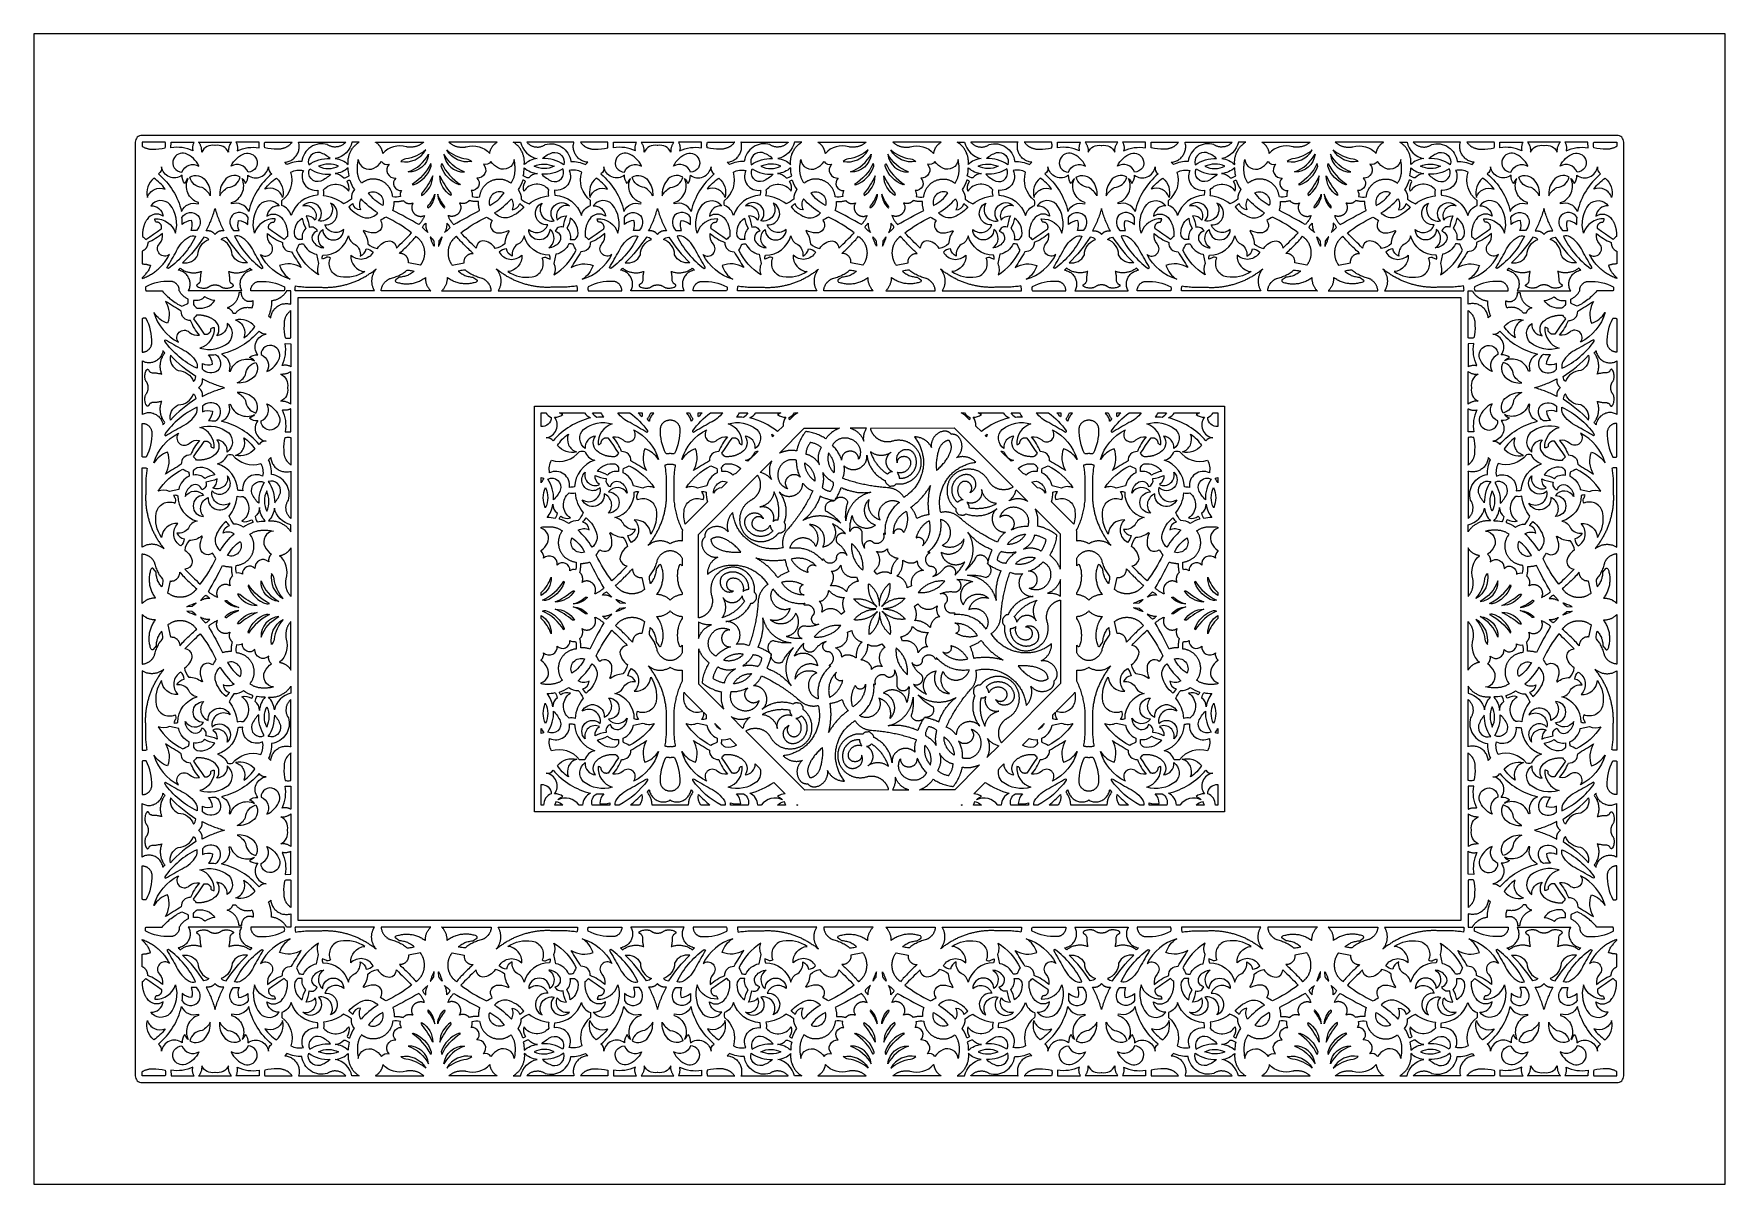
# Model space of a CAD drawing. Extents: x -625 to 625, y -425 to 425.
import ezdxf

# ---------------------------------------------------------------- set-up
doc = ezdxf.new("R2010")
doc.units = 0
doc.header["$MEASUREMENT"] = 0
for name, color, linetype in [('COUCHE_1', 5, 'CONTINUOUS'), ('COUCHE_3', 150, 'CONTINUOUS'), ('LAYER_1', 18, 'CONTINUOUS')]:
    doc.layers.add(name, color=color, linetype=linetype)

msp = doc.modelspace()

# ---------------------------------------------------------------- linework, layer by layer
at = {"layer": 'COUCHE_1'}
msp.add_lwpolyline([(-255, -150), (-255, 150), (255, 150), (255, -150)], close=True, dxfattribs=at)
at = {"layer": 'COUCHE_3'}
msp.add_lwpolyline([(-550, -345, 0.414214), (-545, -350), (545, -350, 0.414214), (550, -345), (550, 345, 0.414214), (545, 350), (-545, 350, 0.414214), (-550, 345)], format="xyb", close=True, dxfattribs=at)
msp.add_lwpolyline([(430, -230), (430, 230), (-430, 230), (-430, -230)], close=True, dxfattribs=at)
at = {"layer": 'LAYER_1'}
for points in [[(-625, -425), (625, -425), (625, 425), (-625, 425)], [(-336.2, 290.8), (-336.4, 290.3), (-336.6, 289.8), (-336.8, 289.4), (-337, 288.9), (-337.2, 288.5), (-337.4, 288), (-337.7, 287.6), (-337.9, 287.2), (-338.2, 286.8), (-338.5, 286.4), (-338.8, 286), (-339.1, 285.6), (-339.4, 285.2), (-339.8, 284.8), (-340.1, 284.4), (-340.4, 284.1), (-342.8, 285.4), (-345.2, 286.7), (-347.6, 288.1), (-350, 289.4), (-352.4, 290.7), (-354.9, 292), (-357.3, 293.2), (-359.7, 294.5), (-359.6, 294.9), (-359.5, 295.3), (-359.3, 295.7), (-359.3, 296.1), (-359.2, 296.5), (-359.1, 296.9), (-359, 297.4), (-358.9, 297.8), (-358.9, 298.2), (-358.8, 298.6), (-358.8, 299), (-358.8, 299.4), (-358.7, 299.8), (-358.7, 300.3), (-358.7, 300.7), (-358.7, 301.1), (-358.3, 301.1), (-357.9, 301.1), (-357.4, 301.1), (-357, 301.1), (-356.6, 301.1), (-356.1, 301.1), (-355.7, 301.1), (-355.3, 301.2), (-354.9, 301.2), (-354.4, 301.3), (-354, 301.3), (-353.6, 301.4), (-353.2, 301.5), (-352.7, 301.6), (-352.3, 301.7), (-351.9, 301.8), (-351.7, 301.6), (-351.6, 301.4), (-351.4, 301.2), (-351.2, 301.1), (-351, 300.9), (-350.8, 300.8), (-350.6, 300.6), (-350.4, 300.5), (-350.2, 300.4), (-350, 300.2), (-349.7, 300.1), (-349.5, 300), (-349.3, 299.9), (-349.1, 299.9), (-348.8, 299.8), (-348.6, 299.7), (-348.4, 299.7), (-348.1, 299.6), (-347.9, 299.6), (-347.6, 299.6), (-347.4, 299.6), (-347.1, 299.6), (-346.9, 299.6), (-346.6, 299.6), (-346.4, 299.6), (-346.1, 299.7), (-345.9, 299.7), (-345.6, 299.8), (-345.4, 299.8), (-345.2, 299.9), (-344.9, 300), (-344.7, 300.1), (-344.8, 299.8), (-345, 299.6), (-345.1, 299.3), (-345.2, 299), (-345.3, 298.8), (-345.4, 298.5), (-345.5, 298.3), (-345.6, 298), (-345.6, 297.7), (-345.7, 297.5), (-345.7, 297.2), (-345.7, 296.9), (-345.7, 296.7), (-345.7, 296.4), (-345.7, 296.2), (-345.7, 295.9), (-345.6, 295.7), (-345.6, 295.4), (-345.5, 295.2), (-345.5, 294.9), (-345.4, 294.7), (-345.3, 294.5), (-345.2, 294.2), (-345.1, 294), (-345, 293.8), (-344.9, 293.5), (-344.7, 293.3), (-344.6, 293.1), (-344.5, 292.9), (-344.3, 292.7), (-344.2, 292.5), (-344, 292.3), (-343.8, 292.1), (-343.6, 292), (-343.5, 291.8), (-343.3, 291.6), (-343.1, 291.5), (-342.9, 291.3), (-342.6, 291.2), (-342.4, 291.1), (-342.2, 290.9), (-342, 290.8), (-341.8, 290.7), (-341.5, 290.6), (-341.3, 290.5), (-341, 290.4), (-340.8, 290.3), (-340.5, 290.3), (-340.3, 290.2), (-340, 290.2), (-339.8, 290.2), (-339.5, 290.1), (-339.2, 290.1), (-339, 290.1), (-338.7, 290.1), (-338.4, 290.1), (-338.2, 290.2), (-337.9, 290.2), (-337.6, 290.3), (-337.3, 290.4), (-337, 290.4), (-336.8, 290.5), (-336.5, 290.6)], [(-319, 290.8), (-318.8, 290.3), (-318.6, 289.8), (-318.4, 289.4), (-318.2, 288.9), (-318, 288.5), (-317.7, 288), (-317.5, 287.6), (-317.2, 287.2), (-316.9, 286.8), (-316.7, 286.4), (-316.4, 286), (-316.1, 285.6), (-315.7, 285.2), (-315.4, 284.8), (-315.1, 284.4), (-314.7, 284.1), (-312.3, 285.4), (-309.9, 286.7), (-307.5, 288.1), (-305.1, 289.4), (-302.7, 290.7), (-300.3, 292), (-297.9, 293.2), (-295.5, 294.5), (-295.6, 294.9), (-295.7, 295.3), (-295.8, 295.7), (-295.9, 296.1), (-296, 296.5), (-296.1, 296.9), (-296.2, 297.4), (-296.2, 297.8), (-296.3, 298.2), (-296.3, 298.6), (-296.4, 299), (-296.4, 299.4), (-296.4, 299.8), (-296.4, 300.3), (-296.4, 300.7), (-296.4, 301.1), (-296.9, 301.1), (-297.3, 301.1), (-297.7, 301.1), (-298.2, 301.1), (-298.6, 301.1), (-299, 301.1), (-299.4, 301.1), (-299.9, 301.2), (-300.3, 301.2), (-300.7, 301.3), (-301.1, 301.3), (-301.6, 301.4), (-302, 301.5), (-302.4, 301.6), (-302.8, 301.7), (-303.2, 301.8), (-303.4, 301.6), (-303.6, 301.4), (-303.8, 301.2), (-304, 301.1), (-304.1, 300.9), (-304.3, 300.8), (-304.6, 300.6), (-304.8, 300.5), (-305, 300.4), (-305.2, 300.2), (-305.4, 300.1), (-305.6, 300), (-305.9, 299.9), (-306.1, 299.9), (-306.3, 299.8), (-306.6, 299.7), (-306.8, 299.7), (-307.1, 299.6), (-307.3, 299.6), (-307.5, 299.6), (-307.8, 299.6), (-308, 299.6), (-308.3, 299.6), (-308.5, 299.6), (-308.8, 299.6), (-309, 299.7), (-309.3, 299.7), (-309.5, 299.8), (-309.8, 299.8), (-310, 299.9), (-310.2, 300), (-310.5, 300.1), (-310.3, 299.8), (-310.2, 299.6), (-310.1, 299.3), (-309.9, 299), (-309.8, 298.8), (-309.7, 298.5), (-309.7, 298.3), (-309.6, 298), (-309.5, 297.7), (-309.5, 297.5), (-309.5, 297.2), (-309.5, 296.9), (-309.5, 296.7), (-309.5, 296.4), (-309.5, 296.2), (-309.5, 295.9), (-309.5, 295.7), (-309.6, 295.4), (-309.6, 295.2), (-309.7, 294.9), (-309.8, 294.7), (-309.9, 294.5), (-310, 294.2), (-310.1, 294), (-310.2, 293.8), (-310.3, 293.5), (-310.4, 293.3), (-310.6, 293.1), (-310.7, 292.9), (-310.8, 292.7), (-311, 292.5), (-311.2, 292.3), (-311.3, 292.1), (-311.5, 292), (-311.7, 291.8), (-311.9, 291.6), (-312.1, 291.5), (-312.3, 291.3), (-312.5, 291.2), (-312.7, 291.1), (-313, 290.9), (-313.2, 290.8), (-313.4, 290.7), (-313.6, 290.6), (-313.9, 290.5), (-314.1, 290.4), (-314.4, 290.3), (-314.6, 290.3), (-314.9, 290.2), (-315.1, 290.2), (-315.4, 290.2), (-315.7, 290.1), (-315.9, 290.1), (-316.2, 290.1), (-316.5, 290.1), (-316.7, 290.1), (-317, 290.2), (-317.3, 290.2), (-317.6, 290.3), (-317.8, 290.4), (-318.1, 290.4), (-318.4, 290.5), (-318.7, 290.6)], [(-9.2, 290.8), (-9.4, 290.3), (-9.6, 289.8), (-9.8, 289.4), (-10, 288.9), (-10.2, 288.5), (-10.4, 288), (-10.7, 287.6), (-10.9, 287.2), (-11.2, 286.8), (-11.5, 286.4), (-11.8, 286), (-12.1, 285.6), (-12.4, 285.2), (-12.7, 284.8), (-13.1, 284.4), (-13.4, 284.1), (-15.8, 285.4), (-18.2, 286.7), (-20.6, 288.1), (-23, 289.4), (-25.4, 290.7), (-27.8, 292), (-30.3, 293.2), (-32.7, 294.5), (-32.6, 294.9), (-32.5, 295.3), (-32.3, 295.7), (-32.2, 296.1), (-32.2, 296.5), (-32.1, 296.9), (-32, 297.4), (-31.9, 297.8), (-31.9, 298.2), (-31.8, 298.6), (-31.8, 299), (-31.8, 299.4), (-31.7, 299.8), (-31.7, 300.3), (-31.7, 300.7), (-31.7, 301.1), (-31.3, 301.1), (-30.9, 301.1), (-30.4, 301.1), (-30, 301.1), (-29.6, 301.1), (-29.1, 301.1), (-28.7, 301.1), (-28.3, 301.2), (-27.9, 301.2), (-27.4, 301.3), (-27, 301.3), (-26.6, 301.4), (-26.2, 301.5), (-25.7, 301.6), (-25.3, 301.7), (-24.9, 301.8), (-24.7, 301.6), (-24.6, 301.4), (-24.4, 301.2), (-24.2, 301.1), (-24, 300.9), (-23.8, 300.8), (-23.6, 300.6), (-23.4, 300.5), (-23.2, 300.4), (-23, 300.2), (-22.7, 300.1), (-22.5, 300), (-22.3, 299.9), (-22.1, 299.9), (-21.8, 299.8), (-21.6, 299.7), (-21.3, 299.7), (-21.1, 299.6), (-20.9, 299.6), (-20.6, 299.6), (-20.4, 299.6), (-20.1, 299.6), (-19.9, 299.6), (-19.6, 299.6), (-19.4, 299.6), (-19.1, 299.7), (-18.9, 299.7), (-18.6, 299.8), (-18.4, 299.8), (-18.2, 299.9), (-17.9, 300), (-17.7, 300.1), (-17.8, 299.8), (-18, 299.6), (-18.1, 299.3), (-18.2, 299), (-18.3, 298.8), (-18.4, 298.5), (-18.5, 298.3), (-18.6, 298), (-18.6, 297.7), (-18.6, 297.5), (-18.7, 297.2), (-18.7, 296.9), (-18.7, 296.7), (-18.7, 296.4), (-18.7, 296.2), (-18.7, 295.9), (-18.6, 295.7), (-18.6, 295.4), (-18.5, 295.2), (-18.5, 294.9), (-18.4, 294.7), (-18.3, 294.5), (-18.2, 294.2), (-18.1, 294), (-18, 293.8), (-17.9, 293.5), (-17.7, 293.3), (-17.6, 293.1), (-17.5, 292.9), (-17.3, 292.7), (-17.1, 292.5), (-17, 292.3), (-16.8, 292.1), (-16.6, 292), (-16.4, 291.8), (-16.3, 291.6), (-16.1, 291.5), (-15.8, 291.3), (-15.6, 291.2), (-15.4, 291.1), (-15.2, 290.9), (-15, 290.8), (-14.7, 290.7), (-14.5, 290.6), (-14.3, 290.5), (-14, 290.4), (-13.8, 290.3), (-13.5, 290.3), (-13.3, 290.2), (-13, 290.2), (-12.8, 290.2), (-12.5, 290.1), (-12.2, 290.1), (-12, 290.1), (-11.7, 290.1), (-11.4, 290.1), (-11.1, 290.2), (-10.9, 290.2), (-10.6, 290.3), (-10.3, 290.4), (-10, 290.4), (-9.8, 290.5), (-9.5, 290.6)], [(9.2, 290.8), (9.4, 290.3), (9.6, 289.8), (9.8, 289.4), (10, 288.9), (10.2, 288.5), (10.4, 288), (10.7, 287.6), (10.9, 287.2), (11.2, 286.8), (11.5, 286.4), (11.8, 286), (12.1, 285.6), (12.4, 285.2), (12.7, 284.8), (13.1, 284.4), (13.4, 284.1), (15.8, 285.4), (18.2, 286.7), (20.6, 288.1), (23, 289.4), (25.4, 290.7), (27.8, 292), (30.3, 293.2), (32.7, 294.5), (32.6, 294.9), (32.5, 295.3), (32.3, 295.7), (32.2, 296.1), (32.2, 296.5), (32.1, 296.9), (32, 297.4), (31.9, 297.8), (31.9, 298.2), (31.8, 298.6), (31.8, 299), (31.8, 299.4), (31.7, 299.8), (31.7, 300.3), (31.7, 300.7), (31.7, 301.1), (31.3, 301.1), (30.9, 301.1), (30.4, 301.1), (30, 301.1), (29.6, 301.1), (29.1, 301.1), (28.7, 301.1), (28.3, 301.2), (27.9, 301.2), (27.4, 301.3), (27, 301.3), (26.6, 301.4), (26.2, 301.5), (25.7, 301.6), (25.3, 301.7), (24.9, 301.8), (24.7, 301.6), (24.6, 301.4), (24.4, 301.2), (24.2, 301.1), (24, 300.9), (23.8, 300.8), (23.6, 300.6), (23.4, 300.5), (23.2, 300.4), (23, 300.2), (22.7, 300.1), (22.5, 300), (22.3, 299.9), (22.1, 299.9), (21.8, 299.8), (21.6, 299.7), (21.3, 299.7), (21.1, 299.6), (20.9, 299.6), (20.6, 299.6), (20.4, 299.6), (20.1, 299.6), (19.9, 299.6), (19.6, 299.6), (19.4, 299.6), (19.1, 299.7), (18.9, 299.7), (18.6, 299.8), (18.4, 299.8), (18.2, 299.9), (17.9, 300), (17.7, 300.1), (17.8, 299.8), (18, 299.6), (18.1, 299.3), (18.2, 299), (18.3, 298.8), (18.4, 298.5), (18.5, 298.3), (18.6, 298), (18.6, 297.7), (18.6, 297.5), (18.7, 297.2), (18.7, 296.9), (18.7, 296.7), (18.7, 296.4), (18.7, 296.2), (18.7, 295.9), (18.6, 295.7), (18.6, 295.4), (18.5, 295.2), (18.5, 294.9), (18.4, 294.7), (18.3, 294.5), (18.2, 294.2), (18.1, 294), (18, 293.8), (17.9, 293.5), (17.7, 293.3), (17.6, 293.1), (17.5, 292.9), (17.3, 292.7), (17.1, 292.5), (17, 292.3), (16.8, 292.1), (16.6, 292), (16.4, 291.8), (16.3, 291.6), (16.1, 291.5), (15.8, 291.3), (15.6, 291.2), (15.4, 291.1), (15.2, 290.9), (15, 290.8), (14.7, 290.7), (14.5, 290.6), (14.3, 290.5), (14, 290.4), (13.8, 290.3), (13.5, 290.3), (13.3, 290.2), (13, 290.2), (12.8, 290.2), (12.5, 290.1), (12.2, 290.1), (12, 290.1), (11.7, 290.1), (11.4, 290.1), (11.1, 290.2), (10.9, 290.2), (10.6, 290.3), (10.3, 290.4), (10, 290.4), (9.8, 290.5), (9.5, 290.6)], [(319, 290.8), (318.8, 290.3), (318.6, 289.8), (318.4, 289.4), (318.2, 288.9), (318, 288.5), (317.7, 288), (317.5, 287.6), (317.2, 287.2), (316.9, 286.8), (316.7, 286.4), (316.4, 286), (316.1, 285.6), (315.7, 285.2), (315.4, 284.8), (315.1, 284.4), (314.7, 284.1), (312.3, 285.4), (309.9, 286.7), (307.5, 288.1), (305.1, 289.4), (302.7, 290.7), (300.3, 292), (297.9, 293.2), (295.5, 294.5), (295.6, 294.9), (295.7, 295.3), (295.8, 295.7), (295.9, 296.1), (296, 296.5), (296.1, 296.9), (296.2, 297.4), (296.2, 297.8), (296.3, 298.2), (296.3, 298.6), (296.4, 299), (296.4, 299.4), (296.4, 299.8), (296.4, 300.3), (296.4, 300.7), (296.4, 301.1), (296.9, 301.1), (297.3, 301.1), (297.7, 301.1), (298.2, 301.1), (298.6, 301.1), (299, 301.1), (299.4, 301.1), (299.9, 301.2), (300.3, 301.2), (300.7, 301.3), (301.1, 301.3), (301.6, 301.4), (302, 301.5), (302.4, 301.6), (302.8, 301.7), (303.2, 301.8), (303.4, 301.6), (303.6, 301.4), (303.8, 301.2), (304, 301.1), (304.1, 300.9), (304.3, 300.8), (304.6, 300.6), (304.8, 300.5), (305, 300.4), (305.2, 300.2), (305.4, 300.1), (305.6, 300), (305.9, 299.9), (306.1, 299.9), (306.3, 299.8), (306.6, 299.7), (306.8, 299.7), (307.1, 299.6), (307.3, 299.6), (307.5, 299.6), (307.8, 299.6), (308, 299.6), (308.3, 299.6), (308.5, 299.6), (308.8, 299.6), (309, 299.7), (309.3, 299.7), (309.5, 299.8), (309.8, 299.8), (310, 299.9), (310.2, 300), (310.5, 300.1), (310.3, 299.8), (310.2, 299.6), (310.1, 299.3), (309.9, 299), (309.8, 298.8), (309.7, 298.5), (309.7, 298.3), (309.6, 298), (309.5, 297.7), (309.5, 297.5), (309.5, 297.2), (309.5, 296.9), (309.5, 296.7), (309.5, 296.4), (309.5, 296.2), (309.5, 295.9), (309.5, 295.7), (309.6, 295.4), (309.6, 295.2), (309.7, 294.9), (309.8, 294.7), (309.9, 294.5), (310, 294.2), (310.1, 294), (310.2, 293.8), (310.3, 293.5), (310.4, 293.3), (310.6, 293.1), (310.7, 292.9), (310.8, 292.7), (311, 292.5), (311.2, 292.3), (311.3, 292.1), (311.5, 292), (311.7, 291.8), (311.9, 291.6), (312.1, 291.5), (312.3, 291.3), (312.5, 291.2), (312.7, 291.1), (313, 290.9), (313.2, 290.8), (313.4, 290.7), (313.6, 290.6), (313.9, 290.5), (314.1, 290.4), (314.4, 290.3), (314.6, 290.3), (314.9, 290.2), (315.1, 290.2), (315.4, 290.2), (315.7, 290.1), (315.9, 290.1), (316.2, 290.1), (316.5, 290.1), (316.7, 290.1), (317, 290.2), (317.3, 290.2), (317.6, 290.3), (317.8, 290.4), (318.1, 290.4), (318.4, 290.5), (318.7, 290.6)], [(336.2, 290.8), (336.4, 290.3), (336.6, 289.8), (336.8, 289.4), (337, 288.9), (337.2, 288.5), (337.4, 288), (337.7, 287.6), (337.9, 287.2), (338.2, 286.8), (338.5, 286.4), (338.8, 286), (339.1, 285.6), (339.4, 285.2), (339.8, 284.8), (340.1, 284.4), (340.4, 284.1), (342.8, 285.4), (345.2, 286.7), (347.6, 288.1), (350, 289.4), (352.4, 290.7), (354.9, 292), (357.3, 293.2), (359.7, 294.5), (359.6, 294.9), (359.5, 295.3), (359.3, 295.7), (359.3, 296.1), (359.2, 296.5), (359.1, 296.9), (359, 297.4), (358.9, 297.8), (358.9, 298.2), (358.8, 298.6), (358.8, 299), (358.8, 299.4), (358.7, 299.8), (358.7, 300.3), (358.7, 300.7), (358.7, 301.1), (358.3, 301.1), (357.9, 301.1), (357.4, 301.1), (357, 301.1), (356.6, 301.1), (356.1, 301.1), (355.7, 301.1), (355.3, 301.2), (354.9, 301.2), (354.4, 301.3), (354, 301.3), (353.6, 301.4), (353.2, 301.5), (352.7, 301.6), (352.3, 301.7), (351.9, 301.8), (351.7, 301.6), (351.6, 301.4), (351.4, 301.2), (351.2, 301.1), (351, 300.9), (350.8, 300.8), (350.6, 300.6), (350.4, 300.5), (350.2, 300.4), (350, 300.2), (349.7, 300.1), (349.5, 300), (349.3, 299.9), (349.1, 299.9), (348.8, 299.8), (348.6, 299.7), (348.4, 299.7), (348.1, 299.6), (347.9, 299.6), (347.6, 299.6), (347.4, 299.6), (347.1, 299.6), (346.9, 299.6), (346.6, 299.6), (346.4, 299.6), (346.1, 299.7), (345.9, 299.7), (345.6, 299.8), (345.4, 299.8), (345.2, 299.9), (344.9, 300), (344.7, 300.1), (344.8, 299.8), (345, 299.6), (345.1, 299.3), (345.2, 299), (345.3, 298.8), (345.4, 298.5), (345.5, 298.3), (345.6, 298), (345.6, 297.7), (345.7, 297.5), (345.7, 297.2), (345.7, 296.9), (345.7, 296.7), (345.7, 296.4), (345.7, 296.2), (345.7, 295.9), (345.6, 295.7), (345.6, 295.4), (345.5, 295.2), (345.5, 294.9), (345.4, 294.7), (345.3, 294.5), (345.2, 294.2), (345.1, 294), (345, 293.8), (344.9, 293.5), (344.7, 293.3), (344.6, 293.1), (344.5, 292.9), (344.3, 292.7), (344.2, 292.5), (344, 292.3), (343.8, 292.1), (343.6, 292), (343.5, 291.8), (343.3, 291.6), (343.1, 291.5), (342.9, 291.3), (342.6, 291.2), (342.4, 291.1), (342.2, 290.9), (342, 290.8), (341.8, 290.7), (341.5, 290.6), (341.3, 290.5), (341, 290.4), (340.8, 290.3), (340.5, 290.3), (340.3, 290.2), (340, 290.2), (339.8, 290.2), (339.5, 290.1), (339.2, 290.1), (339, 290.1), (338.7, 290.1), (338.4, 290.1), (338.2, 290.2), (337.9, 290.2), (337.6, 290.3), (337.3, 290.4), (337, 290.4), (336.8, 290.5), (336.5, 290.6)], [(-491.1, 276.7), (-491.2, 276.9), (-491.4, 277.1), (-491.5, 277.3), (-491.7, 277.4), (-491.9, 277.6), (-492, 277.8), (-492.2, 277.9), (-492.4, 278.1), (-492.6, 278.2), (-492.8, 278.3), (-492.9, 278.5), (-493.1, 278.6), (-493.3, 278.7), (-493.5, 278.8), (-493.8, 278.9), (-494, 279), (-494.2, 279.1), (-494.4, 279.2), (-494.6, 279.2), (-494.8, 279.3), (-495.1, 279.3), (-495.3, 279.4), (-495.5, 279.4), (-495.7, 279.4), (-496, 279.5), (-496.2, 279.5), (-496.4, 279.5), (-496.7, 279.5), (-496.9, 279.5), (-497.2, 279.5), (-497.4, 279.4), (-497.6, 279.4), (-497.1, 280.4), (-496.6, 281.4), (-496.1, 282.4), (-495.7, 283.4), (-495.2, 284.4), (-494.8, 285.4), (-494.3, 286.4), (-493.9, 287.5), (-493.5, 288.5), (-493.1, 289.5), (-492.8, 290.6), (-492.4, 291.6), (-492, 292.7), (-491.7, 293.8), (-491.4, 294.8), (-491.1, 295.9), (-490.8, 294.8), (-490.5, 293.8), (-490.1, 292.7), (-489.8, 291.6), (-489.4, 290.6), (-489, 289.5), (-488.6, 288.5), (-488.2, 287.5), (-487.8, 286.4), (-487.4, 285.4), (-487, 284.4), (-486.5, 283.4), (-486, 282.4), (-485.5, 281.4), (-485.1, 280.4), (-484.5, 279.4), (-484.8, 279.4), (-485, 279.5), (-485.3, 279.5), (-485.5, 279.5), (-485.7, 279.5), (-486, 279.5), (-486.2, 279.5), (-486.4, 279.4), (-486.6, 279.4), (-486.9, 279.4), (-487.1, 279.3), (-487.3, 279.3), (-487.5, 279.2), (-487.8, 279.2), (-488, 279.1), (-488.2, 279), (-488.4, 278.9), (-488.6, 278.8), (-488.8, 278.7), (-489, 278.6), (-489.2, 278.5), (-489.4, 278.3), (-489.6, 278.2), (-489.8, 278.1), (-490, 277.9), (-490.1, 277.8), (-490.3, 277.6), (-490.5, 277.4), (-490.6, 277.3), (-490.8, 277.1), (-490.9, 276.9)], [(-164.1, 276.7), (-164.2, 276.9), (-164.4, 277.1), (-164.5, 277.3), (-164.7, 277.4), (-164.8, 277.6), (-165, 277.8), (-165.2, 277.9), (-165.4, 278.1), (-165.6, 278.2), (-165.7, 278.3), (-165.9, 278.5), (-166.1, 278.6), (-166.3, 278.7), (-166.5, 278.8), (-166.7, 278.9), (-167, 279), (-167.2, 279.1), (-167.4, 279.2), (-167.6, 279.2), (-167.8, 279.3), (-168.1, 279.3), (-168.3, 279.4), (-168.5, 279.4), (-168.7, 279.4), (-169, 279.5), (-169.2, 279.5), (-169.4, 279.5), (-169.7, 279.5), (-169.9, 279.5), (-170.1, 279.5), (-170.4, 279.4), (-170.6, 279.4), (-170.1, 280.4), (-169.6, 281.4), (-169.1, 282.4), (-168.7, 283.4), (-168.2, 284.4), (-167.8, 285.4), (-167.3, 286.4), (-166.9, 287.5), (-166.5, 288.5), (-166.1, 289.5), (-165.7, 290.6), (-165.4, 291.6), (-165, 292.7), (-164.7, 293.8), (-164.4, 294.8), (-164.1, 295.9), (-163.8, 294.8), (-163.4, 293.8), (-163.1, 292.7), (-162.8, 291.6), (-162.4, 290.6), (-162, 289.5), (-161.6, 288.5), (-161.2, 287.5), (-160.8, 286.4), (-160.4, 285.4), (-159.9, 284.4), (-159.5, 283.4), (-159, 282.4), (-158.5, 281.4), (-158, 280.4), (-157.5, 279.4), (-157.8, 279.4), (-158, 279.5), (-158.2, 279.5), (-158.5, 279.5), (-158.7, 279.5), (-158.9, 279.5), (-159.2, 279.5), (-159.4, 279.4), (-159.6, 279.4), (-159.9, 279.4), (-160.1, 279.3), (-160.3, 279.3), (-160.5, 279.2), (-160.8, 279.2), (-161, 279.1), (-161.2, 279), (-161.4, 278.9), (-161.6, 278.8), (-161.8, 278.7), (-162, 278.6), (-162.2, 278.5), (-162.4, 278.3), (-162.6, 278.2), (-162.8, 278.1), (-163, 277.9), (-163.1, 277.8), (-163.3, 277.6), (-163.5, 277.4), (-163.6, 277.3), (-163.8, 277.1), (-163.9, 276.9)], [(164.1, 276.7), (164.2, 276.9), (164.4, 277.1), (164.5, 277.3), (164.7, 277.4), (164.8, 277.6), (165, 277.8), (165.2, 277.9), (165.4, 278.1), (165.6, 278.2), (165.7, 278.3), (165.9, 278.5), (166.1, 278.6), (166.3, 278.7), (166.5, 278.8), (166.7, 278.9), (167, 279), (167.2, 279.1), (167.4, 279.2), (167.6, 279.2), (167.8, 279.3), (168.1, 279.3), (168.3, 279.4), (168.5, 279.4), (168.7, 279.4), (169, 279.5), (169.2, 279.5), (169.4, 279.5), (169.7, 279.5), (169.9, 279.5), (170.1, 279.5), (170.4, 279.4), (170.6, 279.4), (170.1, 280.4), (169.6, 281.4), (169.1, 282.4), (168.7, 283.4), (168.2, 284.4), (167.8, 285.4), (167.3, 286.4), (166.9, 287.5), (166.5, 288.5), (166.1, 289.5), (165.7, 290.6), (165.4, 291.6), (165, 292.7), (164.7, 293.8), (164.4, 294.8), (164.1, 295.9), (163.8, 294.8), (163.4, 293.8), (163.1, 292.7), (162.8, 291.6), (162.4, 290.6), (162, 289.5), (161.6, 288.5), (161.2, 287.5), (160.8, 286.4), (160.4, 285.4), (159.9, 284.4), (159.5, 283.4), (159, 282.4), (158.5, 281.4), (158, 280.4), (157.5, 279.4), (157.8, 279.4), (158, 279.5), (158.2, 279.5), (158.5, 279.5), (158.7, 279.5), (158.9, 279.5), (159.2, 279.5), (159.4, 279.4), (159.6, 279.4), (159.9, 279.4), (160.1, 279.3), (160.3, 279.3), (160.5, 279.2), (160.8, 279.2), (161, 279.1), (161.2, 279), (161.4, 278.9), (161.6, 278.8), (161.8, 278.7), (162, 278.6), (162.2, 278.5), (162.4, 278.3), (162.6, 278.2), (162.8, 278.1), (163, 277.9), (163.1, 277.8), (163.3, 277.6), (163.5, 277.4), (163.6, 277.3), (163.8, 277.1), (163.9, 276.9)], [(491.1, 276.7), (491.2, 276.9), (491.4, 277.1), (491.5, 277.3), (491.7, 277.4), (491.9, 277.6), (492, 277.8), (492.2, 277.9), (492.4, 278.1), (492.6, 278.2), (492.8, 278.3), (492.9, 278.5), (493.1, 278.6), (493.3, 278.7), (493.5, 278.8), (493.8, 278.9), (494, 279), (494.2, 279.1), (494.4, 279.2), (494.6, 279.2), (494.8, 279.3), (495.1, 279.3), (495.3, 279.4), (495.5, 279.4), (495.7, 279.4), (496, 279.5), (496.2, 279.5), (496.4, 279.5), (496.7, 279.5), (496.9, 279.5), (497.2, 279.5), (497.4, 279.4), (497.6, 279.4), (497.1, 280.4), (496.6, 281.4), (496.1, 282.4), (495.7, 283.4), (495.2, 284.4), (494.8, 285.4), (494.3, 286.4), (493.9, 287.5), (493.5, 288.5), (493.1, 289.5), (492.8, 290.6), (492.4, 291.6), (492, 292.7), (491.7, 293.8), (491.4, 294.8), (491.1, 295.9), (490.8, 294.8), (490.5, 293.8), (490.1, 292.7), (489.8, 291.6), (489.4, 290.6), (489, 289.5), (488.6, 288.5), (488.2, 287.5), (487.8, 286.4), (487.4, 285.4), (487, 284.4), (486.5, 283.4), (486, 282.4), (485.5, 281.4), (485.1, 280.4), (484.5, 279.4), (484.8, 279.4), (485, 279.5), (485.3, 279.5), (485.5, 279.5), (485.7, 279.5), (486, 279.5), (486.2, 279.5), (486.4, 279.4), (486.6, 279.4), (486.9, 279.4), (487.1, 279.3), (487.3, 279.3), (487.5, 279.2), (487.8, 279.2), (488, 279.1), (488.2, 279), (488.4, 278.9), (488.6, 278.8), (488.8, 278.7), (489, 278.6), (489.2, 278.5), (489.4, 278.3), (489.6, 278.2), (489.8, 278.1), (490, 277.9), (490.1, 277.8), (490.3, 277.6), (490.5, 277.4), (490.6, 277.3), (490.8, 277.1), (490.9, 276.9)], [(-339.3, 254.1), (-348.2, 255.9), (-348.2, 256.2), (-348.2, 256.6), (-348.2, 256.9), (-348.2, 257.3), (-348.3, 257.6), (-348.3, 257.9), (-348.4, 258.2), (-348.5, 258.6), (-348.6, 258.9), (-348.8, 259.2), (-348.9, 259.5), (-349.1, 259.8), (-349.3, 260), (-349.4, 260.3), (-349.6, 260.6), (-349.9, 260.8), (-350.1, 261), (-350.3, 261.3), (-350.6, 261.5), (-350.9, 261.7), (-351.1, 261.8), (-351.4, 262), (-351.7, 262.2), (-352, 262.3), (-352.4, 262.4), (-352.7, 262.5), (-353, 262.6), (-353.4, 262.7), (-353.7, 262.8), (-354.1, 262.8), (-354.4, 262.8), (-354.8, 262.8), (-354, 263.6), (-353.1, 264.3), (-352.3, 265), (-351.5, 265.8), (-350.7, 266.6), (-349.9, 267.3), (-349.2, 268.1), (-348.4, 268.9), (-347.6, 269.7), (-346.9, 270.5), (-346.1, 271.3), (-345.4, 272.1), (-344.6, 272.9), (-343.9, 273.7), (-343.2, 274.5), (-342.5, 275.4), (-342.2, 275.1), (-341.9, 274.9), (-341.6, 274.6), (-341.3, 274.4), (-341, 274.1), (-340.7, 273.8), (-340.4, 273.6), (-340.2, 273.3), (-339.9, 273), (-339.7, 272.7), (-339.4, 272.4), (-339.2, 272.1), (-339, 271.8), (-338.8, 271.5), (-338.6, 271.2), (-338.4, 270.9), (-338.2, 270.5), (-338, 270.2), (-337.8, 269.9), (-337.7, 269.5), (-337.5, 269.2), (-337.4, 268.9), (-337.2, 268.5), (-337.1, 268.2), (-337, 267.8), (-336.9, 267.5), (-336.8, 267.1), (-336.7, 266.8), (-336.6, 266.4), (-336.5, 266.1), (-336.5, 265.7), (-336.4, 265.4), (-336.4, 265), (-336.3, 264.6), (-336.3, 264.3), (-336.3, 263.9), (-336.2, 263.5), (-336.2, 263.2), (-336.2, 262.8), (-336.3, 262.4), (-336.3, 262.1), (-336.3, 261.7), (-336.4, 261.3), (-336.4, 261), (-336.5, 260.6), (-336.5, 260.3), (-336.6, 259.9), (-336.7, 259.5), (-336.8, 259.2), (-336.9, 258.8), (-337, 258.5), (-337.1, 258.1), (-337.3, 257.8), (-337.4, 257.4), (-337.5, 257.1), (-337.7, 256.7), (-337.9, 256.4), (-338.1, 256), (-338.2, 255.7), (-338.4, 255.4), (-338.6, 255), (-338.9, 254.7), (-339.1, 254.4)], [(-333.7, 278.2), (-334.3, 278.6), (-334.8, 279.1), (-335.3, 279.5), (-335.8, 280), (-336.3, 280.5), (-336.8, 281), (-337.3, 281.5), (-337.7, 282), (-337.5, 282.4), (-337.3, 282.9), (-337, 283.3), (-336.7, 283.7), (-336.4, 284.1), (-336.1, 284.4), (-335.7, 284.8), (-335.4, 285.1), (-335.4, 284.7), (-335.4, 284.2), (-335.4, 283.8), (-335.3, 283.3), (-335.3, 282.9), (-335.2, 282.4), (-335.2, 282), (-335.1, 281.6), (-335, 281.1), (-334.8, 280.7), (-334.7, 280.3), (-334.5, 279.8), (-334.4, 279.4), (-334.2, 279), (-334, 278.6)], [(-329.2, 268), (-329.3, 268.2), (-329.5, 268.6), (-329.7, 268.9), (-329.9, 269.4), (-330.1, 269.8), (-330.4, 270.3), (-330.8, 271.4), (-331, 272), (-331.2, 272.5), (-331.4, 273), (-331.6, 273.5), (-331.7, 274), (-331.8, 274.4), (-331.9, 274.7), (-332, 275), (-331.9, 274.9), (-331.7, 274.8), (-331.6, 274.7), (-331.4, 274.5), (-331.1, 274.1), (-330.7, 273.6), (-329.9, 272.6), (-329.6, 272.3), (-329.5, 272.1), (-329.4, 272.1)], [(-326, 268), (-325.8, 268.2), (-325.7, 268.6), (-325.5, 268.9), (-325.2, 269.4), (-325, 269.8), (-324.8, 270.3), (-324.4, 271.4), (-324.1, 272), (-323.9, 272.5), (-323.8, 273), (-323.6, 273.5), (-323.4, 274), (-323.3, 274.4), (-323.2, 274.7), (-323.2, 275), (-323.3, 274.9), (-323.4, 274.8), (-323.6, 274.7), (-323.7, 274.5), (-324.1, 274.1), (-324.5, 273.6), (-325.2, 272.6), (-325.5, 272.3), (-325.7, 272.1), (-325.8, 272.1)], [(-321.4, 278.2), (-320.9, 278.6), (-320.4, 279.1), (-319.9, 279.5), (-319.3, 280), (-318.9, 280.5), (-318.4, 281), (-317.9, 281.5), (-317.4, 282), (-317.7, 282.4), (-317.9, 282.9), (-318.2, 283.3), (-318.4, 283.7), (-318.7, 284.1), (-319.1, 284.4), (-319.4, 284.8), (-319.8, 285.1), (-319.8, 284.7), (-319.8, 284.2), (-319.8, 283.8), (-319.8, 283.3), (-319.9, 282.9), (-319.9, 282.4), (-320, 282), (-320.1, 281.6), (-320.2, 281.1), (-320.3, 280.7), (-320.5, 280.3), (-320.6, 279.8), (-320.8, 279.4), (-321, 279), (-321.2, 278.6)], [(-315.8, 254.1), (-306.9, 255.9), (-306.9, 256.2), (-307, 256.6), (-307, 256.9), (-306.9, 257.3), (-306.9, 257.6), (-306.8, 257.9), (-306.7, 258.2), (-306.6, 258.6), (-306.5, 258.9), (-306.4, 259.2), (-306.3, 259.5), (-306.1, 259.8), (-305.9, 260), (-305.7, 260.3), (-305.5, 260.6), (-305.3, 260.8), (-305.1, 261), (-304.8, 261.3), (-304.6, 261.5), (-304.3, 261.7), (-304, 261.8), (-303.7, 262), (-303.4, 262.2), (-303.1, 262.3), (-302.8, 262.4), (-302.5, 262.5), (-302.1, 262.6), (-301.8, 262.7), (-301.5, 262.8), (-301.1, 262.8), (-300.7, 262.8), (-300.4, 262.8), (-301.2, 263.6), (-302, 264.3), (-302.8, 265), (-303.6, 265.8), (-304.4, 266.6), (-305.2, 267.3), (-306, 268.1), (-306.8, 268.9), (-307.5, 269.7), (-308.3, 270.5), (-309.1, 271.3), (-309.8, 272.1), (-310.5, 272.9), (-311.3, 273.7), (-312, 274.5), (-312.7, 275.4), (-313, 275.1), (-313.3, 274.9), (-313.6, 274.6), (-313.9, 274.4), (-314.2, 274.1), (-314.5, 273.8), (-314.7, 273.6), (-315, 273.3), (-315.3, 273), (-315.5, 272.7), (-315.7, 272.4), (-316, 272.1), (-316.2, 271.8), (-316.4, 271.5), (-316.6, 271.2), (-316.8, 270.9), (-317, 270.5), (-317.2, 270.2), (-317.3, 269.9), (-317.5, 269.5), (-317.6, 269.2), (-317.8, 268.9), (-317.9, 268.5), (-318, 268.2), (-318.2, 267.8), (-318.3, 267.5), (-318.4, 267.1), (-318.5, 266.8), (-318.6, 266.4), (-318.6, 266.1), (-318.7, 265.7), (-318.8, 265.4), (-318.8, 265), (-318.8, 264.6), (-318.9, 264.3), (-318.9, 263.9), (-318.9, 263.5), (-318.9, 263.2), (-318.9, 262.8), (-318.9, 262.4), (-318.9, 262.1), (-318.8, 261.7), (-318.8, 261.3), (-318.8, 261), (-318.7, 260.6), (-318.6, 260.3), (-318.6, 259.9), (-318.5, 259.5), (-318.4, 259.2), (-318.3, 258.8), (-318.2, 258.5), (-318, 258.1), (-317.9, 257.8), (-317.8, 257.4), (-317.6, 257.1), (-317.5, 256.7), (-317.3, 256.4), (-317.1, 256), (-316.9, 255.7), (-316.7, 255.4), (-316.5, 255), (-316.3, 254.7), (-316.1, 254.4)], [(-12.3, 254.1), (-21.2, 255.9), (-21.2, 256.2), (-21.2, 256.6), (-21.2, 256.9), (-21.2, 257.3), (-21.3, 257.6), (-21.3, 257.9), (-21.4, 258.2), (-21.5, 258.6), (-21.6, 258.9), (-21.8, 259.2), (-21.9, 259.5), (-22.1, 259.8), (-22.2, 260), (-22.4, 260.3), (-22.6, 260.6), (-22.9, 260.8), (-23.1, 261), (-23.3, 261.3), (-23.6, 261.5), (-23.9, 261.7), (-24.1, 261.8), (-24.4, 262), (-24.7, 262.2), (-25, 262.3), (-25.3, 262.4), (-25.7, 262.5), (-26, 262.6), (-26.3, 262.7), (-26.7, 262.8), (-27, 262.8), (-27.4, 262.8), (-27.8, 262.8), (-26.9, 263.6), (-26.1, 264.3), (-25.3, 265), (-24.5, 265.8), (-23.7, 266.6), (-22.9, 267.3), (-22.1, 268.1), (-21.4, 268.9), (-20.6, 269.7), (-19.9, 270.5), (-19.1, 271.3), (-18.4, 272.1), (-17.6, 272.9), (-16.9, 273.7), (-16.2, 274.5), (-15.5, 275.4), (-15.2, 275.1), (-14.8, 274.9), (-14.5, 274.6), (-14.2, 274.4), (-14, 274.1), (-13.7, 273.8), (-13.4, 273.6), (-13.2, 273.3), (-12.9, 273), (-12.7, 272.7), (-12.4, 272.4), (-12.2, 272.1), (-12, 271.8), (-11.8, 271.5), (-11.6, 271.2), (-11.4, 270.9), (-11.2, 270.5), (-11, 270.2), (-10.8, 269.9), (-10.7, 269.5), (-10.5, 269.2), (-10.4, 268.9), (-10.2, 268.5), (-10.1, 268.2), (-10, 267.8), (-9.9, 267.5), (-9.8, 267.1), (-9.7, 266.8), (-9.6, 266.4), (-9.5, 266.1), (-9.5, 265.7), (-9.4, 265.4), (-9.4, 265), (-9.3, 264.6), (-9.3, 264.3), (-9.3, 263.9), (-9.2, 263.5), (-9.2, 263.2), (-9.2, 262.8), (-9.3, 262.4), (-9.3, 262.1), (-9.3, 261.7), (-9.3, 261.3), (-9.4, 261), (-9.5, 260.6), (-9.5, 260.3), (-9.6, 259.9), (-9.7, 259.5), (-9.8, 259.2), (-9.9, 258.8), (-10, 258.5), (-10.1, 258.1), (-10.3, 257.8), (-10.4, 257.4), (-10.5, 257.1), (-10.7, 256.7), (-10.9, 256.4), (-11, 256), (-11.2, 255.7), (-11.4, 255.4), (-11.6, 255), (-11.9, 254.7), (-12.1, 254.4)], [(-6.7, 278.2), (-7.3, 278.6), (-7.8, 279.1), (-8.3, 279.5), (-8.8, 280), (-9.3, 280.5), (-9.8, 281), (-10.3, 281.5), (-10.7, 282), (-10.5, 282.4), (-10.3, 282.9), (-10, 283.3), (-9.7, 283.7), (-9.4, 284.1), (-9.1, 284.4), (-8.7, 284.8), (-8.3, 285.1), (-8.4, 284.7), (-8.4, 284.2), (-8.4, 283.8), (-8.3, 283.3), (-8.3, 282.9), (-8.2, 282.4), (-8.2, 282), (-8.1, 281.6), (-8, 281.1), (-7.8, 280.7), (-7.7, 280.3), (-7.5, 279.8), (-7.4, 279.4), (-7.2, 279), (-7, 278.6)], [(-2.2, 268), (-2.3, 268.2), (-2.5, 268.6), (-2.7, 268.9), (-2.9, 269.4), (-3.1, 269.8), (-3.3, 270.3), (-3.8, 271.4), (-4, 272), (-4.2, 272.5), (-4.4, 273), (-4.6, 273.5), (-4.7, 274), (-4.8, 274.4), (-4.9, 274.7), (-5, 275), (-4.9, 274.9), (-4.7, 274.8), (-4.6, 274.7), (-4.4, 274.5), (-4, 274.1), (-3.7, 273.6), (-2.9, 272.6), (-2.6, 272.3), (-2.5, 272.1), (-2.4, 272.1)], [(2.2, 268), (2.3, 268.2), (2.5, 268.6), (2.7, 268.9), (2.9, 269.4), (3.1, 269.8), (3.3, 270.3), (3.8, 271.4), (4, 272), (4.2, 272.5), (4.4, 273), (4.6, 273.5), (4.7, 274), (4.8, 274.4), (4.9, 274.7), (5, 275), (4.9, 274.9), (4.7, 274.8), (4.6, 274.7), (4.4, 274.5), (4, 274.1), (3.7, 273.6), (2.9, 272.6), (2.6, 272.3), (2.5, 272.1), (2.4, 272.1)], [(6.7, 278.2), (7.3, 278.6), (7.8, 279.1), (8.3, 279.5), (8.8, 280), (9.3, 280.5), (9.8, 281), (10.3, 281.5), (10.7, 282), (10.5, 282.4), (10.3, 282.9), (10, 283.3), (9.7, 283.7), (9.4, 284.1), (9.1, 284.4), (8.7, 284.8), (8.3, 285.1), (8.4, 284.7), (8.4, 284.2), (8.4, 283.8), (8.3, 283.3), (8.3, 282.9), (8.2, 282.4), (8.2, 282), (8.1, 281.6), (8, 281.1), (7.8, 280.7), (7.7, 280.3), (7.5, 279.8), (7.4, 279.4), (7.2, 279), (6.9, 278.6)], [(12.3, 254.1), (21.2, 255.9), (21.2, 256.2), (21.2, 256.6), (21.2, 256.9), (21.2, 257.3), (21.3, 257.6), (21.3, 257.9), (21.4, 258.2), (21.5, 258.6), (21.6, 258.9), (21.8, 259.2), (21.9, 259.5), (22.1, 259.8), (22.2, 260), (22.4, 260.3), (22.6, 260.6), (22.9, 260.8), (23.1, 261), (23.3, 261.3), (23.6, 261.5), (23.9, 261.7), (24.1, 261.8), (24.4, 262), (24.7, 262.2), (25, 262.3), (25.3, 262.4), (25.7, 262.5), (26, 262.6), (26.3, 262.7), (26.7, 262.8), (27, 262.8), (27.4, 262.8), (27.8, 262.8), (26.9, 263.6), (26.1, 264.3), (25.3, 265), (24.5, 265.8), (23.7, 266.6), (22.9, 267.3), (22.1, 268.1), (21.4, 268.9), (20.6, 269.7), (19.9, 270.5), (19.1, 271.3), (18.4, 272.1), (17.6, 272.9), (16.9, 273.7), (16.2, 274.5), (15.5, 275.4), (15.2, 275.1), (14.8, 274.9), (14.5, 274.6), (14.2, 274.4), (14, 274.1), (13.7, 273.8), (13.4, 273.6), (13.2, 273.3), (12.9, 273), (12.7, 272.7), (12.4, 272.4), (12.2, 272.1), (12, 271.8), (11.8, 271.5), (11.6, 271.2), (11.4, 270.9), (11.2, 270.5), (11, 270.2), (10.8, 269.9), (10.7, 269.5), (10.5, 269.2), (10.4, 268.9), (10.2, 268.5), (10.1, 268.2), (10, 267.8), (9.9, 267.5), (9.8, 267.1), (9.7, 266.8), (9.6, 266.4), (9.5, 266.1), (9.5, 265.7), (9.4, 265.4), (9.4, 265), (9.3, 264.6), (9.3, 264.3), (9.3, 263.9), (9.2, 263.5), (9.2, 263.2), (9.2, 262.8), (9.3, 262.4), (9.3, 262.1), (9.3, 261.7), (9.3, 261.3), (9.4, 261), (9.5, 260.6), (9.5, 260.3), (9.6, 259.9), (9.7, 259.5), (9.8, 259.2), (9.9, 258.8), (10, 258.5), (10.1, 258.1), (10.3, 257.8), (10.4, 257.4), (10.5, 257.1), (10.7, 256.7), (10.9, 256.4), (11, 256), (11.2, 255.7), (11.4, 255.4), (11.6, 255), (11.9, 254.7), (12.1, 254.4)], [(315.8, 254.1), (306.9, 255.9), (306.9, 256.2), (307, 256.6), (307, 256.9), (306.9, 257.3), (306.9, 257.6), (306.8, 257.9), (306.7, 258.2), (306.6, 258.6), (306.5, 258.9), (306.4, 259.2), (306.3, 259.5), (306.1, 259.8), (305.9, 260), (305.7, 260.3), (305.5, 260.6), (305.3, 260.8), (305.1, 261), (304.8, 261.3), (304.6, 261.5), (304.3, 261.7), (304, 261.8), (303.7, 262), (303.4, 262.2), (303.1, 262.3), (302.8, 262.4), (302.5, 262.5), (302.1, 262.6), (301.8, 262.7), (301.5, 262.8), (301.1, 262.8), (300.7, 262.8), (300.4, 262.8), (301.2, 263.6), (302, 264.3), (302.8, 265), (303.6, 265.8), (304.4, 266.6), (305.2, 267.3), (306, 268.1), (306.8, 268.9), (307.5, 269.7), (308.3, 270.5), (309.1, 271.3), (309.8, 272.1), (310.5, 272.9), (311.3, 273.7), (312, 274.5), (312.7, 275.4), (313, 275.1), (313.3, 274.9), (313.6, 274.6), (313.9, 274.4), (314.2, 274.1), (314.5, 273.8), (314.7, 273.6), (315, 273.3), (315.3, 273), (315.5, 272.7), (315.7, 272.4), (316, 272.1), (316.2, 271.8), (316.4, 271.5), (316.6, 271.2), (316.8, 270.9), (317, 270.5), (317.2, 270.2), (317.3, 269.9), (317.5, 269.5), (317.6, 269.2), (317.8, 268.9), (317.9, 268.5), (318, 268.2), (318.2, 267.8), (318.3, 267.5), (318.4, 267.1), (318.5, 266.8), (318.6, 266.4), (318.6, 266.1), (318.7, 265.7), (318.8, 265.4), (318.8, 265), (318.8, 264.6), (318.9, 264.3), (318.9, 263.9), (318.9, 263.5), (318.9, 263.2), (318.9, 262.8), (318.9, 262.4), (318.9, 262.1), (318.8, 261.7), (318.8, 261.3), (318.8, 261), (318.7, 260.6), (318.6, 260.3), (318.6, 259.9), (318.5, 259.5), (318.4, 259.2), (318.3, 258.8), (318.2, 258.5), (318, 258.1), (317.9, 257.8), (317.8, 257.4), (317.6, 257.1), (317.5, 256.7), (317.3, 256.4), (317.1, 256), (316.9, 255.7), (316.7, 255.4), (316.5, 255), (316.3, 254.7), (316.1, 254.4)], [(321.4, 278.2), (320.9, 278.6), (320.4, 279.1), (319.9, 279.5), (319.3, 280), (318.9, 280.5), (318.4, 281), (317.9, 281.5), (317.4, 282), (317.7, 282.4), (317.9, 282.9), (318.2, 283.3), (318.4, 283.7), (318.7, 284.1), (319.1, 284.4), (319.4, 284.8), (319.8, 285.1), (319.8, 284.7), (319.8, 284.2), (319.8, 283.8), (319.8, 283.3), (319.9, 282.9), (319.9, 282.4), (320, 282), (320.1, 281.6), (320.2, 281.1), (320.3, 280.7), (320.5, 280.3), (320.6, 279.8), (320.8, 279.4), (321, 279), (321.2, 278.6)], [(326, 268), (325.8, 268.2), (325.7, 268.6), (325.5, 268.9), (325.2, 269.4), (325, 269.8), (324.8, 270.3), (324.4, 271.4), (324.1, 272), (323.9, 272.5), (323.8, 273), (323.6, 273.5), (323.4, 274), (323.3, 274.4), (323.2, 274.7), (323.2, 275), (323.3, 274.9), (323.4, 274.8), (323.6, 274.7), (323.7, 274.5), (324.1, 274.1), (324.5, 273.6), (325.2, 272.6), (325.5, 272.3), (325.7, 272.1), (325.8, 272.1)], [(329.2, 268), (329.3, 268.2), (329.5, 268.6), (329.7, 268.9), (329.9, 269.4), (330.1, 269.8), (330.4, 270.3), (330.8, 271.4), (331, 272), (331.2, 272.5), (331.4, 273), (331.6, 273.5), (331.7, 274), (331.8, 274.4), (331.9, 274.7), (332, 275), (331.9, 274.9), (331.7, 274.8), (331.6, 274.7), (331.4, 274.5), (331.1, 274.1), (330.7, 273.6), (329.9, 272.6), (329.6, 272.3), (329.5, 272.1), (329.4, 272.1)], [(333.7, 278.2), (334.3, 278.6), (334.8, 279.1), (335.3, 279.5), (335.8, 280), (336.3, 280.5), (336.8, 281), (337.3, 281.5), (337.7, 282), (337.5, 282.4), (337.3, 282.9), (337, 283.3), (336.7, 283.7), (336.4, 284.1), (336.1, 284.4), (335.7, 284.8), (335.4, 285.1), (335.4, 284.7), (335.4, 284.2), (335.4, 283.8), (335.3, 283.3), (335.3, 282.9), (335.2, 282.4), (335.2, 282), (335.1, 281.6), (335, 281.1), (334.8, 280.7), (334.7, 280.3), (334.5, 279.8), (334.4, 279.4), (334.2, 279), (334, 278.6)], [(339.3, 254.1), (348.2, 255.9), (348.2, 256.2), (348.2, 256.6), (348.2, 256.9), (348.2, 257.3), (348.3, 257.6), (348.3, 257.9), (348.4, 258.2), (348.5, 258.6), (348.6, 258.9), (348.8, 259.2), (348.9, 259.5), (349.1, 259.8), (349.3, 260), (349.4, 260.3), (349.6, 260.6), (349.9, 260.8), (350.1, 261), (350.3, 261.3), (350.6, 261.5), (350.9, 261.7), (351.1, 261.8), (351.4, 262), (351.7, 262.2), (352, 262.3), (352.4, 262.4), (352.7, 262.5), (353, 262.6), (353.4, 262.7), (353.7, 262.8), (354.1, 262.8), (354.4, 262.8), (354.8, 262.8), (354, 263.6), (353.1, 264.3), (352.3, 265), (351.5, 265.8), (350.7, 266.6), (349.9, 267.3), (349.2, 268.1), (348.4, 268.9), (347.6, 269.7), (346.9, 270.5), (346.1, 271.3), (345.4, 272.1), (344.6, 272.9), (343.9, 273.7), (343.2, 274.5), (342.5, 275.4), (342.2, 275.1), (341.9, 274.9), (341.6, 274.6), (341.3, 274.4), (341, 274.1), (340.7, 273.8), (340.4, 273.6), (340.2, 273.3), (339.9, 273), (339.7, 272.7), (339.4, 272.4), (339.2, 272.1), (339, 271.8), (338.8, 271.5), (338.6, 271.2), (338.4, 270.9), (338.2, 270.5), (338, 270.2), (337.8, 269.9), (337.7, 269.5), (337.5, 269.2), (337.4, 268.9), (337.2, 268.5), (337.1, 268.2), (337, 267.8), (336.9, 267.5), (336.8, 267.1), (336.7, 266.8), (336.6, 266.4), (336.5, 266.1), (336.5, 265.7), (336.4, 265.4), (336.4, 265), (336.3, 264.6), (336.3, 264.3), (336.3, 263.9), (336.2, 263.5), (336.2, 263.2), (336.2, 262.8), (336.3, 262.4), (336.3, 262.1), (336.3, 261.7), (336.4, 261.3), (336.4, 261), (336.5, 260.6), (336.5, 260.3), (336.6, 259.9), (336.7, 259.5), (336.8, 259.2), (336.9, 258.8), (337, 258.5), (337.1, 258.1), (337.3, 257.8), (337.4, 257.4), (337.5, 257.1), (337.7, 256.7), (337.9, 256.4), (338.1, 256), (338.2, 255.7), (338.4, 255.4), (338.6, 255), (338.9, 254.7), (339.1, 254.4)], [(-491.1, 235), (-493.5, 235), (-510.9, 235), (-510.7, 235.3), (-510.3, 236), (-510, 236.8), (-509.8, 237.5), (-509.6, 238.2), (-509.5, 239), (-509.5, 239.7), (-509.5, 240.5), (-509.5, 241.2), (-509.6, 241.9), (-509.8, 242.6), (-510, 243.3), (-510.3, 244), (-510.6, 244.7), (-510.9, 245.3), (-511.3, 245.9), (-511.7, 246.5), (-512.2, 247.1), (-512.7, 247.6), (-513.3, 248.1), (-513.9, 248.6), (-514.5, 249), (-515.2, 249.4), (-515.9, 249.7), (-516.7, 250), (-517.4, 250.3), (-518.2, 250.4), (-518.4, 250.5), (-518.1, 250.7), (-517.1, 251.5), (-516.8, 251.8), (-516.4, 251.6), (-515.9, 251.2), (-515.4, 250.9), (-514.9, 250.5), (-514.3, 250.2), (-513.8, 250), (-513.2, 249.7), (-512.6, 249.5), (-512, 249.2), (-511.4, 249.1), (-510.8, 248.9), (-510.2, 248.8), (-509.6, 248.6), (-509, 248.6), (-508.4, 248.5), (-507.8, 248.4), (-507.2, 248.4), (-506.6, 248.4), (-505.9, 248.4), (-505.3, 248.5), (-504.7, 248.6), (-504.1, 248.7), (-503.5, 248.8), (-502.9, 249), (-502.3, 249.1), (-501.7, 249.3), (-501.2, 249.5), (-501.3, 248.9), (-501.5, 248.3), (-501.6, 247.7), (-501.7, 247.1), (-501.8, 246.5), (-501.9, 245.9), (-501.9, 245.3), (-502, 244.7), (-502, 244.1), (-502, 243.5), (-502, 242.9), (-502, 242.6), (-502.4, 241.6), (-502.5, 241.2), (-502.7, 240.9), (-502.8, 240.8), (-502.9, 240.7), (-503, 240.6), (-503.2, 240.5), (-503.3, 240.3), (-503.5, 240.2), (-504.1, 239.9), (-504.3, 239.8), (-504.4, 239.7), (-504.5, 239.6), (-504.5, 239.5), (-504.6, 239.4), (-504.6, 239.3), (-504.6, 239.2), (-504.7, 239), (-504.6, 238.9), (-504.6, 238.8), (-504.6, 238.7), (-504.5, 238.6), (-504.4, 238.5), (-504.3, 238.4), (-504.2, 238.3), (-504.1, 238.2), (-503.3, 237.9), (-502.6, 237.6), (-501.9, 237.4), (-501.1, 237.2), (-500.4, 237.1), (-499.7, 237), (-499, 237), (-498.7, 237.1), (-498.3, 237.1), (-498, 237.2), (-497.6, 237.2), (-497.3, 237.3), (-497, 237.4), (-496.6, 237.6), (-496.3, 237.7), (-496, 237.9), (-495.7, 238), (-495.4, 238.2), (-495.1, 238.4), (-494.9, 238.6), (-494.7, 238.7), (-494.5, 238.8), (-494.2, 238.9), (-494, 239), (-493.8, 239.1), (-493.5, 239.2), (-493.3, 239.3), (-493, 239.3), (-492.7, 239.4), (-492.5, 239.4), (-492.2, 239.5), (-491.9, 239.5), (-491.6, 239.5), (-491.4, 239.5), (-491.1, 239.5), (-490.8, 239.5), (-490.5, 239.5), (-490.3, 239.5), (-490, 239.5), (-489.7, 239.4), (-489.4, 239.4), (-489.2, 239.3), (-488.9, 239.3), (-488.7, 239.2), (-488.4, 239.1), (-488.2, 239), (-487.9, 238.9), (-487.7, 238.8), (-487.5, 238.7), (-487.3, 238.6), (-487, 238.4), (-486.8, 238.2), (-486.5, 238), (-486.2, 237.9), (-485.9, 237.7), (-485.5, 237.6), (-485.2, 237.4), (-484.9, 237.3), (-484.5, 237.2), (-484.2, 237.2), (-483.9, 237.1), (-483.5, 237.1), (-483.2, 237), (-482.5, 237), (-481.7, 237.1), (-481, 237.2), (-480.3, 237.4), (-479.6, 237.6), (-478.8, 237.9), (-478.1, 238.2), (-478, 238.3), (-477.9, 238.4), (-477.8, 238.5), (-477.7, 238.6), (-477.6, 238.7), (-477.6, 238.8), (-477.5, 238.9), (-477.5, 239), (-477.5, 239.2), (-477.5, 239.3), (-477.6, 239.4), (-477.6, 239.5), (-477.7, 239.6), (-477.8, 239.7), (-477.9, 239.8), (-478, 239.9), (-478.6, 240.2), (-478.8, 240.3), (-479, 240.5), (-479.1, 240.6), (-479.3, 240.7), (-479.4, 240.8), (-479.4, 240.9), (-479.6, 241.2), (-479.8, 241.6), (-480.2, 242.6), (-480.2, 242.9), (-480.2, 243.5), (-480.2, 244.1), (-480.2, 244.7), (-480.2, 245.3), (-480.3, 245.9), (-480.4, 246.5), (-480.5, 247.1), (-480.6, 247.7), (-480.7, 248.3), (-480.8, 248.9), (-481, 249.5), (-480.5, 249.3), (-479.9, 249.1), (-479.3, 249), (-478.7, 248.8), (-478.1, 248.7), (-477.5, 248.6), (-476.9, 248.5), (-476.2, 248.4), (-475.6, 248.4), (-475, 248.4), (-474.4, 248.4), (-473.8, 248.5), (-473.1, 248.6), (-472.5, 248.6), (-471.9, 248.8), (-471.3, 248.9), (-470.7, 249.1), (-470.1, 249.2), (-469.6, 249.5), (-469, 249.7), (-468.4, 250), (-467.9, 250.2), (-467.3, 250.5), (-466.8, 250.9), (-466.2, 251.2), (-465.7, 251.6), (-465.4, 251.8), (-465, 251.5), (-464, 250.7), (-463.8, 250.5), (-463.9, 250.4), (-464.7, 250.3), (-465.5, 250), (-466.2, 249.7), (-466.9, 249.4), (-467.6, 249), (-468.3, 248.6), (-468.9, 248.1), (-469.4, 247.6), (-469.9, 247.1), (-470.4, 246.5), (-470.9, 245.9), (-471.3, 245.3), (-471.6, 244.7), (-471.9, 244), (-472.2, 243.3), (-472.4, 242.6), (-472.5, 241.9), (-472.6, 241.2), (-472.7, 240.5), (-472.7, 239.7), (-472.6, 239), (-472.5, 238.2), (-472.4, 237.5), (-472.1, 236.8), (-471.8, 236), (-471.5, 235.3), (-471.3, 235), (-488.6, 235)], [(-431.9, 235), (-431.9, 235.5), (-432, 235.9), (-431.9, 236.4), (-431.9, 236.9), (-431.9, 237.4), (-431.8, 237.8), (-431.7, 238.3), (-431.5, 238.7), (-430.5, 238.6), (-429.5, 238.4), (-428.4, 238.3), (-427.4, 238.2), (-426.4, 238.1), (-425.4, 238), (-424.3, 237.9), (-423.3, 237.8), (-422.3, 237.8), (-421.2, 237.7), (-420.2, 237.7), (-419.2, 237.7), (-418.1, 237.7), (-417.1, 237.7), (-416.1, 237.8), (-415.1, 237.8), (-414.3, 237.8), (-413.6, 237.7), (-412.9, 237.7), (-412.2, 237.7), (-411.4, 237.6), (-410.7, 237.6), (-410, 237.6), (-409.3, 237.6), (-408.6, 237.6), (-407.8, 237.6), (-407.1, 237.7), (-406.4, 237.7), (-405.7, 237.8), (-405, 237.8), (-404.3, 237.9), (-403.6, 238), (-402.8, 238), (-402.1, 238.1), (-401.4, 238.2), (-400.7, 238.3), (-400, 238.5), (-399.3, 238.6), (-398.6, 238.7), (-397.9, 238.9), (-397.2, 239), (-396.5, 239.2), (-395.8, 239.3), (-395.1, 239.5), (-394.4, 239.7), (-393.7, 239.9), (-393.1, 240.1), (-392.4, 240.3), (-391.7, 240.5), (-391, 240.7), (-390.3, 241), (-389.7, 241.2), (-389, 241.5), (-388.3, 241.7), (-387.6, 242), (-387, 242.3), (-386.3, 242.5), (-385.7, 242.8), (-385, 243.1), (-384.3, 243.4), (-383.7, 243.8), (-383, 244.1), (-382.4, 244.4), (-381.8, 244.8), (-381.1, 245.1), (-380.5, 245.5), (-379.9, 245.8), (-379.2, 246.2), (-378.6, 246.6), (-378, 247), (-377.4, 247.3), (-376.8, 247.8), (-376.2, 248.2), (-375.5, 248.6), (-374.9, 249), (-374.3, 249.4), (-373.8, 249.9), (-373.2, 250.3), (-372.6, 250.8), (-372, 251.2), (-372.4, 250.8), (-372.7, 250.3), (-373, 249.9), (-373.3, 249.4), (-373.6, 248.9), (-373.9, 248.5), (-374.1, 248), (-374.3, 247.5), (-374.5, 247), (-374.7, 246.5), (-374.9, 246), (-375, 245.4), (-375.1, 244.9), (-375.2, 244.4), (-375.3, 243.9), (-375.3, 243.3), (-375.4, 242.8), (-375.4, 242.3), (-375.4, 241.8), (-375.3, 241.2), (-375.3, 240.7), (-375.2, 240.2), (-375.1, 239.6), (-375, 239.1), (-374.8, 238.6), (-374.7, 238.1), (-374.5, 237.5), (-374.3, 237), (-374.1, 236.5), (-373.8, 236), (-373.6, 235.5), (-373.3, 235)], [(-223.3, 235), (-223.2, 235.5), (-223.2, 235.9), (-223.2, 236.4), (-223.2, 236.9), (-223.3, 237.4), (-223.4, 237.8), (-223.5, 238.3), (-223.6, 238.7), (-224.7, 238.6), (-225.7, 238.4), (-226.7, 238.3), (-227.7, 238.2), (-228.8, 238.1), (-229.8, 238), (-230.8, 237.9), (-231.9, 237.8), (-232.9, 237.8), (-233.9, 237.7), (-234.9, 237.7), (-236, 237.7), (-237, 237.7), (-238, 237.7), (-239.1, 237.8), (-240.1, 237.8), (-240.8, 237.8), (-241.6, 237.7), (-242.3, 237.7), (-243, 237.7), (-243.7, 237.6), (-244.4, 237.6), (-245.2, 237.6), (-245.9, 237.6), (-246.6, 237.6), (-247.3, 237.6), (-248, 237.7), (-248.7, 237.7), (-249.5, 237.8), (-250.2, 237.8), (-250.9, 237.9), (-251.6, 238), (-252.3, 238), (-253, 238.1), (-253.7, 238.2), (-254.4, 238.3), (-255.1, 238.5), (-255.8, 238.6), (-256.5, 238.7), (-257.3, 238.9), (-257.9, 239), (-258.6, 239.2), (-259.3, 239.3), (-260, 239.5), (-260.7, 239.7), (-261.4, 239.9), (-262.1, 240.1), (-262.8, 240.3), (-263.5, 240.5), (-264.2, 240.7), (-264.8, 241), (-265.5, 241.2), (-266.2, 241.5), (-266.9, 241.7), (-267.5, 242), (-268.2, 242.3), (-268.8, 242.5), (-269.5, 242.8), (-270.2, 243.1), (-270.8, 243.4), (-271.5, 243.8), (-272.1, 244.1), (-272.8, 244.4), (-273.4, 244.8), (-274, 245.1), (-274.7, 245.5), (-275.3, 245.8), (-275.9, 246.2), (-276.6, 246.6), (-277.2, 247), (-277.8, 247.3), (-278.4, 247.8), (-279, 248.2), (-279.6, 248.6), (-280.2, 249), (-280.8, 249.4), (-281.4, 249.9), (-282, 250.3), (-282.6, 250.8), (-283.2, 251.2), (-282.8, 250.8), (-282.5, 250.3), (-282.1, 249.9), (-281.8, 249.4), (-281.6, 248.9), (-281.3, 248.5), (-281.1, 248), (-280.8, 247.5), (-280.6, 247), (-280.5, 246.5), (-280.3, 246), (-280.2, 245.4), (-280.1, 244.9), (-280, 244.4), (-279.9, 243.9), (-279.8, 243.3), (-279.8, 242.8), (-279.8, 242.3), (-279.8, 241.8), (-279.8, 241.2), (-279.9, 240.7), (-280, 240.2), (-280.1, 239.6), (-280.2, 239.1), (-280.3, 238.6), (-280.5, 238.1), (-280.7, 237.5), (-280.9, 237), (-281.1, 236.5), (-281.3, 236), (-281.6, 235.5), (-281.9, 235)], [(-164.1, 235), (-166.5, 235), (-183.9, 235), (-183.7, 235.3), (-183.3, 236), (-183, 236.8), (-182.8, 237.5), (-182.6, 238.2), (-182.5, 239), (-182.5, 239.7), (-182.5, 240.5), (-182.5, 241.2), (-182.6, 241.9), (-182.8, 242.6), (-183, 243.3), (-183.2, 244), (-183.6, 244.7), (-183.9, 245.3), (-184.3, 245.9), (-184.7, 246.5), (-185.2, 247.1), (-185.7, 247.6), (-186.3, 248.1), (-186.9, 248.6), (-187.5, 249), (-188.2, 249.4), (-188.9, 249.7), (-189.7, 250), (-190.4, 250.3), (-191.2, 250.4), (-191.4, 250.5), (-191.1, 250.7), (-190.1, 251.5), (-189.7, 251.8), (-189.4, 251.6), (-188.9, 251.2), (-188.4, 250.9), (-187.9, 250.5), (-187.3, 250.2), (-186.8, 250), (-186.2, 249.7), (-185.6, 249.5), (-185, 249.2), (-184.4, 249.1), (-183.8, 248.9), (-183.2, 248.8), (-182.6, 248.6), (-182, 248.6), (-181.4, 248.5), (-180.8, 248.4), (-180.2, 248.4), (-179.5, 248.4), (-178.9, 248.4), (-178.3, 248.5), (-177.7, 248.6), (-177.1, 248.7), (-176.5, 248.8), (-175.9, 249), (-175.3, 249.1), (-174.7, 249.3), (-174.2, 249.5), (-174.3, 248.9), (-174.5, 248.3), (-174.6, 247.7), (-174.7, 247.1), (-174.8, 246.5), (-174.9, 245.9), (-174.9, 245.3), (-175, 244.7), (-175, 244.1), (-175, 243.5), (-175, 242.9), (-174.9, 242.6), (-175.3, 241.6), (-175.5, 241.2), (-175.7, 240.9), (-175.8, 240.8), (-175.9, 240.7), (-176, 240.6), (-176.2, 240.5), (-176.3, 240.3), (-176.5, 240.2), (-177.1, 239.9), (-177.3, 239.8), (-177.4, 239.7), (-177.5, 239.6), (-177.5, 239.5), (-177.6, 239.4), (-177.6, 239.3), (-177.6, 239.2), (-177.6, 239), (-177.6, 238.9), (-177.6, 238.8), (-177.6, 238.7), (-177.5, 238.6), (-177.4, 238.5), (-177.3, 238.4), (-177.2, 238.3), (-177.1, 238.2), (-176.3, 237.9), (-175.6, 237.6), (-174.9, 237.4), (-174.1, 237.2), (-173.4, 237.1), (-172.7, 237), (-172, 237), (-171.6, 237.1), (-171.3, 237.1), (-171, 237.2), (-170.6, 237.2), (-170.3, 237.3), (-169.9, 237.4), (-169.6, 237.6), (-169.3, 237.7), (-169, 237.9), (-168.7, 238), (-168.4, 238.2), (-168.1, 238.4), (-167.9, 238.6), (-167.7, 238.7), (-167.5, 238.8), (-167.2, 238.9), (-167, 239), (-166.8, 239.1), (-166.5, 239.2), (-166.2, 239.3), (-166, 239.3), (-165.7, 239.4), (-165.4, 239.4), (-165.2, 239.5), (-164.9, 239.5), (-164.6, 239.5), (-164.4, 239.5), (-164.1, 239.5), (-163.8, 239.5), (-163.5, 239.5), (-163.3, 239.5), (-163, 239.5), (-162.7, 239.4), (-162.4, 239.4), (-162.2, 239.3), (-161.9, 239.3), (-161.7, 239.2), (-161.4, 239.1), (-161.2, 239), (-160.9, 238.9), (-160.7, 238.8), (-160.5, 238.7), (-160.2, 238.6), (-160, 238.4), (-159.8, 238.2), (-159.5, 238), (-159.2, 237.9), (-158.9, 237.7), (-158.5, 237.6), (-158.2, 237.4), (-157.9, 237.3), (-157.5, 237.2), (-157.2, 237.2), (-156.9, 237.1), (-156.5, 237.1), (-156.1, 237), (-155.5, 237), (-154.7, 237.1), (-154, 237.2), (-153.3, 237.4), (-152.6, 237.6), (-151.8, 237.9), (-151.1, 238.2), (-151, 238.3), (-150.8, 238.4), (-150.7, 238.5), (-150.7, 238.6), (-150.6, 238.7), (-150.6, 238.8), (-150.5, 238.9), (-150.5, 239), (-150.5, 239.2), (-150.5, 239.3), (-150.6, 239.4), (-150.6, 239.5), (-150.7, 239.6), (-150.8, 239.7), (-150.9, 239.8), (-151, 239.9), (-151.6, 240.2), (-151.8, 240.3), (-152, 240.5), (-152.1, 240.6), (-152.3, 240.7), (-152.4, 240.8), (-152.4, 240.9), (-152.6, 241.2), (-152.8, 241.6), (-153.2, 242.6), (-153.2, 242.9), (-153.2, 243.5), (-153.2, 244.1), (-153.2, 244.7), (-153.2, 245.3), (-153.3, 245.9), (-153.4, 246.5), (-153.5, 247.1), (-153.6, 247.7), (-153.7, 248.3), (-153.8, 248.9), (-154, 249.5), (-153.5, 249.3), (-152.9, 249.1), (-152.3, 249), (-151.7, 248.8), (-151.1, 248.7), (-150.5, 248.6), (-149.8, 248.5), (-149.2, 248.4), (-148.6, 248.4), (-148, 248.4), (-147.4, 248.4), (-146.8, 248.5), (-146.1, 248.6), (-145.5, 248.6), (-144.9, 248.8), (-144.3, 248.9), (-143.7, 249.1), (-143.1, 249.2), (-142.5, 249.5), (-142, 249.7), (-141.4, 250), (-140.8, 250.2), (-140.3, 250.5), (-139.8, 250.9), (-139.2, 251.2), (-138.7, 251.6), (-138.4, 251.8), (-138, 251.5), (-137, 250.7), (-136.8, 250.5), (-136.9, 250.4), (-137.7, 250.3), (-138.5, 250), (-139.2, 249.7), (-139.9, 249.4), (-140.6, 249), (-141.3, 248.6), (-141.9, 248.1), (-142.4, 247.6), (-142.9, 247.1), (-143.4, 246.5), (-143.9, 245.9), (-144.3, 245.3), (-144.6, 244.7), (-144.9, 244), (-145.2, 243.3), (-145.4, 242.6), (-145.5, 241.9), (-145.6, 241.2), (-145.7, 240.5), (-145.7, 239.7), (-145.6, 239), (-145.5, 238.2), (-145.4, 237.5), (-145.1, 236.8), (-144.8, 236), (-144.5, 235.3), (-144.3, 235), (-161.6, 235)], [(-104.9, 235), (-104.9, 235.5), (-104.9, 235.9), (-104.9, 236.4), (-104.9, 236.9), (-104.8, 237.4), (-104.8, 237.8), (-104.6, 238.3), (-104.5, 238.7), (-103.5, 238.6), (-102.5, 238.4), (-101.4, 238.3), (-100.4, 238.2), (-99.4, 238.1), (-98.4, 238), (-97.3, 237.9), (-96.3, 237.8), (-95.3, 237.8), (-94.2, 237.7), (-93.2, 237.7), (-92.2, 237.7), (-91.1, 237.7), (-90.1, 237.7), (-89.1, 237.8), (-88, 237.8), (-87.3, 237.8), (-86.6, 237.7), (-85.9, 237.7), (-85.2, 237.7), (-84.4, 237.6), (-83.7, 237.6), (-83, 237.6), (-82.3, 237.6), (-81.6, 237.6), (-80.8, 237.6), (-80.1, 237.7), (-79.4, 237.7), (-78.7, 237.8), (-78, 237.8), (-77.3, 237.9), (-76.6, 238), (-75.8, 238), (-75.1, 238.1), (-74.4, 238.2), (-73.7, 238.3), (-73, 238.5), (-72.3, 238.6), (-71.6, 238.7), (-70.9, 238.9), (-70.2, 239), (-69.5, 239.2), (-68.8, 239.3), (-68.1, 239.5), (-67.4, 239.7), (-66.7, 239.9), (-66, 240.1), (-65.4, 240.3), (-64.7, 240.5), (-64, 240.7), (-63.3, 241), (-62.6, 241.2), (-62, 241.5), (-61.3, 241.7), (-60.6, 242), (-60, 242.3), (-59.3, 242.5), (-58.6, 242.8), (-58, 243.1), (-57.3, 243.4), (-56.7, 243.8), (-56, 244.1), (-55.4, 244.4), (-54.8, 244.8), (-54.1, 245.1), (-53.5, 245.5), (-52.9, 245.8), (-52.2, 246.2), (-51.6, 246.6), (-51, 247), (-50.4, 247.3), (-49.8, 247.8), (-49.1, 248.2), (-48.5, 248.6), (-47.9, 249), (-47.3, 249.4), (-46.7, 249.9), (-46.2, 250.3), (-45.6, 250.8), (-45, 251.2), (-45.4, 250.8), (-45.7, 250.3), (-46, 249.9), (-46.3, 249.4), (-46.6, 248.9), (-46.9, 248.5), (-47.1, 248), (-47.3, 247.5), (-47.5, 247), (-47.7, 246.5), (-47.8, 246), (-48, 245.4), (-48.1, 244.9), (-48.2, 244.4), (-48.3, 243.9), (-48.3, 243.3), (-48.3, 242.8), (-48.4, 242.3), (-48.3, 241.8), (-48.3, 241.2), (-48.3, 240.7), (-48.2, 240.2), (-48.1, 239.6), (-48, 239.1), (-47.8, 238.6), (-47.7, 238.1), (-47.5, 237.5), (-47.3, 237), (-47.1, 236.5), (-46.8, 236), (-46.5, 235.5), (-46.3, 235)], [(104.9, 235), (104.9, 235.5), (104.9, 235.9), (104.9, 236.4), (104.9, 236.9), (104.8, 237.4), (104.8, 237.8), (104.6, 238.3), (104.5, 238.7), (103.5, 238.6), (102.5, 238.4), (101.4, 238.3), (100.4, 238.2), (99.4, 238.1), (98.4, 238), (97.3, 237.9), (96.3, 237.8), (95.3, 237.8), (94.2, 237.7), (93.2, 237.7), (92.2, 237.7), (91.1, 237.7), (90.1, 237.7), (89.1, 237.8), (88, 237.8), (87.3, 237.8), (86.6, 237.7), (85.9, 237.7), (85.2, 237.7), (84.4, 237.6), (83.7, 237.6), (83, 237.6), (82.3, 237.6), (81.6, 237.6), (80.8, 237.6), (80.1, 237.7), (79.4, 237.7), (78.7, 237.8), (78, 237.8), (77.3, 237.9), (76.6, 238), (75.8, 238), (75.1, 238.1), (74.4, 238.2), (73.7, 238.3), (73, 238.5), (72.3, 238.6), (71.6, 238.7), (70.9, 238.9), (70.2, 239), (69.5, 239.2), (68.8, 239.3), (68.1, 239.5), (67.4, 239.7), (66.7, 239.9), (66, 240.1), (65.4, 240.3), (64.7, 240.5), (64, 240.7), (63.3, 241), (62.6, 241.2), (62, 241.5), (61.3, 241.7), (60.6, 242), (60, 242.3), (59.3, 242.5), (58.6, 242.8), (58, 243.1), (57.3, 243.4), (56.7, 243.8), (56, 244.1), (55.4, 244.4), (54.8, 244.8), (54.1, 245.1), (53.5, 245.5), (52.9, 245.8), (52.2, 246.2), (51.6, 246.6), (51, 247), (50.4, 247.3), (49.8, 247.8), (49.1, 248.2), (48.5, 248.6), (47.9, 249), (47.3, 249.4), (46.7, 249.9), (46.2, 250.3), (45.6, 250.8), (45, 251.2), (45.4, 250.8), (45.7, 250.3), (46, 249.9), (46.3, 249.4), (46.6, 248.9), (46.9, 248.5), (47.1, 248), (47.3, 247.5), (47.5, 247), (47.7, 246.5), (47.8, 246), (48, 245.4), (48.1, 244.9), (48.2, 244.4), (48.3, 243.9), (48.3, 243.3), (48.3, 242.8), (48.4, 242.3), (48.3, 241.8), (48.3, 241.2), (48.3, 240.7), (48.2, 240.2), (48.1, 239.6), (48, 239.1), (47.8, 238.6), (47.7, 238.1), (47.5, 237.5), (47.3, 237), (47.1, 236.5), (46.8, 236), (46.5, 235.5), (46.3, 235)], [(164.1, 235), (166.5, 235), (183.9, 235), (183.7, 235.3), (183.3, 236), (183, 236.8), (182.8, 237.5), (182.6, 238.2), (182.5, 239), (182.5, 239.7), (182.5, 240.5), (182.5, 241.2), (182.6, 241.9), (182.8, 242.6), (183, 243.3), (183.2, 244), (183.6, 244.7), (183.9, 245.3), (184.3, 245.9), (184.7, 246.5), (185.2, 247.1), (185.7, 247.6), (186.3, 248.1), (186.9, 248.6), (187.5, 249), (188.2, 249.4), (188.9, 249.7), (189.7, 250), (190.4, 250.3), (191.2, 250.4), (191.4, 250.5), (191.1, 250.7), (190.1, 251.5), (189.7, 251.8), (189.4, 251.6), (188.9, 251.2), (188.4, 250.9), (187.9, 250.5), (187.3, 250.2), (186.8, 250), (186.2, 249.7), (185.6, 249.5), (185, 249.2), (184.4, 249.1), (183.8, 248.9), (183.2, 248.8), (182.6, 248.6), (182, 248.6), (181.4, 248.5), (180.8, 248.4), (180.2, 248.4), (179.5, 248.4), (178.9, 248.4), (178.3, 248.5), (177.7, 248.6), (177.1, 248.7), (176.5, 248.8), (175.9, 249), (175.3, 249.1), (174.7, 249.3), (174.2, 249.5), (174.3, 248.9), (174.5, 248.3), (174.6, 247.7), (174.7, 247.1), (174.8, 246.5), (174.9, 245.9), (174.9, 245.3), (175, 244.7), (175, 244.1), (175, 243.5), (175, 242.9), (174.9, 242.6), (175.3, 241.6), (175.5, 241.2), (175.7, 240.9), (175.8, 240.8), (175.9, 240.7), (176, 240.6), (176.2, 240.5), (176.3, 240.3), (176.5, 240.2), (177.1, 239.9), (177.3, 239.8), (177.4, 239.7), (177.5, 239.6), (177.5, 239.5), (177.6, 239.4), (177.6, 239.3), (177.6, 239.2), (177.6, 239), (177.6, 238.9), (177.6, 238.8), (177.6, 238.7), (177.5, 238.6), (177.4, 238.5), (177.3, 238.4), (177.2, 238.3), (177.1, 238.2), (176.3, 237.9), (175.6, 237.6), (174.9, 237.4), (174.1, 237.2), (173.4, 237.1), (172.7, 237), (172, 237), (171.6, 237.1), (171.3, 237.1), (171, 237.2), (170.6, 237.2), (170.3, 237.3), (169.9, 237.4), (169.6, 237.6), (169.3, 237.7), (169, 237.9), (168.7, 238), (168.4, 238.2), (168.1, 238.4), (167.9, 238.6), (167.7, 238.7), (167.5, 238.8), (167.2, 238.9), (167, 239), (166.8, 239.1), (166.5, 239.2), (166.2, 239.3), (166, 239.3), (165.7, 239.4), (165.4, 239.4), (165.2, 239.5), (164.9, 239.5), (164.6, 239.5), (164.4, 239.5), (164.1, 239.5), (163.8, 239.5), (163.5, 239.5), (163.3, 239.5), (163, 239.5), (162.7, 239.4), (162.4, 239.4), (162.2, 239.3), (161.9, 239.3), (161.7, 239.2), (161.4, 239.1), (161.2, 239), (160.9, 238.9), (160.7, 238.8), (160.5, 238.7), (160.2, 238.6), (160, 238.4), (159.8, 238.2), (159.5, 238), (159.2, 237.9), (158.9, 237.7), (158.5, 237.6), (158.2, 237.4), (157.9, 237.3), (157.5, 237.2), (157.2, 237.2), (156.9, 237.1), (156.5, 237.1), (156.1, 237), (155.5, 237), (154.7, 237.1), (154, 237.2), (153.3, 237.4), (152.6, 237.6), (151.8, 237.9), (151.1, 238.2), (151, 238.3), (150.8, 238.4), (150.7, 238.5), (150.7, 238.6), (150.6, 238.7), (150.6, 238.8), (150.5, 238.9), (150.5, 239), (150.5, 239.2), (150.5, 239.3), (150.6, 239.4), (150.6, 239.5), (150.7, 239.6), (150.8, 239.7), (150.9, 239.8), (151, 239.9), (151.6, 240.2), (151.8, 240.3), (152, 240.5), (152.1, 240.6), (152.3, 240.7), (152.4, 240.8), (152.4, 240.9), (152.6, 241.2), (152.8, 241.6), (153.2, 242.6), (153.2, 242.9), (153.2, 243.5), (153.2, 244.1), (153.2, 244.7), (153.2, 245.3), (153.3, 245.9), (153.4, 246.5), (153.5, 247.1), (153.6, 247.7), (153.7, 248.3), (153.8, 248.9), (154, 249.5), (153.5, 249.3), (152.9, 249.1), (152.3, 249), (151.7, 248.8), (151.1, 248.7), (150.5, 248.6), (149.8, 248.5), (149.2, 248.4), (148.6, 248.4), (148, 248.4), (147.4, 248.4), (146.8, 248.5), (146.1, 248.6), (145.5, 248.6), (144.9, 248.8), (144.3, 248.9), (143.7, 249.1), (143.1, 249.2), (142.5, 249.5), (142, 249.7), (141.4, 250), (140.8, 250.2), (140.3, 250.5), (139.8, 250.9), (139.2, 251.2), (138.7, 251.6), (138.4, 251.8), (138, 251.5), (137, 250.7), (136.8, 250.5), (136.9, 250.4), (137.7, 250.3), (138.5, 250), (139.2, 249.7), (139.9, 249.4), (140.6, 249), (141.3, 248.6), (141.9, 248.1), (142.4, 247.6), (142.9, 247.1), (143.4, 246.5), (143.9, 245.9), (144.3, 245.3), (144.6, 244.7), (144.9, 244), (145.2, 243.3), (145.4, 242.6), (145.5, 241.9), (145.6, 241.2), (145.7, 240.5), (145.7, 239.7), (145.6, 239), (145.5, 238.2), (145.4, 237.5), (145.1, 236.8), (144.8, 236), (144.5, 235.3), (144.3, 235), (161.6, 235)], [(223.3, 235), (223.2, 235.5), (223.2, 235.9), (223.2, 236.4), (223.2, 236.9), (223.3, 237.4), (223.4, 237.8), (223.5, 238.3), (223.6, 238.7), (224.7, 238.6), (225.7, 238.4), (226.7, 238.3), (227.7, 238.2), (228.8, 238.1), (229.8, 238), (230.8, 237.9), (231.9, 237.8), (232.9, 237.8), (233.9, 237.7), (234.9, 237.7), (236, 237.7), (237, 237.7), (238, 237.7), (239.1, 237.8), (240.1, 237.8), (240.8, 237.8), (241.6, 237.7), (242.3, 237.7), (243, 237.7), (243.7, 237.6), (244.4, 237.6), (245.2, 237.6), (245.9, 237.6), (246.6, 237.6), (247.3, 237.6), (248, 237.7), (248.7, 237.7), (249.5, 237.8), (250.2, 237.8), (250.9, 237.9), (251.6, 238), (252.3, 238), (253, 238.1), (253.7, 238.2), (254.4, 238.3), (255.1, 238.5), (255.8, 238.6), (256.5, 238.7), (257.3, 238.9), (257.9, 239), (258.6, 239.2), (259.3, 239.3), (260, 239.5), (260.7, 239.7), (261.4, 239.9), (262.1, 240.1), (262.8, 240.3), (263.5, 240.5), (264.2, 240.7), (264.8, 241), (265.5, 241.2), (266.2, 241.5), (266.9, 241.7), (267.5, 242), (268.2, 242.3), (268.8, 242.5), (269.5, 242.8), (270.2, 243.1), (270.8, 243.4), (271.5, 243.8), (272.1, 244.1), (272.8, 244.4), (273.4, 244.8), (274, 245.1), (274.7, 245.5), (275.3, 245.8), (275.9, 246.2), (276.6, 246.6), (277.2, 247), (277.8, 247.3), (278.4, 247.8), (279, 248.2), (279.6, 248.6), (280.2, 249), (280.8, 249.4), (281.4, 249.9), (282, 250.3), (282.6, 250.8), (283.2, 251.2), (282.8, 250.8), (282.5, 250.3), (282.1, 249.9), (281.8, 249.4), (281.6, 248.9), (281.3, 248.5), (281.1, 248), (280.8, 247.5), (280.6, 247), (280.5, 246.5), (280.3, 246), (280.2, 245.4), (280.1, 244.9), (280, 244.4), (279.9, 243.9), (279.8, 243.3), (279.8, 242.8), (279.8, 242.3), (279.8, 241.8), (279.8, 241.2), (279.9, 240.7), (280, 240.2), (280.1, 239.6), (280.2, 239.1), (280.3, 238.6), (280.5, 238.1), (280.7, 237.5), (280.9, 237), (281.1, 236.5), (281.3, 236), (281.6, 235.5), (281.9, 235)], [(431.9, 235), (431.9, 235.5), (432, 235.9), (431.9, 236.4), (431.9, 236.9), (431.9, 237.4), (431.8, 237.8), (431.7, 238.3), (431.5, 238.7), (430.5, 238.6), (429.5, 238.4), (428.4, 238.3), (427.4, 238.2), (426.4, 238.1), (425.4, 238), (424.3, 237.9), (423.3, 237.8), (422.3, 237.8), (421.2, 237.7), (420.2, 237.7), (419.2, 237.7), (418.1, 237.7), (417.1, 237.7), (416.1, 237.8), (415.1, 237.8), (414.3, 237.8), (413.6, 237.7), (412.9, 237.7), (412.2, 237.7), (411.4, 237.6), (410.7, 237.6), (410, 237.6), (409.3, 237.6), (408.6, 237.6), (407.8, 237.6), (407.1, 237.7), (406.4, 237.7), (405.7, 237.8), (405, 237.8), (404.3, 237.9), (403.6, 238), (402.8, 238), (402.1, 238.1), (401.4, 238.2), (400.7, 238.3), (400, 238.5), (399.3, 238.6), (398.6, 238.7), (397.9, 238.9), (397.2, 239), (396.5, 239.2), (395.8, 239.3), (395.1, 239.5), (394.4, 239.7), (393.7, 239.9), (393.1, 240.1), (392.4, 240.3), (391.7, 240.5), (391, 240.7), (390.3, 241), (389.7, 241.2), (389, 241.5), (388.3, 241.7), (387.6, 242), (387, 242.3), (386.3, 242.5), (385.7, 242.8), (385, 243.1), (384.3, 243.4), (383.7, 243.8), (383, 244.1), (382.4, 244.4), (381.8, 244.8), (381.1, 245.1), (380.5, 245.5), (379.9, 245.8), (379.2, 246.2), (378.6, 246.6), (378, 247), (377.4, 247.3), (376.8, 247.8), (376.2, 248.2), (375.5, 248.6), (374.9, 249), (374.3, 249.4), (373.8, 249.9), (373.2, 250.3), (372.6, 250.8), (372, 251.2), (372.4, 250.8), (372.7, 250.3), (373, 249.9), (373.3, 249.4), (373.6, 248.9), (373.9, 248.5), (374.1, 248), (374.3, 247.5), (374.5, 247), (374.7, 246.5), (374.9, 246), (375, 245.4), (375.1, 244.9), (375.2, 244.4), (375.3, 243.9), (375.3, 243.3), (375.4, 242.8), (375.4, 242.3), (375.4, 241.8), (375.3, 241.2), (375.3, 240.7), (375.2, 240.2), (375.1, 239.6), (375, 239.1), (374.8, 238.6), (374.7, 238.1), (374.5, 237.5), (374.3, 237), (374.1, 236.5), (373.8, 236), (373.6, 235.5), (373.3, 235)], [(491.1, 235), (493.5, 235), (510.9, 235), (510.7, 235.3), (510.3, 236), (510, 236.8), (509.8, 237.5), (509.6, 238.2), (509.5, 239), (509.5, 239.7), (509.5, 240.5), (509.5, 241.2), (509.6, 241.9), (509.8, 242.6), (510, 243.3), (510.3, 244), (510.6, 244.7), (510.9, 245.3), (511.3, 245.9), (511.7, 246.5), (512.2, 247.1), (512.7, 247.6), (513.3, 248.1), (513.9, 248.6), (514.5, 249), (515.2, 249.4), (515.9, 249.7), (516.7, 250), (517.4, 250.3), (518.2, 250.4), (518.4, 250.5), (518.1, 250.7), (517.1, 251.5), (516.8, 251.8), (516.4, 251.6), (515.9, 251.2), (515.4, 250.9), (514.9, 250.5), (514.3, 250.2), (513.8, 250), (513.2, 249.7), (512.6, 249.5), (512, 249.2), (511.4, 249.1), (510.8, 248.9), (510.2, 248.8), (509.6, 248.6), (509, 248.6), (508.4, 248.5), (507.8, 248.4), (507.2, 248.4), (506.6, 248.4), (505.9, 248.4), (505.3, 248.5), (504.7, 248.6), (504.1, 248.7), (503.5, 248.8), (502.9, 249), (502.3, 249.1), (501.7, 249.3), (501.2, 249.5), (501.3, 248.9), (501.5, 248.3), (501.6, 247.7), (501.7, 247.1), (501.8, 246.5), (501.9, 245.9), (501.9, 245.3), (502, 244.7), (502, 244.1), (502, 243.5), (502, 242.9), (502, 242.6), (502.4, 241.6), (502.5, 241.2), (502.7, 240.9), (502.8, 240.8), (502.9, 240.7), (503, 240.6), (503.2, 240.5), (503.3, 240.3), (503.5, 240.2), (504.1, 239.9), (504.3, 239.8), (504.4, 239.7), (504.5, 239.6), (504.5, 239.5), (504.6, 239.4), (504.6, 239.3), (504.6, 239.2), (504.7, 239), (504.6, 238.9), (504.6, 238.8), (504.6, 238.7), (504.5, 238.6), (504.4, 238.5), (504.3, 238.4), (504.2, 238.3), (504.1, 238.2), (503.3, 237.9), (502.6, 237.6), (501.9, 237.4), (501.1, 237.2), (500.4, 237.1), (499.7, 237), (499, 237), (498.7, 237.1), (498.3, 237.1), (498, 237.2), (497.6, 237.2), (497.3, 237.3), (497, 237.4), (496.6, 237.6), (496.3, 237.7), (496, 237.9), (495.7, 238), (495.4, 238.2), (495.1, 238.4), (494.9, 238.6), (494.7, 238.7), (494.5, 238.8), (494.2, 238.9), (494, 239), (493.8, 239.1), (493.5, 239.2), (493.3, 239.3), (493, 239.3), (492.7, 239.4), (492.5, 239.4), (492.2, 239.5), (491.9, 239.5), (491.6, 239.5), (491.4, 239.5), (491.1, 239.5), (490.8, 239.5), (490.5, 239.5), (490.3, 239.5), (490, 239.5), (489.7, 239.4), (489.4, 239.4), (489.2, 239.3), (488.9, 239.3), (488.7, 239.2), (488.4, 239.1), (488.2, 239), (487.9, 238.9), (487.7, 238.8), (487.5, 238.7), (487.3, 238.6), (487, 238.4), (486.8, 238.2), (486.5, 238), (486.2, 237.9), (485.9, 237.7), (485.5, 237.6), (485.2, 237.4), (484.9, 237.3), (484.5, 237.2), (484.2, 237.2), (483.9, 237.1), (483.5, 237.1), (483.2, 237), (482.5, 237), (481.7, 237.1), (481, 237.2), (480.3, 237.4), (479.6, 237.6), (478.8, 237.9), (478.1, 238.2), (478, 238.3), (477.9, 238.4), (477.8, 238.5), (477.7, 238.6), (477.6, 238.7), (477.6, 238.8), (477.5, 238.9), (477.5, 239), (477.5, 239.2), (477.5, 239.3), (477.6, 239.4), (477.6, 239.5), (477.7, 239.6), (477.8, 239.7), (477.9, 239.8), (478, 239.9), (478.6, 240.2), (478.8, 240.3), (479, 240.5), (479.1, 240.6), (479.3, 240.7), (479.4, 240.8), (479.4, 240.9), (479.6, 241.2), (479.8, 241.6), (480.2, 242.6), (480.2, 242.9), (480.2, 243.5), (480.2, 244.1), (480.2, 244.7), (480.2, 245.3), (480.3, 245.9), (480.4, 246.5), (480.5, 247.1), (480.6, 247.7), (480.7, 248.3), (480.8, 248.9), (481, 249.5), (480.5, 249.3), (479.9, 249.1), (479.3, 249), (478.7, 248.8), (478.1, 248.7), (477.5, 248.6), (476.9, 248.5), (476.2, 248.4), (475.6, 248.4), (475, 248.4), (474.4, 248.4), (473.8, 248.5), (473.1, 248.6), (472.5, 248.6), (471.9, 248.8), (471.3, 248.9), (470.7, 249.1), (470.1, 249.2), (469.6, 249.5), (469, 249.7), (468.4, 250), (467.9, 250.2), (467.3, 250.5), (466.8, 250.9), (466.2, 251.2), (465.7, 251.6), (465.4, 251.8), (465, 251.5), (464, 250.7), (463.8, 250.5), (463.9, 250.4), (464.7, 250.3), (465.5, 250), (466.2, 249.7), (466.9, 249.4), (467.6, 249), (468.3, 248.6), (468.9, 248.1), (469.4, 247.6), (469.9, 247.1), (470.4, 246.5), (470.9, 245.9), (471.3, 245.3), (471.6, 244.7), (471.9, 244), (472.2, 243.3), (472.4, 242.6), (472.5, 241.9), (472.6, 241.2), (472.7, 240.5), (472.7, 239.7), (472.6, 239), (472.5, 238.2), (472.4, 237.5), (472.1, 236.8), (471.8, 236), (471.5, 235.3), (471.3, 235), (488.6, 235)], [(-482.1, 222.5), (-481.7, 222.4), (-481.4, 222.3), (-481, 222.2), (-480.7, 222), (-480.4, 221.8), (-480, 221.6), (-479.8, 221.4), (-479.5, 221.2), (-479.2, 220.9), (-479, 220.6), (-478.7, 220.4), (-478.5, 220.1), (-478.3, 219.7), (-478.2, 219.4), (-478, 219.1), (-477.9, 218.7), (-477.6, 218.7), (-477.3, 218.7), (-477.1, 218.7), (-476.8, 218.6), (-476.5, 218.7), (-476.2, 218.7), (-476, 218.7), (-475.7, 218.7), (-475.4, 219.1), (-475.1, 219.4), (-474.9, 219.7), (-474.6, 220), (-474.2, 220.3), (-473.9, 220.5), (-473.6, 220.8), (-473.3, 221), (-472.9, 221.2), (-472.6, 221.5), (-472.2, 221.7), (-471.8, 221.8), (-471.5, 222), (-471.1, 222.2), (-470.7, 222.3), (-470.3, 222.5), (-469.9, 222.6), (-469.5, 222.7), (-469.1, 222.8), (-468.7, 222.8), (-468.3, 222.9), (-467.9, 222.9), (-467.5, 222.9), (-467.1, 223), (-466.7, 222.9), (-466.3, 222.9), (-465.9, 222.9), (-465.4, 222.8), (-465, 222.8), (-464.6, 222.7), (-464.2, 222.6), (-463.8, 222.4), (-463.6, 222.8), (-463.5, 223.1), (-463.4, 223.4), (-463.3, 223.7), (-463.2, 224), (-463.1, 224.4), (-463, 224.7), (-463, 225), (-462.9, 225.4), (-462.9, 225.7), (-462.9, 226), (-462.9, 226.4), (-462.9, 226.7), (-462.9, 227), (-463, 227.4), (-463, 227.7), (-463.2, 227.6), (-463.4, 227.5), (-463.8, 227.4), (-464.2, 227.3), (-464.6, 227.2), (-465, 227.2), (-465.4, 227.1), (-465.8, 227.1), (-466.2, 227.2), (-466.6, 227.2), (-467, 227.3), (-467.4, 227.4), (-467.7, 227.5), (-468.1, 227.7), (-468.4, 227.9), (-468.7, 228.1), (-469.1, 228.3), (-469.4, 228.5), (-469.6, 228.8), (-469.9, 229.1), (-470.2, 229.3), (-470.4, 229.7), (-470.6, 230), (-470.8, 230.3), (-471, 230.7), (-471.1, 231), (-471.3, 231.4), (-471.3, 231.8), (-471.4, 232.2), (-471.5, 232.6), (-471.5, 233), (-471.5, 233.2), (-471.5, 233.4), (-471.4, 233.7), (-471.4, 233.9), (-471.9, 233.9), (-472.5, 233.8), (-473, 233.8), (-473.5, 233.7), (-473.5, 233.2), (-473.6, 232.8), (-473.6, 232.3), (-473.7, 231.8), (-473.8, 231.4), (-473.9, 230.9), (-474.1, 230.4), (-474.2, 230), (-474.4, 229.6), (-474.6, 229.1), (-474.8, 228.7), (-475, 228.3), (-475.2, 227.9), (-475.5, 227.5), (-475.7, 227.1), (-476, 226.8), (-476.3, 226.4), (-476.6, 226.1), (-476.9, 225.7), (-477.2, 225.4), (-477.6, 225.1), (-477.9, 224.8), (-478.3, 224.5), (-478.7, 224.2), (-479.1, 223.9), (-479.5, 223.7), (-479.9, 223.5), (-480.3, 223.2), (-480.7, 223), (-481.2, 222.9), (-481.6, 222.7)], [(482.1, 222.5), (481.7, 222.4), (481.4, 222.3), (481, 222.2), (480.7, 222), (480.4, 221.8), (480, 221.6), (479.8, 221.4), (479.5, 221.2), (479.2, 220.9), (479, 220.6), (478.7, 220.4), (478.5, 220.1), (478.3, 219.7), (478.2, 219.4), (478, 219.1), (477.9, 218.7), (477.6, 218.7), (477.3, 218.7), (477.1, 218.7), (476.8, 218.6), (476.5, 218.7), (476.2, 218.7), (476, 218.7), (475.7, 218.7), (475.4, 219.1), (475.1, 219.4), (474.9, 219.7), (474.6, 220), (474.2, 220.3), (473.9, 220.5), (473.6, 220.8), (473.3, 221), (472.9, 221.2), (472.6, 221.5), (472.2, 221.7), (471.8, 221.8), (471.5, 222), (471.1, 222.2), (470.7, 222.3), (470.3, 222.5), (469.9, 222.6), (469.5, 222.7), (469.1, 222.8), (468.7, 222.8), (468.3, 222.9), (467.9, 222.9), (467.5, 222.9), (467.1, 223), (466.7, 222.9), (466.3, 222.9), (465.9, 222.9), (465.4, 222.8), (465, 222.8), (464.6, 222.7), (464.2, 222.6), (463.8, 222.4), (463.6, 222.8), (463.5, 223.1), (463.4, 223.4), (463.3, 223.7), (463.2, 224), (463.1, 224.4), (463, 224.7), (463, 225), (462.9, 225.4), (462.9, 225.7), (462.9, 226), (462.9, 226.4), (462.9, 226.7), (462.9, 227), (463, 227.4), (463, 227.7), (463.2, 227.6), (463.4, 227.5), (463.8, 227.4), (464.2, 227.3), (464.6, 227.2), (465, 227.2), (465.4, 227.1), (465.8, 227.1), (466.2, 227.2), (466.6, 227.2), (467, 227.3), (467.4, 227.4), (467.7, 227.5), (468.1, 227.7), (468.4, 227.9), (468.7, 228.1), (469.1, 228.3), (469.4, 228.5), (469.6, 228.8), (469.9, 229.1), (470.2, 229.3), (470.4, 229.7), (470.6, 230), (470.8, 230.3), (471, 230.7), (471.1, 231), (471.3, 231.4), (471.3, 231.8), (471.4, 232.2), (471.5, 232.6), (471.5, 233), (471.5, 233.2), (471.5, 233.4), (471.4, 233.7), (471.4, 233.9), (471.9, 233.9), (472.5, 233.8), (473, 233.8), (473.5, 233.7), (473.5, 233.2), (473.6, 232.8), (473.6, 232.3), (473.7, 231.8), (473.8, 231.4), (473.9, 230.9), (474.1, 230.4), (474.2, 230), (474.4, 229.6), (474.6, 229.1), (474.8, 228.7), (475, 228.3), (475.2, 227.9), (475.5, 227.5), (475.7, 227.1), (476, 226.8), (476.3, 226.4), (476.6, 226.1), (476.9, 225.7), (477.2, 225.4), (477.6, 225.1), (477.9, 224.8), (478.3, 224.5), (478.7, 224.2), (479.1, 223.9), (479.5, 223.7), (479.9, 223.5), (480.3, 223.2), (480.7, 223), (481.2, 222.9), (481.6, 222.7)], [(-540.5, 163.5), (-540.5, 163.8), (-540.5, 164.1), (-540.5, 164.3), (-540.5, 164.6), (-540.6, 164.9), (-540.6, 165.1), (-540.7, 165.4), (-540.7, 165.7), (-540.8, 165.9), (-540.9, 166.2), (-541, 166.4), (-541.1, 166.7), (-541.2, 166.9), (-541.3, 167.1), (-541.4, 167.3), (-541.6, 167.5), (-541.8, 167.8), (-542, 168.1), (-542.1, 168.4), (-542.3, 168.7), (-542.4, 169), (-542.6, 169.4), (-542.7, 169.7), (-542.8, 170), (-542.8, 170.4), (-542.9, 170.7), (-542.9, 171.1), (-543, 171.4), (-543, 172.1), (-542.9, 172.8), (-542.8, 173.6), (-542.6, 174.3), (-542.4, 175), (-542.1, 175.8), (-541.8, 176.5), (-541.7, 176.6), (-541.6, 176.7), (-541.5, 176.8), (-541.4, 176.9), (-541.3, 177), (-541.2, 177), (-541.1, 177.1), (-541, 177.1), (-540.8, 177.1), (-540.7, 177), (-540.6, 177), (-540.5, 177), (-540.4, 176.9), (-540.3, 176.8), (-540.2, 176.7), (-540.1, 176.6), (-539.8, 176), (-539.7, 175.8), (-539.5, 175.6), (-539.4, 175.4), (-539.3, 175.3), (-539.2, 175.2), (-539.1, 175.1), (-538.8, 175), (-538.4, 174.8), (-537.5, 174.4), (-537.1, 174.4), (-536.5, 174.4), (-535.9, 174.4), (-535.3, 174.4), (-534.7, 174.4), (-534.1, 174.3), (-533.5, 174.2), (-532.9, 174.1), (-532.3, 174), (-531.7, 173.9), (-531.1, 173.7), (-530.5, 173.6), (-530.7, 174.1), (-530.9, 174.7), (-531, 175.3), (-531.2, 175.9), (-531.3, 176.5), (-531.4, 177.1), (-531.5, 177.7), (-531.6, 178.4), (-531.6, 179), (-531.6, 179.6), (-531.6, 180.2), (-531.5, 180.8), (-531.4, 181.4), (-531.4, 182.1), (-531.2, 182.7), (-531.1, 183.3), (-530.9, 183.9), (-530.8, 184.5), (-530.5, 185), (-530.3, 185.6), (-530, 186.2), (-529.8, 186.7), (-529.5, 187.3), (-529.1, 187.8), (-528.8, 188.3), (-528.4, 188.9), (-528.2, 189.2), (-528.5, 189.6), (-529.3, 190.6), (-529.5, 190.8), (-529.6, 190.7), (-529.7, 189.9), (-530, 189.1), (-530.3, 188.3), (-530.6, 187.6), (-531, 187), (-531.4, 186.3), (-531.9, 185.7), (-532.4, 185.2), (-532.9, 184.6), (-533.5, 184.2), (-534.1, 183.7), (-534.7, 183.3), (-535.3, 183), (-536, 182.7), (-536.7, 182.4), (-537.4, 182.2), (-538.1, 182.1), (-538.8, 181.9), (-539.5, 181.9), (-540.3, 181.9), (-541, 181.9), (-541.8, 182.1), (-542.5, 182.2), (-543.2, 182.5), (-544, 182.8), (-544.7, 183.1), (-545, 183.3), (-545, 165.9), (-545, 163.5), (-545, 161.1), (-545, 143.7), (-544.7, 143.9), (-544, 144.3), (-543.2, 144.5), (-542.5, 144.8), (-541.8, 144.9), (-541, 145.1), (-540.3, 145.1), (-539.5, 145.1), (-538.8, 145.1), (-538.1, 145), (-537.4, 144.8), (-536.7, 144.6), (-536, 144.3), (-535.3, 144), (-534.7, 143.7), (-534.1, 143.3), (-533.5, 142.8), (-532.9, 142.4), (-532.4, 141.8), (-531.9, 141.3), (-531.4, 140.7), (-531, 140), (-530.6, 139.4), (-530.3, 138.7), (-530, 137.9), (-529.7, 137.2), (-529.6, 136.4), (-529.5, 136.2), (-529.3, 136.4), (-528.5, 137.4), (-528.2, 137.8), (-528.4, 138.2), (-528.8, 138.7), (-529.1, 139.2), (-529.5, 139.7), (-529.8, 140.3), (-530, 140.8), (-530.3, 141.4), (-530.5, 142), (-530.8, 142.6), (-530.9, 143.1), (-531.1, 143.7), (-531.2, 144.3), (-531.4, 145), (-531.4, 145.6), (-531.5, 146.2), (-531.6, 146.8), (-531.6, 147.4), (-531.6, 148), (-531.6, 148.7), (-531.5, 149.3), (-531.4, 149.9), (-531.3, 150.5), (-531.2, 151.1), (-531, 151.7), (-530.9, 152.3), (-530.7, 152.9), (-530.5, 153.4), (-531.1, 153.3), (-531.7, 153.1), (-532.3, 153), (-532.9, 152.9), (-533.5, 152.8), (-534.1, 152.7), (-534.7, 152.7), (-535.3, 152.6), (-535.9, 152.6), (-536.5, 152.6), (-537.1, 152.6), (-537.5, 152.6), (-538.4, 152.2), (-538.8, 152), (-539.1, 151.9), (-539.2, 151.8), (-539.3, 151.7), (-539.4, 151.6), (-539.5, 151.4), (-539.7, 151.2), (-539.8, 151), (-540.1, 150.4), (-540.2, 150.3), (-540.3, 150.2), (-540.4, 150.1), (-540.5, 150.1), (-540.6, 150), (-540.7, 150), (-540.8, 149.9), (-541, 149.9), (-541.1, 149.9), (-541.2, 150), (-541.3, 150), (-541.4, 150.1), (-541.5, 150.2), (-541.6, 150.3), (-541.7, 150.4), (-541.8, 150.5), (-542.1, 151.2), (-542.4, 152), (-542.6, 152.7), (-542.8, 153.4), (-542.9, 154.2), (-543, 154.9), (-543, 155.6), (-542.9, 155.9), (-542.9, 156.3), (-542.8, 156.6), (-542.8, 157), (-542.7, 157.3), (-542.6, 157.6), (-542.4, 158), (-542.3, 158.3), (-542.1, 158.6), (-542, 158.9), (-541.8, 159.2), (-541.6, 159.5), (-541.4, 159.7), (-541.3, 159.9), (-541.2, 160.1), (-541.1, 160.3), (-541, 160.6), (-540.9, 160.8), (-540.8, 161.1), (-540.7, 161.3), (-540.7, 161.6), (-540.6, 161.9), (-540.6, 162.1), (-540.5, 162.4), (-540.5, 162.7), (-540.5, 163), (-540.5, 163.2)], [(540.5, 163.5), (540.5, 163.8), (540.5, 164.1), (540.5, 164.3), (540.5, 164.6), (540.6, 164.9), (540.6, 165.1), (540.7, 165.4), (540.7, 165.7), (540.8, 165.9), (540.9, 166.2), (541, 166.4), (541.1, 166.7), (541.2, 166.9), (541.3, 167.1), (541.4, 167.3), (541.6, 167.5), (541.8, 167.8), (542, 168.1), (542.1, 168.4), (542.3, 168.7), (542.4, 169), (542.6, 169.4), (542.7, 169.7), (542.8, 170), (542.8, 170.4), (542.9, 170.7), (542.9, 171.1), (543, 171.4), (543, 172.1), (542.9, 172.8), (542.8, 173.6), (542.6, 174.3), (542.4, 175), (542.1, 175.8), (541.8, 176.5), (541.7, 176.6), (541.6, 176.7), (541.5, 176.8), (541.4, 176.9), (541.3, 177), (541.2, 177), (541.1, 177.1), (541, 177.1), (540.8, 177.1), (540.7, 177), (540.6, 177), (540.5, 177), (540.4, 176.9), (540.3, 176.8), (540.2, 176.7), (540.1, 176.6), (539.8, 176), (539.7, 175.8), (539.5, 175.6), (539.4, 175.4), (539.3, 175.3), (539.2, 175.2), (539.1, 175.1), (538.8, 175), (538.4, 174.8), (537.5, 174.4), (537.1, 174.4), (536.5, 174.4), (535.9, 174.4), (535.3, 174.4), (534.7, 174.4), (534.1, 174.3), (533.5, 174.2), (532.9, 174.1), (532.3, 174), (531.7, 173.9), (531.1, 173.7), (530.5, 173.6), (530.7, 174.1), (530.9, 174.7), (531, 175.3), (531.2, 175.9), (531.3, 176.5), (531.4, 177.1), (531.5, 177.7), (531.6, 178.4), (531.6, 179), (531.6, 179.6), (531.6, 180.2), (531.5, 180.8), (531.4, 181.4), (531.4, 182.1), (531.2, 182.7), (531.1, 183.3), (530.9, 183.9), (530.8, 184.5), (530.5, 185), (530.3, 185.6), (530, 186.2), (529.8, 186.7), (529.5, 187.3), (529.1, 187.8), (528.8, 188.3), (528.4, 188.9), (528.2, 189.2), (528.5, 189.6), (529.3, 190.6), (529.5, 190.8), (529.6, 190.7), (529.7, 189.9), (530, 189.1), (530.3, 188.3), (530.6, 187.6), (531, 187), (531.4, 186.3), (531.9, 185.7), (532.4, 185.2), (532.9, 184.6), (533.5, 184.2), (534.1, 183.7), (534.7, 183.3), (535.3, 183), (536, 182.7), (536.7, 182.4), (537.4, 182.2), (538.1, 182.1), (538.8, 181.9), (539.5, 181.9), (540.3, 181.9), (541, 181.9), (541.8, 182.1), (542.5, 182.2), (543.2, 182.5), (544, 182.8), (544.7, 183.1), (545, 183.3), (545, 165.9), (545, 163.5), (545, 161.1), (545, 143.7), (544.7, 143.9), (544, 144.3), (543.2, 144.5), (542.5, 144.8), (541.8, 144.9), (541, 145.1), (540.3, 145.1), (539.5, 145.1), (538.8, 145.1), (538.1, 145), (537.4, 144.8), (536.7, 144.6), (536, 144.3), (535.3, 144), (534.7, 143.7), (534.1, 143.3), (533.5, 142.8), (532.9, 142.4), (532.4, 141.8), (531.9, 141.3), (531.4, 140.7), (531, 140), (530.6, 139.4), (530.3, 138.7), (530, 137.9), (529.7, 137.2), (529.6, 136.4), (529.5, 136.2), (529.3, 136.4), (528.5, 137.4), (528.2, 137.8), (528.4, 138.2), (528.8, 138.7), (529.1, 139.2), (529.5, 139.7), (529.8, 140.3), (530, 140.8), (530.3, 141.4), (530.5, 142), (530.8, 142.6), (530.9, 143.1), (531.1, 143.7), (531.2, 144.3), (531.4, 145), (531.4, 145.6), (531.5, 146.2), (531.6, 146.8), (531.6, 147.4), (531.6, 148), (531.6, 148.7), (531.5, 149.3), (531.4, 149.9), (531.3, 150.5), (531.2, 151.1), (531, 151.7), (530.9, 152.3), (530.7, 152.9), (530.5, 153.4), (531.1, 153.3), (531.7, 153.1), (532.3, 153), (532.9, 152.9), (533.5, 152.8), (534.1, 152.7), (534.7, 152.7), (535.3, 152.6), (535.9, 152.6), (536.5, 152.6), (537.1, 152.6), (537.5, 152.6), (538.4, 152.2), (538.8, 152), (539.1, 151.9), (539.2, 151.8), (539.3, 151.7), (539.4, 151.6), (539.5, 151.4), (539.7, 151.2), (539.8, 151), (540.1, 150.4), (540.2, 150.3), (540.3, 150.2), (540.4, 150.1), (540.5, 150.1), (540.6, 150), (540.7, 150), (540.8, 149.9), (541, 149.9), (541.1, 149.9), (541.2, 150), (541.3, 150), (541.4, 150.1), (541.5, 150.2), (541.6, 150.3), (541.7, 150.4), (541.8, 150.5), (542.1, 151.2), (542.4, 152), (542.6, 152.7), (542.8, 153.4), (542.9, 154.2), (543, 154.9), (543, 155.6), (542.9, 155.9), (542.9, 156.3), (542.8, 156.6), (542.8, 157), (542.7, 157.3), (542.6, 157.6), (542.4, 158), (542.3, 158.3), (542.1, 158.6), (542, 158.9), (541.8, 159.2), (541.6, 159.5), (541.4, 159.7), (541.3, 159.9), (541.2, 160.1), (541.1, 160.3), (541, 160.6), (540.9, 160.8), (540.8, 161.1), (540.7, 161.3), (540.7, 161.6), (540.6, 161.9), (540.6, 162.1), (540.5, 162.4), (540.5, 162.7), (540.5, 163), (540.5, 163.2)], [(-484.1, 163.5), (-485.2, 163.8), (-486.2, 164.1), (-487.3, 164.5), (-488.4, 164.8), (-489.4, 165.2), (-490.5, 165.6), (-491.5, 165.9), (-492.5, 166.3), (-493.6, 166.8), (-494.6, 167.2), (-495.6, 167.6), (-496.6, 168.1), (-497.6, 168.6), (-498.6, 169), (-499.6, 169.5), (-500.6, 170), (-500.6, 169.8), (-500.5, 169.6), (-500.5, 169.3), (-500.5, 169.1), (-500.5, 168.9), (-500.5, 168.6), (-500.5, 168.4), (-500.6, 168.2), (-500.6, 167.9), (-500.6, 167.7), (-500.7, 167.5), (-500.7, 167.3), (-500.8, 167), (-500.8, 166.8), (-500.9, 166.6), (-501, 166.4), (-501.1, 166.2), (-501.2, 166), (-501.3, 165.8), (-501.4, 165.6), (-501.5, 165.4), (-501.7, 165.2), (-501.8, 165), (-501.9, 164.8), (-502.1, 164.6), (-502.2, 164.4), (-502.4, 164.3), (-502.6, 164.1), (-502.7, 163.9), (-502.9, 163.8), (-503.1, 163.6), (-503.3, 163.5), (-503.1, 163.4), (-502.9, 163.2), (-502.7, 163.1), (-502.6, 162.9), (-502.4, 162.7), (-502.2, 162.6), (-502.1, 162.4), (-501.9, 162.2), (-501.8, 162), (-501.7, 161.8), (-501.5, 161.6), (-501.4, 161.4), (-501.3, 161.2), (-501.2, 161), (-501.1, 160.8), (-501, 160.6), (-500.9, 160.4), (-500.8, 160.2), (-500.8, 160), (-500.7, 159.7), (-500.7, 159.5), (-500.6, 159.3), (-500.6, 159.1), (-500.6, 158.8), (-500.5, 158.6), (-500.5, 158.4), (-500.5, 158.1), (-500.5, 157.9), (-500.5, 157.7), (-500.5, 157.4), (-500.6, 157.2), (-500.6, 157), (-499.6, 157.5), (-498.6, 158), (-497.6, 158.4), (-496.6, 158.9), (-495.6, 159.4), (-494.6, 159.8), (-493.6, 160.2), (-492.5, 160.7), (-491.5, 161.1), (-490.5, 161.5), (-489.4, 161.8), (-488.4, 162.2), (-487.3, 162.5), (-486.2, 162.9), (-485.2, 163.2)], [(484.1, 163.5), (485.2, 163.8), (486.2, 164.1), (487.3, 164.5), (488.4, 164.8), (489.4, 165.2), (490.5, 165.6), (491.5, 165.9), (492.5, 166.3), (493.6, 166.8), (494.6, 167.2), (495.6, 167.6), (496.6, 168.1), (497.6, 168.6), (498.6, 169), (499.6, 169.5), (500.6, 170), (500.6, 169.8), (500.5, 169.6), (500.5, 169.3), (500.5, 169.1), (500.5, 168.9), (500.5, 168.6), (500.5, 168.4), (500.6, 168.2), (500.6, 167.9), (500.6, 167.7), (500.7, 167.5), (500.7, 167.3), (500.8, 167), (500.8, 166.8), (500.9, 166.6), (501, 166.4), (501.1, 166.2), (501.2, 166), (501.3, 165.8), (501.4, 165.6), (501.5, 165.4), (501.7, 165.2), (501.8, 165), (501.9, 164.8), (502.1, 164.6), (502.2, 164.4), (502.4, 164.3), (502.6, 164.1), (502.7, 163.9), (502.9, 163.8), (503.1, 163.6), (503.3, 163.5), (503.1, 163.4), (502.9, 163.2), (502.7, 163.1), (502.6, 162.9), (502.4, 162.7), (502.2, 162.6), (502.1, 162.4), (501.9, 162.2), (501.8, 162), (501.7, 161.8), (501.5, 161.6), (501.4, 161.4), (501.3, 161.2), (501.2, 161), (501.1, 160.8), (501, 160.6), (500.9, 160.4), (500.8, 160.2), (500.8, 160), (500.7, 159.7), (500.7, 159.5), (500.6, 159.3), (500.6, 159.1), (500.6, 158.8), (500.5, 158.6), (500.5, 158.4), (500.5, 158.1), (500.5, 157.9), (500.5, 157.7), (500.5, 157.4), (500.6, 157.2), (500.6, 157), (499.6, 157.5), (498.6, 158), (497.6, 158.4), (496.6, 158.9), (495.6, 159.4), (494.6, 159.8), (493.6, 160.2), (492.5, 160.7), (491.5, 161.1), (490.5, 161.5), (489.4, 161.8), (488.4, 162.2), (487.3, 162.5), (486.2, 162.9), (485.2, 163.2)], [(-166.7, 145), (-166.8, 144.9), (-167.3, 144.4), (-167.8, 143.8), (-168.3, 143.2), (-168.7, 142.6), (-169.1, 141.9), (-169.4, 141.2), (-169.7, 140.5), (-170, 139.7), (-170.1, 138.9), (-170.2, 138.8), (-170.4, 139), (-171.2, 140), (-171.6, 140.4), (-171.3, 140.7), (-170.9, 141.2), (-170.6, 141.7), (-170.2, 142.3), (-169.9, 142.8), (-169.7, 143.4), (-169.4, 143.9), (-169.2, 144.5), (-169, 145)], [(-140.4, 145), (-140.2, 144.5), (-140, 143.9), (-139.8, 143.4), (-139.5, 142.8), (-139.2, 142.3), (-138.8, 141.7), (-138.5, 141.2), (-138.1, 140.7), (-137.9, 140.4), (-138.2, 140), (-139, 139), (-139.2, 138.8), (-139.3, 138.9), (-139.4, 139.7), (-139.7, 140.5), (-140, 141.2), (-140.3, 141.9), (-140.7, 142.6), (-141.1, 143.2), (-141.6, 143.8), (-142.1, 144.4), (-142.6, 144.9), (-142.7, 145)], [(142.7, 145), (142.6, 144.9), (142.1, 144.4), (141.6, 143.8), (141.1, 143.2), (140.7, 142.6), (140.3, 141.9), (140, 141.2), (139.7, 140.5), (139.4, 139.7), (139.3, 138.9), (139.2, 138.8), (139, 139), (138.2, 140), (137.9, 140.4), (138.1, 140.7), (138.5, 141.2), (138.8, 141.7), (139.2, 142.3), (139.5, 142.8), (139.8, 143.4), (140, 143.9), (140.2, 144.5), (140.4, 145)], [(169, 145), (169.2, 144.5), (169.4, 143.9), (169.7, 143.4), (169.9, 142.8), (170.2, 142.3), (170.6, 141.7), (170.9, 141.2), (171.3, 140.7), (171.6, 140.4), (171.2, 140), (170.4, 139), (170.2, 138.8), (170.1, 138.9), (170, 139.7), (169.7, 140.5), (169.4, 141.2), (169.1, 141.9), (168.7, 142.6), (168.3, 143.2), (167.8, 143.8), (167.3, 144.4), (166.8, 144.9), (166.7, 145)], [(-55.6, 133.6), (-29.5, 133.6), (-29.8, 133.5), (-30.2, 133.4), (-30.6, 133.2), (-31, 133), (-31.4, 132.9), (-31.7, 132.7), (-32.1, 132.5), (-32.5, 132.3), (-32.8, 132.1), (-33.2, 131.9), (-33.5, 131.7), (-33.9, 131.5), (-34.2, 131.2), (-34.5, 131), (-34.9, 130.8), (-35.2, 130.5), (-35.5, 130.3), (-35.8, 130), (-36.1, 129.8), (-36.4, 129.5), (-36.7, 129.2), (-37, 128.9), (-37.3, 128.6), (-37.6, 128.3), (-37.9, 128.1), (-38.2, 127.7), (-38.4, 127.4), (-38.7, 127.1), (-39, 126.8), (-39.2, 126.5), (-39.5, 126.1), (-39.7, 125.8), (-40.1, 126.1), (-40.6, 126.4), (-41.4, 126.9), (-42.3, 127.3), (-43.1, 127.8), (-44, 128.2), (-44.9, 128.6), (-45.9, 129), (-46.8, 129.4), (-47.7, 129.7), (-48.7, 130), (-49.6, 130.2), (-50.6, 130.5), (-51.6, 130.7), (-52.5, 130.9), (-53, 130.9), (-53.5, 131), (-54, 131.1), (-54.5, 131.1), (-55.1, 130.3), (-55.7, 129.5), (-56.3, 128.7), (-56.8, 127.9), (-57.3, 127), (-57.8, 126.1), (-58.3, 125.3), (-58.7, 124.4), (-59.1, 123.4), (-59.5, 122.5), (-59.7, 122.1), (-59.9, 121.6), (-60.1, 121.1), (-60.2, 120.6), (-60.4, 120.2), (-60.5, 119.7), (-60.7, 119.2), (-60.8, 118.7), (-60.9, 118.3), (-61, 117.8), (-61.2, 117.3), (-61.2, 116.8), (-61.7, 116.9), (-62.1, 116.9), (-62.5, 117), (-62.9, 117), (-63.3, 117.1), (-63.7, 117.1), (-64.1, 117.1), (-64.5, 117.1), (-64.9, 117.1), (-65.3, 117.1), (-65.7, 117.1), (-66.2, 117.1), (-66.6, 117), (-67, 117), (-67.4, 117), (-67.8, 116.9), (-68.2, 116.9), (-68.6, 116.8), (-69, 116.7), (-69.4, 116.6), (-69.8, 116.5), (-70.2, 116.4), (-70.6, 116.3), (-71, 116.2), (-71.4, 116.1), (-71.8, 116), (-72.1, 115.8), (-72.5, 115.7), (-72.9, 115.6), (-73.3, 115.4), (-73.7, 115.2), (-74, 115.1)], [(-34.8, 120.9), (-34.6, 121.2), (-34.5, 121.4), (-34.3, 121.7), (-34.1, 122), (-34, 122.2), (-33.8, 122.5), (-33.6, 122.7), (-33.4, 122.9), (-33.2, 123.1), (-33, 123.4), (-32.8, 123.6), (-32.6, 123.8), (-32.2, 124.1), (-31.8, 124.5), (-31.3, 124.8), (-30.9, 125.1), (-30.4, 125.4), (-30, 125.6), (-29.5, 125.8), (-29, 126), (-28.5, 126.1), (-28, 126.3), (-27.5, 126.4), (-27, 126.5), (-26.5, 126.5), (-26, 126.5), (-25.5, 126.6), (-25, 126.5), (-24.5, 126.5), (-24, 126.4), (-23.5, 126.4), (-23, 126.3), (-22.5, 126.1), (-22.1, 126), (-21.6, 125.8), (-21.1, 125.6), (-20.6, 125.4), (-20.2, 125.2), (-19.7, 125), (-19.3, 124.7), (-18.9, 124.4), (-18.5, 124.1), (-18.1, 123.8), (-17.7, 123.5), (-17.3, 123.2), (-17, 122.8), (-16.6, 122.4), (-16.3, 122), (-16, 121.6), (-15.7, 121.2), (-15.5, 120.8), (-15.2, 120.3), (-15, 119.9), (-14.8, 119.4), (-14.6, 118.9), (-14.5, 118.4), (-14.4, 117.9), (-14.3, 117.4), (-14.2, 116.9), (-14.1, 116.4), (-14.1, 115.8), (-14.1, 115.3), (-14.2, 115), (-14.2, 114.7), (-14.2, 114.5), (-14.3, 114.2), (-14.3, 113.9), (-14.4, 113.6), (-14.4, 113.3), (-14.5, 113), (-14.6, 112.7), (-14.7, 112.4), (-14.8, 112.1), (-14.9, 111.8), (-15, 111.6), (-15.1, 111.3), (-15.3, 111), (-15.4, 110.6), (-15.4, 111), (-15.5, 111.4), (-15.5, 111.8), (-15.6, 112.1), (-15.7, 112.4), (-15.8, 112.8), (-15.9, 113.1), (-16.1, 113.4), (-16.2, 113.7), (-16.4, 113.9), (-16.6, 114.2), (-16.7, 114.4), (-16.9, 114.7), (-17.1, 114.9), (-17.4, 115.1), (-17.6, 115.3), (-17.8, 115.4), (-18.1, 115.6), (-18.3, 115.8), (-18.6, 115.9), (-18.8, 116), (-19.1, 116.2), (-19.4, 116.3), (-19.7, 116.4), (-19.9, 116.4), (-20.2, 116.5), (-20.5, 116.6), (-20.8, 116.6), (-21.1, 116.6), (-21.4, 116.6), (-21.7, 116.6), (-22, 116.6), (-22.3, 116.6), (-22.6, 116.6), (-22.9, 116.5), (-23.2, 116.5), (-23.4, 116.4), (-23.7, 116.3), (-24, 116.2), (-24.3, 116.1), (-24.5, 116), (-24.8, 115.9), (-25.1, 115.7), (-25.3, 115.6), (-25.6, 115.4), (-25.8, 115.2), (-26, 115.1), (-26.2, 114.9), (-26.4, 114.6), (-26.6, 114.4), (-26.8, 114.2), (-27, 113.9), (-27.2, 113.7), (-27.3, 113.4), (-27.4, 113.1), (-27.6, 112.8), (-27.7, 112.5), (-27.8, 112.2), (-27.8, 111.9), (-27.9, 111.5), (-27.9, 111.2), (-28, 110.8), (-28, 110.4), (-28, 110), (-28.2, 110.8), (-28.5, 111.6), (-28.8, 112.3), (-29.1, 113.1), (-29.5, 113.8), (-29.9, 114.5), (-30.3, 115.2), (-30.7, 115.9), (-31.1, 116.6), (-31.6, 117.2), (-32.1, 117.9), (-32.6, 118.5), (-33.1, 119.1), (-33.7, 119.7), (-34.2, 120.3)], [(55.1, 133.8), (98.8, 90.2), (98.6, 90), (98.3, 89.9), (98, 89.7), (97.7, 89.5), (97.4, 89.4), (97.1, 89.2), (96.8, 89.1), (96.4, 89), (96.1, 88.8), (95.8, 88.7), (95.5, 88.6), (95.2, 88.5), (94.9, 88.4), (94.6, 88.4), (94.2, 88.3), (93.9, 88.2), (93.6, 88.2), (93.3, 88.2), (92.9, 88.1), (92.6, 88.1), (92.3, 88.1), (92, 88.1), (91.6, 88.1), (91.3, 88.1), (91, 88.1), (90.7, 88.1), (90.3, 88.2), (90, 88.2), (89.7, 88.2), (89.4, 88.3), (89.1, 88.4), (88.8, 88.4), (88.4, 88.5), (88.1, 88.6), (87.8, 88.7), (87.5, 88.8), (87.2, 88.9), (86.9, 89), (86.6, 89.2), (86.3, 89.3), (86, 89.4), (85.7, 89.6), (85.4, 89.7), (85.2, 89.9), (84.9, 90.1), (84.6, 90.3), (84.3, 90.4), (84.1, 90.6), (83.8, 90.8), (83.6, 91), (83.3, 91.3), (83.1, 91.5), (82.8, 91.7), (82.6, 91.9), (82.3, 92.2), (82.1, 92.4), (81.9, 92.7), (81.7, 92.9), (81.5, 93.2), (81.3, 93.5), (81.1, 93.8), (80.9, 94.1), (80.7, 94.4), (80.5, 94.7), (80.3, 95.2), (80, 95.7), (79.6, 96.2), (79.3, 96.6), (79, 97.1), (78.6, 97.5), (78.2, 97.9), (77.9, 98.3), (77.5, 98.7), (77.1, 99.1), (76.7, 99.5), (76.3, 99.8), (75.8, 100.1), (75.4, 100.4), (74.9, 100.7), (74.5, 101), (74, 101.3), (73.6, 101.5), (73.1, 101.8), (72.6, 102), (72.1, 102.2), (71.6, 102.4), (71.1, 102.5), (70.6, 102.7), (70.1, 102.8), (69.6, 103), (69.1, 103.1), (68.6, 103.2), (68.1, 103.2), (67.6, 103.3), (67.1, 103.3), (66.5, 103.4), (66, 103.4), (65.5, 103.4), (65, 103.3), (64.5, 103.3), (63.9, 103.2), (63.4, 103.2), (62.9, 103.1), (62.4, 103), (61.9, 102.9), (61.4, 102.7), (60.9, 102.6), (60.4, 102.4), (59.9, 102.2), (59.4, 102), (58.9, 101.8), (58.4, 101.6), (58, 101.3), (57.5, 101.1), (57, 100.8), (56.6, 100.5), (56.2, 100.2), (55.7, 99.8), (55.3, 99.5), (54.9, 99.1), (54.5, 98.8), (54.1, 98.4), (53.7, 97.9), (53.3, 97.5), (53, 97.1), (52.6, 96.6), (52.3, 96.1), (52, 95.6), (51.8, 95.3), (51.6, 95), (51.4, 94.6), (51.3, 94.3), (51.1, 93.9), (51, 93.6), (50.9, 93.2), (50.7, 92.8), (50.6, 92.5), (50.5, 92.1), (50.4, 91.8), (50.3, 91.4), (50.2, 91), (50.2, 90.7), (50.1, 90.3), (50, 89.9), (50, 89.6), (49.9, 89.2), (49.9, 88.9), (49.9, 88.5), (49.9, 88.1), (49.9, 87.8), (49.9, 87.4), (49.9, 87), (49.9, 86.7), (49.9, 86.3), (49.9, 85.9), (50, 85.6), (50, 85.2), (50.1, 84.8), (50.1, 84.5), (50.2, 84.1), (50.3, 83.8), (50.4, 83.4), (50.5, 83.1), (50.6, 82.7), (50.7, 82.4), (50.8, 82), (50.9, 81.7), (51.1, 81.3), (51.2, 81), (51.3, 80.7), (51.5, 80.3), (51.7, 80), (51.8, 79.7), (52, 79.3), (52.2, 79), (52.4, 78.7), (52.6, 78.4), (52.8, 78.1), (53, 77.8), (53.2, 77.5), (53.5, 77.2), (53.7, 76.9), (53.9, 76.6), (54.2, 76.3), (54.4, 76.1), (54.7, 75.8), (55, 75.5), (55.3, 75.3), (55.5, 75), (55.8, 74.8), (56.1, 74.5), (56.4, 74.3), (56.4, 74.1), (56.4, 73.9), (56.3, 73.7), (56.3, 73.6), (56.3, 73.4), (56.3, 73.2), (56.3, 73.1), (56.3, 72.9), (56.4, 72.8), (56.4, 72.6), (56.5, 72.4), (56.6, 72.1), (56.8, 71.8), (56.9, 71.6), (57.1, 71.3), (57.3, 71.1), (57.5, 70.8), (58, 70.3), (58.5, 69.8), (59.3, 69.7), (60, 69.5), (60.4, 69.5), (60.7, 69.4), (61.1, 69.4), (61.4, 69.4), (61.7, 69.4), (62, 69.4), (62.3, 69.5), (62.5, 69.5), (62.7, 69.6), (62.8, 69.6), (63, 69.7), (63.1, 69.8), (63.3, 69.9), (63.4, 70), (63.6, 70.1), (63.7, 70.2), (63.9, 70.3), (64.6, 70.1), (65.3, 69.8), (66.1, 69.6), (66.8, 69.5), (67.5, 69.3), (68.3, 69.2), (69, 69.1), (69.8, 69), (70.5, 69), (71.3, 68.9), (72, 68.9), (72.8, 68.9), (73.5, 69), (74.3, 69), (75, 69.1), (75.7, 69.2), (76.5, 69.4), (77.2, 69.5), (77.9, 69.7), (78.6, 69.9), (79.3, 70.1), (80, 70.4), (80.7, 70.7), (81.4, 70.9), (82.1, 71.3), (82.8, 71.6), (83.4, 72), (84.1, 72.3), (84.7, 72.7), (85.4, 73.2), (86, 73.6), (86.6, 74.1), (86.3, 73.8), (86, 73.5), (85.7, 73.2), (85.4, 72.9), (85.2, 72.6), (84.9, 72.2), (84.7, 71.9), (84.5, 71.6), (84.3, 71.2), (84.2, 70.9), (84, 70.6), (83.9, 70.2), (83.7, 69.9), (83.6, 69.5), (83.5, 69.1), (83.4, 68.8), (83.4, 68.4), (83.3, 68.1), (83.3, 67.7), (83.2, 67.3), (83.2, 67), (83.2, 66.6), (83.2, 66.3), (83.3, 65.9), (83.3, 65.5), (83.3, 65.2), (83.4, 64.8), (83.5, 64.5), (83.6, 64.1), (83.7, 63.8), (83.8, 63.4), (83.9, 63.1), (84, 62.8), (84.2, 62.4), (84.3, 62.1), (84.5, 61.8), (84.7, 61.5), (84.9, 61.2), (85.1, 60.9), (85.3, 60.6), (85.5, 60.3), (85.7, 60), (86, 59.8), (86.2, 59.5), (86.5, 59.2), (86.8, 59), (87.1, 58.8), (87.3, 58.5), (87.6, 58.3), (88, 58.1), (88.3, 58), (88.6, 57.8), (88.9, 57.6), (89.3, 57.5), (89.6, 57.3), (90, 57.2), (90.4, 57.1), (90.7, 57), (91.1, 56.9), (91.5, 56.8), (91.9, 56.8), (92.3, 56.7), (92.7, 56.7), (93.1, 56.7), (92.6, 56.4), (92.2, 56), (91.7, 55.6), (91.2, 55.2), (90.8, 54.8), (90.4, 54.4), (90, 53.9), (89.6, 53.5), (89.3, 53), (88.9, 52.5), (88.6, 52), (88.3, 51.5), (88, 51), (87.7, 50.4), (87.5, 49.9), (87.3, 49.3), (86.3, 49.8), (85.3, 50.2), (84.4, 50.7), (83.4, 51.2), (82.5, 51.6), (81.5, 52.1), (80.6, 52.6), (79.7, 53.1), (78.7, 53.7), (77.8, 54.2), (76.9, 54.7), (76, 55.3), (75.1, 55.8), (74.2, 56.4), (73.3, 56.9), (72.4, 57.5), (71.5, 58.1), (70.6, 58.7), (69.8, 59.3), (68.9, 59.9), (68, 60.5), (67.2, 61.1), (66.3, 61.7), (65.5, 62.4), (64.6, 63), (63.8, 63.7), (63, 64.4), (62.1, 65), (61.3, 65.7), (60.5, 66.4), (59.7, 67.1), (58.9, 67.8), (58.9, 67.8), (58.5, 68.1), (58.2, 68.4), (57.8, 68.7), (57.4, 68.9), (57.1, 69.2), (56.7, 69.4), (56.3, 69.7), (55.9, 69.9), (55.5, 70.1), (55.1, 70.3), (54.6, 70.5), (54.2, 70.6), (53.8, 70.8), (53.4, 70.9), (52.9, 71.1), (52.5, 71.2), (52.1, 71.3), (51.6, 71.4), (51.2, 71.5), (50.7, 71.5), (50.3, 71.6), (49.8, 71.6), (49.4, 71.7), (48.9, 71.7), (48.5, 71.7), (48, 71.7), (47.5, 71.6), (47.1, 71.6), (46.6, 71.5), (46.2, 71.5), (45.7, 71.4), (45.3, 71.3), (45.1, 72.1), (44.9, 73), (44.8, 73.8), (44.6, 74.6), (44.5, 75.4), (44.5, 76.3), (44.4, 77.1), (44.4, 77.9), (44.4, 78.7), (44.4, 79.5), (44.4, 80.3), (44.5, 81.1), (44.6, 81.9), (44.7, 82.7), (44.8, 83.5), (45, 84.3), (45.1, 85.1), (45.3, 85.8), (45.5, 86.6), (45.7, 87.3), (46, 88.1), (46.2, 88.8), (46.5, 89.6), (46.8, 90.3), (47.1, 91), (47.5, 91.7), (47.8, 92.4), (48.2, 93.1), (48.6, 93.8), (49, 94.4), (49.4, 95.1), (49.8, 95.8), (50.3, 96.4), (50.8, 97), (51.3, 97.6), (51.8, 98.2), (52.3, 98.8), (52.8, 99.4), (53.4, 99.9), (53.9, 100.5), (54.5, 101), (55.1, 101.5), (55.7, 102), (56.3, 102.5), (57, 103), (57.6, 103.4), (58.3, 103.9), (58.9, 104.3), (59.6, 104.7), (60.3, 105.1), (61, 105.4), (61.8, 105.8), (62.5, 106.1), (63.2, 106.4), (64, 106.7), (64.8, 107), (65.5, 107.2), (66.3, 107.5), (67.1, 107.7), (67.9, 107.9), (68.7, 108), (69.6, 108.2), (70.4, 108.3), (71.3, 108.4), (70.9, 108.8), (70.5, 109.1), (70.2, 109.4), (69.8, 109.7), (69.4, 110), (69, 110.3), (68.6, 110.5), (68.1, 110.8), (67.7, 111), (67.3, 111.2), (66.8, 111.4), (66.4, 111.6), (65.9, 111.8), (65.5, 111.9), (65, 112.1), (64.6, 112.2), (64.1, 112.3), (63.6, 112.4), (63.1, 112.4), (62.7, 112.5), (62.2, 112.5), (61.7, 112.6), (61.2, 112.6), (60.7, 112.5), (60.2, 112.5), (59.8, 112.5), (59.3, 112.4), (58.8, 112.3), (58.3, 112.2), (57.8, 112.1), (57.4, 112), (56.9, 111.8), (57.3, 112.1), (57.7, 112.5), (58, 112.8), (58.3, 113.2), (58.7, 113.6), (59, 114), (59.2, 114.4), (59.5, 114.8), (59.7, 115.2), (59.9, 115.7), (60.1, 116.1), (60.3, 116.6), (60.5, 117), (60.6, 117.5), (60.7, 118), (60.8, 118.4), (60.9, 118.9), (60.9, 119.4), (61, 119.9), (61, 120.4), (60.9, 120.9), (60.9, 121.3), (60.8, 121.8), (60.8, 122.3), (60.7, 122.8), (60.5, 123.3), (60.4, 123.7), (60.2, 124.2), (60, 124.7), (59.8, 125.1), (59.5, 125.6), (59.3, 126), (59.2, 126.2), (59, 126.4), (58.9, 126.6), (58.7, 126.8), (58.6, 127), (58.4, 127.1), (58.3, 127.3), (58.1, 127.5), (57.9, 127.6), (57.8, 127.8), (57.6, 127.9), (57.4, 128), (57.2, 128.1), (57, 128.3), (56.8, 128.4), (56.6, 128.5), (56.4, 128.6), (56.2, 128.7), (56, 128.7), (55.8, 128.8), (55.6, 128.9), (55.4, 128.9), (55.1, 129), (54.9, 129), (54.7, 129), (54.5, 129.1), (54.3, 129.1), (54, 129.1), (53.8, 129.1), (53.6, 129.1), (53.3, 129.1), (53.1, 129), (53, 129.2), (52.8, 129.4), (52.7, 129.5), (52.5, 129.7), (52.4, 129.9), (52.2, 130), (52, 130.1), (51.8, 130.3), (51.6, 130.4), (51.5, 130.5), (51.3, 130.6), (51.1, 130.7), (50.9, 130.8), (50.7, 130.9), (50.5, 131), (50.2, 131.1), (50, 131.1), (49.8, 131.2), (49.6, 131.3), (49.4, 131.3), (49.2, 131.3), (48.9, 131.4), (48.7, 131.4), (48.5, 131.4), (48.3, 131.4), (48, 131.4), (47.8, 131.4), (47.6, 131.4), (47.3, 131.3), (47.1, 131.3), (46.9, 131.2), (46.7, 131.2), (46.2, 131.1), (45.7, 130.9), (45.2, 130.8), (44.7, 130.6), (44.3, 130.4), (43.8, 130.1), (43.4, 129.9), (43, 129.6), (42.6, 129.3), (42.2, 129), (41.8, 128.7), (41.5, 128.4), (41.2, 128), (40.8, 127.7), (40.5, 127.3), (40.2, 126.9), (40, 126.5), (39.7, 126.1), (39.5, 125.7), (39.3, 125.2), (39.1, 124.8), (38.9, 124.3), (38.7, 123.9), (38.6, 123.4), (38.5, 122.9), (38.4, 122.5), (38.3, 122), (38.3, 121.5), (38.3, 121), (38.3, 120.5), (38.3, 120), (38.4, 119.4), (38.1, 119.9), (37.9, 120.3), (37.6, 120.7), (37.4, 121.1), (37.1, 121.5), (36.8, 121.9), (36.5, 122.3), (36.1, 122.7), (35.8, 123), (35.5, 123.4), (35.1, 123.7), (34.7, 124), (34.4, 124.3), (34, 124.6), (33.6, 124.9), (33.2, 125.1), (32.8, 125.4), (32.3, 125.6), (31.9, 125.8), (31.5, 126), (31, 126.2), (30.6, 126.4), (30.1, 126.5), (29.6, 126.6), (29.2, 126.8), (28.7, 126.9), (28.2, 127), (27.7, 127), (27.2, 127.1), (26.7, 127.1), (26.3, 127.1), (25.8, 127.1), (26.3, 126.5), (26.8, 125.8), (27.3, 125.1), (27.7, 124.4), (28.2, 123.7), (28.6, 123), (29, 122.3), (29.4, 121.6), (29.7, 120.8), (30, 120.1), (30.3, 119.3), (30.6, 118.6), (30.9, 117.8), (31.1, 117.1), (31.4, 116.3), (31.6, 115.5), (31.8, 114.8), (31.9, 114), (32.1, 113.2), (32.2, 112.4), (32.3, 111.7), (32.4, 110.9), (32.4, 110.1), (32.5, 109.3), (32.5, 108.5), (32.5, 107.8), (32.5, 107), (32.4, 106.2), (32.3, 105.4), (32.3, 104.6), (32.2, 103.9), (32, 103.1), (31.9, 102.3), (31.7, 101.6), (31.5, 100.8), (31.3, 100), (31.1, 99.3), (30.9, 98.6), (30.6, 97.8), (30.3, 97.1), (30, 96.4), (29.7, 95.6), (29.4, 94.9), (29, 94.2), (28.7, 93.5), (28.3, 92.9), (27.9, 92.2), (27.4, 91.5), (27, 90.9), (26.5, 90.2), (26, 89.6), (25.5, 89), (25, 88.3), (24.5, 87.7), (23.9, 87.2), (23.3, 86.6), (22.7, 86), (22.1, 85.5), (21.5, 85), (20.8, 84.4), (20.2, 83.9), (19.5, 83.5), (18.8, 83), (18.1, 82.5), (17.8, 82.9), (17.5, 83.3), (17.3, 83.7), (17, 84), (16.7, 84.4), (16.4, 84.7), (16.1, 85), (15.7, 85.4), (15.4, 85.7), (15.1, 86), (14.7, 86.3), (14.4, 86.5), (14, 86.8), (13.6, 87.1), (13.2, 87.3), (12.8, 87.5), (12.5, 87.8), (12.1, 88), (11.6, 88.2), (11.2, 88.4), (10.8, 88.5), (10.4, 88.7), (10, 88.9), (9.5, 89), (9.1, 89.1), (8.7, 89.2), (8.2, 89.3), (7.8, 89.4), (7.3, 89.5), (6.8, 89.6), (6.4, 89.6), (5.9, 89.6), (5.9, 89.6), (4.8, 89.7), (3.8, 89.8), (2.7, 89.9), (1.7, 90), (0.6, 90.1), (-0.4, 90.2), (-1.5, 90.3), (-2.5, 90.4), (-3.6, 90.6), (-4.6, 90.7), (-5.7, 90.9), (-6.7, 91.1), (-7.8, 91.3), (-8.8, 91.5), (-9.9, 91.7), (-10.9, 91.9), (-11.9, 92.1), (-13, 92.3), (-14, 92.6), (-15, 92.8), (-16.1, 93.1), (-17.1, 93.3), (-18.1, 93.6), (-19.1, 93.9), (-20.2, 94.2), (-21.2, 94.5), (-22.2, 94.8), (-23.2, 95.1), (-24.2, 95.5), (-25.2, 95.8), (-26.2, 96.2), (-27.2, 96.5), (-27, 97.1), (-26.8, 97.7), (-26.6, 98.2), (-26.4, 98.8), (-26.3, 99.4), (-26.1, 100), (-26, 100.6), (-26, 101.1), (-25.9, 101.7), (-25.9, 102.3), (-25.9, 102.9), (-25.9, 103.5), (-25.9, 104.1), (-26, 104.7), (-26.1, 105.3), (-26.2, 105.9), (-25.9, 105.6), (-25.6, 105.4), (-25.3, 105.1), (-24.9, 104.9), (-24.6, 104.6), (-24.3, 104.4), (-23.9, 104.2), (-23.6, 104), (-23.3, 103.9), (-22.9, 103.7), (-22.6, 103.6), (-22.2, 103.5), (-21.8, 103.4), (-21.5, 103.3), (-21.1, 103.2), (-20.8, 103.1), (-20.4, 103.1), (-20, 103.1), (-19.7, 103), (-19.3, 103), (-19, 103), (-18.6, 103.1), (-18.2, 103.1), (-17.9, 103.1), (-17.5, 103.2), (-17.2, 103.3), (-16.8, 103.3), (-16.5, 103.4), (-16.1, 103.5), (-15.8, 103.7), (-15.5, 103.8), (-15.1, 103.9), (-14.8, 104.1), (-14.5, 104.2), (-14.2, 104.4), (-13.9, 104.6), (-13.6, 104.8), (-13.3, 105), (-13, 105.2), (-12.7, 105.5), (-12.4, 105.7), (-12.2, 106), (-11.9, 106.2), (-11.7, 106.5), (-11.4, 106.8), (-11.2, 107), (-11, 107.3), (-10.8, 107.6), (-10.6, 108), (-10.4, 108.3), (-10.2, 108.6), (-10.1, 109), (-9.9, 109.3), (-9.8, 109.7), (-9.7, 110), (-9.6, 110.4), (-9.5, 110.8), (-9.4, 111.2), (-9.4, 111.6), (-9.3, 112), (-9.3, 112.4), (-9.3, 112.8), (-9.3, 113.2), (-9.3, 113.6), (-9.2, 112.9), (-9.1, 112.1), (-8.9, 111.4), (-8.8, 110.6), (-8.6, 109.9), (-8.3, 109.2), (-8.1, 108.5), (-7.8, 107.8), (-7.6, 107.1), (-7.3, 106.4), (-6.9, 105.7), (-6.6, 105.1), (-6.2, 104.4), (-5.8, 103.8), (-5.4, 103.1), (-5, 102.5), (-4.6, 101.9), (-4.1, 101.4), (-3.6, 100.8), (-3.1, 100.2), (-2.6, 99.7), (-2.1, 99.2), (-1.5, 98.7), (-0.9, 98.2), (-0.4, 97.7), (0.2, 97.3), (0.9, 96.8), (1.5, 96.4), (2.1, 96), (2.8, 95.6), (3.5, 95.3), (4.2, 94.9), (4.2, 94.7), (4.2, 94.6), (4.2, 94.4), (4.3, 94.2), (4.3, 94), (4.4, 93.9), (4.4, 93.7), (4.5, 93.6), (4.6, 93.4), (4.7, 93.3), (4.9, 93), (5.1, 92.8), (5.3, 92.5), (5.5, 92.3), (5.8, 92.1), (6, 91.9), (6.3, 91.7), (6.9, 91.3), (7.6, 90.8), (8.3, 90.8), (9, 90.9), (9.4, 90.9), (9.7, 90.9), (10, 90.9), (10.3, 91), (10.6, 91.1), (10.8, 91.2), (11, 91.3), (11.1, 91.3), (11.2, 91.4), (11.3, 91.5), (11.5, 91.6), (11.6, 91.7), (11.7, 91.8), (11.8, 91.9), (11.9, 92.1), (12, 92.2), (12.1, 92.3), (12.2, 92.5), (12.6, 92.5), (13, 92.4), (13.4, 92.4), (13.8, 92.4), (14.1, 92.4), (14.5, 92.4), (14.9, 92.4), (15.3, 92.4), (15.7, 92.4), (16, 92.4), (16.4, 92.5), (16.8, 92.5), (17.1, 92.6), (17.5, 92.6), (17.9, 92.7), (18.2, 92.8), (18.6, 92.9), (18.9, 93), (19.3, 93.1), (19.6, 93.2), (20, 93.3), (20.3, 93.4), (20.7, 93.6), (21, 93.7), (21.3, 93.9), (21.7, 94), (22, 94.2), (22.3, 94.4), (22.6, 94.5), (23, 94.7), (23.3, 94.9), (23.6, 95.1), (23.9, 95.3), (24.2, 95.5), (24.5, 95.7), (24.8, 96), (25, 96.2), (25.3, 96.4), (25.6, 96.7), (25.9, 96.9), (26.1, 97.2), (26.4, 97.4), (26.6, 97.7), (26.9, 98), (27.1, 98.2), (27.4, 98.5), (27.6, 98.8), (27.8, 99.1), (28, 99.4), (28.2, 99.7), (28.4, 100), (28.6, 100.3), (28.8, 100.7), (29, 101), (29.2, 101.3), (29.4, 101.7), (29.5, 102), (29.7, 102.3), (29.8, 102.7), (30, 103), (30.1, 103.4), (30.2, 103.8), (30.3, 104.1), (30.4, 104.5), (30.6, 105.1), (30.7, 105.7), (30.7, 106.2), (30.8, 106.8), (30.8, 107.4), (30.9, 107.9), (30.9, 108.5), (30.8, 109), (30.8, 109.6), (30.7, 110.1), (30.7, 110.7), (30.6, 111.2), (30.5, 111.7), (30.3, 112.3), (30.2, 112.8), (30, 113.3), (29.9, 113.8), (29.7, 114.3), (29.5, 114.8), (29.3, 115.2), (29, 115.7), (28.8, 116.2), (28.5, 116.6), (28.2, 117.1), (27.9, 117.5), (27.6, 117.9), (27.3, 118.3), (27, 118.7), (26.6, 119.1), (26.3, 119.5), (25.9, 119.9), (25.5, 120.2), (25.2, 120.6), (24.8, 120.9), (24.4, 121.3), (23.9, 121.6), (23.5, 121.9), (23.1, 122.1), (22.6, 122.4), (22.2, 122.7), (21.7, 122.9), (21.2, 123.1), (20.8, 123.4), (20.3, 123.6), (19.8, 123.7), (19.3, 123.9), (18.8, 124.1), (18.3, 124.2), (17.7, 124.3), (17.2, 124.4), (16.7, 124.5), (16.2, 124.6), (15.6, 124.6), (15.1, 124.7), (14.5, 124.7), (14, 124.7), (13.4, 124.7), (12.9, 124.6), (12.3, 124.6), (11.7, 124.5), (11.2, 124.4), (10.6, 124.3), (10.1, 124.1), (9.5, 123.9), (9.1, 123.9), (8.8, 123.8), (8.5, 123.7), (8.1, 123.6), (7.8, 123.6), (7.5, 123.5), (7.1, 123.5), (6.8, 123.5), (6.5, 123.5), (6.1, 123.5), (5.8, 123.5), (5.5, 123.5), (5.1, 123.5), (4.8, 123.5), (4.5, 123.5), (4.2, 123.6), (3.8, 123.6), (3.5, 123.7), (3.2, 123.8), (2.9, 123.8), (2.5, 123.9), (2.2, 124), (1.9, 124.1), (1.6, 124.2), (1.3, 124.3), (1, 124.5), (0.7, 124.6), (0.4, 124.7), (0.1, 124.9), (-0.2, 125), (-0.4, 125.2), (-0.7, 125.3), (-1, 125.5), (-1.3, 125.7), (-1.5, 125.9), (-1.8, 126.1), (-2.1, 126.3), (-2.3, 126.5), (-2.6, 126.7), (-2.8, 126.9), (-3, 127.1), (-3.3, 127.3), (-3.5, 127.6), (-3.7, 127.8), (-3.9, 128.1), (-4.1, 128.3), (-4.3, 128.6), (-4.5, 128.8), (-4.7, 129.1), (-4.9, 129.4), (-5.1, 129.6), (-5.2, 129.9), (-5.4, 130.2), (-5.5, 130.5), (-5.7, 130.8), (-5.8, 131.1), (-5.9, 131.4), (-6.1, 131.7), (-6.2, 132.1), (-6.3, 132.4), (-6.4, 132.7), (-6.5, 133), (-6.5, 133.4), (-6.6, 133.7)], [(-21.8, 133.7), (-21.4, 133.5), (-21, 133.4), (-20.6, 133.3), (-20.1, 133.1), (-19.7, 132.9), (-19.3, 132.7), (-18.9, 132.5), (-18.5, 132.3), (-18.1, 132.1), (-17.8, 131.9), (-17.4, 131.6), (-17, 131.4), (-16.7, 131.1), (-16.3, 130.8), (-16, 130.5), (-15.6, 130.2), (-15.3, 129.9), (-15, 129.6), (-14.7, 129.3), (-14.4, 128.9), (-14.1, 128.6), (-13.8, 128.2), (-13.6, 127.8), (-13.3, 127.5), (-13.1, 127.1), (-12.8, 126.7), (-12.6, 126.3), (-12.4, 125.9), (-12.2, 125.4), (-12, 125), (-11.8, 124.6), (-11.7, 124.1), (-11.7, 124.8), (-11.8, 125.4), (-11.8, 126), (-11.8, 126.6), (-11.7, 127.3), (-11.6, 127.9), (-11.5, 128.5), (-11.4, 129.1), (-11.3, 129.7), (-11.1, 130.3), (-10.9, 130.9), (-10.7, 131.5), (-10.4, 132), (-10.2, 132.6), (-9.9, 133.1), (-9.5, 133.7)], [(-51.2, 123.1), (-51.5, 122.6), (-51.8, 122.1), (-52.1, 121.6), (-52.4, 121.1), (-52.7, 120.6), (-52.9, 120.1), (-53.2, 119.6), (-53.4, 119), (-53.6, 118.5), (-53.8, 117.9), (-53.9, 117.4), (-54.1, 116.8), (-54.2, 116.2), (-54.3, 115.7), (-54.4, 115.1), (-54.5, 114.5), (-54.1, 114.4), (-53.7, 114.3), (-53.3, 114.2), (-52.9, 114.1), (-52.5, 113.9), (-52.1, 113.8), (-51.7, 113.6), (-51.3, 113.4), (-51, 113.2), (-50.6, 113), (-50.2, 112.8), (-49.9, 112.6), (-49.5, 112.4), (-49.2, 112.1), (-48.8, 111.9), (-48.5, 111.6), (-48.2, 111.4), (-47.9, 111.1), (-47.6, 110.8), (-47.3, 110.5), (-47, 110.2), (-46.7, 109.9), (-46.4, 109.6), (-46.1, 109.3), (-45.9, 109), (-45.6, 108.6), (-45.4, 108.3), (-45.2, 107.9), (-44.9, 107.6), (-44.7, 107.2), (-44.5, 106.8), (-44.3, 106.5), (-44.5, 106.9), (-44.6, 107.3), (-44.7, 107.7), (-44.8, 108.1), (-44.9, 108.5), (-45, 108.9), (-45, 109.3), (-45.1, 109.8), (-45.1, 110.2), (-45.1, 110.6), (-45.2, 111), (-45.2, 111.4), (-45.2, 111.8), (-45.1, 112.3), (-45.1, 112.7), (-45.1, 113.1), (-45, 113.5), (-45, 113.9), (-44.9, 114.3), (-44.8, 114.7), (-44.7, 115.1), (-44.6, 115.5), (-44.5, 115.9), (-44.3, 116.3), (-44.2, 116.7), (-44.1, 117.1), (-43.9, 117.5), (-43.7, 117.9), (-43.5, 118.3), (-43.3, 118.7), (-43.1, 119), (-42.9, 119.4), (-43.4, 119.7), (-43.8, 120.1), (-44.3, 120.4), (-44.8, 120.7), (-45.3, 121), (-45.8, 121.3), (-46.3, 121.5), (-46.8, 121.8), (-47.4, 122), (-47.9, 122.2), (-48.4, 122.4), (-49, 122.6), (-49.5, 122.7), (-50.1, 122.9), (-50.7, 123)], [(-33.5, 100.5), (-33.4, 101), (-33.3, 101.5), (-33.3, 102), (-33.2, 102.5), (-33.2, 103), (-33.2, 103.5), (-33.2, 104), (-33.2, 104.5), (-33.3, 105), (-33.3, 105.5), (-33.4, 105.9), (-33.4, 106.4), (-33.5, 106.9), (-33.6, 107.4), (-33.7, 107.9), (-33.9, 108.4), (-34, 108.8), (-34.2, 109.3), (-34.3, 109.8), (-34.5, 110.2), (-34.7, 110.7), (-34.9, 111.1), (-35.1, 111.6), (-35.4, 112), (-35.6, 112.4), (-35.9, 112.9), (-36.1, 113.3), (-36.4, 113.7), (-36.7, 114.1), (-37, 114.5), (-37.3, 114.9), (-37.6, 115.3), (-37.8, 114.8), (-37.9, 114.3), (-38, 113.8), (-38, 113.3), (-38.1, 112.8), (-38.1, 112.2), (-38.2, 111.7), (-38.2, 111.2), (-38.1, 110.7), (-38.1, 110.2), (-38.1, 109.7), (-38, 109.2), (-37.9, 108.8), (-37.8, 108.3), (-37.7, 107.8), (-37.6, 107.3), (-37.4, 106.8), (-37.3, 106.4), (-37.1, 105.9), (-36.9, 105.4), (-36.7, 105), (-36.5, 104.5), (-36.3, 104.1), (-36, 103.6), (-35.7, 103.2), (-35.5, 102.8), (-35.2, 102.4), (-34.8, 102), (-34.5, 101.6), (-34.2, 101.2), (-33.8, 100.9)], [(9.7, 101.4), (9.4, 101.4), (9.1, 101.4), (8.9, 101.4), (8.6, 101.3), (8.3, 101.3), (8.1, 101.2), (7.8, 101.1), (7.6, 101), (7.3, 100.8), (7.1, 100.7), (6.9, 100.5), (6.7, 100.4), (6.5, 100.2), (6.3, 100), (6.1, 99.8), (5.9, 99.6), (5.4, 100), (4.8, 100.4), (4.3, 100.8), (3.8, 101.2), (3.3, 101.6), (2.8, 102.1), (2.3, 102.5), (1.8, 103), (1.3, 103.4), (0.8, 103.9), (0.4, 104.4), (-0.1, 104.9), (-0.5, 105.4), (-0.9, 105.9), (-1.3, 106.4), (-1.7, 106.9), (-2.1, 107.4), (-2.5, 108), (-2.9, 108.5), (-3.2, 109.1), (-3.6, 109.6), (-3.9, 110.2), (-4.2, 110.8), (-4.5, 111.4), (-4.8, 112), (-5.1, 112.6), (-5.4, 113.2), (-5.6, 113.8), (-5.9, 114.4), (-6.1, 115), (-6.3, 115.6), (-6.5, 116.3), (-6.1, 116), (-5.7, 115.7), (-5.3, 115.4), (-4.8, 115.1), (-4.4, 114.9), (-3.9, 114.7), (-3.4, 114.5), (-2.9, 114.3), (-2.5, 114.1), (-2, 114), (-1.5, 113.9), (-1, 113.8), (-0.5, 113.7), (0, 113.6), (0.5, 113.6), (1, 113.6), (1.5, 113.6), (2, 113.6), (2.5, 113.6), (3, 113.7), (3.5, 113.8), (4, 113.8), (4.5, 114), (5, 114.1), (5.4, 114.3), (5.9, 114.4), (6.4, 114.6), (6.9, 114.8), (7.3, 115.1), (7.8, 115.3), (8.2, 115.6), (8.6, 115.9), (8.4, 115.7), (8.1, 115.5), (7.9, 115.4), (7.7, 115.2), (7.4, 115), (7.2, 114.8), (7, 114.6), (6.8, 114.4), (6.6, 114.2), (6.5, 113.9), (6.3, 113.7), (6.1, 113.5), (6, 113.3), (5.8, 113), (5.7, 112.8), (5.6, 112.5), (5.5, 112.3), (5.4, 112), (5.3, 111.8), (5.2, 111.5), (5.1, 111.3), (5, 111), (5, 110.7), (4.9, 110.5), (4.9, 110.2), (4.8, 110), (4.8, 109.7), (4.8, 109.4), (4.8, 109.2), (4.8, 108.9), (4.8, 108.6), (4.8, 108.4), (4.8, 108.1), (4.8, 107.8), (4.9, 107.6), (4.9, 107.3), (5, 107), (5, 106.8), (5.1, 106.5), (5.2, 106.3), (5.3, 106), (5.4, 105.8), (5.5, 105.5), (5.6, 105.3), (5.7, 105), (5.9, 104.8), (6, 104.6), (6.2, 104.3), (6.3, 104.1), (6.5, 103.9), (6.7, 103.7), (6.8, 103.5), (7, 103.3), (7.2, 103.1), (7.4, 102.9), (7.7, 102.7), (7.9, 102.5), (8.1, 102.3), (8.4, 102.2), (8.6, 102), (8.9, 101.9), (9.1, 101.7), (9.4, 101.6)], [(23, 107.9), (22.9, 107.4), (22.9, 106.9), (22.8, 106.5), (22.7, 106.1), (22.5, 105.6), (22.4, 105.2), (22.2, 104.8), (22, 104.5), (21.7, 104.1), (21.5, 103.7), (21.2, 103.4), (21, 103.1), (20.7, 102.8), (20.3, 102.5), (20, 102.2), (19.7, 102), (19.3, 101.7), (18.9, 101.5), (18.6, 101.3), (18.2, 101.2), (17.8, 101), (17.4, 100.9), (16.9, 100.8), (16.5, 100.7), (16.1, 100.6), (15.7, 100.6), (15.2, 100.6), (14.8, 100.6), (14.3, 100.6), (13.9, 100.7), (13.4, 100.8), (13, 100.9), (13.2, 100.7), (13.3, 100.5), (13.5, 100.2), (13.6, 100), (13.8, 99.7), (13.9, 99.4), (14, 99.2), (14.1, 98.9), (14.2, 98.6), (14.3, 98.3), (14.4, 98), (14.5, 97.8), (14.5, 97.5), (14.6, 97.2), (14.6, 96.9), (14.6, 96.6), (15, 96.6), (15.4, 96.6), (15.8, 96.6), (16.3, 96.6), (16.7, 96.6), (17.1, 96.7), (17.4, 96.7), (17.8, 96.8), (18.2, 96.9), (18.6, 97), (19, 97.1), (19.3, 97.2), (19.7, 97.4), (20, 97.5), (20.4, 97.7), (20.7, 97.8), (21.1, 98), (21.4, 98.2), (21.7, 98.4), (22, 98.6), (22.3, 98.8), (22.6, 99), (22.9, 99.3), (23.2, 99.5), (23.5, 99.8), (23.8, 100), (24, 100.3), (24.3, 100.6), (24.5, 100.8), (24.7, 101.1), (25, 101.4), (25.2, 101.7), (25.4, 102), (25.6, 102.4), (25.8, 102.7), (25.9, 103), (26.1, 103.3), (26.3, 103.7), (26.4, 104), (26.6, 104.4), (26.7, 104.7), (26.8, 105.1), (26.9, 105.4), (27, 105.8), (27.1, 106.1), (27.2, 106.5), (27.2, 106.9), (27.3, 107.3), (27.3, 107.6), (27.3, 108), (27.3, 108.4), (27.3, 108.8), (27.3, 109.2), (27.3, 109.6), (27.2, 109.9), (27.2, 110.3), (27.1, 110.7), (27.1, 111.1), (27, 111.5), (26.9, 111.9), (26.7, 112.3), (26.6, 112.7), (26.4, 113.1), (26.3, 113.4), (26.1, 113.8), (25.9, 114.2), (25.7, 114.6), (25.5, 114.9), (25.2, 115.2), (25, 115.5), (24.8, 115.8), (24.5, 116), (24.2, 116.3), (23.9, 116.5), (23.7, 116.7), (23.4, 116.8), (23.1, 117), (22.8, 117.2), (22.5, 117.3), (22.2, 117.4), (21.8, 117.5), (21.5, 117.6), (21.2, 117.6), (20.9, 117.7), (20.5, 117.7), (20.2, 117.7), (19.9, 117.8), (19.6, 117.7), (19.2, 117.7), (18.9, 117.7), (18.6, 117.6), (18.3, 117.6), (17.9, 117.5), (17.6, 117.4), (17.3, 117.3), (17, 117.1), (16.7, 117), (16.4, 116.9), (16.1, 116.7), (15.8, 116.5), (15.6, 116.4), (15.3, 116.2), (15, 116), (14.8, 115.7), (14.6, 115.5), (14.3, 115.3), (14.1, 115), (13.9, 114.8), (13.7, 114.5), (13.5, 114.2), (13.4, 114), (13.2, 113.7), (13.1, 113.4), (12.9, 113.1), (12.8, 112.7), (12.7, 112.4), (12.7, 112.1), (12.6, 111.7), (12.6, 111.4), (12.6, 111), (12.5, 110.7), (12.6, 110.3), (12.6, 109.9), (12.7, 109.6), (12.7, 109.2), (12.8, 108.8), (13, 108.4), (13.1, 108), (13.1, 108.3), (13.1, 108.6), (13.2, 108.9), (13.2, 109.1), (13.3, 109.4), (13.4, 109.7), (13.5, 109.9), (13.6, 110.1), (13.7, 110.4), (13.8, 110.6), (13.9, 110.8), (14.1, 111), (14.2, 111.2), (14.4, 111.4), (14.5, 111.5), (14.7, 111.7), (14.9, 111.8), (15.1, 112), (15.3, 112.1), (15.5, 112.2), (15.7, 112.3), (15.9, 112.4), (16.1, 112.5), (16.3, 112.6), (16.5, 112.6), (16.7, 112.7), (17, 112.8), (17.2, 112.8), (17.4, 112.8), (17.7, 112.8), (17.9, 112.9), (18.1, 112.9), (18.3, 112.9), (18.6, 112.8), (18.8, 112.8), (19, 112.8), (19.3, 112.7), (19.5, 112.7), (19.7, 112.6), (19.9, 112.5), (20.1, 112.4), (20.3, 112.4), (20.6, 112.2), (20.8, 112.1), (20.9, 112), (21.1, 111.9), (21.3, 111.7), (21.5, 111.6), (21.7, 111.4), (21.8, 111.3), (22, 111.1), (22.1, 110.9), (22.2, 110.7), (22.4, 110.5), (22.5, 110.3), (22.6, 110), (22.7, 109.8), (22.8, 109.5), (22.8, 109.3), (22.9, 109), (22.9, 108.7), (23, 108.5), (23, 108.2)], [(42.1, 102.4), (42.8, 103), (43.5, 103.6), (44.2, 104.2), (44.8, 104.8), (45.4, 105.5), (46, 106.1), (46.6, 106.7), (47.1, 107.4), (47.7, 108), (48.2, 108.6), (48.6, 109.2), (49.1, 109.9), (49.5, 110.5), (49.9, 111.1), (50.3, 111.7), (50.7, 112.3), (51, 112.9), (51.3, 113.5), (51.6, 114.1), (51.8, 114.6), (52.1, 115.2), (52.3, 115.7), (52.5, 116.3), (52.6, 116.8), (52.8, 117.3), (52.9, 117.8), (53, 118.2), (53, 118.7), (53.1, 119.1), (53.1, 119.5), (53.1, 119.9), (53.1, 120.3), (53, 120.6), (53, 120.9), (52.9, 121.2), (52.8, 121.5), (52.8, 121.8), (52.7, 122), (52.6, 122.3), (52.5, 122.6), (52.4, 122.8), (52.3, 123.1), (52.2, 123.4), (52, 123.6), (51.9, 123.9), (51.7, 124.1), (51.5, 124.4), (51.3, 124.6), (51, 124.6), (50.7, 124.5), (50.4, 124.5), (50.1, 124.4), (49.8, 124.3), (49.6, 124.2), (49.3, 124.1), (49, 124), (48.8, 123.9), (48.5, 123.8), (48.3, 123.6), (48, 123.5), (47.8, 123.3), (47.5, 123.1), (47, 122.7), (46.7, 122.5), (46.5, 122.2), (46.2, 121.9), (45.9, 121.6), (45.6, 121.2), (45.4, 120.8), (45.1, 120.4), (44.9, 120), (44.6, 119.5), (44.4, 119), (44.1, 118.5), (43.9, 117.9), (43.7, 117.3), (43.5, 116.7), (43.3, 116.1), (43.1, 115.4), (42.9, 114.7), (42.8, 114), (42.6, 113.3), (42.5, 112.6), (42.4, 111.8), (42.3, 111), (42.2, 110.2), (42.1, 109.4), (42, 108.6), (42, 107.8), (42, 106.9), (42, 106), (42, 105.1), (42, 104.2), (42.1, 103.3)], [(-545, 104.3), (-544.5, 104.3), (-544.1, 104.4), (-543.6, 104.4), (-543.1, 104.3), (-542.6, 104.3), (-542.2, 104.2), (-541.7, 104.1), (-541.3, 103.9), (-541.4, 102.9), (-541.6, 101.9), (-541.7, 100.9), (-541.8, 99.8), (-541.9, 98.8), (-542, 97.8), (-542.1, 96.8), (-542.2, 95.7), (-542.2, 94.7), (-542.3, 93.7), (-542.3, 92.6), (-542.3, 91.6), (-542.3, 90.6), (-542.3, 89.5), (-542.2, 88.5), (-542.2, 87.5), (-542.2, 86.8), (-542.3, 86), (-542.3, 85.3), (-542.3, 84.6), (-542.4, 83.9), (-542.4, 83.1), (-542.4, 82.4), (-542.4, 81.7), (-542.4, 81), (-542.4, 80.3), (-542.3, 79.6), (-542.3, 78.8), (-542.2, 78.1), (-542.2, 77.4), (-542.1, 76.7), (-542, 76), (-542, 75.3), (-541.9, 74.6), (-541.8, 73.8), (-541.7, 73.1), (-541.5, 72.4), (-541.4, 71.7), (-541.3, 71), (-541.1, 70.3), (-541, 69.6), (-540.8, 68.9), (-540.7, 68.2), (-540.5, 67.5), (-540.3, 66.9), (-540.1, 66.2), (-539.9, 65.5), (-539.7, 64.8), (-539.5, 64.1), (-539.3, 63.4), (-539, 62.7), (-538.8, 62.1), (-538.5, 61.4), (-538.3, 60.7), (-538, 60.1), (-537.7, 59.4), (-537.5, 58.7), (-537.2, 58.1), (-536.9, 57.4), (-536.6, 56.8), (-536.2, 56.1), (-535.9, 55.5), (-535.6, 54.8), (-535.2, 54.2), (-534.9, 53.5), (-534.5, 52.9), (-534.2, 52.3), (-533.8, 51.7), (-533.4, 51), (-533, 50.4), (-532.7, 49.8), (-532.2, 49.2), (-531.8, 48.6), (-531.4, 48), (-531, 47.4), (-530.6, 46.8), (-530.1, 46.2), (-529.7, 45.6), (-529.2, 45), (-528.8, 44.4), (-529.2, 44.8), (-529.7, 45.1), (-530.1, 45.4), (-530.6, 45.7), (-531.1, 46), (-531.5, 46.3), (-532, 46.5), (-532.5, 46.7), (-533, 46.9), (-533.5, 47.1), (-534, 47.3), (-534.6, 47.4), (-535.1, 47.5), (-535.6, 47.6), (-536.1, 47.7), (-536.7, 47.7), (-537.2, 47.8), (-537.7, 47.8), (-538.2, 47.8), (-538.8, 47.7), (-539.3, 47.7), (-539.8, 47.6), (-540.4, 47.5), (-540.9, 47.4), (-541.4, 47.3), (-541.9, 47.1), (-542.5, 46.9), (-543, 46.7), (-543.5, 46.5), (-544, 46.2), (-544.5, 46), (-545, 45.7)], [(-79.5, 109.6), (-79.7, 109.2), (-79.9, 108.8), (-80.1, 108.4), (-80.3, 108), (-80.4, 107.6), (-80.6, 107.2), (-80.7, 106.8), (-80.9, 106.3), (-81, 105.9), (-81.1, 105.5), (-81.2, 105), (-81.2, 104.6), (-81.3, 104.2), (-81.4, 103.7), (-81.4, 103.3), (-81.4, 102.8), (-81.4, 102.4), (-81.4, 101.9), (-81.4, 101.5), (-81.4, 101), (-81.3, 100.6), (-81.3, 100.1), (-81.2, 99.7), (-81.1, 99.2), (-81, 98.8), (-80.9, 98.3), (-80.7, 97.9), (-80.6, 97.4), (-80.4, 97), (-80.3, 96.6), (-80.1, 96.1), (-79.9, 95.7), (-80.3, 96.2), (-80.7, 96.7), (-81.2, 97.1), (-81.6, 97.5), (-82.1, 97.9), (-82.6, 98.3), (-83.1, 98.7), (-83.6, 99), (-84.1, 99.4), (-84.7, 99.6), (-85.2, 99.9), (-85.8, 100.2), (-86.4, 100.4), (-87, 100.6), (-87.6, 100.8), (-88.2, 100.9)], [(-61.3, 109.8), (-61.6, 109.9), (-61.9, 110), (-62.2, 110.1), (-62.5, 110.1), (-62.8, 110.2), (-63.1, 110.2), (-63.4, 110.2), (-63.7, 110.3), (-64, 110.3), (-64.3, 110.3), (-64.6, 110.3), (-64.9, 110.3), (-65.4, 110.3), (-66, 110.2), (-66.5, 110.1), (-67, 110), (-67.5, 109.9), (-68, 109.7), (-68.5, 109.5), (-69, 109.3), (-69.4, 109.1), (-69.9, 108.8), (-70.3, 108.5), (-70.7, 108.2), (-71.1, 107.9), (-71.5, 107.6), (-71.8, 107.2), (-72.2, 106.9), (-72.5, 106.5), (-72.8, 106.1), (-73.1, 105.7), (-73.4, 105.3), (-73.6, 104.8), (-73.9, 104.4), (-74.1, 103.9), (-74.3, 103.5), (-74.5, 103), (-74.6, 102.5), (-74.8, 102), (-74.9, 101.5), (-75, 101), (-75.1, 100.5), (-75.1, 100), (-75.2, 99.5), (-75.2, 99), (-75.2, 98.5), (-75.2, 98), (-75.1, 97.5), (-75, 97), (-74.9, 96.5), (-74.8, 96), (-74.7, 95.6), (-74.5, 95.1), (-74.3, 94.6), (-74.1, 94.2), (-73.9, 93.7), (-73.6, 93.3), (-73.3, 92.8), (-73, 92.4), (-72.6, 92), (-72.3, 91.6), (-71.9, 91.2), (-71.7, 91), (-71.4, 90.9), (-71.2, 90.7), (-71, 90.5), (-70.8, 90.4), (-70.5, 90.2), (-70.3, 90), (-70, 89.9), (-69.7, 89.7), (-69.5, 89.6), (-69.2, 89.5), (-68.9, 89.3), (-68.6, 89.2), (-68.3, 89.1), (-68, 89), (-67.7, 88.8), (-67.9, 89.1), (-68.2, 89.4), (-68.4, 89.7), (-68.6, 90), (-68.8, 90.3), (-68.9, 90.6), (-69, 90.9), (-69.1, 91.2), (-69.2, 91.5), (-69.3, 91.9), (-69.4, 92.2), (-69.4, 92.5), (-69.4, 92.8), (-69.5, 93.1), (-69.4, 93.4), (-69.4, 93.7), (-69.4, 94), (-69.3, 94.2), (-69.3, 94.5), (-69.2, 94.8), (-69.1, 95.1), (-69, 95.4), (-68.9, 95.6), (-68.7, 95.9), (-68.6, 96.1), (-68.4, 96.4), (-68.3, 96.6), (-68.1, 96.9), (-67.9, 97.1), (-67.7, 97.3), (-67.5, 97.5), (-67.3, 97.7), (-67.1, 97.9), (-66.8, 98.1), (-66.6, 98.3), (-66.4, 98.5), (-66.1, 98.6), (-65.8, 98.8), (-65.6, 98.9), (-65.3, 99), (-65, 99.1), (-64.8, 99.2), (-64.5, 99.3), (-64.2, 99.4), (-63.9, 99.4), (-63.6, 99.5), (-63.3, 99.5), (-63, 99.5), (-62.7, 99.5), (-62.4, 99.5), (-62.1, 99.4), (-61.8, 99.4), (-61.5, 99.3), (-61.2, 99.2), (-60.9, 99.1), (-60.6, 99), (-60.4, 98.9), (-60.1, 98.7), (-59.8, 98.5), (-59.5, 98.3), (-59.2, 98.1), (-58.9, 97.9), (-58.7, 97.6), (-58.4, 97.3), (-58.8, 98.1), (-59.1, 98.8), (-59.4, 99.5), (-59.7, 100.3), (-60, 101.1), (-60.2, 101.8), (-60.4, 102.6), (-60.6, 103.4), (-60.8, 104.2), (-60.9, 105), (-61.1, 105.8), (-61.2, 106.6), (-61.2, 107.4), (-61.3, 108.2), (-61.3, 109)], [(-47.7, 94.5), (-48.2, 94.8), (-48.6, 95.1), (-48.9, 95.4), (-49.3, 95.7), (-49.7, 96.1), (-50, 96.4), (-50.4, 96.8), (-50.7, 97.1), (-51.1, 97.5), (-51.4, 97.9), (-51.7, 98.3), (-52, 98.7), (-52.3, 99.1), (-52.5, 99.5), (-52.8, 99.9), (-53, 100.3), (-53.3, 100.8), (-53.5, 101.2), (-53.7, 101.6), (-53.9, 102.1), (-54.1, 102.6), (-54.3, 103), (-54.4, 103.5), (-54.6, 104), (-54.7, 104.4), (-54.8, 104.9), (-54.9, 105.4), (-55, 105.9), (-55.1, 106.4), (-55.2, 106.9), (-55.2, 107.4), (-55.3, 107.9), (-54.8, 107.6), (-54.4, 107.3), (-54, 107.1), (-53.6, 106.7), (-53.2, 106.4), (-52.8, 106.1), (-52.4, 105.8), (-52.1, 105.4), (-51.7, 105.1), (-51.4, 104.7), (-51.1, 104.3), (-50.8, 103.9), (-50.5, 103.5), (-50.2, 103.1), (-49.9, 102.7), (-49.7, 102.2), (-49.4, 101.8), (-49.2, 101.4), (-49, 100.9), (-48.8, 100.4), (-48.6, 100), (-48.5, 99.5), (-48.3, 99), (-48.2, 98.5), (-48.1, 98), (-48, 97.5), (-47.9, 97.1), (-47.8, 96.5), (-47.8, 96), (-47.8, 95.5), (-47.7, 95)], [(-36.3, 87), (-36, 87.3), (-35.7, 87.7), (-35.5, 88.1), (-35.3, 88.4), (-35, 88.8), (-34.9, 89.2), (-34.7, 89.6), (-34.5, 90), (-34.4, 90.4), (-34.3, 90.9), (-34.1, 91.3), (-34.1, 91.7), (-34, 92.1), (-34, 92.6), (-33.9, 93), (-33.9, 93.5), (-34.5, 93.8), (-35.1, 94.2), (-35.7, 94.5), (-36.3, 94.9), (-36.9, 95.4), (-37.4, 95.8), (-37.9, 96.2), (-38.5, 96.7), (-39, 97.2), (-39.4, 97.7), (-39.9, 98.2), (-40.4, 98.7), (-40.8, 99.2), (-41.2, 99.8), (-41.6, 100.4), (-42, 100.9), (-41.9, 100.2), (-41.8, 99.6), (-41.7, 98.9), (-41.6, 98.2), (-41.6, 97.5), (-41.5, 96.8), (-41.5, 96.1), (-41.5, 95.4), (-41.6, 94.7), (-41.6, 94), (-41.7, 93.3), (-41.8, 92.6), (-41.9, 91.9), (-42.1, 91.2), (-42.2, 90.6), (-42.4, 89.9), (-42.1, 89.6), (-41.8, 89.3), (-41.5, 89), (-41.1, 88.8), (-40.8, 88.5), (-40.4, 88.3), (-40, 88.1), (-39.6, 87.9), (-39.2, 87.7), (-38.8, 87.5), (-38.4, 87.4), (-38, 87.3), (-37.6, 87.2), (-37.2, 87.1), (-36.7, 87)], [(545, 104.3), (544.5, 104.3), (544.1, 104.4), (543.6, 104.4), (543.1, 104.3), (542.6, 104.3), (542.2, 104.2), (541.7, 104.1), (541.3, 103.9), (541.4, 102.9), (541.6, 101.9), (541.7, 100.9), (541.8, 99.8), (541.9, 98.8), (542, 97.8), (542.1, 96.8), (542.2, 95.7), (542.2, 94.7), (542.3, 93.7), (542.3, 92.6), (542.3, 91.6), (542.3, 90.6), (542.3, 89.5), (542.2, 88.5), (542.2, 87.5), (542.2, 86.8), (542.3, 86), (542.3, 85.3), (542.3, 84.6), (542.4, 83.9), (542.4, 83.1), (542.4, 82.4), (542.4, 81.7), (542.4, 81), (542.4, 80.3), (542.3, 79.6), (542.3, 78.8), (542.2, 78.1), (542.2, 77.4), (542.1, 76.7), (542, 76), (542, 75.3), (541.9, 74.6), (541.8, 73.8), (541.7, 73.1), (541.5, 72.4), (541.4, 71.7), (541.3, 71), (541.1, 70.3), (541, 69.6), (540.8, 68.9), (540.7, 68.2), (540.5, 67.5), (540.3, 66.9), (540.1, 66.2), (539.9, 65.5), (539.7, 64.8), (539.5, 64.1), (539.3, 63.4), (539, 62.7), (538.8, 62.1), (538.5, 61.4), (538.3, 60.7), (538, 60.1), (537.7, 59.4), (537.5, 58.7), (537.2, 58.1), (536.9, 57.4), (536.6, 56.8), (536.2, 56.1), (535.9, 55.5), (535.6, 54.8), (535.2, 54.2), (534.9, 53.5), (534.5, 52.9), (534.2, 52.3), (533.8, 51.7), (533.4, 51), (533, 50.4), (532.7, 49.8), (532.2, 49.2), (531.8, 48.6), (531.4, 48), (531, 47.4), (530.6, 46.8), (530.1, 46.2), (529.7, 45.6), (529.2, 45), (528.8, 44.4), (529.2, 44.8), (529.7, 45.1), (530.1, 45.4), (530.6, 45.7), (531.1, 46), (531.5, 46.3), (532, 46.5), (532.5, 46.7), (533, 46.9), (533.5, 47.1), (534, 47.3), (534.6, 47.4), (535.1, 47.5), (535.6, 47.6), (536.1, 47.7), (536.7, 47.7), (537.2, 47.8), (537.7, 47.8), (538.2, 47.8), (538.8, 47.7), (539.3, 47.7), (539.8, 47.6), (540.4, 47.5), (540.9, 47.4), (541.4, 47.3), (541.9, 47.1), (542.5, 46.9), (543, 46.7), (543.5, 46.5), (544, 46.2), (544.5, 46), (545, 45.7)], [(-133.8, 55.1), (-90.2, 98.8), (-90, 98.6), (-89.9, 98.3), (-89.7, 98), (-89.5, 97.7), (-89.4, 97.4), (-89.2, 97.1), (-89.1, 96.8), (-89, 96.4), (-88.8, 96.1), (-88.7, 95.8), (-88.6, 95.5), (-88.5, 95.2), (-88.4, 94.9), (-88.4, 94.6), (-88.3, 94.2), (-88.2, 93.9), (-88.2, 93.6), (-88.2, 93.3), (-88.1, 92.9), (-88.1, 92.6), (-88.1, 92.3), (-88.1, 92), (-88.1, 91.6), (-88.1, 91.3), (-88.1, 91), (-88.1, 90.7), (-88.2, 90.3), (-88.2, 90), (-88.2, 89.7), (-88.3, 89.4), (-88.4, 89.1), (-88.4, 88.8), (-88.5, 88.4), (-88.6, 88.1), (-88.7, 87.8), (-88.8, 87.5), (-88.9, 87.2), (-89, 86.9), (-89.2, 86.6), (-89.3, 86.3), (-89.4, 86), (-89.6, 85.7), (-89.7, 85.4), (-89.9, 85.2), (-90.1, 84.9), (-90.3, 84.6), (-90.4, 84.3), (-90.6, 84.1), (-90.8, 83.8), (-91, 83.6), (-91.3, 83.3), (-91.5, 83.1), (-91.7, 82.8), (-91.9, 82.6), (-92.2, 82.3), (-92.4, 82.1), (-92.7, 81.9), (-92.9, 81.7), (-93.2, 81.5), (-93.5, 81.3), (-93.8, 81.1), (-94.1, 80.9), (-94.4, 80.7), (-94.7, 80.5), (-95.2, 80.3), (-95.7, 80), (-96.2, 79.6), (-96.6, 79.3), (-97.1, 79), (-97.5, 78.6), (-97.9, 78.2), (-98.3, 77.9), (-98.7, 77.5), (-99.1, 77.1), (-99.5, 76.7), (-99.8, 76.3), (-100.1, 75.8), (-100.4, 75.4), (-100.7, 74.9), (-101, 74.5), (-101.3, 74), (-101.5, 73.6), (-101.8, 73.1), (-102, 72.6), (-102.2, 72.1), (-102.4, 71.6), (-102.5, 71.1), (-102.7, 70.6), (-102.8, 70.1), (-103, 69.6), (-103.1, 69.1), (-103.2, 68.6), (-103.2, 68.1), (-103.3, 67.6), (-103.3, 67.1), (-103.4, 66.5), (-103.4, 66), (-103.4, 65.5), (-103.3, 65), (-103.3, 64.5), (-103.2, 63.9), (-103.2, 63.4), (-103.1, 62.9), (-103, 62.4), (-102.9, 61.9), (-102.7, 61.4), (-102.6, 60.9), (-102.4, 60.4), (-102.2, 59.9), (-102, 59.4), (-101.8, 58.9), (-101.6, 58.4), (-101.3, 58), (-101.1, 57.5), (-100.8, 57), (-100.5, 56.6), (-100.2, 56.2), (-99.8, 55.7), (-99.5, 55.3), (-99.1, 54.9), (-98.8, 54.5), (-98.4, 54.1), (-97.9, 53.7), (-97.5, 53.3), (-97.1, 53), (-96.6, 52.6), (-96.1, 52.3), (-95.6, 52), (-95.3, 51.8), (-95, 51.6), (-94.6, 51.4), (-94.3, 51.3), (-93.9, 51.1), (-93.6, 51), (-93.2, 50.9), (-92.8, 50.7), (-92.5, 50.6), (-92.1, 50.5), (-91.8, 50.4), (-91.4, 50.3), (-91, 50.2), (-90.7, 50.2), (-90.3, 50.1), (-89.9, 50), (-89.6, 50), (-89.2, 49.9), (-88.9, 49.9), (-88.5, 49.9), (-88.1, 49.9), (-87.8, 49.9), (-87.4, 49.9), (-87, 49.9), (-86.7, 49.9), (-86.3, 49.9), (-85.9, 49.9), (-85.6, 50), (-85.2, 50), (-84.8, 50.1), (-84.5, 50.1), (-84.1, 50.2), (-83.8, 50.3), (-83.4, 50.4), (-83.1, 50.5), (-82.7, 50.6), (-82.4, 50.7), (-82, 50.8), (-81.7, 50.9), (-81.3, 51.1), (-81, 51.2), (-80.7, 51.3), (-80.3, 51.5), (-80, 51.7), (-79.7, 51.8), (-79.3, 52), (-79, 52.2), (-78.7, 52.4), (-78.4, 52.6), (-78.1, 52.8), (-77.8, 53), (-77.5, 53.2), (-77.2, 53.5), (-76.9, 53.7), (-76.6, 53.9), (-76.3, 54.2), (-76.1, 54.4), (-75.8, 54.7), (-75.5, 55), (-75.3, 55.3), (-75, 55.5), (-74.8, 55.8), (-74.5, 56.1), (-74.3, 56.4), (-74.1, 56.4), (-73.9, 56.4), (-73.7, 56.3), (-73.6, 56.3), (-73.4, 56.3), (-73.2, 56.3), (-73.1, 56.3), (-72.9, 56.3), (-72.8, 56.4), (-72.6, 56.4), (-72.4, 56.5), (-72.1, 56.6), (-71.8, 56.8), (-71.6, 56.9), (-71.3, 57.1), (-71.1, 57.3), (-70.8, 57.5), (-70.3, 58), (-69.8, 58.5), (-69.7, 59.3), (-69.5, 60), (-69.5, 60.4), (-69.4, 60.7), (-69.4, 61.1), (-69.4, 61.4), (-69.4, 61.7), (-69.4, 62), (-69.5, 62.3), (-69.5, 62.5), (-69.6, 62.7), (-69.6, 62.8), (-69.7, 63), (-69.8, 63.1), (-69.9, 63.3), (-70, 63.4), (-70.1, 63.6), (-70.2, 63.7), (-70.3, 63.9), (-70.1, 64.6), (-69.8, 65.3), (-69.6, 66.1), (-69.5, 66.8), (-69.3, 67.5), (-69.2, 68.3), (-69.1, 69), (-69, 69.8), (-69, 70.5), (-68.9, 71.3), (-68.9, 72), (-68.9, 72.8), (-69, 73.5), (-69, 74.3), (-69.1, 75), (-69.2, 75.7), (-69.4, 76.5), (-69.5, 77.2), (-69.7, 77.9), (-69.9, 78.6), (-70.1, 79.3), (-70.4, 80), (-70.7, 80.7), (-70.9, 81.4), (-71.3, 82.1), (-71.6, 82.8), (-72, 83.4), (-72.3, 84.1), (-72.7, 84.7), (-73.2, 85.4), (-73.6, 86), (-74.1, 86.6), (-73.8, 86.3), (-73.5, 86), (-73.2, 85.7), (-72.9, 85.4), (-72.6, 85.2), (-72.2, 84.9), (-71.9, 84.7), (-71.6, 84.5), (-71.2, 84.3), (-70.9, 84.2), (-70.6, 84), (-70.2, 83.9), (-69.9, 83.7), (-69.5, 83.6), (-69.1, 83.5), (-68.8, 83.4), (-68.4, 83.4), (-68.1, 83.3), (-67.7, 83.3), (-67.3, 83.2), (-67, 83.2), (-66.6, 83.2), (-66.3, 83.2), (-65.9, 83.3), (-65.5, 83.3), (-65.2, 83.3), (-64.8, 83.4), (-64.5, 83.5), (-64.1, 83.6), (-63.8, 83.7), (-63.4, 83.8), (-63.1, 83.9), (-62.8, 84), (-62.4, 84.2), (-62.1, 84.3), (-61.8, 84.5), (-61.5, 84.7), (-61.2, 84.9), (-60.9, 85.1), (-60.6, 85.3), (-60.3, 85.5), (-60, 85.7), (-59.8, 86), (-59.5, 86.2), (-59.2, 86.5), (-59, 86.8), (-58.8, 87.1), (-58.6, 87.3), (-58.3, 87.6), (-58.1, 88), (-58, 88.3), (-57.8, 88.6), (-57.6, 88.9), (-57.5, 89.3), (-57.3, 89.6), (-57.2, 90), (-57.1, 90.4), (-57, 90.7), (-56.9, 91.1), (-56.8, 91.5), (-56.8, 91.9), (-56.7, 92.3), (-56.7, 92.7), (-56.7, 93.1), (-56.4, 92.6), (-56, 92.2), (-55.6, 91.7), (-55.2, 91.2), (-54.8, 90.8), (-54.4, 90.4), (-53.9, 90), (-53.5, 89.6), (-53, 89.3), (-52.5, 88.9), (-52, 88.6), (-51.5, 88.3), (-51, 88), (-50.4, 87.7), (-49.9, 87.5), (-49.3, 87.3), (-49.8, 86.3), (-50.2, 85.3), (-50.7, 84.4), (-51.2, 83.4), (-51.6, 82.5), (-52.1, 81.5), (-52.6, 80.6), (-53.1, 79.7), (-53.7, 78.7), (-54.2, 77.8), (-54.7, 76.9), (-55.3, 76), (-55.8, 75.1), (-56.4, 74.2), (-56.9, 73.3), (-57.5, 72.4), (-58.1, 71.5), (-58.7, 70.6), (-59.3, 69.8), (-59.9, 68.9), (-60.5, 68), (-61.1, 67.2), (-61.8, 66.3), (-62.4, 65.5), (-63, 64.6), (-63.7, 63.8), (-64.4, 63), (-65, 62.1), (-65.7, 61.3), (-66.4, 60.5), (-67.1, 59.7), (-67.8, 58.9), (-67.8, 58.9), (-68.1, 58.5), (-68.4, 58.2), (-68.7, 57.8), (-68.9, 57.4), (-69.2, 57.1), (-69.4, 56.7), (-69.7, 56.3), (-69.9, 55.9), (-70.1, 55.5), (-70.3, 55.1), (-70.5, 54.6), (-70.6, 54.2), (-70.8, 53.8), (-70.9, 53.4), (-71.1, 52.9), (-71.2, 52.5), (-71.3, 52.1), (-71.4, 51.6), (-71.5, 51.2), (-71.5, 50.7), (-71.6, 50.3), (-71.6, 49.8), (-71.7, 49.4), (-71.7, 48.9), (-71.7, 48.5), (-71.7, 48), (-71.6, 47.5), (-71.6, 47.1), (-71.5, 46.6), (-71.5, 46.2), (-71.4, 45.7), (-71.3, 45.3), (-72.1, 45.1), (-73, 44.9), (-73.8, 44.8), (-74.6, 44.6), (-75.4, 44.5), (-76.3, 44.5), (-77.1, 44.4), (-77.9, 44.4), (-78.7, 44.4), (-79.5, 44.4), (-80.3, 44.4), (-81.1, 44.5), (-81.9, 44.6), (-82.7, 44.7), (-83.5, 44.8), (-84.3, 45), (-85.1, 45.1), (-85.8, 45.3), (-86.6, 45.5), (-87.3, 45.7), (-88.1, 46), (-88.8, 46.2), (-89.6, 46.5), (-90.3, 46.8), (-91, 47.1), (-91.7, 47.5), (-92.4, 47.8), (-93.1, 48.2), (-93.8, 48.6), (-94.4, 49), (-95.1, 49.4), (-95.8, 49.8), (-96.4, 50.3), (-97, 50.8), (-97.6, 51.3), (-98.2, 51.8), (-98.8, 52.3), (-99.4, 52.8), (-99.9, 53.4), (-100.5, 53.9), (-101, 54.5), (-101.5, 55.1), (-102, 55.7), (-102.5, 56.3), (-103, 57), (-103.4, 57.6), (-103.9, 58.3), (-104.3, 58.9), (-104.7, 59.6), (-105.1, 60.3), (-105.4, 61), (-105.8, 61.8), (-106.1, 62.5), (-106.4, 63.2), (-106.7, 64), (-107, 64.8), (-107.2, 65.5), (-107.5, 66.3), (-107.7, 67.1), (-107.9, 67.9), (-108, 68.7), (-108.2, 69.6), (-108.3, 70.4), (-108.4, 71.3), (-108.8, 70.9), (-109.1, 70.5), (-109.4, 70.2), (-109.7, 69.8), (-110, 69.4), (-110.3, 69), (-110.5, 68.6), (-110.8, 68.1), (-111, 67.7), (-111.2, 67.3), (-111.4, 66.8), (-111.6, 66.4), (-111.8, 65.9), (-111.9, 65.5), (-112.1, 65), (-112.2, 64.6), (-112.3, 64.1), (-112.4, 63.6), (-112.4, 63.1), (-112.5, 62.7), (-112.5, 62.2), (-112.6, 61.7), (-112.6, 61.2), (-112.5, 60.7), (-112.5, 60.2), (-112.5, 59.8), (-112.4, 59.3), (-112.3, 58.8), (-112.2, 58.3), (-112.1, 57.8), (-112, 57.4), (-111.8, 56.9), (-112.1, 57.3), (-112.5, 57.7), (-112.8, 58), (-113.2, 58.3), (-113.6, 58.7), (-114, 59), (-114.4, 59.2), (-114.8, 59.5), (-115.2, 59.7), (-115.7, 59.9), (-116.1, 60.1), (-116.6, 60.3), (-117, 60.5), (-117.5, 60.6), (-118, 60.7), (-118.4, 60.8), (-118.9, 60.9), (-119.4, 60.9), (-119.9, 61), (-120.4, 61), (-120.9, 60.9), (-121.3, 60.9), (-121.8, 60.8), (-122.3, 60.8), (-122.8, 60.7), (-123.3, 60.5), (-123.7, 60.4), (-124.2, 60.2), (-124.7, 60), (-125.1, 59.8), (-125.6, 59.5), (-126, 59.3), (-126.2, 59.2), (-126.4, 59), (-126.6, 58.9), (-126.8, 58.7), (-127, 58.6), (-127.1, 58.4), (-127.3, 58.3), (-127.5, 58.1), (-127.6, 57.9), (-127.8, 57.8), (-127.9, 57.6), (-128, 57.4), (-128.1, 57.2), (-128.3, 57), (-128.4, 56.8), (-128.5, 56.6), (-128.6, 56.4), (-128.7, 56.2), (-128.7, 56), (-128.8, 55.8), (-128.9, 55.6), (-128.9, 55.4), (-129, 55.1), (-129, 54.9), (-129, 54.7), (-129.1, 54.5), (-129.1, 54.3), (-129.1, 54), (-129.1, 53.8), (-129.1, 53.6), (-129.1, 53.3), (-129, 53.1), (-129.2, 53), (-129.4, 52.8), (-129.5, 52.7), (-129.7, 52.5), (-129.9, 52.4), (-130, 52.2), (-130.1, 52), (-130.3, 51.8), (-130.4, 51.6), (-130.5, 51.5), (-130.6, 51.3), (-130.7, 51.1), (-130.8, 50.9), (-130.9, 50.7), (-131, 50.5), (-131.1, 50.2), (-131.1, 50), (-131.2, 49.8), (-131.3, 49.6), (-131.3, 49.4), (-131.3, 49.2), (-131.4, 48.9), (-131.4, 48.7), (-131.4, 48.5), (-131.4, 48.3), (-131.4, 48), (-131.4, 47.8), (-131.4, 47.6), (-131.3, 47.3), (-131.3, 47.1), (-131.2, 46.9), (-131.2, 46.7), (-131.1, 46.2), (-130.9, 45.7), (-130.8, 45.2), (-130.6, 44.7), (-130.4, 44.3), (-130.1, 43.8), (-129.9, 43.4), (-129.6, 43), (-129.3, 42.6), (-129, 42.2), (-128.7, 41.8), (-128.4, 41.5), (-128, 41.2), (-127.7, 40.8), (-127.3, 40.5), (-126.9, 40.2), (-126.5, 40), (-126.1, 39.7), (-125.7, 39.5), (-125.2, 39.3), (-124.8, 39.1), (-124.3, 38.9), (-123.9, 38.7), (-123.4, 38.6), (-122.9, 38.5), (-122.5, 38.4), (-122, 38.3), (-121.5, 38.3), (-121, 38.3), (-120.5, 38.3), (-120, 38.3), (-119.4, 38.4), (-119.9, 38.1), (-120.3, 37.9), (-120.7, 37.6), (-121.1, 37.4), (-121.5, 37.1), (-121.9, 36.8), (-122.3, 36.5), (-122.7, 36.1), (-123, 35.8), (-123.4, 35.5), (-123.7, 35.1), (-124, 34.7), (-124.3, 34.4), (-124.6, 34), (-124.9, 33.6), (-125.1, 33.2), (-125.4, 32.8), (-125.6, 32.3), (-125.8, 31.9), (-126, 31.5), (-126.2, 31), (-126.4, 30.6), (-126.5, 30.1), (-126.6, 29.6), (-126.8, 29.2), (-126.9, 28.7), (-127, 28.2), (-127, 27.7), (-127.1, 27.2), (-127.1, 26.7), (-127.1, 26.3), (-127.1, 25.8), (-126.5, 26.3), (-125.8, 26.8), (-125.1, 27.3), (-124.4, 27.7), (-123.7, 28.2), (-123, 28.6), (-122.3, 29), (-121.6, 29.4), (-120.8, 29.7), (-120.1, 30), (-119.3, 30.3), (-118.6, 30.6), (-117.8, 30.9), (-117.1, 31.1), (-116.3, 31.4), (-115.5, 31.6), (-114.8, 31.8), (-114, 31.9), (-113.2, 32.1), (-112.4, 32.2), (-111.7, 32.3), (-110.9, 32.4), (-110.1, 32.4), (-109.3, 32.5), (-108.5, 32.5), (-107.8, 32.5), (-107, 32.5), (-106.2, 32.4), (-105.4, 32.3), (-104.6, 32.3), (-103.9, 32.2), (-103.1, 32), (-102.3, 31.9), (-101.6, 31.7), (-100.8, 31.5), (-100, 31.3), (-99.3, 31.1), (-98.6, 30.9), (-97.8, 30.6), (-97.1, 30.3), (-96.4, 30), (-95.6, 29.7), (-94.9, 29.4), (-94.2, 29), (-93.5, 28.7), (-92.9, 28.3), (-92.2, 27.9), (-91.5, 27.4), (-90.9, 27), (-90.2, 26.5), (-89.6, 26), (-89, 25.5), (-88.3, 25), (-87.7, 24.5), (-87.2, 23.9), (-86.6, 23.3), (-86, 22.7), (-85.5, 22.1), (-85, 21.5), (-84.4, 20.8), (-83.9, 20.2), (-83.5, 19.5), (-83, 18.8), (-82.5, 18.1), (-82.9, 17.8), (-83.3, 17.5), (-83.7, 17.3), (-84, 17), (-84.4, 16.7), (-84.7, 16.4), (-85, 16.1), (-85.4, 15.7), (-85.7, 15.4), (-86, 15.1), (-86.3, 14.7), (-86.5, 14.4), (-86.8, 14), (-87.1, 13.6), (-87.3, 13.2), (-87.5, 12.8), (-87.8, 12.5), (-88, 12.1), (-88.2, 11.6), (-88.4, 11.2), (-88.5, 10.8), (-88.7, 10.4), (-88.9, 10), (-89, 9.5), (-89.1, 9.1), (-89.2, 8.7), (-89.3, 8.2), (-89.4, 7.8), (-89.5, 7.3), (-89.6, 6.8), (-89.6, 6.4), (-89.6, 5.9), (-89.6, 5.9), (-89.7, 4.8), (-89.8, 3.8), (-89.9, 2.7), (-90, 1.7), (-90.1, 0.6), (-90.2, -0.4), (-90.3, -1.5), (-90.4, -2.5), (-90.6, -3.6), (-90.7, -4.6), (-90.9, -5.7), (-91.1, -6.7), (-91.3, -7.8), (-91.5, -8.8), (-91.7, -9.9), (-91.9, -10.9), (-92.1, -11.9), (-92.3, -13), (-92.6, -14), (-92.8, -15), (-93.1, -16.1), (-93.3, -17.1), (-93.6, -18.1), (-93.9, -19.1), (-94.2, -20.2), (-94.5, -21.2), (-94.8, -22.2), (-95.1, -23.2), (-95.5, -24.2), (-95.8, -25.2), (-96.2, -26.2), (-96.5, -27.2), (-97.1, -27), (-97.7, -26.8), (-98.2, -26.6), (-98.8, -26.4), (-99.4, -26.3), (-100, -26.1), (-100.6, -26), (-101.1, -26), (-101.7, -25.9), (-102.3, -25.9), (-102.9, -25.9), (-103.5, -25.9), (-104.1, -25.9), (-104.7, -26), (-105.3, -26.1), (-105.9, -26.2), (-105.6, -25.9), (-105.4, -25.6), (-105.1, -25.3), (-104.9, -24.9), (-104.6, -24.6), (-104.4, -24.3), (-104.2, -23.9), (-104, -23.6), (-103.9, -23.3), (-103.7, -22.9), (-103.6, -22.6), (-103.5, -22.2), (-103.4, -21.8), (-103.3, -21.5), (-103.2, -21.1), (-103.1, -20.8), (-103.1, -20.4), (-103.1, -20), (-103, -19.7), (-103, -19.3), (-103, -19), (-103.1, -18.6), (-103.1, -18.2), (-103.1, -17.9), (-103.2, -17.5), (-103.3, -17.2), (-103.3, -16.8), (-103.4, -16.5), (-103.5, -16.1), (-103.7, -15.8), (-103.8, -15.5), (-103.9, -15.1), (-104.1, -14.8), (-104.2, -14.5), (-104.4, -14.2), (-104.6, -13.9), (-104.8, -13.6), (-105, -13.3), (-105.2, -13), (-105.5, -12.7), (-105.7, -12.4), (-106, -12.2), (-106.2, -11.9), (-106.5, -11.7), (-106.8, -11.4), (-107, -11.2), (-107.3, -11), (-107.6, -10.8), (-108, -10.6), (-108.3, -10.4), (-108.6, -10.2), (-109, -10.1), (-109.3, -9.9), (-109.7, -9.8), (-110, -9.7), (-110.4, -9.6), (-110.8, -9.5), (-111.2, -9.4), (-111.6, -9.4), (-112, -9.3), (-112.4, -9.3), (-112.8, -9.3), (-113.2, -9.3), (-113.6, -9.3), (-112.9, -9.2), (-112.1, -9.1), (-111.4, -8.9), (-110.6, -8.8), (-109.9, -8.6), (-109.2, -8.3), (-108.5, -8.1), (-107.8, -7.8), (-107.1, -7.6), (-106.4, -7.3), (-105.7, -6.9), (-105.1, -6.6), (-104.4, -6.2), (-103.8, -5.8), (-103.1, -5.4), (-102.5, -5), (-101.9, -4.6), (-101.4, -4.1), (-100.8, -3.6), (-100.2, -3.1), (-99.7, -2.6), (-99.2, -2.1), (-98.7, -1.5), (-98.2, -0.9), (-97.7, -0.4), (-97.3, 0.2), (-96.8, 0.9), (-96.4, 1.5), (-96, 2.1), (-95.6, 2.8), (-95.3, 3.5), (-94.9, 4.2), (-94.7, 4.2), (-94.6, 4.2), (-94.4, 4.2), (-94.2, 4.3), (-94, 4.3), (-93.9, 4.4), (-93.7, 4.4), (-93.6, 4.5), (-93.4, 4.6), (-93.3, 4.7), (-93, 4.9), (-92.8, 5.1), (-92.5, 5.3), (-92.3, 5.5), (-92.1, 5.8), (-91.9, 6), (-91.7, 6.3), (-91.3, 6.9), (-90.8, 7.6), (-90.8, 8.3), (-90.9, 9), (-90.9, 9.4), (-90.9, 9.7), (-90.9, 10), (-91, 10.3), (-91.1, 10.6), (-91.2, 10.8), (-91.3, 11), (-91.3, 11.1), (-91.4, 11.2), (-91.5, 11.3), (-91.6, 11.5), (-91.7, 11.6), (-91.8, 11.7), (-91.9, 11.8), (-92.1, 11.9), (-92.2, 12), (-92.3, 12.1), (-92.5, 12.2), (-92.5, 12.6), (-92.4, 13), (-92.4, 13.4), (-92.4, 13.8), (-92.4, 14.1), (-92.4, 14.5), (-92.4, 14.9), (-92.4, 15.3), (-92.4, 15.7), (-92.4, 16), (-92.5, 16.4), (-92.5, 16.8), (-92.6, 17.1), (-92.6, 17.5), (-92.7, 17.9), (-92.8, 18.2), (-92.9, 18.6), (-93, 18.9), (-93.1, 19.3), (-93.2, 19.6), (-93.3, 20), (-93.4, 20.3), (-93.6, 20.7), (-93.7, 21), (-93.9, 21.3), (-94, 21.7), (-94.2, 22), (-94.4, 22.3), (-94.5, 22.6), (-94.7, 23), (-94.9, 23.3), (-95.1, 23.6), (-95.3, 23.9), (-95.5, 24.2), (-95.7, 24.5), (-96, 24.8), (-96.2, 25), (-96.4, 25.3), (-96.7, 25.6), (-96.9, 25.9), (-97.2, 26.1), (-97.4, 26.4), (-97.7, 26.6), (-98, 26.9), (-98.2, 27.1), (-98.5, 27.4), (-98.8, 27.6), (-99.1, 27.8), (-99.4, 28), (-99.7, 28.2), (-100, 28.4), (-100.3, 28.6), (-100.7, 28.8), (-101, 29), (-101.3, 29.2), (-101.7, 29.4), (-102, 29.5), (-102.3, 29.7), (-102.7, 29.8), (-103, 30), (-103.4, 30.1), (-103.8, 30.2), (-104.1, 30.3), (-104.5, 30.4), (-105.1, 30.6), (-105.7, 30.7), (-106.2, 30.7), (-106.8, 30.8), (-107.4, 30.8), (-107.9, 30.9), (-108.5, 30.9), (-109, 30.8), (-109.6, 30.8), (-110.1, 30.7), (-110.7, 30.7), (-111.2, 30.6), (-111.7, 30.5), (-112.3, 30.3), (-112.8, 30.2), (-113.3, 30), (-113.8, 29.9), (-114.3, 29.7), (-114.8, 29.5), (-115.2, 29.3), (-115.7, 29), (-116.2, 28.8), (-116.6, 28.5), (-117.1, 28.2), (-117.5, 27.9), (-117.9, 27.6), (-118.3, 27.3), (-118.7, 27), (-119.1, 26.6), (-119.5, 26.3), (-119.9, 25.9), (-120.2, 25.5), (-120.6, 25.2), (-120.9, 24.8), (-121.3, 24.4), (-121.6, 23.9), (-121.9, 23.5), (-122.1, 23.1), (-122.4, 22.6), (-122.7, 22.2), (-122.9, 21.7), (-123.1, 21.2), (-123.4, 20.8), (-123.6, 20.3), (-123.7, 19.8), (-123.9, 19.3), (-124.1, 18.8), (-124.2, 18.3), (-124.3, 17.7), (-124.4, 17.2), (-124.5, 16.7), (-124.6, 16.2), (-124.6, 15.6), (-124.7, 15.1), (-124.7, 14.5), (-124.7, 14), (-124.7, 13.4), (-124.6, 12.9), (-124.6, 12.3), (-124.5, 11.7), (-124.4, 11.2), (-124.3, 10.6), (-124.1, 10.1), (-123.9, 9.5), (-123.9, 9.1), (-123.8, 8.8), (-123.7, 8.5), (-123.6, 8.1), (-123.6, 7.8), (-123.5, 7.5), (-123.5, 7.1), (-123.5, 6.8), (-123.5, 6.5), (-123.5, 6.1), (-123.5, 5.8), (-123.5, 5.5), (-123.5, 5.1), (-123.5, 4.8), (-123.5, 4.5), (-123.6, 4.2), (-123.6, 3.8), (-123.7, 3.5), (-123.8, 3.2), (-123.8, 2.9), (-123.9, 2.5), (-124, 2.2), (-124.1, 1.9), (-124.2, 1.6), (-124.3, 1.3), (-124.5, 1), (-124.6, 0.7), (-124.7, 0.4), (-124.9, 0.1), (-125, -0.2), (-125.2, -0.4), (-125.3, -0.7), (-125.5, -1), (-125.7, -1.3), (-125.9, -1.5), (-126.1, -1.8), (-126.3, -2.1), (-126.5, -2.3), (-126.7, -2.6), (-126.9, -2.8), (-127.1, -3), (-127.3, -3.3), (-127.6, -3.5), (-127.8, -3.7), (-128.1, -3.9), (-128.3, -4.1), (-128.6, -4.3), (-128.8, -4.5), (-129.1, -4.7), (-129.4, -4.9), (-129.6, -5.1), (-129.9, -5.2), (-130.2, -5.4), (-130.5, -5.5), (-130.8, -5.7), (-131.1, -5.8), (-131.4, -5.9), (-131.7, -6.1), (-132.1, -6.2), (-132.4, -6.3), (-132.7, -6.4), (-133, -6.5), (-133.4, -6.5), (-133.7, -6.6)], [(-24.9, 65.1), (-25, 66), (-25, 66.9), (-25.1, 67.7), (-25.1, 68.6), (-25, 69.5), (-25, 70.3), (-24.9, 71.2), (-24.8, 72), (-24.7, 72.9), (-24.6, 73.8), (-24.5, 74.6), (-24.3, 75.5), (-24.1, 76.3), (-23.9, 77.1), (-23.6, 78), (-23.4, 78.8), (-23.4, 79), (-23.5, 79.2), (-23.7, 79.6), (-23.9, 79.9), (-24.1, 80.3), (-24.4, 80.6), (-24.6, 80.8), (-24.9, 81.1), (-25.2, 81.4), (-25.5, 81.6), (-25.8, 81.8), (-26.1, 81.9), (-26.5, 82.1), (-26.8, 82.2), (-27.2, 82.3), (-27.5, 82.4), (-27.9, 82.5), (-28.3, 82.5), (-28.6, 82.5), (-29, 82.5), (-29.4, 82.5), (-29.7, 82.4), (-30.1, 82.3), (-30.5, 82.2), (-30.8, 82.1), (-31.1, 81.9), (-31.5, 81.7), (-31.8, 81.5), (-32.1, 81.3), (-32.4, 81), (-32.7, 80.7), (-33, 80.4), (-33.1, 80.2), (-33.2, 80.1), (-32.8, 80.6), (-32.5, 81.2), (-32.1, 81.8), (-31.7, 82.4), (-31.4, 83), (-31.1, 83.6), (-30.7, 84.2), (-30.4, 84.8), (-30.1, 85.4), (-29.8, 86), (-29.5, 86.6), (-29.3, 87.2), (-29, 87.9), (-28.7, 88.5), (-28.5, 89.1), (-28.3, 89.8), (-27.6, 89.5), (-27, 89.2), (-26.3, 88.9), (-25.7, 88.7), (-25, 88.4), (-24.4, 88.2), (-23.7, 87.9), (-23, 87.7), (-22.4, 87.5), (-21.7, 87.3), (-21, 87.2), (-20.4, 87), (-19.7, 86.8), (-19, 86.7), (-18.3, 86.6), (-17.6, 86.4), (-16.9, 86.3), (-16.2, 86.2), (-15.5, 86.2), (-14.8, 86.1), (-14.1, 86), (-13.4, 86), (-12.8, 86), (-12.1, 86), (-11.4, 85.9), (-10.7, 86), (-10, 86), (-9.3, 86), (-8.5, 86.1), (-7.8, 86.1), (-7.1, 86.2), (-6.4, 86.3), (-6.9, 86.2), (-7.4, 86), (-7.8, 85.9), (-8.3, 85.8), (-8.8, 85.6), (-9.2, 85.4), (-9.7, 85.3), (-10.1, 85.1), (-10.5, 84.9), (-11, 84.7), (-11.4, 84.5), (-11.8, 84.3), (-12.2, 84.1), (-12.6, 83.9), (-13, 83.6), (-13.4, 83.4), (-13.8, 83.2), (-14.2, 82.9), (-14.6, 82.6), (-15, 82.4), (-15.4, 82.1), (-15.7, 81.8), (-16.1, 81.5), (-16.5, 81.2), (-16.8, 80.9), (-17.2, 80.6), (-17.5, 80.3), (-17.8, 80), (-18.2, 79.7), (-18.5, 79.3), (-18.8, 79), (-19.1, 78.6), (-19.4, 78.3), (-19.7, 77.9), (-20, 77.6), (-20.2, 77.2), (-20.5, 76.8), (-20.8, 76.5), (-21, 76.1), (-21.3, 75.7), (-21.5, 75.3), (-21.8, 74.9), (-22, 74.5), (-22.2, 74.1), (-22.4, 73.7), (-22.6, 73.3), (-22.8, 72.8), (-23, 72.4), (-23.2, 72), (-23.4, 71.6), (-23.5, 71.1), (-23.7, 70.7), (-23.9, 70.2), (-24, 69.8), (-24.1, 69.3), (-24.3, 68.9), (-24.4, 68.4), (-24.5, 68), (-24.6, 67.5), (-24.7, 67), (-24.7, 66.6), (-24.8, 66.1), (-24.9, 65.6)], [(27.6, 66.9), (27.4, 67.5), (27.2, 68), (27, 68.6), (26.8, 69.1), (26.5, 69.6), (26.3, 70.2), (26, 70.7), (25.8, 71.2), (25.5, 71.7), (25.2, 72.3), (24.9, 72.8), (24.6, 73.3), (24.2, 73.7), (23.9, 74.2), (23.5, 74.7), (23.2, 75.2), (23.7, 75.6), (24.3, 76), (24.8, 76.4), (25.4, 76.8), (25.9, 77.2), (26.4, 77.7), (26.9, 78.1), (27.5, 78.6), (28, 79), (28.5, 79.5), (29, 80), (29.4, 80.5), (29.9, 80.9), (30.4, 81.4), (30.9, 81.9), (31.3, 82.4), (31.8, 83), (32.2, 83.5), (32.7, 84), (33.1, 84.5), (33.5, 85.1), (33.9, 85.6), (34.3, 86.1), (34.7, 86.7), (35.1, 87.3), (35.5, 87.8), (35.9, 88.4), (36.3, 89), (36.6, 89.6), (37, 90.1), (37.3, 90.7), (37.7, 91.3), (37.5, 90.7), (37.3, 90), (37.2, 89.3), (37, 88.7), (36.9, 88), (36.7, 87.3), (36.6, 86.7), (36.5, 86), (36.4, 85.3), (36.3, 84.6), (36.2, 84), (36.1, 83.3), (36.1, 82.6), (36, 81.9), (35.9, 81.2), (35.9, 80.6), (35.9, 79.9), (35.9, 79.2), (35.8, 78.5), (35.8, 77.8), (35.8, 77.1), (35.9, 76.5), (35.9, 75.8), (35.9, 75.1), (36, 74.4), (36, 73.7), (36.1, 73), (36.1, 72.4), (36.2, 71.7), (36.3, 71), (36.4, 70.3), (36.5, 69.6), (35.9, 69.6), (35.4, 69.5), (34.8, 69.4), (34.2, 69.3), (33.6, 69.1), (33.1, 69), (32.5, 68.9), (31.9, 68.7), (31.4, 68.5), (30.8, 68.3), (30.3, 68.1), (29.7, 67.9), (29.2, 67.7), (28.6, 67.4), (28.1, 67.2)], [(59.7, 92.7), (59.4, 92.4), (59.1, 92), (58.8, 91.6), (58.6, 91.2), (58.4, 90.8), (58.2, 90.4), (58.1, 90), (58, 89.6), (57.9, 89.2), (57.8, 88.8), (57.8, 88.3), (57.7, 87.9), (57.7, 87.5), (57.7, 87.1), (57.8, 86.6), (57.9, 86.2), (57.9, 85.8), (58.1, 85.4), (58.2, 85), (58.3, 84.6), (58.5, 84.2), (58.7, 83.8), (58.9, 83.4), (59.2, 83.1), (59.5, 82.7), (59.7, 82.4), (60, 82.1), (60.4, 81.8), (60.7, 81.5), (61.1, 81.2), (61.5, 81), (61.9, 80.8), (61.6, 80.7), (61.3, 80.7), (61, 80.6), (60.7, 80.6), (60.4, 80.5), (60.2, 80.4), (59.9, 80.3), (59.6, 80.1), (59.3, 80), (59.1, 79.9), (58.8, 79.7), (58.6, 79.6), (58.3, 79.4), (58.1, 79.2), (57.9, 79), (57.7, 78.8), (57.3, 79.1), (57, 79.4), (56.8, 79.7), (56.5, 80), (56.2, 80.3), (56, 80.6), (55.7, 80.9), (55.5, 81.3), (55.3, 81.6), (55.1, 81.9), (54.9, 82.3), (54.8, 82.6), (54.6, 83), (54.5, 83.3), (54.3, 83.7), (54.2, 84), (54.1, 84.4), (54, 84.8), (53.9, 85.1), (53.8, 85.5), (53.7, 85.9), (53.7, 86.2), (53.6, 86.6), (53.6, 87), (53.6, 87.3), (53.6, 87.7), (53.6, 88.1), (53.6, 88.5), (53.6, 88.8), (53.7, 89.2), (53.7, 89.6), (53.8, 89.9), (53.8, 90.3), (53.9, 90.7), (54, 91), (54.1, 91.4), (54.2, 91.7), (54.4, 92.1), (54.5, 92.4), (54.6, 92.8), (54.8, 93.1), (55, 93.4), (55.2, 93.8), (55.3, 94.1), (55.5, 94.4), (55.8, 94.7), (56, 95), (56.2, 95.3), (56.4, 95.6), (56.7, 95.9), (57, 96.2), (57.2, 96.5), (57.5, 96.7), (57.8, 97), (58.1, 97.2), (58.4, 97.5), (58.7, 97.7), (59.1, 97.9), (59.4, 98.1), (59.8, 98.3), (60.1, 98.5), (60.5, 98.7), (60.9, 98.9), (61.3, 99), (61.7, 99.2), (62.1, 99.3), (62.5, 99.4), (62.8, 99.5), (63.2, 99.5), (63.6, 99.6), (64, 99.6), (64.3, 99.6), (64.7, 99.6), (65, 99.5), (65.4, 99.5), (65.7, 99.4), (66, 99.3), (66.4, 99.2), (66.7, 99.1), (67, 98.9), (67.3, 98.8), (67.5, 98.6), (67.8, 98.4), (68.1, 98.2), (68.3, 98), (68.6, 97.8), (68.8, 97.6), (69, 97.3), (69.3, 97.1), (69.5, 96.8), (69.7, 96.6), (69.8, 96.3), (70, 96), (70.2, 95.7), (70.3, 95.4), (70.4, 95.1), (70.6, 94.8), (70.7, 94.5), (70.8, 94.2), (70.8, 93.9), (70.9, 93.5), (71, 93.2), (71, 92.9), (71, 92.6), (71, 92.2), (71, 91.9), (71, 91.6), (71, 91.3), (70.9, 90.9), (70.9, 90.6), (70.8, 90.3), (70.7, 90), (70.6, 89.7), (70.4, 89.4), (70.3, 89.1), (70.1, 88.8), (70, 88.5), (69.8, 88.2), (69.5, 87.9), (69.3, 87.6), (69, 87.4), (68.8, 87.1), (68.5, 86.9), (68.2, 86.7), (67.9, 86.5), (67.5, 86.2), (67.1, 86.1), (66.8, 85.9), (67, 86.1), (67.1, 86.3), (67.3, 86.6), (67.5, 86.8), (67.6, 87), (67.7, 87.3), (67.9, 87.5), (67.9, 87.7), (68, 88), (68.1, 88.2), (68.1, 88.4), (68.2, 88.7), (68.2, 88.9), (68.2, 89.1), (68.2, 89.4), (68.2, 89.6), (68.2, 89.8), (68.2, 90.1), (68.1, 90.3), (68.1, 90.5), (68, 90.7), (67.9, 91), (67.8, 91.2), (67.7, 91.4), (67.6, 91.6), (67.5, 91.8), (67.4, 92), (67.2, 92.2), (67.1, 92.3), (67, 92.5), (66.8, 92.7), (66.6, 92.9), (66.5, 93), (66.3, 93.2), (66.1, 93.3), (65.9, 93.4), (65.7, 93.6), (65.5, 93.7), (65.3, 93.8), (65.1, 93.9), (64.9, 94), (64.7, 94.1), (64.5, 94.1), (64.3, 94.2), (64, 94.3), (63.8, 94.3), (63.6, 94.3), (63.3, 94.3), (63.1, 94.3), (62.9, 94.3), (62.6, 94.3), (62.4, 94.3), (62.2, 94.2), (61.9, 94.2), (61.7, 94.1), (61.5, 94), (61.2, 93.9), (61, 93.8), (60.8, 93.6), (60.5, 93.5), (60.3, 93.3), (60.1, 93.2), (59.9, 93)], [(64.6, 78.8), (64.8, 78.6), (64.9, 78.4), (65.1, 78.2), (65.3, 77.9), (65.4, 77.7), (65.5, 77.5), (65.6, 77.2), (65.7, 77), (65.8, 76.7), (65.9, 76.5), (65.9, 76.2), (66, 75.9), (66, 75.7), (66, 75.4), (66, 75.1), (66, 74.9), (66.6, 74.7), (67.3, 74.6), (67.9, 74.6), (68.6, 74.5), (69.3, 74.4), (69.9, 74.4), (70.6, 74.3), (71.2, 74.3), (71.9, 74.3), (72.6, 74.3), (73.2, 74.3), (73.9, 74.4), (74.5, 74.4), (75.2, 74.5), (75.9, 74.5), (76.5, 74.6), (77.2, 74.7), (77.8, 74.9), (78.5, 75), (79.1, 75.1), (79.7, 75.3), (80.4, 75.5), (81, 75.6), (81.6, 75.8), (82.3, 76.1), (82.9, 76.3), (83.5, 76.5), (84.1, 76.8), (84.7, 77), (85.3, 77.3), (85.9, 77.6), (86.5, 77.9), (86, 78), (85.5, 78.1), (85, 78.2), (84.5, 78.3), (84, 78.5), (83.5, 78.6), (83.1, 78.8), (82.6, 79), (82.1, 79.3), (81.7, 79.5), (81.3, 79.8), (80.9, 80), (80.4, 80.3), (80, 80.6), (79.7, 81), (79.3, 81.3), (78.9, 81.6), (78.6, 82), (78.3, 82.4), (77.9, 82.8), (77.6, 83.2), (77.4, 83.6), (77.1, 84), (76.8, 84.5), (76.6, 84.9), (76.4, 85.4), (76.2, 85.8), (76, 86.3), (75.8, 86.8), (75.7, 87.3), (75.6, 87.8), (75.5, 88.3), (75.5, 88), (75.6, 87.7), (75.6, 87.4), (75.7, 87.1), (75.7, 86.8), (75.7, 86.5), (75.7, 86.3), (75.7, 86), (75.7, 85.7), (75.7, 85.4), (75.6, 85.1), (75.6, 84.9), (75.5, 84.6), (75.5, 84.3), (75.4, 84), (75.3, 83.8), (75.2, 83.5), (75.1, 83.3), (75, 83), (74.9, 82.8), (74.8, 82.5), (74.6, 82.3), (74.5, 82.1), (74.3, 81.9), (74.2, 81.6), (74, 81.4), (73.9, 81.2), (73.7, 81), (73.5, 80.8), (73.3, 80.6), (73.1, 80.4), (72.9, 80.3), (72.7, 80.1), (72.5, 79.9), (72.3, 79.8), (72.1, 79.6), (71.8, 79.5), (71.6, 79.3), (71.4, 79.2), (71.1, 79.1), (70.9, 78.9), (70.7, 78.8), (70.4, 78.7), (70.1, 78.6), (69.9, 78.6), (69.6, 78.5), (69.4, 78.4), (69.1, 78.4), (68.8, 78.3), (68.6, 78.3), (68.3, 78.3), (68, 78.2), (67.7, 78.2), (67.4, 78.2), (67.2, 78.2), (66.9, 78.3), (66.6, 78.3), (66.3, 78.3), (66, 78.4), (65.7, 78.4), (65.4, 78.5), (65.2, 78.6), (64.9, 78.7)], [(109.6, 79.4), (109.2, 79.7), (108.8, 79.9), (108.4, 80.1), (108, 80.2), (107.6, 80.4), (107.2, 80.6), (106.8, 80.7), (106.4, 80.8), (105.9, 81), (105.5, 81.1), (105, 81.1), (104.6, 81.2), (104.2, 81.3), (103.7, 81.3), (103.3, 81.4), (102.8, 81.4), (102.4, 81.4), (101.9, 81.4), (101.5, 81.4), (101, 81.3), (100.6, 81.3), (100.1, 81.2), (99.7, 81.2), (99.2, 81.1), (98.8, 81), (98.3, 80.8), (97.9, 80.7), (97.4, 80.6), (97, 80.4), (96.6, 80.2), (96.1, 80.1), (95.7, 79.9), (96.2, 80.3), (96.7, 80.7), (97.1, 81.1), (97.5, 81.6), (97.9, 82.1), (98.3, 82.5), (98.7, 83), (99, 83.6), (99.4, 84.1), (99.7, 84.6), (99.9, 85.2), (100.2, 85.8), (100.4, 86.3), (100.6, 86.9), (100.8, 87.5), (100.9, 88.1)], [(-78.8, 64.6), (-78.6, 64.8), (-78.4, 64.9), (-78.2, 65.1), (-78, 65.3), (-77.7, 65.4), (-77.5, 65.5), (-77.3, 65.6), (-77, 65.7), (-76.8, 65.8), (-76.5, 65.9), (-76.2, 65.9), (-76, 66), (-75.7, 66), (-75.4, 66), (-75.2, 66), (-74.9, 66), (-74.8, 66.6), (-74.7, 67.3), (-74.6, 67.9), (-74.5, 68.6), (-74.4, 69.2), (-74.4, 69.9), (-74.4, 70.6), (-74.3, 71.2), (-74.3, 71.9), (-74.3, 72.6), (-74.4, 73.2), (-74.4, 73.9), (-74.4, 74.5), (-74.5, 75.2), (-74.6, 75.8), (-74.7, 76.5), (-74.8, 77.2), (-74.9, 77.8), (-75, 78.4), (-75.2, 79.1), (-75.3, 79.7), (-75.5, 80.4), (-75.7, 81), (-75.9, 81.6), (-76.1, 82.3), (-76.3, 82.9), (-76.5, 83.5), (-76.8, 84.1), (-77.1, 84.7), (-77.3, 85.3), (-77.6, 85.9), (-77.9, 86.5), (-78, 86), (-78.1, 85.5), (-78.2, 85), (-78.3, 84.5), (-78.5, 84), (-78.7, 83.5), (-78.9, 83.1), (-79.1, 82.6), (-79.3, 82.1), (-79.5, 81.7), (-79.8, 81.3), (-80.1, 80.8), (-80.4, 80.4), (-80.7, 80), (-81, 79.7), (-81.3, 79.3), (-81.7, 78.9), (-82, 78.6), (-82.4, 78.3), (-82.8, 77.9), (-83.2, 77.6), (-83.6, 77.4), (-84, 77.1), (-84.5, 76.8), (-84.9, 76.6), (-85.4, 76.4), (-85.9, 76.2), (-86.3, 76), (-86.8, 75.8), (-87.3, 75.7), (-87.8, 75.6), (-88.4, 75.5), (-88.1, 75.5), (-87.8, 75.6), (-87.5, 75.6), (-87.2, 75.7), (-86.9, 75.7), (-86.6, 75.7), (-86.3, 75.7), (-86, 75.7), (-85.7, 75.7), (-85.4, 75.7), (-85.2, 75.6), (-84.9, 75.6), (-84.6, 75.5), (-84.3, 75.5), (-84.1, 75.4), (-83.8, 75.3), (-83.6, 75.2), (-83.3, 75.1), (-83.1, 75), (-82.8, 74.9), (-82.6, 74.7), (-82.3, 74.6), (-82.1, 74.5), (-81.9, 74.3), (-81.7, 74.2), (-81.5, 74), (-81.2, 73.8), (-81, 73.7), (-80.8, 73.5), (-80.6, 73.3), (-80.5, 73.1), (-80.3, 72.9), (-80.1, 72.7), (-79.9, 72.5), (-79.8, 72.3), (-79.6, 72.1), (-79.5, 71.8), (-79.3, 71.6), (-79.2, 71.4), (-79.1, 71.1), (-79, 70.9), (-78.9, 70.6), (-78.8, 70.4), (-78.7, 70.1), (-78.6, 69.9), (-78.5, 69.6), (-78.5, 69.4), (-78.4, 69.1), (-78.4, 68.8), (-78.3, 68.5), (-78.3, 68.3), (-78.3, 68), (-78.3, 67.7), (-78.3, 67.4), (-78.3, 67.2), (-78.3, 66.9), (-78.3, 66.6), (-78.4, 66.3), (-78.4, 66), (-78.5, 65.7), (-78.5, 65.4), (-78.6, 65.2), (-78.7, 64.9)], [(-28.7, 63.5), (-29.2, 64.2), (-29.8, 64.8), (-30.4, 65.5), (-31, 66.1), (-31.7, 66.7), (-32.3, 67.2), (-33, 67.8), (-33.6, 68.3), (-34.3, 68.9), (-35, 69.4), (-35.7, 69.9), (-36.4, 70.4), (-37.2, 70.8), (-37.9, 71.3), (-38.7, 71.7), (-39.5, 72.1), (-39.6, 72.3), (-39.6, 72.5), (-39.8, 72.8), (-39.9, 73.2), (-40, 73.6), (-40, 74), (-40, 74.4), (-40, 74.8), (-40, 75.1), (-39.9, 75.5), (-39.8, 75.9), (-39.7, 76.2), (-39.6, 76.6), (-39.5, 76.9), (-39.3, 77.2), (-39.1, 77.6), (-38.9, 77.9), (-38.6, 78.1), (-38.4, 78.4), (-38.1, 78.7), (-37.8, 78.9), (-37.5, 79.1), (-37.2, 79.3), (-36.9, 79.5), (-36.5, 79.6), (-36.2, 79.8), (-35.8, 79.9), (-35.4, 80), (-35.1, 80), (-34.7, 80), (-34.3, 80), (-33.8, 80), (-33.6, 80), (-33.4, 79.9), (-34.1, 80.1), (-34.8, 80.2), (-35.4, 80.4), (-36.1, 80.5), (-36.8, 80.7), (-37.4, 80.9), (-38.1, 81.1), (-38.7, 81.3), (-39.4, 81.5), (-40, 81.7), (-40.7, 81.9), (-41.3, 82.2), (-41.9, 82.4), (-42.6, 82.7), (-43.2, 83), (-43.8, 83.3), (-44, 82.6), (-44.3, 82), (-44.6, 81.3), (-44.8, 80.7), (-45.1, 80), (-45.4, 79.4), (-45.7, 78.7), (-46, 78.1), (-46.3, 77.5), (-46.7, 76.9), (-47, 76.3), (-47.4, 75.7), (-47.8, 75.1), (-48.1, 74.5), (-48.5, 73.9), (-48.9, 73.4), (-49.4, 72.8), (-49.8, 72.2), (-50.2, 71.7), (-50.7, 71.2), (-51.1, 70.6), (-51.6, 70.1), (-52, 69.6), (-52.5, 69.1), (-53, 68.6), (-53.5, 68.1), (-54, 67.6), (-54.5, 67.1), (-55.1, 66.7), (-55.6, 66.2), (-56.1, 65.8), (-56.7, 65.3), (-56.3, 65.6), (-55.9, 65.8), (-55.4, 66.1), (-55, 66.3), (-54.6, 66.5), (-54.2, 66.7), (-53.7, 66.9), (-53.3, 67.1), (-52.9, 67.3), (-52.4, 67.4), (-52, 67.6), (-51.5, 67.7), (-51.1, 67.9), (-50.6, 68), (-50.2, 68.1), (-49.7, 68.3), (-49.3, 68.4), (-48.8, 68.5), (-48.4, 68.6), (-47.9, 68.6), (-47.4, 68.7), (-47, 68.8), (-46.5, 68.8), (-46.1, 68.9), (-45.6, 68.9), (-45.1, 68.9), (-44.7, 69), (-44.2, 69), (-43.7, 69), (-43.3, 69), (-42.8, 68.9), (-42.4, 68.9), (-41.9, 68.9), (-41.4, 68.8), (-41, 68.8), (-40.5, 68.7), (-40.1, 68.7), (-39.6, 68.6), (-39.2, 68.5), (-38.7, 68.4), (-38.3, 68.3), (-37.8, 68.2), (-37.4, 68.1), (-36.9, 67.9), (-36.5, 67.8), (-36, 67.6), (-35.6, 67.5), (-35.2, 67.3), (-34.7, 67.1), (-34.3, 67), (-33.9, 66.8), (-33.5, 66.6), (-33, 66.4), (-32.6, 66.1), (-32.2, 65.9), (-31.8, 65.7), (-31.4, 65.5), (-31, 65.2), (-30.6, 64.9), (-30.2, 64.7), (-29.8, 64.4), (-29.4, 64.1), (-29, 63.8)], [(-7.8, 80.8), (-7.9, 80.5), (-8, 80.2), (-8.1, 79.9), (-8.1, 79.6), (-8.2, 79.3), (-8.2, 79), (-8.3, 78.7), (-8.3, 78.4), (-8.3, 78.1), (-8.3, 77.8), (-8.3, 77.2), (-8.3, 76.6), (-8.3, 76), (-8.2, 75.5), (-8.1, 74.9), (-7.9, 74.3), (-7.8, 73.8), (-7.6, 73.2), (-7.4, 72.7), (-7.1, 72.2), (-6.9, 71.7), (-6.6, 71.2), (-6.3, 70.7), (-5.9, 70.2), (-5.6, 69.8), (-5.2, 69.3), (-4.8, 68.9), (-4.3, 68.5), (-3.9, 68.1), (-3.4, 67.8), (-2.9, 67.5), (-2.7, 67.3), (-2.4, 67.1), (-2.2, 67), (-1.9, 66.9), (-1.6, 66.7), (-1.4, 66.6), (-1.1, 66.5), (-0.8, 66.4), (-0.5, 66.3), (-0.2, 66.2), (0.1, 66.1), (0.4, 66), (0.2, 66.4), (0.1, 66.8), (-0.1, 67.2), (-0.2, 67.7), (-0.3, 68.1), (-0.4, 68.5), (-0.4, 68.9), (-0.4, 69.3), (-0.5, 69.7), (-0.5, 70.1), (-0.5, 70.5), (-0.4, 70.9), (-0.4, 71.3), (-0.3, 71.7), (-0.3, 72.1), (-0.2, 72.4), (-0.1, 72.8), (0, 73.2), (0.2, 73.5), (0.3, 73.9), (0.5, 74.2), (0.6, 74.6), (0.8, 74.9), (1, 75.2), (1.2, 75.6), (1.4, 75.9), (1.7, 76.2), (1.9, 76.5), (2.2, 76.8), (2.4, 77), (2.7, 77.3), (3, 77.6), (3.3, 77.8), (3.6, 78), (3.9, 78.3), (4.2, 78.5), (4.5, 78.7), (4.8, 78.9), (5.2, 79), (5.5, 79.2), (5.8, 79.4), (6.2, 79.5), (6.6, 79.6), (6.9, 79.8), (7.3, 79.9), (7.7, 79.9), (8, 80), (8.4, 80.1), (8.8, 80.1), (9.2, 80.1), (9.6, 80.2), (10, 80.2), (10.4, 80.1), (10.8, 80.1), (11.2, 80), (11.6, 80), (12, 79.9), (12.4, 79.8), (12.8, 79.7), (13.2, 79.5), (13.6, 79.4), (14, 79.2), (14.4, 79), (14.8, 78.8), (14.1, 78.3), (13.4, 77.7), (12.7, 77.2), (12.1, 76.6), (11.5, 76), (10.9, 75.4), (10.3, 74.7), (9.8, 74.1), (9.3, 73.4), (8.8, 72.8), (8.3, 72.1), (7.8, 71.3), (7.4, 70.6), (7, 69.9), (6.6, 69.1), (6.3, 68.4), (5.9, 67.6), (5.6, 66.8), (5.3, 66), (5.1, 65.2), (4.9, 64.4), (4.7, 63.6), (4.5, 62.8), (4.3, 61.9), (4.2, 61.1), (4.1, 60.3), (4.1, 59.4), (4, 58.6), (4, 57.7), (4, 56.8), (4.1, 56), (4.2, 55.1), (4.1, 55.2), (4.1, 55.4), (4.1, 55.5), (4, 55.5), (3.9, 55.6), (3.8, 55.7), (3.7, 55.7), (3.6, 55.8), (3.5, 55.8), (3.4, 55.8), (3.3, 55.7), (3.2, 55.7), (3.1, 55.7), (3, 55.6), (3, 55.5), (2.9, 55.4), (3, 55.2), (3, 55), (3.1, 54.8), (3.1, 54.6), (3.2, 54.2), (3.2, 53.8), (3.2, 53.4), (3.1, 53), (3.1, 52.7), (3, 52.3), (2.9, 51.9), (2.7, 51.6), (2.6, 51.3), (2.4, 50.9), (2.2, 50.6), (2, 50.3), (1.7, 50.1), (1.5, 49.8), (1.2, 49.6), (0.9, 49.3), (0.6, 49.1), (0.3, 49), (0, 48.8), (-0.4, 48.7), (-0.7, 48.5), (-1.1, 48.4), (-1.5, 48.4), (-1.8, 48.3), (-2.2, 48.3), (-2.6, 48.3), (-3, 48.4), (-3.2, 48.4), (-3.4, 48.5), (-3.6, 48.5), (-3.8, 48.6), (-4, 48.6), (-4.2, 48.7), (-4.3, 48.9), (-4.4, 49), (-4.6, 49.2), (-4.7, 49.3), (-4.9, 49.5), (-5, 49.6), (-5.2, 49.7), (-5.3, 49.8), (-5.5, 49.9), (-5.7, 50), (-5.8, 50), (-6, 50.1), (-6.2, 50.2), (-6.3, 50.2), (-6.5, 50.3), (-6.7, 50.3), (-6.8, 50.3), (-7, 50.3), (-7.4, 50.3), (-7.7, 50.3), (-8, 50.3), (-8.4, 50.2), (-8.7, 50.1), (-9, 50), (-9.3, 49.8), (-9.6, 49.6), (-9.9, 49.4), (-10.1, 49.2), (-10.4, 49), (-10.6, 48.7), (-10.8, 48.5), (-10.9, 48.3), (-11, 48.2), (-11.1, 48), (-11.1, 47.8), (-11.2, 47.7), (-11.2, 47.5), (-11.3, 47.4), (-11.3, 47.2), (-11.4, 47), (-11.4, 46.8), (-11.4, 46.6), (-11.4, 46.5), (-11.4, 46.3), (-11.4, 46.1), (-11.4, 45.9), (-11.4, 45.7), (-11.3, 45.5), (-11.3, 45.3), (-11.2, 45.1), (-11.1, 44.9), (-11.4, 45.5), (-11.7, 46.1), (-11.9, 46.7), (-12.1, 47.3), (-12.3, 48), (-12.5, 48.6), (-12.6, 49.3), (-12.7, 49.9), (-12.8, 50.5), (-12.9, 51.2), (-12.9, 51.8), (-12.9, 52.5), (-12.9, 53.2), (-12.9, 53.8), (-12.8, 54.5), (-12.7, 55.1), (-12.7, 55.4), (-12.7, 55.6), (-12.7, 55.9), (-12.7, 56.1), (-12.7, 56.3), (-12.8, 56.6), (-12.8, 56.8), (-12.9, 57), (-12.9, 57.2), (-13, 57.4), (-13.1, 57.6), (-13.2, 57.8), (-13.3, 58), (-13.4, 58.2), (-13.5, 58.3), (-13.7, 58.5), (-13.8, 58.7), (-13.9, 58.8), (-14.1, 58.9), (-14.2, 59.1), (-14.4, 59.2), (-14.5, 59.3), (-14.7, 59.5), (-14.9, 59.6), (-15.1, 59.7), (-15.2, 59.8), (-15.4, 59.8), (-15.6, 59.9), (-15.8, 60), (-16, 60.1), (-16.2, 60.1), (-16.4, 60.2), (-16.6, 60.2), (-16.8, 60.2), (-17, 60.3), (-17.2, 60.3), (-17.4, 60.3), (-17.6, 60.3), (-17.8, 60.3), (-18, 60.3), (-18.2, 60.2), (-18.4, 60.2), (-18.6, 60.2), (-18.8, 60.1), (-19, 60.1), (-19.2, 60), (-19.4, 59.9), (-19.5, 59.8), (-19.7, 59.7), (-19.9, 59.6), (-20.1, 59.5), (-20.3, 59.4), (-20.4, 59.3), (-20.6, 59.1), (-20.7, 59), (-20.9, 58.8), (-21, 58.6), (-21.2, 58.5), (-21.3, 58.3), (-21.4, 58.1), (-21.5, 57.9), (-21.7, 57.7), (-21.8, 57.4), (-21.9, 57.2), (-21.9, 57.9), (-21.9, 58.7), (-21.9, 59.5), (-21.8, 60.2), (-21.8, 61), (-21.7, 61.7), (-21.7, 62.5), (-21.6, 63.2), (-21.5, 64), (-21.3, 64.7), (-21.2, 65.4), (-21, 66.2), (-20.8, 66.9), (-20.6, 67.7), (-20.4, 68.4), (-20.2, 69.1), (-20.2, 68.7), (-20.1, 68.3), (-20, 68), (-19.9, 67.6), (-19.8, 67.3), (-19.7, 66.9), (-19.6, 66.6), (-19.4, 66.2), (-19.3, 65.9), (-19.1, 65.6), (-19, 65.3), (-18.8, 65), (-18.6, 64.7), (-18.4, 64.4), (-18.2, 64.1), (-18, 63.8), (-17.8, 63.6), (-17.5, 63.3), (-17.3, 63), (-17.1, 62.8), (-16.8, 62.6), (-16.5, 62.3), (-16.3, 62.1), (-16, 61.9), (-15.7, 61.7), (-15.5, 61.5), (-15.2, 61.3), (-14.9, 61.2), (-14.6, 61), (-14.3, 60.9), (-14, 60.7), (-13.7, 60.6), (-13.3, 60.5), (-13, 60.3), (-12.7, 60.2), (-12.4, 60.1), (-12, 60.1), (-11.7, 60), (-11.4, 59.9), (-11, 59.9), (-10.7, 59.8), (-10.4, 59.8), (-10, 59.8), (-9.7, 59.8), (-9.3, 59.8), (-9, 59.8), (-8.6, 59.8), (-8.3, 59.8), (-8, 59.9), (-7.6, 59.9), (-7.3, 60), (-6.9, 60.1), (-6.6, 60.2), (-6.2, 60.3), (-5.9, 60.4), (-5.6, 60.5), (-5.2, 60.7), (-4.9, 60.8), (-4.6, 61), (-4.3, 61.2), (-3.9, 61.4), (-3.6, 61.6), (-3.3, 61.8), (-3, 62), (-3.4, 62.1), (-3.7, 62.3), (-4.1, 62.4), (-4.5, 62.6), (-4.8, 62.7), (-5.1, 62.9), (-5.5, 63.1), (-5.8, 63.3), (-6.1, 63.5), (-6.4, 63.7), (-6.7, 63.9), (-7, 64.2), (-7.2, 64.4), (-7.5, 64.6), (-7.8, 64.9), (-8, 65.2), (-8.3, 65.4), (-8.5, 65.7), (-8.7, 66), (-8.9, 66.3), (-9.1, 66.6), (-9.3, 66.9), (-9.5, 67.2), (-9.7, 67.5), (-9.8, 67.8), (-10, 68.1), (-10.1, 68.4), (-10.2, 68.7), (-10.4, 69.1), (-10.5, 69.4), (-10.6, 69.7), (-10.7, 70.1), (-10.8, 70.4), (-10.8, 70.8), (-10.9, 71.1), (-10.9, 71.5), (-11, 71.8), (-11, 72.2), (-11, 72.5), (-11, 72.9), (-11, 73.2), (-11, 73.6), (-11, 73.9), (-11, 74.3), (-10.9, 74.6), (-10.8, 75), (-10.8, 75.3), (-10.7, 75.7), (-10.6, 76), (-10.5, 76.4), (-10.4, 76.7), (-10.3, 77), (-10.1, 77.4), (-10, 77.7), (-9.8, 78), (-9.6, 78.4), (-9.5, 78.7), (-9.3, 79), (-9.1, 79.3), (-8.8, 79.6), (-8.6, 79.9), (-8.4, 80.2), (-8.1, 80.5)], [(109.8, 61.2), (109.9, 61.5), (110, 61.9), (110.1, 62.2), (110.1, 62.5), (110.2, 62.8), (110.2, 63.1), (110.2, 63.4), (110.3, 63.7), (110.3, 64), (110.3, 64.3), (110.3, 64.5), (110.3, 64.8), (110.3, 65.4), (110.2, 65.9), (110.1, 66.5), (110, 67), (109.9, 67.5), (109.7, 68), (109.5, 68.5), (109.3, 69), (109.1, 69.4), (108.8, 69.8), (108.5, 70.3), (108.2, 70.7), (107.9, 71.1), (107.6, 71.4), (107.2, 71.8), (106.9, 72.1), (106.5, 72.5), (106.1, 72.8), (105.7, 73.1), (105.3, 73.4), (104.8, 73.6), (104.4, 73.8), (103.9, 74.1), (103.5, 74.3), (103, 74.4), (102.5, 74.6), (102, 74.8), (101.5, 74.9), (101, 75), (100.5, 75.1), (100, 75.1), (99.5, 75.2), (99, 75.2), (98.5, 75.2), (98, 75.1), (97.5, 75.1), (97, 75), (96.5, 74.9), (96, 74.8), (95.6, 74.7), (95.1, 74.5), (94.6, 74.3), (94.2, 74.1), (93.7, 73.8), (93.3, 73.6), (92.8, 73.3), (92.4, 73), (92, 72.6), (91.6, 72.2), (91.2, 71.8), (91.1, 71.6), (90.9, 71.4), (90.7, 71.2), (90.5, 71), (90.4, 70.7), (90.2, 70.5), (90, 70.2), (89.9, 70), (89.7, 69.7), (89.6, 69.4), (89.5, 69.2), (89.3, 68.9), (89.2, 68.6), (89.1, 68.3), (89, 68), (88.9, 67.7), (89.1, 67.9), (89.4, 68.1), (89.7, 68.4), (90, 68.5), (90.3, 68.7), (90.6, 68.9), (90.9, 69), (91.2, 69.1), (91.6, 69.2), (91.9, 69.3), (92.2, 69.3), (92.5, 69.4), (92.8, 69.4), (93.1, 69.4), (93.4, 69.4), (93.7, 69.4), (94, 69.4), (94.2, 69.3), (94.5, 69.2), (94.8, 69.2), (95.1, 69.1), (95.4, 69), (95.6, 68.8), (95.9, 68.7), (96.2, 68.6), (96.4, 68.4), (96.6, 68.2), (96.9, 68.1), (97.1, 67.9), (97.3, 67.7), (97.5, 67.5), (97.7, 67.3), (97.9, 67), (98.1, 66.8), (98.3, 66.6), (98.5, 66.3), (98.6, 66.1), (98.8, 65.8), (98.9, 65.6), (99, 65.3), (99.1, 65), (99.2, 64.7), (99.3, 64.5), (99.4, 64.2), (99.4, 63.9), (99.5, 63.6), (99.5, 63.3), (99.5, 63), (99.5, 62.7), (99.5, 62.4), (99.4, 62.1), (99.4, 61.8), (99.3, 61.5), (99.2, 61.2), (99.1, 60.9), (99, 60.6), (98.9, 60.3), (98.7, 60), (98.5, 59.7), (98.3, 59.5), (98.1, 59.2), (97.9, 58.9), (97.6, 58.6), (97.3, 58.4), (98.1, 58.7), (98.8, 59.1), (99.6, 59.4), (100.3, 59.7), (101.1, 59.9), (101.8, 60.2), (102.6, 60.4), (103.4, 60.6), (104.2, 60.8), (105, 60.9), (105.8, 61), (106.6, 61.1), (107.4, 61.2), (108.2, 61.2), (109, 61.2)], [(-92.8, 59.7), (-92.4, 59.4), (-92, 59.1), (-91.7, 58.8), (-91.3, 58.6), (-90.9, 58.4), (-90.5, 58.2), (-90.1, 58.1), (-89.6, 58), (-89.2, 57.9), (-88.8, 57.8), (-88.4, 57.7), (-87.9, 57.7), (-87.5, 57.7), (-87.1, 57.7), (-86.7, 57.8), (-86.2, 57.8), (-85.8, 57.9), (-85.4, 58), (-85, 58.2), (-84.6, 58.3), (-84.2, 58.5), (-83.8, 58.7), (-83.5, 58.9), (-83.1, 59.2), (-82.8, 59.4), (-82.4, 59.7), (-82.1, 60), (-81.8, 60.4), (-81.5, 60.7), (-81.3, 61.1), (-81, 61.5), (-80.8, 61.9), (-80.8, 61.6), (-80.7, 61.3), (-80.7, 61), (-80.6, 60.7), (-80.5, 60.4), (-80.4, 60.1), (-80.3, 59.9), (-80.2, 59.6), (-80.1, 59.3), (-79.9, 59.1), (-79.8, 58.8), (-79.6, 58.6), (-79.4, 58.3), (-79.2, 58.1), (-79.1, 57.9), (-78.9, 57.7), (-79.1, 57.3), (-79.4, 57), (-79.7, 56.8), (-80, 56.5), (-80.3, 56.2), (-80.7, 56), (-81, 55.7), (-81.3, 55.5), (-81.6, 55.3), (-82, 55.1), (-82.3, 54.9), (-82.7, 54.8), (-83, 54.6), (-83.4, 54.4), (-83.7, 54.3), (-84.1, 54.2), (-84.4, 54.1), (-84.8, 54), (-85.2, 53.9), (-85.5, 53.8), (-85.9, 53.7), (-86.3, 53.7), (-86.6, 53.6), (-87, 53.6), (-87.4, 53.6), (-87.8, 53.6), (-88.1, 53.6), (-88.5, 53.6), (-88.9, 53.6), (-89.2, 53.7), (-89.6, 53.7), (-90, 53.8), (-90.3, 53.8), (-90.7, 53.9), (-91.1, 54), (-91.4, 54.1), (-91.8, 54.2), (-92.1, 54.4), (-92.5, 54.5), (-92.8, 54.6), (-93.1, 54.8), (-93.5, 55), (-93.8, 55.1), (-94.1, 55.3), (-94.4, 55.5), (-94.8, 55.7), (-95.1, 56), (-95.4, 56.2), (-95.7, 56.4), (-95.9, 56.7), (-96.2, 57), (-96.5, 57.2), (-96.8, 57.5), (-97, 57.8), (-97.3, 58.1), (-97.5, 58.4), (-97.7, 58.7), (-98, 59.1), (-98.2, 59.4), (-98.4, 59.8), (-98.6, 60.1), (-98.7, 60.5), (-98.9, 60.9), (-99.1, 61.2), (-99.2, 61.7), (-99.3, 62.1), (-99.4, 62.4), (-99.5, 62.8), (-99.6, 63.2), (-99.6, 63.6), (-99.6, 64), (-99.6, 64.3), (-99.6, 64.7), (-99.6, 65), (-99.5, 65.4), (-99.4, 65.7), (-99.3, 66), (-99.2, 66.4), (-99.1, 66.7), (-99, 67), (-98.8, 67.3), (-98.6, 67.5), (-98.5, 67.8), (-98.3, 68.1), (-98.1, 68.3), (-97.8, 68.6), (-97.6, 68.8), (-97.4, 69), (-97.1, 69.3), (-96.9, 69.5), (-96.6, 69.6), (-96.3, 69.8), (-96, 70), (-95.8, 70.2), (-95.5, 70.3), (-95.2, 70.4), (-94.8, 70.6), (-94.5, 70.7), (-94.2, 70.8), (-93.9, 70.8), (-93.6, 70.9), (-93.3, 71), (-92.9, 71), (-92.6, 71), (-92.3, 71), (-91.9, 71), (-91.6, 71), (-91.3, 71), (-91, 70.9), (-90.6, 70.9), (-90.3, 70.8), (-90, 70.7), (-89.7, 70.6), (-89.4, 70.4), (-89.1, 70.3), (-88.8, 70.1), (-88.5, 69.9), (-88.2, 69.7), (-87.9, 69.5), (-87.7, 69.3), (-87.4, 69), (-87.2, 68.8), (-86.9, 68.5), (-86.7, 68.2), (-86.5, 67.8), (-86.3, 67.5), (-86.1, 67.1), (-85.9, 66.7), (-86.1, 67), (-86.4, 67.1), (-86.6, 67.3), (-86.8, 67.5), (-87, 67.6), (-87.3, 67.7), (-87.5, 67.8), (-87.8, 67.9), (-88, 68), (-88.2, 68.1), (-88.5, 68.1), (-88.7, 68.2), (-88.9, 68.2), (-89.2, 68.2), (-89.4, 68.2), (-89.6, 68.2), (-89.9, 68.2), (-90.1, 68.2), (-90.3, 68.1), (-90.6, 68.1), (-90.8, 68), (-91, 67.9), (-91.2, 67.8), (-91.4, 67.7), (-91.6, 67.6), (-91.8, 67.5), (-92, 67.4), (-92.2, 67.2), (-92.4, 67.1), (-92.6, 67), (-92.7, 66.8), (-92.9, 66.6), (-93, 66.5), (-93.2, 66.3), (-93.3, 66.1), (-93.5, 65.9), (-93.6, 65.7), (-93.7, 65.5), (-93.8, 65.3), (-93.9, 65.1), (-94, 64.9), (-94.1, 64.7), (-94.2, 64.5), (-94.2, 64.2), (-94.3, 64), (-94.3, 63.8), (-94.3, 63.6), (-94.4, 63.3), (-94.4, 63.1), (-94.4, 62.9), (-94.3, 62.6), (-94.3, 62.4), (-94.3, 62.2), (-94.2, 61.9), (-94.1, 61.7), (-94, 61.5), (-93.9, 61.2), (-93.8, 61), (-93.7, 60.8), (-93.5, 60.5), (-93.4, 60.3), (-93.2, 60.1), (-93, 59.9)], [(-51.8, 62.4), (-51.6, 62.3), (-51.3, 62.1), (-51, 62), (-50.8, 61.8), (-50.5, 61.6), (-50.3, 61.5), (-50, 61.3), (-49.8, 61.1), (-49.6, 60.9), (-49.4, 60.7), (-49.1, 60.5), (-48.9, 60.3), (-48.5, 59.9), (-48.2, 59.4), (-47.8, 58.9), (-47.5, 58.5), (-47.2, 58), (-46.9, 57.5), (-46.6, 56.9), (-46.4, 56.4), (-46.2, 55.9), (-46, 55.3), (-45.9, 54.8), (-45.8, 54.2), (-45.7, 53.6), (-45.6, 53.1), (-45.6, 52.5), (-45.6, 51.9), (-45.6, 51.3), (-45.6, 50.7), (-45.7, 50.1), (-45.8, 49.6), (-45.9, 49.3), (-46, 49), (-46, 48.7), (-46.1, 48.4), (-46.2, 48.1), (-46.3, 47.8), (-46.4, 47.6), (-46.5, 47.3), (-46.7, 47), (-46.8, 46.7), (-47, 46.5), (-47.1, 46.2), (-47.3, 46.6), (-47.5, 47), (-47.7, 47.4), (-47.9, 47.8), (-48.1, 48.1), (-48.4, 48.5), (-48.6, 48.8), (-48.9, 49.1), (-49.2, 49.4), (-49.4, 49.7), (-49.7, 50), (-50, 50.2), (-50.3, 50.5), (-50.6, 50.7), (-51, 50.9), (-51.3, 51.1), (-51.6, 51.3), (-52, 51.5), (-52.3, 51.6), (-52.7, 51.8), (-53, 51.9), (-53.4, 52), (-53.8, 52.2), (-54.1, 52.2), (-54.5, 52.3), (-54.9, 52.4), (-55.3, 52.4), (-55.6, 52.5), (-56, 52.5), (-56.4, 52.5), (-56.8, 52.5), (-57.1, 52.5), (-57.5, 52.5), (-57.9, 52.4), (-58.3, 52.4), (-58.6, 52.3), (-59, 52.2), (-59.4, 52.1), (-59.7, 52), (-60.1, 51.9), (-60.5, 51.7), (-60.8, 51.6), (-61.2, 51.4), (-61.5, 51.2), (-61.8, 51.1), (-62.1, 50.8), (-62.5, 50.6), (-62.8, 50.4), (-63.1, 50.2), (-63.4, 49.9), (-63.7, 49.6), (-63.9, 49.4), (-64.2, 49.1), (-64.5, 48.8), (-64.7, 48.4), (-64.9, 48.1), (-65.1, 47.8), (-65.4, 47.4), (-65.6, 47), (-65.7, 46.6), (-65.9, 46.2), (-66.1, 45.8), (-66.2, 45.4), (-66.3, 45), (-65.5, 45.1), (-64.6, 45.2), (-63.8, 45.3), (-62.9, 45.3), (-62, 45.3), (-61.2, 45.3), (-60.3, 45.3), (-59.5, 45.2), (-58.7, 45.1), (-57.8, 45), (-57, 44.8), (-56.2, 44.7), (-55.4, 44.5), (-54.5, 44.2), (-53.7, 44), (-53, 43.7), (-52.2, 43.4), (-51.4, 43.1), (-50.6, 42.7), (-49.9, 42.3), (-49.2, 41.9), (-48.4, 41.5), (-47.7, 41), (-47, 40.5), (-46.4, 40), (-45.7, 39.5), (-45, 38.9), (-44.4, 38.4), (-43.8, 37.8), (-43.2, 37.1), (-42.6, 36.5), (-42.1, 35.8), (-42.1, 35.9), (-42.2, 36), (-42.2, 36.1), (-42.2, 36.3), (-42.2, 36.4), (-42.2, 36.5), (-42.2, 36.6), (-42.1, 36.7), (-42.1, 36.7), (-42, 36.8), (-41.9, 36.9), (-41.8, 36.9), (-41.7, 37), (-41.6, 37), (-41.5, 37), (-41.4, 36.9), (-41.3, 36.7), (-41.2, 36.6), (-41.1, 36.4), (-40.9, 36.2), (-40.7, 35.9), (-40.4, 35.6), (-40.2, 35.3), (-39.9, 35.1), (-39.6, 34.9), (-39.2, 34.7), (-38.9, 34.5), (-38.6, 34.4), (-38.2, 34.2), (-37.9, 34.1), (-37.5, 34.1), (-37.1, 34), (-36.8, 34), (-36.4, 34), (-36, 34), (-35.7, 34.1), (-35.3, 34.1), (-35, 34.2), (-34.6, 34.4), (-34.3, 34.5), (-33.9, 34.7), (-33.6, 34.9), (-33.3, 35.1), (-33, 35.3), (-32.7, 35.6), (-32.5, 35.9), (-32.2, 36.2), (-32.1, 36.3), (-32, 36.5), (-31.9, 36.7), (-31.8, 36.9), (-31.7, 37.1), (-31.6, 37.2), (-31.7, 37.5), (-31.7, 37.7), (-31.7, 37.9), (-31.7, 38.1), (-31.7, 38.3), (-31.6, 38.5), (-31.6, 38.6), (-31.6, 38.8), (-31.5, 39), (-31.5, 39.2), (-31.4, 39.3), (-31.3, 39.5), (-31.3, 39.7), (-31.2, 39.8), (-31.1, 40), (-31, 40.1), (-30.9, 40.3), (-30.8, 40.4), (-30.7, 40.5), (-30.5, 40.6), (-30.3, 40.9), (-30, 41.1), (-29.7, 41.3), (-29.4, 41.4), (-29.1, 41.5), (-28.8, 41.7), (-28.5, 41.7), (-28.1, 41.8), (-27.8, 41.8), (-27.5, 41.8), (-27.1, 41.8), (-26.8, 41.8), (-26.6, 41.7), (-26.4, 41.7), (-26.3, 41.6), (-26.1, 41.6), (-26, 41.5), (-25.8, 41.4), (-25.6, 41.3), (-25.5, 41.2), (-25.4, 41.1), (-25.2, 41), (-25.1, 40.9), (-24.9, 40.8), (-24.8, 40.7), (-24.7, 40.5), (-24.5, 40.4), (-24.4, 40.2), (-24.3, 40), (-24.2, 39.9), (-24.1, 39.7), (-24, 39.5), (-24.2, 40.1), (-24.5, 40.7), (-24.8, 41.3), (-25.1, 41.9), (-25.4, 42.5), (-25.7, 43), (-26.1, 43.6), (-26.5, 44.1), (-26.9, 44.6), (-27.3, 45.1), (-27.7, 45.6), (-28.2, 46.1), (-28.6, 46.6), (-29.1, 47), (-29.6, 47.4), (-30.2, 47.8), (-30.4, 48), (-30.5, 48.1), (-30.7, 48.3), (-30.9, 48.5), (-31, 48.7), (-31.2, 48.9), (-31.3, 49.1), (-31.4, 49.3), (-31.5, 49.5), (-31.6, 49.6), (-31.7, 49.8), (-31.7, 50), (-31.8, 50.2), (-31.8, 50.5), (-31.9, 50.7), (-31.9, 50.9), (-31.9, 51.1), (-31.9, 51.3), (-31.9, 51.5), (-31.9, 51.7), (-31.9, 51.9), (-31.9, 52.1), (-31.8, 52.3), (-31.8, 52.5), (-31.7, 52.7), (-31.7, 52.9), (-31.6, 53.1), (-31.5, 53.2), (-31.4, 53.4), (-31.4, 53.6), (-31.3, 53.8), (-31.2, 54), (-31, 54.1), (-30.9, 54.3), (-30.8, 54.5), (-30.7, 54.6), (-30.5, 54.8), (-30.4, 54.9), (-30.2, 55), (-30.1, 55.2), (-29.9, 55.3), (-29.8, 55.4), (-29.6, 55.5), (-29.4, 55.6), (-29.2, 55.7), (-29.1, 55.8), (-28.9, 55.9), (-28.7, 56), (-28.5, 56), (-28.3, 56.1), (-28.1, 56.1), (-27.9, 56.2), (-27.7, 56.2), (-27.4, 56.2), (-27.2, 56.2), (-27, 56.2), (-26.8, 56.2), (-26.6, 56.2), (-26.3, 56.1), (-26.1, 56.1), (-25.9, 56), (-25.6, 55.9), (-25.4, 55.9), (-25.2, 55.8), (-25.7, 56.3), (-26.2, 56.8), (-26.8, 57.4), (-27.3, 57.9), (-27.9, 58.4), (-28.5, 58.9), (-29.1, 59.3), (-29.7, 59.8), (-30.3, 60.2), (-30.9, 60.7), (-31.5, 61.1), (-32.2, 61.5), (-32.8, 61.9), (-33.5, 62.3), (-34.1, 62.6), (-34.8, 63), (-34.6, 62.7), (-34.4, 62.4), (-34.1, 62), (-34, 61.7), (-33.8, 61.4), (-33.6, 61.1), (-33.5, 60.7), (-33.3, 60.4), (-33.2, 60.1), (-33.1, 59.7), (-33, 59.4), (-32.9, 59.1), (-32.8, 58.7), (-32.7, 58.4), (-32.7, 58), (-32.6, 57.7), (-32.6, 57.3), (-32.6, 57), (-32.6, 56.6), (-32.6, 56.3), (-32.6, 56), (-32.6, 55.6), (-32.6, 55.3), (-32.7, 54.9), (-32.7, 54.6), (-32.8, 54.3), (-32.9, 53.9), (-32.9, 53.6), (-33, 53.3), (-33.1, 53), (-33.3, 52.6), (-33.4, 52.3), (-33.5, 52), (-33.7, 51.7), (-33.8, 51.4), (-34, 51.1), (-34.1, 50.8), (-34.3, 50.5), (-34.5, 50.2), (-34.7, 50), (-34.9, 49.7), (-35.1, 49.4), (-35.4, 49.2), (-35.6, 48.9), (-35.8, 48.7), (-36.1, 48.4), (-36.4, 48.2), (-36.6, 48), (-36.9, 47.8), (-37.2, 47.6), (-37.5, 47.4), (-37.8, 47.2), (-38.1, 47), (-38.4, 46.9), (-38.7, 46.7), (-39, 46.6), (-39.4, 46.4), (-39.7, 46.3), (-40.1, 46.2), (-40.4, 46.1), (-40.8, 46), (-41.1, 45.9), (-41.5, 45.8), (-41.9, 45.8), (-41.7, 46.1), (-41.6, 46.5), (-41.4, 46.8), (-41.3, 47.2), (-41.1, 47.6), (-41, 47.9), (-40.9, 48.3), (-40.8, 48.7), (-40.8, 49), (-40.7, 49.4), (-40.7, 49.7), (-40.6, 50.1), (-40.6, 50.5), (-40.6, 50.8), (-40.6, 51.2), (-40.6, 51.5), (-40.6, 51.9), (-40.7, 52.3), (-40.7, 52.6), (-40.8, 53), (-40.8, 53.3), (-40.9, 53.7), (-41, 54), (-41.1, 54.3), (-41.2, 54.7), (-41.3, 55), (-41.4, 55.3), (-41.6, 55.7), (-41.7, 56), (-41.9, 56.3), (-42, 56.6), (-42.2, 56.9), (-42.4, 57.2), (-42.6, 57.5), (-42.8, 57.8), (-43, 58.1), (-43.2, 58.3), (-43.5, 58.6), (-43.7, 58.9), (-43.9, 59.1), (-44.2, 59.4), (-44.4, 59.6), (-44.7, 59.8), (-45, 60.1), (-45.3, 60.3), (-45.6, 60.5), (-45.9, 60.7), (-46.2, 60.9), (-46.5, 61), (-46.8, 61.2), (-47.1, 61.4), (-47.4, 61.5), (-47.8, 61.7), (-48.1, 61.8), (-48.5, 61.9), (-48.8, 62), (-49.2, 62.1), (-49.5, 62.2), (-49.9, 62.3), (-50.3, 62.3), (-50.7, 62.4), (-51.1, 62.4), (-51.4, 62.4)], [(17.9, 56.5), (17.8, 56.7), (17.7, 56.8), (17.6, 57), (17.5, 57.2), (17.5, 57.3), (17.4, 57.5), (17.3, 57.6), (17.1, 57.7), (16.9, 58), (16.7, 58.2), (16.4, 58.4), (16.2, 58.6), (15.9, 58.7), (15.6, 58.8), (15.3, 58.9), (15, 59), (14.7, 59), (14.4, 59), (14.1, 59), (13.7, 59), (13.4, 59), (13.1, 58.9), (12.8, 58.8), (12.6, 58.7), (12.3, 58.5), (12, 58.4), (11.8, 58.2), (11.5, 58), (11.3, 57.8), (11.1, 57.5), (10.9, 57.2), (10.8, 57.1), (10.8, 56.9), (10.7, 56.8), (10.6, 56.6), (10.6, 56.5), (10.5, 56.3), (10.5, 56.1), (10.4, 55.9), (10.4, 55.8), (10.4, 55.6), (10.4, 56.2), (10.4, 56.9), (10.4, 57.5), (10.5, 58.1), (10.5, 58.8), (10.6, 59.4), (10.8, 60), (10.9, 60.6), (11.1, 61.2), (11.2, 61.8), (11.4, 62.4), (11.7, 63), (11.9, 63.6), (12.2, 64.1), (12.4, 64.7), (12.7, 65.2), (13.1, 65.8), (13.4, 66.3), (13.7, 66.8), (14.1, 67.3), (14.5, 67.8), (14.9, 68.3), (15.3, 68.7), (15.8, 69.2), (16.2, 69.6), (16.7, 70.1), (17.2, 70.5), (17.7, 70.8), (18.2, 71.2), (18.7, 71.6), (19.3, 71.9), (19.8, 72.2), (20, 71.7), (20.1, 71.2), (20.2, 70.7), (20.3, 70.2), (20.4, 69.7), (20.5, 69.2), (20.5, 68.7), (20.6, 68.2), (20.6, 67.7), (20.6, 67.2), (20.6, 66.7), (20.6, 66.2), (20.6, 65.7), (20.6, 65.2), (20.5, 64.7), (20.5, 64.2), (20.4, 63.7), (20.3, 63.2), (20.2, 62.7), (20.1, 62.2), (20, 61.7), (19.9, 61.2), (19.7, 60.7), (19.6, 60.2), (19.4, 59.7), (19.2, 59.3), (19, 58.8), (18.8, 58.3), (18.6, 57.9), (18.4, 57.4), (18.1, 56.9)], [(27.1, 52.7), (27.3, 52.7), (27.4, 52.8), (27.6, 52.9), (27.8, 52.9), (28, 53), (28.1, 53), (28.3, 53), (28.5, 53), (28.8, 53.1), (29.1, 53), (29.4, 53), (29.8, 52.9), (30.1, 52.8), (30.3, 52.7), (30.6, 52.6), (30.9, 52.4), (31.1, 52.2), (31.4, 52), (31.6, 51.8), (31.8, 51.6), (32, 51.3), (32.1, 51), (32.3, 50.8), (32.4, 50.5), (32.5, 50.2), (32.6, 49.9), (32.6, 49.6), (32.6, 49.3), (32.6, 48.9), (32.6, 48.6), (32.5, 48.3), (32.5, 48.1), (32.5, 48), (32.4, 47.8), (32.3, 47.7), (32.3, 47.5), (32.2, 47.3), (32.1, 47.2), (32, 47), (31.9, 46.9), (31.8, 46.7), (32.2, 47.2), (32.7, 47.6), (33.1, 48.1), (33.5, 48.6), (33.9, 49.1), (34.3, 49.6), (34.6, 50.1), (34.9, 50.7), (35.2, 51.2), (35.5, 51.8), (35.8, 52.3), (36.1, 52.9), (36.3, 53.5), (36.5, 54.1), (36.7, 54.7), (36.9, 55.3), (37, 55.9), (37.2, 56.5), (37.3, 57.1), (37.4, 57.7), (37.4, 58.3), (37.5, 59), (37.5, 59.6), (37.5, 60.2), (37.5, 60.8), (37.5, 61.5), (37.4, 62.1), (37.3, 62.7), (37.2, 63.3), (37.1, 64), (37, 64.6), (36.8, 65.2), (36.3, 65), (35.9, 64.7), (35.5, 64.4), (35, 64.1), (34.6, 63.8), (34.2, 63.5), (33.8, 63.2), (33.4, 62.9), (33, 62.6), (32.7, 62.2), (32.3, 61.9), (32, 61.5), (31.6, 61.1), (31.3, 60.7), (31, 60.3), (30.6, 59.9), (30.3, 59.5), (30, 59.1), (29.8, 58.7), (29.5, 58.3), (29.2, 57.8), (29, 57.4), (28.7, 57), (28.5, 56.5), (28.3, 56), (28.1, 55.6), (27.9, 55.1), (27.7, 54.6), (27.5, 54.1), (27.4, 53.7), (27.2, 53.2)], [(62.5, 51.8), (62.3, 51.5), (62.1, 51.3), (62, 51), (61.8, 50.7), (61.6, 50.5), (61.5, 50.3), (61.3, 50), (61.1, 49.8), (60.9, 49.6), (60.7, 49.3), (60.5, 49.1), (60.3, 48.9), (59.9, 48.5), (59.4, 48.1), (58.9, 47.8), (58.5, 47.4), (58, 47.1), (57.5, 46.9), (56.9, 46.6), (56.4, 46.4), (55.9, 46.2), (55.3, 46), (54.8, 45.8), (54.2, 45.7), (53.6, 45.6), (53.1, 45.6), (52.5, 45.5), (51.9, 45.5), (51.3, 45.5), (50.7, 45.6), (50.1, 45.7), (49.6, 45.8), (49.3, 45.8), (49, 45.9), (48.7, 46), (48.4, 46.1), (48.1, 46.2), (47.8, 46.3), (47.6, 46.4), (47.3, 46.5), (47, 46.6), (46.7, 46.8), (46.5, 46.9), (46.2, 47.1), (46.6, 47.2), (47, 47.4), (47.4, 47.6), (47.8, 47.9), (48.1, 48.1), (48.5, 48.3), (48.8, 48.6), (49.1, 48.8), (49.4, 49.1), (49.7, 49.4), (50, 49.7), (50.2, 50), (50.5, 50.3), (50.7, 50.6), (50.9, 50.9), (51.1, 51.3), (51.3, 51.6), (51.5, 51.9), (51.6, 52.3), (51.8, 52.6), (51.9, 53), (52, 53.4), (52.2, 53.7), (52.2, 54.1), (52.3, 54.5), (52.4, 54.8), (52.4, 55.2), (52.5, 55.6), (52.5, 56), (52.5, 56.4), (52.5, 56.7), (52.5, 57.1), (52.5, 57.5), (52.4, 57.9), (52.4, 58.2), (52.3, 58.6), (52.2, 59), (52.1, 59.4), (52, 59.7), (51.9, 60.1), (51.7, 60.4), (51.6, 60.8), (51.4, 61.1), (51.2, 61.5), (51.1, 61.8), (50.9, 62.1), (50.6, 62.4), (50.4, 62.7), (50.2, 63), (49.9, 63.3), (49.6, 63.6), (49.4, 63.9), (49.1, 64.2), (48.8, 64.4), (48.4, 64.7), (48.1, 64.9), (47.8, 65.1), (47.4, 65.3), (47, 65.5), (46.6, 65.7), (46.2, 65.9), (45.8, 66), (45.4, 66.2), (45, 66.3), (45.1, 65.4), (45.2, 64.6), (45.3, 63.7), (45.3, 62.9), (45.3, 62), (45.3, 61.2), (45.3, 60.3), (45.2, 59.5), (45.1, 58.6), (45, 57.8), (44.9, 57), (44.7, 56.1), (44.5, 55.3), (44.2, 54.5), (44, 53.7), (43.7, 52.9), (43.4, 52.1), (43.1, 51.4), (42.7, 50.6), (42.3, 49.9), (41.9, 49.1), (41.5, 48.4), (41, 47.7), (40.5, 47), (40, 46.3), (39.5, 45.7), (38.9, 45), (38.4, 44.4), (37.8, 43.8), (37.2, 43.2), (36.5, 42.6), (35.8, 42), (35.9, 42.1), (36, 42.2), (36.2, 42.2), (36.3, 42.2), (36.4, 42.2), (36.5, 42.2), (36.6, 42.2), (36.7, 42.1), (36.7, 42), (36.8, 42), (36.9, 41.9), (36.9, 41.8), (37, 41.7), (37, 41.6), (37, 41.5), (36.9, 41.3), (36.7, 41.2), (36.6, 41.1), (36.4, 41), (36.2, 40.9), (35.9, 40.7), (35.6, 40.4), (35.3, 40.1), (35.1, 39.8), (34.9, 39.5), (34.7, 39.2), (34.5, 38.9), (34.4, 38.5), (34.2, 38.2), (34.1, 37.8), (34.1, 37.5), (34, 37.1), (34, 36.7), (34, 36.4), (34, 36), (34.1, 35.6), (34.1, 35.3), (34.2, 34.9), (34.4, 34.6), (34.5, 34.2), (34.7, 33.9), (34.9, 33.6), (35.1, 33.3), (35.3, 33), (35.6, 32.7), (35.9, 32.5), (36.2, 32.2), (36.3, 32.1), (36.5, 32), (36.7, 31.9), (36.9, 31.8), (37.1, 31.7), (37.2, 31.6), (37.5, 31.6), (37.7, 31.6), (37.9, 31.6), (38.1, 31.6), (38.3, 31.6), (38.5, 31.6), (38.6, 31.6), (38.8, 31.5), (39, 31.5), (39.2, 31.4), (39.3, 31.4), (39.5, 31.3), (39.7, 31.2), (39.8, 31.1), (40, 31.1), (40.1, 31), (40.3, 30.9), (40.4, 30.7), (40.5, 30.6), (40.6, 30.5), (40.9, 30.3), (41.1, 30), (41.3, 29.7), (41.4, 29.4), (41.6, 29.1), (41.7, 28.8), (41.7, 28.4), (41.8, 28.1), (41.8, 27.8), (41.8, 27.4), (41.8, 27.1), (41.8, 26.7), (41.7, 26.6), (41.7, 26.4), (41.6, 26.2), (41.6, 26.1), (41.5, 25.9), (41.4, 25.8), (41.3, 25.6), (41.2, 25.5), (41.1, 25.3), (41, 25.2), (40.9, 25), (40.8, 24.9), (40.7, 24.8), (40.5, 24.6), (40.4, 24.5), (40.2, 24.4), (40.1, 24.3), (39.9, 24.2), (39.7, 24.1), (39.5, 24), (40.1, 24.2), (40.7, 24.5), (41.3, 24.7), (41.9, 25), (42.5, 25.4), (43, 25.7), (43.6, 26), (44.1, 26.4), (44.6, 26.8), (45.1, 27.2), (45.6, 27.7), (46.1, 28.1), (46.6, 28.6), (47, 29.1), (47.4, 29.6), (47.8, 30.1), (48, 30.3), (48.2, 30.5), (48.3, 30.7), (48.5, 30.8), (48.7, 31), (48.9, 31.1), (49.1, 31.2), (49.3, 31.4), (49.5, 31.5), (49.7, 31.5), (49.9, 31.6), (50.1, 31.7), (50.3, 31.7), (50.5, 31.8), (50.7, 31.8), (50.9, 31.9), (51.1, 31.9), (51.3, 31.9), (51.5, 31.9), (51.7, 31.9), (51.9, 31.9), (52.1, 31.8), (52.3, 31.8), (52.5, 31.8), (52.7, 31.7), (52.9, 31.6), (53.1, 31.6), (53.2, 31.5), (53.4, 31.4), (53.6, 31.3), (53.8, 31.2), (54, 31.1), (54.1, 31), (54.3, 30.9), (54.5, 30.8), (54.6, 30.6), (54.8, 30.5), (54.9, 30.4), (55, 30.2), (55.2, 30.1), (55.3, 29.9), (55.4, 29.7), (55.5, 29.6), (55.6, 29.4), (55.7, 29.2), (55.8, 29), (55.9, 28.8), (56, 28.6), (56, 28.5), (56.1, 28.3), (56.1, 28), (56.2, 27.8), (56.2, 27.6), (56.2, 27.4), (56.2, 27.2), (56.2, 27), (56.2, 26.8), (56.2, 26.5), (56.1, 26.3), (56.1, 26.1), (56, 25.8), (55.9, 25.6), (55.9, 25.4), (55.8, 25.1), (56.3, 25.7), (56.8, 26.2), (57.4, 26.7), (57.9, 27.3), (58.4, 27.9), (58.9, 28.4), (59.3, 29), (59.8, 29.6), (60.2, 30.2), (60.7, 30.9), (61.1, 31.5), (61.5, 32.1), (61.9, 32.8), (62.3, 33.4), (62.6, 34.1), (63, 34.8), (62.7, 34.5), (62.4, 34.3), (62, 34.1), (61.7, 33.9), (61.4, 33.7), (61.1, 33.6), (60.7, 33.4), (60.4, 33.3), (60.1, 33.2), (59.7, 33), (59.4, 32.9), (59.1, 32.8), (58.7, 32.8), (58.4, 32.7), (58, 32.6), (57.7, 32.6), (57.3, 32.6), (57, 32.5), (56.7, 32.5), (56.3, 32.5), (56, 32.5), (55.6, 32.6), (55.3, 32.6), (54.9, 32.6), (54.6, 32.7), (54.3, 32.7), (53.9, 32.8), (53.6, 32.9), (53.3, 33), (53, 33.1), (52.6, 33.2), (52.3, 33.3), (52, 33.5), (51.7, 33.6), (51.4, 33.8), (51.1, 33.9), (50.8, 34.1), (50.5, 34.3), (50.2, 34.5), (50, 34.7), (49.7, 34.9), (49.4, 35.1), (49.2, 35.3), (48.9, 35.6), (48.7, 35.8), (48.4, 36.1), (48.2, 36.3), (48, 36.6), (47.8, 36.9), (47.6, 37.1), (47.4, 37.4), (47.2, 37.7), (47, 38), (46.9, 38.4), (46.7, 38.7), (46.6, 39), (46.4, 39.3), (46.3, 39.7), (46.2, 40), (46.1, 40.4), (46, 40.7), (45.9, 41.1), (45.8, 41.5), (45.8, 41.9), (46.1, 41.7), (46.5, 41.5), (46.8, 41.4), (47.2, 41.2), (47.6, 41.1), (47.9, 41), (48.3, 40.9), (48.7, 40.8), (49, 40.7), (49.4, 40.7), (49.7, 40.6), (50.1, 40.6), (50.5, 40.6), (50.8, 40.6), (51.2, 40.6), (51.6, 40.6), (51.9, 40.6), (52.3, 40.6), (52.6, 40.7), (53, 40.7), (53.3, 40.8), (53.7, 40.9), (54, 41), (54.3, 41), (54.7, 41.2), (55, 41.3), (55.3, 41.4), (55.7, 41.5), (56, 41.7), (56.3, 41.8), (56.6, 42), (56.9, 42.2), (57.2, 42.4), (57.5, 42.6), (57.8, 42.8), (58.1, 43), (58.3, 43.2), (58.6, 43.4), (58.9, 43.7), (59.1, 43.9), (59.4, 44.2), (59.6, 44.4), (59.8, 44.7), (60.1, 45), (60.3, 45.2), (60.5, 45.5), (60.7, 45.8), (60.9, 46.1), (61, 46.4), (61.2, 46.8), (61.4, 47.1), (61.5, 47.4), (61.7, 47.7), (61.8, 48.1), (61.9, 48.4), (62, 48.8), (62.1, 49.1), (62.2, 49.5), (62.3, 49.9), (62.3, 50.3), (62.4, 50.6), (62.4, 51), (62.4, 51.4)], [(133.6, 55.6), (133.6, 29.5), (133.5, 29.8), (133.4, 30.2), (133.2, 30.6), (133, 31), (132.9, 31.4), (132.7, 31.7), (132.5, 32.1), (132.3, 32.5), (132.1, 32.8), (131.9, 33.2), (131.7, 33.5), (131.5, 33.9), (131.2, 34.2), (131, 34.5), (130.8, 34.9), (130.5, 35.2), (130.3, 35.5), (130, 35.8), (129.8, 36.1), (129.5, 36.4), (129.2, 36.7), (128.9, 37), (128.6, 37.3), (128.3, 37.6), (128.1, 37.9), (127.7, 38.2), (127.4, 38.4), (127.1, 38.7), (126.8, 39), (126.5, 39.2), (126.1, 39.5), (125.8, 39.7), (126.1, 40.1), (126.4, 40.6), (126.9, 41.4), (127.3, 42.3), (127.8, 43.1), (128.2, 44), (128.6, 44.9), (129, 45.9), (129.4, 46.8), (129.7, 47.7), (130, 48.7), (130.2, 49.6), (130.5, 50.6), (130.7, 51.6), (130.9, 52.5), (130.9, 53), (131, 53.5), (131.1, 54), (131.1, 54.5), (130.3, 55.1), (129.5, 55.7), (128.7, 56.3), (127.9, 56.8), (127, 57.3), (126.1, 57.8), (125.3, 58.3), (124.4, 58.7), (123.4, 59.1), (122.5, 59.5), (122.1, 59.7), (121.6, 59.9), (121.1, 60.1), (120.6, 60.2), (120.2, 60.4), (119.7, 60.5), (119.2, 60.7), (118.7, 60.8), (118.3, 60.9), (117.8, 61), (117.3, 61.2), (116.8, 61.2), (116.9, 61.7), (116.9, 62.1), (117, 62.5), (117, 62.9), (117.1, 63.3), (117.1, 63.7), (117.1, 64.1), (117.1, 64.5), (117.1, 64.9), (117.1, 65.3), (117.1, 65.7), (117.1, 66.2), (117, 66.6), (117, 67), (117, 67.4), (116.9, 67.8), (116.9, 68.2), (116.8, 68.6), (116.7, 69), (116.6, 69.4), (116.5, 69.8), (116.4, 70.2), (116.3, 70.6), (116.2, 71), (116.1, 71.4), (116, 71.8), (115.8, 72.1), (115.7, 72.5), (115.6, 72.9), (115.4, 73.3), (115.2, 73.7), (115.1, 74)], [(-102.4, 42.1), (-103, 42.8), (-103.6, 43.5), (-104.2, 44.2), (-104.8, 44.8), (-105.5, 45.4), (-106.1, 46), (-106.7, 46.6), (-107.4, 47.1), (-108, 47.7), (-108.6, 48.2), (-109.2, 48.6), (-109.9, 49.1), (-110.5, 49.5), (-111.1, 49.9), (-111.7, 50.3), (-112.3, 50.7), (-112.9, 51), (-113.5, 51.3), (-114.1, 51.6), (-114.6, 51.8), (-115.2, 52.1), (-115.7, 52.3), (-116.3, 52.5), (-116.8, 52.6), (-117.3, 52.8), (-117.8, 52.9), (-118.2, 53), (-118.7, 53), (-119.1, 53.1), (-119.5, 53.1), (-119.9, 53.1), (-120.3, 53.1), (-120.6, 53), (-120.9, 53), (-121.2, 52.9), (-121.5, 52.8), (-121.8, 52.8), (-122, 52.7), (-122.3, 52.6), (-122.6, 52.5), (-122.8, 52.4), (-123.1, 52.3), (-123.4, 52.2), (-123.6, 52), (-123.9, 51.9), (-124.1, 51.7), (-124.4, 51.5), (-124.6, 51.3), (-124.6, 51), (-124.5, 50.7), (-124.5, 50.4), (-124.4, 50.1), (-124.3, 49.8), (-124.2, 49.6), (-124.1, 49.3), (-124, 49), (-123.9, 48.8), (-123.8, 48.5), (-123.6, 48.3), (-123.5, 48), (-123.3, 47.8), (-123.1, 47.5), (-122.7, 47), (-122.5, 46.7), (-122.2, 46.5), (-121.9, 46.2), (-121.6, 45.9), (-121.2, 45.6), (-120.8, 45.4), (-120.4, 45.1), (-120, 44.9), (-119.5, 44.6), (-119, 44.4), (-118.5, 44.1), (-117.9, 43.9), (-117.3, 43.7), (-116.7, 43.5), (-116.1, 43.3), (-115.4, 43.1), (-114.7, 42.9), (-114, 42.8), (-113.3, 42.6), (-112.6, 42.5), (-111.8, 42.4), (-111, 42.3), (-110.2, 42.2), (-109.4, 42.1), (-108.6, 42), (-107.8, 42), (-106.9, 42), (-106, 42), (-105.1, 42), (-104.2, 42), (-103.3, 42.1)], [(63.5, 28.6), (64.2, 29.2), (64.8, 29.8), (65.5, 30.4), (66.1, 31), (66.7, 31.6), (67.2, 32.3), (67.8, 32.9), (68.4, 33.6), (68.9, 34.3), (69.4, 35), (69.9, 35.7), (70.4, 36.4), (70.8, 37.1), (71.3, 37.9), (71.7, 38.7), (72.1, 39.4), (72.3, 39.5), (72.5, 39.6), (72.8, 39.7), (73.2, 39.8), (73.6, 39.9), (74, 40), (74.4, 40), (74.8, 40), (75.2, 40), (75.5, 39.9), (75.9, 39.8), (76.2, 39.7), (76.6, 39.6), (76.9, 39.4), (77.3, 39.2), (77.6, 39.1), (77.9, 38.8), (78.1, 38.6), (78.4, 38.4), (78.7, 38.1), (78.9, 37.8), (79.1, 37.5), (79.3, 37.2), (79.5, 36.9), (79.6, 36.5), (79.8, 36.2), (79.9, 35.8), (80, 35.4), (80, 35), (80, 34.6), (80, 34.2), (80, 33.8), (80, 33.6), (79.9, 33.4), (80.1, 34.1), (80.2, 34.7), (80.4, 35.4), (80.5, 36.1), (80.7, 36.7), (80.9, 37.4), (81.1, 38), (81.3, 38.7), (81.5, 39.3), (81.7, 40), (82, 40.6), (82.2, 41.3), (82.5, 41.9), (82.7, 42.5), (83, 43.2), (83.3, 43.8), (82.6, 44), (82, 44.3), (81.3, 44.5), (80.7, 44.8), (80, 45.1), (79.4, 45.4), (78.7, 45.7), (78.1, 46), (77.5, 46.3), (76.9, 46.7), (76.3, 47), (75.7, 47.4), (75.1, 47.7), (74.5, 48.1), (73.9, 48.5), (73.4, 48.9), (72.8, 49.3), (72.2, 49.7), (71.7, 50.2), (71.2, 50.6), (70.6, 51.1), (70.1, 51.5), (69.6, 52), (69.1, 52.5), (68.6, 53), (68.1, 53.5), (67.6, 54), (67.1, 54.5), (66.7, 55), (66.2, 55.6), (65.8, 56.1), (65.3, 56.7), (65.6, 56.2), (65.8, 55.8), (66.1, 55.4), (66.3, 55), (66.5, 54.6), (66.7, 54.1), (66.9, 53.7), (67.1, 53.3), (67.3, 52.8), (67.4, 52.4), (67.6, 51.9), (67.7, 51.5), (67.9, 51), (68, 50.6), (68.2, 50.1), (68.3, 49.7), (68.4, 49.2), (68.5, 48.8), (68.6, 48.3), (68.6, 47.9), (68.7, 47.4), (68.8, 46.9), (68.8, 46.5), (68.9, 46), (68.9, 45.6), (68.9, 45.1), (69, 44.6), (69, 44.2), (69, 43.7), (69, 43.3), (68.9, 42.8), (68.9, 42.3), (68.9, 41.9), (68.8, 41.4), (68.8, 41), (68.7, 40.5), (68.7, 40), (68.6, 39.6), (68.5, 39.1), (68.4, 38.7), (68.3, 38.2), (68.2, 37.8), (68.1, 37.3), (67.9, 36.9), (67.8, 36.4), (67.6, 36), (67.5, 35.6), (67.3, 35.1), (67.1, 34.7), (67, 34.3), (66.8, 33.8), (66.6, 33.4), (66.4, 33), (66.2, 32.6), (65.9, 32.2), (65.7, 31.8), (65.5, 31.4), (65.2, 31), (64.9, 30.6), (64.7, 30.2), (64.4, 29.8), (64.1, 29.4), (63.8, 29)], [(94.5, 47.7), (94.8, 48.1), (95.1, 48.5), (95.4, 48.9), (95.7, 49.3), (96.1, 49.7), (96.4, 50), (96.8, 50.4), (97.1, 50.7), (97.5, 51), (97.9, 51.3), (98.3, 51.7), (98.7, 51.9), (99.1, 52.2), (99.5, 52.5), (99.9, 52.8), (100.3, 53), (100.8, 53.2), (101.2, 53.5), (101.7, 53.7), (102.1, 53.9), (102.6, 54.1), (103, 54.2), (103.5, 54.4), (104, 54.5), (104.4, 54.7), (104.9, 54.8), (105.4, 54.9), (105.9, 55), (106.4, 55.1), (106.9, 55.2), (107.4, 55.2), (107.9, 55.2), (107.6, 54.8), (107.3, 54.4), (107.1, 54), (106.8, 53.5), (106.4, 53.1), (106.1, 52.8), (105.8, 52.4), (105.4, 52), (105.1, 51.7), (104.7, 51.3), (104.3, 51), (103.9, 50.7), (103.5, 50.4), (103.1, 50.1), (102.7, 49.9), (102.2, 49.6), (101.8, 49.4), (101.4, 49.2), (100.9, 49), (100.4, 48.8), (100, 48.6), (99.5, 48.4), (99, 48.3), (98.5, 48.2), (98, 48), (97.6, 47.9), (97.1, 47.9), (96.6, 47.8), (96, 47.7), (95.5, 47.7), (95, 47.7)], [(123.1, 51.2), (122.6, 51.5), (122.1, 51.8), (121.6, 52.1), (121.1, 52.4), (120.6, 52.7), (120.1, 52.9), (119.6, 53.2), (119, 53.4), (118.5, 53.6), (117.9, 53.8), (117.4, 53.9), (116.8, 54.1), (116.2, 54.2), (115.7, 54.3), (115.1, 54.4), (114.5, 54.5), (114.4, 54.1), (114.3, 53.7), (114.2, 53.3), (114.1, 52.9), (113.9, 52.5), (113.8, 52.1), (113.6, 51.7), (113.4, 51.3), (113.2, 51), (113, 50.6), (112.8, 50.2), (112.6, 49.9), (112.4, 49.5), (112.1, 49.2), (111.9, 48.8), (111.6, 48.5), (111.4, 48.2), (111.1, 47.9), (110.8, 47.6), (110.5, 47.3), (110.2, 47), (109.9, 46.7), (109.6, 46.4), (109.3, 46.1), (109, 45.9), (108.6, 45.6), (108.3, 45.4), (107.9, 45.2), (107.6, 44.9), (107.2, 44.7), (106.8, 44.5), (106.5, 44.3), (106.9, 44.5), (107.3, 44.6), (107.7, 44.7), (108.1, 44.8), (108.5, 44.9), (108.9, 45), (109.3, 45), (109.8, 45.1), (110.2, 45.1), (110.6, 45.1), (111, 45.2), (111.4, 45.2), (111.8, 45.2), (112.3, 45.1), (112.7, 45.1), (113.1, 45.1), (113.5, 45), (113.9, 45), (114.3, 44.9), (114.7, 44.8), (115.1, 44.7), (115.5, 44.6), (115.9, 44.5), (116.3, 44.3), (116.7, 44.2), (117.1, 44.1), (117.5, 43.9), (117.9, 43.7), (118.3, 43.5), (118.7, 43.3), (119, 43.1), (119.4, 42.9), (119.7, 43.4), (120.1, 43.8), (120.4, 44.3), (120.7, 44.8), (121, 45.3), (121.3, 45.8), (121.5, 46.3), (121.8, 46.8), (122, 47.4), (122.2, 47.9), (122.4, 48.4), (122.6, 49), (122.7, 49.5), (122.9, 50.1), (123, 50.7)], [(-66.9, 27.6), (-67.5, 27.4), (-68, 27.2), (-68.6, 27), (-69.1, 26.8), (-69.6, 26.5), (-70.2, 26.3), (-70.7, 26), (-71.2, 25.8), (-71.7, 25.5), (-72.3, 25.2), (-72.8, 24.9), (-73.3, 24.6), (-73.7, 24.2), (-74.2, 23.9), (-74.7, 23.5), (-75.2, 23.2), (-75.6, 23.7), (-76, 24.3), (-76.4, 24.8), (-76.8, 25.4), (-77.2, 25.9), (-77.7, 26.4), (-78.1, 26.9), (-78.6, 27.5), (-79, 28), (-79.5, 28.5), (-80, 29), (-80.5, 29.4), (-80.9, 29.9), (-81.4, 30.4), (-81.9, 30.9), (-82.4, 31.3), (-83, 31.8), (-83.5, 32.2), (-84, 32.7), (-84.5, 33.1), (-85.1, 33.5), (-85.6, 33.9), (-86.1, 34.3), (-86.7, 34.7), (-87.3, 35.1), (-87.8, 35.5), (-88.4, 35.9), (-89, 36.3), (-89.6, 36.6), (-90.1, 37), (-90.7, 37.3), (-91.3, 37.7), (-90.7, 37.5), (-90, 37.3), (-89.3, 37.2), (-88.7, 37), (-88, 36.9), (-87.3, 36.7), (-86.7, 36.6), (-86, 36.5), (-85.3, 36.4), (-84.6, 36.3), (-84, 36.2), (-83.3, 36.1), (-82.6, 36.1), (-81.9, 36), (-81.2, 35.9), (-80.6, 35.9), (-79.9, 35.9), (-79.2, 35.9), (-78.5, 35.8), (-77.8, 35.8), (-77.1, 35.8), (-76.5, 35.9), (-75.8, 35.9), (-75.1, 35.9), (-74.4, 36), (-73.7, 36), (-73, 36.1), (-72.4, 36.1), (-71.7, 36.2), (-71, 36.3), (-70.3, 36.4), (-69.6, 36.5), (-69.6, 35.9), (-69.5, 35.4), (-69.4, 34.8), (-69.3, 34.2), (-69.1, 33.6), (-69, 33.1), (-68.9, 32.5), (-68.7, 31.9), (-68.5, 31.4), (-68.3, 30.8), (-68.1, 30.3), (-67.9, 29.7), (-67.7, 29.2), (-67.4, 28.6), (-67.2, 28.1)], [(-52.7, 27.1), (-52.8, 27.3), (-52.8, 27.4), (-52.9, 27.6), (-53, 27.8), (-53, 28), (-53, 28.1), (-53.1, 28.3), (-53.1, 28.5), (-53.1, 28.8), (-53.1, 29.1), (-53, 29.4), (-53, 29.7), (-52.9, 30), (-52.7, 30.3), (-52.6, 30.6), (-52.4, 30.9), (-52.2, 31.1), (-52, 31.4), (-51.8, 31.6), (-51.6, 31.8), (-51.3, 32), (-51.1, 32.1), (-50.8, 32.3), (-50.5, 32.4), (-50.2, 32.5), (-49.9, 32.6), (-49.6, 32.6), (-49.3, 32.6), (-49, 32.6), (-48.6, 32.6), (-48.3, 32.5), (-48.2, 32.5), (-48, 32.4), (-47.8, 32.4), (-47.7, 32.3), (-47.5, 32.3), (-47.4, 32.2), (-47.2, 32.1), (-47.1, 32), (-46.9, 31.9), (-46.8, 31.8), (-47.2, 32.2), (-47.7, 32.7), (-48.2, 33.1), (-48.6, 33.5), (-49.1, 33.9), (-49.7, 34.3), (-50.2, 34.6), (-50.7, 34.9), (-51.3, 35.2), (-51.8, 35.5), (-52.4, 35.8), (-52.9, 36.1), (-53.5, 36.3), (-54.1, 36.5), (-54.7, 36.7), (-55.3, 36.9), (-55.9, 37), (-56.5, 37.2), (-57.1, 37.3), (-57.7, 37.4), (-58.4, 37.4), (-59, 37.5), (-59.6, 37.5), (-60.2, 37.5), (-60.9, 37.5), (-61.5, 37.5), (-62.1, 37.4), (-62.8, 37.3), (-63.4, 37.2), (-64, 37.1), (-64.6, 37), (-65.3, 36.8), (-65, 36.3), (-64.7, 35.9), (-64.5, 35.5), (-64.2, 35), (-63.9, 34.6), (-63.6, 34.2), (-63.2, 33.8), (-62.9, 33.4), (-62.6, 33), (-62.2, 32.7), (-61.9, 32.3), (-61.5, 32), (-61.1, 31.6), (-60.8, 31.3), (-60.4, 31), (-60, 30.6), (-59.6, 30.3), (-59.2, 30), (-58.7, 29.8), (-58.3, 29.5), (-57.9, 29.2), (-57.4, 29), (-57, 28.7), (-56.5, 28.5), (-56.1, 28.3), (-55.6, 28.1), (-55.1, 27.9), (-54.7, 27.7), (-54.2, 27.5), (-53.7, 27.4), (-53.2, 27.2)], [(-12.2, 28.6), (-12.2, 29.3), (-12.1, 30), (-12.1, 30.7), (-12.1, 31.4), (-12.2, 32.1), (-12.2, 32.8), (-12.3, 33.5), (-12.4, 34.2), (-12.5, 34.9), (-12.6, 35.6), (-12.8, 36.2), (-13, 36.9), (-13.2, 37.6), (-13.4, 38.2), (-13.6, 38.9), (-13.9, 39.5), (-14.2, 40.1), (-14.5, 40.7), (-14.8, 41.4), (-15.1, 42), (-15.5, 42.5), (-15.9, 43.1), (-16.3, 43.7), (-16.7, 44.3), (-17.1, 44.8), (-17.5, 45.3), (-18, 45.9), (-18.5, 46.4), (-19, 46.8), (-19.5, 47.3), (-20, 47.8), (-20.6, 48.2), (-20.7, 47.5), (-20.7, 46.8), (-20.7, 46.1), (-20.7, 45.4), (-20.7, 44.7), (-20.6, 44), (-20.5, 43.3), (-20.4, 42.7), (-20.3, 42), (-20.2, 41.3), (-20, 40.6), (-19.8, 40), (-19.6, 39.3), (-19.4, 38.6), (-19.2, 38), (-18.9, 37.4), (-18.6, 36.7), (-18.3, 36.1), (-18, 35.5), (-17.7, 34.9), (-17.3, 34.3), (-17, 33.7), (-16.6, 33.2), (-16.2, 32.6), (-15.7, 32.1), (-15.3, 31.5), (-14.8, 31), (-14.3, 30.5), (-13.8, 30), (-13.3, 29.5), (-12.8, 29.1)], [(13.8, 37.5), (13.5, 37.2), (13.2, 36.9), (12.9, 36.6), (12.6, 36.3), (12.3, 36), (12, 35.7), (11.8, 35.4), (11.5, 35), (11.3, 34.7), (11, 34.4), (10.8, 34), (10.6, 33.7), (10.4, 33.3), (10.2, 33), (10, 32.6), (9.8, 32.2), (9.7, 31.9), (9.5, 31.5), (9.4, 31.1), (9.2, 30.7), (9.1, 30.3), (9, 30), (8.9, 29.6), (8.8, 29.2), (8.8, 28.8), (8.7, 28.4), (8.7, 28), (8.6, 27.6), (8.6, 27.2), (8.6, 26.8), (8.6, 26.4), (8.6, 26), (8.3, 26.2), (8, 26.3), (7.7, 26.5), (7.4, 26.6), (7.1, 26.7), (6.8, 26.9), (6.4, 27), (6.1, 27), (5.8, 27.1), (5.4, 27.2), (5.1, 27.2), (4.8, 27.2), (4.4, 27.3), (4.1, 27.3), (3.7, 27.3), (3.4, 27.3), (3, 27.2), (2.7, 27.2), (2.3, 27.2), (2, 27.1), (1.7, 27), (1.3, 27), (1, 26.9), (0.7, 26.8), (0.3, 26.7), (0, 26.6), (-0.3, 26.4), (-0.6, 26.3), (-1, 26.2), (-1.3, 26), (-1.6, 25.8), (-1.9, 25.7), (-3.9, 28.3), (-3.5, 28.6), (-3.1, 28.9), (-2.7, 29.3), (-2.4, 29.6), (-2.1, 30), (-1.7, 30.4), (-1.5, 30.8), (-1.2, 31.2), (-0.9, 31.6), (-0.7, 32), (-0.5, 32.5), (-0.3, 32.9), (-0.2, 33.4), (-0.1, 33.9), (0.1, 34.3), (0.1, 34.8), (0.2, 35.3), (0.2, 35.8), (0.2, 36.3), (0.2, 36.8), (0.1, 37.3), (0.1, 37.8), (-0.1, 38.3), (-0.2, 38.7), (-0.4, 39.2), (-0.5, 39.7), (-0.8, 40.2), (-1, 40.7), (-1.3, 41.2), (-1.6, 41.7), (-2, 42.1), (-2.3, 42.6), (-2.1, 42.5), (-1.8, 42.4), (-1.5, 42.4), (-1.2, 42.3), (-0.9, 42.3), (-0.6, 42.2), (-0.3, 42.2), (0, 42.2), (0.2, 42.2), (0.5, 42.2), (0.8, 42.2), (1.1, 42.2), (1.4, 42.2), (1.6, 42.3), (1.9, 42.3), (2.2, 42.4), (2.4, 42.5), (2.7, 42.5), (3, 42.6), (3.2, 42.7), (3.5, 42.8), (3.7, 42.9), (3.9, 43), (4.2, 43.2), (4.4, 43.3), (4.6, 43.5), (4.8, 43.6), (5, 43.8), (5.2, 44), (5.4, 44.1), (5.6, 44.3), (5.8, 44.5), (5.8, 44.2), (5.8, 43.9), (5.9, 43.5), (5.9, 43.2), (6, 42.9), (6.2, 42.6), (6.3, 42.3), (6.4, 42), (6.6, 41.7), (6.8, 41.4), (7, 41.1), (7.2, 40.9), (7.5, 40.6), (7.7, 40.3), (8, 40.1), (8.3, 39.9), (8.6, 39.6), (8.9, 39.4), (9.2, 39.2), (9.5, 39), (9.8, 38.8), (10.2, 38.6), (10.5, 38.5), (10.9, 38.3), (11.2, 38.1), (11.6, 38), (11.9, 37.9), (12.3, 37.8), (12.7, 37.7), (13.1, 37.6), (13.4, 37.6)], [(87, 36.3), (87.3, 36), (87.7, 35.7), (88.1, 35.5), (88.4, 35.3), (88.8, 35), (89.2, 34.9), (89.6, 34.7), (90, 34.5), (90.4, 34.4), (90.9, 34.2), (91.3, 34.1), (91.7, 34.1), (92.1, 34), (92.6, 34), (93, 33.9), (93.5, 33.9), (93.8, 34.5), (94.2, 35.1), (94.5, 35.7), (94.9, 36.3), (95.4, 36.9), (95.8, 37.4), (96.2, 37.9), (96.7, 38.5), (97.2, 39), (97.7, 39.4), (98.2, 39.9), (98.7, 40.4), (99.2, 40.8), (99.8, 41.2), (100.4, 41.6), (100.9, 42), (100.2, 41.9), (99.6, 41.8), (98.9, 41.7), (98.2, 41.6), (97.5, 41.6), (96.8, 41.5), (96.1, 41.5), (95.4, 41.5), (94.7, 41.6), (94, 41.6), (93.3, 41.7), (92.6, 41.8), (91.9, 41.9), (91.2, 42.1), (90.6, 42.2), (89.9, 42.4), (89.6, 42.1), (89.3, 41.8), (89, 41.5), (88.8, 41.1), (88.5, 40.8), (88.3, 40.4), (88.1, 40), (87.9, 39.6), (87.7, 39.2), (87.5, 38.8), (87.4, 38.4), (87.3, 38), (87.2, 37.6), (87.1, 37.2), (87, 36.7)], [(100.5, 33.4), (101, 33.3), (101.5, 33.3), (102, 33.2), (102.5, 33.2), (103, 33.2), (103.5, 33.2), (104, 33.2), (104.5, 33.2), (105, 33.2), (105.5, 33.3), (106, 33.3), (106.4, 33.4), (106.9, 33.5), (107.4, 33.6), (107.9, 33.7), (108.4, 33.8), (108.8, 34), (109.3, 34.1), (109.8, 34.3), (110.2, 34.5), (110.7, 34.7), (111.1, 34.9), (111.6, 35.1), (112, 35.3), (112.4, 35.6), (112.9, 35.8), (113.3, 36.1), (113.7, 36.4), (114.1, 36.7), (114.5, 37), (114.9, 37.3), (115.3, 37.6), (114.8, 37.7), (114.3, 37.8), (113.8, 37.9), (113.3, 38), (112.8, 38.1), (112.3, 38.1), (111.8, 38.1), (111.2, 38.1), (110.7, 38.1), (110.2, 38.1), (109.7, 38), (109.3, 38), (108.8, 37.9), (108.3, 37.8), (107.8, 37.7), (107.3, 37.6), (106.8, 37.4), (106.4, 37.3), (105.9, 37.1), (105.4, 36.9), (105, 36.7), (104.5, 36.5), (104.1, 36.2), (103.7, 36), (103.2, 35.7), (102.8, 35.4), (102.4, 35.1), (102, 34.8), (101.6, 34.5), (101.2, 34.2), (100.9, 33.8)], [(-525.9, 11.7), (-524.1, 20.7), (-523.8, 20.6), (-523.4, 20.6), (-523.1, 20.6), (-522.7, 20.7), (-522.4, 20.7), (-522.1, 20.8), (-521.8, 20.8), (-521.4, 20.9), (-521.1, 21.1), (-520.8, 21.2), (-520.5, 21.3), (-520.2, 21.5), (-520, 21.7), (-519.7, 21.9), (-519.4, 22.1), (-519.2, 22.3), (-519, 22.5), (-518.7, 22.8), (-518.5, 23), (-518.3, 23.3), (-518.2, 23.6), (-518, 23.9), (-517.8, 24.2), (-517.7, 24.5), (-517.6, 24.8), (-517.5, 25.1), (-517.4, 25.4), (-517.3, 25.8), (-517.2, 26.1), (-517.2, 26.5), (-517.2, 26.8), (-517.2, 27.2), (-516.4, 26.4), (-515.7, 25.6), (-515, 24.7), (-514.2, 23.9), (-513.4, 23.1), (-512.7, 22.4), (-511.9, 21.6), (-511.1, 20.8), (-510.3, 20), (-509.5, 19.3), (-508.7, 18.5), (-507.9, 17.8), (-507.1, 17.1), (-506.3, 16.3), (-505.5, 15.6), (-504.6, 14.9), (-504.9, 14.6), (-505.1, 14.3), (-505.4, 14), (-505.6, 13.7), (-505.9, 13.4), (-506.2, 13.1), (-506.4, 12.8), (-506.7, 12.6), (-507, 12.3), (-507.3, 12.1), (-507.6, 11.8), (-507.9, 11.6), (-508.2, 11.4), (-508.5, 11.2), (-508.8, 11), (-509.1, 10.8), (-509.5, 10.6), (-509.8, 10.4), (-510.1, 10.3), (-510.5, 10.1), (-510.8, 9.9), (-511.1, 9.8), (-511.5, 9.7), (-511.8, 9.5), (-512.2, 9.4), (-512.5, 9.3), (-512.9, 9.2), (-513.2, 9.1), (-513.6, 9), (-513.9, 9), (-514.3, 8.9), (-514.6, 8.8), (-515, 8.8), (-515.4, 8.7), (-515.7, 8.7), (-516.1, 8.7), (-516.5, 8.7), (-516.8, 8.7), (-517.2, 8.7), (-517.6, 8.7), (-517.9, 8.7), (-518.3, 8.7), (-518.7, 8.8), (-519, 8.8), (-519.4, 8.9), (-519.7, 8.9), (-520.1, 9), (-520.5, 9.1), (-520.8, 9.2), (-521.2, 9.3), (-521.5, 9.4), (-521.9, 9.5), (-522.2, 9.7), (-522.6, 9.8), (-522.9, 10), (-523.3, 10.1), (-523.6, 10.3), (-524, 10.5), (-524.3, 10.7), (-524.6, 10.9), (-525, 11.1), (-525.3, 11.3), (-525.6, 11.5)], [(-489.2, 8.6), (-489.7, 8.8), (-490.2, 9), (-490.6, 9.2), (-491.1, 9.4), (-491.5, 9.6), (-492, 9.9), (-492.4, 10.1), (-492.8, 10.4), (-493.2, 10.6), (-493.6, 10.9), (-494, 11.2), (-494.4, 11.5), (-494.8, 11.8), (-495.2, 12.2), (-495.6, 12.5), (-495.9, 12.9), (-494.6, 15.2), (-493.3, 17.6), (-491.9, 20), (-490.6, 22.4), (-489.3, 24.9), (-488, 27.3), (-486.8, 29.7), (-485.5, 32.1), (-485.1, 32), (-484.7, 31.9), (-484.3, 31.8), (-483.9, 31.7), (-483.5, 31.6), (-483.1, 31.5), (-482.6, 31.4), (-482.2, 31.4), (-481.8, 31.3), (-481.4, 31.3), (-481, 31.2), (-480.6, 31.2), (-480.2, 31.2), (-479.7, 31.1), (-479.3, 31.1), (-478.9, 31.1), (-478.9, 30.7), (-478.9, 30.3), (-478.9, 29.9), (-478.9, 29.4), (-478.9, 29), (-478.9, 28.6), (-478.9, 28.1), (-478.8, 27.7), (-478.8, 27.3), (-478.7, 26.9), (-478.7, 26.4), (-478.6, 26), (-478.5, 25.6), (-478.4, 25.2), (-478.3, 24.7), (-478.2, 24.3), (-478.4, 24.2), (-478.6, 24), (-478.8, 23.8), (-478.9, 23.6), (-479.1, 23.4), (-479.2, 23.2), (-479.4, 23), (-479.5, 22.8), (-479.6, 22.6), (-479.8, 22.4), (-479.9, 22.2), (-480, 21.9), (-480.1, 21.7), (-480.1, 21.5), (-480.2, 21.2), (-480.3, 21), (-480.3, 20.8), (-480.4, 20.5), (-480.4, 20.3), (-480.4, 20), (-480.4, 19.8), (-480.4, 19.5), (-480.4, 19.3), (-480.4, 19.1), (-480.4, 18.8), (-480.3, 18.6), (-480.3, 18.3), (-480.2, 18.1), (-480.2, 17.8), (-480.1, 17.6), (-480, 17.3), (-479.9, 17.1), (-480.2, 17.3), (-480.4, 17.4), (-480.7, 17.5), (-481, 17.6), (-481.2, 17.7), (-481.5, 17.8), (-481.7, 17.9), (-482, 18), (-482.3, 18), (-482.5, 18.1), (-482.8, 18.1), (-483.1, 18.1), (-483.3, 18.1), (-483.6, 18.1), (-483.8, 18.1), (-484.1, 18.1), (-484.3, 18), (-484.6, 18), (-484.8, 17.9), (-485.1, 17.9), (-485.3, 17.8), (-485.5, 17.7), (-485.8, 17.6), (-486, 17.5), (-486.2, 17.4), (-486.5, 17.3), (-486.7, 17.2), (-486.9, 17), (-487.1, 16.9), (-487.3, 16.7), (-487.5, 16.6), (-487.7, 16.4), (-487.9, 16.2), (-488, 16.1), (-488.2, 15.9), (-488.4, 15.7), (-488.5, 15.5), (-488.7, 15.3), (-488.8, 15.1), (-488.9, 14.9), (-489.1, 14.6), (-489.2, 14.4), (-489.3, 14.2), (-489.4, 13.9), (-489.5, 13.7), (-489.6, 13.5), (-489.7, 13.2), (-489.7, 13), (-489.8, 12.7), (-489.8, 12.4), (-489.8, 12.2), (-489.9, 11.9), (-489.9, 11.7), (-489.9, 11.4), (-489.9, 11.1), (-489.9, 10.8), (-489.8, 10.6), (-489.8, 10.3), (-489.7, 10), (-489.6, 9.7), (-489.6, 9.5), (-489.5, 9.2), (-489.4, 8.9)], [(-214.2, 34.7), (-212.9, 32.2), (-211.7, 29.8), (-210.4, 27.4), (-209.1, 25), (-207.8, 22.6), (-206.5, 20.2), (-205.1, 17.8), (-203.8, 15.4), (-204.2, 15.1), (-204.5, 14.7), (-204.9, 14.4), (-205.3, 14.1), (-205.7, 13.8), (-206.1, 13.5), (-206.5, 13.2), (-206.9, 12.9), (-207.3, 12.7), (-207.8, 12.4), (-208.2, 12.2), (-208.6, 11.9), (-209.1, 11.7), (-209.5, 11.5), (-210, 11.3), (-210.5, 11.2), (-210.3, 11.5), (-210.2, 11.7), (-210.1, 12), (-210.1, 12.3), (-210, 12.6), (-209.9, 12.8), (-209.9, 13.1), (-209.9, 13.4), (-209.8, 13.7), (-209.8, 13.9), (-209.8, 14.2), (-209.8, 14.5), (-209.9, 14.7), (-209.9, 15), (-209.9, 15.3), (-210, 15.5), (-210.1, 15.8), (-210.1, 16), (-210.2, 16.3), (-210.3, 16.5), (-210.4, 16.7), (-210.5, 17), (-210.6, 17.2), (-210.8, 17.4), (-210.9, 17.6), (-211, 17.8), (-211.2, 18), (-211.3, 18.2), (-211.5, 18.4), (-211.7, 18.6), (-211.9, 18.8), (-212, 19), (-212.2, 19.1), (-212.4, 19.3), (-212.6, 19.4), (-212.8, 19.6), (-213, 19.7), (-213.3, 19.8), (-213.5, 20), (-213.7, 20.1), (-213.9, 20.2), (-214.2, 20.3), (-214.4, 20.4), (-214.6, 20.4), (-214.9, 20.5), (-215.1, 20.6), (-215.4, 20.6), (-215.6, 20.6), (-215.9, 20.7), (-216.1, 20.7), (-216.4, 20.7), (-216.6, 20.7), (-216.9, 20.7), (-217.2, 20.6), (-217.4, 20.6), (-217.7, 20.5), (-218, 20.5), (-218.2, 20.4), (-218.5, 20.3), (-218.7, 20.2), (-219, 20.1), (-219.3, 20), (-219.5, 19.8), (-219.8, 19.7), (-219.7, 19.9), (-219.6, 20.1), (-219.5, 20.4), (-219.5, 20.6), (-219.4, 20.9), (-219.4, 21.1), (-219.3, 21.4), (-219.3, 21.6), (-219.3, 21.9), (-219.3, 22.1), (-219.3, 22.3), (-219.3, 22.6), (-219.3, 22.8), (-219.4, 23.1), (-219.4, 23.3), (-219.4, 23.6), (-219.5, 23.8), (-219.6, 24), (-219.7, 24.3), (-219.7, 24.5), (-219.8, 24.7), (-219.9, 24.9), (-220.1, 25.2), (-220.2, 25.4), (-220.3, 25.6), (-220.5, 25.8), (-220.6, 26), (-220.8, 26.2), (-220.9, 26.4), (-221.1, 26.5), (-221.3, 26.7), (-221.5, 26.9), (-221.4, 27.3), (-221.3, 27.7), (-221.2, 28.1), (-221.1, 28.6), (-221, 29), (-221, 29.4), (-220.9, 29.8), (-220.9, 30.3), (-220.8, 30.7), (-220.8, 31.1), (-220.8, 31.5), (-220.8, 32), (-220.8, 32.4), (-220.8, 32.8), (-220.8, 33.3), (-220.8, 33.7), (-220.4, 33.7), (-220, 33.7), (-219.6, 33.7), (-219.1, 33.7), (-218.7, 33.8), (-218.3, 33.8), (-217.9, 33.9), (-217.5, 33.9), (-217.1, 34), (-216.6, 34), (-216.2, 34.1), (-215.8, 34.2), (-215.4, 34.3), (-215, 34.4), (-214.6, 34.5)], [(-182.5, 29.7), (-182.5, 29.4), (-182.5, 29), (-182.5, 28.7), (-182.4, 28.3), (-182.3, 28), (-182.3, 27.7), (-182.1, 27.3), (-182, 27), (-181.9, 26.7), (-181.7, 26.4), (-181.6, 26.1), (-181.4, 25.8), (-181.2, 25.6), (-181, 25.3), (-180.7, 25.1), (-180.5, 24.8), (-180.3, 24.6), (-180, 24.4), (-179.7, 24.2), (-179.5, 24), (-179.2, 23.9), (-178.9, 23.7), (-178.6, 23.6), (-178.3, 23.5), (-178, 23.4), (-177.6, 23.3), (-177.3, 23.2), (-177, 23.2), (-176.6, 23.2), (-176.3, 23.2), (-175.9, 23.2), (-175.6, 23.2), (-173.8, 14.3), (-174.1, 14.1), (-174.4, 13.8), (-174.8, 13.6), (-175.1, 13.4), (-175.4, 13.2), (-175.8, 13), (-176.1, 12.8), (-176.4, 12.7), (-176.8, 12.5), (-177.1, 12.4), (-177.5, 12.2), (-177.8, 12.1), (-178.2, 12), (-178.5, 11.9), (-178.9, 11.8), (-179.2, 11.7), (-179.6, 11.6), (-180, 11.5), (-180.3, 11.4), (-180.7, 11.4), (-181.1, 11.3), (-181.4, 11.3), (-181.8, 11.3), (-182.1, 11.2), (-182.5, 11.2), (-182.9, 11.2), (-183.2, 11.2), (-183.6, 11.2), (-184, 11.3), (-184.3, 11.3), (-184.7, 11.3), (-185.1, 11.4), (-185.4, 11.4), (-185.8, 11.5), (-186.1, 11.6), (-186.5, 11.7), (-186.8, 11.8), (-187.2, 11.9), (-187.5, 12), (-187.9, 12.1), (-188.2, 12.2), (-188.6, 12.3), (-188.9, 12.5), (-189.3, 12.6), (-189.6, 12.8), (-189.9, 13), (-190.2, 13.2), (-190.6, 13.3), (-190.9, 13.5), (-191.2, 13.7), (-191.5, 14), (-191.8, 14.2), (-192.1, 14.4), (-192.4, 14.6), (-192.7, 14.9), (-193, 15.1), (-193.3, 15.4), (-193.5, 15.7), (-193.8, 15.9), (-194.1, 16.2), (-194.3, 16.5), (-194.6, 16.8), (-194.8, 17.1), (-195.1, 17.5), (-194.2, 18.2), (-193.4, 18.9), (-192.6, 19.6), (-191.8, 20.3), (-191, 21.1), (-190.2, 21.8), (-189.4, 22.6), (-188.6, 23.4), (-187.8, 24.1), (-187, 24.9), (-186.3, 25.7), (-185.5, 26.5), (-184.7, 27.3), (-184, 28.1), (-183.3, 28.9)], [(-107.9, 23), (-107.4, 22.9), (-107, 22.9), (-106.5, 22.8), (-106.1, 22.7), (-105.7, 22.5), (-105.3, 22.4), (-104.9, 22.2), (-104.5, 22), (-104.1, 21.7), (-103.8, 21.5), (-103.4, 21.2), (-103.1, 20.9), (-102.8, 20.6), (-102.5, 20.3), (-102.2, 20), (-102, 19.7), (-101.8, 19.3), (-101.5, 18.9), (-101.4, 18.6), (-101.2, 18.2), (-101, 17.8), (-100.9, 17.4), (-100.8, 16.9), (-100.7, 16.5), (-100.7, 16.1), (-100.6, 15.6), (-100.6, 15.2), (-100.6, 14.8), (-100.7, 14.3), (-100.7, 13.9), (-100.8, 13.4), (-101, 13), (-100.7, 13.2), (-100.5, 13.3), (-100.2, 13.5), (-100, 13.6), (-99.7, 13.8), (-99.5, 13.9), (-99.2, 14), (-98.9, 14.1), (-98.6, 14.2), (-98.4, 14.3), (-98.1, 14.4), (-97.8, 14.5), (-97.5, 14.5), (-97.2, 14.6), (-96.9, 14.6), (-96.6, 14.6), (-96.6, 15), (-96.6, 15.4), (-96.6, 15.8), (-96.6, 16.2), (-96.7, 16.6), (-96.7, 17), (-96.8, 17.4), (-96.8, 17.8), (-96.9, 18.2), (-97, 18.6), (-97.1, 19), (-97.3, 19.3), (-97.4, 19.7), (-97.5, 20), (-97.7, 20.4), (-97.9, 20.7), (-98, 21.1), (-98.2, 21.4), (-98.4, 21.7), (-98.6, 22), (-98.8, 22.3), (-99.1, 22.6), (-99.3, 22.9), (-99.5, 23.2), (-99.8, 23.5), (-100.1, 23.7), (-100.3, 24), (-100.6, 24.3), (-100.9, 24.5), (-101.2, 24.7), (-101.5, 25), (-101.8, 25.2), (-102.1, 25.4), (-102.4, 25.6), (-102.7, 25.8), (-103, 25.9), (-103.4, 26.1), (-103.7, 26.3), (-104, 26.4), (-104.4, 26.6), (-104.7, 26.7), (-105.1, 26.8), (-105.5, 26.9), (-105.8, 27), (-106.2, 27.1), (-106.5, 27.1), (-106.9, 27.2), (-107.3, 27.3), (-107.7, 27.3), (-108.1, 27.3), (-108.4, 27.3), (-108.8, 27.3), (-109.2, 27.3), (-109.6, 27.3), (-110, 27.2), (-110.4, 27.2), (-110.8, 27.1), (-111.1, 27), (-111.5, 27), (-111.9, 26.8), (-112.3, 26.7), (-112.7, 26.6), (-113.1, 26.4), (-113.5, 26.3), (-113.9, 26.1), (-114.2, 25.9), (-114.6, 25.7), (-114.9, 25.5), (-115.2, 25.2), (-115.5, 25), (-115.8, 24.7), (-116, 24.5), (-116.3, 24.2), (-116.5, 23.9), (-116.7, 23.7), (-116.9, 23.4), (-117, 23.1), (-117.2, 22.8), (-117.3, 22.5), (-117.4, 22.2), (-117.5, 21.8), (-117.6, 21.5), (-117.7, 21.2), (-117.7, 20.9), (-117.8, 20.5), (-117.8, 20.2), (-117.8, 19.9), (-117.8, 19.6), (-117.7, 19.2), (-117.7, 18.9), (-117.7, 18.6), (-117.6, 18.3), (-117.5, 17.9), (-117.4, 17.6), (-117.3, 17.3), (-117.2, 17), (-117, 16.7), (-116.9, 16.4), (-116.7, 16.1), (-116.6, 15.8), (-116.4, 15.6), (-116.2, 15.3), (-116, 15), (-115.8, 14.8), (-115.6, 14.6), (-115.3, 14.3), (-115.1, 14.1), (-114.8, 13.9), (-114.6, 13.7), (-114.3, 13.5), (-114, 13.4), (-113.7, 13.2), (-113.4, 13.1), (-113.1, 12.9), (-112.8, 12.8), (-112.5, 12.7), (-112.1, 12.7), (-111.8, 12.6), (-111.4, 12.6), (-111.1, 12.5), (-110.7, 12.5), (-110.3, 12.6), (-110, 12.6), (-109.6, 12.7), (-109.2, 12.7), (-108.8, 12.8), (-108.4, 13), (-108, 13.1), (-108.3, 13.1), (-108.6, 13.1), (-108.9, 13.2), (-109.2, 13.2), (-109.4, 13.3), (-109.7, 13.4), (-109.9, 13.5), (-110.2, 13.6), (-110.4, 13.7), (-110.6, 13.8), (-110.8, 13.9), (-111, 14.1), (-111.2, 14.2), (-111.4, 14.4), (-111.5, 14.5), (-111.7, 14.7), (-111.9, 14.9), (-112, 15.1), (-112.1, 15.3), (-112.2, 15.5), (-112.3, 15.7), (-112.4, 15.9), (-112.5, 16.1), (-112.6, 16.3), (-112.7, 16.5), (-112.7, 16.7), (-112.8, 17), (-112.8, 17.2), (-112.9, 17.4), (-112.9, 17.6), (-112.9, 17.9), (-112.9, 18.1), (-112.9, 18.3), (-112.9, 18.6), (-112.8, 18.8), (-112.8, 19), (-112.8, 19.3), (-112.7, 19.5), (-112.6, 19.7), (-112.6, 19.9), (-112.5, 20.1), (-112.4, 20.3), (-112.3, 20.5), (-112.2, 20.7), (-112, 20.9), (-111.9, 21.1), (-111.8, 21.3), (-111.6, 21.5), (-111.5, 21.7), (-111.3, 21.8), (-111.1, 22), (-110.9, 22.1), (-110.7, 22.2), (-110.5, 22.4), (-110.3, 22.5), (-110.1, 22.6), (-109.8, 22.7), (-109.6, 22.8), (-109.3, 22.8), (-109.1, 22.9), (-108.8, 22.9), (-108.5, 23), (-108.2, 23)], [(-36.2, 17.2), (-36, 17.5), (-35.8, 17.8), (-35.5, 18.2), (-35.4, 18.5), (-35.2, 18.8), (-35, 19.2), (-34.9, 19.5), (-34.7, 19.9), (-34.6, 20.3), (-34.5, 20.6), (-34.4, 21), (-34.3, 21.4), (-34.2, 21.7), (-34.1, 22.1), (-34.1, 22.5), (-34, 22.8), (-34, 23.2), (-34, 23.6), (-34, 23.9), (-34, 24.3), (-34.1, 24.6), (-34.1, 25), (-34.2, 25.3), (-34.3, 25.7), (-34.4, 26), (-34.5, 26.3), (-34.7, 26.6), (-34.8, 26.9), (-35, 27.2), (-35.2, 27.4), (-35.4, 27.7), (-35.6, 27.9), (-35.4, 27.9), (-35.1, 27.9), (-34.8, 27.9), (-34.6, 27.9), (-34.3, 28), (-34.1, 28), (-33.8, 28.1), (-33.5, 28.1), (-33.3, 28.2), (-33, 28.3), (-32.8, 28.4), (-32.5, 28.5), (-32.3, 28.6), (-32.1, 28.7), (-31.8, 28.9), (-31.6, 29), (-31.4, 29.2), (-31.1, 29.3), (-30.9, 29.5), (-30.7, 29.7), (-30.5, 29.8), (-30.3, 30), (-30.1, 30.2), (-29.9, 30.5), (-29.7, 30.7), (-29.5, 30.9), (-29.4, 31.1), (-29.2, 31.4), (-29, 31.6), (-28.9, 31.9), (-28.8, 32.1), (-28.6, 32.4), (-28.5, 31.8), (-28.4, 31.2), (-28.3, 30.7), (-28.2, 30.1), (-28, 29.6), (-27.8, 29.1), (-27.6, 28.6), (-27.3, 28.1), (-27.1, 27.7), (-26.8, 27.3), (-26.5, 26.9), (-26.1, 26.5), (-25.8, 26.1), (-25.4, 25.8), (-25.1, 25.5), (-24.7, 25.2), (-24.3, 24.9), (-23.8, 24.6), (-23.4, 24.4), (-23, 24.2), (-22.5, 24), (-22.1, 23.9), (-21.6, 23.7), (-21.1, 23.6), (-20.6, 23.5), (-20.1, 23.5), (-19.6, 23.4), (-19.1, 23.4), (-18.6, 23.4), (-18.1, 23.5), (-17.6, 23.6), (-17.1, 23.7), (-15.7, 20.5), (-16.1, 20.4), (-16.5, 20.4), (-16.9, 20.3), (-17.2, 20.2), (-17.6, 20), (-17.9, 19.9), (-18.3, 19.8), (-18.7, 19.6), (-19, 19.4), (-19.3, 19.3), (-19.7, 19.1), (-20, 18.9), (-20.3, 18.6), (-20.6, 18.4), (-20.9, 18.2), (-21.2, 17.9), (-21.5, 17.7), (-21.8, 17.4), (-22.1, 17.1), (-22.3, 16.9), (-22.6, 16.6), (-22.8, 16.3), (-23, 15.9), (-23.2, 15.6), (-23.4, 15.3), (-23.6, 15), (-23.8, 14.6), (-23.9, 14.3), (-24, 13.9), (-24.2, 13.5), (-24.3, 13.2), (-24.3, 12.8), (-24.6, 13.1), (-24.9, 13.4), (-25.2, 13.7), (-25.5, 13.9), (-25.8, 14.2), (-26.1, 14.4), (-26.4, 14.7), (-26.8, 14.9), (-27.1, 15.1), (-27.4, 15.3), (-27.8, 15.5), (-28.1, 15.7), (-28.5, 15.9), (-28.9, 16), (-29.3, 16.2), (-29.6, 16.3), (-30, 16.5), (-30.4, 16.6), (-30.8, 16.7), (-31.2, 16.8), (-31.6, 16.9), (-32, 17), (-32.4, 17.1), (-32.8, 17.1), (-33.2, 17.2), (-33.7, 17.2), (-34.1, 17.2), (-34.5, 17.2), (-34.9, 17.3), (-35.3, 17.3), (-35.8, 17.2)], [(17.2, 36.2), (17.5, 35.9), (17.9, 35.7), (18.2, 35.5), (18.5, 35.3), (18.8, 35.1), (19.2, 35), (19.5, 34.8), (19.9, 34.7), (20.3, 34.5), (20.6, 34.4), (21, 34.3), (21.4, 34.2), (21.7, 34.2), (22.1, 34.1), (22.5, 34), (22.9, 34), (23.2, 34), (23.6, 34), (24, 34), (24.3, 34), (24.7, 34), (25, 34.1), (25.3, 34.2), (25.7, 34.3), (26, 34.4), (26.3, 34.5), (26.6, 34.6), (26.9, 34.8), (27.2, 35), (27.4, 35.2), (27.7, 35.4), (27.9, 35.6), (27.9, 35.3), (27.9, 35.1), (27.9, 34.8), (27.9, 34.5), (28, 34.3), (28, 34), (28.1, 33.8), (28.1, 33.5), (28.2, 33.3), (28.3, 33), (28.4, 32.8), (28.5, 32.5), (28.6, 32.3), (28.7, 32), (28.9, 31.8), (29, 31.6), (29.2, 31.3), (29.3, 31.1), (29.5, 30.9), (29.7, 30.7), (29.9, 30.5), (30.1, 30.3), (30.3, 30.1), (30.5, 29.9), (30.7, 29.7), (30.9, 29.5), (31.1, 29.3), (31.4, 29.2), (31.6, 29), (31.9, 28.9), (32.1, 28.7), (32.4, 28.6), (31.8, 28.5), (31.2, 28.4), (30.7, 28.3), (30.1, 28.1), (29.6, 28), (29.1, 27.8), (28.6, 27.5), (28.2, 27.3), (27.7, 27), (27.3, 26.7), (26.9, 26.4), (26.5, 26.1), (26.1, 25.8), (25.8, 25.4), (25.5, 25), (25.2, 24.6), (24.9, 24.2), (24.7, 23.8), (24.4, 23.4), (24.2, 22.9), (24, 22.5), (23.9, 22), (23.7, 21.6), (23.6, 21.1), (23.5, 20.6), (23.5, 20.1), (23.5, 19.6), (23.4, 19.1), (23.5, 18.6), (23.5, 18.1), (23.6, 17.6), (23.7, 17.1), (20.5, 15.7), (20.5, 16.1), (20.4, 16.5), (20.3, 16.8), (20.2, 17.2), (20.1, 17.6), (19.9, 17.9), (19.8, 18.3), (19.6, 18.6), (19.4, 19), (19.3, 19.3), (19.1, 19.6), (18.9, 20), (18.7, 20.3), (18.4, 20.6), (18.2, 20.9), (18, 21.2), (17.7, 21.5), (17.4, 21.8), (17.2, 22), (16.9, 22.3), (16.6, 22.5), (16.3, 22.8), (16, 23), (15.6, 23.2), (15.3, 23.4), (15, 23.6), (14.6, 23.7), (14.3, 23.9), (13.9, 24), (13.6, 24.1), (13.2, 24.2), (12.8, 24.3), (13.1, 24.6), (13.4, 24.9), (13.7, 25.2), (14, 25.5), (14.2, 25.8), (14.5, 26.1), (14.7, 26.4), (14.9, 26.7), (15.1, 27.1), (15.3, 27.4), (15.5, 27.8), (15.7, 28.1), (15.9, 28.5), (16.1, 28.8), (16.2, 29.2), (16.4, 29.6), (16.5, 30), (16.6, 30.4), (16.7, 30.8), (16.8, 31.2), (16.9, 31.6), (17, 32), (17.1, 32.4), (17.1, 32.8), (17.2, 33.2), (17.2, 33.6), (17.2, 34), (17.3, 34.5), (17.3, 34.9), (17.3, 35.3), (17.3, 35.7)], [(133.8, -55.1), (90.2, -98.8), (90, -98.6), (89.9, -98.3), (89.7, -98), (89.5, -97.7), (89.4, -97.4), (89.2, -97.1), (89.1, -96.8), (89, -96.4), (88.8, -96.1), (88.7, -95.8), (88.6, -95.5), (88.5, -95.2), (88.4, -94.9), (88.4, -94.6), (88.3, -94.2), (88.2, -93.9), (88.2, -93.6), (88.2, -93.3), (88.1, -92.9), (88.1, -92.6), (88.1, -92.3), (88.1, -92), (88.1, -91.6), (88.1, -91.3), (88.1, -91), (88.1, -90.7), (88.2, -90.3), (88.2, -90), (88.2, -89.7), (88.3, -89.4), (88.4, -89.1), (88.4, -88.8), (88.5, -88.4), (88.6, -88.1), (88.7, -87.8), (88.8, -87.5), (88.9, -87.2), (89, -86.9), (89.2, -86.6), (89.3, -86.3), (89.4, -86), (89.6, -85.7), (89.7, -85.4), (89.9, -85.2), (90.1, -84.9), (90.3, -84.6), (90.4, -84.3), (90.6, -84.1), (90.8, -83.8), (91, -83.6), (91.3, -83.3), (91.5, -83.1), (91.7, -82.8), (91.9, -82.6), (92.2, -82.3), (92.4, -82.1), (92.7, -81.9), (92.9, -81.7), (93.2, -81.5), (93.5, -81.3), (93.8, -81.1), (94.1, -80.9), (94.4, -80.7), (94.7, -80.5), (95.2, -80.3), (95.7, -80), (96.2, -79.6), (96.6, -79.3), (97.1, -79), (97.5, -78.6), (97.9, -78.2), (98.3, -77.9), (98.7, -77.5), (99.1, -77.1), (99.5, -76.7), (99.8, -76.3), (100.1, -75.8), (100.4, -75.4), (100.7, -74.9), (101, -74.5), (101.3, -74), (101.5, -73.6), (101.8, -73.1), (102, -72.6), (102.2, -72.1), (102.4, -71.6), (102.5, -71.1), (102.7, -70.6), (102.8, -70.1), (103, -69.6), (103.1, -69.1), (103.2, -68.6), (103.2, -68.1), (103.3, -67.6), (103.3, -67.1), (103.4, -66.5), (103.4, -66), (103.4, -65.5), (103.3, -65), (103.3, -64.5), (103.2, -63.9), (103.2, -63.4), (103.1, -62.9), (103, -62.4), (102.9, -61.9), (102.7, -61.4), (102.6, -60.9), (102.4, -60.4), (102.2, -59.9), (102, -59.4), (101.8, -58.9), (101.6, -58.4), (101.3, -58), (101.1, -57.5), (100.8, -57), (100.5, -56.6), (100.2, -56.2), (99.8, -55.7), (99.5, -55.3), (99.1, -54.9), (98.8, -54.5), (98.4, -54.1), (97.9, -53.7), (97.5, -53.3), (97.1, -53), (96.6, -52.6), (96.1, -52.3), (95.6, -52), (95.3, -51.8), (95, -51.6), (94.6, -51.4), (94.3, -51.3), (93.9, -51.1), (93.6, -51), (93.2, -50.9), (92.8, -50.7), (92.5, -50.6), (92.1, -50.5), (91.8, -50.4), (91.4, -50.3), (91, -50.2), (90.7, -50.2), (90.3, -50.1), (89.9, -50), (89.6, -50), (89.2, -49.9), (88.9, -49.9), (88.5, -49.9), (88.1, -49.9), (87.8, -49.9), (87.4, -49.9), (87, -49.9), (86.7, -49.9), (86.3, -49.9), (85.9, -49.9), (85.6, -50), (85.2, -50), (84.8, -50.1), (84.5, -50.1), (84.1, -50.2), (83.8, -50.3), (83.4, -50.4), (83.1, -50.5), (82.7, -50.6), (82.4, -50.7), (82, -50.8), (81.7, -50.9), (81.3, -51.1), (81, -51.2), (80.7, -51.3), (80.3, -51.5), (80, -51.7), (79.7, -51.8), (79.3, -52), (79, -52.2), (78.7, -52.4), (78.4, -52.6), (78.1, -52.8), (77.8, -53), (77.5, -53.2), (77.2, -53.5), (76.9, -53.7), (76.6, -53.9), (76.3, -54.2), (76.1, -54.4), (75.8, -54.7), (75.5, -55), (75.3, -55.3), (75, -55.5), (74.8, -55.8), (74.5, -56.1), (74.3, -56.4), (74.1, -56.4), (73.9, -56.4), (73.7, -56.3), (73.6, -56.3), (73.4, -56.3), (73.2, -56.3), (73.1, -56.3), (72.9, -56.3), (72.8, -56.4), (72.6, -56.4), (72.4, -56.5), (72.1, -56.6), (71.8, -56.8), (71.6, -56.9), (71.3, -57.1), (71.1, -57.3), (70.8, -57.5), (70.3, -58), (69.8, -58.5), (69.7, -59.3), (69.5, -60), (69.5, -60.4), (69.4, -60.7), (69.4, -61.1), (69.4, -61.4), (69.4, -61.7), (69.4, -62), (69.5, -62.3), (69.5, -62.5), (69.6, -62.7), (69.6, -62.8), (69.7, -63), (69.8, -63.1), (69.9, -63.3), (70, -63.4), (70.1, -63.6), (70.2, -63.7), (70.3, -63.9), (70.1, -64.6), (69.8, -65.3), (69.6, -66.1), (69.5, -66.8), (69.3, -67.5), (69.2, -68.3), (69.1, -69), (69, -69.8), (69, -70.5), (68.9, -71.3), (68.9, -72), (68.9, -72.8), (69, -73.5), (69, -74.3), (69.1, -75), (69.2, -75.7), (69.4, -76.5), (69.5, -77.2), (69.7, -77.9), (69.9, -78.6), (70.1, -79.3), (70.4, -80), (70.7, -80.7), (70.9, -81.4), (71.3, -82.1), (71.6, -82.8), (72, -83.4), (72.3, -84.1), (72.7, -84.7), (73.2, -85.4), (73.6, -86), (74.1, -86.6), (73.8, -86.3), (73.5, -86), (73.2, -85.7), (72.9, -85.4), (72.6, -85.2), (72.2, -84.9), (71.9, -84.7), (71.6, -84.5), (71.2, -84.3), (70.9, -84.2), (70.6, -84), (70.2, -83.9), (69.9, -83.7), (69.5, -83.6), (69.1, -83.5), (68.8, -83.4), (68.4, -83.4), (68.1, -83.3), (67.7, -83.3), (67.3, -83.2), (67, -83.2), (66.6, -83.2), (66.3, -83.2), (65.9, -83.3), (65.5, -83.3), (65.2, -83.3), (64.8, -83.4), (64.5, -83.5), (64.1, -83.6), (63.8, -83.7), (63.4, -83.8), (63.1, -83.9), (62.8, -84), (62.4, -84.2), (62.1, -84.3), (61.8, -84.5), (61.5, -84.7), (61.2, -84.9), (60.9, -85.1), (60.6, -85.3), (60.3, -85.5), (60, -85.7), (59.8, -86), (59.5, -86.2), (59.2, -86.5), (59, -86.8), (58.8, -87.1), (58.5, -87.3), (58.3, -87.6), (58.1, -88), (58, -88.3), (57.8, -88.6), (57.6, -88.9), (57.5, -89.3), (57.3, -89.6), (57.2, -90), (57.1, -90.4), (57, -90.7), (56.9, -91.1), (56.8, -91.5), (56.8, -91.9), (56.7, -92.3), (56.7, -92.7), (56.7, -93.1), (56.4, -92.6), (56, -92.2), (55.6, -91.7), (55.2, -91.2), (54.8, -90.8), (54.4, -90.4), (53.9, -90), (53.5, -89.6), (53, -89.3), (52.5, -88.9), (52, -88.6), (51.5, -88.3), (51, -88), (50.4, -87.7), (49.9, -87.5), (49.3, -87.3), (49.8, -86.3), (50.2, -85.3), (50.7, -84.4), (51.2, -83.4), (51.6, -82.5), (52.1, -81.5), (52.6, -80.6), (53.1, -79.7), (53.7, -78.7), (54.2, -77.8), (54.7, -76.9), (55.3, -76), (55.8, -75.1), (56.4, -74.2), (56.9, -73.3), (57.5, -72.4), (58.1, -71.5), (58.7, -70.6), (59.3, -69.8), (59.9, -68.9), (60.5, -68), (61.1, -67.2), (61.7, -66.3), (62.4, -65.5), (63, -64.6), (63.7, -63.8), (64.4, -63), (65, -62.1), (65.7, -61.3), (66.4, -60.5), (67.1, -59.7), (67.8, -58.9), (67.8, -58.9), (68.1, -58.5), (68.4, -58.2), (68.7, -57.8), (68.9, -57.4), (69.2, -57.1), (69.4, -56.7), (69.7, -56.3), (69.9, -55.9), (70.1, -55.5), (70.3, -55.1), (70.5, -54.6), (70.6, -54.2), (70.8, -53.8), (70.9, -53.4), (71.1, -52.9), (71.2, -52.5), (71.3, -52.1), (71.4, -51.6), (71.5, -51.2), (71.5, -50.7), (71.6, -50.3), (71.6, -49.8), (71.7, -49.4), (71.7, -48.9), (71.7, -48.5), (71.7, -48), (71.6, -47.5), (71.6, -47.1), (71.5, -46.6), (71.5, -46.2), (71.4, -45.7), (71.3, -45.3), (72.1, -45.1), (73, -44.9), (73.8, -44.8), (74.6, -44.6), (75.4, -44.5), (76.3, -44.5), (77.1, -44.4), (77.9, -44.4), (78.7, -44.4), (79.5, -44.4), (80.3, -44.4), (81.1, -44.5), (81.9, -44.6), (82.7, -44.7), (83.5, -44.8), (84.3, -45), (85.1, -45.1), (85.8, -45.3), (86.6, -45.5), (87.3, -45.7), (88.1, -46), (88.8, -46.2), (89.6, -46.5), (90.3, -46.8), (91, -47.1), (91.7, -47.5), (92.4, -47.8), (93.1, -48.2), (93.8, -48.6), (94.4, -49), (95.1, -49.4), (95.8, -49.8), (96.4, -50.3), (97, -50.8), (97.6, -51.3), (98.2, -51.8), (98.8, -52.3), (99.4, -52.8), (99.9, -53.4), (100.5, -53.9), (101, -54.5), (101.5, -55.1), (102, -55.7), (102.5, -56.3), (103, -57), (103.4, -57.6), (103.9, -58.3), (104.3, -58.9), (104.7, -59.6), (105.1, -60.3), (105.4, -61), (105.8, -61.8), (106.1, -62.5), (106.4, -63.2), (106.7, -64), (107, -64.8), (107.2, -65.5), (107.5, -66.3), (107.7, -67.1), (107.9, -67.9), (108, -68.7), (108.2, -69.6), (108.3, -70.4), (108.4, -71.3), (108.8, -70.9), (109.1, -70.5), (109.4, -70.2), (109.7, -69.8), (110, -69.4), (110.3, -69), (110.5, -68.6), (110.8, -68.1), (111, -67.7), (111.2, -67.3), (111.4, -66.8), (111.6, -66.4), (111.8, -65.9), (111.9, -65.5), (112.1, -65), (112.2, -64.6), (112.3, -64.1), (112.4, -63.6), (112.4, -63.1), (112.5, -62.7), (112.5, -62.2), (112.6, -61.7), (112.6, -61.2), (112.5, -60.7), (112.5, -60.2), (112.5, -59.8), (112.4, -59.3), (112.3, -58.8), (112.2, -58.3), (112.1, -57.8), (112, -57.4), (111.8, -56.9), (112.1, -57.3), (112.5, -57.7), (112.8, -58), (113.2, -58.3), (113.6, -58.7), (114, -59), (114.4, -59.2), (114.8, -59.5), (115.2, -59.7), (115.7, -59.9), (116.1, -60.1), (116.6, -60.3), (117, -60.5), (117.5, -60.6), (118, -60.7), (118.4, -60.8), (118.9, -60.9), (119.4, -60.9), (119.9, -61), (120.4, -61), (120.9, -60.9), (121.3, -60.9), (121.8, -60.8), (122.3, -60.8), (122.8, -60.7), (123.3, -60.5), (123.7, -60.4), (124.2, -60.2), (124.7, -60), (125.1, -59.8), (125.6, -59.5), (126, -59.3), (126.2, -59.2), (126.4, -59), (126.6, -58.9), (126.8, -58.7), (127, -58.6), (127.1, -58.4), (127.3, -58.3), (127.5, -58.1), (127.6, -57.9), (127.8, -57.8), (127.9, -57.6), (128, -57.4), (128.1, -57.2), (128.3, -57), (128.4, -56.8), (128.5, -56.6), (128.6, -56.4), (128.7, -56.2), (128.7, -56), (128.8, -55.8), (128.9, -55.6), (128.9, -55.4), (129, -55.1), (129, -54.9), (129, -54.7), (129.1, -54.5), (129.1, -54.3), (129.1, -54), (129.1, -53.8), (129.1, -53.6), (129.1, -53.3), (129, -53.1), (129.2, -53), (129.4, -52.8), (129.5, -52.7), (129.7, -52.5), (129.9, -52.4), (130, -52.2), (130.1, -52), (130.3, -51.8), (130.4, -51.6), (130.5, -51.5), (130.6, -51.3), (130.7, -51.1), (130.8, -50.9), (130.9, -50.7), (131, -50.5), (131.1, -50.2), (131.1, -50), (131.2, -49.8), (131.3, -49.6), (131.3, -49.4), (131.3, -49.2), (131.4, -48.9), (131.4, -48.7), (131.4, -48.5), (131.4, -48.3), (131.4, -48), (131.4, -47.8), (131.4, -47.6), (131.3, -47.3), (131.3, -47.1), (131.2, -46.9), (131.2, -46.7), (131.1, -46.2), (130.9, -45.7), (130.8, -45.2), (130.6, -44.7), (130.4, -44.3), (130.1, -43.8), (129.9, -43.4), (129.6, -43), (129.3, -42.6), (129, -42.2), (128.7, -41.8), (128.4, -41.5), (128, -41.2), (127.7, -40.8), (127.3, -40.5), (126.9, -40.2), (126.5, -40), (126.1, -39.7), (125.7, -39.5), (125.2, -39.3), (124.8, -39.1), (124.3, -38.9), (123.9, -38.7), (123.4, -38.6), (122.9, -38.5), (122.5, -38.4), (122, -38.3), (121.5, -38.3), (121, -38.3), (120.5, -38.3), (120, -38.3), (119.4, -38.4), (119.9, -38.1), (120.3, -37.9), (120.7, -37.6), (121.1, -37.4), (121.5, -37.1), (121.9, -36.8), (122.3, -36.5), (122.7, -36.1), (123, -35.8), (123.4, -35.5), (123.7, -35.1), (124, -34.7), (124.3, -34.4), (124.6, -34), (124.9, -33.6), (125.1, -33.2), (125.4, -32.8), (125.6, -32.3), (125.8, -31.9), (126, -31.5), (126.2, -31), (126.4, -30.6), (126.5, -30.1), (126.6, -29.6), (126.8, -29.2), (126.9, -28.7), (127, -28.2), (127, -27.7), (127.1, -27.2), (127.1, -26.8), (127.1, -26.3), (127.1, -25.8), (126.5, -26.3), (125.8, -26.8), (125.1, -27.3), (124.4, -27.7), (123.7, -28.2), (123, -28.6), (122.3, -29), (121.6, -29.4), (120.8, -29.7), (120.1, -30), (119.3, -30.3), (118.6, -30.6), (117.8, -30.9), (117.1, -31.1), (116.3, -31.4), (115.5, -31.6), (114.8, -31.8), (114, -31.9), (113.2, -32.1), (112.4, -32.2), (111.7, -32.3), (110.9, -32.4), (110.1, -32.4), (109.3, -32.5), (108.5, -32.5), (107.8, -32.5), (107, -32.5), (106.2, -32.4), (105.4, -32.3), (104.6, -32.3), (103.9, -32.2), (103.1, -32), (102.3, -31.9), (101.6, -31.7), (100.8, -31.5), (100, -31.3), (99.3, -31.1), (98.6, -30.9), (97.8, -30.6), (97.1, -30.3), (96.4, -30), (95.6, -29.7), (94.9, -29.4), (94.2, -29), (93.5, -28.7), (92.9, -28.3), (92.2, -27.9), (91.5, -27.4), (90.9, -27), (90.2, -26.5), (89.6, -26), (89, -25.5), (88.3, -25), (87.7, -24.5), (87.2, -23.9), (86.6, -23.3), (86, -22.7), (85.5, -22.1), (85, -21.5), (84.4, -20.8), (83.9, -20.2), (83.5, -19.5), (83, -18.8), (82.5, -18.1), (82.9, -17.8), (83.3, -17.5), (83.7, -17.3), (84, -17), (84.4, -16.7), (84.7, -16.4), (85, -16.1), (85.4, -15.7), (85.7, -15.4), (86, -15.1), (86.3, -14.7), (86.5, -14.4), (86.8, -14), (87.1, -13.6), (87.3, -13.2), (87.5, -12.8), (87.8, -12.5), (88, -12.1), (88.2, -11.6), (88.4, -11.2), (88.5, -10.8), (88.7, -10.4), (88.9, -10), (89, -9.5), (89.1, -9.1), (89.2, -8.7), (89.3, -8.2), (89.4, -7.8), (89.5, -7.3), (89.6, -6.8), (89.6, -6.4), (89.6, -5.9), (89.6, -5.9), (89.7, -4.8), (89.8, -3.8), (89.9, -2.7), (90, -1.7), (90.1, -0.6), (90.2, 0.4), (90.3, 1.5), (90.4, 2.5), (90.6, 3.6), (90.7, 4.6), (90.9, 5.7), (91.1, 6.7), (91.3, 7.8), (91.5, 8.8), (91.7, 9.9), (91.9, 10.9), (92.1, 11.9), (92.3, 13), (92.6, 14), (92.8, 15), (93.1, 16.1), (93.3, 17.1), (93.6, 18.1), (93.9, 19.1), (94.2, 20.2), (94.5, 21.2), (94.8, 22.2), (95.1, 23.2), (95.5, 24.2), (95.8, 25.2), (96.2, 26.2), (96.5, 27.2), (97.1, 27), (97.7, 26.8), (98.2, 26.6), (98.8, 26.4), (99.4, 26.2), (100, 26.1), (100.6, 26), (101.1, 26), (101.7, 25.9), (102.3, 25.9), (102.9, 25.9), (103.5, 25.9), (104.1, 25.9), (104.7, 26), (105.3, 26.1), (105.9, 26.2), (105.6, 25.9), (105.4, 25.6), (105.1, 25.3), (104.9, 24.9), (104.6, 24.6), (104.4, 24.3), (104.2, 23.9), (104, 23.6), (103.9, 23.3), (103.7, 22.9), (103.6, 22.6), (103.5, 22.2), (103.4, 21.8), (103.3, 21.5), (103.2, 21.1), (103.1, 20.8), (103.1, 20.4), (103.1, 20), (103, 19.7), (103, 19.3), (103, 19), (103.1, 18.6), (103.1, 18.2), (103.1, 17.9), (103.2, 17.5), (103.3, 17.2), (103.3, 16.8), (103.4, 16.5), (103.5, 16.1), (103.7, 15.8), (103.8, 15.5), (103.9, 15.1), (104.1, 14.8), (104.2, 14.5), (104.4, 14.2), (104.6, 13.9), (104.8, 13.6), (105, 13.3), (105.2, 13), (105.5, 12.7), (105.7, 12.4), (106, 12.2), (106.2, 11.9), (106.5, 11.7), (106.8, 11.4), (107, 11.2), (107.3, 11), (107.6, 10.8), (108, 10.6), (108.3, 10.4), (108.6, 10.2), (109, 10.1), (109.3, 9.9), (109.7, 9.8), (110, 9.7), (110.4, 9.6), (110.8, 9.5), (111.2, 9.4), (111.6, 9.4), (112, 9.3), (112.4, 9.3), (112.8, 9.3), (113.2, 9.3), (113.6, 9.3), (112.9, 9.2), (112.1, 9.1), (111.4, 8.9), (110.6, 8.8), (109.9, 8.6), (109.2, 8.3), (108.5, 8.1), (107.8, 7.8), (107.1, 7.6), (106.4, 7.3), (105.7, 6.9), (105.1, 6.6), (104.4, 6.2), (103.8, 5.8), (103.1, 5.4), (102.5, 5), (101.9, 4.6), (101.4, 4.1), (100.8, 3.6), (100.2, 3.1), (99.7, 2.6), (99.2, 2.1), (98.7, 1.5), (98.2, 0.9), (97.7, 0.4), (97.3, -0.2), (96.8, -0.9), (96.4, -1.5), (96, -2.1), (95.6, -2.8), (95.3, -3.5), (94.9, -4.2), (94.7, -4.2), (94.6, -4.2), (94.4, -4.2), (94.2, -4.3), (94, -4.3), (93.9, -4.4), (93.7, -4.4), (93.6, -4.5), (93.4, -4.6), (93.3, -4.7), (93, -4.9), (92.8, -5.1), (92.5, -5.3), (92.3, -5.5), (92.1, -5.8), (91.9, -6), (91.7, -6.3), (91.3, -6.9), (90.8, -7.6), (90.8, -8.3), (90.9, -9), (90.9, -9.4), (90.9, -9.7), (90.9, -10), (91, -10.3), (91.1, -10.6), (91.2, -10.8), (91.3, -11), (91.3, -11.1), (91.4, -11.2), (91.5, -11.3), (91.6, -11.5), (91.7, -11.6), (91.8, -11.7), (91.9, -11.8), (92.1, -11.9), (92.2, -12), (92.3, -12.1), (92.5, -12.2), (92.5, -12.6), (92.4, -13), (92.4, -13.4), (92.4, -13.8), (92.4, -14.2), (92.4, -14.5), (92.4, -14.9), (92.4, -15.3), (92.4, -15.7), (92.4, -16), (92.5, -16.4), (92.5, -16.8), (92.6, -17.1), (92.6, -17.5), (92.7, -17.9), (92.8, -18.2), (92.9, -18.6), (93, -18.9), (93.1, -19.3), (93.2, -19.6), (93.3, -20), (93.4, -20.3), (93.6, -20.7), (93.7, -21), (93.9, -21.3), (94, -21.7), (94.2, -22), (94.4, -22.3), (94.5, -22.6), (94.7, -23), (94.9, -23.3), (95.1, -23.6), (95.3, -23.9), (95.5, -24.2), (95.7, -24.5), (96, -24.8), (96.2, -25), (96.4, -25.3), (96.7, -25.6), (96.9, -25.9), (97.2, -26.1), (97.4, -26.4), (97.7, -26.6), (98, -26.9), (98.2, -27.1), (98.5, -27.4), (98.8, -27.6), (99.1, -27.8), (99.4, -28), (99.7, -28.2), (100, -28.4), (100.3, -28.6), (100.7, -28.8), (101, -29), (101.3, -29.2), (101.7, -29.4), (102, -29.5), (102.3, -29.7), (102.7, -29.8), (103, -30), (103.4, -30.1), (103.8, -30.2), (104.1, -30.3), (104.5, -30.4), (105.1, -30.6), (105.7, -30.7), (106.2, -30.7), (106.8, -30.8), (107.4, -30.8), (107.9, -30.9), (108.5, -30.9), (109, -30.8), (109.6, -30.8), (110.1, -30.7), (110.7, -30.7), (111.2, -30.6), (111.7, -30.5), (112.3, -30.3), (112.8, -30.2), (113.3, -30), (113.8, -29.9), (114.3, -29.7), (114.8, -29.5), (115.2, -29.3), (115.7, -29), (116.2, -28.8), (116.6, -28.5), (117.1, -28.2), (117.5, -27.9), (117.9, -27.6), (118.3, -27.3), (118.7, -27), (119.1, -26.6), (119.5, -26.3), (119.9, -25.9), (120.2, -25.5), (120.6, -25.2), (120.9, -24.8), (121.3, -24.4), (121.6, -23.9), (121.9, -23.5), (122.1, -23.1), (122.4, -22.6), (122.7, -22.2), (122.9, -21.7), (123.1, -21.2), (123.4, -20.8), (123.6, -20.3), (123.7, -19.8), (123.9, -19.3), (124.1, -18.8), (124.2, -18.3), (124.3, -17.7), (124.4, -17.2), (124.5, -16.7), (124.6, -16.2), (124.6, -15.6), (124.7, -15.1), (124.7, -14.5), (124.7, -14), (124.7, -13.4), (124.6, -12.9), (124.6, -12.3), (124.5, -11.7), (124.4, -11.2), (124.3, -10.6), (124.1, -10.1), (123.9, -9.5), (123.9, -9.1), (123.8, -8.8), (123.7, -8.5), (123.6, -8.1), (123.6, -7.8), (123.5, -7.5), (123.5, -7.1), (123.5, -6.8), (123.5, -6.5), (123.5, -6.1), (123.5, -5.8), (123.5, -5.5), (123.5, -5.1), (123.5, -4.8), (123.5, -4.5), (123.6, -4.2), (123.6, -3.8), (123.7, -3.5), (123.8, -3.2), (123.8, -2.9), (123.9, -2.5), (124, -2.2), (124.1, -1.9), (124.2, -1.6), (124.3, -1.3), (124.5, -1), (124.6, -0.7), (124.7, -0.4), (124.9, -0.1), (125, 0.2), (125.2, 0.4), (125.3, 0.7), (125.5, 1), (125.7, 1.3), (125.9, 1.5), (126.1, 1.8), (126.3, 2.1), (126.5, 2.3), (126.7, 2.6), (126.9, 2.8), (127.1, 3), (127.3, 3.3), (127.6, 3.5), (127.8, 3.7), (128.1, 3.9), (128.3, 4.1), (128.6, 4.3), (128.8, 4.5), (129.1, 4.7), (129.4, 4.9), (129.6, 5.1), (129.9, 5.2), (130.2, 5.4), (130.5, 5.5), (130.8, 5.7), (131.1, 5.8), (131.4, 5.9), (131.7, 6.1), (132.1, 6.2), (132.4, 6.3), (132.7, 6.4), (133, 6.5), (133.4, 6.5), (133.7, 6.6)], [(65.1, 24.9), (66, 25), (66.9, 25), (67.7, 25), (68.6, 25), (69.5, 25), (70.3, 25), (71.2, 24.9), (72.1, 24.8), (72.9, 24.7), (73.8, 24.6), (74.6, 24.4), (75.5, 24.3), (76.3, 24.1), (77.2, 23.8), (78, 23.6), (78.8, 23.3), (79, 23.4), (79.2, 23.5), (79.6, 23.7), (79.9, 23.9), (80.3, 24.1), (80.6, 24.3), (80.9, 24.6), (81.1, 24.9), (81.4, 25.2), (81.6, 25.5), (81.8, 25.8), (81.9, 26.1), (82.1, 26.4), (82.2, 26.8), (82.3, 27.1), (82.4, 27.5), (82.5, 27.9), (82.5, 28.2), (82.5, 28.6), (82.5, 29), (82.5, 29.3), (82.4, 29.7), (82.3, 30.1), (82.2, 30.4), (82.1, 30.8), (81.9, 31.1), (81.7, 31.4), (81.5, 31.8), (81.3, 32.1), (81, 32.4), (80.7, 32.7), (80.4, 32.9), (80.3, 33), (80.1, 33.2), (80.6, 32.8), (81.2, 32.4), (81.8, 32.1), (82.4, 31.7), (83, 31.4), (83.6, 31), (84.2, 30.7), (84.8, 30.4), (85.4, 30.1), (86, 29.8), (86.6, 29.5), (87.3, 29.2), (87.9, 29), (88.5, 28.7), (89.2, 28.5), (89.8, 28.2), (89.5, 27.6), (89.2, 27), (88.9, 26.3), (88.7, 25.7), (88.4, 25), (88.2, 24.3), (87.9, 23.7), (87.7, 23), (87.5, 22.3), (87.3, 21.7), (87.2, 21), (87, 20.3), (86.8, 19.6), (86.7, 19), (86.6, 18.3), (86.4, 17.6), (86.3, 16.9), (86.2, 16.2), (86.2, 15.5), (86.1, 14.8), (86, 14.1), (86, 13.4), (86, 12.7), (86, 12), (86, 11.3), (86, 10.6), (86, 9.9), (86, 9.2), (86.1, 8.5), (86.1, 7.8), (86.2, 7.1), (86.3, 6.4), (86.2, 6.9), (86, 7.4), (85.9, 7.8), (85.8, 8.3), (85.6, 8.7), (85.5, 9.2), (85.3, 9.6), (85.1, 10.1), (84.9, 10.5), (84.7, 10.9), (84.5, 11.4), (84.3, 11.8), (84.1, 12.2), (83.9, 12.6), (83.6, 13), (83.4, 13.4), (83.2, 13.8), (82.9, 14.2), (82.6, 14.6), (82.4, 15), (82.1, 15.3), (81.8, 15.7), (81.5, 16.1), (81.2, 16.4), (80.9, 16.8), (80.6, 17.1), (80.3, 17.5), (80, 17.8), (79.7, 18.1), (79.3, 18.4), (79, 18.8), (78.6, 19.1), (78.3, 19.4), (77.9, 19.7), (77.6, 19.9), (77.2, 20.2), (76.8, 20.5), (76.5, 20.8), (76.1, 21), (75.7, 21.3), (75.3, 21.5), (74.9, 21.7), (74.5, 22), (74.1, 22.2), (73.7, 22.4), (73.3, 22.6), (72.8, 22.8), (72.4, 23), (72, 23.2), (71.6, 23.4), (71.1, 23.5), (70.7, 23.7), (70.2, 23.8), (69.8, 24), (69.3, 24.1), (68.9, 24.2), (68.4, 24.3), (68, 24.4), (67.5, 24.5), (67, 24.6), (66.6, 24.7), (66.1, 24.8), (65.6, 24.8)], [(120.9, 34.8), (121.2, 34.6), (121.4, 34.4), (121.7, 34.3), (122, 34.1), (122.2, 33.9), (122.5, 33.7), (122.7, 33.6), (122.9, 33.4), (123.2, 33.2), (123.4, 33), (123.6, 32.8), (123.8, 32.6), (124.1, 32.2), (124.5, 31.7), (124.8, 31.3), (125.1, 30.8), (125.4, 30.4), (125.6, 29.9), (125.8, 29.5), (126, 29), (126.1, 28.5), (126.3, 28), (126.4, 27.5), (126.5, 27), (126.5, 26.5), (126.5, 26), (126.6, 25.5), (126.5, 25), (126.5, 24.5), (126.4, 24), (126.4, 23.5), (126.3, 23), (126.1, 22.5), (126, 22), (125.8, 21.5), (125.6, 21.1), (125.4, 20.6), (125.2, 20.2), (125, 19.7), (124.7, 19.3), (124.4, 18.9), (124.1, 18.4), (123.8, 18.1), (123.5, 17.7), (123.2, 17.3), (122.8, 16.9), (122.4, 16.6), (122, 16.3), (121.6, 16), (121.2, 15.7), (120.8, 15.4), (120.3, 15.2), (119.9, 15), (119.4, 14.8), (118.9, 14.6), (118.5, 14.5), (118, 14.3), (117.4, 14.2), (116.9, 14.2), (116.4, 14.1), (115.9, 14.1), (115.3, 14.1), (115, 14.1), (114.7, 14.1), (114.5, 14.2), (114.2, 14.2), (113.9, 14.3), (113.6, 14.3), (113.3, 14.4), (113, 14.5), (112.7, 14.5), (112.4, 14.6), (112.1, 14.7), (111.9, 14.8), (111.6, 15), (111.3, 15.1), (111, 15.2), (110.7, 15.4), (111, 15.4), (111.4, 15.4), (111.8, 15.5), (112.1, 15.6), (112.5, 15.7), (112.8, 15.8), (113.1, 15.9), (113.4, 16), (113.7, 16.2), (113.9, 16.3), (114.2, 16.5), (114.4, 16.7), (114.7, 16.9), (114.9, 17.1), (115.1, 17.3), (115.3, 17.6), (115.5, 17.8), (115.6, 18), (115.8, 18.3), (115.9, 18.5), (116, 18.8), (116.2, 19.1), (116.3, 19.3), (116.4, 19.6), (116.4, 19.9), (116.5, 20.2), (116.6, 20.5), (116.6, 20.8), (116.6, 21.1), (116.6, 21.4), (116.6, 21.7), (116.6, 22), (116.6, 22.2), (116.6, 22.5), (116.5, 22.8), (116.5, 23.1), (116.4, 23.4), (116.3, 23.7), (116.2, 24), (116.1, 24.2), (116, 24.5), (115.9, 24.8), (115.7, 25), (115.6, 25.3), (115.4, 25.5), (115.2, 25.8), (115.1, 26), (114.9, 26.2), (114.6, 26.4), (114.4, 26.6), (114.2, 26.8), (113.9, 27), (113.7, 27.1), (113.4, 27.3), (113.1, 27.4), (112.8, 27.5), (112.5, 27.6), (112.2, 27.7), (111.9, 27.8), (111.5, 27.9), (111.2, 27.9), (110.8, 27.9), (110.4, 27.9), (110, 27.9), (110.8, 28.2), (111.6, 28.5), (112.3, 28.8), (113.1, 29.1), (113.8, 29.5), (114.5, 29.8), (115.2, 30.2), (115.9, 30.7), (116.6, 31.1), (117.2, 31.6), (117.9, 32), (118.5, 32.6), (119.1, 33.1), (119.7, 33.6), (120.3, 34.2)], [(182.5, 29.7), (183.3, 28.9), (184, 28.1), (184.7, 27.3), (185.5, 26.5), (186.3, 25.7), (187, 24.9), (187.8, 24.1), (188.6, 23.4), (189.4, 22.6), (190.2, 21.8), (191, 21.1), (191.8, 20.3), (192.6, 19.6), (193.4, 18.9), (194.2, 18.2), (195.1, 17.5), (194.8, 17.1), (194.6, 16.8), (194.3, 16.5), (194.1, 16.2), (193.8, 15.9), (193.5, 15.7), (193.3, 15.4), (193, 15.1), (192.7, 14.9), (192.4, 14.6), (192.1, 14.4), (191.8, 14.2), (191.5, 14), (191.2, 13.7), (190.9, 13.5), (190.6, 13.3), (190.2, 13.2), (189.9, 13), (189.6, 12.8), (189.3, 12.6), (188.9, 12.5), (188.6, 12.3), (188.2, 12.2), (187.9, 12.1), (187.5, 12), (187.2, 11.9), (186.8, 11.8), (186.5, 11.7), (186.1, 11.6), (185.8, 11.5), (185.4, 11.4), (185.1, 11.4), (184.7, 11.3), (184.3, 11.3), (184, 11.3), (183.6, 11.2), (183.2, 11.2), (182.9, 11.2), (182.5, 11.2), (182.1, 11.2), (181.8, 11.3), (181.4, 11.3), (181.1, 11.3), (180.7, 11.4), (180.3, 11.4), (180, 11.5), (179.6, 11.6), (179.2, 11.7), (178.9, 11.8), (178.5, 11.9), (178.2, 12), (177.8, 12.1), (177.5, 12.2), (177.1, 12.4), (176.8, 12.5), (176.4, 12.7), (176.1, 12.8), (175.8, 13), (175.4, 13.2), (175.1, 13.4), (174.8, 13.6), (174.4, 13.8), (174.1, 14.1), (173.8, 14.3), (175.6, 23.2), (175.9, 23.2), (176.3, 23.2), (176.6, 23.2), (177, 23.2), (177.3, 23.2), (177.6, 23.3), (178, 23.4), (178.3, 23.5), (178.6, 23.6), (178.9, 23.7), (179.2, 23.9), (179.5, 24), (179.7, 24.2), (180, 24.4), (180.3, 24.6), (180.5, 24.8), (180.7, 25.1), (181, 25.3), (181.2, 25.6), (181.4, 25.8), (181.6, 26.1), (181.7, 26.4), (181.9, 26.7), (182, 27), (182.1, 27.3), (182.3, 27.7), (182.3, 28), (182.4, 28.3), (182.5, 28.7), (182.5, 29), (182.5, 29.4)], [(214.2, 34.7), (214.6, 34.5), (215, 34.4), (215.4, 34.3), (215.8, 34.2), (216.2, 34.1), (216.6, 34), (217.1, 34), (217.5, 33.9), (217.9, 33.9), (218.3, 33.8), (218.7, 33.8), (219.1, 33.7), (219.6, 33.7), (220, 33.7), (220.4, 33.7), (220.8, 33.7), (220.8, 33.3), (220.8, 32.8), (220.8, 32.4), (220.8, 32), (220.8, 31.5), (220.8, 31.1), (220.8, 30.7), (220.9, 30.3), (220.9, 29.8), (221, 29.4), (221, 29), (221.1, 28.6), (221.2, 28.1), (221.3, 27.7), (221.4, 27.3), (221.5, 26.9), (221.3, 26.7), (221.1, 26.5), (220.9, 26.4), (220.8, 26.2), (220.6, 26), (220.5, 25.8), (220.3, 25.6), (220.2, 25.4), (220.1, 25.2), (219.9, 24.9), (219.8, 24.7), (219.7, 24.5), (219.7, 24.3), (219.6, 24), (219.5, 23.8), (219.4, 23.6), (219.4, 23.3), (219.4, 23.1), (219.3, 22.8), (219.3, 22.6), (219.3, 22.3), (219.3, 22.1), (219.3, 21.9), (219.3, 21.6), (219.3, 21.4), (219.4, 21.1), (219.4, 20.9), (219.5, 20.6), (219.5, 20.4), (219.6, 20.1), (219.7, 19.9), (219.8, 19.7), (219.5, 19.8), (219.3, 20), (219, 20.1), (218.7, 20.2), (218.5, 20.3), (218.2, 20.4), (218, 20.5), (217.7, 20.5), (217.4, 20.6), (217.2, 20.6), (216.9, 20.7), (216.6, 20.7), (216.4, 20.7), (216.1, 20.7), (215.9, 20.7), (215.6, 20.6), (215.4, 20.6), (215.1, 20.6), (214.9, 20.5), (214.6, 20.4), (214.4, 20.4), (214.2, 20.3), (213.9, 20.2), (213.7, 20.1), (213.5, 20), (213.3, 19.8), (213, 19.7), (212.8, 19.6), (212.6, 19.4), (212.4, 19.3), (212.2, 19.1), (212, 19), (211.9, 18.8), (211.7, 18.6), (211.5, 18.4), (211.3, 18.2), (211.2, 18), (211, 17.8), (210.9, 17.6), (210.8, 17.4), (210.6, 17.2), (210.5, 17), (210.4, 16.7), (210.3, 16.5), (210.2, 16.3), (210.1, 16), (210.1, 15.8), (210, 15.5), (209.9, 15.3), (209.9, 15), (209.9, 14.7), (209.8, 14.5), (209.8, 14.2), (209.8, 13.9), (209.8, 13.7), (209.9, 13.4), (209.9, 13.1), (209.9, 12.8), (210, 12.6), (210.1, 12.3), (210.1, 12), (210.2, 11.7), (210.3, 11.5), (210.5, 11.2), (210, 11.3), (209.5, 11.5), (209.1, 11.7), (208.6, 11.9), (208.2, 12.2), (207.8, 12.4), (207.3, 12.7), (206.9, 12.9), (206.5, 13.2), (206.1, 13.5), (205.7, 13.8), (205.3, 14.1), (204.9, 14.4), (204.5, 14.7), (204.2, 15.1), (203.8, 15.4), (205.1, 17.8), (206.5, 20.2), (207.8, 22.6), (209.1, 25), (210.4, 27.4), (211.7, 29.8), (212.9, 32.2)], [(489.2, 8.6), (489.7, 8.8), (490.2, 9), (490.6, 9.2), (491.1, 9.4), (491.5, 9.6), (492, 9.9), (492.4, 10.1), (492.8, 10.4), (493.2, 10.6), (493.6, 10.9), (494, 11.2), (494.4, 11.5), (494.8, 11.8), (495.2, 12.2), (495.6, 12.5), (495.9, 12.9), (494.6, 15.2), (493.3, 17.6), (491.9, 20), (490.6, 22.4), (489.3, 24.9), (488, 27.3), (486.8, 29.7), (485.5, 32.1), (485.1, 32), (484.7, 31.9), (484.3, 31.8), (483.9, 31.7), (483.5, 31.6), (483.1, 31.5), (482.6, 31.4), (482.2, 31.4), (481.8, 31.3), (481.4, 31.3), (481, 31.2), (480.6, 31.2), (480.2, 31.2), (479.7, 31.1), (479.3, 31.1), (478.9, 31.1), (478.9, 30.7), (478.9, 30.3), (478.9, 29.9), (478.9, 29.4), (478.9, 29), (478.9, 28.6), (478.9, 28.1), (478.8, 27.7), (478.8, 27.3), (478.7, 26.9), (478.7, 26.4), (478.6, 26), (478.5, 25.6), (478.4, 25.2), (478.3, 24.7), (478.2, 24.3), (478.4, 24.2), (478.6, 24), (478.8, 23.8), (478.9, 23.6), (479.1, 23.4), (479.2, 23.2), (479.4, 23), (479.5, 22.8), (479.6, 22.6), (479.8, 22.4), (479.9, 22.2), (480, 21.9), (480.1, 21.7), (480.1, 21.5), (480.2, 21.2), (480.3, 21), (480.3, 20.8), (480.4, 20.5), (480.4, 20.3), (480.4, 20), (480.4, 19.8), (480.4, 19.5), (480.4, 19.3), (480.4, 19.1), (480.4, 18.8), (480.3, 18.6), (480.3, 18.3), (480.2, 18.1), (480.2, 17.8), (480.1, 17.6), (480, 17.3), (479.9, 17.1), (480.2, 17.3), (480.4, 17.4), (480.7, 17.5), (481, 17.6), (481.2, 17.7), (481.5, 17.8), (481.7, 17.9), (482, 18), (482.3, 18), (482.5, 18.1), (482.8, 18.1), (483.1, 18.1), (483.3, 18.1), (483.6, 18.1), (483.8, 18.1), (484.1, 18.1), (484.3, 18), (484.6, 18), (484.8, 17.9), (485.1, 17.9), (485.3, 17.8), (485.5, 17.7), (485.8, 17.6), (486, 17.5), (486.2, 17.4), (486.5, 17.3), (486.7, 17.2), (486.9, 17), (487.1, 16.9), (487.3, 16.7), (487.5, 16.6), (487.7, 16.4), (487.9, 16.2), (488, 16.1), (488.2, 15.9), (488.4, 15.7), (488.5, 15.5), (488.7, 15.3), (488.8, 15.1), (488.9, 14.9), (489.1, 14.6), (489.2, 14.4), (489.3, 14.2), (489.4, 13.9), (489.5, 13.7), (489.6, 13.5), (489.7, 13.2), (489.7, 13), (489.8, 12.7), (489.8, 12.4), (489.8, 12.2), (489.9, 11.9), (489.9, 11.7), (489.9, 11.4), (489.9, 11.1), (489.9, 10.8), (489.8, 10.6), (489.8, 10.3), (489.7, 10), (489.6, 9.7), (489.6, 9.5), (489.5, 9.2), (489.4, 8.9)], [(525.9, 11.7), (524.1, 20.7), (523.8, 20.6), (523.4, 20.6), (523.1, 20.6), (522.7, 20.7), (522.4, 20.7), (522.1, 20.8), (521.8, 20.8), (521.4, 20.9), (521.1, 21.1), (520.8, 21.2), (520.5, 21.3), (520.2, 21.5), (520, 21.7), (519.7, 21.9), (519.4, 22.1), (519.2, 22.3), (519, 22.5), (518.7, 22.8), (518.5, 23), (518.3, 23.3), (518.2, 23.6), (518, 23.9), (517.8, 24.2), (517.7, 24.5), (517.6, 24.8), (517.5, 25.1), (517.4, 25.4), (517.3, 25.8), (517.2, 26.1), (517.2, 26.5), (517.2, 26.8), (517.2, 27.2), (516.4, 26.4), (515.7, 25.6), (515, 24.7), (514.2, 23.9), (513.4, 23.1), (512.7, 22.4), (511.9, 21.6), (511.1, 20.8), (510.3, 20), (509.5, 19.3), (508.7, 18.5), (507.9, 17.8), (507.1, 17.1), (506.3, 16.3), (505.5, 15.6), (504.6, 14.9), (504.9, 14.6), (505.1, 14.3), (505.4, 14), (505.6, 13.7), (505.9, 13.4), (506.2, 13.1), (506.4, 12.8), (506.7, 12.6), (507, 12.3), (507.3, 12.1), (507.6, 11.8), (507.9, 11.6), (508.2, 11.4), (508.5, 11.2), (508.8, 11), (509.1, 10.8), (509.5, 10.6), (509.8, 10.4), (510.1, 10.3), (510.5, 10.1), (510.8, 9.9), (511.1, 9.8), (511.5, 9.7), (511.8, 9.5), (512.2, 9.4), (512.5, 9.3), (512.9, 9.2), (513.2, 9.1), (513.6, 9), (513.9, 9), (514.3, 8.9), (514.6, 8.8), (515, 8.8), (515.4, 8.7), (515.7, 8.7), (516.1, 8.7), (516.5, 8.7), (516.8, 8.7), (517.2, 8.7), (517.6, 8.7), (517.9, 8.7), (518.3, 8.7), (518.7, 8.8), (519, 8.8), (519.4, 8.9), (519.7, 8.9), (520.1, 9), (520.5, 9.1), (520.8, 9.2), (521.2, 9.3), (521.5, 9.4), (521.9, 9.5), (522.2, 9.7), (522.6, 9.8), (522.9, 10), (523.3, 10.1), (523.6, 10.3), (524, 10.5), (524.3, 10.7), (524.6, 10.9), (525, 11.1), (525.3, 11.3), (525.6, 11.5)], [(-201.7, 12.7), (-201.2, 12.2), (-200.7, 11.8), (-200.2, 11.3), (-199.7, 10.8), (-199.3, 10.3), (-198.8, 9.8), (-198.4, 9.2), (-197.9, 8.7), (-198.3, 8.9), (-198.7, 9.1), (-199.1, 9.3), (-199.6, 9.5), (-200, 9.7), (-200.4, 9.8), (-200.8, 9.9), (-201.3, 10), (-201.7, 10.1), (-202.1, 10.2), (-202.6, 10.3), (-203, 10.3), (-203.5, 10.3), (-203.9, 10.4), (-204.4, 10.3), (-204.8, 10.3), (-204.5, 10.7), (-204.1, 11.1), (-203.8, 11.4), (-203.4, 11.7), (-203, 12), (-202.6, 12.2), (-202.1, 12.5)], [(-80.8, -7.8), (-80.5, -7.9), (-80.2, -8), (-79.9, -8.1), (-79.6, -8.1), (-79.3, -8.2), (-79, -8.2), (-78.7, -8.3), (-78.4, -8.3), (-78.1, -8.3), (-77.8, -8.3), (-77.3, -8.3), (-76.7, -8.3), (-76.1, -8.3), (-75.5, -8.2), (-74.9, -8.1), (-74.4, -7.9), (-73.8, -7.8), (-73.3, -7.6), (-72.7, -7.4), (-72.2, -7.1), (-71.7, -6.9), (-71.2, -6.6), (-70.7, -6.3), (-70.2, -5.9), (-69.8, -5.6), (-69.4, -5.2), (-68.9, -4.8), (-68.5, -4.3), (-68.2, -3.9), (-67.8, -3.4), (-67.5, -2.9), (-67.3, -2.7), (-67.2, -2.4), (-67, -2.2), (-66.9, -1.9), (-66.8, -1.6), (-66.6, -1.4), (-66.5, -1.1), (-66.4, -0.8), (-66.3, -0.5), (-66.2, -0.2), (-66.1, 0.1), (-66, 0.4), (-66.4, 0.2), (-66.9, 0.1), (-67.3, -0.1), (-67.7, -0.2), (-68.1, -0.3), (-68.5, -0.4), (-68.9, -0.4), (-69.3, -0.5), (-69.7, -0.5), (-70.1, -0.5), (-70.5, -0.5), (-70.9, -0.4), (-71.3, -0.4), (-71.7, -0.3), (-72.1, -0.3), (-72.5, -0.2), (-72.8, -0.1), (-73.2, 0), (-73.6, 0.2), (-73.9, 0.3), (-74.3, 0.5), (-74.6, 0.6), (-74.9, 0.8), (-75.3, 1), (-75.6, 1.2), (-75.9, 1.4), (-76.2, 1.7), (-76.5, 1.9), (-76.8, 2.2), (-77.1, 2.4), (-77.3, 2.7), (-77.6, 3), (-77.8, 3.3), (-78.1, 3.6), (-78.3, 3.9), (-78.5, 4.2), (-78.7, 4.5), (-78.9, 4.8), (-79.1, 5.2), (-79.2, 5.5), (-79.4, 5.8), (-79.5, 6.2), (-79.7, 6.5), (-79.8, 6.9), (-79.9, 7.3), (-80, 7.7), (-80, 8), (-80.1, 8.4), (-80.1, 8.8), (-80.2, 9.2), (-80.2, 9.6), (-80.2, 10), (-80.2, 10.4), (-80.1, 10.8), (-80.1, 11.2), (-80, 11.6), (-79.9, 12), (-79.8, 12.4), (-79.7, 12.8), (-79.6, 13.2), (-79.4, 13.6), (-79.2, 14), (-79, 14.4), (-78.8, 14.8), (-78.3, 14.1), (-77.7, 13.4), (-77.2, 12.7), (-76.6, 12.1), (-76, 11.5), (-75.4, 10.9), (-74.8, 10.3), (-74.1, 9.8), (-73.5, 9.3), (-72.8, 8.8), (-72.1, 8.3), (-71.4, 7.8), (-70.7, 7.4), (-69.9, 7), (-69.2, 6.6), (-68.4, 6.3), (-67.6, 5.9), (-66.9, 5.6), (-66.1, 5.3), (-65.3, 5.1), (-64.5, 4.9), (-63.6, 4.7), (-62.8, 4.5), (-62, 4.3), (-61.1, 4.2), (-60.3, 4.1), (-59.5, 4.1), (-58.6, 4), (-57.7, 4), (-56.9, 4), (-56, 4.1), (-55.2, 4.2), (-55.3, 4.1), (-55.4, 4.1), (-55.5, 4.1), (-55.6, 4), (-55.7, 3.9), (-55.7, 3.8), (-55.8, 3.7), (-55.8, 3.6), (-55.8, 3.5), (-55.8, 3.4), (-55.8, 3.3), (-55.7, 3.2), (-55.7, 3.1), (-55.6, 3), (-55.5, 3), (-55.4, 2.9), (-55.2, 3), (-55, 3), (-54.8, 3.1), (-54.6, 3.1), (-54.2, 3.1), (-53.8, 3.2), (-53.4, 3.2), (-53.1, 3.1), (-52.7, 3.1), (-52.3, 3), (-52, 2.9), (-51.6, 2.7), (-51.3, 2.6), (-51, 2.4), (-50.7, 2.2), (-50.4, 2), (-50.1, 1.7), (-49.8, 1.5), (-49.6, 1.2), (-49.4, 0.9), (-49.2, 0.6), (-49, 0.3), (-48.8, 0), (-48.7, -0.4), (-48.6, -0.7), (-48.5, -1.1), (-48.4, -1.5), (-48.4, -1.8), (-48.4, -2.2), (-48.4, -2.6), (-48.4, -3), (-48.5, -3.2), (-48.5, -3.4), (-48.6, -3.6), (-48.6, -3.8), (-48.7, -4), (-48.8, -4.2), (-48.9, -4.3), (-49.1, -4.5), (-49.2, -4.6), (-49.4, -4.7), (-49.5, -4.9), (-49.6, -5), (-49.7, -5.2), (-49.8, -5.3), (-49.9, -5.5), (-50, -5.7), (-50.1, -5.8), (-50.1, -6), (-50.2, -6.2), (-50.2, -6.3), (-50.3, -6.5), (-50.3, -6.7), (-50.3, -6.8), (-50.4, -7), (-50.4, -7.4), (-50.4, -7.7), (-50.3, -8), (-50.2, -8.4), (-50.1, -8.7), (-50, -9), (-49.8, -9.3), (-49.7, -9.6), (-49.5, -9.9), (-49.3, -10.1), (-49, -10.4), (-48.8, -10.6), (-48.5, -10.8), (-48.3, -10.9), (-48.2, -11), (-48, -11.1), (-47.9, -11.1), (-47.7, -11.2), (-47.6, -11.2), (-47.4, -11.3), (-47.2, -11.3), (-47, -11.4), (-46.9, -11.4), (-46.7, -11.4), (-46.5, -11.4), (-46.3, -11.4), (-46.1, -11.4), (-45.9, -11.4), (-45.7, -11.4), (-45.5, -11.3), (-45.3, -11.3), (-45.1, -11.2), (-44.9, -11.1), (-45.5, -11.4), (-46.1, -11.7), (-46.8, -11.9), (-47.4, -12.1), (-48, -12.3), (-48.6, -12.5), (-49.3, -12.6), (-49.9, -12.7), (-50.6, -12.8), (-51.2, -12.9), (-51.9, -12.9), (-52.5, -12.9), (-53.2, -12.9), (-53.8, -12.9), (-54.5, -12.8), (-55.2, -12.7), (-55.4, -12.7), (-55.7, -12.7), (-55.9, -12.7), (-56.1, -12.7), (-56.4, -12.7), (-56.6, -12.8), (-56.8, -12.8), (-57, -12.9), (-57.2, -12.9), (-57.4, -13), (-57.6, -13.1), (-57.8, -13.2), (-58, -13.3), (-58.2, -13.4), (-58.4, -13.5), (-58.5, -13.7), (-58.7, -13.8), (-58.8, -13.9), (-59, -14.1), (-59.1, -14.2), (-59.2, -14.4), (-59.4, -14.5), (-59.5, -14.7), (-59.6, -14.9), (-59.7, -15.1), (-59.8, -15.2), (-59.9, -15.4), (-60, -15.6), (-60, -15.8), (-60.1, -16), (-60.1, -16.2), (-60.2, -16.4), (-60.2, -16.6), (-60.3, -16.8), (-60.3, -17), (-60.3, -17.2), (-60.3, -17.4), (-60.3, -17.6), (-60.3, -17.8), (-60.3, -18), (-60.3, -18.2), (-60.2, -18.4), (-60.2, -18.6), (-60.1, -18.8), (-60.1, -19), (-60, -19.2), (-59.9, -19.4), (-59.9, -19.6), (-59.8, -19.7), (-59.7, -19.9), (-59.5, -20.1), (-59.4, -20.3), (-59.3, -20.4), (-59.2, -20.6), (-59, -20.7), (-58.8, -20.9), (-58.7, -21), (-58.5, -21.2), (-58.3, -21.3), (-58.1, -21.4), (-57.9, -21.6), (-57.7, -21.7), (-57.5, -21.8), (-57.2, -21.9), (-58, -21.9), (-58.7, -21.9), (-59.5, -21.9), (-60.2, -21.8), (-61, -21.8), (-61.8, -21.7), (-62.5, -21.7), (-63.2, -21.6), (-64, -21.5), (-64.7, -21.3), (-65.5, -21.2), (-66.2, -21), (-67, -20.8), (-67.7, -20.7), (-68.4, -20.4), (-69.1, -20.2), (-68.8, -20.2), (-68.4, -20.1), (-68, -20), (-67.6, -19.9), (-67.3, -19.8), (-66.9, -19.7), (-66.6, -19.6), (-66.3, -19.4), (-65.9, -19.3), (-65.6, -19.1), (-65.3, -19), (-65, -18.8), (-64.7, -18.6), (-64.4, -18.4), (-64.1, -18.2), (-63.9, -18), (-63.6, -17.8), (-63.3, -17.5), (-63.1, -17.3), (-62.8, -17.1), (-62.6, -16.8), (-62.4, -16.6), (-62.2, -16.3), (-61.9, -16), (-61.8, -15.7), (-61.6, -15.5), (-61.4, -15.2), (-61.2, -14.9), (-61, -14.6), (-60.9, -14.3), (-60.7, -14), (-60.6, -13.7), (-60.5, -13.3), (-60.4, -13), (-60.3, -12.7), (-60.2, -12.4), (-60.1, -12), (-60, -11.7), (-60, -11.4), (-59.9, -11), (-59.9, -10.7), (-59.8, -10.4), (-59.8, -10), (-59.8, -9.7), (-59.8, -9.3), (-59.8, -9), (-59.8, -8.6), (-59.9, -8.3), (-59.9, -8), (-60, -7.6), (-60, -7.3), (-60.1, -6.9), (-60.2, -6.6), (-60.3, -6.3), (-60.4, -5.9), (-60.6, -5.6), (-60.7, -5.2), (-60.9, -4.9), (-61, -4.6), (-61.2, -4.3), (-61.4, -3.9), (-61.6, -3.6), (-61.8, -3.3), (-62, -3), (-62.2, -3.4), (-62.3, -3.7), (-62.4, -4.1), (-62.6, -4.5), (-62.8, -4.8), (-62.9, -5.1), (-63.1, -5.5), (-63.3, -5.8), (-63.5, -6.1), (-63.7, -6.4), (-64, -6.7), (-64.2, -7), (-64.4, -7.2), (-64.7, -7.5), (-64.9, -7.8), (-65.2, -8), (-65.5, -8.3), (-65.7, -8.5), (-66, -8.7), (-66.3, -8.9), (-66.6, -9.1), (-66.9, -9.3), (-67.2, -9.5), (-67.5, -9.7), (-67.8, -9.8), (-68.1, -10), (-68.4, -10.1), (-68.8, -10.2), (-69.1, -10.4), (-69.4, -10.5), (-69.8, -10.6), (-70.1, -10.7), (-70.4, -10.8), (-70.8, -10.8), (-71.1, -10.9), (-71.5, -10.9), (-71.8, -11), (-72.2, -11), (-72.5, -11), (-72.9, -11), (-73.2, -11), (-73.6, -11), (-73.9, -11), (-74.3, -11), (-74.6, -10.9), (-75, -10.9), (-75.3, -10.8), (-75.7, -10.7), (-76, -10.6), (-76.4, -10.5), (-76.7, -10.4), (-77.1, -10.3), (-77.4, -10.1), (-77.7, -10), (-78.1, -9.8), (-78.4, -9.6), (-78.7, -9.5), (-79, -9.3), (-79.3, -9.1), (-79.7, -8.8), (-80, -8.6), (-80.3, -8.4), (-80.6, -8.1)], [(-56.5, 17.9), (-56.7, 17.8), (-56.9, 17.7), (-57, 17.6), (-57.2, 17.5), (-57.3, 17.5), (-57.5, 17.4), (-57.6, 17.3), (-57.8, 17.1), (-58, 16.9), (-58.2, 16.7), (-58.4, 16.4), (-58.6, 16.1), (-58.7, 15.9), (-58.8, 15.6), (-58.9, 15.3), (-59, 15), (-59.1, 14.7), (-59.1, 14.4), (-59.1, 14.1), (-59, 13.7), (-59, 13.4), (-58.9, 13.1), (-58.8, 12.8), (-58.7, 12.6), (-58.6, 12.3), (-58.4, 12), (-58.2, 11.8), (-58, 11.5), (-57.8, 11.3), (-57.5, 11.1), (-57.3, 10.9), (-57.1, 10.8), (-57, 10.7), (-56.8, 10.7), (-56.7, 10.6), (-56.5, 10.6), (-56.3, 10.5), (-56.2, 10.5), (-56, 10.4), (-55.8, 10.4), (-55.6, 10.4), (-56.3, 10.4), (-56.9, 10.4), (-57.5, 10.4), (-58.2, 10.5), (-58.8, 10.5), (-59.4, 10.6), (-60, 10.8), (-60.6, 10.9), (-61.3, 11.1), (-61.9, 11.2), (-62.4, 11.4), (-63, 11.7), (-63.6, 11.9), (-64.2, 12.2), (-64.7, 12.4), (-65.3, 12.7), (-65.8, 13.1), (-66.3, 13.4), (-66.8, 13.7), (-67.3, 14.1), (-67.8, 14.5), (-68.3, 14.9), (-68.8, 15.3), (-69.2, 15.8), (-69.7, 16.2), (-70.1, 16.7), (-70.5, 17.2), (-70.9, 17.7), (-71.3, 18.2), (-71.6, 18.7), (-71.9, 19.3), (-72.3, 19.8), (-71.8, 20), (-71.3, 20.1), (-70.8, 20.2), (-70.3, 20.3), (-69.8, 20.4), (-69.3, 20.5), (-68.8, 20.5), (-68.2, 20.6), (-67.7, 20.6), (-67.2, 20.6), (-66.7, 20.6), (-66.2, 20.6), (-65.7, 20.6), (-65.2, 20.6), (-64.7, 20.5), (-64.2, 20.5), (-63.7, 20.4), (-63.2, 20.3), (-62.7, 20.2), (-62.2, 20.1), (-61.7, 20), (-61.2, 19.9), (-60.7, 19.7), (-60.2, 19.6), (-59.8, 19.4), (-59.3, 19.2), (-58.8, 19), (-58.3, 18.8), (-57.9, 18.6), (-57.4, 18.4), (-57, 18.1)], [(-37.5, 13.8), (-37.3, 13.5), (-37, 13.2), (-36.7, 12.9), (-36.3, 12.6), (-36, 12.3), (-35.7, 12), (-35.4, 11.8), (-35.1, 11.5), (-34.7, 11.3), (-34.4, 11), (-34, 10.8), (-33.7, 10.6), (-33.3, 10.4), (-33, 10.2), (-32.6, 10), (-32.3, 9.8), (-31.9, 9.6), (-31.5, 9.5), (-31.1, 9.3), (-30.8, 9.2), (-30.4, 9.1), (-30, 9), (-29.6, 8.9), (-29.2, 8.8), (-28.8, 8.7), (-28.4, 8.7), (-28, 8.6), (-27.6, 8.6), (-27.2, 8.6), (-26.8, 8.6), (-26.4, 8.6), (-26, 8.6), (-26.2, 8.3), (-26.4, 8), (-26.5, 7.7), (-26.7, 7.4), (-26.8, 7.1), (-26.9, 6.7), (-27, 6.4), (-27.1, 6.1), (-27.1, 5.8), (-27.2, 5.4), (-27.2, 5.1), (-27.3, 4.7), (-27.3, 4.4), (-27.3, 4), (-27.3, 3.7), (-27.3, 3.4), (-27.3, 3), (-27.2, 2.7), (-27.2, 2.3), (-27.1, 2), (-27.1, 1.6), (-27, 1.3), (-26.9, 1), (-26.8, 0.6), (-26.7, 0.3), (-26.6, 0), (-26.5, -0.3), (-26.3, -0.7), (-26.2, -1), (-26, -1.3), (-25.9, -1.6), (-25.7, -1.9), (-28.3, -4), (-28.7, -3.5), (-29, -3.1), (-29.3, -2.8), (-29.7, -2.4), (-30, -2.1), (-30.4, -1.8), (-30.8, -1.5), (-31.2, -1.2), (-31.6, -1), (-32.1, -0.7), (-32.5, -0.5), (-33, -0.3), (-33.4, -0.2), (-33.9, -0.1), (-34.4, 0), (-34.8, 0.1), (-35.3, 0.2), (-35.8, 0.2), (-36.3, 0.2), (-36.8, 0.2), (-37.3, 0.1), (-37.8, 0), (-38.3, -0.1), (-38.8, -0.2), (-39.3, -0.4), (-39.8, -0.6), (-40.3, -0.8), (-40.7, -1), (-41.2, -1.3), (-41.7, -1.6), (-42.2, -2), (-42.6, -2.4), (-42.5, -2.1), (-42.5, -1.8), (-42.4, -1.5), (-42.3, -1.2), (-42.3, -0.9), (-42.3, -0.6), (-42.2, -0.3), (-42.2, -0.1), (-42.2, 0.2), (-42.2, 0.5), (-42.2, 0.8), (-42.2, 1.1), (-42.3, 1.4), (-42.3, 1.6), (-42.4, 1.9), (-42.4, 2.2), (-42.5, 2.4), (-42.6, 2.7), (-42.6, 2.9), (-42.7, 3.2), (-42.8, 3.4), (-43, 3.7), (-43.1, 3.9), (-43.2, 4.1), (-43.3, 4.4), (-43.5, 4.6), (-43.6, 4.8), (-43.8, 5), (-44, 5.2), (-44.2, 5.4), (-44.4, 5.6), (-44.6, 5.7), (-44.2, 5.8), (-43.9, 5.8), (-43.6, 5.8), (-43.3, 5.9), (-42.9, 6), (-42.6, 6.1), (-42.3, 6.3), (-42, 6.4), (-41.7, 6.6), (-41.4, 6.8), (-41.2, 7), (-40.9, 7.2), (-40.6, 7.5), (-40.4, 7.7), (-40.1, 8), (-39.9, 8.3), (-39.7, 8.6), (-39.4, 8.9), (-39.2, 9.2), (-39, 9.5), (-38.8, 9.8), (-38.6, 10.2), (-38.5, 10.5), (-38.3, 10.8), (-38.2, 11.2), (-38, 11.6), (-37.9, 11.9), (-37.8, 12.3), (-37.7, 12.7), (-37.7, 13), (-37.6, 13.4)], [(8, -18.8), (7.5, -18.4), (7.1, -18), (6.7, -17.6), (6.2, -17.2), (5.8, -16.8), (5.4, -16.4), (5.1, -16), (4.7, -15.5), (4.3, -15.1), (4, -14.6), (3.7, -14.1), (3.4, -13.7), (3.1, -13.2), (2.8, -12.7), (2.5, -12.2), (2.2, -11.7), (2, -11.1), (1.8, -10.6), (1.6, -10.1), (1.4, -9.5), (1.2, -9), (1, -8.4), (0.9, -7.9), (0.7, -7.3), (0.6, -6.8), (0.5, -6.2), (0.4, -5.6), (0.3, -5.1), (0.3, -4.5), (0.2, -3.9), (0.2, -3.3), (0.2, -2.7), (0.1, -2.7), (0, -2.7), (0, -3.3), (0, -3.9), (0, -4.5), (-0.1, -5.1), (-0.1, -5.6), (-0.2, -6.2), (-0.3, -6.8), (-0.4, -7.3), (-0.6, -7.9), (-0.7, -8.5), (-0.9, -9), (-1, -9.6), (-1.2, -10.1), (-1.4, -10.6), (-1.6, -11.2), (-1.9, -11.7), (-2.1, -12.2), (-2.4, -12.7), (-2.7, -13.2), (-2.9, -13.7), (-3.3, -14.2), (-3.6, -14.7), (-3.9, -15.2), (-4.3, -15.7), (-4.6, -16.1), (-5, -16.6), (-5.4, -17), (-5.8, -17.4), (-6.2, -17.8), (-6.6, -18.2), (-7.1, -18.6), (-7.5, -19), (-7.6, -18.4), (-7.6, -17.8), (-7.6, -17.2), (-7.6, -16.7), (-7.6, -16.1), (-7.6, -15.5), (-7.6, -14.9), (-7.5, -14.3), (-7.4, -13.8), (-7.4, -13.2), (-7.3, -12.6), (-7.1, -12.1), (-7, -11.5), (-6.8, -10.9), (-6.7, -10.4), (-6.5, -9.8), (-6.3, -9.3), (-6.1, -8.8), (-5.9, -8.2), (-5.6, -7.7), (-5.4, -7.2), (-5.1, -6.7), (-4.8, -6.2), (-4.5, -5.7), (-4.2, -5.2), (-3.9, -4.7), (-3.5, -4.3), (-3.2, -3.8), (-2.8, -3.4), (-2.4, -2.9), (-2, -2.5), (-1.6, -2.1), (-1.7, -2), (-1.8, -1.9), (-2.2, -2.4), (-2.6, -2.8), (-3, -3.1), (-3.5, -3.5), (-3.9, -3.9), (-4.4, -4.2), (-4.9, -4.6), (-5.4, -4.9), (-5.9, -5.2), (-6.4, -5.5), (-6.9, -5.8), (-7.4, -6), (-7.9, -6.3), (-8.5, -6.5), (-9, -6.7), (-9.6, -6.9), (-10.1, -7.1), (-10.7, -7.3), (-11.2, -7.5), (-11.8, -7.6), (-12.4, -7.7), (-13, -7.8), (-13.5, -7.9), (-14.1, -8), (-14.7, -8.1), (-15.3, -8.1), (-15.9, -8.2), (-16.5, -8.2), (-17.1, -8.2), (-17.7, -8.2), (-18.3, -8.1), (-18.8, -8.1), (-18.5, -7.6), (-18.1, -7.2), (-17.7, -6.7), (-17.3, -6.3), (-16.9, -5.9), (-16.4, -5.5), (-16, -5.1), (-15.5, -4.7), (-15.1, -4.4), (-14.6, -4), (-14.1, -3.7), (-13.7, -3.4), (-13.2, -3.1), (-12.7, -2.8), (-12.2, -2.5), (-11.6, -2.3), (-11.1, -2), (-10.6, -1.8), (-10.1, -1.6), (-9.5, -1.4), (-9, -1.2), (-8.4, -1), (-7.9, -0.9), (-7.3, -0.7), (-6.8, -0.6), (-6.2, -0.5), (-5.6, -0.4), (-5, -0.4), (-4.5, -0.3), (-3.9, -0.3), (-3.3, -0.2), (-2.7, -0.2), (-2.7, -0.1), (-2.7, 0), (-3.3, 0), (-3.9, 0), (-4.5, 0), (-5, 0.1), (-5.6, 0.1), (-6.2, 0.2), (-6.8, 0.3), (-7.3, 0.4), (-7.9, 0.5), (-8.4, 0.7), (-9, 0.8), (-9.5, 1), (-10.1, 1.2), (-10.6, 1.4), (-11.2, 1.6), (-11.7, 1.8), (-12.2, 2.1), (-12.7, 2.4), (-13.2, 2.6), (-13.7, 2.9), (-14.2, 3.2), (-14.7, 3.5), (-15.2, 3.9), (-15.6, 4.2), (-16.1, 4.6), (-16.5, 5), (-17, 5.3), (-17.4, 5.7), (-17.8, 6.2), (-18.2, 6.6), (-18.6, 7), (-19, 7.5), (-18.4, 7.5), (-17.8, 7.6), (-17.2, 7.6), (-16.6, 7.6), (-16.1, 7.6), (-15.5, 7.6), (-14.9, 7.5), (-14.3, 7.5), (-13.7, 7.4), (-13.2, 7.3), (-12.6, 7.2), (-12, 7.1), (-11.5, 7), (-10.9, 6.8), (-10.4, 6.7), (-9.8, 6.5), (-9.3, 6.3), (-8.7, 6.1), (-8.2, 5.8), (-7.7, 5.6), (-7.2, 5.3), (-6.7, 5.1), (-6.2, 4.8), (-5.7, 4.5), (-5.2, 4.2), (-4.7, 3.8), (-4.3, 3.5), (-3.8, 3.1), (-3.3, 2.8), (-2.9, 2.4), (-2.5, 2), (-2.1, 1.6), (-2, 1.7), (-1.9, 1.7), (-2.3, 2.1), (-2.7, 2.6), (-3.1, 3), (-3.5, 3.4), (-3.9, 3.9), (-4.2, 4.4), (-4.5, 4.8), (-4.9, 5.3), (-5.2, 5.8), (-5.5, 6.3), (-5.7, 6.9), (-6, 7.4), (-6.3, 7.9), (-6.5, 8.4), (-6.7, 9), (-6.9, 9.5), (-7.1, 10.1), (-7.3, 10.6), (-7.4, 11.2), (-7.6, 11.8), (-7.7, 12.4), (-7.8, 12.9), (-7.9, 13.5), (-8, 14.1), (-8.1, 14.7), (-8.1, 15.3), (-8.1, 15.9), (-8.1, 16.4), (-8.1, 17), (-8.1, 17.6), (-8.1, 18.2), (-8, 18.8), (-7.6, 18.4), (-7.1, 18.1), (-6.7, 17.7), (-6.3, 17.2), (-5.9, 16.8), (-5.5, 16.4), (-5.1, 16), (-4.7, 15.5), (-4.4, 15.1), (-4, 14.6), (-3.7, 14.1), (-3.4, 13.6), (-3.1, 13.1), (-2.8, 12.6), (-2.5, 12.1), (-2.3, 11.6), (-2, 11.1), (-1.8, 10.6), (-1.6, 10), (-1.4, 9.5), (-1.2, 9), (-1, 8.4), (-0.9, 7.8), (-0.7, 7.3), (-0.6, 6.7), (-0.5, 6.2), (-0.4, 5.6), (-0.3, 5), (-0.3, 4.4), (-0.2, 3.8), (-0.2, 3.3), (-0.2, 2.7), (-0.1, 2.7), (0, 2.7), (0, 3.3), (0, 3.8), (0, 4.4), (0.1, 5), (0.1, 5.6), (0.2, 6.2), (0.3, 6.7), (0.4, 7.3), (0.6, 7.9), (0.7, 8.4), (0.9, 9), (1, 9.5), (1.2, 10.1), (1.4, 10.6), (1.6, 11.1), (1.9, 11.7), (2.1, 12.2), (2.4, 12.7), (2.7, 13.2), (2.9, 13.7), (3.2, 14.2), (3.6, 14.7), (3.9, 15.1), (4.2, 15.6), (4.6, 16.1), (5, 16.5), (5.4, 16.9), (5.8, 17.4), (6.2, 17.8), (6.6, 18.2), (7, 18.6), (7.5, 19), (7.6, 18.4), (7.6, 17.8), (7.6, 17.2), (7.6, 16.6), (7.6, 16), (7.6, 15.4), (7.6, 14.9), (7.5, 14.3), (7.4, 13.7), (7.4, 13.1), (7.2, 12.6), (7.1, 12), (7, 11.4), (6.8, 10.9), (6.7, 10.3), (6.5, 9.8), (6.3, 9.3), (6.1, 8.7), (5.9, 8.2), (5.6, 7.7), (5.4, 7.2), (5.1, 6.6), (4.8, 6.1), (4.5, 5.7), (4.2, 5.2), (3.9, 4.7), (3.5, 4.2), (3.2, 3.8), (2.8, 3.3), (2.4, 2.9), (2, 2.4), (1.6, 2), (1.7, 2), (1.7, 1.9), (2.2, 2.3), (2.6, 2.7), (3, 3.1), (3.5, 3.5), (3.9, 3.8), (4.4, 4.2), (4.8, 4.5), (5.3, 4.8), (5.8, 5.1), (6.3, 5.4), (6.8, 5.7), (7.3, 6), (7.9, 6.2), (8.4, 6.4), (8.9, 6.6), (9.5, 6.8), (10, 7), (10.6, 7.2), (11.1, 7.4), (11.7, 7.5), (12.3, 7.6), (12.8, 7.7), (13.4, 7.8), (14, 7.9), (14.6, 8), (15.2, 8), (15.8, 8.1), (16.3, 8.1), (16.9, 8.1), (17.5, 8.1), (18.1, 8), (18.7, 8), (18.4, 7.5), (18, 7.1), (17.6, 6.6), (17.2, 6.2), (16.8, 5.8), (16.4, 5.4), (15.9, 5), (15.5, 4.7), (15, 4.3), (14.6, 4), (14.1, 3.7), (13.6, 3.3), (13.1, 3), (12.6, 2.8), (12.1, 2.5), (11.6, 2.2), (11.1, 2), (10.6, 1.8), (10.1, 1.5), (9.5, 1.3), (9, 1.2), (8.4, 1), (7.9, 0.8), (7.3, 0.7), (6.7, 0.6), (6.2, 0.5), (5.6, 0.4), (5, 0.3), (4.4, 0.3), (3.9, 0.2), (3.3, 0.2), (2.7, 0.2), (2.7, 0.1), (2.7, 0), (3.3, 0), (3.9, 0), (4.4, -0.1), (5, -0.1), (5.6, -0.2), (6.2, -0.2), (6.7, -0.3), (7.3, -0.5), (7.9, -0.6), (8.4, -0.7), (9, -0.9), (9.5, -1.1), (10.1, -1.2), (10.6, -1.4), (11.2, -1.7), (11.7, -1.9), (12.2, -2.1), (12.7, -2.4), (13.2, -2.7), (13.7, -3), (14.2, -3.3), (14.7, -3.6), (15.2, -3.9), (15.6, -4.3), (16.1, -4.6), (16.5, -5), (17, -5.4), (17.4, -5.8), (17.8, -6.2), (18.2, -6.6), (18.6, -7.1), (19, -7.5), (18.4, -7.6), (17.8, -7.6), (17.2, -7.7), (16.6, -7.7), (16, -7.7), (15.5, -7.6), (14.9, -7.6), (14.3, -7.5), (13.7, -7.5), (13.2, -7.4), (12.6, -7.3), (12, -7.2), (11.5, -7), (10.9, -6.9), (10.4, -6.7), (9.8, -6.5), (9.3, -6.3), (8.7, -6.1), (8.2, -5.9), (7.7, -5.6), (7.2, -5.4), (6.7, -5.1), (6.2, -4.8), (5.7, -4.5), (5.2, -4.2), (4.7, -3.9), (4.2, -3.5), (3.8, -3.2), (3.3, -2.8), (2.9, -2.4), (2.5, -2), (2, -1.6), (2, -1.7), (1.9, -1.8), (2.3, -2.2), (2.7, -2.6), (3.1, -3), (3.5, -3.5), (3.9, -3.9), (4.2, -4.4), (4.5, -4.9), (4.8, -5.4), (5.2, -5.8), (5.4, -6.3), (5.7, -6.9), (6, -7.4), (6.2, -7.9), (6.5, -8.4), (6.7, -9), (6.9, -9.5), (7.1, -10), (7.2, -10.6), (7.4, -11.2), (7.5, -11.7), (7.6, -12.3), (7.8, -12.9), (7.9, -13.4), (7.9, -14), (8, -14.6), (8, -15.2), (8.1, -15.8), (8.1, -16.4), (8.1, -17), (8.1, -17.6), (8, -18.2)], [(28.6, 12.2), (29.3, 12.1), (30, 12.1), (30.8, 12.1), (31.5, 12.1), (32.1, 12.1), (32.8, 12.2), (33.5, 12.3), (34.2, 12.4), (34.9, 12.5), (35.6, 12.6), (36.3, 12.8), (36.9, 13), (37.6, 13.2), (38.2, 13.4), (38.9, 13.6), (39.5, 13.9), (40.1, 14.2), (40.8, 14.5), (41.4, 14.8), (42, 15.1), (42.6, 15.5), (43.1, 15.8), (43.7, 16.2), (44.3, 16.6), (44.8, 17.1), (45.3, 17.5), (45.9, 18), (46.4, 18.5), (46.9, 19), (47.3, 19.5), (47.8, 20), (48.3, 20.6), (47.5, 20.6), (46.8, 20.7), (46.1, 20.7), (45.4, 20.7), (44.7, 20.6), (44, 20.6), (43.4, 20.5), (42.7, 20.4), (42, 20.3), (41.3, 20.2), (40.6, 20), (40, 19.8), (39.3, 19.6), (38.7, 19.4), (38, 19.2), (37.4, 18.9), (36.7, 18.6), (36.1, 18.3), (35.5, 18), (34.9, 17.7), (34.3, 17.3), (33.7, 16.9), (33.2, 16.5), (32.6, 16.1), (32.1, 15.7), (31.5, 15.2), (31, 14.8), (30.5, 14.3), (30, 13.8), (29.5, 13.3), (29.1, 12.8)], [(80.8, 7.8), (80.5, 7.9), (80.2, 8), (79.9, 8), (79.6, 8.1), (79.3, 8.1), (79, 8.2), (78.7, 8.2), (78.4, 8.3), (78.1, 8.3), (77.8, 8.3), (77.2, 8.3), (76.6, 8.3), (76.1, 8.2), (75.5, 8.2), (74.9, 8), (74.3, 7.9), (73.8, 7.7), (73.2, 7.6), (72.7, 7.3), (72.2, 7.1), (71.7, 6.8), (71.2, 6.5), (70.7, 6.2), (70.2, 5.9), (69.8, 5.5), (69.3, 5.1), (68.9, 4.7), (68.5, 4.3), (68.1, 3.9), (67.8, 3.4), (67.5, 2.9), (67.3, 2.7), (67.1, 2.4), (67, 2.1), (66.9, 1.9), (66.7, 1.6), (66.6, 1.3), (66.5, 1), (66.4, 0.8), (66.3, 0.5), (66.2, 0.2), (66.1, -0.1), (66, -0.4), (66.4, -0.2), (66.8, -0.1), (67.2, 0), (67.7, 0.2), (68.1, 0.2), (68.5, 0.3), (68.9, 0.4), (69.3, 0.4), (69.7, 0.4), (70.1, 0.4), (70.5, 0.4), (70.9, 0.4), (71.3, 0.4), (71.7, 0.3), (72.1, 0.2), (72.4, 0.1), (72.8, 0), (73.2, -0.1), (73.5, -0.2), (73.9, -0.4), (74.2, -0.5), (74.6, -0.7), (74.9, -0.9), (75.2, -1.1), (75.6, -1.3), (75.9, -1.5), (76.2, -1.7), (76.5, -1.9), (76.8, -2.2), (77, -2.5), (77.3, -2.7), (77.6, -3), (77.8, -3.3), (78, -3.6), (78.3, -3.9), (78.5, -4.2), (78.7, -4.5), (78.9, -4.9), (79, -5.2), (79.2, -5.5), (79.4, -5.9), (79.5, -6.2), (79.6, -6.6), (79.8, -7), (79.9, -7.3), (79.9, -7.7), (80, -8.1), (80.1, -8.5), (80.1, -8.8), (80.1, -9.2), (80.2, -9.6), (80.2, -10), (80.1, -10.4), (80.1, -10.8), (80, -11.2), (80, -11.6), (79.9, -12), (79.8, -12.4), (79.7, -12.8), (79.5, -13.2), (79.4, -13.6), (79.2, -14), (79, -14.4), (78.8, -14.8), (78.3, -14.1), (77.7, -13.4), (77.2, -12.8), (76.6, -12.1), (76, -11.5), (75.4, -10.9), (74.7, -10.4), (74.1, -9.8), (73.4, -9.3), (72.8, -8.8), (72.1, -8.3), (71.4, -7.9), (70.6, -7.4), (69.9, -7), (69.1, -6.6), (68.4, -6.3), (67.6, -6), (66.8, -5.7), (66, -5.4), (65.2, -5.1), (64.4, -4.9), (63.6, -4.7), (62.8, -4.5), (62, -4.4), (61.1, -4.2), (60.3, -4.2), (59.4, -4.1), (58.6, -4.1), (57.7, -4), (56.9, -4.1), (56, -4.1), (55.1, -4.2), (55.3, -4.2), (55.4, -4.1), (55.5, -4.1), (55.6, -4), (55.6, -4), (55.7, -3.9), (55.7, -3.8), (55.8, -3.7), (55.8, -3.6), (55.8, -3.5), (55.8, -3.4), (55.7, -3.3), (55.7, -3.2), (55.6, -3.1), (55.5, -3), (55.4, -2.9), (55.2, -3), (55, -3), (54.8, -3.1), (54.6, -3.1), (54.2, -3.2), (53.8, -3.2), (53.4, -3.2), (53, -3.2), (52.7, -3.1), (52.3, -3), (51.9, -2.9), (51.6, -2.8), (51.3, -2.6), (50.9, -2.4), (50.6, -2.2), (50.3, -2), (50.1, -1.8), (49.8, -1.5), (49.6, -1.2), (49.3, -1), (49.1, -0.6), (49, -0.3), (48.8, 0), (48.7, 0.3), (48.5, 0.7), (48.5, 1.1), (48.4, 1.4), (48.3, 1.8), (48.3, 2.2), (48.4, 2.6), (48.4, 3), (48.4, 3.2), (48.5, 3.4), (48.5, 3.6), (48.6, 3.8), (48.6, 3.9), (48.7, 4.1), (48.9, 4.3), (49, 4.4), (49.2, 4.6), (49.3, 4.7), (49.5, 4.9), (49.6, 5), (49.7, 5.2), (49.8, 5.3), (49.9, 5.5), (50, 5.6), (50, 5.8), (50.1, 6), (50.2, 6.1), (50.2, 6.3), (50.3, 6.5), (50.3, 6.6), (50.3, 6.8), (50.3, 7), (50.3, 7.3), (50.3, 7.7), (50.3, 8), (50.2, 8.3), (50.1, 8.7), (50, 9), (49.8, 9.3), (49.6, 9.6), (49.4, 9.8), (49.2, 10.1), (49, 10.3), (48.7, 10.6), (48.5, 10.8), (48.3, 10.9), (48.2, 10.9), (48, 11), (47.9, 11.1), (47.7, 11.2), (47.5, 11.2), (47.4, 11.3), (47.2, 11.3), (47, 11.3), (46.8, 11.4), (46.7, 11.4), (46.5, 11.4), (46.3, 11.4), (46.1, 11.4), (45.9, 11.4), (45.7, 11.3), (45.5, 11.3), (45.3, 11.2), (45.1, 11.2), (44.9, 11.1), (45.5, 11.4), (46.1, 11.6), (46.7, 11.9), (47.4, 12.1), (48, 12.3), (48.6, 12.4), (49.3, 12.6), (49.9, 12.7), (50.5, 12.8), (51.2, 12.8), (51.9, 12.9), (52.5, 12.9), (53.2, 12.9), (53.8, 12.8), (54.5, 12.8), (55.1, 12.7), (55.4, 12.7), (55.6, 12.6), (55.9, 12.7), (56.1, 12.7), (56.3, 12.7), (56.6, 12.7), (56.8, 12.8), (57, 12.8), (57.2, 12.9), (57.4, 13), (57.6, 13.1), (57.8, 13.2), (58, 13.3), (58.2, 13.4), (58.3, 13.5), (58.5, 13.6), (58.7, 13.8), (58.8, 13.9), (59, 14), (59.1, 14.2), (59.2, 14.3), (59.3, 14.5), (59.5, 14.7), (59.6, 14.8), (59.7, 15), (59.8, 15.2), (59.8, 15.4), (59.9, 15.6), (60, 15.8), (60.1, 16), (60.1, 16.1), (60.2, 16.3), (60.2, 16.5), (60.2, 16.7), (60.3, 16.9), (60.3, 17.1), (60.3, 17.3), (60.3, 17.6), (60.3, 17.8), (60.3, 18), (60.2, 18.2), (60.2, 18.4), (60.2, 18.6), (60.1, 18.8), (60.1, 18.9), (60, 19.1), (59.9, 19.3), (59.8, 19.5), (59.7, 19.7), (59.6, 19.9), (59.5, 20.1), (59.4, 20.2), (59.3, 20.4), (59.1, 20.6), (59, 20.7), (58.8, 20.9), (58.6, 21), (58.5, 21.1), (58.3, 21.3), (58.1, 21.4), (57.9, 21.5), (57.7, 21.6), (57.4, 21.7), (57.2, 21.8), (57.9, 21.8), (58.7, 21.9), (59.5, 21.8), (60.2, 21.8), (61, 21.8), (61.7, 21.7), (62.5, 21.6), (63.2, 21.5), (64, 21.4), (64.7, 21.3), (65.5, 21.1), (66.2, 21), (66.9, 20.8), (67.7, 20.6), (68.4, 20.4), (69.1, 20.2), (68.7, 20.1), (68.3, 20), (68, 20), (67.6, 19.9), (67.3, 19.8), (66.9, 19.7), (66.6, 19.5), (66.2, 19.4), (65.9, 19.2), (65.6, 19.1), (65.3, 18.9), (65, 18.7), (64.7, 18.6), (64.4, 18.4), (64.1, 18.2), (63.8, 17.9), (63.6, 17.7), (63.3, 17.5), (63, 17.3), (62.8, 17), (62.6, 16.8), (62.3, 16.5), (62.1, 16.3), (61.9, 16), (61.7, 15.7), (61.5, 15.4), (61.4, 15.1), (61.2, 14.8), (61, 14.5), (60.9, 14.2), (60.7, 13.9), (60.6, 13.6), (60.5, 13.3), (60.3, 13), (60.2, 12.7), (60.1, 12.3), (60.1, 12), (60, 11.7), (59.9, 11.3), (59.9, 11), (59.8, 10.7), (59.8, 10.3), (59.8, 10), (59.8, 9.6), (59.8, 9.3), (59.8, 9), (59.8, 8.6), (59.8, 8.3), (59.9, 7.9), (59.9, 7.6), (60, 7.2), (60.1, 6.9), (60.2, 6.6), (60.3, 6.2), (60.4, 5.9), (60.5, 5.5), (60.7, 5.2), (60.8, 4.9), (61, 4.6), (61.2, 4.2), (61.4, 3.9), (61.6, 3.6), (61.8, 3.3), (62, 3), (62.1, 3.3), (62.3, 3.7), (62.4, 4.1), (62.6, 4.4), (62.7, 4.8), (62.9, 5.1), (63.1, 5.4), (63.3, 5.8), (63.5, 6.1), (63.7, 6.4), (63.9, 6.7), (64.2, 6.9), (64.4, 7.2), (64.6, 7.5), (64.9, 7.7), (65.2, 8), (65.4, 8.2), (65.7, 8.4), (66, 8.7), (66.3, 8.9), (66.6, 9.1), (66.9, 9.3), (67.2, 9.4), (67.5, 9.6), (67.8, 9.8), (68.1, 9.9), (68.4, 10.1), (68.7, 10.2), (69.1, 10.3), (69.4, 10.4), (69.7, 10.5), (70.1, 10.6), (70.4, 10.7), (70.8, 10.8), (71.1, 10.9), (71.5, 10.9), (71.8, 10.9), (72.2, 11), (72.5, 11), (72.9, 11), (73.2, 11), (73.6, 11), (73.9, 11), (74.3, 10.9), (74.6, 10.9), (75, 10.8), (75.3, 10.7), (75.7, 10.7), (76, 10.6), (76.4, 10.5), (76.7, 10.4), (77, 10.2), (77.4, 10.1), (77.7, 9.9), (78, 9.8), (78.4, 9.6), (78.7, 9.4), (79, 9.2), (79.3, 9), (79.6, 8.8), (79.9, 8.6), (80.2, 8.3), (80.5, 8.1)], [(133.7, 21.8), (133.5, 21.4), (133.4, 21), (133.3, 20.5), (133.1, 20.1), (132.9, 19.7), (132.7, 19.3), (132.5, 18.9), (132.3, 18.5), (132.1, 18.1), (131.9, 17.7), (131.6, 17.4), (131.4, 17), (131.1, 16.6), (130.8, 16.3), (130.5, 15.9), (130.2, 15.6), (129.9, 15.3), (129.6, 15), (129.3, 14.7), (128.9, 14.4), (128.6, 14.1), (128.2, 13.8), (127.8, 13.5), (127.5, 13.3), (127.1, 13), (126.7, 12.8), (126.3, 12.6), (125.9, 12.4), (125.4, 12.2), (125, 12), (124.6, 11.8), (124.1, 11.6), (124.8, 11.7), (125.4, 11.7), (126, 11.7), (126.6, 11.7), (127.3, 11.7), (127.9, 11.6), (128.5, 11.5), (129.1, 11.4), (129.7, 11.2), (130.3, 11.1), (130.9, 10.9), (131.5, 10.6), (132, 10.4), (132.6, 10.1), (133.1, 9.8), (133.7, 9.5)], [(201.7, 12.7), (202.1, 12.5), (202.6, 12.2), (203, 12), (203.4, 11.7), (203.8, 11.4), (204.1, 11.1), (204.5, 10.7), (204.8, 10.3), (204.4, 10.3), (203.9, 10.4), (203.5, 10.3), (203, 10.3), (202.6, 10.3), (202.1, 10.2), (201.7, 10.1), (201.3, 10), (200.8, 9.9), (200.4, 9.8), (200, 9.7), (199.6, 9.5), (199.1, 9.3), (198.7, 9.1), (198.3, 8.9), (197.9, 8.7), (198.4, 9.2), (198.8, 9.8), (199.3, 10.3), (199.7, 10.8), (200.2, 11.3), (200.7, 11.8), (201.2, 12.2)], [(-512, 1.6), (-511.8, 1.7), (-511.4, 1.9), (-511.1, 2.1), (-510.6, 2.3), (-510.2, 2.5), (-509.6, 2.8), (-508.6, 3.2), (-508, 3.4), (-507.5, 3.6), (-507, 3.8), (-506.5, 4), (-506, 4.1), (-505.6, 4.3), (-505.3, 4.3), (-505, 4.4), (-505.1, 4.3), (-505.2, 4.2), (-505.3, 4), (-505.5, 3.8), (-505.9, 3.5), (-506.4, 3.1), (-507.4, 2.3), (-507.7, 2), (-507.9, 1.9), (-507.9, 1.8)], [(-501.8, 6.2), (-501.4, 6.7), (-500.9, 7.2), (-500.5, 7.7), (-500, 8.2), (-499.5, 8.7), (-499, 9.2), (-498.5, 9.7), (-498, 10.1), (-497.6, 9.9), (-497.1, 9.7), (-496.7, 9.4), (-496.3, 9.1), (-495.9, 8.8), (-495.6, 8.5), (-495.2, 8.1), (-494.9, 7.8), (-495.3, 7.8), (-495.8, 7.8), (-496.2, 7.8), (-496.7, 7.8), (-497.1, 7.7), (-497.6, 7.7), (-498, 7.6), (-498.4, 7.5), (-498.9, 7.4), (-499.3, 7.3), (-499.7, 7.1), (-500.2, 7), (-500.6, 6.8), (-501, 6.6), (-501.4, 6.4)], [(-194.7, 7), (-194.4, 6.9), (-194.1, 6.8), (-193.7, 6.7), (-193.2, 6.5), (-192.7, 6.4), (-192.2, 6.2), (-191.7, 6), (-191.1, 5.8), (-190.1, 5.3), (-189.6, 5.1), (-189.1, 4.9), (-188.6, 4.7), (-188.3, 4.5), (-187.9, 4.3), (-187.7, 4.1), (-191.8, 4.4), (-191.8, 4.5), (-192, 4.6), (-192.3, 4.9), (-193.3, 5.6), (-193.8, 6), (-194.2, 6.4), (-194.4, 6.6), (-194.5, 6.7), (-194.7, 6.8)], [(-187.7, 1), (-187.9, 0.8), (-188.3, 0.6), (-188.6, 0.4), (-189.1, 0.2), (-189.6, 0), (-190.1, -0.2), (-191.1, -0.7), (-191.7, -0.9), (-192.2, -1.1), (-192.7, -1.3), (-193.2, -1.4), (-193.7, -1.6), (-194.1, -1.7), (-194.4, -1.8), (-194.7, -1.8), (-194.7, -1.7), (-194.5, -1.6), (-194.4, -1.5), (-194.2, -1.3), (-193.8, -0.9), (-193.3, -0.5), (-192.3, 0.2), (-192, 0.5), (-191.8, 0.6), (-191.8, 0.7)], [(-101.5, 9.7), (-101.5, 9.4), (-101.4, 9.1), (-101.4, 8.9), (-101.4, 8.6), (-101.3, 8.3), (-101.2, 8.1), (-101.1, 7.8), (-101, 7.6), (-100.9, 7.3), (-100.7, 7.1), (-100.6, 6.9), (-100.4, 6.7), (-100.2, 6.5), (-100.1, 6.3), (-99.9, 6.1), (-99.7, 5.9), (-100, 5.4), (-100.4, 4.8), (-100.8, 4.3), (-101.2, 3.8), (-101.7, 3.3), (-102.1, 2.8), (-102.5, 2.3), (-103, 1.8), (-103.4, 1.3), (-103.9, 0.8), (-104.4, 0.4), (-104.9, -0.1), (-105.4, -0.5), (-105.9, -0.9), (-106.4, -1.3), (-106.9, -1.7), (-107.5, -2.1), (-108, -2.5), (-108.5, -2.9), (-109.1, -3.2), (-109.7, -3.6), (-110.2, -3.9), (-110.8, -4.2), (-111.4, -4.5), (-112, -4.8), (-112.6, -5.1), (-113.2, -5.4), (-113.8, -5.6), (-114.4, -5.9), (-115.1, -6.1), (-115.7, -6.3), (-116.3, -6.5), (-116, -6.1), (-115.7, -5.7), (-115.4, -5.3), (-115.2, -4.8), (-114.9, -4.4), (-114.7, -3.9), (-114.5, -3.4), (-114.3, -3), (-114.2, -2.5), (-114, -2), (-113.9, -1.5), (-113.8, -1), (-113.7, -0.5), (-113.7, 0), (-113.6, 0.5), (-113.6, 1), (-113.6, 1.5), (-113.6, 2), (-113.7, 2.5), (-113.7, 3), (-113.8, 3.5), (-113.9, 4), (-114, 4.5), (-114.1, 4.9), (-114.3, 5.4), (-114.5, 5.9), (-114.6, 6.4), (-114.9, 6.8), (-115.1, 7.3), (-115.3, 7.8), (-115.6, 8.2), (-115.9, 8.6), (-115.7, 8.4), (-115.6, 8.1), (-115.4, 7.9), (-115.2, 7.7), (-115, 7.4), (-114.8, 7.2), (-114.6, 7), (-114.4, 6.8), (-114.2, 6.6), (-114, 6.5), (-113.7, 6.3), (-113.5, 6.1), (-113.3, 6), (-113.1, 5.8), (-112.8, 5.7), (-112.6, 5.6), (-112.3, 5.5), (-112.1, 5.4), (-111.8, 5.3), (-111.6, 5.2), (-111.3, 5.1), (-111, 5), (-110.8, 5), (-110.5, 4.9), (-110.3, 4.9), (-110, 4.8), (-109.7, 4.8), (-109.5, 4.8), (-109.2, 4.8), (-108.9, 4.8), (-108.7, 4.8), (-108.4, 4.8), (-108.1, 4.8), (-107.9, 4.8), (-107.6, 4.9), (-107.3, 4.9), (-107.1, 5), (-106.8, 5), (-106.5, 5.1), (-106.3, 5.2), (-106, 5.3), (-105.8, 5.4), (-105.5, 5.5), (-105.3, 5.6), (-105.1, 5.7), (-104.8, 5.9), (-104.6, 6), (-104.4, 6.2), (-104.1, 6.3), (-103.9, 6.5), (-103.7, 6.7), (-103.5, 6.8), (-103.3, 7), (-103.1, 7.2), (-102.9, 7.4), (-102.7, 7.7), (-102.5, 7.9), (-102.4, 8.1), (-102.2, 8.3), (-102, 8.6), (-101.9, 8.8), (-101.7, 9.1), (-101.6, 9.4)], [(37.5, -13.8), (37.2, -13.5), (36.9, -13.2), (36.6, -12.9), (36.3, -12.6), (36, -12.3), (35.7, -12.1), (35.4, -11.8), (35, -11.5), (34.7, -11.3), (34.4, -11.1), (34, -10.8), (33.7, -10.6), (33.3, -10.4), (33, -10.2), (32.6, -10), (32.2, -9.9), (31.9, -9.7), (31.5, -9.5), (31.1, -9.4), (30.7, -9.3), (30.4, -9.1), (30, -9), (29.6, -8.9), (29.2, -8.9), (28.8, -8.8), (28.4, -8.7), (28, -8.7), (27.6, -8.6), (27.2, -8.6), (26.8, -8.6), (26.4, -8.6), (26, -8.7), (26.2, -8.4), (26.4, -8.1), (26.5, -7.7), (26.6, -7.4), (26.8, -7.1), (26.9, -6.8), (27, -6.5), (27.1, -6.1), (27.1, -5.8), (27.2, -5.5), (27.2, -5.1), (27.3, -4.8), (27.3, -4.4), (27.3, -4.1), (27.3, -3.7), (27.3, -3.4), (27.3, -3.1), (27.2, -2.7), (27.2, -2.4), (27.1, -2), (27.1, -1.7), (27, -1.4), (26.9, -1), (26.8, -0.7), (26.7, -0.4), (26.6, 0), (26.5, 0.3), (26.3, 0.6), (26.2, 0.9), (26, 1.2), (25.9, 1.5), (25.7, 1.8), (28.3, 3.9), (28.6, 3.5), (29, 3.1), (29.3, 2.7), (29.6, 2.4), (30, 2), (30.4, 1.7), (30.8, 1.4), (31.2, 1.2), (31.6, 0.9), (32.1, 0.7), (32.5, 0.5), (32.9, 0.3), (33.4, 0.2), (33.9, 0), (34.3, -0.1), (34.8, -0.2), (35.3, -0.2), (35.8, -0.2), (36.3, -0.2), (36.8, -0.2), (37.3, -0.2), (37.8, -0.1), (38.3, 0), (38.8, 0.2), (39.3, 0.3), (39.8, 0.5), (40.2, 0.7), (40.7, 1), (41.2, 1.3), (41.7, 1.6), (42.2, 1.9), (42.6, 2.3), (42.5, 2), (42.5, 1.7), (42.4, 1.4), (42.3, 1.2), (42.3, 0.9), (42.2, 0.6), (42.2, 0.3), (42.2, 0), (42.2, -0.3), (42.2, -0.6), (42.2, -0.8), (42.2, -1.1), (42.3, -1.4), (42.3, -1.7), (42.3, -1.9), (42.4, -2.2), (42.5, -2.5), (42.5, -2.7), (42.6, -3), (42.7, -3.2), (42.8, -3.5), (42.9, -3.7), (43.1, -4), (43.2, -4.2), (43.3, -4.4), (43.5, -4.6), (43.6, -4.8), (43.8, -5), (44, -5.2), (44.2, -5.4), (44.3, -5.6), (44.5, -5.8), (44.2, -5.8), (43.9, -5.8), (43.6, -5.9), (43.2, -6), (42.9, -6.1), (42.6, -6.2), (42.3, -6.3), (42, -6.5), (41.7, -6.6), (41.4, -6.8), (41.2, -7), (40.9, -7.3), (40.6, -7.5), (40.4, -7.8), (40.1, -8), (39.9, -8.3), (39.6, -8.6), (39.4, -8.9), (39.2, -9.2), (39, -9.5), (38.8, -9.9), (38.6, -10.2), (38.5, -10.5), (38.3, -10.9), (38.2, -11.2), (38, -11.6), (37.9, -12), (37.8, -12.3), (37.7, -12.7), (37.6, -13.1), (37.6, -13.5)], [(101.5, -9.7), (101.4, -9.4), (101.4, -9.2), (101.4, -8.9), (101.3, -8.6), (101.3, -8.4), (101.2, -8.1), (101.1, -7.9), (101, -7.6), (100.8, -7.4), (100.7, -7.1), (100.6, -6.9), (100.4, -6.7), (100.2, -6.5), (100, -6.3), (99.8, -6.1), (99.6, -6), (100, -5.4), (100.4, -4.9), (100.8, -4.3), (101.2, -3.8), (101.6, -3.3), (102.1, -2.8), (102.5, -2.3), (103, -1.8), (103.4, -1.3), (103.9, -0.9), (104.4, -0.4), (104.9, 0), (105.4, 0.5), (105.9, 0.9), (106.4, 1.3), (106.9, 1.7), (107.4, 2.1), (108, 2.5), (108.5, 2.8), (109.1, 3.2), (109.6, 3.5), (110.2, 3.9), (110.8, 4.2), (111.4, 4.5), (112, 4.8), (112.6, 5.1), (113.2, 5.3), (113.8, 5.6), (114.4, 5.8), (115, 6.1), (115.7, 6.3), (116.3, 6.5), (116, 6.1), (115.7, 5.7), (115.4, 5.2), (115.1, 4.8), (114.9, 4.3), (114.7, 3.9), (114.5, 3.4), (114.3, 2.9), (114.2, 2.4), (114, 2), (113.9, 1.5), (113.8, 1), (113.7, 0.5), (113.6, 0), (113.6, -0.5), (113.6, -1), (113.6, -1.5), (113.6, -2), (113.6, -2.5), (113.7, -3), (113.8, -3.5), (113.9, -4), (114, -4.5), (114.1, -5), (114.3, -5.5), (114.4, -5.9), (114.6, -6.4), (114.8, -6.9), (115.1, -7.3), (115.3, -7.8), (115.6, -8.2), (115.9, -8.7), (115.7, -8.4), (115.5, -8.2), (115.4, -7.9), (115.2, -7.7), (115, -7.5), (114.8, -7.3), (114.6, -7.1), (114.4, -6.9), (114.2, -6.7), (113.9, -6.5), (113.7, -6.3), (113.5, -6.2), (113.3, -6), (113, -5.9), (112.8, -5.7), (112.5, -5.6), (112.3, -5.5), (112, -5.4), (111.8, -5.3), (111.5, -5.2), (111.3, -5.1), (111, -5.1), (110.8, -5), (110.5, -4.9), (110.2, -4.9), (110, -4.9), (109.7, -4.8), (109.4, -4.8), (109.2, -4.8), (108.9, -4.8), (108.6, -4.8), (108.4, -4.8), (108.1, -4.8), (107.8, -4.9), (107.6, -4.9), (107.3, -5), (107, -5), (106.8, -5.1), (106.5, -5.2), (106.3, -5.2), (106, -5.3), (105.8, -5.4), (105.5, -5.5), (105.3, -5.6), (105, -5.8), (104.8, -5.9), (104.6, -6), (104.3, -6.2), (104.1, -6.4), (103.9, -6.5), (103.7, -6.7), (103.5, -6.9), (103.3, -7.1), (103.1, -7.3), (102.9, -7.5), (102.7, -7.7), (102.5, -7.9), (102.3, -8.1), (102.2, -8.4), (102, -8.6), (101.9, -8.9), (101.7, -9.1), (101.6, -9.4)], [(194.7, 7), (194.6, 6.8), (194.5, 6.7), (194.4, 6.6), (194.2, 6.4), (193.8, 6), (193.3, 5.6), (192.3, 4.9), (192, 4.6), (191.8, 4.5), (191.8, 4.4), (187.7, 4.1), (187.9, 4.3), (188.3, 4.5), (188.6, 4.7), (189.1, 4.9), (189.6, 5.1), (190.1, 5.3), (191.1, 5.8), (191.7, 6), (192.2, 6.2), (192.7, 6.4), (193.2, 6.5), (193.7, 6.7), (194.1, 6.8), (194.4, 6.9)], [(191.8, 0.7), (191.8, 0.6), (192, 0.5), (192.3, 0.2), (193.3, -0.5), (193.8, -0.9), (194.2, -1.3), (194.4, -1.5), (194.5, -1.6), (194.6, -1.7), (194.7, -1.8), (194.4, -1.8), (194.1, -1.7), (193.7, -1.6), (193.2, -1.4), (192.7, -1.3), (192.2, -1.1), (191.7, -0.9), (191.1, -0.7), (190.1, -0.2), (189.6, 0), (189.1, 0.2), (188.6, 0.4), (188.3, 0.6), (187.9, 0.8), (187.7, 1)], [(501.8, 6.2), (501.4, 6.7), (500.9, 7.2), (500.5, 7.7), (500, 8.2), (499.5, 8.7), (499, 9.2), (498.5, 9.7), (498, 10.1), (497.6, 9.9), (497.1, 9.7), (496.7, 9.4), (496.3, 9.1), (495.9, 8.8), (495.6, 8.5), (495.2, 8.1), (494.9, 7.8), (495.3, 7.8), (495.8, 7.8), (496.2, 7.8), (496.7, 7.8), (497.1, 7.7), (497.6, 7.7), (498, 7.6), (498.4, 7.5), (498.9, 7.4), (499.3, 7.3), (499.7, 7.1), (500.2, 7), (500.6, 6.8), (501, 6.6), (501.4, 6.4)], [(512, 1.6), (511.8, 1.7), (511.4, 1.9), (511.1, 2.1), (510.6, 2.3), (510.2, 2.5), (509.6, 2.8), (508.6, 3.2), (508, 3.4), (507.5, 3.6), (507, 3.8), (506.5, 4), (506, 4.1), (505.6, 4.3), (505.3, 4.3), (505, 4.4), (505.1, 4.3), (505.2, 4.2), (505.3, 4), (505.5, 3.8), (505.9, 3.5), (506.4, 3.1), (507.4, 2.3), (507.7, 2), (507.9, 1.9), (507.9, 1.8)], [(-525.9, -11.7), (-524.1, -20.7), (-523.8, -20.6), (-523.4, -20.6), (-523.1, -20.6), (-522.7, -20.7), (-522.4, -20.7), (-522.1, -20.8), (-521.8, -20.8), (-521.4, -20.9), (-521.1, -21.1), (-520.8, -21.2), (-520.5, -21.3), (-520.2, -21.5), (-520, -21.7), (-519.7, -21.9), (-519.4, -22.1), (-519.2, -22.3), (-519, -22.5), (-518.7, -22.8), (-518.5, -23), (-518.3, -23.3), (-518.2, -23.6), (-518, -23.9), (-517.8, -24.2), (-517.7, -24.5), (-517.6, -24.8), (-517.5, -25.1), (-517.4, -25.4), (-517.3, -25.8), (-517.2, -26.1), (-517.2, -26.5), (-517.2, -26.8), (-517.2, -27.2), (-516.4, -26.4), (-515.7, -25.6), (-515, -24.7), (-514.2, -23.9), (-513.4, -23.1), (-512.7, -22.4), (-511.9, -21.6), (-511.1, -20.8), (-510.3, -20), (-509.5, -19.3), (-508.7, -18.5), (-507.9, -17.8), (-507.1, -17.1), (-506.3, -16.3), (-505.5, -15.6), (-504.6, -14.9), (-504.9, -14.6), (-505.1, -14.3), (-505.4, -14), (-505.6, -13.7), (-505.9, -13.4), (-506.2, -13.1), (-506.4, -12.8), (-506.7, -12.6), (-507, -12.3), (-507.3, -12.1), (-507.6, -11.8), (-507.9, -11.6), (-508.2, -11.4), (-508.5, -11.2), (-508.8, -11), (-509.1, -10.8), (-509.5, -10.6), (-509.8, -10.4), (-510.1, -10.3), (-510.5, -10.1), (-510.8, -9.9), (-511.1, -9.8), (-511.5, -9.7), (-511.8, -9.5), (-512.2, -9.4), (-512.5, -9.3), (-512.9, -9.2), (-513.2, -9.1), (-513.6, -9), (-513.9, -9), (-514.3, -8.9), (-514.6, -8.8), (-515, -8.8), (-515.4, -8.7), (-515.7, -8.7), (-516.1, -8.7), (-516.5, -8.7), (-516.8, -8.7), (-517.2, -8.7), (-517.6, -8.7), (-517.9, -8.7), (-518.3, -8.7), (-518.7, -8.8), (-519, -8.8), (-519.4, -8.9), (-519.7, -8.9), (-520.1, -9), (-520.5, -9.1), (-520.8, -9.2), (-521.2, -9.3), (-521.5, -9.4), (-521.9, -9.5), (-522.2, -9.7), (-522.6, -9.8), (-522.9, -10), (-523.3, -10.1), (-523.6, -10.3), (-524, -10.5), (-524.3, -10.7), (-524.6, -10.9), (-525, -11.1), (-525.3, -11.3), (-525.6, -11.5)], [(-512, -1.6), (-511.8, -1.7), (-511.4, -1.9), (-511.1, -2.1), (-510.6, -2.3), (-510.2, -2.5), (-509.6, -2.8), (-508.6, -3.2), (-508, -3.4), (-507.5, -3.6), (-507, -3.8), (-506.5, -4), (-506, -4.1), (-505.6, -4.3), (-505.3, -4.3), (-505, -4.4), (-505.1, -4.3), (-505.2, -4.2), (-505.3, -4), (-505.5, -3.8), (-505.9, -3.5), (-506.4, -3.1), (-507.4, -2.3), (-507.7, -2), (-507.9, -1.9), (-507.9, -1.8)], [(-501.8, -6.2), (-501.4, -6.7), (-500.9, -7.2), (-500.5, -7.7), (-500, -8.2), (-499.5, -8.7), (-499, -9.2), (-498.5, -9.7), (-498, -10.1), (-497.6, -9.9), (-497.1, -9.7), (-496.7, -9.4), (-496.3, -9.1), (-495.9, -8.8), (-495.6, -8.5), (-495.2, -8.1), (-494.9, -7.8), (-495.3, -7.8), (-495.8, -7.8), (-496.2, -7.8), (-496.7, -7.8), (-497.1, -7.7), (-497.6, -7.7), (-498, -7.6), (-498.4, -7.5), (-498.9, -7.4), (-499.3, -7.3), (-499.7, -7.1), (-500.2, -7), (-500.6, -6.8), (-501, -6.6), (-501.4, -6.4)], [(-489.2, -8.6), (-489.7, -8.8), (-490.2, -9), (-490.6, -9.2), (-491.1, -9.4), (-491.5, -9.6), (-492, -9.9), (-492.4, -10.1), (-492.8, -10.4), (-493.2, -10.6), (-493.6, -10.9), (-494, -11.2), (-494.4, -11.5), (-494.8, -11.8), (-495.2, -12.2), (-495.6, -12.5), (-495.9, -12.9), (-494.6, -15.2), (-493.3, -17.6), (-491.9, -20), (-490.6, -22.4), (-489.3, -24.9), (-488, -27.3), (-486.8, -29.7), (-485.5, -32.1), (-485.1, -32), (-484.7, -31.9), (-484.3, -31.8), (-483.9, -31.7), (-483.5, -31.6), (-483.1, -31.5), (-482.6, -31.4), (-482.2, -31.4), (-481.8, -31.3), (-481.4, -31.3), (-481, -31.2), (-480.6, -31.2), (-480.2, -31.2), (-479.7, -31.1), (-479.3, -31.1), (-478.9, -31.1), (-478.9, -30.7), (-478.9, -30.3), (-478.9, -29.9), (-478.9, -29.4), (-478.9, -29), (-478.9, -28.6), (-478.9, -28.1), (-478.8, -27.7), (-478.8, -27.3), (-478.7, -26.9), (-478.7, -26.4), (-478.6, -26), (-478.5, -25.6), (-478.4, -25.2), (-478.3, -24.7), (-478.2, -24.3), (-478.4, -24.2), (-478.6, -24), (-478.8, -23.8), (-478.9, -23.6), (-479.1, -23.4), (-479.2, -23.2), (-479.4, -23), (-479.5, -22.8), (-479.6, -22.6), (-479.8, -22.4), (-479.9, -22.2), (-480, -21.9), (-480.1, -21.7), (-480.1, -21.5), (-480.2, -21.2), (-480.3, -21), (-480.3, -20.8), (-480.4, -20.5), (-480.4, -20.3), (-480.4, -20), (-480.4, -19.8), (-480.4, -19.5), (-480.4, -19.3), (-480.4, -19.1), (-480.4, -18.8), (-480.3, -18.6), (-480.3, -18.3), (-480.2, -18.1), (-480.2, -17.8), (-480.1, -17.6), (-480, -17.3), (-479.9, -17.1), (-480.2, -17.3), (-480.4, -17.4), (-480.7, -17.5), (-481, -17.6), (-481.2, -17.7), (-481.5, -17.8), (-481.7, -17.9), (-482, -18), (-482.3, -18), (-482.5, -18.1), (-482.8, -18.1), (-483.1, -18.1), (-483.3, -18.1), (-483.6, -18.1), (-483.8, -18.1), (-484.1, -18.1), (-484.3, -18), (-484.6, -18), (-484.8, -17.9), (-485.1, -17.9), (-485.3, -17.8), (-485.5, -17.7), (-485.8, -17.6), (-486, -17.5), (-486.2, -17.4), (-486.5, -17.3), (-486.7, -17.2), (-486.9, -17), (-487.1, -16.9), (-487.3, -16.7), (-487.5, -16.6), (-487.7, -16.4), (-487.9, -16.2), (-488, -16.1), (-488.2, -15.9), (-488.4, -15.7), (-488.5, -15.5), (-488.7, -15.3), (-488.8, -15.1), (-488.9, -14.9), (-489.1, -14.6), (-489.2, -14.4), (-489.3, -14.2), (-489.4, -13.9), (-489.5, -13.7), (-489.6, -13.5), (-489.7, -13.2), (-489.7, -13), (-489.8, -12.7), (-489.8, -12.4), (-489.8, -12.2), (-489.9, -11.9), (-489.9, -11.7), (-489.9, -11.4), (-489.9, -11.1), (-489.9, -10.8), (-489.8, -10.6), (-489.8, -10.3), (-489.7, -10), (-489.6, -9.7), (-489.6, -9.5), (-489.5, -9.2), (-489.4, -8.9)], [(-210.5, -6.1), (-210, -6.2), (-209.5, -6.4), (-209.1, -6.6), (-208.6, -6.8), (-208.2, -7.1), (-207.8, -7.3), (-207.3, -7.6), (-206.9, -7.8), (-206.5, -8.1), (-206.1, -8.4), (-205.7, -8.7), (-205.3, -9), (-204.9, -9.3), (-204.5, -9.6), (-204.2, -10), (-203.8, -10.3), (-205.1, -12.7), (-206.5, -15.1), (-207.8, -17.5), (-209.1, -19.9), (-210.4, -22.3), (-211.7, -24.7), (-212.9, -27.1), (-214.2, -29.6), (-214.6, -29.4), (-215, -29.3), (-215.4, -29.2), (-215.8, -29.1), (-216.2, -29), (-216.6, -28.9), (-217.1, -28.9), (-217.5, -28.8), (-217.9, -28.7), (-218.3, -28.7), (-218.7, -28.7), (-219.1, -28.6), (-219.6, -28.6), (-220, -28.6), (-220.4, -28.6), (-220.8, -28.6), (-220.8, -28.2), (-220.8, -27.7), (-220.8, -27.3), (-220.8, -26.9), (-220.8, -26.4), (-220.8, -26), (-220.8, -25.6), (-220.9, -25.2), (-220.9, -24.7), (-221, -24.3), (-221, -23.9), (-221.1, -23.5), (-221.2, -23), (-221.3, -22.6), (-221.4, -22.2), (-221.5, -21.8), (-221.3, -21.6), (-221.1, -21.4), (-220.9, -21.3), (-220.8, -21.1), (-220.6, -20.9), (-220.5, -20.7), (-220.3, -20.5), (-220.2, -20.3), (-220.1, -20.1), (-219.9, -19.8), (-219.8, -19.6), (-219.7, -19.4), (-219.7, -19.2), (-219.6, -18.9), (-219.5, -18.7), (-219.4, -18.5), (-219.4, -18.2), (-219.4, -18), (-219.3, -17.7), (-219.3, -17.5), (-219.3, -17.2), (-219.3, -17), (-219.3, -16.7), (-219.3, -16.5), (-219.3, -16.3), (-219.4, -16), (-219.4, -15.8), (-219.5, -15.5), (-219.5, -15.3), (-219.6, -15), (-219.7, -14.8), (-219.8, -14.5), (-219.5, -14.7), (-219.3, -14.8), (-219, -15), (-218.7, -15.1), (-218.5, -15.2), (-218.2, -15.3), (-218, -15.4), (-217.7, -15.4), (-217.4, -15.5), (-217.2, -15.5), (-216.9, -15.6), (-216.6, -15.6), (-216.4, -15.6), (-216.1, -15.6), (-215.9, -15.6), (-215.6, -15.5), (-215.4, -15.5), (-215.1, -15.4), (-214.9, -15.4), (-214.6, -15.3), (-214.4, -15.3), (-214.2, -15.2), (-213.9, -15.1), (-213.7, -15), (-213.5, -14.9), (-213.3, -14.7), (-213, -14.6), (-212.8, -14.5), (-212.6, -14.3), (-212.4, -14.2), (-212.2, -14), (-212, -13.9), (-211.9, -13.7), (-211.7, -13.5), (-211.5, -13.3), (-211.3, -13.1), (-211.2, -12.9), (-211, -12.7), (-210.9, -12.5), (-210.8, -12.3), (-210.6, -12.1), (-210.5, -11.9), (-210.4, -11.6), (-210.3, -11.4), (-210.2, -11.1), (-210.1, -10.9), (-210.1, -10.7), (-210, -10.4), (-209.9, -10.2), (-209.9, -9.9), (-209.9, -9.6), (-209.8, -9.4), (-209.8, -9.1), (-209.8, -8.8), (-209.8, -8.6), (-209.9, -8.3), (-209.9, -8), (-209.9, -7.7), (-210, -7.5), (-210.1, -7.2), (-210.1, -6.9), (-210.2, -6.6), (-210.3, -6.3)], [(-197.9, -3.6), (-198.4, -4.1), (-198.8, -4.7), (-199.3, -5.2), (-199.7, -5.7), (-200.2, -6.2), (-200.7, -6.7), (-201.2, -7.1), (-201.7, -7.6), (-202.1, -7.4), (-202.6, -7.1), (-203, -6.9), (-203.4, -6.6), (-203.8, -6.3), (-204.1, -5.9), (-204.5, -5.6), (-204.8, -5.2), (-204.4, -5.2), (-203.9, -5.3), (-203.5, -5.2), (-203, -5.2), (-202.6, -5.2), (-202.1, -5.1), (-201.7, -5), (-201.3, -4.9), (-200.8, -4.8), (-200.4, -4.7), (-200, -4.6), (-199.6, -4.4), (-199.1, -4.2), (-198.7, -4), (-198.3, -3.8)], [(-195.1, -12.3), (-194.8, -12), (-194.6, -11.7), (-194.3, -11.4), (-194.1, -11.1), (-193.8, -10.8), (-193.5, -10.6), (-193.3, -10.3), (-193, -10), (-192.7, -9.8), (-192.4, -9.5), (-192.1, -9.3), (-191.8, -9.1), (-191.5, -8.8), (-191.2, -8.6), (-190.9, -8.4), (-190.6, -8.2), (-190.2, -8), (-189.9, -7.9), (-189.6, -7.7), (-189.3, -7.5), (-188.9, -7.4), (-188.6, -7.2), (-188.2, -7.1), (-187.9, -7), (-187.5, -6.9), (-187.2, -6.8), (-186.8, -6.6), (-186.5, -6.6), (-186.1, -6.5), (-185.8, -6.4), (-185.4, -6.3), (-185.1, -6.3), (-184.7, -6.2), (-184.3, -6.2), (-184, -6.2), (-183.6, -6.1), (-183.2, -6.1), (-182.9, -6.1), (-182.5, -6.1), (-182.1, -6.1), (-181.8, -6.2), (-181.4, -6.2), (-181.1, -6.2), (-180.7, -6.3), (-180.3, -6.3), (-180, -6.4), (-179.6, -6.5), (-179.2, -6.6), (-178.9, -6.7), (-178.5, -6.8), (-178.2, -6.9), (-177.8, -7), (-177.5, -7.1), (-177.1, -7.3), (-176.8, -7.4), (-176.4, -7.6), (-176.1, -7.7), (-175.8, -7.9), (-175.4, -8.1), (-175.1, -8.3), (-174.8, -8.5), (-174.4, -8.7), (-174.1, -9), (-173.8, -9.2), (-175.6, -18.1), (-175.9, -18.1), (-176.3, -18.1), (-176.6, -18.1), (-177, -18.1), (-177.3, -18.1), (-177.6, -18.2), (-178, -18.3), (-178.3, -18.4), (-178.6, -18.5), (-178.9, -18.6), (-179.2, -18.8), (-179.5, -18.9), (-179.7, -19.1), (-180, -19.3), (-180.3, -19.5), (-180.5, -19.7), (-180.7, -20), (-181, -20.2), (-181.2, -20.5), (-181.4, -20.7), (-181.6, -21), (-181.7, -21.3), (-181.9, -21.6), (-182, -21.9), (-182.1, -22.2), (-182.3, -22.5), (-182.3, -22.9), (-182.4, -23.2), (-182.5, -23.6), (-182.5, -23.9), (-182.5, -24.3), (-182.5, -24.6), (-183.3, -23.8), (-184, -23), (-184.7, -22.2), (-185.5, -21.4), (-186.3, -20.6), (-187, -19.8), (-187.8, -19), (-188.6, -18.2), (-189.4, -17.5), (-190.2, -16.7), (-191, -16), (-191.8, -15.2), (-192.6, -14.5), (-193.4, -13.8), (-194.2, -13.1)], [(-133.7, -21.8), (-133.6, -21.4), (-133.4, -21), (-133.3, -20.6), (-133.1, -20.1), (-133, -19.7), (-132.8, -19.3), (-132.6, -18.9), (-132.4, -18.5), (-132.1, -18.1), (-131.9, -17.8), (-131.7, -17.4), (-131.4, -17), (-131.1, -16.7), (-130.9, -16.3), (-130.6, -16), (-130.3, -15.6), (-130, -15.3), (-129.6, -15), (-129.3, -14.7), (-129, -14.4), (-128.6, -14.1), (-128.2, -13.8), (-127.9, -13.6), (-127.5, -13.3), (-127.1, -13.1), (-126.7, -12.8), (-126.3, -12.6), (-125.9, -12.4), (-125.5, -12.2), (-125, -12), (-124.6, -11.8), (-124.2, -11.7), (-124.8, -11.7), (-125.4, -11.8), (-126, -11.8), (-126.7, -11.8), (-127.3, -11.7), (-127.9, -11.6), (-128.5, -11.5), (-129.1, -11.4), (-129.7, -11.3), (-130.3, -11.1), (-130.9, -10.9), (-131.5, -10.7), (-132.1, -10.4), (-132.6, -10.2), (-133.2, -9.9), (-133.7, -9.5)], [(-65.2, -24.9), (-66, -25), (-66.9, -25), (-67.8, -25.1), (-68.6, -25.1), (-69.5, -25), (-70.4, -25), (-71.2, -24.9), (-72.1, -24.9), (-72.9, -24.7), (-73.8, -24.6), (-74.6, -24.5), (-75.5, -24.3), (-76.3, -24.1), (-77.2, -23.9), (-78, -23.6), (-78.8, -23.4), (-79, -23.5), (-79.2, -23.5), (-79.6, -23.7), (-80, -23.9), (-80.3, -24.1), (-80.6, -24.4), (-80.9, -24.6), (-81.1, -24.9), (-81.4, -25.2), (-81.6, -25.5), (-81.8, -25.8), (-82, -26.1), (-82.1, -26.5), (-82.3, -26.8), (-82.4, -27.2), (-82.4, -27.5), (-82.5, -27.9), (-82.5, -28.3), (-82.6, -28.6), (-82.5, -29), (-82.5, -29.4), (-82.4, -29.7), (-82.4, -30.1), (-82.2, -30.5), (-82.1, -30.8), (-81.9, -31.1), (-81.8, -31.5), (-81.6, -31.8), (-81.3, -32.1), (-81.1, -32.4), (-80.8, -32.7), (-80.4, -33), (-80.3, -33.1), (-80.1, -33.2), (-80.7, -32.8), (-81.3, -32.5), (-81.8, -32.1), (-82.4, -31.7), (-83, -31.4), (-83.6, -31.1), (-84.2, -30.7), (-84.8, -30.4), (-85.4, -30.1), (-86, -29.8), (-86.7, -29.5), (-87.3, -29.3), (-87.9, -29), (-88.5, -28.7), (-89.2, -28.5), (-89.8, -28.3), (-89.5, -27.6), (-89.2, -27), (-89, -26.3), (-88.7, -25.7), (-88.4, -25), (-88.2, -24.4), (-88, -23.7), (-87.8, -23), (-87.6, -22.4), (-87.4, -21.7), (-87.2, -21), (-87, -20.4), (-86.9, -19.7), (-86.7, -19), (-86.6, -18.3), (-86.5, -17.6), (-86.4, -16.9), (-86.3, -16.2), (-86.2, -15.5), (-86.1, -14.8), (-86.1, -14.2), (-86, -13.5), (-86, -12.8), (-86, -12.1), (-86, -11.4), (-86, -10.7), (-86, -10), (-86, -9.3), (-86.1, -8.6), (-86.1, -7.9), (-86.2, -7.2), (-86.3, -6.5), (-86.2, -6.9), (-86.1, -7.4), (-85.9, -7.9), (-85.8, -8.3), (-85.6, -8.8), (-85.5, -9.2), (-85.3, -9.7), (-85.1, -10.1), (-84.9, -10.5), (-84.8, -11), (-84.6, -11.4), (-84.3, -11.8), (-84.1, -12.2), (-83.9, -12.6), (-83.7, -13.1), (-83.4, -13.5), (-83.2, -13.8), (-82.9, -14.2), (-82.7, -14.6), (-82.4, -15), (-82.1, -15.4), (-81.8, -15.7), (-81.6, -16.1), (-81.3, -16.5), (-81, -16.8), (-80.7, -17.2), (-80.3, -17.5), (-80, -17.8), (-79.7, -18.2), (-79.4, -18.5), (-79, -18.8), (-78.7, -19.1), (-78.3, -19.4), (-78, -19.7), (-77.6, -20), (-77.2, -20.3), (-76.9, -20.5), (-76.5, -20.8), (-76.1, -21), (-75.7, -21.3), (-75.3, -21.5), (-74.9, -21.8), (-74.5, -22), (-74.1, -22.2), (-73.7, -22.4), (-73.3, -22.6), (-72.9, -22.8), (-72.4, -23), (-72, -23.2), (-71.6, -23.4), (-71.1, -23.6), (-70.7, -23.7), (-70.3, -23.9), (-69.8, -24), (-69.4, -24.1), (-68.9, -24.3), (-68.5, -24.4), (-68, -24.5), (-67.5, -24.6), (-67.1, -24.7), (-66.6, -24.7), (-66.1, -24.8), (-65.6, -24.9)], [(-28.7, -12.2), (-29.4, -12.2), (-30.1, -12.2), (-30.8, -12.1), (-31.5, -12.2), (-32.2, -12.2), (-32.9, -12.2), (-33.5, -12.3), (-34.2, -12.4), (-34.9, -12.5), (-35.6, -12.7), (-36.3, -12.8), (-36.9, -13), (-37.6, -13.2), (-38.2, -13.4), (-38.9, -13.7), (-39.5, -13.9), (-40.2, -14.2), (-40.8, -14.5), (-41.4, -14.8), (-42, -15.2), (-42.6, -15.5), (-43.2, -15.9), (-43.7, -16.3), (-44.3, -16.7), (-44.8, -17.1), (-45.4, -17.6), (-45.9, -18), (-46.4, -18.5), (-46.9, -19), (-47.4, -19.5), (-47.8, -20.1), (-48.3, -20.6), (-47.6, -20.7), (-46.9, -20.7), (-46.2, -20.7), (-45.5, -20.7), (-44.8, -20.7), (-44.1, -20.6), (-43.4, -20.5), (-42.7, -20.5), (-42, -20.3), (-41.3, -20.2), (-40.7, -20), (-40, -19.9), (-39.3, -19.7), (-38.7, -19.4), (-38, -19.2), (-37.4, -18.9), (-36.8, -18.7), (-36.1, -18.4), (-35.5, -18), (-34.9, -17.7), (-34.3, -17.3), (-33.8, -17), (-33.2, -16.6), (-32.6, -16.2), (-32.1, -15.7), (-31.6, -15.3), (-31, -14.8), (-30.5, -14.3), (-30, -13.8), (-29.6, -13.3), (-29.1, -12.8)], [(56.5, -17.9), (56.7, -17.8), (56.8, -17.7), (57, -17.7), (57.2, -17.6), (57.3, -17.5), (57.5, -17.4), (57.6, -17.3), (57.7, -17.2), (58, -17), (58.2, -16.7), (58.4, -16.5), (58.6, -16.2), (58.7, -15.9), (58.8, -15.6), (58.9, -15.3), (59, -15), (59, -14.7), (59, -14.4), (59, -14.1), (59, -13.8), (59, -13.5), (58.9, -13.2), (58.8, -12.9), (58.7, -12.6), (58.5, -12.3), (58.4, -12), (58.2, -11.8), (58, -11.6), (57.8, -11.3), (57.5, -11.1), (57.2, -10.9), (57.1, -10.9), (57, -10.8), (56.8, -10.7), (56.6, -10.6), (56.5, -10.6), (56.3, -10.5), (56.1, -10.5), (56, -10.5), (55.8, -10.4), (55.6, -10.4), (56.2, -10.4), (56.9, -10.4), (57.5, -10.4), (58.1, -10.5), (58.8, -10.6), (59.4, -10.7), (60, -10.8), (60.6, -10.9), (61.2, -11.1), (61.8, -11.3), (62.4, -11.5), (63, -11.7), (63.6, -11.9), (64.1, -12.2), (64.7, -12.5), (65.2, -12.8), (65.8, -13.1), (66.3, -13.4), (66.8, -13.8), (67.3, -14.2), (67.8, -14.5), (68.3, -14.9), (68.7, -15.4), (69.2, -15.8), (69.6, -16.3), (70.1, -16.7), (70.5, -17.2), (70.8, -17.7), (71.2, -18.2), (71.6, -18.8), (71.9, -19.3), (72.2, -19.9), (71.7, -20), (71.2, -20.1), (70.7, -20.2), (70.2, -20.3), (69.7, -20.4), (69.2, -20.5), (68.7, -20.5), (68.2, -20.6), (67.7, -20.6), (67.2, -20.7), (66.7, -20.7), (66.2, -20.7), (65.7, -20.6), (65.2, -20.6), (64.7, -20.6), (64.2, -20.5), (63.7, -20.4), (63.2, -20.4), (62.7, -20.3), (62.2, -20.2), (61.7, -20), (61.2, -19.9), (60.7, -19.8), (60.2, -19.6), (59.7, -19.4), (59.3, -19.2), (58.8, -19.1), (58.3, -18.8), (57.9, -18.6), (57.4, -18.4), (56.9, -18.1)], [(173.8, -9.2), (174.1, -9), (174.4, -8.7), (174.8, -8.5), (175.1, -8.3), (175.4, -8.1), (175.8, -7.9), (176.1, -7.7), (176.4, -7.6), (176.8, -7.4), (177.1, -7.3), (177.5, -7.1), (177.8, -7), (178.2, -6.9), (178.5, -6.8), (178.9, -6.7), (179.2, -6.6), (179.6, -6.5), (180, -6.4), (180.3, -6.3), (180.7, -6.3), (181.1, -6.2), (181.4, -6.2), (181.8, -6.2), (182.1, -6.1), (182.5, -6.1), (182.9, -6.1), (183.2, -6.1), (183.6, -6.1), (184, -6.2), (184.3, -6.2), (184.7, -6.2), (185.1, -6.3), (185.4, -6.3), (185.8, -6.4), (186.1, -6.5), (186.5, -6.6), (186.8, -6.6), (187.2, -6.8), (187.5, -6.9), (187.9, -7), (188.2, -7.1), (188.6, -7.2), (188.9, -7.4), (189.3, -7.5), (189.6, -7.7), (189.9, -7.9), (190.2, -8), (190.6, -8.2), (190.9, -8.4), (191.2, -8.6), (191.5, -8.8), (191.8, -9.1), (192.1, -9.3), (192.4, -9.5), (192.7, -9.8), (193, -10), (193.3, -10.3), (193.5, -10.6), (193.8, -10.8), (194.1, -11.1), (194.3, -11.4), (194.6, -11.7), (194.8, -12), (195.1, -12.3), (194.2, -13.1), (193.4, -13.8), (192.6, -14.5), (191.8, -15.2), (191, -16), (190.2, -16.7), (189.4, -17.5), (188.6, -18.2), (187.8, -19), (187, -19.8), (186.3, -20.6), (185.5, -21.4), (184.7, -22.2), (184, -23), (183.3, -23.8), (182.5, -24.6), (182.5, -24.3), (182.5, -23.9), (182.5, -23.6), (182.4, -23.2), (182.3, -22.9), (182.3, -22.5), (182.1, -22.2), (182, -21.9), (181.9, -21.6), (181.7, -21.3), (181.6, -21), (181.4, -20.7), (181.2, -20.5), (181, -20.2), (180.7, -20), (180.5, -19.7), (180.3, -19.5), (180, -19.3), (179.7, -19.1), (179.5, -18.9), (179.2, -18.8), (178.9, -18.6), (178.6, -18.5), (178.3, -18.4), (178, -18.3), (177.6, -18.2), (177.3, -18.1), (177, -18.1), (176.6, -18.1), (176.3, -18.1), (175.9, -18.1), (175.6, -18.1)], [(197.9, -3.6), (198.3, -3.8), (198.7, -4), (199.1, -4.2), (199.6, -4.4), (200, -4.6), (200.4, -4.7), (200.8, -4.8), (201.3, -4.9), (201.7, -5), (202.1, -5.1), (202.6, -5.2), (203, -5.2), (203.5, -5.2), (203.9, -5.3), (204.4, -5.2), (204.8, -5.2), (204.5, -5.6), (204.1, -5.9), (203.8, -6.3), (203.4, -6.6), (203, -6.9), (202.6, -7.1), (202.1, -7.4), (201.7, -7.6), (201.2, -7.1), (200.7, -6.7), (200.2, -6.2), (199.7, -5.7), (199.3, -5.2), (198.8, -4.7), (198.4, -4.1)], [(210.5, -6.1), (210.3, -6.3), (210.2, -6.6), (210.1, -6.9), (210.1, -7.2), (210, -7.5), (209.9, -7.7), (209.9, -8), (209.9, -8.3), (209.8, -8.6), (209.8, -8.8), (209.8, -9.1), (209.8, -9.4), (209.9, -9.6), (209.9, -9.9), (209.9, -10.2), (210, -10.4), (210.1, -10.7), (210.1, -10.9), (210.2, -11.1), (210.3, -11.4), (210.4, -11.6), (210.5, -11.9), (210.6, -12.1), (210.8, -12.3), (210.9, -12.5), (211, -12.7), (211.2, -12.9), (211.3, -13.1), (211.5, -13.3), (211.7, -13.5), (211.9, -13.7), (212, -13.9), (212.2, -14), (212.4, -14.2), (212.6, -14.3), (212.8, -14.5), (213, -14.6), (213.3, -14.7), (213.5, -14.9), (213.7, -15), (213.9, -15.1), (214.2, -15.2), (214.4, -15.3), (214.6, -15.3), (214.9, -15.4), (215.1, -15.4), (215.4, -15.5), (215.6, -15.5), (215.9, -15.6), (216.1, -15.6), (216.4, -15.6), (216.6, -15.6), (216.9, -15.6), (217.2, -15.5), (217.4, -15.5), (217.7, -15.4), (218, -15.4), (218.2, -15.3), (218.5, -15.2), (218.7, -15.1), (219, -15), (219.3, -14.8), (219.5, -14.7), (219.8, -14.5), (219.7, -14.8), (219.6, -15), (219.5, -15.3), (219.5, -15.5), (219.4, -15.8), (219.4, -16), (219.3, -16.3), (219.3, -16.5), (219.3, -16.7), (219.3, -17), (219.3, -17.2), (219.3, -17.5), (219.3, -17.7), (219.4, -18), (219.4, -18.2), (219.4, -18.5), (219.5, -18.7), (219.6, -18.9), (219.7, -19.2), (219.7, -19.4), (219.8, -19.6), (219.9, -19.8), (220.1, -20.1), (220.2, -20.3), (220.3, -20.5), (220.5, -20.7), (220.6, -20.9), (220.8, -21.1), (220.9, -21.3), (221.1, -21.4), (221.3, -21.6), (221.5, -21.8), (221.4, -22.2), (221.3, -22.6), (221.2, -23), (221.1, -23.5), (221, -23.9), (221, -24.3), (220.9, -24.7), (220.9, -25.2), (220.8, -25.6), (220.8, -26), (220.8, -26.4), (220.8, -26.9), (220.8, -27.3), (220.8, -27.7), (220.8, -28.2), (220.8, -28.6), (220.4, -28.6), (220, -28.6), (219.6, -28.6), (219.1, -28.6), (218.7, -28.7), (218.3, -28.7), (217.9, -28.7), (217.5, -28.8), (217.1, -28.9), (216.6, -28.9), (216.2, -29), (215.8, -29.1), (215.4, -29.2), (215, -29.3), (214.6, -29.4), (214.2, -29.6), (212.9, -27.1), (211.7, -24.7), (210.4, -22.3), (209.1, -19.9), (207.8, -17.5), (206.5, -15.1), (205.1, -12.7), (203.8, -10.3), (204.2, -10), (204.5, -9.6), (204.9, -9.3), (205.3, -9), (205.7, -8.7), (206.1, -8.4), (206.5, -8.1), (206.9, -7.8), (207.3, -7.6), (207.8, -7.3), (208.2, -7.1), (208.6, -6.8), (209.1, -6.6), (209.5, -6.4), (210, -6.2)], [(489.2, -8.6), (489.7, -8.8), (490.2, -9), (490.6, -9.2), (491.1, -9.4), (491.5, -9.6), (492, -9.9), (492.4, -10.1), (492.8, -10.4), (493.2, -10.6), (493.6, -10.9), (494, -11.2), (494.4, -11.5), (494.8, -11.8), (495.2, -12.2), (495.6, -12.5), (495.9, -12.9), (494.6, -15.2), (493.3, -17.6), (491.9, -20), (490.6, -22.4), (489.3, -24.9), (488, -27.3), (486.8, -29.7), (485.5, -32.1), (485.1, -32), (484.7, -31.9), (484.3, -31.8), (483.9, -31.7), (483.5, -31.6), (483.1, -31.5), (482.6, -31.4), (482.2, -31.4), (481.8, -31.3), (481.4, -31.3), (481, -31.2), (480.6, -31.2), (480.2, -31.2), (479.7, -31.1), (479.3, -31.1), (478.9, -31.1), (478.9, -30.7), (478.9, -30.3), (478.9, -29.9), (478.9, -29.4), (478.9, -29), (478.9, -28.6), (478.9, -28.1), (478.8, -27.7), (478.8, -27.3), (478.7, -26.9), (478.7, -26.4), (478.6, -26), (478.5, -25.6), (478.4, -25.2), (478.3, -24.7), (478.2, -24.3), (478.4, -24.2), (478.6, -24), (478.8, -23.8), (478.9, -23.6), (479.1, -23.4), (479.2, -23.2), (479.4, -23), (479.5, -22.8), (479.6, -22.6), (479.8, -22.4), (479.9, -22.2), (480, -21.9), (480.1, -21.7), (480.1, -21.5), (480.2, -21.2), (480.3, -21), (480.3, -20.8), (480.4, -20.5), (480.4, -20.3), (480.4, -20), (480.4, -19.8), (480.4, -19.5), (480.4, -19.3), (480.4, -19.1), (480.4, -18.8), (480.3, -18.6), (480.3, -18.3), (480.2, -18.1), (480.2, -17.8), (480.1, -17.6), (480, -17.3), (479.9, -17.1), (480.2, -17.3), (480.4, -17.4), (480.7, -17.5), (481, -17.6), (481.2, -17.7), (481.5, -17.8), (481.7, -17.9), (482, -18), (482.3, -18), (482.5, -18.1), (482.8, -18.1), (483.1, -18.1), (483.3, -18.1), (483.6, -18.1), (483.8, -18.1), (484.1, -18.1), (484.3, -18), (484.6, -18), (484.8, -17.9), (485.1, -17.9), (485.3, -17.8), (485.5, -17.7), (485.8, -17.6), (486, -17.5), (486.2, -17.4), (486.5, -17.3), (486.7, -17.2), (486.9, -17), (487.1, -16.9), (487.3, -16.7), (487.5, -16.6), (487.7, -16.4), (487.9, -16.2), (488, -16.1), (488.2, -15.9), (488.4, -15.7), (488.5, -15.5), (488.7, -15.3), (488.8, -15.1), (488.9, -14.9), (489.1, -14.6), (489.2, -14.4), (489.3, -14.2), (489.4, -13.9), (489.5, -13.7), (489.6, -13.5), (489.7, -13.2), (489.7, -13), (489.8, -12.7), (489.8, -12.4), (489.8, -12.2), (489.9, -11.9), (489.9, -11.7), (489.9, -11.4), (489.9, -11.1), (489.9, -10.8), (489.8, -10.6), (489.8, -10.3), (489.7, -10), (489.6, -9.7), (489.6, -9.5), (489.5, -9.2), (489.4, -8.9)], [(501.8, -6.2), (501.4, -6.7), (500.9, -7.2), (500.5, -7.7), (500, -8.2), (499.5, -8.7), (499, -9.2), (498.5, -9.7), (498, -10.1), (497.6, -9.9), (497.1, -9.7), (496.7, -9.4), (496.3, -9.1), (495.9, -8.8), (495.6, -8.5), (495.2, -8.1), (494.9, -7.8), (495.3, -7.8), (495.8, -7.8), (496.2, -7.8), (496.7, -7.8), (497.1, -7.7), (497.6, -7.7), (498, -7.6), (498.4, -7.5), (498.9, -7.4), (499.3, -7.3), (499.7, -7.1), (500.2, -7), (500.6, -6.8), (501, -6.6), (501.4, -6.4)], [(525.9, -11.7), (524.1, -20.7), (523.8, -20.6), (523.4, -20.6), (523.1, -20.6), (522.7, -20.7), (522.4, -20.7), (522.1, -20.8), (521.8, -20.8), (521.4, -20.9), (521.1, -21.1), (520.8, -21.2), (520.5, -21.3), (520.2, -21.5), (520, -21.7), (519.7, -21.9), (519.4, -22.1), (519.2, -22.3), (519, -22.5), (518.7, -22.8), (518.5, -23), (518.3, -23.3), (518.2, -23.6), (518, -23.9), (517.8, -24.2), (517.7, -24.5), (517.6, -24.8), (517.5, -25.1), (517.4, -25.4), (517.3, -25.8), (517.2, -26.1), (517.2, -26.5), (517.2, -26.8), (517.2, -27.2), (516.4, -26.4), (515.7, -25.6), (515, -24.7), (514.2, -23.9), (513.4, -23.1), (512.7, -22.4), (511.9, -21.6), (511.1, -20.8), (510.3, -20), (509.5, -19.3), (508.7, -18.5), (507.9, -17.8), (507.1, -17.1), (506.3, -16.3), (505.5, -15.6), (504.6, -14.9), (504.9, -14.6), (505.1, -14.3), (505.4, -14), (505.6, -13.7), (505.9, -13.4), (506.2, -13.1), (506.4, -12.8), (506.7, -12.6), (507, -12.3), (507.3, -12.1), (507.6, -11.8), (507.9, -11.6), (508.2, -11.4), (508.5, -11.2), (508.8, -11), (509.1, -10.8), (509.5, -10.6), (509.8, -10.4), (510.1, -10.3), (510.5, -10.1), (510.8, -9.9), (511.1, -9.8), (511.5, -9.7), (511.8, -9.5), (512.2, -9.4), (512.5, -9.3), (512.9, -9.2), (513.2, -9.1), (513.6, -9), (513.9, -9), (514.3, -8.9), (514.6, -8.8), (515, -8.8), (515.4, -8.7), (515.7, -8.7), (516.1, -8.7), (516.5, -8.7), (516.8, -8.7), (517.2, -8.7), (517.6, -8.7), (517.9, -8.7), (518.3, -8.7), (518.7, -8.8), (519, -8.8), (519.4, -8.9), (519.7, -8.9), (520.1, -9), (520.5, -9.1), (520.8, -9.2), (521.2, -9.3), (521.5, -9.4), (521.9, -9.5), (522.2, -9.7), (522.6, -9.8), (522.9, -10), (523.3, -10.1), (523.6, -10.3), (524, -10.5), (524.3, -10.7), (524.6, -10.9), (525, -11.1), (525.3, -11.3), (525.6, -11.5)], [(512, -1.6), (511.8, -1.7), (511.4, -1.9), (511.1, -2.1), (510.6, -2.3), (510.2, -2.5), (509.6, -2.8), (508.6, -3.2), (508, -3.4), (507.5, -3.6), (507, -3.8), (506.5, -4), (506, -4.1), (505.6, -4.3), (505.3, -4.3), (505, -4.4), (505.1, -4.3), (505.2, -4.2), (505.3, -4), (505.5, -3.8), (505.9, -3.5), (506.4, -3.1), (507.4, -2.3), (507.7, -2), (507.9, -1.9), (507.9, -1.8)], [(-120.9, -34.8), (-121.2, -34.6), (-121.5, -34.5), (-121.7, -34.3), (-122, -34.1), (-122.2, -34), (-122.5, -33.8), (-122.7, -33.6), (-123, -33.4), (-123.2, -33.2), (-123.4, -33), (-123.6, -32.8), (-123.8, -32.6), (-124.2, -32.2), (-124.5, -31.8), (-124.8, -31.3), (-125.1, -30.9), (-125.4, -30.4), (-125.6, -30), (-125.8, -29.5), (-126, -29), (-126.2, -28.5), (-126.3, -28), (-126.4, -27.5), (-126.5, -27), (-126.5, -26.5), (-126.6, -26), (-126.6, -25.5), (-126.6, -25), (-126.5, -24.5), (-126.5, -24), (-126.4, -23.5), (-126.3, -23), (-126.2, -22.5), (-126, -22.1), (-125.9, -21.6), (-125.7, -21.1), (-125.5, -20.7), (-125.2, -20.2), (-125, -19.8), (-124.7, -19.3), (-124.5, -18.9), (-124.2, -18.5), (-123.9, -18.1), (-123.5, -17.7), (-123.2, -17.3), (-122.8, -17), (-122.5, -16.6), (-122.1, -16.3), (-121.7, -16), (-121.2, -15.7), (-120.8, -15.5), (-120.4, -15.2), (-119.9, -15), (-119.5, -14.8), (-119, -14.6), (-118.5, -14.5), (-118, -14.4), (-117.5, -14.3), (-116.9, -14.2), (-116.4, -14.2), (-115.9, -14.1), (-115.3, -14.1), (-115.1, -14.2), (-114.8, -14.2), (-114.5, -14.2), (-114.2, -14.3), (-113.9, -14.3), (-113.6, -14.4), (-113.3, -14.4), (-113.1, -14.5), (-112.8, -14.6), (-112.5, -14.7), (-112.2, -14.8), (-111.9, -14.9), (-111.6, -15), (-111.3, -15.1), (-111, -15.3), (-110.7, -15.4), (-111.1, -15.4), (-111.4, -15.5), (-111.8, -15.5), (-112.1, -15.6), (-112.5, -15.7), (-112.8, -15.8), (-113.1, -15.9), (-113.4, -16.1), (-113.7, -16.2), (-114, -16.4), (-114.2, -16.6), (-114.5, -16.7), (-114.7, -16.9), (-114.9, -17.2), (-115.1, -17.4), (-115.3, -17.6), (-115.5, -17.8), (-115.6, -18.1), (-115.8, -18.3), (-115.9, -18.6), (-116.1, -18.8), (-116.2, -19.1), (-116.3, -19.4), (-116.4, -19.7), (-116.5, -19.9), (-116.5, -20.2), (-116.6, -20.5), (-116.6, -20.8), (-116.7, -21.1), (-116.7, -21.4), (-116.7, -21.7), (-116.7, -22), (-116.6, -22.3), (-116.6, -22.6), (-116.6, -22.9), (-116.5, -23.2), (-116.4, -23.4), (-116.4, -23.7), (-116.3, -24), (-116.2, -24.3), (-116, -24.6), (-115.9, -24.8), (-115.8, -25.1), (-115.6, -25.3), (-115.5, -25.6), (-115.3, -25.8), (-115.1, -26), (-114.9, -26.2), (-114.7, -26.4), (-114.4, -26.6), (-114.2, -26.8), (-114, -27), (-113.7, -27.2), (-113.4, -27.3), (-113.1, -27.4), (-112.9, -27.6), (-112.5, -27.7), (-112.2, -27.8), (-111.9, -27.8), (-111.6, -27.9), (-111.2, -27.9), (-110.8, -28), (-110.5, -28), (-110.1, -28), (-110.8, -28.2), (-111.6, -28.5), (-112.4, -28.8), (-113.1, -29.2), (-113.8, -29.5), (-114.5, -29.9), (-115.2, -30.3), (-115.9, -30.7), (-116.6, -31.1), (-117.3, -31.6), (-117.9, -32.1), (-118.5, -32.6), (-119.2, -33.1), (-119.8, -33.7), (-120.3, -34.2)], [(-62.5, -51.8), (-62.3, -51.6), (-62.2, -51.3), (-62, -51), (-61.8, -50.8), (-61.7, -50.5), (-61.5, -50.3), (-61.3, -50), (-61.1, -49.8), (-60.9, -49.6), (-60.7, -49.4), (-60.5, -49.1), (-60.3, -48.9), (-59.9, -48.5), (-59.4, -48.2), (-59, -47.8), (-58.5, -47.5), (-58, -47.2), (-57.5, -46.9), (-57, -46.6), (-56.4, -46.4), (-55.9, -46.2), (-55.3, -46), (-54.8, -45.9), (-54.2, -45.8), (-53.7, -45.7), (-53.1, -45.6), (-52.5, -45.6), (-51.9, -45.6), (-51.3, -45.6), (-50.8, -45.6), (-50.2, -45.7), (-49.6, -45.8), (-49.3, -45.9), (-49, -46), (-48.7, -46), (-48.4, -46.1), (-48.2, -46.2), (-47.9, -46.3), (-47.6, -46.4), (-47.3, -46.6), (-47, -46.7), (-46.8, -46.8), (-46.5, -47), (-46.2, -47.1), (-46.6, -47.3), (-47, -47.5), (-47.4, -47.7), (-47.8, -47.9), (-48.1, -48.1), (-48.5, -48.4), (-48.8, -48.6), (-49.1, -48.9), (-49.4, -49.2), (-49.7, -49.4), (-50, -49.7), (-50.3, -50), (-50.5, -50.3), (-50.7, -50.7), (-50.9, -51), (-51.2, -51.3), (-51.3, -51.6), (-51.5, -52), (-51.7, -52.3), (-51.8, -52.7), (-52, -53), (-52.1, -53.4), (-52.2, -53.8), (-52.3, -54.1), (-52.4, -54.5), (-52.4, -54.9), (-52.5, -55.3), (-52.5, -55.6), (-52.5, -56), (-52.5, -56.4), (-52.5, -56.8), (-52.5, -57.2), (-52.5, -57.5), (-52.4, -57.9), (-52.4, -58.3), (-52.3, -58.7), (-52.2, -59), (-52.1, -59.4), (-52, -59.8), (-51.9, -60.1), (-51.8, -60.5), (-51.6, -60.8), (-51.5, -61.2), (-51.3, -61.5), (-51.1, -61.8), (-50.9, -62.2), (-50.7, -62.5), (-50.4, -62.8), (-50.2, -63.1), (-49.9, -63.4), (-49.7, -63.7), (-49.4, -63.9), (-49.1, -64.2), (-48.8, -64.5), (-48.5, -64.7), (-48.1, -64.9), (-47.8, -65.2), (-47.4, -65.4), (-47.1, -65.6), (-46.7, -65.7), (-46.3, -65.9), (-45.9, -66.1), (-45.4, -66.2), (-45, -66.3), (-45.1, -65.5), (-45.2, -64.6), (-45.3, -63.8), (-45.4, -62.9), (-45.4, -62), (-45.4, -61.2), (-45.3, -60.3), (-45.3, -59.5), (-45.2, -58.7), (-45, -57.8), (-44.9, -57), (-44.7, -56.2), (-44.5, -55.4), (-44.3, -54.6), (-44, -53.8), (-43.7, -53), (-43.4, -52.2), (-43.1, -51.4), (-42.7, -50.6), (-42.3, -49.9), (-41.9, -49.2), (-41.5, -48.4), (-41, -47.7), (-40.6, -47), (-40.1, -46.4), (-39.5, -45.7), (-39, -45), (-38.4, -44.4), (-37.8, -43.8), (-37.2, -43.2), (-36.5, -42.6), (-35.9, -42.1), (-36, -42.1), (-36.1, -42.2), (-36.2, -42.2), (-36.3, -42.3), (-36.4, -42.2), (-36.5, -42.2), (-36.6, -42.2), (-36.7, -42.1), (-36.8, -42.1), (-36.8, -42), (-36.9, -41.9), (-37, -41.8), (-37, -41.7), (-37, -41.6), (-37, -41.5), (-37, -41.4), (-36.8, -41.3), (-36.6, -41.2), (-36.4, -41.1), (-36.3, -40.9), (-35.9, -40.7), (-35.6, -40.4), (-35.4, -40.2), (-35.1, -39.9), (-34.9, -39.6), (-34.7, -39.2), (-34.5, -38.9), (-34.4, -38.6), (-34.3, -38.2), (-34.2, -37.9), (-34.1, -37.5), (-34.1, -37.1), (-34, -36.8), (-34, -36.4), (-34.1, -36), (-34.1, -35.7), (-34.2, -35.3), (-34.3, -35), (-34.4, -34.6), (-34.5, -34.3), (-34.7, -33.9), (-34.9, -33.6), (-35.1, -33.3), (-35.3, -33), (-35.6, -32.8), (-35.9, -32.5), (-36.2, -32.2), (-36.4, -32.1), (-36.5, -32), (-36.7, -31.9), (-36.9, -31.8), (-37.1, -31.7), (-37.3, -31.6), (-37.5, -31.7), (-37.7, -31.7), (-37.9, -31.7), (-38.1, -31.7), (-38.3, -31.7), (-38.5, -31.6), (-38.7, -31.6), (-38.9, -31.6), (-39, -31.5), (-39.2, -31.5), (-39.4, -31.4), (-39.5, -31.3), (-39.7, -31.3), (-39.9, -31.2), (-40, -31.1), (-40.1, -31), (-40.3, -30.9), (-40.4, -30.8), (-40.5, -30.7), (-40.7, -30.6), (-40.9, -30.3), (-41.1, -30), (-41.3, -29.7), (-41.4, -29.4), (-41.6, -29.1), (-41.7, -28.8), (-41.8, -28.5), (-41.8, -28.1), (-41.9, -27.8), (-41.9, -27.5), (-41.8, -27.1), (-41.8, -26.8), (-41.7, -26.6), (-41.7, -26.4), (-41.6, -26.3), (-41.6, -26.1), (-41.5, -26), (-41.4, -25.8), (-41.4, -25.7), (-41.3, -25.5), (-41.2, -25.4), (-41.1, -25.2), (-40.9, -25.1), (-40.8, -24.9), (-40.7, -24.8), (-40.6, -24.7), (-40.4, -24.6), (-40.2, -24.4), (-40.1, -24.3), (-39.9, -24.2), (-39.7, -24.1), (-39.5, -24), (-40.2, -24.3), (-40.8, -24.5), (-41.4, -24.8), (-41.9, -25.1), (-42.5, -25.4), (-43.1, -25.7), (-43.6, -26.1), (-44.2, -26.5), (-44.7, -26.9), (-45.2, -27.3), (-45.7, -27.7), (-46.1, -28.2), (-46.6, -28.7), (-47, -29.1), (-47.4, -29.7), (-47.8, -30.2), (-48, -30.4), (-48.2, -30.6), (-48.4, -30.7), (-48.5, -30.9), (-48.7, -31), (-48.9, -31.2), (-49.1, -31.3), (-49.3, -31.4), (-49.5, -31.5), (-49.7, -31.6), (-49.9, -31.7), (-50.1, -31.7), (-50.3, -31.8), (-50.5, -31.8), (-50.7, -31.9), (-50.9, -31.9), (-51.1, -31.9), (-51.3, -31.9), (-51.5, -31.9), (-51.7, -31.9), (-51.9, -31.9), (-52.1, -31.9), (-52.3, -31.8), (-52.5, -31.8), (-52.7, -31.7), (-52.9, -31.7), (-53.1, -31.6), (-53.3, -31.5), (-53.5, -31.5), (-53.6, -31.4), (-53.8, -31.3), (-54, -31.2), (-54.2, -31), (-54.3, -30.9), (-54.5, -30.8), (-54.6, -30.7), (-54.8, -30.5), (-54.9, -30.4), (-55.1, -30.2), (-55.2, -30.1), (-55.3, -29.9), (-55.5, -29.8), (-55.6, -29.6), (-55.7, -29.4), (-55.8, -29.2), (-55.9, -29.1), (-55.9, -28.9), (-56, -28.7), (-56.1, -28.5), (-56.1, -28.3), (-56.2, -28.1), (-56.2, -27.9), (-56.2, -27.7), (-56.2, -27.5), (-56.2, -27.2), (-56.2, -27), (-56.2, -26.8), (-56.2, -26.6), (-56.2, -26.3), (-56.1, -26.1), (-56, -25.9), (-56, -25.7), (-55.9, -25.4), (-55.8, -25.2), (-56.3, -25.7), (-56.9, -26.2), (-57.4, -26.8), (-57.9, -27.3), (-58.4, -27.9), (-58.9, -28.5), (-59.4, -29.1), (-59.8, -29.7), (-60.3, -30.3), (-60.7, -30.9), (-61.1, -31.5), (-61.5, -32.2), (-61.9, -32.8), (-62.3, -33.5), (-62.7, -34.1), (-63, -34.8), (-62.7, -34.6), (-62.4, -34.4), (-62.1, -34.2), (-61.8, -34), (-61.4, -33.8), (-61.1, -33.6), (-60.8, -33.5), (-60.4, -33.3), (-60.1, -33.2), (-59.8, -33.1), (-59.4, -33), (-59.1, -32.9), (-58.7, -32.8), (-58.4, -32.7), (-58.1, -32.7), (-57.7, -32.6), (-57.4, -32.6), (-57, -32.6), (-56.7, -32.6), (-56.3, -32.6), (-56, -32.6), (-55.7, -32.6), (-55.3, -32.6), (-55, -32.7), (-54.6, -32.7), (-54.3, -32.8), (-54, -32.9), (-53.6, -32.9), (-53.3, -33), (-53, -33.1), (-52.7, -33.3), (-52.4, -33.4), (-52, -33.5), (-51.7, -33.7), (-51.4, -33.8), (-51.1, -34), (-50.8, -34.1), (-50.6, -34.3), (-50.3, -34.5), (-50, -34.7), (-49.7, -34.9), (-49.5, -35.1), (-49.2, -35.4), (-49, -35.6), (-48.7, -35.8), (-48.5, -36.1), (-48.2, -36.4), (-48, -36.6), (-47.8, -36.9), (-47.6, -37.2), (-47.4, -37.5), (-47.2, -37.8), (-47.1, -38.1), (-46.9, -38.4), (-46.7, -38.7), (-46.6, -39), (-46.5, -39.4), (-46.3, -39.7), (-46.2, -40.1), (-46.1, -40.4), (-46, -40.8), (-45.9, -41.2), (-45.9, -41.5), (-45.8, -41.9), (-46.2, -41.7), (-46.5, -41.6), (-46.9, -41.4), (-47.2, -41.3), (-47.6, -41.2), (-48, -41), (-48.3, -40.9), (-48.7, -40.9), (-49, -40.8), (-49.4, -40.7), (-49.8, -40.7), (-50.1, -40.6), (-50.5, -40.6), (-50.9, -40.6), (-51.2, -40.6), (-51.6, -40.6), (-51.9, -40.6), (-52.3, -40.7), (-52.6, -40.7), (-53, -40.8), (-53.3, -40.8), (-53.7, -40.9), (-54, -41), (-54.4, -41.1), (-54.7, -41.2), (-55, -41.3), (-55.4, -41.4), (-55.7, -41.6), (-56, -41.7), (-56.3, -41.9), (-56.6, -42), (-56.9, -42.2), (-57.2, -42.4), (-57.5, -42.6), (-57.8, -42.8), (-58.1, -43), (-58.4, -43.2), (-58.6, -43.5), (-58.9, -43.7), (-59.1, -43.9), (-59.4, -44.2), (-59.6, -44.5), (-59.9, -44.7), (-60.1, -45), (-60.3, -45.3), (-60.5, -45.6), (-60.7, -45.9), (-60.9, -46.2), (-61.1, -46.5), (-61.2, -46.8), (-61.4, -47.1), (-61.5, -47.4), (-61.7, -47.8), (-61.8, -48.1), (-61.9, -48.5), (-62, -48.8), (-62.1, -49.2), (-62.2, -49.6), (-62.3, -49.9), (-62.4, -50.3), (-62.4, -50.7), (-62.4, -51.1), (-62.5, -51.5)], [(-17.2, -36.2), (-17.6, -36), (-17.9, -35.8), (-18.2, -35.6), (-18.5, -35.4), (-18.9, -35.2), (-19.2, -35), (-19.6, -34.9), (-19.9, -34.7), (-20.3, -34.6), (-20.6, -34.5), (-21, -34.4), (-21.4, -34.3), (-21.8, -34.2), (-22.1, -34.1), (-22.5, -34.1), (-22.9, -34), (-23.2, -34), (-23.6, -34), (-24, -34), (-24.3, -34.1), (-24.7, -34.1), (-25, -34.1), (-25.4, -34.2), (-25.7, -34.3), (-26, -34.4), (-26.3, -34.5), (-26.6, -34.7), (-26.9, -34.8), (-27.2, -35), (-27.5, -35.2), (-27.7, -35.4), (-27.9, -35.6), (-27.9, -35.4), (-27.9, -35.1), (-27.9, -34.9), (-28, -34.6), (-28, -34.3), (-28, -34.1), (-28.1, -33.8), (-28.2, -33.6), (-28.2, -33.3), (-28.3, -33.1), (-28.4, -32.8), (-28.5, -32.6), (-28.6, -32.3), (-28.8, -32.1), (-28.9, -31.8), (-29, -31.6), (-29.2, -31.4), (-29.3, -31.2), (-29.5, -30.9), (-29.7, -30.7), (-29.9, -30.5), (-30.1, -30.3), (-30.3, -30.1), (-30.5, -29.9), (-30.7, -29.7), (-30.9, -29.6), (-31.2, -29.4), (-31.4, -29.2), (-31.6, -29.1), (-31.9, -28.9), (-32.2, -28.8), (-32.4, -28.6), (-31.8, -28.6), (-31.3, -28.5), (-30.7, -28.3), (-30.2, -28.2), (-29.6, -28), (-29.1, -27.8), (-28.6, -27.6), (-28.2, -27.3), (-27.7, -27.1), (-27.3, -26.8), (-26.9, -26.5), (-26.5, -26.1), (-26.2, -25.8), (-25.8, -25.4), (-25.5, -25.1), (-25.2, -24.7), (-24.9, -24.3), (-24.7, -23.9), (-24.4, -23.4), (-24.2, -23), (-24, -22.5), (-23.9, -22.1), (-23.8, -21.6), (-23.6, -21.1), (-23.6, -20.6), (-23.5, -20.1), (-23.5, -19.6), (-23.5, -19.1), (-23.5, -18.6), (-23.5, -18.1), (-23.6, -17.6), (-23.7, -17.1), (-20.5, -15.8), (-20.5, -16.1), (-20.4, -16.5), (-20.3, -16.9), (-20.2, -17.2), (-20.1, -17.6), (-19.9, -18), (-19.8, -18.3), (-19.6, -18.7), (-19.5, -19), (-19.3, -19.4), (-19.1, -19.7), (-18.9, -20), (-18.7, -20.3), (-18.4, -20.6), (-18.2, -21), (-18, -21.2), (-17.7, -21.5), (-17.4, -21.8), (-17.2, -22.1), (-16.9, -22.3), (-16.6, -22.6), (-16.3, -22.8), (-16, -23), (-15.7, -23.2), (-15.3, -23.4), (-15, -23.6), (-14.6, -23.8), (-14.3, -23.9), (-13.9, -24), (-13.6, -24.2), (-13.2, -24.3), (-12.8, -24.3), (-13.1, -24.6), (-13.4, -24.9), (-13.7, -25.2), (-14, -25.5), (-14.2, -25.8), (-14.5, -26.1), (-14.7, -26.4), (-14.9, -26.8), (-15.2, -27.1), (-15.4, -27.5), (-15.6, -27.8), (-15.7, -28.2), (-15.9, -28.5), (-16.1, -28.9), (-16.2, -29.3), (-16.4, -29.6), (-16.5, -30), (-16.6, -30.4), (-16.7, -30.8), (-16.8, -31.2), (-16.9, -31.6), (-17, -32), (-17.1, -32.4), (-17.1, -32.8), (-17.2, -33.2), (-17.2, -33.7), (-17.3, -34.1), (-17.3, -34.5), (-17.3, -34.9), (-17.3, -35.4), (-17.3, -35.8)], [(36.2, -17.3), (36, -17.6), (35.7, -17.9), (35.5, -18.2), (35.3, -18.5), (35.2, -18.9), (35, -19.2), (34.8, -19.6), (34.7, -19.9), (34.6, -20.3), (34.4, -20.7), (34.3, -21), (34.2, -21.4), (34.2, -21.8), (34.1, -22.1), (34.1, -22.5), (34, -22.9), (34, -23.3), (34, -23.6), (34, -24), (34, -24.3), (34.1, -24.7), (34.1, -25), (34.2, -25.4), (34.3, -25.7), (34.4, -26), (34.5, -26.3), (34.6, -26.6), (34.8, -26.9), (35, -27.2), (35.2, -27.5), (35.4, -27.7), (35.6, -28), (35.3, -27.9), (35.1, -27.9), (34.8, -27.9), (34.6, -28), (34.3, -28), (34, -28), (33.8, -28.1), (33.5, -28.2), (33.3, -28.2), (33, -28.3), (32.8, -28.4), (32.5, -28.5), (32.3, -28.6), (32.1, -28.8), (31.8, -28.9), (31.6, -29), (31.4, -29.2), (31.1, -29.4), (30.9, -29.5), (30.7, -29.7), (30.5, -29.9), (30.3, -30.1), (30.1, -30.3), (29.9, -30.5), (29.7, -30.7), (29.5, -30.9), (29.4, -31.2), (29.2, -31.4), (29, -31.7), (28.9, -31.9), (28.7, -32.2), (28.6, -32.4), (28.5, -31.9), (28.4, -31.3), (28.3, -30.7), (28.2, -30.2), (28, -29.6), (27.8, -29.1), (27.6, -28.7), (27.3, -28.2), (27, -27.7), (26.7, -27.3), (26.4, -26.9), (26.1, -26.5), (25.8, -26.2), (25.4, -25.8), (25, -25.5), (24.6, -25.2), (24.2, -24.9), (23.8, -24.7), (23.4, -24.5), (23, -24.2), (22.5, -24.1), (22, -23.9), (21.6, -23.8), (21.1, -23.7), (20.6, -23.6), (20.1, -23.5), (19.6, -23.5), (19.1, -23.5), (18.6, -23.5), (18.1, -23.5), (17.6, -23.6), (17.1, -23.7), (15.7, -20.6), (16.1, -20.5), (16.5, -20.4), (16.8, -20.3), (17.2, -20.2), (17.6, -20.1), (17.9, -19.9), (18.3, -19.8), (18.6, -19.6), (19, -19.5), (19.3, -19.3), (19.7, -19.1), (20, -18.9), (20.3, -18.7), (20.6, -18.5), (20.9, -18.2), (21.2, -18), (21.5, -17.7), (21.8, -17.5), (22, -17.2), (22.3, -16.9), (22.5, -16.6), (22.8, -16.3), (23, -16), (23.2, -15.7), (23.4, -15.3), (23.6, -15), (23.7, -14.7), (23.9, -14.3), (24, -14), (24.1, -13.6), (24.2, -13.2), (24.3, -12.8), (24.6, -13.1), (24.9, -13.4), (25.2, -13.7), (25.5, -14), (25.8, -14.2), (26.1, -14.5), (26.4, -14.7), (26.7, -15), (27.1, -15.2), (27.4, -15.4), (27.8, -15.6), (28.1, -15.8), (28.5, -15.9), (28.9, -16.1), (29.2, -16.2), (29.6, -16.4), (30, -16.5), (30.4, -16.6), (30.8, -16.8), (31.2, -16.9), (31.6, -16.9), (32, -17), (32.4, -17.1), (32.8, -17.2), (33.2, -17.2), (33.6, -17.2), (34.1, -17.3), (34.5, -17.3), (34.9, -17.3), (35.3, -17.3), (35.7, -17.3)], [(66.9, -27.6), (67.5, -27.4), (68, -27.2), (68.6, -27), (69.1, -26.8), (69.6, -26.5), (70.2, -26.3), (70.7, -26), (71.2, -25.8), (71.7, -25.5), (72.3, -25.2), (72.8, -24.9), (73.3, -24.6), (73.7, -24.2), (74.2, -23.9), (74.7, -23.5), (75.2, -23.2), (75.6, -23.7), (76, -24.3), (76.4, -24.8), (76.8, -25.4), (77.2, -25.9), (77.7, -26.4), (78.1, -26.9), (78.6, -27.5), (79, -28), (79.5, -28.5), (80, -29), (80.5, -29.4), (80.9, -29.9), (81.4, -30.4), (81.9, -30.9), (82.4, -31.3), (83, -31.8), (83.5, -32.2), (84, -32.7), (84.5, -33.1), (85.1, -33.5), (85.6, -33.9), (86.1, -34.3), (86.7, -34.7), (87.3, -35.1), (87.8, -35.5), (88.4, -35.9), (89, -36.3), (89.6, -36.6), (90.1, -37), (90.7, -37.3), (91.3, -37.7), (90.7, -37.5), (90, -37.3), (89.3, -37.2), (88.7, -37), (88, -36.9), (87.3, -36.7), (86.7, -36.6), (86, -36.5), (85.3, -36.4), (84.6, -36.3), (84, -36.2), (83.3, -36.1), (82.6, -36.1), (81.9, -36), (81.2, -35.9), (80.6, -35.9), (79.9, -35.9), (79.2, -35.9), (78.5, -35.8), (77.8, -35.8), (77.1, -35.8), (76.5, -35.9), (75.8, -35.9), (75.1, -35.9), (74.4, -36), (73.7, -36), (73, -36.1), (72.4, -36.1), (71.7, -36.2), (71, -36.3), (70.3, -36.4), (69.6, -36.5), (69.6, -35.9), (69.5, -35.4), (69.4, -34.8), (69.3, -34.2), (69.1, -33.6), (69, -33.1), (68.9, -32.5), (68.7, -31.9), (68.5, -31.4), (68.3, -30.8), (68.1, -30.3), (67.9, -29.7), (67.7, -29.2), (67.4, -28.6), (67.2, -28.1)], [(107.9, -23), (107.4, -23), (106.9, -22.9), (106.5, -22.8), (106.1, -22.7), (105.6, -22.6), (105.2, -22.4), (104.8, -22.2), (104.5, -22), (104.1, -21.8), (103.7, -21.5), (103.4, -21.3), (103.1, -21), (102.8, -20.7), (102.5, -20.4), (102.2, -20), (102, -19.7), (101.7, -19.3), (101.5, -19), (101.3, -18.6), (101.2, -18.2), (101, -17.8), (100.9, -17.4), (100.8, -17), (100.7, -16.6), (100.6, -16.1), (100.6, -15.7), (100.6, -15.2), (100.6, -14.8), (100.7, -14.4), (100.7, -13.9), (100.8, -13.5), (100.9, -13), (100.7, -13.2), (100.5, -13.4), (100.2, -13.5), (100, -13.7), (99.7, -13.8), (99.4, -14), (99.2, -14.1), (98.9, -14.2), (98.6, -14.3), (98.3, -14.4), (98.1, -14.4), (97.8, -14.5), (97.5, -14.6), (97.2, -14.6), (96.9, -14.6), (96.6, -14.6), (96.6, -15.1), (96.6, -15.5), (96.6, -15.9), (96.6, -16.3), (96.6, -16.7), (96.7, -17.1), (96.7, -17.5), (96.8, -17.9), (96.9, -18.2), (97, -18.6), (97.1, -19), (97.2, -19.4), (97.4, -19.7), (97.5, -20.1), (97.7, -20.4), (97.8, -20.8), (98, -21.1), (98.2, -21.4), (98.4, -21.7), (98.6, -22.1), (98.8, -22.4), (99, -22.7), (99.3, -23), (99.5, -23.2), (99.8, -23.5), (100, -23.8), (100.3, -24), (100.6, -24.3), (100.8, -24.5), (101.1, -24.8), (101.4, -25), (101.7, -25.2), (102, -25.4), (102.4, -25.6), (102.7, -25.8), (103, -26), (103.3, -26.1), (103.7, -26.3), (104, -26.5), (104.4, -26.6), (104.7, -26.7), (105.1, -26.8), (105.4, -26.9), (105.8, -27), (106.2, -27.1), (106.5, -27.2), (106.9, -27.2), (107.3, -27.3), (107.6, -27.3), (108, -27.4), (108.4, -27.4), (108.8, -27.4), (109.2, -27.3), (109.6, -27.3), (110, -27.3), (110.3, -27.2), (110.7, -27.2), (111.1, -27.1), (111.5, -27), (111.9, -26.9), (112.3, -26.8), (112.7, -26.6), (113.1, -26.5), (113.4, -26.3), (113.8, -26.1), (114.2, -25.9), (114.6, -25.7), (114.9, -25.5), (115.2, -25.3), (115.5, -25), (115.8, -24.8), (116, -24.5), (116.3, -24.3), (116.5, -24), (116.7, -23.7), (116.9, -23.4), (117, -23.1), (117.2, -22.8), (117.3, -22.5), (117.4, -22.2), (117.5, -21.9), (117.6, -21.6), (117.7, -21.2), (117.7, -20.9), (117.7, -20.6), (117.8, -20.3), (117.8, -19.9), (117.7, -19.6), (117.7, -19.3), (117.7, -18.9), (117.6, -18.6), (117.6, -18.3), (117.5, -18), (117.4, -17.7), (117.3, -17.4), (117.1, -17), (117, -16.7), (116.9, -16.4), (116.7, -16.2), (116.5, -15.9), (116.4, -15.6), (116.2, -15.3), (116, -15.1), (115.8, -14.8), (115.5, -14.6), (115.3, -14.4), (115, -14.1), (114.8, -13.9), (114.5, -13.7), (114.3, -13.6), (114, -13.4), (113.7, -13.2), (113.4, -13.1), (113.1, -13), (112.7, -12.9), (112.4, -12.8), (112.1, -12.7), (111.8, -12.6), (111.4, -12.6), (111, -12.6), (110.7, -12.6), (110.3, -12.6), (109.9, -12.6), (109.6, -12.7), (109.2, -12.8), (108.8, -12.9), (108.4, -13), (108, -13.1), (108.3, -13.2), (108.6, -13.2), (108.9, -13.2), (109.2, -13.3), (109.4, -13.3), (109.7, -13.4), (109.9, -13.5), (110.2, -13.6), (110.4, -13.7), (110.6, -13.8), (110.8, -14), (111, -14.1), (111.2, -14.2), (111.4, -14.4), (111.5, -14.6), (111.7, -14.7), (111.8, -14.9), (112, -15.1), (112.1, -15.3), (112.2, -15.5), (112.3, -15.7), (112.4, -15.9), (112.5, -16.1), (112.6, -16.3), (112.7, -16.6), (112.7, -16.8), (112.8, -17), (112.8, -17.2), (112.8, -17.5), (112.9, -17.7), (112.9, -17.9), (112.9, -18.1), (112.9, -18.4), (112.8, -18.6), (112.8, -18.8), (112.8, -19.1), (112.7, -19.3), (112.7, -19.5), (112.6, -19.7), (112.5, -20), (112.4, -20.2), (112.4, -20.4), (112.3, -20.6), (112.1, -20.8), (112, -21), (111.9, -21.2), (111.7, -21.3), (111.6, -21.5), (111.4, -21.7), (111.3, -21.9), (111.1, -22), (110.9, -22.1), (110.7, -22.3), (110.5, -22.4), (110.3, -22.5), (110, -22.6), (109.8, -22.7), (109.5, -22.8), (109.3, -22.9), (109, -22.9), (108.7, -23), (108.5, -23), (108.2, -23)], [(-133.6, -55.6), (-133.6, -29.5), (-133.5, -29.8), (-133.4, -30.2), (-133.2, -30.6), (-133, -31), (-132.9, -31.4), (-132.7, -31.7), (-132.5, -32.1), (-132.3, -32.5), (-132.1, -32.8), (-131.9, -33.2), (-131.7, -33.5), (-131.5, -33.9), (-131.2, -34.2), (-131, -34.5), (-130.8, -34.9), (-130.5, -35.2), (-130.3, -35.5), (-130, -35.8), (-129.8, -36.1), (-129.5, -36.4), (-129.2, -36.7), (-128.9, -37), (-128.6, -37.3), (-128.3, -37.6), (-128.1, -37.9), (-127.7, -38.2), (-127.4, -38.4), (-127.1, -38.7), (-126.8, -39), (-126.5, -39.2), (-126.1, -39.5), (-125.8, -39.7), (-126.1, -40.1), (-126.4, -40.6), (-126.9, -41.4), (-127.3, -42.3), (-127.8, -43.1), (-128.2, -44), (-128.6, -44.9), (-129, -45.9), (-129.4, -46.8), (-129.7, -47.7), (-130, -48.7), (-130.2, -49.6), (-130.5, -50.6), (-130.7, -51.6), (-130.9, -52.5), (-130.9, -53), (-131, -53.5), (-131.1, -54), (-131.1, -54.5), (-130.3, -55.1), (-129.5, -55.7), (-128.7, -56.3), (-127.9, -56.8), (-127, -57.3), (-126.1, -57.8), (-125.3, -58.3), (-124.4, -58.7), (-123.4, -59.1), (-122.5, -59.5), (-122.1, -59.7), (-121.6, -59.9), (-121.1, -60.1), (-120.6, -60.2), (-120.2, -60.4), (-119.7, -60.5), (-119.2, -60.7), (-118.7, -60.8), (-118.3, -60.9), (-117.8, -61), (-117.3, -61.2), (-116.8, -61.2), (-116.9, -61.7), (-116.9, -62.1), (-117, -62.5), (-117, -62.9), (-117.1, -63.3), (-117.1, -63.7), (-117.1, -64.1), (-117.1, -64.5), (-117.1, -64.9), (-117.1, -65.3), (-117.1, -65.7), (-117.1, -66.2), (-117, -66.6), (-117, -67), (-117, -67.4), (-116.9, -67.8), (-116.9, -68.2), (-116.8, -68.6), (-116.7, -69), (-116.6, -69.4), (-116.5, -69.8), (-116.4, -70.2), (-116.3, -70.6), (-116.2, -71), (-116.1, -71.4), (-116, -71.8), (-115.8, -72.1), (-115.7, -72.5), (-115.6, -72.9), (-115.4, -73.3), (-115.2, -73.7), (-115.1, -74)], [(-100.5, -33.5), (-101, -33.4), (-101.5, -33.3), (-102, -33.3), (-102.5, -33.2), (-103, -33.2), (-103.5, -33.2), (-104, -33.2), (-104.5, -33.2), (-105, -33.3), (-105.5, -33.3), (-106, -33.4), (-106.5, -33.4), (-107, -33.5), (-107.4, -33.6), (-107.9, -33.7), (-108.4, -33.9), (-108.9, -34), (-109.3, -34.2), (-109.8, -34.3), (-110.2, -34.5), (-110.7, -34.7), (-111.2, -34.9), (-111.6, -35.1), (-112, -35.4), (-112.5, -35.6), (-112.9, -35.9), (-113.3, -36.1), (-113.7, -36.4), (-114.1, -36.7), (-114.5, -37), (-114.9, -37.3), (-115.3, -37.6), (-114.8, -37.8), (-114.3, -37.9), (-113.8, -38), (-113.3, -38), (-112.8, -38.1), (-112.3, -38.1), (-111.8, -38.2), (-111.3, -38.2), (-110.8, -38.2), (-110.3, -38.1), (-109.8, -38.1), (-109.3, -38), (-108.8, -37.9), (-108.3, -37.8), (-107.8, -37.7), (-107.3, -37.6), (-106.9, -37.5), (-106.4, -37.3), (-105.9, -37.1), (-105.5, -36.9), (-105, -36.7), (-104.6, -36.5), (-104.1, -36.3), (-103.7, -36), (-103.3, -35.7), (-102.8, -35.5), (-102.4, -35.2), (-102, -34.9), (-101.6, -34.5), (-101.3, -34.2), (-100.9, -33.8)], [(-87, -36.3), (-87.3, -36), (-87.7, -35.7), (-88.1, -35.5), (-88.4, -35.3), (-88.8, -35), (-89.2, -34.9), (-89.6, -34.7), (-90, -34.5), (-90.4, -34.4), (-90.9, -34.3), (-91.3, -34.1), (-91.7, -34.1), (-92.1, -34), (-92.6, -34), (-93, -33.9), (-93.5, -33.9), (-93.8, -34.5), (-94.2, -35.1), (-94.5, -35.7), (-94.9, -36.3), (-95.4, -36.9), (-95.8, -37.4), (-96.2, -37.9), (-96.7, -38.5), (-97.2, -39), (-97.7, -39.4), (-98.2, -39.9), (-98.7, -40.4), (-99.2, -40.8), (-99.8, -41.2), (-100.4, -41.6), (-100.9, -42), (-100.2, -41.9), (-99.6, -41.8), (-98.9, -41.7), (-98.2, -41.6), (-97.5, -41.6), (-96.8, -41.5), (-96.1, -41.5), (-95.4, -41.5), (-94.7, -41.6), (-94, -41.6), (-93.3, -41.7), (-92.6, -41.8), (-91.9, -41.9), (-91.2, -42.1), (-90.6, -42.2), (-89.9, -42.4), (-89.6, -42.1), (-89.3, -41.8), (-89, -41.5), (-88.8, -41.1), (-88.5, -40.8), (-88.3, -40.4), (-88.1, -40), (-87.9, -39.6), (-87.7, -39.2), (-87.5, -38.8), (-87.4, -38.4), (-87.3, -38), (-87.2, -37.6), (-87.1, -37.2), (-87, -36.7)], [(-63.6, -28.7), (-64.2, -29.2), (-64.9, -29.8), (-65.5, -30.4), (-66.1, -31), (-66.7, -31.7), (-67.3, -32.3), (-67.8, -33), (-68.4, -33.6), (-68.9, -34.3), (-69.4, -35), (-69.9, -35.7), (-70.4, -36.4), (-70.8, -37.2), (-71.3, -37.9), (-71.7, -38.7), (-72.1, -39.5), (-72.3, -39.6), (-72.5, -39.6), (-72.9, -39.8), (-73.3, -39.9), (-73.7, -40), (-74, -40), (-74.4, -40), (-74.8, -40), (-75.2, -40), (-75.6, -39.9), (-75.9, -39.9), (-76.3, -39.7), (-76.6, -39.6), (-77, -39.5), (-77.3, -39.3), (-77.6, -39.1), (-77.9, -38.9), (-78.2, -38.6), (-78.4, -38.4), (-78.7, -38.1), (-78.9, -37.8), (-79.1, -37.5), (-79.3, -37.2), (-79.5, -36.9), (-79.7, -36.5), (-79.8, -36.2), (-79.9, -35.8), (-80, -35.4), (-80, -35.1), (-80.1, -34.7), (-80.1, -34.3), (-80, -33.9), (-80, -33.6), (-80, -33.4), (-80.1, -34.1), (-80.2, -34.8), (-80.4, -35.4), (-80.6, -36.1), (-80.7, -36.8), (-80.9, -37.4), (-81.1, -38.1), (-81.3, -38.7), (-81.5, -39.4), (-81.7, -40), (-82, -40.7), (-82.2, -41.3), (-82.5, -41.9), (-82.7, -42.6), (-83, -43.2), (-83.3, -43.8), (-82.6, -44), (-82, -44.3), (-81.3, -44.6), (-80.7, -44.8), (-80, -45.1), (-79.4, -45.4), (-78.8, -45.7), (-78.1, -46), (-77.5, -46.4), (-76.9, -46.7), (-76.3, -47), (-75.7, -47.4), (-75.1, -47.8), (-74.5, -48.2), (-74, -48.5), (-73.4, -48.9), (-72.8, -49.4), (-72.3, -49.8), (-71.7, -50.2), (-71.2, -50.7), (-70.7, -51.1), (-70.1, -51.6), (-69.6, -52), (-69.1, -52.5), (-68.6, -53), (-68.1, -53.5), (-67.6, -54), (-67.2, -54.5), (-66.7, -55.1), (-66.2, -55.6), (-65.8, -56.1), (-65.4, -56.7), (-65.6, -56.3), (-65.8, -55.9), (-66.1, -55.4), (-66.3, -55), (-66.5, -54.6), (-66.7, -54.2), (-66.9, -53.7), (-67.1, -53.3), (-67.3, -52.9), (-67.5, -52.4), (-67.6, -52), (-67.8, -51.5), (-67.9, -51.1), (-68.1, -50.6), (-68.2, -50.2), (-68.3, -49.7), (-68.4, -49.3), (-68.5, -48.8), (-68.6, -48.4), (-68.7, -47.9), (-68.7, -47.4), (-68.8, -47), (-68.9, -46.5), (-68.9, -46.1), (-68.9, -45.6), (-69, -45.1), (-69, -44.7), (-69, -44.2), (-69, -43.8), (-69, -43.3), (-69, -42.8), (-68.9, -42.4), (-68.9, -41.9), (-68.9, -41.4), (-68.8, -41), (-68.8, -40.5), (-68.7, -40.1), (-68.6, -39.6), (-68.5, -39.2), (-68.4, -38.7), (-68.3, -38.3), (-68.2, -37.8), (-68.1, -37.4), (-68, -36.9), (-67.8, -36.5), (-67.7, -36), (-67.5, -35.6), (-67.3, -35.2), (-67.2, -34.7), (-67, -34.3), (-66.8, -33.9), (-66.6, -33.5), (-66.4, -33), (-66.2, -32.6), (-66, -32.2), (-65.7, -31.8), (-65.5, -31.4), (-65.2, -31), (-65, -30.6), (-64.7, -30.2), (-64.4, -29.8), (-64.2, -29.4), (-63.9, -29)], [(-13.8, -37.6), (-13.5, -37.3), (-13.2, -37), (-12.9, -36.7), (-12.6, -36.4), (-12.3, -36), (-12.1, -35.7), (-11.8, -35.4), (-11.5, -35.1), (-11.3, -34.7), (-11.1, -34.4), (-10.8, -34.1), (-10.6, -33.7), (-10.4, -33.4), (-10.2, -33), (-10, -32.6), (-9.8, -32.3), (-9.7, -31.9), (-9.5, -31.5), (-9.4, -31.2), (-9.2, -30.8), (-9.1, -30.4), (-9, -30), (-8.9, -29.6), (-8.8, -29.2), (-8.8, -28.8), (-8.7, -28.4), (-8.7, -28), (-8.6, -27.7), (-8.6, -27.3), (-8.6, -26.8), (-8.6, -26.4), (-8.6, -26), (-8.3, -26.2), (-8, -26.4), (-7.7, -26.5), (-7.4, -26.7), (-7.1, -26.8), (-6.8, -26.9), (-6.4, -27), (-6.1, -27.1), (-5.8, -27.2), (-5.4, -27.2), (-5.1, -27.3), (-4.8, -27.3), (-4.4, -27.3), (-4.1, -27.3), (-3.7, -27.3), (-3.4, -27.3), (-3, -27.3), (-2.7, -27.3), (-2.4, -27.2), (-2, -27.2), (-1.7, -27.1), (-1.3, -27), (-1, -26.9), (-0.7, -26.8), (-0.3, -26.7), (0, -26.6), (0.3, -26.5), (0.6, -26.3), (0.9, -26.2), (1.2, -26), (1.5, -25.9), (1.8, -25.7), (3.9, -28.4), (3.5, -28.7), (3.1, -29), (2.7, -29.3), (2.4, -29.7), (2, -30), (1.7, -30.4), (1.4, -30.8), (1.2, -31.2), (0.9, -31.6), (0.7, -32.1), (0.5, -32.5), (0.3, -33), (0.2, -33.4), (0, -33.9), (-0.1, -34.4), (-0.1, -34.8), (-0.2, -35.3), (-0.2, -35.8), (-0.2, -36.3), (-0.2, -36.8), (-0.1, -37.3), (-0.1, -37.8), (0, -38.3), (0.2, -38.8), (0.3, -39.3), (0.5, -39.8), (0.8, -40.3), (1, -40.8), (1.3, -41.2), (1.6, -41.7), (1.9, -42.2), (2.3, -42.6), (2, -42.6), (1.7, -42.5), (1.5, -42.4), (1.2, -42.4), (0.9, -42.3), (0.6, -42.3), (0.3, -42.2), (0, -42.2), (-0.3, -42.2), (-0.5, -42.2), (-0.8, -42.2), (-1.1, -42.3), (-1.4, -42.3), (-1.7, -42.3), (-1.9, -42.4), (-2.2, -42.4), (-2.5, -42.5), (-2.7, -42.6), (-3, -42.7), (-3.2, -42.8), (-3.5, -42.9), (-3.7, -43), (-3.9, -43.1), (-4.2, -43.2), (-4.4, -43.4), (-4.6, -43.5), (-4.8, -43.7), (-5, -43.8), (-5.2, -44), (-5.4, -44.2), (-5.6, -44.4), (-5.8, -44.6), (-5.8, -44.2), (-5.8, -43.9), (-5.9, -43.6), (-5.9, -43.3), (-6, -43), (-6.2, -42.6), (-6.3, -42.3), (-6.5, -42), (-6.6, -41.7), (-6.8, -41.5), (-7, -41.2), (-7.3, -40.9), (-7.5, -40.6), (-7.7, -40.4), (-8, -40.1), (-8.3, -39.9), (-8.6, -39.7), (-8.9, -39.4), (-9.2, -39.2), (-9.5, -39), (-9.8, -38.8), (-10.2, -38.7), (-10.5, -38.5), (-10.9, -38.3), (-11.2, -38.2), (-11.6, -38.1), (-12, -37.9), (-12.3, -37.8), (-12.7, -37.7), (-13.1, -37.7), (-13.4, -37.6)], [(12.2, -28.7), (12.2, -29.4), (12.1, -30.1), (12.1, -30.8), (12.1, -31.5), (12.2, -32.2), (12.2, -32.9), (12.3, -33.6), (12.4, -34.3), (12.5, -34.9), (12.6, -35.6), (12.8, -36.3), (13, -36.9), (13.2, -37.6), (13.4, -38.3), (13.6, -38.9), (13.9, -39.5), (14.2, -40.2), (14.5, -40.8), (14.8, -41.4), (15.1, -42), (15.5, -42.6), (15.9, -43.2), (16.2, -43.7), (16.7, -44.3), (17.1, -44.8), (17.5, -45.4), (18, -45.9), (18.5, -46.4), (19, -46.9), (19.5, -47.4), (20, -47.8), (20.6, -48.3), (20.6, -47.6), (20.7, -46.9), (20.7, -46.2), (20.7, -45.5), (20.6, -44.8), (20.6, -44.1), (20.5, -43.4), (20.4, -42.7), (20.3, -42), (20.2, -41.3), (20, -40.7), (19.8, -40), (19.6, -39.3), (19.4, -38.7), (19.2, -38), (18.9, -37.4), (18.6, -36.8), (18.3, -36.2), (18, -35.5), (17.7, -34.9), (17.3, -34.4), (16.9, -33.8), (16.6, -33.2), (16.1, -32.6), (15.7, -32.1), (15.3, -31.6), (14.8, -31.1), (14.3, -30.5), (13.8, -30.1), (13.3, -29.6), (12.8, -29.1)], [(51.8, -62.5), (51.5, -62.3), (51.3, -62.2), (51, -62), (50.8, -61.9), (50.5, -61.7), (50.3, -61.5), (50, -61.3), (49.8, -61.1), (49.6, -60.9), (49.3, -60.7), (49.1, -60.5), (48.9, -60.3), (48.5, -59.9), (48.1, -59.4), (47.8, -59), (47.4, -58.5), (47.1, -58), (46.9, -57.5), (46.6, -57), (46.4, -56.4), (46.2, -55.9), (46, -55.4), (45.9, -54.8), (45.7, -54.2), (45.6, -53.7), (45.6, -53.1), (45.5, -52.5), (45.5, -51.9), (45.5, -51.3), (45.6, -50.8), (45.7, -50.2), (45.8, -49.6), (45.8, -49.3), (45.9, -49), (46, -48.7), (46.1, -48.5), (46.2, -48.2), (46.3, -47.9), (46.4, -47.6), (46.5, -47.3), (46.6, -47), (46.8, -46.8), (46.9, -46.5), (47.1, -46.2), (47.3, -46.6), (47.4, -47), (47.7, -47.4), (47.9, -47.8), (48.1, -48.2), (48.3, -48.5), (48.6, -48.8), (48.9, -49.1), (49.1, -49.4), (49.4, -49.7), (49.7, -50), (50, -50.3), (50.3, -50.5), (50.6, -50.7), (50.9, -51), (51.3, -51.2), (51.6, -51.3), (52, -51.5), (52.3, -51.7), (52.7, -51.8), (53, -52), (53.4, -52.1), (53.7, -52.2), (54.1, -52.3), (54.5, -52.4), (54.9, -52.4), (55.2, -52.5), (55.6, -52.5), (56, -52.5), (56.4, -52.5), (56.7, -52.5), (57.1, -52.5), (57.5, -52.5), (57.9, -52.5), (58.2, -52.4), (58.6, -52.3), (59, -52.2), (59.4, -52.1), (59.7, -52), (60.1, -51.9), (60.4, -51.8), (60.8, -51.6), (61.1, -51.5), (61.5, -51.3), (61.8, -51.1), (62.1, -50.9), (62.4, -50.7), (62.7, -50.4), (63.1, -50.2), (63.3, -49.9), (63.6, -49.7), (63.9, -49.4), (64.2, -49.1), (64.4, -48.8), (64.7, -48.5), (64.9, -48.1), (65.1, -47.8), (65.3, -47.4), (65.5, -47.1), (65.7, -46.7), (65.9, -46.3), (66, -45.9), (66.2, -45.4), (66.3, -45), (65.4, -45.1), (64.6, -45.2), (63.7, -45.3), (62.9, -45.4), (62, -45.4), (61.2, -45.4), (60.3, -45.3), (59.5, -45.3), (58.6, -45.2), (57.8, -45), (57, -44.9), (56.1, -44.7), (55.3, -44.5), (54.5, -44.3), (53.7, -44), (52.9, -43.7), (52.1, -43.4), (51.4, -43.1), (50.6, -42.7), (49.9, -42.3), (49.1, -41.9), (48.4, -41.5), (47.7, -41), (47, -40.6), (46.3, -40.1), (45.7, -39.5), (45, -39), (44.4, -38.4), (43.8, -37.8), (43.2, -37.2), (42.6, -36.5), (42, -35.9), (42.1, -36), (42.2, -36.1), (42.2, -36.2), (42.2, -36.3), (42.2, -36.4), (42.2, -36.5), (42.2, -36.6), (42.1, -36.7), (42, -36.8), (42, -36.9), (41.9, -36.9), (41.8, -37), (41.7, -37), (41.6, -37), (41.5, -37), (41.3, -37), (41.2, -36.8), (41.1, -36.6), (41, -36.4), (40.9, -36.3), (40.7, -35.9), (40.4, -35.6), (40.1, -35.4), (39.8, -35.1), (39.5, -34.9), (39.2, -34.7), (38.9, -34.5), (38.5, -34.4), (38.2, -34.3), (37.8, -34.2), (37.5, -34.1), (37.1, -34.1), (36.7, -34), (36.4, -34), (36, -34.1), (35.6, -34.1), (35.3, -34.2), (34.9, -34.3), (34.6, -34.4), (34.2, -34.5), (33.9, -34.7), (33.6, -34.9), (33.3, -35.1), (33, -35.3), (32.7, -35.6), (32.5, -35.9), (32.2, -36.2), (32.1, -36.4), (32, -36.5), (31.9, -36.7), (31.8, -36.9), (31.7, -37.1), (31.6, -37.3), (31.6, -37.5), (31.6, -37.7), (31.7, -37.9), (31.6, -38.1), (31.6, -38.3), (31.6, -38.5), (31.6, -38.7), (31.5, -38.9), (31.5, -39), (31.4, -39.2), (31.4, -39.4), (31.3, -39.5), (31.2, -39.7), (31.2, -39.9), (31.1, -40), (31, -40.1), (30.9, -40.3), (30.8, -40.4), (30.6, -40.5), (30.5, -40.7), (30.3, -40.9), (30, -41.1), (29.7, -41.3), (29.4, -41.4), (29.1, -41.6), (28.8, -41.7), (28.4, -41.8), (28.1, -41.8), (27.8, -41.9), (27.4, -41.9), (27.1, -41.8), (26.7, -41.8), (26.6, -41.8), (26.4, -41.7), (26.3, -41.7), (26.1, -41.6), (25.9, -41.5), (25.8, -41.4), (25.6, -41.4), (25.5, -41.3), (25.3, -41.2), (25.2, -41.1), (25, -41), (24.9, -40.8), (24.8, -40.7), (24.6, -40.6), (24.5, -40.4), (24.4, -40.3), (24.3, -40.1), (24.2, -39.9), (24.1, -39.7), (24, -39.5), (24.2, -40.2), (24.5, -40.8), (24.7, -41.4), (25, -41.9), (25.4, -42.5), (25.7, -43.1), (26.1, -43.6), (26.4, -44.2), (26.8, -44.7), (27.2, -45.2), (27.7, -45.7), (28.1, -46.1), (28.6, -46.6), (29.1, -47), (29.6, -47.4), (30.1, -47.8), (30.3, -48), (30.5, -48.2), (30.7, -48.4), (30.8, -48.5), (31, -48.7), (31.1, -48.9), (31.2, -49.1), (31.4, -49.3), (31.5, -49.5), (31.5, -49.7), (31.6, -49.9), (31.7, -50.1), (31.8, -50.3), (31.8, -50.5), (31.8, -50.7), (31.9, -50.9), (31.9, -51.1), (31.9, -51.3), (31.9, -51.5), (31.9, -51.7), (31.9, -51.9), (31.8, -52.1), (31.8, -52.3), (31.8, -52.5), (31.7, -52.7), (31.6, -52.9), (31.6, -53.1), (31.5, -53.3), (31.4, -53.5), (31.3, -53.6), (31.2, -53.8), (31.1, -54), (31, -54.2), (30.9, -54.3), (30.8, -54.5), (30.6, -54.6), (30.5, -54.8), (30.4, -54.9), (30.2, -55.1), (30.1, -55.2), (29.9, -55.3), (29.7, -55.5), (29.6, -55.6), (29.4, -55.7), (29.2, -55.8), (29, -55.9), (28.8, -55.9), (28.7, -56), (28.5, -56.1), (28.3, -56.1), (28.1, -56.2), (27.8, -56.2), (27.6, -56.2), (27.4, -56.2), (27.2, -56.3), (27, -56.2), (26.8, -56.2), (26.5, -56.2), (26.3, -56.2), (26.1, -56.1), (25.9, -56.1), (25.6, -56), (25.4, -55.9), (25.2, -55.8), (25.7, -56.3), (26.2, -56.9), (26.8, -57.4), (27.3, -57.9), (27.9, -58.4), (28.5, -58.9), (29, -59.4), (29.6, -59.8), (30.2, -60.3), (30.9, -60.7), (31.5, -61.1), (32.1, -61.5), (32.8, -61.9), (33.4, -62.3), (34.1, -62.7), (34.8, -63), (34.5, -62.7), (34.3, -62.4), (34.1, -62.1), (33.9, -61.8), (33.8, -61.4), (33.6, -61.1), (33.4, -60.8), (33.3, -60.4), (33.2, -60.1), (33, -59.8), (32.9, -59.4), (32.8, -59.1), (32.8, -58.7), (32.7, -58.4), (32.6, -58.1), (32.6, -57.7), (32.6, -57.4), (32.5, -57), (32.5, -56.7), (32.5, -56.3), (32.5, -56), (32.6, -55.7), (32.6, -55.3), (32.6, -55), (32.7, -54.6), (32.7, -54.3), (32.8, -54), (32.9, -53.6), (33, -53.3), (33.1, -53), (33.2, -52.7), (33.3, -52.4), (33.5, -52), (33.6, -51.7), (33.8, -51.4), (33.9, -51.1), (34.1, -50.8), (34.3, -50.6), (34.5, -50.3), (34.7, -50), (34.9, -49.7), (35.1, -49.5), (35.3, -49.2), (35.6, -49), (35.8, -48.7), (36.1, -48.5), (36.3, -48.3), (36.6, -48), (36.9, -47.8), (37.1, -47.6), (37.4, -47.4), (37.7, -47.2), (38, -47.1), (38.4, -46.9), (38.7, -46.7), (39, -46.6), (39.3, -46.5), (39.7, -46.3), (40, -46.2), (40.4, -46.1), (40.8, -46), (41.1, -45.9), (41.5, -45.9), (41.9, -45.8), (41.7, -46.2), (41.5, -46.5), (41.4, -46.9), (41.2, -47.2), (41.1, -47.6), (41, -48), (40.9, -48.3), (40.8, -48.7), (40.7, -49.1), (40.7, -49.4), (40.6, -49.8), (40.6, -50.1), (40.6, -50.5), (40.6, -50.9), (40.6, -51.2), (40.6, -51.6), (40.6, -51.9), (40.6, -52.3), (40.7, -52.7), (40.7, -53), (40.8, -53.3), (40.9, -53.7), (41, -54), (41.1, -54.4), (41.2, -54.7), (41.3, -55), (41.4, -55.4), (41.5, -55.7), (41.7, -56), (41.8, -56.3), (42, -56.6), (42.2, -56.9), (42.4, -57.2), (42.6, -57.5), (42.8, -57.8), (43, -58.1), (43.2, -58.4), (43.4, -58.6), (43.7, -58.9), (43.9, -59.2), (44.2, -59.4), (44.4, -59.6), (44.7, -59.9), (45, -60.1), (45.2, -60.3), (45.5, -60.5), (45.8, -60.7), (46.1, -60.9), (46.4, -61.1), (46.8, -61.2), (47.1, -61.4), (47.4, -61.6), (47.8, -61.7), (48.1, -61.8), (48.4, -61.9), (48.8, -62), (49.2, -62.1), (49.5, -62.2), (49.9, -62.3), (50.3, -62.4), (50.6, -62.4), (51, -62.4), (51.4, -62.5)], [(52.7, -27.1), (52.7, -27.3), (52.8, -27.5), (52.9, -27.6), (52.9, -27.8), (53, -28), (53, -28.2), (53, -28.3), (53, -28.5), (53.1, -28.8), (53, -29.2), (53, -29.5), (52.9, -29.8), (52.8, -30.1), (52.7, -30.4), (52.6, -30.7), (52.4, -30.9), (52.2, -31.2), (52, -31.4), (51.8, -31.6), (51.6, -31.8), (51.3, -32), (51, -32.2), (50.8, -32.3), (50.5, -32.4), (50.2, -32.5), (49.9, -32.6), (49.6, -32.6), (49.3, -32.7), (48.9, -32.7), (48.6, -32.6), (48.3, -32.6), (48.1, -32.5), (48, -32.5), (47.8, -32.4), (47.7, -32.4), (47.5, -32.3), (47.3, -32.2), (47.2, -32.1), (47, -32), (46.9, -31.9), (46.7, -31.8), (47.2, -32.3), (47.6, -32.7), (48.1, -33.1), (48.6, -33.5), (49.1, -33.9), (49.6, -34.3), (50.2, -34.6), (50.7, -35), (51.2, -35.3), (51.8, -35.6), (52.3, -35.8), (52.9, -36.1), (53.5, -36.3), (54.1, -36.5), (54.7, -36.7), (55.3, -36.9), (55.9, -37.1), (56.5, -37.2), (57.1, -37.3), (57.7, -37.4), (58.3, -37.5), (59, -37.5), (59.6, -37.6), (60.2, -37.6), (60.8, -37.5), (61.5, -37.5), (62.1, -37.4), (62.7, -37.4), (63.4, -37.3), (64, -37.1), (64.6, -37), (65.2, -36.8), (65, -36.4), (64.7, -35.9), (64.4, -35.5), (64.1, -35.1), (63.8, -34.7), (63.5, -34.3), (63.2, -33.9), (62.9, -33.5), (62.6, -33.1), (62.2, -32.7), (61.9, -32.3), (61.5, -32), (61.1, -31.6), (60.7, -31.3), (60.4, -31), (60, -30.7), (59.5, -30.4), (59.1, -30.1), (58.7, -29.8), (58.3, -29.5), (57.9, -29.3), (57.4, -29), (57, -28.8), (56.5, -28.5), (56.1, -28.3), (55.6, -28.1), (55.1, -27.9), (54.6, -27.7), (54.1, -27.6), (53.7, -27.4), (53.2, -27.3)], [(-545, -104.3), (-544.5, -104.3), (-544.1, -104.4), (-543.6, -104.4), (-543.1, -104.3), (-542.6, -104.3), (-542.2, -104.2), (-541.7, -104.1), (-541.3, -103.9), (-541.4, -102.9), (-541.6, -101.9), (-541.7, -100.9), (-541.8, -99.8), (-541.9, -98.8), (-542, -97.8), (-542.1, -96.8), (-542.2, -95.7), (-542.2, -94.7), (-542.3, -93.7), (-542.3, -92.6), (-542.3, -91.6), (-542.3, -90.6), (-542.3, -89.5), (-542.2, -88.5), (-542.2, -87.5), (-542.2, -86.8), (-542.3, -86), (-542.3, -85.3), (-542.3, -84.6), (-542.4, -83.9), (-542.4, -83.1), (-542.4, -82.4), (-542.4, -81.7), (-542.4, -81), (-542.4, -80.3), (-542.3, -79.6), (-542.3, -78.8), (-542.2, -78.1), (-542.2, -77.4), (-542.1, -76.7), (-542, -76), (-542, -75.3), (-541.9, -74.6), (-541.8, -73.9), (-541.7, -73.1), (-541.5, -72.4), (-541.4, -71.7), (-541.3, -71), (-541.1, -70.3), (-541, -69.6), (-540.8, -68.9), (-540.7, -68.2), (-540.5, -67.5), (-540.3, -66.9), (-540.1, -66.2), (-539.9, -65.5), (-539.7, -64.8), (-539.5, -64.1), (-539.3, -63.4), (-539, -62.7), (-538.8, -62.1), (-538.5, -61.4), (-538.3, -60.7), (-538, -60.1), (-537.7, -59.4), (-537.5, -58.7), (-537.2, -58.1), (-536.9, -57.4), (-536.6, -56.8), (-536.2, -56.1), (-535.9, -55.5), (-535.6, -54.8), (-535.2, -54.2), (-534.9, -53.5), (-534.5, -52.9), (-534.2, -52.3), (-533.8, -51.7), (-533.4, -51), (-533, -50.4), (-532.7, -49.8), (-532.2, -49.2), (-531.8, -48.6), (-531.4, -48), (-531, -47.4), (-530.6, -46.8), (-530.1, -46.2), (-529.7, -45.6), (-529.2, -45), (-528.8, -44.4), (-529.2, -44.8), (-529.7, -45.1), (-530.1, -45.4), (-530.6, -45.7), (-531.1, -46), (-531.5, -46.3), (-532, -46.5), (-532.5, -46.7), (-533, -46.9), (-533.5, -47.1), (-534, -47.3), (-534.6, -47.4), (-535.1, -47.5), (-535.6, -47.6), (-536.1, -47.7), (-536.7, -47.7), (-537.2, -47.8), (-537.7, -47.8), (-538.2, -47.8), (-538.8, -47.7), (-539.3, -47.7), (-539.8, -47.6), (-540.4, -47.5), (-540.9, -47.4), (-541.4, -47.3), (-541.9, -47.1), (-542.5, -46.9), (-543, -46.7), (-543.5, -46.5), (-544, -46.2), (-544.5, -46), (-545, -45.7)], [(-171, -41.9), (-170.5, -42.2), (-170.1, -42.6), (-169.6, -42.9), (-169.1, -43.2), (-168.6, -43.5), (-168.2, -43.7), (-167.7, -44), (-167.2, -44.2), (-166.7, -44.4), (-166.2, -44.6), (-165.7, -44.7), (-165.1, -44.9), (-164.6, -45), (-164.1, -45.1), (-163.6, -45.1), (-163.1, -45.2), (-162.5, -45.2), (-162, -45.2), (-161.5, -45.2), (-160.9, -45.2), (-160.4, -45.1), (-159.9, -45.1), (-159.3, -45), (-158.8, -44.8), (-158.3, -44.7), (-157.8, -44.5), (-157.2, -44.4), (-156.7, -44.2), (-156.2, -43.9), (-155.7, -43.7), (-155.2, -43.4), (-154.7, -43.1), (-154.2, -43.4), (-153.6, -43.7), (-153.1, -44), (-152.6, -44.2), (-152, -44.4), (-151.5, -44.6), (-150.9, -44.8), (-150.4, -44.9), (-149.8, -45), (-149.2, -45.1), (-148.7, -45.2), (-148.1, -45.2), (-147.6, -45.2), (-147, -45.2), (-146.4, -45.2), (-145.9, -45.1), (-145.9, -53.4), (-146.3, -54.4), (-146.8, -55.3), (-147.2, -56.2), (-147.6, -57.2), (-147.9, -58.1), (-148.3, -59), (-148.7, -60), (-149, -61), (-149.3, -61.9), (-149.6, -62.9), (-149.9, -63.9), (-150.2, -64.8), (-150.4, -65.8), (-150.6, -66.8), (-150.8, -67.8), (-151, -68.8), (-151.2, -69.8), (-151.4, -70.8), (-151.5, -71.8), (-151.7, -72.8), (-151.8, -73.8), (-151.9, -74.8), (-152, -75.8), (-152, -76.8), (-152.1, -77.8), (-152.1, -78.8), (-152.1, -79.8), (-152.1, -80.8), (-152.1, -81.9), (-152, -82.9), (-152, -83.9), (-151.9, -84.9), (-151.9, -86), (-152, -87), (-152, -88), (-152, -89), (-152, -90.1), (-152, -91.1), (-151.9, -92.1), (-151.9, -93.2), (-151.8, -94.2), (-151.7, -95.2), (-151.7, -96.3), (-151.5, -97.3), (-151.4, -98.3), (-151.3, -99.3), (-151.1, -100.4), (-151, -101.4), (-151.4, -101.5), (-151.9, -101.6), (-152.4, -101.7), (-152.8, -101.8), (-153.3, -101.8), (-153.8, -101.8), (-154.2, -101.8), (-154.7, -101.7), (-155.2, -101.8), (-155.6, -101.8), (-156.1, -101.8), (-156.6, -101.8), (-157.1, -101.7), (-157.5, -101.6), (-158, -101.5), (-158.4, -101.4), (-158.3, -100.4), (-158.1, -99.3), (-158, -98.3), (-157.9, -97.3), (-157.8, -96.3), (-157.7, -95.2), (-157.6, -94.2), (-157.5, -93.2), (-157.5, -92.1), (-157.4, -91.1), (-157.4, -90.1), (-157.4, -89), (-157.4, -88), (-157.5, -87), (-157.5, -86), (-157.5, -84.9), (-157.5, -84.2), (-157.4, -83.5), (-157.4, -82.8), (-157.4, -82), (-157.3, -81.3), (-157.3, -80.6), (-157.3, -79.9), (-157.3, -79.2), (-157.3, -78.4), (-157.4, -77.7), (-157.4, -77), (-157.4, -76.3), (-157.5, -75.6), (-157.5, -74.9), (-157.6, -74.1), (-157.7, -73.4), (-157.7, -72.7), (-157.8, -72), (-157.9, -71.3), (-158, -70.6), (-158.2, -69.9), (-158.3, -69.2), (-158.4, -68.5), (-158.6, -67.8), (-158.7, -67.1), (-158.9, -66.4), (-159, -65.7), (-159.2, -65), (-159.4, -64.3), (-159.6, -63.6), (-159.8, -62.9), (-160, -62.2), (-160.2, -61.6), (-160.4, -60.9), (-160.7, -60.2), (-160.9, -59.5), (-161.2, -58.8), (-161.4, -58.2), (-161.7, -57.5), (-162, -56.8), (-162.3, -56.2), (-162.5, -55.5), (-162.8, -54.9), (-163.2, -54.2), (-163.5, -53.6), (-163.8, -52.9), (-164.1, -52.3), (-164.5, -51.6), (-164.8, -51), (-165.2, -50.4), (-165.5, -49.7), (-165.9, -49.1), (-166.3, -48.5), (-166.7, -47.9), (-167.1, -47.2), (-167.5, -46.6), (-167.9, -46), (-168.3, -45.4), (-168.7, -44.8), (-169.1, -44.2), (-169.6, -43.6), (-170, -43), (-170.5, -42.5)], [(-123.1, -51.2), (-122.6, -51.5), (-122.1, -51.8), (-121.6, -52.1), (-121.1, -52.4), (-120.6, -52.7), (-120.1, -52.9), (-119.6, -53.2), (-119, -53.4), (-118.5, -53.6), (-117.9, -53.8), (-117.4, -53.9), (-116.8, -54.1), (-116.2, -54.2), (-115.7, -54.3), (-115.1, -54.4), (-114.5, -54.5), (-114.4, -54.1), (-114.3, -53.7), (-114.2, -53.3), (-114.1, -52.9), (-113.9, -52.5), (-113.8, -52.1), (-113.6, -51.7), (-113.4, -51.3), (-113.2, -51), (-113, -50.6), (-112.8, -50.2), (-112.6, -49.9), (-112.4, -49.5), (-112.1, -49.2), (-111.9, -48.8), (-111.6, -48.5), (-111.4, -48.2), (-111.1, -47.9), (-110.8, -47.6), (-110.5, -47.3), (-110.2, -47), (-109.9, -46.7), (-109.6, -46.4), (-109.3, -46.1), (-109, -45.9), (-108.6, -45.6), (-108.3, -45.4), (-107.9, -45.2), (-107.6, -44.9), (-107.2, -44.7), (-106.8, -44.5), (-106.5, -44.3), (-106.9, -44.5), (-107.3, -44.6), (-107.7, -44.7), (-108.1, -44.8), (-108.5, -44.9), (-108.9, -45), (-109.3, -45), (-109.8, -45.1), (-110.2, -45.1), (-110.6, -45.1), (-111, -45.2), (-111.4, -45.2), (-111.8, -45.2), (-112.3, -45.1), (-112.7, -45.1), (-113.1, -45.1), (-113.5, -45), (-113.9, -45), (-114.3, -44.9), (-114.7, -44.8), (-115.1, -44.7), (-115.5, -44.6), (-115.9, -44.5), (-116.3, -44.3), (-116.7, -44.2), (-117.1, -44.1), (-117.5, -43.9), (-117.9, -43.7), (-118.3, -43.5), (-118.7, -43.3), (-119, -43.1), (-119.4, -42.9), (-119.7, -43.4), (-120.1, -43.8), (-120.4, -44.3), (-120.7, -44.8), (-121, -45.3), (-121.3, -45.8), (-121.5, -46.3), (-121.8, -46.8), (-122, -47.4), (-122.2, -47.9), (-122.4, -48.4), (-122.6, -49), (-122.7, -49.5), (-122.9, -50.1), (-123, -50.7)], [(-94.5, -47.7), (-94.8, -48.2), (-95.1, -48.6), (-95.5, -48.9), (-95.8, -49.3), (-96.1, -49.7), (-96.5, -50.1), (-96.8, -50.4), (-97.2, -50.7), (-97.5, -51.1), (-97.9, -51.4), (-98.3, -51.7), (-98.7, -52), (-99.1, -52.3), (-99.5, -52.5), (-99.9, -52.8), (-100.4, -53), (-100.8, -53.3), (-101.2, -53.5), (-101.7, -53.7), (-102.1, -53.9), (-102.6, -54.1), (-103.1, -54.3), (-103.5, -54.4), (-104, -54.6), (-104.5, -54.7), (-104.9, -54.8), (-105.4, -54.9), (-105.9, -55), (-106.4, -55.1), (-106.9, -55.2), (-107.4, -55.2), (-107.9, -55.3), (-107.7, -54.8), (-107.4, -54.4), (-107.1, -54), (-106.8, -53.6), (-106.5, -53.2), (-106.1, -52.8), (-105.8, -52.4), (-105.4, -52.1), (-105.1, -51.7), (-104.7, -51.4), (-104.3, -51.1), (-103.9, -50.8), (-103.5, -50.5), (-103.1, -50.2), (-102.7, -49.9), (-102.3, -49.7), (-101.8, -49.4), (-101.4, -49.2), (-100.9, -49), (-100.5, -48.8), (-100, -48.6), (-99.5, -48.5), (-99.1, -48.3), (-98.6, -48.2), (-98.1, -48.1), (-97.6, -48), (-97.1, -47.9), (-96.6, -47.8), (-96.1, -47.8), (-95.6, -47.8), (-95.1, -47.7)], [(-55.1, -133.8), (-98.8, -90.2), (-98.6, -90), (-98.3, -89.9), (-98, -89.7), (-97.7, -89.5), (-97.4, -89.4), (-97.1, -89.2), (-96.8, -89.1), (-96.4, -89), (-96.1, -88.8), (-95.8, -88.7), (-95.5, -88.6), (-95.2, -88.5), (-94.9, -88.4), (-94.6, -88.4), (-94.2, -88.3), (-93.9, -88.2), (-93.6, -88.2), (-93.3, -88.2), (-92.9, -88.1), (-92.6, -88.1), (-92.3, -88.1), (-92, -88.1), (-91.6, -88.1), (-91.3, -88.1), (-91, -88.1), (-90.7, -88.1), (-90.3, -88.2), (-90, -88.2), (-89.7, -88.2), (-89.4, -88.3), (-89.1, -88.4), (-88.8, -88.4), (-88.4, -88.5), (-88.1, -88.6), (-87.8, -88.7), (-87.5, -88.8), (-87.2, -88.9), (-86.9, -89), (-86.6, -89.2), (-86.3, -89.3), (-86, -89.4), (-85.7, -89.6), (-85.4, -89.7), (-85.2, -89.9), (-84.9, -90.1), (-84.6, -90.3), (-84.3, -90.4), (-84.1, -90.6), (-83.8, -90.8), (-83.6, -91), (-83.3, -91.3), (-83.1, -91.5), (-82.8, -91.7), (-82.6, -91.9), (-82.3, -92.2), (-82.1, -92.4), (-81.9, -92.7), (-81.7, -92.9), (-81.5, -93.2), (-81.3, -93.5), (-81.1, -93.8), (-80.9, -94.1), (-80.7, -94.4), (-80.5, -94.7), (-80.3, -95.2), (-80, -95.7), (-79.6, -96.2), (-79.3, -96.6), (-79, -97.1), (-78.6, -97.5), (-78.2, -97.9), (-77.9, -98.3), (-77.5, -98.7), (-77.1, -99.1), (-76.7, -99.5), (-76.3, -99.8), (-75.8, -100.1), (-75.4, -100.4), (-74.9, -100.7), (-74.5, -101), (-74, -101.3), (-73.6, -101.5), (-73.1, -101.8), (-72.6, -102), (-72.1, -102.2), (-71.6, -102.4), (-71.1, -102.5), (-70.6, -102.7), (-70.1, -102.8), (-69.6, -103), (-69.1, -103.1), (-68.6, -103.2), (-68.1, -103.2), (-67.6, -103.3), (-67.1, -103.3), (-66.5, -103.4), (-66, -103.4), (-65.5, -103.4), (-65, -103.3), (-64.5, -103.3), (-63.9, -103.2), (-63.4, -103.2), (-62.9, -103.1), (-62.4, -103), (-61.9, -102.9), (-61.4, -102.7), (-60.9, -102.6), (-60.4, -102.4), (-59.9, -102.2), (-59.4, -102), (-58.9, -101.8), (-58.4, -101.6), (-58, -101.3), (-57.5, -101.1), (-57, -100.8), (-56.6, -100.5), (-56.2, -100.2), (-55.7, -99.8), (-55.3, -99.5), (-54.9, -99.1), (-54.5, -98.8), (-54.1, -98.4), (-53.7, -97.9), (-53.3, -97.5), (-53, -97.1), (-52.6, -96.6), (-52.3, -96.1), (-52, -95.6), (-51.8, -95.3), (-51.6, -95), (-51.4, -94.6), (-51.3, -94.3), (-51.1, -93.9), (-51, -93.6), (-50.9, -93.2), (-50.7, -92.8), (-50.6, -92.5), (-50.5, -92.1), (-50.4, -91.8), (-50.3, -91.4), (-50.2, -91), (-50.2, -90.7), (-50.1, -90.3), (-50, -89.9), (-50, -89.6), (-49.9, -89.2), (-49.9, -88.9), (-49.9, -88.5), (-49.9, -88.1), (-49.9, -87.8), (-49.9, -87.4), (-49.9, -87), (-49.9, -86.7), (-49.9, -86.3), (-49.9, -85.9), (-50, -85.6), (-50, -85.2), (-50.1, -84.8), (-50.1, -84.5), (-50.2, -84.1), (-50.3, -83.8), (-50.4, -83.4), (-50.5, -83.1), (-50.6, -82.7), (-50.7, -82.4), (-50.8, -82), (-50.9, -81.7), (-51.1, -81.3), (-51.2, -81), (-51.3, -80.7), (-51.5, -80.3), (-51.7, -80), (-51.8, -79.7), (-52, -79.3), (-52.2, -79), (-52.4, -78.7), (-52.6, -78.4), (-52.8, -78.1), (-53, -77.8), (-53.2, -77.5), (-53.5, -77.2), (-53.7, -76.9), (-53.9, -76.6), (-54.2, -76.3), (-54.4, -76.1), (-54.7, -75.8), (-55, -75.5), (-55.3, -75.3), (-55.5, -75), (-55.8, -74.8), (-56.1, -74.5), (-56.4, -74.3), (-56.4, -74.1), (-56.4, -73.9), (-56.3, -73.7), (-56.3, -73.6), (-56.3, -73.4), (-56.3, -73.2), (-56.3, -73.1), (-56.3, -72.9), (-56.4, -72.8), (-56.4, -72.6), (-56.5, -72.4), (-56.6, -72.1), (-56.8, -71.8), (-56.9, -71.6), (-57.1, -71.3), (-57.3, -71.1), (-57.5, -70.8), (-58, -70.3), (-58.5, -69.8), (-59.3, -69.7), (-60, -69.5), (-60.4, -69.5), (-60.7, -69.4), (-61.1, -69.4), (-61.4, -69.4), (-61.7, -69.4), (-62, -69.4), (-62.3, -69.5), (-62.5, -69.5), (-62.7, -69.6), (-62.8, -69.6), (-63, -69.7), (-63.1, -69.8), (-63.3, -69.9), (-63.4, -70), (-63.6, -70.1), (-63.7, -70.2), (-63.9, -70.3), (-64.6, -70.1), (-65.3, -69.8), (-66.1, -69.6), (-66.8, -69.5), (-67.5, -69.3), (-68.3, -69.2), (-69, -69.1), (-69.8, -69), (-70.5, -69), (-71.3, -68.9), (-72, -68.9), (-72.8, -68.9), (-73.5, -69), (-74.3, -69), (-75, -69.1), (-75.7, -69.2), (-76.5, -69.4), (-77.2, -69.5), (-77.9, -69.7), (-78.6, -69.9), (-79.3, -70.1), (-80, -70.4), (-80.7, -70.7), (-81.4, -70.9), (-82.1, -71.3), (-82.8, -71.6), (-83.4, -72), (-84.1, -72.3), (-84.7, -72.7), (-85.4, -73.2), (-86, -73.6), (-86.6, -74.1), (-86.3, -73.8), (-86, -73.5), (-85.7, -73.2), (-85.4, -72.9), (-85.2, -72.6), (-84.9, -72.2), (-84.7, -71.9), (-84.5, -71.6), (-84.3, -71.2), (-84.2, -70.9), (-84, -70.6), (-83.9, -70.2), (-83.7, -69.9), (-83.6, -69.5), (-83.5, -69.1), (-83.4, -68.8), (-83.4, -68.4), (-83.3, -68.1), (-83.3, -67.7), (-83.2, -67.3), (-83.2, -67), (-83.2, -66.6), (-83.2, -66.3), (-83.3, -65.9), (-83.3, -65.5), (-83.3, -65.2), (-83.4, -64.8), (-83.5, -64.5), (-83.6, -64.1), (-83.7, -63.8), (-83.8, -63.4), (-83.9, -63.1), (-84, -62.8), (-84.2, -62.4), (-84.3, -62.1), (-84.5, -61.8), (-84.7, -61.5), (-84.9, -61.2), (-85.1, -60.9), (-85.3, -60.6), (-85.5, -60.3), (-85.7, -60), (-86, -59.8), (-86.2, -59.5), (-86.5, -59.2), (-86.8, -59), (-87.1, -58.8), (-87.3, -58.6), (-87.6, -58.3), (-88, -58.1), (-88.3, -58), (-88.6, -57.8), (-88.9, -57.6), (-89.3, -57.5), (-89.6, -57.3), (-90, -57.2), (-90.4, -57.1), (-90.7, -57), (-91.1, -56.9), (-91.5, -56.8), (-91.9, -56.8), (-92.3, -56.7), (-92.7, -56.7), (-93.1, -56.7), (-92.6, -56.4), (-92.2, -56), (-91.7, -55.6), (-91.2, -55.2), (-90.8, -54.8), (-90.4, -54.4), (-90, -53.9), (-89.6, -53.5), (-89.3, -53), (-88.9, -52.5), (-88.6, -52), (-88.3, -51.5), (-88, -51), (-87.7, -50.4), (-87.5, -49.9), (-87.3, -49.3), (-86.3, -49.8), (-85.3, -50.2), (-84.4, -50.7), (-83.4, -51.2), (-82.5, -51.6), (-81.5, -52.1), (-80.6, -52.6), (-79.7, -53.1), (-78.7, -53.7), (-77.8, -54.2), (-76.9, -54.7), (-76, -55.3), (-75.1, -55.8), (-74.2, -56.4), (-73.3, -56.9), (-72.4, -57.5), (-71.5, -58.1), (-70.6, -58.7), (-69.8, -59.3), (-68.9, -59.9), (-68, -60.5), (-67.2, -61.1), (-66.3, -61.8), (-65.5, -62.4), (-64.6, -63), (-63.8, -63.7), (-63, -64.4), (-62.1, -65), (-61.3, -65.7), (-60.5, -66.4), (-59.7, -67.1), (-58.9, -67.8), (-58.9, -67.8), (-58.5, -68.1), (-58.2, -68.4), (-57.8, -68.7), (-57.4, -68.9), (-57.1, -69.2), (-56.7, -69.4), (-56.3, -69.7), (-55.9, -69.9), (-55.5, -70.1), (-55.1, -70.3), (-54.6, -70.5), (-54.2, -70.6), (-53.8, -70.8), (-53.4, -70.9), (-52.9, -71.1), (-52.5, -71.2), (-52.1, -71.3), (-51.6, -71.4), (-51.2, -71.5), (-50.7, -71.5), (-50.3, -71.6), (-49.8, -71.6), (-49.4, -71.7), (-48.9, -71.7), (-48.5, -71.7), (-48, -71.7), (-47.5, -71.6), (-47.1, -71.6), (-46.6, -71.5), (-46.2, -71.5), (-45.7, -71.4), (-45.3, -71.3), (-45.1, -72.1), (-44.9, -73), (-44.8, -73.8), (-44.6, -74.6), (-44.5, -75.4), (-44.5, -76.3), (-44.4, -77.1), (-44.4, -77.9), (-44.4, -78.7), (-44.4, -79.5), (-44.4, -80.3), (-44.5, -81.1), (-44.6, -81.9), (-44.7, -82.7), (-44.8, -83.5), (-45, -84.3), (-45.1, -85.1), (-45.3, -85.8), (-45.5, -86.6), (-45.7, -87.3), (-46, -88.1), (-46.2, -88.8), (-46.5, -89.6), (-46.8, -90.3), (-47.1, -91), (-47.5, -91.7), (-47.8, -92.4), (-48.2, -93.1), (-48.6, -93.8), (-49, -94.4), (-49.4, -95.1), (-49.8, -95.8), (-50.3, -96.4), (-50.8, -97), (-51.3, -97.6), (-51.8, -98.2), (-52.3, -98.8), (-52.8, -99.4), (-53.4, -99.9), (-53.9, -100.5), (-54.5, -101), (-55.1, -101.5), (-55.7, -102), (-56.3, -102.5), (-57, -103), (-57.6, -103.4), (-58.3, -103.9), (-58.9, -104.3), (-59.6, -104.7), (-60.3, -105.1), (-61, -105.4), (-61.8, -105.8), (-62.5, -106.1), (-63.2, -106.4), (-64, -106.7), (-64.8, -107), (-65.5, -107.2), (-66.3, -107.5), (-67.1, -107.7), (-67.9, -107.9), (-68.7, -108), (-69.6, -108.2), (-70.4, -108.3), (-71.3, -108.4), (-70.9, -108.8), (-70.5, -109.1), (-70.2, -109.4), (-69.8, -109.7), (-69.4, -110), (-69, -110.3), (-68.6, -110.5), (-68.1, -110.8), (-67.7, -111), (-67.3, -111.2), (-66.8, -111.4), (-66.4, -111.6), (-65.9, -111.8), (-65.5, -111.9), (-65, -112.1), (-64.6, -112.2), (-64.1, -112.3), (-63.6, -112.4), (-63.1, -112.4), (-62.7, -112.5), (-62.2, -112.5), (-61.7, -112.6), (-61.2, -112.6), (-60.7, -112.5), (-60.2, -112.5), (-59.8, -112.5), (-59.3, -112.4), (-58.8, -112.3), (-58.3, -112.2), (-57.8, -112.1), (-57.4, -112), (-56.9, -111.8), (-57.3, -112.1), (-57.7, -112.5), (-58, -112.8), (-58.3, -113.2), (-58.7, -113.6), (-59, -114), (-59.2, -114.4), (-59.5, -114.8), (-59.7, -115.2), (-59.9, -115.7), (-60.1, -116.1), (-60.3, -116.6), (-60.5, -117), (-60.6, -117.5), (-60.7, -118), (-60.8, -118.4), (-60.9, -118.9), (-60.9, -119.4), (-61, -119.9), (-61, -120.4), (-60.9, -120.9), (-60.9, -121.3), (-60.8, -121.8), (-60.8, -122.3), (-60.7, -122.8), (-60.5, -123.3), (-60.4, -123.7), (-60.2, -124.2), (-60, -124.7), (-59.8, -125.1), (-59.5, -125.6), (-59.3, -126), (-59.2, -126.2), (-59, -126.4), (-58.9, -126.6), (-58.7, -126.8), (-58.6, -127), (-58.4, -127.1), (-58.3, -127.3), (-58.1, -127.5), (-57.9, -127.6), (-57.8, -127.8), (-57.6, -127.9), (-57.4, -128), (-57.2, -128.1), (-57, -128.3), (-56.8, -128.4), (-56.6, -128.5), (-56.4, -128.6), (-56.2, -128.7), (-56, -128.7), (-55.8, -128.8), (-55.6, -128.9), (-55.4, -128.9), (-55.1, -129), (-54.9, -129), (-54.7, -129), (-54.5, -129.1), (-54.3, -129.1), (-54, -129.1), (-53.8, -129.1), (-53.6, -129.1), (-53.3, -129.1), (-53.1, -129), (-53, -129.2), (-52.8, -129.4), (-52.7, -129.5), (-52.5, -129.7), (-52.4, -129.9), (-52.2, -130), (-52, -130.1), (-51.8, -130.3), (-51.6, -130.4), (-51.5, -130.5), (-51.3, -130.6), (-51.1, -130.7), (-50.9, -130.8), (-50.7, -130.9), (-50.5, -131), (-50.2, -131.1), (-50, -131.1), (-49.8, -131.2), (-49.6, -131.3), (-49.4, -131.3), (-49.2, -131.3), (-48.9, -131.4), (-48.7, -131.4), (-48.5, -131.4), (-48.3, -131.4), (-48, -131.4), (-47.8, -131.4), (-47.6, -131.4), (-47.3, -131.3), (-47.1, -131.3), (-46.9, -131.2), (-46.7, -131.2), (-46.2, -131.1), (-45.7, -130.9), (-45.2, -130.8), (-44.7, -130.6), (-44.3, -130.4), (-43.8, -130.1), (-43.4, -129.9), (-43, -129.6), (-42.6, -129.3), (-42.2, -129), (-41.8, -128.7), (-41.5, -128.4), (-41.2, -128), (-40.8, -127.7), (-40.5, -127.3), (-40.2, -126.9), (-40, -126.5), (-39.7, -126.1), (-39.5, -125.7), (-39.3, -125.2), (-39.1, -124.8), (-38.9, -124.3), (-38.7, -123.9), (-38.6, -123.4), (-38.5, -122.9), (-38.4, -122.5), (-38.3, -122), (-38.3, -121.5), (-38.3, -121), (-38.3, -120.5), (-38.3, -120), (-38.4, -119.4), (-38.1, -119.9), (-37.9, -120.3), (-37.6, -120.7), (-37.4, -121.1), (-37.1, -121.5), (-36.8, -121.9), (-36.5, -122.3), (-36.1, -122.7), (-35.8, -123), (-35.5, -123.4), (-35.1, -123.7), (-34.7, -124), (-34.4, -124.3), (-34, -124.6), (-33.6, -124.9), (-33.2, -125.1), (-32.8, -125.4), (-32.3, -125.6), (-31.9, -125.8), (-31.5, -126), (-31, -126.2), (-30.6, -126.4), (-30.1, -126.5), (-29.6, -126.6), (-29.2, -126.8), (-28.7, -126.9), (-28.2, -127), (-27.7, -127), (-27.2, -127.1), (-26.8, -127.1), (-26.3, -127.1), (-25.8, -127.1), (-26.3, -126.5), (-26.8, -125.8), (-27.3, -125.1), (-27.7, -124.4), (-28.2, -123.7), (-28.6, -123), (-29, -122.3), (-29.4, -121.6), (-29.7, -120.8), (-30, -120.1), (-30.3, -119.3), (-30.6, -118.6), (-30.9, -117.8), (-31.1, -117.1), (-31.4, -116.3), (-31.6, -115.5), (-31.8, -114.8), (-31.9, -114), (-32.1, -113.2), (-32.2, -112.4), (-32.3, -111.7), (-32.4, -110.9), (-32.4, -110.1), (-32.5, -109.3), (-32.5, -108.5), (-32.5, -107.8), (-32.5, -107), (-32.4, -106.2), (-32.3, -105.4), (-32.3, -104.6), (-32.2, -103.9), (-32, -103.1), (-31.9, -102.3), (-31.7, -101.6), (-31.5, -100.8), (-31.3, -100), (-31.1, -99.3), (-30.9, -98.6), (-30.6, -97.8), (-30.3, -97.1), (-30, -96.4), (-29.7, -95.6), (-29.4, -94.9), (-29, -94.2), (-28.7, -93.5), (-28.3, -92.9), (-27.9, -92.2), (-27.4, -91.5), (-27, -90.9), (-26.5, -90.2), (-26, -89.6), (-25.5, -89), (-25, -88.3), (-24.5, -87.7), (-23.9, -87.2), (-23.3, -86.6), (-22.7, -86), (-22.1, -85.5), (-21.5, -85), (-20.8, -84.4), (-20.2, -83.9), (-19.5, -83.5), (-18.8, -83), (-18.1, -82.5), (-17.8, -82.9), (-17.5, -83.3), (-17.3, -83.7), (-17, -84), (-16.7, -84.4), (-16.4, -84.7), (-16.1, -85), (-15.7, -85.4), (-15.4, -85.7), (-15.1, -86), (-14.7, -86.3), (-14.4, -86.5), (-14, -86.8), (-13.6, -87.1), (-13.2, -87.3), (-12.8, -87.5), (-12.5, -87.8), (-12.1, -88), (-11.6, -88.2), (-11.2, -88.4), (-10.8, -88.5), (-10.4, -88.7), (-10, -88.9), (-9.5, -89), (-9.1, -89.1), (-8.7, -89.2), (-8.2, -89.3), (-7.8, -89.4), (-7.3, -89.5), (-6.8, -89.6), (-6.4, -89.6), (-5.9, -89.6), (-5.9, -89.6), (-4.8, -89.7), (-3.8, -89.8), (-2.7, -89.9), (-1.7, -90), (-0.6, -90.1), (0.4, -90.2), (1.5, -90.3), (2.5, -90.4), (3.6, -90.6), (4.6, -90.7), (5.7, -90.9), (6.7, -91.1), (7.8, -91.3), (8.8, -91.5), (9.9, -91.7), (10.9, -91.9), (11.9, -92.1), (13, -92.3), (14, -92.6), (15, -92.8), (16.1, -93.1), (17.1, -93.3), (18.1, -93.6), (19.1, -93.9), (20.2, -94.2), (21.2, -94.5), (22.2, -94.8), (23.2, -95.1), (24.2, -95.5), (25.2, -95.8), (26.2, -96.2), (27.2, -96.5), (27, -97.1), (26.8, -97.7), (26.6, -98.2), (26.4, -98.8), (26.2, -99.4), (26.1, -100), (26, -100.6), (26, -101.1), (25.9, -101.7), (25.9, -102.3), (25.9, -102.9), (25.9, -103.5), (25.9, -104.1), (26, -104.7), (26.1, -105.3), (26.2, -105.9), (25.9, -105.6), (25.6, -105.4), (25.3, -105.1), (24.9, -104.9), (24.6, -104.6), (24.3, -104.4), (23.9, -104.2), (23.6, -104), (23.3, -103.9), (22.9, -103.7), (22.6, -103.6), (22.2, -103.5), (21.8, -103.4), (21.5, -103.3), (21.1, -103.2), (20.8, -103.1), (20.4, -103.1), (20, -103.1), (19.7, -103), (19.3, -103), (19, -103), (18.6, -103.1), (18.2, -103.1), (17.9, -103.1), (17.5, -103.2), (17.2, -103.3), (16.8, -103.3), (16.5, -103.4), (16.1, -103.5), (15.8, -103.7), (15.5, -103.8), (15.1, -103.9), (14.8, -104.1), (14.5, -104.2), (14.2, -104.4), (13.9, -104.6), (13.6, -104.8), (13.3, -105), (13, -105.2), (12.7, -105.5), (12.4, -105.7), (12.2, -106), (11.9, -106.2), (11.7, -106.5), (11.4, -106.8), (11.2, -107), (11, -107.3), (10.8, -107.6), (10.6, -108), (10.4, -108.3), (10.2, -108.6), (10.1, -109), (9.9, -109.3), (9.8, -109.7), (9.7, -110), (9.6, -110.4), (9.5, -110.8), (9.4, -111.2), (9.4, -111.6), (9.3, -112), (9.3, -112.4), (9.3, -112.8), (9.3, -113.2), (9.3, -113.6), (9.2, -112.9), (9.1, -112.1), (8.9, -111.4), (8.8, -110.6), (8.6, -109.9), (8.3, -109.2), (8.1, -108.5), (7.8, -107.8), (7.6, -107.1), (7.3, -106.4), (6.9, -105.7), (6.6, -105.1), (6.2, -104.4), (5.8, -103.8), (5.4, -103.1), (5, -102.5), (4.6, -101.9), (4.1, -101.4), (3.6, -100.8), (3.1, -100.2), (2.6, -99.7), (2.1, -99.2), (1.5, -98.7), (0.9, -98.2), (0.4, -97.7), (-0.2, -97.3), (-0.9, -96.8), (-1.5, -96.4), (-2.1, -96), (-2.8, -95.6), (-3.5, -95.3), (-4.2, -94.9), (-4.2, -94.7), (-4.2, -94.6), (-4.2, -94.4), (-4.3, -94.2), (-4.3, -94), (-4.4, -93.9), (-4.4, -93.7), (-4.5, -93.6), (-4.6, -93.4), (-4.7, -93.3), (-4.9, -93), (-5.1, -92.8), (-5.3, -92.5), (-5.5, -92.3), (-5.8, -92.1), (-6, -91.9), (-6.3, -91.7), (-6.9, -91.3), (-7.6, -90.8), (-8.3, -90.8), (-9, -90.9), (-9.4, -90.9), (-9.7, -90.9), (-10, -90.9), (-10.3, -91), (-10.6, -91.1), (-10.8, -91.2), (-11, -91.3), (-11.1, -91.3), (-11.2, -91.4), (-11.3, -91.5), (-11.5, -91.6), (-11.6, -91.7), (-11.7, -91.8), (-11.8, -91.9), (-11.9, -92.1), (-12, -92.2), (-12.1, -92.3), (-12.2, -92.5), (-12.6, -92.5), (-13, -92.4), (-13.4, -92.4), (-13.8, -92.4), (-14.2, -92.4), (-14.5, -92.4), (-14.9, -92.4), (-15.3, -92.4), (-15.7, -92.4), (-16, -92.4), (-16.4, -92.5), (-16.8, -92.5), (-17.1, -92.6), (-17.5, -92.6), (-17.9, -92.7), (-18.2, -92.8), (-18.6, -92.9), (-18.9, -93), (-19.3, -93.1), (-19.6, -93.2), (-20, -93.3), (-20.3, -93.4), (-20.7, -93.6), (-21, -93.7), (-21.3, -93.9), (-21.7, -94), (-22, -94.2), (-22.3, -94.4), (-22.6, -94.5), (-23, -94.7), (-23.3, -94.9), (-23.6, -95.1), (-23.9, -95.3), (-24.2, -95.5), (-24.5, -95.7), (-24.8, -96), (-25, -96.2), (-25.3, -96.4), (-25.6, -96.7), (-25.9, -96.9), (-26.1, -97.2), (-26.4, -97.4), (-26.6, -97.7), (-26.9, -98), (-27.1, -98.2), (-27.4, -98.5), (-27.6, -98.8), (-27.8, -99.1), (-28, -99.4), (-28.2, -99.7), (-28.4, -100), (-28.6, -100.3), (-28.8, -100.7), (-29, -101), (-29.2, -101.3), (-29.4, -101.7), (-29.5, -102), (-29.7, -102.3), (-29.8, -102.7), (-30, -103), (-30.1, -103.4), (-30.2, -103.8), (-30.3, -104.1), (-30.4, -104.5), (-30.6, -105.1), (-30.7, -105.7), (-30.7, -106.2), (-30.8, -106.8), (-30.8, -107.4), (-30.9, -107.9), (-30.9, -108.5), (-30.8, -109), (-30.8, -109.6), (-30.7, -110.1), (-30.7, -110.7), (-30.6, -111.2), (-30.5, -111.7), (-30.3, -112.3), (-30.2, -112.8), (-30, -113.3), (-29.9, -113.8), (-29.7, -114.3), (-29.5, -114.8), (-29.3, -115.2), (-29, -115.7), (-28.8, -116.2), (-28.5, -116.6), (-28.2, -117.1), (-27.9, -117.5), (-27.6, -117.9), (-27.3, -118.3), (-27, -118.7), (-26.6, -119.1), (-26.3, -119.5), (-25.9, -119.9), (-25.5, -120.2), (-25.2, -120.6), (-24.8, -120.9), (-24.4, -121.3), (-23.9, -121.6), (-23.5, -121.9), (-23.1, -122.1), (-22.6, -122.4), (-22.2, -122.7), (-21.7, -122.9), (-21.2, -123.1), (-20.8, -123.4), (-20.3, -123.6), (-19.8, -123.7), (-19.3, -123.9), (-18.8, -124.1), (-18.3, -124.2), (-17.7, -124.3), (-17.2, -124.4), (-16.7, -124.5), (-16.2, -124.6), (-15.6, -124.6), (-15.1, -124.7), (-14.5, -124.7), (-14, -124.7), (-13.4, -124.7), (-12.9, -124.6), (-12.3, -124.6), (-11.7, -124.5), (-11.2, -124.4), (-10.6, -124.3), (-10.1, -124.1), (-9.5, -123.9), (-9.1, -123.9), (-8.8, -123.8), (-8.5, -123.7), (-8.1, -123.6), (-7.8, -123.6), (-7.5, -123.5), (-7.1, -123.5), (-6.8, -123.5), (-6.5, -123.5), (-6.1, -123.5), (-5.8, -123.5), (-5.5, -123.5), (-5.1, -123.5), (-4.8, -123.5), (-4.5, -123.5), (-4.2, -123.6), (-3.8, -123.6), (-3.5, -123.7), (-3.2, -123.8), (-2.9, -123.8), (-2.5, -123.9), (-2.2, -124), (-1.9, -124.1), (-1.6, -124.2), (-1.3, -124.3), (-1, -124.5), (-0.7, -124.6), (-0.4, -124.7), (-0.1, -124.9), (0.2, -125), (0.4, -125.2), (0.7, -125.3), (1, -125.5), (1.3, -125.7), (1.5, -125.9), (1.8, -126.1), (2.1, -126.3), (2.3, -126.5), (2.6, -126.7), (2.8, -126.9), (3, -127.1), (3.3, -127.3), (3.5, -127.6), (3.7, -127.8), (3.9, -128.1), (4.1, -128.3), (4.3, -128.6), (4.5, -128.8), (4.7, -129.1), (4.9, -129.4), (5.1, -129.6), (5.2, -129.9), (5.4, -130.2), (5.5, -130.5), (5.7, -130.8), (5.8, -131.1), (5.9, -131.4), (6.1, -131.7), (6.2, -132.1), (6.3, -132.4), (6.4, -132.7), (6.5, -133), (6.5, -133.4), (6.6, -133.7)], [(-27.1, -52.7), (-27.3, -52.8), (-27.5, -52.8), (-27.6, -52.9), (-27.8, -53), (-28, -53), (-28.2, -53), (-28.3, -53.1), (-28.5, -53.1), (-28.8, -53.1), (-29.2, -53.1), (-29.5, -53), (-29.8, -53), (-30.1, -52.9), (-30.4, -52.7), (-30.6, -52.6), (-30.9, -52.4), (-31.2, -52.2), (-31.4, -52), (-31.6, -51.8), (-31.8, -51.6), (-32, -51.3), (-32.2, -51.1), (-32.3, -50.8), (-32.4, -50.5), (-32.5, -50.2), (-32.6, -49.9), (-32.6, -49.6), (-32.7, -49.3), (-32.7, -49), (-32.6, -48.7), (-32.6, -48.3), (-32.5, -48.2), (-32.5, -48), (-32.4, -47.9), (-32.4, -47.7), (-32.3, -47.5), (-32.2, -47.4), (-32.1, -47.2), (-32, -47.1), (-31.9, -46.9), (-31.8, -46.8), (-32.3, -47.2), (-32.7, -47.7), (-33.1, -48.2), (-33.5, -48.6), (-33.9, -49.1), (-34.3, -49.7), (-34.6, -50.2), (-35, -50.7), (-35.3, -51.3), (-35.6, -51.8), (-35.8, -52.4), (-36.1, -52.9), (-36.3, -53.5), (-36.5, -54.1), (-36.7, -54.7), (-36.9, -55.3), (-37.1, -55.9), (-37.2, -56.5), (-37.3, -57.1), (-37.4, -57.7), (-37.5, -58.4), (-37.5, -59), (-37.5, -59.6), (-37.6, -60.2), (-37.5, -60.9), (-37.5, -61.5), (-37.4, -62.1), (-37.4, -62.8), (-37.3, -63.4), (-37.1, -64), (-37, -64.6), (-36.8, -65.3), (-36.4, -65), (-35.9, -64.7), (-35.5, -64.5), (-35.1, -64.2), (-34.7, -63.9), (-34.2, -63.6), (-33.8, -63.3), (-33.5, -62.9), (-33.1, -62.6), (-32.7, -62.2), (-32.3, -61.9), (-32, -61.5), (-31.6, -61.2), (-31.3, -60.8), (-31, -60.4), (-30.7, -60), (-30.4, -59.6), (-30.1, -59.2), (-29.8, -58.7), (-29.5, -58.3), (-29.3, -57.9), (-29, -57.4), (-28.8, -57), (-28.5, -56.5), (-28.3, -56.1), (-28.1, -55.6), (-27.9, -55.1), (-27.7, -54.7), (-27.6, -54.2), (-27.4, -53.7), (-27.3, -53.2)], [(7.8, -80.8), (7.9, -80.5), (8, -80.2), (8, -79.9), (8.1, -79.6), (8.2, -79.3), (8.2, -79), (8.2, -78.7), (8.3, -78.5), (8.3, -78.2), (8.3, -77.9), (8.3, -77.3), (8.3, -76.7), (8.2, -76.1), (8.2, -75.5), (8.1, -74.9), (7.9, -74.4), (7.8, -73.8), (7.6, -73.3), (7.3, -72.7), (7.1, -72.2), (6.8, -71.7), (6.5, -71.2), (6.2, -70.7), (5.9, -70.2), (5.5, -69.8), (5.1, -69.4), (4.7, -68.9), (4.3, -68.6), (3.9, -68.2), (3.4, -67.8), (2.9, -67.5), (2.7, -67.3), (2.4, -67.2), (2.1, -67), (1.9, -66.9), (1.6, -66.8), (1.3, -66.6), (1.1, -66.5), (0.8, -66.4), (0.5, -66.3), (0.2, -66.2), (-0.1, -66.1), (-0.4, -66), (-0.2, -66.4), (-0.1, -66.9), (0, -67.3), (0.2, -67.7), (0.2, -68.1), (0.3, -68.5), (0.4, -68.9), (0.4, -69.3), (0.4, -69.7), (0.4, -70.1), (0.4, -70.5), (0.4, -70.9), (0.4, -71.3), (0.3, -71.7), (0.2, -72.1), (0.1, -72.5), (0, -72.8), (-0.1, -73.2), (-0.2, -73.6), (-0.3, -73.9), (-0.5, -74.3), (-0.7, -74.6), (-0.9, -75), (-1.1, -75.3), (-1.3, -75.6), (-1.5, -75.9), (-1.7, -76.2), (-1.9, -76.5), (-2.2, -76.8), (-2.5, -77.1), (-2.7, -77.3), (-3, -77.6), (-3.3, -77.8), (-3.6, -78.1), (-3.9, -78.3), (-4.2, -78.5), (-4.5, -78.7), (-4.8, -78.9), (-5.2, -79.1), (-5.5, -79.2), (-5.9, -79.4), (-6.2, -79.5), (-6.6, -79.7), (-6.9, -79.8), (-7.3, -79.9), (-7.7, -80), (-8.1, -80.1), (-8.4, -80.1), (-8.8, -80.2), (-9.2, -80.2), (-9.6, -80.2), (-10, -80.2), (-10.4, -80.2), (-10.8, -80.1), (-11.2, -80.1), (-11.6, -80), (-12, -79.9), (-12.4, -79.8), (-12.8, -79.7), (-13.2, -79.6), (-13.6, -79.4), (-14, -79.2), (-14.4, -79), (-14.8, -78.8), (-14.1, -78.3), (-13.4, -77.8), (-12.8, -77.2), (-12.1, -76.6), (-11.5, -76), (-10.9, -75.4), (-10.4, -74.8), (-9.8, -74.1), (-9.3, -73.5), (-8.8, -72.8), (-8.3, -72.1), (-7.9, -71.4), (-7.4, -70.7), (-7, -69.9), (-6.6, -69.2), (-6.3, -68.4), (-6, -67.6), (-5.7, -66.9), (-5.4, -66.1), (-5.1, -65.3), (-4.9, -64.5), (-4.7, -63.6), (-4.5, -62.8), (-4.4, -62), (-4.2, -61.1), (-4.2, -60.3), (-4.1, -59.5), (-4, -58.6), (-4, -57.7), (-4.1, -56.9), (-4.1, -56), (-4.2, -55.2), (-4.2, -55.3), (-4.1, -55.4), (-4.1, -55.5), (-4, -55.6), (-3.9, -55.7), (-3.9, -55.7), (-3.8, -55.8), (-3.7, -55.8), (-3.6, -55.8), (-3.5, -55.8), (-3.4, -55.8), (-3.2, -55.8), (-3.2, -55.7), (-3.1, -55.6), (-3, -55.5), (-2.9, -55.4), (-3, -55.2), (-3, -55), (-3.1, -54.8), (-3.1, -54.6), (-3.2, -54.2), (-3.2, -53.8), (-3.2, -53.5), (-3.2, -53.1), (-3.1, -52.7), (-3, -52.3), (-2.9, -52), (-2.8, -51.6), (-2.6, -51.3), (-2.4, -51), (-2.2, -50.7), (-2, -50.4), (-1.8, -50.1), (-1.5, -49.8), (-1.2, -49.6), (-0.9, -49.4), (-0.6, -49.2), (-0.3, -49), (0, -48.8), (0.3, -48.7), (0.7, -48.6), (1.1, -48.5), (1.4, -48.4), (1.8, -48.4), (2.2, -48.4), (2.6, -48.4), (3, -48.4), (3.2, -48.5), (3.4, -48.5), (3.6, -48.6), (3.8, -48.6), (4, -48.7), (4.2, -48.8), (4.3, -48.9), (4.4, -49.1), (4.6, -49.2), (4.7, -49.4), (4.9, -49.5), (5, -49.6), (5.2, -49.7), (5.3, -49.8), (5.5, -49.9), (5.6, -50), (5.8, -50.1), (6, -50.1), (6.1, -50.2), (6.3, -50.2), (6.5, -50.3), (6.6, -50.3), (6.8, -50.3), (7, -50.4), (7.3, -50.4), (7.7, -50.4), (8, -50.3), (8.3, -50.2), (8.7, -50.1), (9, -50), (9.3, -49.9), (9.6, -49.7), (9.8, -49.5), (10.1, -49.3), (10.4, -49), (10.6, -48.8), (10.8, -48.5), (10.9, -48.3), (10.9, -48.2), (11, -48), (11.1, -47.9), (11.2, -47.7), (11.2, -47.6), (11.3, -47.4), (11.3, -47.2), (11.3, -47), (11.4, -46.9), (11.4, -46.7), (11.4, -46.5), (11.4, -46.3), (11.4, -46.1), (11.4, -45.9), (11.3, -45.7), (11.3, -45.5), (11.2, -45.3), (11.2, -45.1), (11.1, -44.9), (11.4, -45.5), (11.7, -46.1), (11.9, -46.8), (12.1, -47.4), (12.3, -48), (12.4, -48.7), (12.6, -49.3), (12.7, -49.9), (12.8, -50.6), (12.8, -51.2), (12.9, -51.9), (12.9, -52.5), (12.9, -53.2), (12.8, -53.9), (12.8, -54.5), (12.7, -55.2), (12.7, -55.4), (12.7, -55.7), (12.7, -55.9), (12.7, -56.1), (12.7, -56.4), (12.7, -56.6), (12.8, -56.8), (12.8, -57), (12.9, -57.3), (13, -57.5), (13.1, -57.6), (13.2, -57.8), (13.3, -58), (13.4, -58.2), (13.5, -58.4), (13.6, -58.5), (13.8, -58.7), (13.9, -58.8), (14, -59), (14.2, -59.1), (14.4, -59.2), (14.5, -59.4), (14.7, -59.5), (14.9, -59.6), (15, -59.7), (15.2, -59.8), (15.4, -59.9), (15.6, -60), (15.8, -60), (16, -60.1), (16.2, -60.1), (16.3, -60.2), (16.5, -60.2), (16.7, -60.3), (16.9, -60.3), (17.2, -60.3), (17.4, -60.3), (17.6, -60.3), (17.8, -60.3), (18, -60.3), (18.2, -60.3), (18.4, -60.2), (18.6, -60.2), (18.8, -60.1), (19, -60.1), (19.1, -60), (19.3, -59.9), (19.5, -59.9), (19.7, -59.8), (19.9, -59.7), (20.1, -59.5), (20.2, -59.4), (20.4, -59.3), (20.6, -59.2), (20.7, -59), (20.9, -58.8), (21, -58.7), (21.1, -58.5), (21.3, -58.3), (21.4, -58.1), (21.5, -57.9), (21.6, -57.7), (21.7, -57.5), (21.8, -57.2), (21.9, -58), (21.9, -58.7), (21.8, -59.5), (21.8, -60.2), (21.8, -61), (21.7, -61.8), (21.6, -62.5), (21.5, -63.3), (21.4, -64), (21.3, -64.7), (21.2, -65.5), (21, -66.2), (20.8, -67), (20.6, -67.7), (20.4, -68.4), (20.2, -69.1), (20.1, -68.8), (20.1, -68.4), (20, -68), (19.9, -67.7), (19.8, -67.3), (19.7, -66.9), (19.5, -66.6), (19.4, -66.3), (19.3, -65.9), (19.1, -65.6), (18.9, -65.3), (18.7, -65), (18.6, -64.7), (18.4, -64.4), (18.2, -64.1), (18, -63.9), (17.7, -63.6), (17.5, -63.3), (17.3, -63.1), (17, -62.8), (16.8, -62.6), (16.5, -62.4), (16.3, -62.2), (16, -62), (15.7, -61.8), (15.4, -61.6), (15.1, -61.4), (14.8, -61.2), (14.5, -61), (14.2, -60.9), (13.9, -60.8), (13.6, -60.6), (13.3, -60.5), (13, -60.4), (12.7, -60.3), (12.3, -60.2), (12, -60.1), (11.7, -60), (11.3, -60), (11, -59.9), (10.7, -59.9), (10.3, -59.8), (10, -59.8), (9.6, -59.8), (9.3, -59.8), (9, -59.8), (8.6, -59.8), (8.3, -59.9), (7.9, -59.9), (7.6, -60), (7.2, -60), (6.9, -60.1), (6.6, -60.2), (6.2, -60.3), (5.9, -60.4), (5.5, -60.6), (5.2, -60.7), (4.9, -60.9), (4.6, -61), (4.2, -61.2), (3.9, -61.4), (3.6, -61.6), (3.3, -61.8), (3, -62), (3.3, -62.2), (3.7, -62.3), (4.1, -62.5), (4.4, -62.6), (4.8, -62.8), (5.1, -62.9), (5.4, -63.1), (5.8, -63.3), (6.1, -63.5), (6.4, -63.7), (6.7, -64), (6.9, -64.2), (7.2, -64.4), (7.5, -64.7), (7.7, -64.9), (8, -65.2), (8.2, -65.5), (8.5, -65.7), (8.7, -66), (8.9, -66.3), (9.1, -66.6), (9.3, -66.9), (9.5, -67.2), (9.6, -67.5), (9.8, -67.8), (9.9, -68.1), (10.1, -68.5), (10.2, -68.8), (10.3, -69.1), (10.4, -69.4), (10.6, -69.8), (10.6, -70.1), (10.7, -70.5), (10.8, -70.8), (10.9, -71.1), (10.9, -71.5), (10.9, -71.8), (11, -72.2), (11, -72.5), (11, -72.9), (11, -73.2), (11, -73.6), (11, -73.9), (10.9, -74.3), (10.9, -74.7), (10.8, -75), (10.8, -75.4), (10.7, -75.7), (10.6, -76), (10.5, -76.4), (10.4, -76.7), (10.2, -77.1), (10.1, -77.4), (9.9, -77.7), (9.8, -78.1), (9.6, -78.4), (9.4, -78.7), (9.2, -79), (9, -79.4), (8.8, -79.7), (8.6, -80), (8.3, -80.3), (8.1, -80.6)], [(102.4, -42.1), (103, -42.8), (103.6, -43.5), (104.2, -44.2), (104.8, -44.8), (105.5, -45.4), (106.1, -46), (106.7, -46.6), (107.4, -47.1), (108, -47.7), (108.6, -48.2), (109.2, -48.6), (109.9, -49.1), (110.5, -49.5), (111.1, -49.9), (111.7, -50.3), (112.3, -50.7), (112.9, -51), (113.5, -51.3), (114.1, -51.6), (114.6, -51.8), (115.2, -52.1), (115.7, -52.3), (116.3, -52.5), (116.8, -52.6), (117.3, -52.8), (117.8, -52.9), (118.2, -53), (118.7, -53), (119.1, -53.1), (119.5, -53.1), (119.9, -53.1), (120.3, -53.1), (120.6, -53), (120.9, -53), (121.2, -52.9), (121.5, -52.8), (121.8, -52.8), (122, -52.7), (122.3, -52.6), (122.6, -52.5), (122.8, -52.4), (123.1, -52.3), (123.4, -52.2), (123.6, -52), (123.9, -51.9), (124.1, -51.7), (124.4, -51.5), (124.6, -51.3), (124.6, -51), (124.5, -50.7), (124.5, -50.4), (124.4, -50.1), (124.3, -49.8), (124.2, -49.6), (124.1, -49.3), (124, -49), (123.9, -48.8), (123.8, -48.5), (123.6, -48.3), (123.5, -48), (123.3, -47.8), (123.1, -47.5), (122.7, -47), (122.5, -46.7), (122.2, -46.5), (121.9, -46.2), (121.6, -45.9), (121.2, -45.6), (120.8, -45.4), (120.4, -45.1), (120, -44.9), (119.5, -44.6), (119, -44.4), (118.5, -44.1), (117.9, -43.9), (117.3, -43.7), (116.7, -43.5), (116.1, -43.3), (115.4, -43.1), (114.7, -42.9), (114, -42.8), (113.3, -42.6), (112.6, -42.5), (111.8, -42.4), (111, -42.3), (110.2, -42.2), (109.4, -42.1), (108.6, -42), (107.8, -42), (106.9, -42), (106, -42), (105.1, -42), (104.2, -42), (103.3, -42.1)], [(171, -41.9), (170.5, -42.5), (170, -43), (169.6, -43.6), (169.1, -44.2), (168.7, -44.8), (168.3, -45.4), (167.9, -46), (167.5, -46.6), (167.1, -47.2), (166.7, -47.9), (166.3, -48.5), (165.9, -49.1), (165.5, -49.7), (165.2, -50.4), (164.8, -51), (164.5, -51.6), (164.1, -52.3), (163.8, -52.9), (163.5, -53.6), (163.2, -54.2), (162.8, -54.9), (162.5, -55.5), (162.3, -56.2), (162, -56.8), (161.7, -57.5), (161.4, -58.2), (161.2, -58.8), (160.9, -59.5), (160.7, -60.2), (160.4, -60.9), (160.2, -61.6), (160, -62.2), (159.8, -62.9), (159.6, -63.6), (159.4, -64.3), (159.2, -65), (159, -65.7), (158.9, -66.4), (158.7, -67.1), (158.6, -67.8), (158.4, -68.5), (158.3, -69.2), (158.2, -69.9), (158, -70.6), (157.9, -71.3), (157.8, -72), (157.7, -72.7), (157.7, -73.4), (157.6, -74.1), (157.5, -74.9), (157.5, -75.6), (157.4, -76.3), (157.4, -77), (157.4, -77.7), (157.3, -78.4), (157.3, -79.2), (157.3, -79.9), (157.3, -80.6), (157.3, -81.3), (157.4, -82), (157.4, -82.8), (157.4, -83.5), (157.5, -84.2), (157.5, -84.9), (157.5, -86), (157.5, -87), (157.4, -88), (157.4, -89), (157.4, -90.1), (157.4, -91.1), (157.5, -92.1), (157.5, -93.2), (157.6, -94.2), (157.7, -95.2), (157.8, -96.3), (157.9, -97.3), (158, -98.3), (158.1, -99.3), (158.3, -100.4), (158.4, -101.4), (158, -101.5), (157.5, -101.6), (157.1, -101.7), (156.6, -101.8), (156.1, -101.8), (155.6, -101.8), (155.2, -101.8), (154.7, -101.7), (154.2, -101.8), (153.8, -101.8), (153.3, -101.8), (152.8, -101.8), (152.4, -101.7), (151.9, -101.6), (151.4, -101.5), (151, -101.4), (151.1, -100.4), (151.3, -99.3), (151.4, -98.3), (151.5, -97.3), (151.7, -96.3), (151.7, -95.2), (151.8, -94.2), (151.9, -93.2), (151.9, -92.1), (152, -91.1), (152, -90.1), (152, -89), (152, -88), (152, -87), (151.9, -86), (151.9, -84.9), (152, -83.9), (152, -82.9), (152.1, -81.9), (152.1, -80.8), (152.1, -79.8), (152.1, -78.8), (152.1, -77.8), (152, -76.8), (152, -75.8), (151.9, -74.8), (151.8, -73.8), (151.7, -72.8), (151.5, -71.8), (151.4, -70.8), (151.2, -69.8), (151, -68.8), (150.8, -67.8), (150.6, -66.8), (150.4, -65.8), (150.2, -64.8), (149.9, -63.9), (149.6, -62.9), (149.3, -61.9), (149, -61), (148.7, -60), (148.3, -59), (147.9, -58.1), (147.6, -57.2), (147.2, -56.2), (146.8, -55.3), (146.3, -54.4), (145.9, -53.4), (145.9, -45.1), (146.4, -45.2), (147, -45.2), (147.6, -45.2), (148.1, -45.2), (148.7, -45.2), (149.2, -45.1), (149.8, -45), (150.4, -44.9), (150.9, -44.8), (151.5, -44.6), (152, -44.4), (152.6, -44.2), (153.1, -44), (153.6, -43.7), (154.2, -43.4), (154.7, -43.1), (155.2, -43.4), (155.7, -43.7), (156.2, -43.9), (156.7, -44.2), (157.2, -44.4), (157.8, -44.5), (158.3, -44.7), (158.8, -44.8), (159.3, -45), (159.9, -45.1), (160.4, -45.1), (160.9, -45.2), (161.5, -45.2), (162, -45.2), (162.5, -45.2), (163.1, -45.2), (163.6, -45.1), (164.1, -45.1), (164.6, -45), (165.1, -44.9), (165.7, -44.7), (166.2, -44.6), (166.7, -44.4), (167.2, -44.2), (167.7, -44), (168.2, -43.7), (168.6, -43.5), (169.1, -43.2), (169.6, -42.9), (170.1, -42.6), (170.5, -42.2)], [(545, -104.3), (544.5, -104.3), (544.1, -104.4), (543.6, -104.4), (543.1, -104.3), (542.6, -104.3), (542.2, -104.2), (541.7, -104.1), (541.3, -103.9), (541.4, -102.9), (541.6, -101.9), (541.7, -100.9), (541.8, -99.8), (541.9, -98.8), (542, -97.8), (542.1, -96.8), (542.2, -95.7), (542.2, -94.7), (542.3, -93.7), (542.3, -92.6), (542.3, -91.6), (542.3, -90.6), (542.3, -89.5), (542.2, -88.5), (542.2, -87.5), (542.2, -86.8), (542.3, -86), (542.3, -85.3), (542.3, -84.6), (542.4, -83.9), (542.4, -83.1), (542.4, -82.4), (542.4, -81.7), (542.4, -81), (542.4, -80.3), (542.3, -79.6), (542.3, -78.8), (542.2, -78.1), (542.2, -77.4), (542.1, -76.7), (542, -76), (542, -75.3), (541.9, -74.6), (541.8, -73.9), (541.7, -73.1), (541.5, -72.4), (541.4, -71.7), (541.3, -71), (541.1, -70.3), (541, -69.6), (540.8, -68.9), (540.7, -68.2), (540.5, -67.5), (540.3, -66.9), (540.1, -66.2), (539.9, -65.5), (539.7, -64.8), (539.5, -64.1), (539.3, -63.4), (539, -62.7), (538.8, -62.1), (538.5, -61.4), (538.3, -60.7), (538, -60.1), (537.7, -59.4), (537.5, -58.7), (537.2, -58.1), (536.9, -57.4), (536.6, -56.8), (536.2, -56.1), (535.9, -55.5), (535.6, -54.8), (535.2, -54.2), (534.9, -53.5), (534.5, -52.9), (534.2, -52.3), (533.8, -51.7), (533.4, -51), (533, -50.4), (532.7, -49.8), (532.2, -49.2), (531.8, -48.6), (531.4, -48), (531, -47.4), (530.6, -46.8), (530.1, -46.2), (529.7, -45.6), (529.2, -45), (528.8, -44.4), (529.2, -44.8), (529.7, -45.1), (530.1, -45.4), (530.6, -45.7), (531.1, -46), (531.5, -46.3), (532, -46.5), (532.5, -46.7), (533, -46.9), (533.5, -47.1), (534, -47.3), (534.6, -47.4), (535.1, -47.5), (535.6, -47.6), (536.1, -47.7), (536.7, -47.7), (537.2, -47.8), (537.7, -47.8), (538.2, -47.8), (538.8, -47.7), (539.3, -47.7), (539.8, -47.6), (540.4, -47.5), (540.9, -47.4), (541.4, -47.3), (541.9, -47.1), (542.5, -46.9), (543, -46.7), (543.5, -46.5), (544, -46.2), (544.5, -46), (545, -45.7)], [(-109.9, -61.3), (-109.9, -61.6), (-110, -61.9), (-110.1, -62.2), (-110.1, -62.5), (-110.2, -62.8), (-110.2, -63.1), (-110.3, -63.4), (-110.3, -63.7), (-110.3, -64), (-110.3, -64.3), (-110.3, -64.6), (-110.3, -64.9), (-110.3, -65.4), (-110.2, -66), (-110.2, -66.5), (-110, -67), (-109.9, -67.5), (-109.7, -68), (-109.6, -68.5), (-109.3, -69), (-109.1, -69.4), (-108.9, -69.9), (-108.6, -70.3), (-108.3, -70.7), (-108, -71.1), (-107.6, -71.5), (-107.3, -71.8), (-106.9, -72.2), (-106.5, -72.5), (-106.1, -72.8), (-105.7, -73.1), (-105.3, -73.4), (-104.9, -73.6), (-104.4, -73.9), (-104, -74.1), (-103.5, -74.3), (-103, -74.5), (-102.5, -74.6), (-102.1, -74.8), (-101.6, -74.9), (-101.1, -75), (-100.6, -75.1), (-100.1, -75.2), (-99.6, -75.2), (-99.1, -75.2), (-98.6, -75.2), (-98.1, -75.2), (-97.6, -75.1), (-97.1, -75), (-96.6, -75), (-96.1, -74.8), (-95.6, -74.7), (-95.1, -74.5), (-94.6, -74.3), (-94.2, -74.1), (-93.7, -73.9), (-93.3, -73.6), (-92.9, -73.3), (-92.4, -73), (-92, -72.6), (-91.6, -72.3), (-91.3, -71.9), (-91.1, -71.7), (-90.9, -71.5), (-90.7, -71.2), (-90.6, -71), (-90.4, -70.8), (-90.2, -70.5), (-90.1, -70.3), (-89.9, -70), (-89.8, -69.7), (-89.6, -69.5), (-89.5, -69.2), (-89.4, -68.9), (-89.2, -68.6), (-89.1, -68.3), (-89, -68), (-88.9, -67.7), (-89.2, -67.9), (-89.5, -68.2), (-89.8, -68.4), (-90.1, -68.6), (-90.4, -68.8), (-90.7, -68.9), (-91, -69), (-91.3, -69.2), (-91.6, -69.2), (-91.9, -69.3), (-92.2, -69.4), (-92.5, -69.4), (-92.8, -69.4), (-93.1, -69.5), (-93.4, -69.5), (-93.7, -69.4), (-94, -69.4), (-94.3, -69.3), (-94.6, -69.3), (-94.8, -69.2), (-95.1, -69.1), (-95.4, -69), (-95.7, -68.9), (-95.9, -68.7), (-96.2, -68.6), (-96.4, -68.4), (-96.7, -68.3), (-96.9, -68.1), (-97.1, -67.9), (-97.4, -67.7), (-97.6, -67.5), (-97.8, -67.3), (-98, -67.1), (-98.2, -66.8), (-98.3, -66.6), (-98.5, -66.4), (-98.6, -66.1), (-98.8, -65.9), (-98.9, -65.6), (-99, -65.3), (-99.1, -65), (-99.2, -64.8), (-99.3, -64.5), (-99.4, -64.2), (-99.5, -63.9), (-99.5, -63.6), (-99.5, -63.3), (-99.5, -63), (-99.5, -62.7), (-99.5, -62.4), (-99.5, -62.1), (-99.4, -61.8), (-99.4, -61.5), (-99.3, -61.2), (-99.2, -60.9), (-99, -60.7), (-98.9, -60.4), (-98.7, -60.1), (-98.6, -59.8), (-98.4, -59.5), (-98.1, -59.2), (-97.9, -58.9), (-97.7, -58.7), (-97.4, -58.4), (-98.1, -58.8), (-98.8, -59.1), (-99.6, -59.4), (-100.3, -59.7), (-101.1, -60), (-101.9, -60.2), (-102.6, -60.4), (-103.4, -60.6), (-104.2, -60.8), (-105, -60.9), (-105.8, -61.1), (-106.6, -61.2), (-107.4, -61.2), (-108.2, -61.3), (-109, -61.3)], [(-17.9, -56.5), (-17.8, -56.7), (-17.7, -56.9), (-17.7, -57), (-17.6, -57.2), (-17.5, -57.4), (-17.4, -57.5), (-17.3, -57.6), (-17.2, -57.8), (-17, -58), (-16.7, -58.2), (-16.5, -58.4), (-16.2, -58.6), (-15.9, -58.7), (-15.6, -58.8), (-15.3, -58.9), (-15, -59), (-14.7, -59.1), (-14.4, -59.1), (-14.1, -59.1), (-13.8, -59), (-13.5, -59), (-13.2, -58.9), (-12.9, -58.8), (-12.6, -58.7), (-12.3, -58.6), (-12, -58.4), (-11.8, -58.2), (-11.5, -58), (-11.3, -57.8), (-11.1, -57.5), (-10.9, -57.3), (-10.9, -57.1), (-10.8, -57), (-10.7, -56.8), (-10.6, -56.7), (-10.6, -56.5), (-10.5, -56.3), (-10.5, -56.2), (-10.4, -56), (-10.4, -55.8), (-10.4, -55.6), (-10.4, -56.3), (-10.4, -56.9), (-10.4, -57.5), (-10.5, -58.2), (-10.6, -58.8), (-10.7, -59.4), (-10.8, -60), (-10.9, -60.7), (-11.1, -61.3), (-11.3, -61.9), (-11.5, -62.4), (-11.7, -63), (-11.9, -63.6), (-12.2, -64.2), (-12.5, -64.7), (-12.8, -65.3), (-13.1, -65.8), (-13.4, -66.3), (-13.8, -66.9), (-14.1, -67.4), (-14.5, -67.8), (-14.9, -68.3), (-15.4, -68.8), (-15.8, -69.2), (-16.2, -69.7), (-16.7, -70.1), (-17.2, -70.5), (-17.7, -70.9), (-18.2, -71.3), (-18.7, -71.6), (-19.3, -72), (-19.8, -72.3), (-20, -71.8), (-20.1, -71.3), (-20.2, -70.8), (-20.3, -70.3), (-20.4, -69.8), (-20.5, -69.3), (-20.5, -68.8), (-20.6, -68.2), (-20.6, -67.7), (-20.6, -67.2), (-20.7, -66.7), (-20.6, -66.2), (-20.6, -65.7), (-20.6, -65.2), (-20.6, -64.7), (-20.5, -64.2), (-20.4, -63.7), (-20.4, -63.2), (-20.3, -62.7), (-20.1, -62.2), (-20, -61.7), (-19.9, -61.2), (-19.8, -60.7), (-19.6, -60.3), (-19.4, -59.8), (-19.2, -59.3), (-19, -58.8), (-18.8, -58.4), (-18.6, -57.9), (-18.4, -57.4), (-18.1, -57)], [(92.7, -59.7), (92.4, -59.4), (92, -59.1), (91.6, -58.9), (91.2, -58.6), (90.8, -58.5), (90.4, -58.3), (90, -58.1), (89.6, -58), (89.2, -57.9), (88.8, -57.8), (88.3, -57.8), (87.9, -57.8), (87.5, -57.8), (87.1, -57.8), (86.6, -57.8), (86.2, -57.9), (85.8, -58), (85.4, -58.1), (85, -58.2), (84.6, -58.4), (84.2, -58.6), (83.8, -58.8), (83.5, -59), (83.1, -59.2), (82.7, -59.5), (82.4, -59.8), (82.1, -60.1), (81.8, -60.4), (81.5, -60.7), (81.2, -61.1), (81, -61.5), (80.8, -61.9), (80.7, -61.6), (80.7, -61.3), (80.6, -61), (80.6, -60.7), (80.5, -60.5), (80.4, -60.2), (80.3, -59.9), (80.2, -59.6), (80, -59.4), (79.9, -59.1), (79.7, -58.9), (79.6, -58.6), (79.4, -58.4), (79.2, -58.1), (79, -57.9), (78.8, -57.7), (79.1, -57.4), (79.4, -57.1), (79.7, -56.8), (80, -56.5), (80.3, -56.3), (80.6, -56), (80.9, -55.8), (81.3, -55.6), (81.6, -55.4), (81.9, -55.2), (82.3, -55), (82.6, -54.8), (83, -54.6), (83.3, -54.5), (83.7, -54.3), (84, -54.2), (84.4, -54.1), (84.8, -54), (85.1, -53.9), (85.5, -53.8), (85.9, -53.8), (86.2, -53.7), (86.6, -53.7), (87, -53.6), (87.4, -53.6), (87.7, -53.6), (88.1, -53.6), (88.5, -53.6), (88.8, -53.7), (89.2, -53.7), (89.6, -53.8), (89.9, -53.8), (90.3, -53.9), (90.7, -54), (91, -54.1), (91.4, -54.2), (91.7, -54.3), (92.1, -54.4), (92.4, -54.5), (92.8, -54.7), (93.1, -54.8), (93.4, -55), (93.8, -55.2), (94.1, -55.4), (94.4, -55.6), (94.7, -55.8), (95, -56), (95.3, -56.2), (95.6, -56.5), (95.9, -56.7), (96.2, -57), (96.5, -57.3), (96.7, -57.5), (97, -57.8), (97.2, -58.1), (97.5, -58.4), (97.7, -58.8), (97.9, -59.1), (98.1, -59.4), (98.3, -59.8), (98.5, -60.1), (98.7, -60.5), (98.9, -60.9), (99, -61.3), (99.2, -61.7), (99.3, -62.1), (99.4, -62.5), (99.5, -62.9), (99.5, -63.3), (99.6, -63.6), (99.6, -64), (99.6, -64.4), (99.6, -64.7), (99.5, -65.1), (99.5, -65.4), (99.4, -65.7), (99.3, -66.1), (99.2, -66.4), (99.1, -66.7), (98.9, -67), (98.8, -67.3), (98.6, -67.6), (98.4, -67.9), (98.2, -68.1), (98, -68.4), (97.8, -68.6), (97.6, -68.9), (97.3, -69.1), (97.1, -69.3), (96.8, -69.5), (96.6, -69.7), (96.3, -69.9), (96, -70), (95.7, -70.2), (95.4, -70.3), (95.1, -70.5), (94.8, -70.6), (94.5, -70.7), (94.2, -70.8), (93.9, -70.9), (93.6, -70.9), (93.2, -71), (92.9, -71), (92.6, -71.1), (92.2, -71.1), (91.9, -71.1), (91.6, -71), (91.3, -71), (90.9, -71), (90.6, -70.9), (90.3, -70.8), (90, -70.7), (89.7, -70.6), (89.4, -70.5), (89.1, -70.3), (88.8, -70.2), (88.5, -70), (88.2, -69.8), (87.9, -69.6), (87.7, -69.3), (87.4, -69.1), (87.1, -68.8), (86.9, -68.5), (86.7, -68.2), (86.5, -67.9), (86.3, -67.5), (86.1, -67.2), (85.9, -66.8), (86.1, -67), (86.3, -67.2), (86.6, -67.4), (86.8, -67.5), (87, -67.7), (87.3, -67.8), (87.5, -67.9), (87.7, -68), (88, -68.1), (88.2, -68.1), (88.4, -68.2), (88.7, -68.2), (88.9, -68.2), (89.1, -68.3), (89.4, -68.3), (89.6, -68.2), (89.8, -68.2), (90.1, -68.2), (90.3, -68.1), (90.5, -68.1), (90.7, -68), (91, -67.9), (91.2, -67.9), (91.4, -67.8), (91.6, -67.7), (91.8, -67.5), (92, -67.4), (92.2, -67.3), (92.4, -67.1), (92.5, -67), (92.7, -66.8), (92.9, -66.7), (93, -66.5), (93.2, -66.3), (93.3, -66.1), (93.4, -66), (93.6, -65.8), (93.7, -65.6), (93.8, -65.4), (93.9, -65.2), (94, -64.9), (94.1, -64.7), (94.1, -64.5), (94.2, -64.3), (94.3, -64.1), (94.3, -63.8), (94.3, -63.6), (94.3, -63.4), (94.3, -63.1), (94.3, -62.9), (94.3, -62.7), (94.3, -62.4), (94.2, -62.2), (94.2, -62), (94.1, -61.7), (94, -61.5), (93.9, -61.3), (93.8, -61), (93.7, -60.8), (93.5, -60.6), (93.3, -60.3), (93.2, -60.1), (93, -59.9)], [(-64.6, -78.8), (-64.8, -78.6), (-65, -78.4), (-65.1, -78.2), (-65.3, -78), (-65.4, -77.8), (-65.5, -77.5), (-65.7, -77.3), (-65.8, -77), (-65.8, -76.8), (-65.9, -76.5), (-66, -76.2), (-66, -76), (-66, -75.7), (-66, -75.4), (-66, -75.2), (-66, -74.9), (-66.6, -74.8), (-67.3, -74.7), (-68, -74.6), (-68.6, -74.5), (-69.3, -74.4), (-69.9, -74.4), (-70.6, -74.4), (-71.3, -74.3), (-71.9, -74.3), (-72.6, -74.3), (-73.2, -74.4), (-73.9, -74.4), (-74.6, -74.4), (-75.2, -74.5), (-75.9, -74.6), (-76.5, -74.7), (-77.2, -74.8), (-77.8, -74.9), (-78.5, -75), (-79.1, -75.2), (-79.8, -75.3), (-80.4, -75.5), (-81, -75.7), (-81.7, -75.9), (-82.3, -76.1), (-82.9, -76.3), (-83.5, -76.6), (-84.2, -76.8), (-84.8, -77.1), (-85.4, -77.3), (-86, -77.6), (-86.6, -77.9), (-86, -78), (-85.5, -78.1), (-85, -78.2), (-84.5, -78.3), (-84, -78.5), (-83.6, -78.7), (-83.1, -78.9), (-82.6, -79.1), (-82.2, -79.3), (-81.7, -79.5), (-81.3, -79.8), (-80.9, -80.1), (-80.5, -80.4), (-80.1, -80.7), (-79.7, -81), (-79.3, -81.3), (-79, -81.7), (-78.6, -82), (-78.3, -82.4), (-78, -82.8), (-77.7, -83.2), (-77.4, -83.6), (-77.1, -84.1), (-76.9, -84.5), (-76.6, -84.9), (-76.4, -85.4), (-76.2, -85.9), (-76, -86.4), (-75.9, -86.8), (-75.7, -87.3), (-75.6, -87.8), (-75.5, -88.4), (-75.6, -88.1), (-75.6, -87.8), (-75.7, -87.5), (-75.7, -87.2), (-75.7, -86.9), (-75.7, -86.6), (-75.7, -86.3), (-75.7, -86), (-75.7, -85.7), (-75.7, -85.4), (-75.7, -85.2), (-75.6, -84.9), (-75.5, -84.6), (-75.5, -84.4), (-75.4, -84.1), (-75.3, -83.8), (-75.2, -83.6), (-75.1, -83.3), (-75, -83.1), (-74.9, -82.8), (-74.8, -82.6), (-74.6, -82.3), (-74.5, -82.1), (-74.4, -81.9), (-74.2, -81.7), (-74, -81.5), (-73.9, -81.2), (-73.7, -81), (-73.5, -80.8), (-73.3, -80.7), (-73.1, -80.5), (-72.9, -80.3), (-72.7, -80.1), (-72.5, -79.9), (-72.3, -79.8), (-72.1, -79.6), (-71.9, -79.5), (-71.6, -79.4), (-71.4, -79.2), (-71.2, -79.1), (-70.9, -79), (-70.7, -78.9), (-70.4, -78.8), (-70.2, -78.7), (-69.9, -78.6), (-69.7, -78.5), (-69.4, -78.5), (-69.1, -78.4), (-68.9, -78.4), (-68.6, -78.3), (-68.3, -78.3), (-68, -78.3), (-67.8, -78.3), (-67.5, -78.3), (-67.2, -78.3), (-66.9, -78.3), (-66.6, -78.3), (-66.3, -78.4), (-66, -78.4), (-65.8, -78.5), (-65.5, -78.5), (-65.2, -78.6), (-64.9, -78.7)], [(-27.6, -66.9), (-27.4, -67.5), (-27.2, -68), (-27, -68.6), (-26.8, -69.1), (-26.5, -69.6), (-26.3, -70.2), (-26, -70.7), (-25.8, -71.2), (-25.5, -71.7), (-25.2, -72.3), (-24.9, -72.8), (-24.6, -73.3), (-24.2, -73.7), (-23.9, -74.2), (-23.5, -74.7), (-23.2, -75.2), (-23.7, -75.6), (-24.3, -76), (-24.8, -76.4), (-25.4, -76.8), (-25.9, -77.2), (-26.4, -77.7), (-26.9, -78.1), (-27.5, -78.6), (-28, -79), (-28.5, -79.5), (-29, -80), (-29.4, -80.5), (-29.9, -80.9), (-30.4, -81.4), (-30.9, -81.9), (-31.3, -82.4), (-31.8, -83), (-32.2, -83.5), (-32.7, -84), (-33.1, -84.5), (-33.5, -85.1), (-33.9, -85.6), (-34.3, -86.1), (-34.7, -86.7), (-35.1, -87.3), (-35.5, -87.8), (-35.9, -88.4), (-36.3, -89), (-36.6, -89.6), (-37, -90.1), (-37.3, -90.7), (-37.7, -91.3), (-37.5, -90.7), (-37.3, -90), (-37.2, -89.3), (-37, -88.7), (-36.9, -88), (-36.7, -87.3), (-36.6, -86.7), (-36.5, -86), (-36.4, -85.3), (-36.3, -84.6), (-36.2, -84), (-36.1, -83.3), (-36.1, -82.6), (-36, -81.9), (-35.9, -81.2), (-35.9, -80.6), (-35.9, -79.9), (-35.9, -79.2), (-35.8, -78.5), (-35.8, -77.8), (-35.8, -77.1), (-35.9, -76.5), (-35.9, -75.8), (-35.9, -75.1), (-36, -74.4), (-36, -73.7), (-36.1, -73), (-36.1, -72.4), (-36.2, -71.7), (-36.3, -71), (-36.4, -70.3), (-36.5, -69.6), (-35.9, -69.6), (-35.4, -69.5), (-34.8, -69.4), (-34.2, -69.3), (-33.6, -69.1), (-33.1, -69), (-32.5, -68.9), (-31.9, -68.7), (-31.4, -68.5), (-30.8, -68.3), (-30.3, -68.1), (-29.7, -67.9), (-29.2, -67.7), (-28.6, -67.4), (-28.1, -67.2)], [(24.9, -65.2), (25, -66), (25, -66.9), (25, -67.8), (25, -68.6), (25, -69.5), (25, -70.4), (24.9, -71.2), (24.8, -72.1), (24.7, -72.9), (24.6, -73.8), (24.4, -74.7), (24.3, -75.5), (24.1, -76.3), (23.8, -77.2), (23.6, -78), (23.3, -78.8), (23.4, -79), (23.5, -79.2), (23.7, -79.6), (23.9, -80), (24.1, -80.3), (24.3, -80.6), (24.6, -80.9), (24.9, -81.1), (25.2, -81.4), (25.5, -81.6), (25.8, -81.8), (26.1, -82), (26.4, -82.1), (26.8, -82.3), (27.1, -82.4), (27.5, -82.5), (27.9, -82.5), (28.2, -82.5), (28.6, -82.6), (29, -82.5), (29.3, -82.5), (29.7, -82.4), (30.1, -82.4), (30.4, -82.2), (30.8, -82.1), (31.1, -82), (31.4, -81.8), (31.8, -81.6), (32.1, -81.3), (32.4, -81.1), (32.7, -80.8), (32.9, -80.5), (33, -80.3), (33.2, -80.1), (32.8, -80.7), (32.4, -81.3), (32.1, -81.8), (31.7, -82.4), (31.4, -83), (31, -83.6), (30.7, -84.2), (30.4, -84.8), (30.1, -85.4), (29.8, -86), (29.5, -86.7), (29.2, -87.3), (29, -87.9), (28.7, -88.5), (28.5, -89.2), (28.2, -89.8), (27.6, -89.5), (27, -89.2), (26.3, -89), (25.7, -88.7), (25, -88.4), (24.3, -88.2), (23.7, -88), (23, -87.8), (22.3, -87.6), (21.7, -87.4), (21, -87.2), (20.3, -87), (19.6, -86.9), (19, -86.7), (18.3, -86.6), (17.6, -86.5), (16.9, -86.4), (16.2, -86.3), (15.5, -86.2), (14.8, -86.1), (14.1, -86.1), (13.4, -86), (12.7, -86), (12, -86), (11.3, -86), (10.6, -86), (9.9, -86), (9.2, -86), (8.5, -86.1), (7.8, -86.2), (7.1, -86.2), (6.4, -86.3), (6.9, -86.2), (7.4, -86.1), (7.8, -85.9), (8.3, -85.8), (8.7, -85.6), (9.2, -85.5), (9.6, -85.3), (10.1, -85.1), (10.5, -85), (10.9, -84.8), (11.4, -84.6), (11.8, -84.4), (12.2, -84.1), (12.6, -83.9), (13, -83.7), (13.4, -83.4), (13.8, -83.2), (14.2, -82.9), (14.6, -82.7), (15, -82.4), (15.3, -82.1), (15.7, -81.9), (16.1, -81.6), (16.4, -81.3), (16.8, -81), (17.1, -80.7), (17.5, -80.3), (17.8, -80), (18.1, -79.7), (18.4, -79.4), (18.8, -79), (19.1, -78.7), (19.4, -78.3), (19.7, -78), (19.9, -77.6), (20.2, -77.2), (20.5, -76.9), (20.8, -76.5), (21, -76.1), (21.3, -75.7), (21.5, -75.3), (21.7, -74.9), (22, -74.5), (22.2, -74.1), (22.4, -73.7), (22.6, -73.3), (22.8, -72.9), (23, -72.5), (23.2, -72), (23.4, -71.6), (23.5, -71.2), (23.7, -70.7), (23.8, -70.3), (24, -69.8), (24.1, -69.4), (24.2, -68.9), (24.3, -68.5), (24.4, -68), (24.5, -67.5), (24.6, -67.1), (24.7, -66.6), (24.8, -66.1), (24.8, -65.6)], [(28.6, -63.6), (29.2, -64.2), (29.8, -64.9), (30.4, -65.5), (31, -66.1), (31.6, -66.7), (32.3, -67.3), (32.9, -67.8), (33.6, -68.4), (34.3, -68.9), (35, -69.4), (35.7, -69.9), (36.4, -70.4), (37.2, -70.8), (37.9, -71.3), (38.7, -71.7), (39.4, -72.1), (39.5, -72.3), (39.6, -72.5), (39.7, -72.9), (39.9, -73.3), (39.9, -73.7), (40, -74), (40, -74.4), (40, -74.8), (40, -75.2), (39.9, -75.6), (39.8, -75.9), (39.7, -76.3), (39.6, -76.6), (39.4, -77), (39.3, -77.3), (39.1, -77.6), (38.8, -77.9), (38.6, -78.2), (38.4, -78.4), (38.1, -78.7), (37.8, -78.9), (37.5, -79.2), (37.2, -79.3), (36.9, -79.5), (36.5, -79.7), (36.2, -79.8), (35.8, -79.9), (35.4, -80), (35, -80), (34.6, -80.1), (34.2, -80.1), (33.8, -80), (33.6, -80), (33.4, -80), (34.1, -80.1), (34.7, -80.2), (35.4, -80.4), (36.1, -80.6), (36.7, -80.7), (37.4, -80.9), (38, -81.1), (38.7, -81.3), (39.3, -81.5), (40, -81.8), (40.6, -82), (41.3, -82.2), (41.9, -82.5), (42.5, -82.8), (43.2, -83), (43.8, -83.3), (44, -82.6), (44.3, -82), (44.5, -81.3), (44.8, -80.7), (45.1, -80), (45.4, -79.4), (45.7, -78.8), (46, -78.2), (46.3, -77.5), (46.7, -76.9), (47, -76.3), (47.4, -75.7), (47.7, -75.1), (48.1, -74.5), (48.5, -74), (48.9, -73.4), (49.3, -72.8), (49.7, -72.3), (50.2, -71.7), (50.6, -71.2), (51.1, -70.7), (51.5, -70.1), (52, -69.6), (52.5, -69.1), (53, -68.6), (53.5, -68.1), (54, -67.6), (54.5, -67.2), (55, -66.7), (55.6, -66.2), (56.1, -65.8), (56.7, -65.4), (56.3, -65.6), (55.8, -65.9), (55.4, -66.1), (55, -66.3), (54.6, -66.5), (54.1, -66.7), (53.7, -66.9), (53.3, -67.1), (52.8, -67.3), (52.4, -67.5), (51.9, -67.6), (51.5, -67.8), (51, -67.9), (50.6, -68.1), (50.1, -68.2), (49.7, -68.3), (49.2, -68.4), (48.8, -68.5), (48.3, -68.6), (47.9, -68.7), (47.4, -68.7), (46.9, -68.8), (46.5, -68.9), (46, -68.9), (45.6, -68.9), (45.1, -69), (44.6, -69), (44.2, -69), (43.7, -69), (43.3, -69), (42.8, -69), (42.3, -68.9), (41.9, -68.9), (41.4, -68.9), (41, -68.8), (40.5, -68.8), (40, -68.7), (39.6, -68.6), (39.1, -68.5), (38.7, -68.4), (38.2, -68.3), (37.8, -68.2), (37.3, -68.1), (36.9, -68), (36.5, -67.8), (36, -67.7), (35.6, -67.5), (35.1, -67.4), (34.7, -67.2), (34.3, -67), (33.8, -66.8), (33.4, -66.6), (33, -66.4), (32.6, -66.2), (32.2, -66), (31.8, -65.7), (31.4, -65.5), (31, -65.2), (30.6, -65), (30.2, -64.7), (29.8, -64.4), (29.4, -64.2), (29, -63.9)], [(78.8, -64.6), (78.6, -64.8), (78.4, -65), (78.2, -65.1), (78, -65.3), (77.7, -65.4), (77.5, -65.6), (77.2, -65.7), (77, -65.8), (76.7, -65.8), (76.5, -65.9), (76.2, -66), (75.9, -66), (75.7, -66), (75.4, -66), (75.1, -66), (74.9, -66), (74.8, -66.6), (74.6, -67.3), (74.6, -68), (74.5, -68.6), (74.4, -69.3), (74.4, -69.9), (74.3, -70.6), (74.3, -71.3), (74.3, -71.9), (74.3, -72.6), (74.3, -73.3), (74.4, -73.9), (74.4, -74.6), (74.5, -75.2), (74.6, -75.9), (74.6, -76.5), (74.7, -77.2), (74.9, -77.8), (75, -78.5), (75.1, -79.1), (75.3, -79.8), (75.5, -80.4), (75.6, -81), (75.8, -81.7), (76.1, -82.3), (76.3, -82.9), (76.5, -83.5), (76.8, -84.2), (77, -84.8), (77.3, -85.4), (77.6, -86), (77.9, -86.6), (78, -86.1), (78.1, -85.5), (78.2, -85), (78.3, -84.5), (78.5, -84), (78.6, -83.6), (78.8, -83.1), (79, -82.6), (79.3, -82.2), (79.5, -81.7), (79.8, -81.3), (80, -80.9), (80.3, -80.5), (80.6, -80.1), (81, -79.7), (81.3, -79.3), (81.6, -79), (82, -78.6), (82.4, -78.3), (82.8, -78), (83.2, -77.7), (83.6, -77.4), (84, -77.1), (84.5, -76.9), (84.9, -76.6), (85.4, -76.4), (85.8, -76.2), (86.3, -76), (86.8, -75.9), (87.3, -75.7), (87.8, -75.6), (88.3, -75.5), (88, -75.6), (87.7, -75.6), (87.4, -75.7), (87.1, -75.7), (86.8, -75.7), (86.6, -75.7), (86.3, -75.7), (86, -75.7), (85.7, -75.7), (85.4, -75.7), (85.1, -75.7), (84.9, -75.6), (84.6, -75.6), (84.3, -75.5), (84.1, -75.4), (83.8, -75.3), (83.5, -75.2), (83.3, -75.1), (83, -75), (82.8, -74.9), (82.5, -74.8), (82.3, -74.7), (82.1, -74.5), (81.9, -74.4), (81.6, -74.2), (81.4, -74.1), (81.2, -73.9), (81, -73.7), (80.8, -73.5), (80.6, -73.3), (80.4, -73.1), (80.3, -73), (80.1, -72.7), (79.9, -72.5), (79.8, -72.3), (79.6, -72.1), (79.5, -71.9), (79.3, -71.6), (79.2, -71.4), (79.1, -71.2), (79, -70.9), (78.8, -70.7), (78.7, -70.4), (78.7, -70.2), (78.6, -69.9), (78.5, -69.7), (78.4, -69.4), (78.4, -69.1), (78.3, -68.9), (78.3, -68.6), (78.3, -68.3), (78.2, -68), (78.2, -67.8), (78.2, -67.5), (78.2, -67.2), (78.3, -66.9), (78.3, -66.6), (78.3, -66.3), (78.4, -66.1), (78.4, -65.8), (78.5, -65.5), (78.6, -65.2), (78.7, -64.9)], [(-109.7, -79.5), (-109.3, -79.7), (-108.9, -79.9), (-108.5, -80.1), (-108.1, -80.3), (-107.6, -80.4), (-107.2, -80.6), (-106.8, -80.7), (-106.4, -80.9), (-105.9, -81), (-105.5, -81.1), (-105.1, -81.2), (-104.6, -81.3), (-104.2, -81.3), (-103.7, -81.4), (-103.3, -81.4), (-102.9, -81.4), (-102.4, -81.4), (-102, -81.4), (-101.5, -81.4), (-101.1, -81.4), (-100.6, -81.3), (-100.2, -81.3), (-99.7, -81.2), (-99.3, -81.1), (-98.8, -81), (-98.4, -80.9), (-97.9, -80.8), (-97.5, -80.6), (-97, -80.5), (-96.6, -80.3), (-96.2, -80.1), (-95.7, -79.9), (-96.2, -80.3), (-96.7, -80.7), (-97.1, -81.2), (-97.6, -81.6), (-98, -82.1), (-98.4, -82.6), (-98.7, -83.1), (-99.1, -83.6), (-99.4, -84.1), (-99.7, -84.7), (-100, -85.2), (-100.2, -85.8), (-100.4, -86.4), (-100.6, -87), (-100.8, -87.6), (-100.9, -88.2)], [(-59.7, -92.8), (-59.4, -92.4), (-59.1, -92), (-58.9, -91.7), (-58.6, -91.3), (-58.4, -90.9), (-58.3, -90.5), (-58.1, -90.1), (-58, -89.6), (-57.9, -89.2), (-57.8, -88.8), (-57.8, -88.4), (-57.8, -87.9), (-57.8, -87.5), (-57.8, -87.1), (-57.8, -86.7), (-57.9, -86.3), (-58, -85.8), (-58.1, -85.4), (-58.2, -85), (-58.4, -84.6), (-58.6, -84.2), (-58.8, -83.9), (-59, -83.5), (-59.2, -83.1), (-59.5, -82.8), (-59.8, -82.5), (-60.1, -82.1), (-60.4, -81.8), (-60.7, -81.5), (-61.1, -81.3), (-61.5, -81), (-61.9, -80.8), (-61.6, -80.8), (-61.3, -80.7), (-61, -80.7), (-60.7, -80.6), (-60.5, -80.5), (-60.2, -80.4), (-59.9, -80.3), (-59.6, -80.2), (-59.4, -80.1), (-59.1, -79.9), (-58.9, -79.8), (-58.6, -79.6), (-58.4, -79.4), (-58.1, -79.3), (-57.9, -79.1), (-57.7, -78.9), (-57.4, -79.1), (-57.1, -79.4), (-56.8, -79.7), (-56.5, -80), (-56.3, -80.3), (-56, -80.7), (-55.8, -81), (-55.6, -81.3), (-55.3, -81.6), (-55.1, -82), (-55, -82.3), (-54.8, -82.7), (-54.6, -83), (-54.5, -83.4), (-54.3, -83.7), (-54.2, -84.1), (-54.1, -84.4), (-54, -84.8), (-53.9, -85.2), (-53.8, -85.5), (-53.8, -85.9), (-53.7, -86.3), (-53.7, -86.6), (-53.6, -87), (-53.6, -87.4), (-53.6, -87.8), (-53.6, -88.1), (-53.6, -88.5), (-53.7, -88.9), (-53.7, -89.2), (-53.7, -89.6), (-53.8, -90), (-53.9, -90.3), (-54, -90.7), (-54.1, -91.1), (-54.2, -91.4), (-54.3, -91.8), (-54.4, -92.1), (-54.5, -92.5), (-54.7, -92.8), (-54.8, -93.1), (-55, -93.5), (-55.2, -93.8), (-55.4, -94.1), (-55.6, -94.5), (-55.8, -94.8), (-56, -95.1), (-56.2, -95.4), (-56.5, -95.7), (-56.7, -96), (-57, -96.2), (-57.3, -96.5), (-57.5, -96.8), (-57.8, -97), (-58.1, -97.3), (-58.4, -97.5), (-58.8, -97.7), (-59.1, -98), (-59.4, -98.2), (-59.8, -98.4), (-60.1, -98.6), (-60.5, -98.7), (-60.9, -98.9), (-61.3, -99.1), (-61.7, -99.2), (-62.1, -99.3), (-62.5, -99.4), (-62.9, -99.5), (-63.3, -99.6), (-63.6, -99.6), (-64, -99.6), (-64.4, -99.6), (-64.7, -99.6), (-65.1, -99.6), (-65.4, -99.5), (-65.7, -99.4), (-66.1, -99.3), (-66.4, -99.2), (-66.7, -99.1), (-67, -99), (-67.3, -98.8), (-67.6, -98.6), (-67.8, -98.5), (-68.1, -98.3), (-68.4, -98.1), (-68.6, -97.8), (-68.8, -97.6), (-69.1, -97.4), (-69.3, -97.1), (-69.5, -96.9), (-69.7, -96.6), (-69.9, -96.3), (-70, -96), (-70.2, -95.8), (-70.3, -95.5), (-70.5, -95.2), (-70.6, -94.9), (-70.7, -94.5), (-70.8, -94.2), (-70.9, -93.9), (-70.9, -93.6), (-71, -93.3), (-71, -92.9), (-71, -92.6), (-71.1, -92.3), (-71.1, -91.9), (-71, -91.6), (-71, -91.3), (-71, -91), (-70.9, -90.6), (-70.8, -90.3), (-70.7, -90), (-70.6, -89.7), (-70.5, -89.4), (-70.3, -89.1), (-70.2, -88.8), (-70, -88.5), (-69.8, -88.2), (-69.6, -87.9), (-69.3, -87.7), (-69.1, -87.4), (-68.8, -87.2), (-68.5, -86.9), (-68.2, -86.7), (-67.9, -86.5), (-67.5, -86.3), (-67.2, -86.1), (-66.8, -85.9), (-67, -86.1), (-67.2, -86.4), (-67.3, -86.6), (-67.5, -86.8), (-67.6, -87.1), (-67.8, -87.3), (-67.9, -87.5), (-68, -87.8), (-68.1, -88), (-68.1, -88.2), (-68.2, -88.5), (-68.2, -88.7), (-68.2, -88.9), (-68.3, -89.2), (-68.3, -89.4), (-68.2, -89.6), (-68.2, -89.9), (-68.2, -90.1), (-68.1, -90.3), (-68.1, -90.6), (-68, -90.8), (-67.9, -91), (-67.8, -91.2), (-67.8, -91.4), (-67.6, -91.6), (-67.5, -91.8), (-67.4, -92), (-67.3, -92.2), (-67.1, -92.4), (-67, -92.6), (-66.8, -92.7), (-66.7, -92.9), (-66.5, -93.1), (-66.3, -93.2), (-66.1, -93.3), (-65.9, -93.5), (-65.8, -93.6), (-65.6, -93.7), (-65.4, -93.8), (-65.1, -93.9), (-64.9, -94), (-64.7, -94.1), (-64.5, -94.2), (-64.3, -94.2), (-64.1, -94.3), (-63.8, -94.3), (-63.6, -94.4), (-63.4, -94.4), (-63.1, -94.4), (-62.9, -94.4), (-62.7, -94.3), (-62.4, -94.3), (-62.2, -94.3), (-62, -94.2), (-61.7, -94.1), (-61.5, -94), (-61.3, -93.9), (-61, -93.8), (-60.8, -93.7), (-60.6, -93.5), (-60.3, -93.4), (-60.1, -93.2), (-59.9, -93)], [(36.3, -87), (36, -87.3), (35.7, -87.7), (35.5, -88.1), (35.3, -88.4), (35, -88.8), (34.9, -89.2), (34.7, -89.6), (34.5, -90), (34.4, -90.4), (34.2, -90.9), (34.1, -91.3), (34.1, -91.7), (34, -92.1), (34, -92.6), (33.9, -93), (33.9, -93.5), (34.5, -93.8), (35.1, -94.2), (35.7, -94.5), (36.3, -94.9), (36.9, -95.4), (37.4, -95.8), (37.9, -96.2), (38.5, -96.7), (39, -97.2), (39.4, -97.7), (39.9, -98.2), (40.4, -98.7), (40.8, -99.2), (41.2, -99.8), (41.6, -100.4), (42, -100.9), (41.9, -100.2), (41.8, -99.6), (41.7, -98.9), (41.6, -98.2), (41.6, -97.5), (41.5, -96.8), (41.5, -96.1), (41.5, -95.4), (41.6, -94.7), (41.6, -94), (41.7, -93.3), (41.8, -92.6), (41.9, -91.9), (42.1, -91.2), (42.2, -90.6), (42.4, -89.9), (42.1, -89.6), (41.8, -89.3), (41.5, -89), (41.1, -88.8), (40.8, -88.5), (40.4, -88.3), (40, -88.1), (39.6, -87.9), (39.2, -87.7), (38.8, -87.5), (38.4, -87.4), (38, -87.3), (37.6, -87.2), (37.2, -87.1), (36.7, -87)], [(-23, -107.9), (-23, -107.4), (-22.9, -107), (-22.8, -106.5), (-22.7, -106.1), (-22.6, -105.7), (-22.4, -105.3), (-22.2, -104.9), (-22, -104.5), (-21.8, -104.1), (-21.5, -103.8), (-21.3, -103.4), (-21, -103.1), (-20.7, -102.8), (-20.4, -102.5), (-20, -102.2), (-19.7, -102), (-19.3, -101.8), (-19, -101.6), (-18.6, -101.4), (-18.2, -101.2), (-17.8, -101), (-17.4, -100.9), (-17, -100.8), (-16.5, -100.7), (-16.1, -100.7), (-15.7, -100.6), (-15.2, -100.6), (-14.8, -100.6), (-14.4, -100.7), (-13.9, -100.8), (-13.5, -100.9), (-13, -101), (-13.2, -100.7), (-13.4, -100.5), (-13.5, -100.3), (-13.7, -100), (-13.8, -99.7), (-13.9, -99.5), (-14.1, -99.2), (-14.2, -98.9), (-14.3, -98.7), (-14.4, -98.4), (-14.4, -98.1), (-14.5, -97.8), (-14.5, -97.5), (-14.6, -97.2), (-14.6, -96.9), (-14.6, -96.6), (-15, -96.6), (-15.5, -96.6), (-15.9, -96.6), (-16.3, -96.6), (-16.7, -96.7), (-17.1, -96.7), (-17.5, -96.8), (-17.9, -96.9), (-18.2, -96.9), (-18.6, -97), (-19, -97.1), (-19.4, -97.3), (-19.7, -97.4), (-20.1, -97.5), (-20.4, -97.7), (-20.8, -97.9), (-21.1, -98), (-21.4, -98.2), (-21.7, -98.4), (-22.1, -98.6), (-22.4, -98.9), (-22.7, -99.1), (-23, -99.3), (-23.2, -99.6), (-23.5, -99.8), (-23.8, -100.1), (-24, -100.3), (-24.3, -100.6), (-24.5, -100.9), (-24.8, -101.2), (-25, -101.5), (-25.2, -101.8), (-25.4, -102.1), (-25.6, -102.4), (-25.8, -102.7), (-26, -103), (-26.1, -103.4), (-26.3, -103.7), (-26.4, -104), (-26.6, -104.4), (-26.7, -104.7), (-26.8, -105.1), (-26.9, -105.5), (-27, -105.8), (-27.1, -106.2), (-27.2, -106.6), (-27.2, -106.9), (-27.3, -107.3), (-27.3, -107.7), (-27.3, -108.1), (-27.4, -108.4), (-27.4, -108.8), (-27.3, -109.2), (-27.3, -109.6), (-27.3, -110), (-27.2, -110.4), (-27.2, -110.8), (-27.1, -111.2), (-27, -111.5), (-26.9, -111.9), (-26.8, -112.3), (-26.6, -112.7), (-26.5, -113.1), (-26.3, -113.5), (-26.1, -113.9), (-25.9, -114.2), (-25.7, -114.6), (-25.5, -114.9), (-25.3, -115.2), (-25, -115.5), (-24.8, -115.8), (-24.5, -116.1), (-24.3, -116.3), (-24, -116.5), (-23.7, -116.7), (-23.4, -116.9), (-23.1, -117.1), (-22.8, -117.2), (-22.5, -117.3), (-22.2, -117.4), (-21.9, -117.5), (-21.5, -117.6), (-21.2, -117.7), (-20.9, -117.7), (-20.6, -117.8), (-20.2, -117.8), (-19.9, -117.8), (-19.6, -117.8), (-19.3, -117.8), (-18.9, -117.7), (-18.6, -117.7), (-18.3, -117.6), (-18, -117.5), (-17.7, -117.4), (-17.3, -117.3), (-17, -117.2), (-16.7, -117), (-16.4, -116.9), (-16.2, -116.7), (-15.9, -116.6), (-15.6, -116.4), (-15.3, -116.2), (-15.1, -116), (-14.8, -115.8), (-14.6, -115.6), (-14.4, -115.3), (-14.1, -115.1), (-13.9, -114.8), (-13.7, -114.6), (-13.6, -114.3), (-13.4, -114), (-13.2, -113.7), (-13.1, -113.4), (-13, -113.1), (-12.9, -112.8), (-12.8, -112.5), (-12.7, -112.1), (-12.6, -111.8), (-12.6, -111.4), (-12.6, -111.1), (-12.6, -110.7), (-12.6, -110.4), (-12.6, -110), (-12.7, -109.6), (-12.8, -109.2), (-12.9, -108.8), (-13, -108.4), (-13.1, -108), (-13.2, -108.3), (-13.2, -108.6), (-13.2, -108.9), (-13.3, -109.2), (-13.3, -109.4), (-13.4, -109.7), (-13.5, -109.9), (-13.6, -110.2), (-13.7, -110.4), (-13.8, -110.6), (-14, -110.8), (-14.1, -111), (-14.2, -111.2), (-14.4, -111.4), (-14.6, -111.6), (-14.7, -111.7), (-14.9, -111.9), (-15.1, -112), (-15.3, -112.1), (-15.5, -112.2), (-15.7, -112.3), (-15.9, -112.4), (-16.1, -112.5), (-16.3, -112.6), (-16.5, -112.7), (-16.8, -112.7), (-17, -112.8), (-17.2, -112.8), (-17.5, -112.9), (-17.7, -112.9), (-17.9, -112.9), (-18.1, -112.9), (-18.4, -112.9), (-18.6, -112.9), (-18.8, -112.8), (-19.1, -112.8), (-19.3, -112.8), (-19.5, -112.7), (-19.7, -112.6), (-20, -112.6), (-20.2, -112.5), (-20.4, -112.4), (-20.6, -112.3), (-20.8, -112.2), (-21, -112), (-21.2, -111.9), (-21.3, -111.8), (-21.5, -111.6), (-21.7, -111.5), (-21.8, -111.3), (-22, -111.1), (-22.1, -110.9), (-22.3, -110.7), (-22.4, -110.5), (-22.5, -110.3), (-22.6, -110.1), (-22.7, -109.8), (-22.8, -109.6), (-22.9, -109.3), (-22.9, -109.1), (-23, -108.8), (-23, -108.5), (-23, -108.2)], [(-9.7, -101.5), (-9.4, -101.5), (-9.2, -101.5), (-8.9, -101.4), (-8.6, -101.4), (-8.4, -101.3), (-8.1, -101.2), (-7.8, -101.1), (-7.6, -101), (-7.4, -100.9), (-7.1, -100.7), (-6.9, -100.6), (-6.7, -100.4), (-6.5, -100.3), (-6.3, -100.1), (-6.1, -99.9), (-6, -99.7), (-5.4, -100), (-4.9, -100.4), (-4.3, -100.8), (-3.8, -101.2), (-3.3, -101.7), (-2.8, -102.1), (-2.3, -102.5), (-1.8, -103), (-1.3, -103.5), (-0.9, -103.9), (-0.4, -104.4), (0, -104.9), (0.5, -105.4), (0.9, -105.9), (1.3, -106.4), (1.7, -106.9), (2.1, -107.5), (2.5, -108), (2.8, -108.6), (3.2, -109.1), (3.5, -109.7), (3.9, -110.2), (4.2, -110.8), (4.5, -111.4), (4.8, -112), (5.1, -112.6), (5.3, -113.2), (5.6, -113.8), (5.8, -114.4), (6.1, -115.1), (6.3, -115.7), (6.5, -116.3), (6.1, -116), (5.7, -115.7), (5.2, -115.4), (4.8, -115.2), (4.3, -114.9), (3.9, -114.7), (3.4, -114.5), (2.9, -114.3), (2.4, -114.2), (2, -114), (1.5, -113.9), (1, -113.8), (0.5, -113.7), (0, -113.7), (-0.5, -113.6), (-1, -113.6), (-1.5, -113.6), (-2, -113.6), (-2.5, -113.7), (-3, -113.7), (-3.5, -113.8), (-4, -113.9), (-4.5, -114), (-5, -114.1), (-5.5, -114.3), (-5.9, -114.5), (-6.4, -114.7), (-6.9, -114.9), (-7.3, -115.1), (-7.8, -115.4), (-8.2, -115.6), (-8.7, -115.9), (-8.4, -115.7), (-8.2, -115.6), (-7.9, -115.4), (-7.7, -115.2), (-7.5, -115), (-7.3, -114.8), (-7.1, -114.6), (-6.9, -114.4), (-6.7, -114.2), (-6.5, -114), (-6.3, -113.8), (-6.2, -113.5), (-6, -113.3), (-5.9, -113.1), (-5.7, -112.8), (-5.6, -112.6), (-5.5, -112.3), (-5.4, -112.1), (-5.3, -111.8), (-5.2, -111.6), (-5.1, -111.3), (-5, -111), (-5, -110.8), (-4.9, -110.5), (-4.9, -110.3), (-4.8, -110), (-4.8, -109.7), (-4.8, -109.5), (-4.8, -109.2), (-4.8, -108.9), (-4.8, -108.7), (-4.8, -108.4), (-4.8, -108.1), (-4.9, -107.9), (-4.9, -107.6), (-5, -107.3), (-5, -107.1), (-5.1, -106.8), (-5.1, -106.5), (-5.2, -106.3), (-5.3, -106), (-5.4, -105.8), (-5.5, -105.5), (-5.6, -105.3), (-5.8, -105.1), (-5.9, -104.8), (-6, -104.6), (-6.2, -104.4), (-6.3, -104.1), (-6.5, -103.9), (-6.7, -103.7), (-6.9, -103.5), (-7.1, -103.3), (-7.3, -103.1), (-7.5, -102.9), (-7.7, -102.7), (-7.9, -102.5), (-8.1, -102.4), (-8.4, -102.2), (-8.6, -102), (-8.9, -101.9), (-9.1, -101.7), (-9.4, -101.6)], [(47.7, -94.5), (48.1, -94.8), (48.5, -95.1), (48.9, -95.5), (49.3, -95.8), (49.7, -96.1), (50, -96.5), (50.4, -96.8), (50.7, -97.2), (51, -97.5), (51.4, -97.9), (51.7, -98.3), (51.9, -98.7), (52.2, -99.1), (52.5, -99.5), (52.8, -99.9), (53, -100.4), (53.2, -100.8), (53.5, -101.2), (53.7, -101.7), (53.9, -102.1), (54.1, -102.6), (54.2, -103.1), (54.4, -103.5), (54.5, -104), (54.7, -104.5), (54.8, -105), (54.9, -105.4), (55, -105.9), (55.1, -106.4), (55.2, -106.9), (55.2, -107.4), (55.3, -107.9), (54.8, -107.7), (54.4, -107.4), (54, -107.1), (53.5, -106.8), (53.1, -106.5), (52.8, -106.1), (52.4, -105.8), (52, -105.5), (51.7, -105.1), (51.4, -104.7), (51, -104.3), (50.7, -103.9), (50.4, -103.5), (50.1, -103.1), (49.9, -102.7), (49.6, -102.3), (49.4, -101.8), (49.2, -101.4), (49, -100.9), (48.8, -100.5), (48.6, -100), (48.4, -99.5), (48.3, -99.1), (48.2, -98.6), (48, -98.1), (47.9, -97.6), (47.9, -97.1), (47.8, -96.6), (47.8, -96.1), (47.7, -95.6), (47.7, -95.1)], [(61.2, -109.9), (61.5, -109.9), (61.9, -110), (62.2, -110.1), (62.5, -110.1), (62.8, -110.2), (63.1, -110.2), (63.4, -110.3), (63.7, -110.3), (64, -110.3), (64.3, -110.3), (64.6, -110.3), (64.8, -110.3), (65.4, -110.3), (65.9, -110.3), (66.5, -110.2), (67, -110.1), (67.5, -109.9), (68, -109.7), (68.5, -109.6), (69, -109.3), (69.4, -109.1), (69.8, -108.9), (70.3, -108.6), (70.7, -108.3), (71.1, -108), (71.4, -107.6), (71.8, -107.3), (72.2, -106.9), (72.5, -106.5), (72.8, -106.1), (73.1, -105.7), (73.4, -105.3), (73.6, -104.9), (73.8, -104.4), (74.1, -104), (74.3, -103.5), (74.5, -103), (74.6, -102.5), (74.8, -102.1), (74.9, -101.6), (75, -101.1), (75.1, -100.6), (75.1, -100.1), (75.2, -99.6), (75.2, -99.1), (75.2, -98.6), (75.1, -98.1), (75.1, -97.6), (75, -97.1), (74.9, -96.6), (74.8, -96.1), (74.7, -95.6), (74.5, -95.1), (74.3, -94.6), (74.1, -94.2), (73.8, -93.7), (73.6, -93.3), (73.3, -92.9), (73, -92.4), (72.6, -92), (72.2, -91.6), (71.8, -91.3), (71.6, -91.1), (71.4, -90.9), (71.2, -90.7), (71, -90.6), (70.7, -90.4), (70.5, -90.2), (70.2, -90.1), (70, -89.9), (69.7, -89.8), (69.4, -89.6), (69.2, -89.5), (68.9, -89.4), (68.6, -89.2), (68.3, -89.1), (68, -89), (67.7, -88.9), (67.9, -89.2), (68.1, -89.5), (68.4, -89.8), (68.6, -90.1), (68.7, -90.4), (68.9, -90.7), (69, -91), (69.1, -91.3), (69.2, -91.6), (69.3, -91.9), (69.4, -92.2), (69.4, -92.5), (69.4, -92.8), (69.4, -93.1), (69.4, -93.4), (69.4, -93.7), (69.4, -94), (69.3, -94.3), (69.2, -94.6), (69.2, -94.8), (69.1, -95.1), (69, -95.4), (68.8, -95.7), (68.7, -95.9), (68.6, -96.2), (68.4, -96.4), (68.2, -96.7), (68.1, -96.9), (67.9, -97.1), (67.7, -97.4), (67.5, -97.6), (67.3, -97.8), (67, -98), (66.8, -98.2), (66.6, -98.3), (66.3, -98.5), (66.1, -98.7), (65.8, -98.8), (65.6, -98.9), (65.3, -99), (65, -99.2), (64.7, -99.2), (64.5, -99.3), (64.2, -99.4), (63.9, -99.5), (63.6, -99.5), (63.3, -99.5), (63, -99.5), (62.7, -99.5), (62.4, -99.5), (62.1, -99.5), (61.8, -99.4), (61.5, -99.4), (61.2, -99.3), (60.9, -99.2), (60.6, -99), (60.3, -98.9), (60, -98.7), (59.7, -98.6), (59.5, -98.4), (59.2, -98.2), (58.9, -97.9), (58.6, -97.7), (58.4, -97.4), (58.7, -98.1), (59.1, -98.8), (59.4, -99.6), (59.7, -100.3), (59.9, -101.1), (60.2, -101.9), (60.4, -102.6), (60.6, -103.4), (60.8, -104.2), (60.9, -105), (61, -105.8), (61.1, -106.6), (61.2, -107.4), (61.2, -108.2), (61.2, -109)], [(79.4, -109.7), (79.7, -109.3), (79.9, -108.9), (80.1, -108.5), (80.2, -108.1), (80.4, -107.7), (80.6, -107.2), (80.7, -106.8), (80.8, -106.4), (81, -106), (81.1, -105.5), (81.1, -105.1), (81.2, -104.6), (81.3, -104.2), (81.3, -103.8), (81.4, -103.3), (81.4, -102.9), (81.4, -102.4), (81.4, -102), (81.4, -101.5), (81.3, -101.1), (81.3, -100.6), (81.2, -100.2), (81.2, -99.7), (81.1, -99.3), (81, -98.8), (80.8, -98.4), (80.7, -97.9), (80.6, -97.5), (80.4, -97), (80.2, -96.6), (80.1, -96.2), (79.9, -95.7), (80.3, -96.2), (80.7, -96.7), (81.1, -97.1), (81.6, -97.6), (82.1, -98), (82.5, -98.4), (83, -98.7), (83.6, -99.1), (84.1, -99.4), (84.6, -99.7), (85.2, -100), (85.8, -100.2), (86.3, -100.4), (86.9, -100.6), (87.5, -100.8), (88.1, -101)], [(-42.1, -102.4), (-42.8, -103), (-43.5, -103.6), (-44.2, -104.2), (-44.8, -104.8), (-45.4, -105.5), (-46, -106.1), (-46.6, -106.7), (-47.1, -107.4), (-47.7, -108), (-48.2, -108.6), (-48.6, -109.2), (-49.1, -109.9), (-49.5, -110.5), (-49.9, -111.1), (-50.3, -111.7), (-50.7, -112.3), (-51, -112.9), (-51.3, -113.5), (-51.6, -114.1), (-51.8, -114.6), (-52.1, -115.2), (-52.3, -115.7), (-52.5, -116.3), (-52.6, -116.8), (-52.8, -117.3), (-52.9, -117.8), (-53, -118.2), (-53, -118.7), (-53.1, -119.1), (-53.1, -119.5), (-53.1, -119.9), (-53.1, -120.3), (-53, -120.6), (-53, -120.9), (-52.9, -121.2), (-52.8, -121.5), (-52.8, -121.8), (-52.7, -122), (-52.6, -122.3), (-52.5, -122.6), (-52.4, -122.8), (-52.3, -123.1), (-52.2, -123.4), (-52, -123.6), (-51.9, -123.9), (-51.7, -124.1), (-51.5, -124.4), (-51.3, -124.6), (-51, -124.6), (-50.7, -124.5), (-50.4, -124.5), (-50.1, -124.4), (-49.8, -124.3), (-49.6, -124.2), (-49.3, -124.1), (-49, -124), (-48.8, -123.9), (-48.5, -123.8), (-48.3, -123.6), (-48, -123.5), (-47.8, -123.3), (-47.5, -123.1), (-47, -122.7), (-46.7, -122.5), (-46.5, -122.2), (-46.2, -121.9), (-45.9, -121.6), (-45.6, -121.2), (-45.4, -120.8), (-45.1, -120.4), (-44.9, -120), (-44.6, -119.5), (-44.4, -119), (-44.1, -118.5), (-43.9, -117.9), (-43.7, -117.3), (-43.5, -116.7), (-43.3, -116.1), (-43.1, -115.4), (-42.9, -114.7), (-42.8, -114), (-42.6, -113.3), (-42.5, -112.6), (-42.4, -111.8), (-42.3, -111), (-42.2, -110.2), (-42.1, -109.4), (-42, -108.6), (-42, -107.8), (-42, -106.9), (-42, -106), (-42, -105.1), (-42, -104.2), (-42.1, -103.3)], [(34.8, -120.9), (34.6, -121.2), (34.4, -121.5), (34.3, -121.7), (34.1, -122), (33.9, -122.2), (33.7, -122.5), (33.6, -122.7), (33.4, -123), (33.2, -123.2), (33, -123.4), (32.8, -123.6), (32.6, -123.8), (32.2, -124.2), (31.7, -124.5), (31.3, -124.8), (30.9, -125.1), (30.4, -125.4), (29.9, -125.6), (29.5, -125.8), (29, -126), (28.5, -126.2), (28, -126.3), (27.5, -126.4), (27, -126.5), (26.5, -126.5), (26, -126.6), (25.5, -126.6), (25, -126.6), (24.5, -126.5), (24, -126.5), (23.5, -126.4), (23, -126.3), (22.5, -126.2), (22, -126), (21.6, -125.9), (21.1, -125.7), (20.6, -125.5), (20.2, -125.2), (19.7, -125), (19.3, -124.7), (18.9, -124.5), (18.5, -124.2), (18.1, -123.9), (17.7, -123.5), (17.3, -123.2), (16.9, -122.8), (16.6, -122.5), (16.3, -122.1), (16, -121.7), (15.7, -121.2), (15.4, -120.8), (15.2, -120.4), (15, -119.9), (14.8, -119.5), (14.6, -119), (14.5, -118.5), (14.3, -118), (14.2, -117.5), (14.2, -117), (14.1, -116.4), (14.1, -115.9), (14.1, -115.3), (14.1, -115.1), (14.2, -114.8), (14.2, -114.5), (14.2, -114.2), (14.3, -113.9), (14.3, -113.6), (14.4, -113.4), (14.5, -113.1), (14.6, -112.8), (14.6, -112.5), (14.7, -112.2), (14.9, -111.9), (15, -111.6), (15.1, -111.3), (15.2, -111), (15.4, -110.7), (15.4, -111.1), (15.4, -111.4), (15.5, -111.8), (15.6, -112.2), (15.7, -112.5), (15.8, -112.8), (15.9, -113.1), (16, -113.4), (16.2, -113.7), (16.4, -114), (16.5, -114.2), (16.7, -114.5), (16.9, -114.7), (17.1, -114.9), (17.3, -115.1), (17.6, -115.3), (17.8, -115.5), (18, -115.7), (18.3, -115.8), (18.5, -115.9), (18.8, -116.1), (19.1, -116.2), (19.4, -116.3), (19.6, -116.4), (19.9, -116.5), (20.2, -116.5), (20.5, -116.6), (20.8, -116.6), (21.1, -116.7), (21.4, -116.7), (21.7, -116.7), (22, -116.7), (22.3, -116.6), (22.5, -116.6), (22.8, -116.6), (23.1, -116.5), (23.4, -116.4), (23.7, -116.4), (24, -116.3), (24.2, -116.2), (24.5, -116), (24.8, -115.9), (25, -115.8), (25.3, -115.6), (25.5, -115.5), (25.8, -115.3), (26, -115.1), (26.2, -114.9), (26.4, -114.7), (26.6, -114.5), (26.8, -114.2), (27, -114), (27.1, -113.7), (27.3, -113.4), (27.4, -113.2), (27.5, -112.9), (27.6, -112.5), (27.7, -112.2), (27.8, -111.9), (27.9, -111.6), (27.9, -111.2), (27.9, -110.8), (28, -110.5), (27.9, -110.1), (28.2, -110.9), (28.5, -111.6), (28.8, -112.4), (29.1, -113.1), (29.5, -113.8), (29.8, -114.5), (30.2, -115.2), (30.7, -115.9), (31.1, -116.6), (31.6, -117.3), (32.1, -117.9), (32.6, -118.5), (33.1, -119.2), (33.6, -119.8), (34.2, -120.3)], [(33.4, -100.5), (33.4, -101), (33.3, -101.5), (33.2, -102), (33.2, -102.5), (33.2, -103), (33.2, -103.5), (33.2, -104), (33.2, -104.5), (33.2, -105), (33.3, -105.5), (33.3, -106), (33.4, -106.5), (33.5, -107), (33.6, -107.4), (33.7, -107.9), (33.8, -108.4), (34, -108.9), (34.1, -109.3), (34.3, -109.8), (34.5, -110.3), (34.7, -110.7), (34.9, -111.2), (35.1, -111.6), (35.3, -112), (35.6, -112.5), (35.8, -112.9), (36.1, -113.3), (36.4, -113.7), (36.7, -114.1), (37, -114.5), (37.3, -114.9), (37.6, -115.3), (37.7, -114.8), (37.8, -114.3), (37.9, -113.8), (38, -113.3), (38.1, -112.8), (38.1, -112.3), (38.1, -111.8), (38.1, -111.3), (38.1, -110.8), (38.1, -110.3), (38, -109.8), (38, -109.3), (37.9, -108.8), (37.8, -108.3), (37.7, -107.8), (37.6, -107.3), (37.4, -106.9), (37.3, -106.4), (37.1, -105.9), (36.9, -105.5), (36.7, -105), (36.5, -104.6), (36.2, -104.1), (36, -103.7), (35.7, -103.3), (35.4, -102.8), (35.1, -102.4), (34.8, -102), (34.5, -101.6), (34.2, -101.3), (33.8, -100.9)], [(51.2, -123.1), (51.5, -122.6), (51.8, -122.1), (52.1, -121.6), (52.4, -121.1), (52.7, -120.6), (52.9, -120.1), (53.2, -119.6), (53.4, -119), (53.6, -118.5), (53.8, -117.9), (53.9, -117.4), (54.1, -116.8), (54.2, -116.2), (54.3, -115.7), (54.4, -115.1), (54.5, -114.5), (54.1, -114.4), (53.7, -114.3), (53.3, -114.2), (52.9, -114.1), (52.5, -113.9), (52.1, -113.8), (51.7, -113.6), (51.3, -113.4), (51, -113.2), (50.6, -113), (50.2, -112.8), (49.9, -112.6), (49.5, -112.4), (49.2, -112.1), (48.8, -111.9), (48.5, -111.6), (48.2, -111.4), (47.9, -111.1), (47.6, -110.8), (47.3, -110.5), (47, -110.2), (46.7, -109.9), (46.4, -109.6), (46.1, -109.3), (45.9, -109), (45.6, -108.6), (45.4, -108.3), (45.2, -107.9), (44.9, -107.6), (44.7, -107.2), (44.5, -106.8), (44.3, -106.5), (44.5, -106.9), (44.6, -107.3), (44.7, -107.7), (44.8, -108.1), (44.9, -108.5), (45, -108.9), (45, -109.3), (45.1, -109.8), (45.1, -110.2), (45.1, -110.6), (45.2, -111), (45.2, -111.4), (45.2, -111.8), (45.1, -112.3), (45.1, -112.7), (45.1, -113.1), (45, -113.5), (45, -113.9), (44.9, -114.3), (44.8, -114.7), (44.7, -115.1), (44.6, -115.5), (44.5, -115.9), (44.3, -116.3), (44.2, -116.7), (44.1, -117.1), (43.9, -117.5), (43.7, -117.9), (43.5, -118.3), (43.3, -118.7), (43.1, -119), (42.9, -119.4), (43.4, -119.7), (43.8, -120.1), (44.3, -120.4), (44.8, -120.7), (45.3, -121), (45.8, -121.3), (46.3, -121.5), (46.8, -121.8), (47.4, -122), (47.9, -122.2), (48.4, -122.4), (49, -122.6), (49.5, -122.7), (50.1, -122.9), (50.7, -123)], [(21.8, -133.7), (21.4, -133.6), (21, -133.4), (20.5, -133.3), (20.1, -133.1), (19.7, -133), (19.3, -132.8), (18.9, -132.6), (18.5, -132.4), (18.1, -132.1), (17.7, -131.9), (17.4, -131.7), (17, -131.4), (16.6, -131.1), (16.3, -130.9), (16, -130.6), (15.6, -130.3), (15.3, -130), (15, -129.6), (14.7, -129.3), (14.4, -129), (14.1, -128.6), (13.8, -128.3), (13.5, -127.9), (13.3, -127.5), (13, -127.1), (12.8, -126.7), (12.6, -126.3), (12.4, -125.9), (12.2, -125.5), (12, -125.1), (11.8, -124.6), (11.6, -124.2), (11.7, -124.8), (11.7, -125.4), (11.7, -126.1), (11.7, -126.7), (11.7, -127.3), (11.6, -127.9), (11.5, -128.5), (11.4, -129.1), (11.2, -129.7), (11.1, -130.3), (10.9, -130.9), (10.6, -131.5), (10.4, -132.1), (10.1, -132.6), (9.8, -133.2), (9.5, -133.7)], [(55.6, -133.6), (29.5, -133.6), (29.8, -133.5), (30.2, -133.4), (30.6, -133.2), (31, -133), (31.4, -132.9), (31.7, -132.7), (32.1, -132.5), (32.5, -132.3), (32.8, -132.1), (33.2, -131.9), (33.5, -131.7), (33.9, -131.5), (34.2, -131.2), (34.5, -131), (34.9, -130.8), (35.2, -130.5), (35.5, -130.3), (35.8, -130), (36.1, -129.8), (36.4, -129.5), (36.7, -129.2), (37, -128.9), (37.3, -128.6), (37.6, -128.3), (37.9, -128.1), (38.2, -127.7), (38.4, -127.4), (38.7, -127.1), (39, -126.8), (39.2, -126.5), (39.5, -126.1), (39.7, -125.8), (40.1, -126.1), (40.6, -126.4), (41.4, -126.9), (42.3, -127.3), (43.1, -127.8), (44, -128.2), (44.9, -128.6), (45.9, -129), (46.8, -129.4), (47.7, -129.7), (48.7, -130), (49.6, -130.2), (50.6, -130.5), (51.6, -130.7), (52.5, -130.9), (53, -130.9), (53.5, -131), (54, -131.1), (54.5, -131.1), (55.1, -130.3), (55.7, -129.5), (56.3, -128.7), (56.8, -127.9), (57.3, -127), (57.8, -126.1), (58.3, -125.3), (58.7, -124.4), (59.1, -123.4), (59.5, -122.5), (59.7, -122.1), (59.9, -121.6), (60.1, -121.1), (60.2, -120.6), (60.4, -120.2), (60.5, -119.7), (60.7, -119.2), (60.8, -118.7), (60.9, -118.3), (61, -117.8), (61.2, -117.3), (61.2, -116.8), (61.7, -116.9), (62.1, -116.9), (62.5, -117), (62.9, -117), (63.3, -117.1), (63.7, -117.1), (64.1, -117.1), (64.5, -117.1), (64.9, -117.1), (65.3, -117.1), (65.7, -117.1), (66.2, -117.1), (66.6, -117), (67, -117), (67.4, -117), (67.8, -116.9), (68.2, -116.9), (68.6, -116.8), (69, -116.7), (69.4, -116.6), (69.8, -116.5), (70.2, -116.4), (70.6, -116.3), (71, -116.2), (71.4, -116.1), (71.8, -116), (72.1, -115.8), (72.5, -115.7), (72.9, -115.6), (73.3, -115.4), (73.7, -115.2), (74, -115.1)], [(-540.5, -163.5), (-540.5, -163.8), (-540.5, -164.1), (-540.5, -164.3), (-540.5, -164.6), (-540.6, -164.9), (-540.6, -165.1), (-540.7, -165.4), (-540.7, -165.7), (-540.8, -165.9), (-540.9, -166.2), (-541, -166.4), (-541.1, -166.7), (-541.2, -166.9), (-541.3, -167.1), (-541.4, -167.3), (-541.6, -167.5), (-541.8, -167.8), (-542, -168.1), (-542.1, -168.4), (-542.3, -168.7), (-542.4, -169), (-542.6, -169.4), (-542.7, -169.7), (-542.8, -170), (-542.8, -170.4), (-542.9, -170.7), (-542.9, -171.1), (-543, -171.4), (-543, -172.1), (-542.9, -172.8), (-542.8, -173.6), (-542.6, -174.3), (-542.4, -175), (-542.1, -175.8), (-541.8, -176.5), (-541.7, -176.6), (-541.6, -176.7), (-541.5, -176.8), (-541.4, -176.9), (-541.3, -177), (-541.2, -177), (-541.1, -177.1), (-541, -177.1), (-540.8, -177.1), (-540.7, -177), (-540.6, -177), (-540.5, -177), (-540.4, -176.9), (-540.3, -176.8), (-540.2, -176.7), (-540.1, -176.6), (-539.8, -176), (-539.7, -175.8), (-539.5, -175.6), (-539.4, -175.4), (-539.3, -175.3), (-539.2, -175.2), (-539.1, -175.1), (-538.8, -175), (-538.4, -174.8), (-537.5, -174.4), (-537.1, -174.4), (-536.5, -174.4), (-535.9, -174.4), (-535.3, -174.4), (-534.7, -174.4), (-534.1, -174.3), (-533.5, -174.2), (-532.9, -174.1), (-532.3, -174), (-531.7, -173.9), (-531.1, -173.7), (-530.5, -173.6), (-530.7, -174.1), (-530.9, -174.7), (-531, -175.3), (-531.2, -175.9), (-531.3, -176.5), (-531.4, -177.1), (-531.5, -177.7), (-531.6, -178.4), (-531.6, -179), (-531.6, -179.6), (-531.6, -180.2), (-531.5, -180.8), (-531.4, -181.4), (-531.4, -182.1), (-531.2, -182.7), (-531.1, -183.3), (-530.9, -183.9), (-530.8, -184.5), (-530.5, -185), (-530.3, -185.6), (-530, -186.2), (-529.8, -186.7), (-529.5, -187.3), (-529.1, -187.8), (-528.8, -188.3), (-528.4, -188.9), (-528.2, -189.2), (-528.5, -189.6), (-529.3, -190.6), (-529.5, -190.8), (-529.6, -190.7), (-529.7, -189.9), (-530, -189.1), (-530.3, -188.3), (-530.6, -187.6), (-531, -187), (-531.4, -186.3), (-531.9, -185.7), (-532.4, -185.2), (-532.9, -184.6), (-533.5, -184.2), (-534.1, -183.7), (-534.7, -183.3), (-535.3, -183), (-536, -182.7), (-536.7, -182.4), (-537.4, -182.2), (-538.1, -182.1), (-538.8, -181.9), (-539.5, -181.9), (-540.3, -181.9), (-541, -181.9), (-541.8, -182.1), (-542.5, -182.2), (-543.2, -182.5), (-544, -182.8), (-544.7, -183.1), (-545, -183.3), (-545, -165.9), (-545, -163.5), (-545, -161.1), (-545, -143.7), (-544.7, -143.9), (-544, -144.3), (-543.2, -144.5), (-542.5, -144.8), (-541.8, -144.9), (-541, -145.1), (-540.3, -145.1), (-539.5, -145.1), (-538.8, -145.1), (-538.1, -145), (-537.4, -144.8), (-536.7, -144.6), (-536, -144.3), (-535.3, -144), (-534.7, -143.7), (-534.1, -143.3), (-533.5, -142.8), (-532.9, -142.4), (-532.4, -141.8), (-531.9, -141.3), (-531.4, -140.7), (-531, -140), (-530.6, -139.4), (-530.3, -138.7), (-530, -137.9), (-529.7, -137.2), (-529.6, -136.4), (-529.5, -136.2), (-529.3, -136.4), (-528.5, -137.4), (-528.2, -137.8), (-528.4, -138.2), (-528.8, -138.7), (-529.1, -139.2), (-529.5, -139.7), (-529.8, -140.3), (-530, -140.8), (-530.3, -141.4), (-530.5, -142), (-530.8, -142.6), (-530.9, -143.1), (-531.1, -143.7), (-531.2, -144.3), (-531.4, -145), (-531.4, -145.6), (-531.5, -146.2), (-531.6, -146.8), (-531.6, -147.4), (-531.6, -148), (-531.6, -148.7), (-531.5, -149.3), (-531.4, -149.9), (-531.3, -150.5), (-531.2, -151.1), (-531, -151.7), (-530.9, -152.3), (-530.7, -152.9), (-530.5, -153.4), (-531.1, -153.3), (-531.7, -153.1), (-532.3, -153), (-532.9, -152.9), (-533.5, -152.8), (-534.1, -152.7), (-534.7, -152.7), (-535.3, -152.6), (-535.9, -152.6), (-536.5, -152.6), (-537.1, -152.6), (-537.5, -152.6), (-538.4, -152.2), (-538.8, -152), (-539.1, -151.9), (-539.2, -151.8), (-539.3, -151.7), (-539.4, -151.6), (-539.5, -151.4), (-539.7, -151.2), (-539.8, -151), (-540.1, -150.4), (-540.2, -150.3), (-540.3, -150.2), (-540.4, -150.1), (-540.5, -150.1), (-540.6, -150), (-540.7, -150), (-540.8, -149.9), (-541, -149.9), (-541.1, -149.9), (-541.2, -150), (-541.3, -150), (-541.4, -150.1), (-541.5, -150.2), (-541.6, -150.3), (-541.7, -150.4), (-541.8, -150.5), (-542.1, -151.2), (-542.4, -152), (-542.6, -152.7), (-542.8, -153.4), (-542.9, -154.2), (-543, -154.9), (-543, -155.6), (-542.9, -155.9), (-542.9, -156.3), (-542.8, -156.6), (-542.8, -157), (-542.7, -157.3), (-542.6, -157.6), (-542.4, -158), (-542.3, -158.3), (-542.1, -158.6), (-542, -158.9), (-541.8, -159.2), (-541.6, -159.5), (-541.4, -159.7), (-541.3, -159.9), (-541.2, -160.1), (-541.1, -160.3), (-541, -160.6), (-540.9, -160.8), (-540.8, -161.1), (-540.7, -161.3), (-540.7, -161.6), (-540.6, -161.9), (-540.6, -162.1), (-540.5, -162.4), (-540.5, -162.7), (-540.5, -163), (-540.5, -163.2)], [(-139, -133.9), (-138.2, -134.9), (-137.9, -135.3), (-138.1, -135.6), (-138.5, -136.1), (-138.8, -136.6), (-139.2, -137.2), (-139.5, -137.7), (-139.8, -138.3), (-140, -138.8), (-140.2, -139.4), (-140.5, -140), (-140.6, -140.6), (-140.8, -141.2), (-140.9, -141.8), (-141.1, -142.4), (-141.2, -143), (-141.2, -143.6), (-141.3, -144.2), (-141.3, -144.9), (-141.3, -145), (-168.1, -145), (-168.1, -144.9), (-168.1, -144.2), (-168.2, -143.6), (-168.3, -143), (-168.3, -142.4), (-168.5, -141.8), (-168.6, -141.2), (-168.8, -140.6), (-169, -140), (-169.2, -139.4), (-169.4, -138.8), (-169.7, -138.3), (-169.9, -137.7), (-170.2, -137.2), (-170.6, -136.6), (-170.9, -136.1), (-171.3, -135.6), (-171.6, -135.3), (-171.2, -134.9), (-170.4, -133.9), (-170.2, -133.6), (-170.1, -133.8), (-170, -134.6), (-169.7, -135.4), (-169.4, -136.1), (-169.1, -136.8), (-168.7, -137.5), (-168.3, -138.1), (-167.8, -138.7), (-167.3, -139.3), (-166.8, -139.8), (-166.3, -140.3), (-165.7, -140.7), (-165, -141.1), (-164.4, -141.5), (-163.7, -141.8), (-163, -142), (-162.3, -142.2), (-161.6, -142.4), (-160.9, -142.5), (-160.2, -142.6), (-159.4, -142.6), (-158.7, -142.5), (-157.9, -142.4), (-157.2, -142.2), (-156.5, -142), (-155.8, -141.7), (-155, -141.3), (-154.7, -141.1), (-154.4, -141.3), (-153.7, -141.7), (-152.9, -142), (-152.2, -142.2), (-151.5, -142.4), (-150.7, -142.5), (-150, -142.6), (-149.2, -142.6), (-148.5, -142.5), (-147.8, -142.4), (-147.1, -142.2), (-146.4, -142), (-145.7, -141.8), (-145, -141.5), (-144.4, -141.1), (-143.8, -140.7), (-143.2, -140.3), (-142.6, -139.8), (-142.1, -139.3), (-141.6, -138.7), (-141.1, -138.1), (-140.7, -137.5), (-140.3, -136.8), (-140, -136.1), (-139.7, -135.4), (-139.4, -134.6), (-139.3, -133.8), (-139.2, -133.6)], [(-139, -133.9), (-138.2, -134.9), (-137.9, -135.3), (-138.1, -135.6), (-138.5, -136.1), (-138.8, -136.6), (-139.2, -137.2), (-139.5, -137.7), (-139.8, -138.3), (-140, -138.8), (-140.2, -139.4), (-140.5, -140), (-140.6, -140.6), (-140.8, -141.2), (-140.9, -141.8), (-141.1, -142.4), (-141.2, -143), (-141.2, -143.6), (-141.3, -144.2), (-141.3, -144.9), (-141.3, -145), (-168.1, -145), (-168.1, -144.9), (-168.1, -144.2), (-168.2, -143.6), (-168.3, -143), (-168.3, -142.4), (-168.5, -141.8), (-168.6, -141.2), (-168.8, -140.6), (-169, -140), (-169.2, -139.4), (-169.4, -138.8), (-169.7, -138.3), (-169.9, -137.7), (-170.2, -137.2), (-170.6, -136.6), (-170.9, -136.1), (-171.3, -135.6), (-171.6, -135.3), (-171.2, -134.9), (-170.4, -133.9), (-170.2, -133.6), (-170.1, -133.8), (-170, -134.6), (-169.7, -135.4), (-169.4, -136.1), (-169.1, -136.8), (-168.7, -137.5), (-168.3, -138.1), (-167.8, -138.7), (-167.3, -139.3), (-166.8, -139.8), (-166.3, -140.3), (-165.7, -140.7), (-165, -141.1), (-164.4, -141.5), (-163.7, -141.8), (-163, -142), (-162.3, -142.2), (-161.6, -142.4), (-160.9, -142.5), (-160.2, -142.6), (-159.4, -142.6), (-158.7, -142.5), (-157.9, -142.4), (-157.2, -142.2), (-156.5, -142), (-155.8, -141.7), (-155, -141.3), (-154.7, -141.1), (-154.4, -141.3), (-153.7, -141.7), (-152.9, -142), (-152.2, -142.2), (-151.5, -142.4), (-150.7, -142.5), (-150, -142.6), (-149.2, -142.6), (-148.5, -142.5), (-147.8, -142.4), (-147.1, -142.2), (-146.4, -142), (-145.7, -141.8), (-145, -141.5), (-144.4, -141.1), (-143.8, -140.7), (-143.2, -140.3), (-142.6, -139.8), (-142.1, -139.3), (-141.6, -138.7), (-141.1, -138.1), (-140.7, -137.5), (-140.3, -136.8), (-140, -136.1), (-139.7, -135.4), (-139.4, -134.6), (-139.3, -133.8), (-139.2, -133.6)], [(170.4, -133.9), (171.2, -134.9), (171.6, -135.3), (171.3, -135.6), (170.9, -136.1), (170.6, -136.6), (170.2, -137.2), (169.9, -137.7), (169.7, -138.3), (169.4, -138.8), (169.2, -139.4), (169, -140), (168.8, -140.6), (168.6, -141.2), (168.5, -141.8), (168.3, -142.4), (168.3, -143), (168.2, -143.6), (168.1, -144.2), (168.1, -144.9), (168.1, -145), (141.3, -145), (141.3, -144.9), (141.3, -144.2), (141.2, -143.6), (141.2, -143), (141.1, -142.4), (140.9, -141.8), (140.8, -141.2), (140.6, -140.6), (140.5, -140), (140.2, -139.4), (140, -138.8), (139.8, -138.3), (139.5, -137.7), (139.2, -137.2), (138.8, -136.6), (138.5, -136.1), (138.1, -135.6), (137.9, -135.3), (138.2, -134.9), (139, -133.9), (139.2, -133.6), (139.3, -133.8), (139.4, -134.6), (139.7, -135.4), (140, -136.1), (140.3, -136.8), (140.7, -137.5), (141.1, -138.1), (141.6, -138.7), (142.1, -139.3), (142.6, -139.8), (143.2, -140.3), (143.8, -140.7), (144.4, -141.1), (145, -141.5), (145.7, -141.8), (146.4, -142), (147.1, -142.2), (147.8, -142.4), (148.5, -142.5), (149.2, -142.6), (150, -142.6), (150.7, -142.5), (151.5, -142.4), (152.2, -142.2), (152.9, -142), (153.7, -141.7), (154.4, -141.3), (154.7, -141.1), (155, -141.3), (155.8, -141.7), (156.5, -142), (157.2, -142.2), (157.9, -142.4), (158.7, -142.5), (159.4, -142.6), (160.2, -142.6), (160.9, -142.5), (161.6, -142.4), (162.3, -142.2), (163, -142), (163.7, -141.8), (164.4, -141.5), (165, -141.1), (165.7, -140.7), (166.3, -140.3), (166.8, -139.8), (167.3, -139.3), (167.8, -138.7), (168.3, -138.1), (168.7, -137.5), (169.1, -136.8), (169.4, -136.1), (169.7, -135.4), (170, -134.6), (170.1, -133.8), (170.2, -133.6)], [(540.5, -163.5), (540.5, -163.8), (540.5, -164.1), (540.5, -164.3), (540.5, -164.6), (540.6, -164.9), (540.6, -165.1), (540.7, -165.4), (540.7, -165.7), (540.8, -165.9), (540.9, -166.2), (541, -166.4), (541.1, -166.7), (541.2, -166.9), (541.3, -167.1), (541.4, -167.3), (541.6, -167.5), (541.8, -167.8), (542, -168.1), (542.1, -168.4), (542.3, -168.7), (542.4, -169), (542.6, -169.4), (542.7, -169.7), (542.8, -170), (542.8, -170.4), (542.9, -170.7), (542.9, -171.1), (543, -171.4), (543, -172.1), (542.9, -172.8), (542.8, -173.6), (542.6, -174.3), (542.4, -175), (542.1, -175.8), (541.8, -176.5), (541.7, -176.6), (541.6, -176.7), (541.5, -176.8), (541.4, -176.9), (541.3, -177), (541.2, -177), (541.1, -177.1), (541, -177.1), (540.8, -177.1), (540.7, -177), (540.6, -177), (540.5, -177), (540.4, -176.9), (540.3, -176.8), (540.2, -176.7), (540.1, -176.6), (539.8, -176), (539.7, -175.8), (539.5, -175.6), (539.4, -175.4), (539.3, -175.3), (539.2, -175.2), (539.1, -175.1), (538.8, -175), (538.4, -174.8), (537.5, -174.4), (537.1, -174.4), (536.5, -174.4), (535.9, -174.4), (535.3, -174.4), (534.7, -174.4), (534.1, -174.3), (533.5, -174.2), (532.9, -174.1), (532.3, -174), (531.7, -173.9), (531.1, -173.7), (530.5, -173.6), (530.7, -174.1), (530.9, -174.7), (531, -175.3), (531.2, -175.9), (531.3, -176.5), (531.4, -177.1), (531.5, -177.7), (531.6, -178.4), (531.6, -179), (531.6, -179.6), (531.6, -180.2), (531.5, -180.8), (531.4, -181.4), (531.4, -182.1), (531.2, -182.7), (531.1, -183.3), (530.9, -183.9), (530.8, -184.5), (530.5, -185), (530.3, -185.6), (530, -186.2), (529.8, -186.7), (529.5, -187.3), (529.1, -187.8), (528.8, -188.3), (528.4, -188.9), (528.2, -189.2), (528.5, -189.6), (529.3, -190.6), (529.5, -190.8), (529.6, -190.7), (529.7, -189.9), (530, -189.1), (530.3, -188.3), (530.6, -187.6), (531, -187), (531.4, -186.3), (531.9, -185.7), (532.4, -185.2), (532.9, -184.6), (533.5, -184.2), (534.1, -183.7), (534.7, -183.3), (535.3, -183), (536, -182.7), (536.7, -182.4), (537.4, -182.2), (538.1, -182.1), (538.8, -181.9), (539.5, -181.9), (540.3, -181.9), (541, -181.9), (541.8, -182.1), (542.5, -182.2), (543.2, -182.5), (544, -182.8), (544.7, -183.1), (545, -183.3), (545, -165.9), (545, -163.5), (545, -161.1), (545, -143.7), (544.7, -143.9), (544, -144.3), (543.2, -144.5), (542.5, -144.8), (541.8, -144.9), (541, -145.1), (540.3, -145.1), (539.5, -145.1), (538.8, -145.1), (538.1, -145), (537.4, -144.8), (536.7, -144.6), (536, -144.3), (535.3, -144), (534.7, -143.7), (534.1, -143.3), (533.5, -142.8), (532.9, -142.4), (532.4, -141.8), (531.9, -141.3), (531.4, -140.7), (531, -140), (530.6, -139.4), (530.3, -138.7), (530, -137.9), (529.7, -137.2), (529.6, -136.4), (529.5, -136.2), (529.3, -136.4), (528.5, -137.4), (528.2, -137.8), (528.4, -138.2), (528.8, -138.7), (529.1, -139.2), (529.5, -139.7), (529.8, -140.3), (530, -140.8), (530.3, -141.4), (530.5, -142), (530.8, -142.6), (530.9, -143.1), (531.1, -143.7), (531.2, -144.3), (531.4, -145), (531.4, -145.6), (531.5, -146.2), (531.6, -146.8), (531.6, -147.4), (531.6, -148), (531.6, -148.7), (531.5, -149.3), (531.4, -149.9), (531.3, -150.5), (531.2, -151.1), (531, -151.7), (530.9, -152.3), (530.7, -152.9), (530.5, -153.4), (531.1, -153.3), (531.7, -153.1), (532.3, -153), (532.9, -152.9), (533.5, -152.8), (534.1, -152.7), (534.7, -152.7), (535.3, -152.6), (535.9, -152.6), (536.5, -152.6), (537.1, -152.6), (537.5, -152.6), (538.4, -152.2), (538.8, -152), (539.1, -151.9), (539.2, -151.8), (539.3, -151.7), (539.4, -151.6), (539.5, -151.4), (539.7, -151.2), (539.8, -151), (540.1, -150.4), (540.2, -150.3), (540.3, -150.2), (540.4, -150.1), (540.5, -150.1), (540.6, -150), (540.7, -150), (540.8, -149.9), (541, -149.9), (541.1, -149.9), (541.2, -150), (541.3, -150), (541.4, -150.1), (541.5, -150.2), (541.6, -150.3), (541.7, -150.4), (541.8, -150.5), (542.1, -151.2), (542.4, -152), (542.6, -152.7), (542.8, -153.4), (542.9, -154.2), (543, -154.9), (543, -155.6), (542.9, -155.9), (542.9, -156.3), (542.8, -156.6), (542.8, -157), (542.7, -157.3), (542.6, -157.6), (542.4, -158), (542.3, -158.3), (542.1, -158.6), (542, -158.9), (541.8, -159.2), (541.6, -159.5), (541.4, -159.7), (541.3, -159.9), (541.2, -160.1), (541.1, -160.3), (541, -160.6), (540.9, -160.8), (540.8, -161.1), (540.7, -161.3), (540.7, -161.6), (540.6, -161.9), (540.6, -162.1), (540.5, -162.4), (540.5, -162.7), (540.5, -163), (540.5, -163.2)], [(-61.2, -144.6), (-60.8, -144.8), (-60.4, -145), (-61.2, -145)], [(61.2, -145), (60.4, -145), (60.8, -144.8), (61.2, -144.6)], [(-484.1, -163.5), (-485.2, -163.8), (-486.2, -164.1), (-487.3, -164.5), (-488.4, -164.8), (-489.4, -165.2), (-490.5, -165.6), (-491.5, -165.9), (-492.5, -166.3), (-493.6, -166.8), (-494.6, -167.2), (-495.6, -167.6), (-496.6, -168.1), (-497.6, -168.6), (-498.6, -169), (-499.6, -169.5), (-500.6, -170), (-500.6, -169.8), (-500.5, -169.6), (-500.5, -169.3), (-500.5, -169.1), (-500.5, -168.9), (-500.5, -168.6), (-500.5, -168.4), (-500.6, -168.2), (-500.6, -167.9), (-500.6, -167.7), (-500.7, -167.5), (-500.7, -167.3), (-500.8, -167), (-500.8, -166.8), (-500.9, -166.6), (-501, -166.4), (-501.1, -166.2), (-501.2, -166), (-501.3, -165.8), (-501.4, -165.6), (-501.5, -165.4), (-501.7, -165.2), (-501.8, -165), (-501.9, -164.8), (-502.1, -164.6), (-502.2, -164.4), (-502.4, -164.3), (-502.6, -164.1), (-502.7, -163.9), (-502.9, -163.8), (-503.1, -163.6), (-503.3, -163.5), (-503.1, -163.4), (-502.9, -163.2), (-502.7, -163.1), (-502.6, -162.9), (-502.4, -162.7), (-502.2, -162.6), (-502.1, -162.4), (-501.9, -162.2), (-501.8, -162), (-501.7, -161.8), (-501.5, -161.6), (-501.4, -161.4), (-501.3, -161.2), (-501.2, -161), (-501.1, -160.8), (-501, -160.6), (-500.9, -160.4), (-500.8, -160.2), (-500.8, -160), (-500.7, -159.7), (-500.7, -159.5), (-500.6, -159.3), (-500.6, -159.1), (-500.6, -158.8), (-500.5, -158.6), (-500.5, -158.4), (-500.5, -158.1), (-500.5, -157.9), (-500.5, -157.7), (-500.5, -157.4), (-500.6, -157.2), (-500.6, -157), (-499.6, -157.5), (-498.6, -158), (-497.6, -158.4), (-496.6, -158.9), (-495.6, -159.4), (-494.6, -159.8), (-493.6, -160.2), (-492.5, -160.7), (-491.5, -161.1), (-490.5, -161.5), (-489.4, -161.8), (-488.4, -162.2), (-487.3, -162.5), (-486.2, -162.9), (-485.2, -163.2)], [(484.1, -163.5), (485.2, -163.8), (486.2, -164.1), (487.3, -164.5), (488.4, -164.8), (489.4, -165.2), (490.5, -165.6), (491.5, -165.9), (492.5, -166.3), (493.6, -166.8), (494.6, -167.2), (495.6, -167.6), (496.6, -168.1), (497.6, -168.6), (498.6, -169), (499.6, -169.5), (500.6, -170), (500.6, -169.8), (500.5, -169.6), (500.5, -169.3), (500.5, -169.1), (500.5, -168.9), (500.5, -168.6), (500.5, -168.4), (500.6, -168.2), (500.6, -167.9), (500.6, -167.7), (500.7, -167.5), (500.7, -167.3), (500.8, -167), (500.8, -166.8), (500.9, -166.6), (501, -166.4), (501.1, -166.2), (501.2, -166), (501.3, -165.8), (501.4, -165.6), (501.5, -165.4), (501.7, -165.2), (501.8, -165), (501.9, -164.8), (502.1, -164.6), (502.2, -164.4), (502.4, -164.3), (502.6, -164.1), (502.7, -163.9), (502.9, -163.8), (503.1, -163.6), (503.3, -163.5), (503.1, -163.4), (502.9, -163.2), (502.7, -163.1), (502.6, -162.9), (502.4, -162.7), (502.2, -162.6), (502.1, -162.4), (501.9, -162.2), (501.8, -162), (501.7, -161.8), (501.5, -161.6), (501.4, -161.4), (501.3, -161.2), (501.2, -161), (501.1, -160.8), (501, -160.6), (500.9, -160.4), (500.8, -160.2), (500.8, -160), (500.7, -159.7), (500.7, -159.5), (500.6, -159.3), (500.6, -159.1), (500.6, -158.8), (500.5, -158.6), (500.5, -158.4), (500.5, -158.1), (500.5, -157.9), (500.5, -157.7), (500.5, -157.4), (500.6, -157.2), (500.6, -157), (499.6, -157.5), (498.6, -158), (497.6, -158.4), (496.6, -158.9), (495.6, -159.4), (494.6, -159.8), (493.6, -160.2), (492.5, -160.7), (491.5, -161.1), (490.5, -161.5), (489.4, -161.8), (488.4, -162.2), (487.3, -162.5), (486.2, -162.9), (485.2, -163.2)], [(-482.1, -222.5), (-481.7, -222.4), (-481.4, -222.3), (-481, -222.2), (-480.7, -222), (-480.4, -221.8), (-480, -221.6), (-479.8, -221.4), (-479.5, -221.2), (-479.2, -220.9), (-479, -220.6), (-478.7, -220.4), (-478.5, -220.1), (-478.3, -219.7), (-478.2, -219.4), (-478, -219.1), (-477.9, -218.7), (-477.6, -218.7), (-477.3, -218.7), (-477.1, -218.7), (-476.8, -218.6), (-476.5, -218.7), (-476.2, -218.7), (-476, -218.7), (-475.7, -218.7), (-475.4, -219.1), (-475.1, -219.4), (-474.9, -219.7), (-474.6, -220), (-474.2, -220.3), (-473.9, -220.5), (-473.6, -220.8), (-473.3, -221), (-472.9, -221.2), (-472.6, -221.5), (-472.2, -221.7), (-471.8, -221.8), (-471.5, -222), (-471.1, -222.2), (-470.7, -222.3), (-470.3, -222.5), (-469.9, -222.6), (-469.5, -222.7), (-469.1, -222.8), (-468.7, -222.8), (-468.3, -222.9), (-467.9, -222.9), (-467.5, -222.9), (-467.1, -223), (-466.7, -222.9), (-466.3, -222.9), (-465.9, -222.9), (-465.4, -222.8), (-465, -222.8), (-464.6, -222.7), (-464.2, -222.6), (-463.8, -222.4), (-463.6, -222.8), (-463.5, -223.1), (-463.4, -223.4), (-463.3, -223.7), (-463.2, -224), (-463.1, -224.4), (-463, -224.7), (-463, -225), (-462.9, -225.4), (-462.9, -225.7), (-462.9, -226), (-462.9, -226.4), (-462.9, -226.7), (-462.9, -227), (-463, -227.4), (-463, -227.7), (-463.2, -227.6), (-463.4, -227.5), (-463.8, -227.4), (-464.2, -227.3), (-464.6, -227.2), (-465, -227.2), (-465.4, -227.1), (-465.8, -227.1), (-466.2, -227.2), (-466.6, -227.2), (-467, -227.3), (-467.4, -227.4), (-467.7, -227.5), (-468.1, -227.7), (-468.4, -227.9), (-468.7, -228.1), (-469.1, -228.3), (-469.4, -228.5), (-469.6, -228.8), (-469.9, -229.1), (-470.2, -229.3), (-470.4, -229.7), (-470.6, -230), (-470.8, -230.3), (-471, -230.7), (-471.1, -231), (-471.3, -231.4), (-471.3, -231.8), (-471.4, -232.2), (-471.5, -232.6), (-471.5, -233), (-471.5, -233.2), (-471.5, -233.4), (-471.4, -233.7), (-471.4, -233.9), (-471.9, -233.9), (-472.5, -233.8), (-473, -233.8), (-473.5, -233.7), (-473.5, -233.2), (-473.6, -232.8), (-473.6, -232.3), (-473.7, -231.8), (-473.8, -231.4), (-473.9, -230.9), (-474.1, -230.4), (-474.2, -230), (-474.4, -229.6), (-474.6, -229.1), (-474.8, -228.7), (-475, -228.3), (-475.2, -227.9), (-475.5, -227.5), (-475.7, -227.1), (-476, -226.8), (-476.3, -226.4), (-476.6, -226.1), (-476.9, -225.7), (-477.2, -225.4), (-477.6, -225.1), (-477.9, -224.8), (-478.3, -224.5), (-478.7, -224.2), (-479.1, -223.9), (-479.5, -223.7), (-479.9, -223.5), (-480.3, -223.2), (-480.7, -223), (-481.2, -222.9), (-481.6, -222.7)], [(482.1, -222.5), (481.7, -222.4), (481.4, -222.3), (481, -222.2), (480.7, -222), (480.4, -221.8), (480, -221.6), (479.8, -221.4), (479.5, -221.2), (479.2, -220.9), (479, -220.6), (478.7, -220.4), (478.5, -220.1), (478.3, -219.7), (478.2, -219.4), (478, -219.1), (477.9, -218.7), (477.6, -218.7), (477.3, -218.7), (477.1, -218.7), (476.8, -218.6), (476.5, -218.7), (476.2, -218.7), (476, -218.7), (475.7, -218.7), (475.4, -219.1), (475.1, -219.4), (474.9, -219.7), (474.6, -220), (474.2, -220.3), (473.9, -220.5), (473.6, -220.8), (473.3, -221), (472.9, -221.2), (472.6, -221.5), (472.2, -221.7), (471.8, -221.8), (471.5, -222), (471.1, -222.2), (470.7, -222.3), (470.3, -222.5), (469.9, -222.6), (469.5, -222.7), (469.1, -222.8), (468.7, -222.8), (468.3, -222.9), (467.9, -222.9), (467.5, -222.9), (467.1, -223), (466.7, -222.9), (466.3, -222.9), (465.9, -222.9), (465.4, -222.8), (465, -222.8), (464.6, -222.7), (464.2, -222.6), (463.8, -222.4), (463.6, -222.8), (463.5, -223.1), (463.4, -223.4), (463.3, -223.7), (463.2, -224), (463.1, -224.4), (463, -224.7), (463, -225), (462.9, -225.4), (462.9, -225.7), (462.9, -226), (462.9, -226.4), (462.9, -226.7), (462.9, -227), (463, -227.4), (463, -227.7), (463.2, -227.6), (463.4, -227.5), (463.8, -227.4), (464.2, -227.3), (464.6, -227.2), (465, -227.2), (465.4, -227.1), (465.8, -227.1), (466.2, -227.2), (466.6, -227.2), (467, -227.3), (467.4, -227.4), (467.7, -227.5), (468.1, -227.7), (468.4, -227.9), (468.7, -228.1), (469.1, -228.3), (469.4, -228.5), (469.6, -228.8), (469.9, -229.1), (470.2, -229.3), (470.4, -229.7), (470.6, -230), (470.8, -230.3), (471, -230.7), (471.1, -231), (471.3, -231.4), (471.3, -231.8), (471.4, -232.2), (471.5, -232.6), (471.5, -233), (471.5, -233.2), (471.5, -233.4), (471.4, -233.7), (471.4, -233.9), (471.9, -233.9), (472.5, -233.8), (473, -233.8), (473.5, -233.7), (473.5, -233.2), (473.6, -232.8), (473.6, -232.3), (473.7, -231.8), (473.8, -231.4), (473.9, -230.9), (474.1, -230.4), (474.2, -230), (474.4, -229.6), (474.6, -229.1), (474.8, -228.7), (475, -228.3), (475.2, -227.9), (475.5, -227.5), (475.7, -227.1), (476, -226.8), (476.3, -226.4), (476.6, -226.1), (476.9, -225.7), (477.2, -225.4), (477.6, -225.1), (477.9, -224.8), (478.3, -224.5), (478.7, -224.2), (479.1, -223.9), (479.5, -223.7), (479.9, -223.5), (480.3, -223.2), (480.7, -223), (481.2, -222.9), (481.6, -222.7)], [(-491.1, -235), (-493.5, -235), (-510.9, -235), (-510.7, -235.3), (-510.3, -236), (-510, -236.8), (-509.8, -237.5), (-509.6, -238.2), (-509.5, -239), (-509.5, -239.7), (-509.5, -240.5), (-509.5, -241.2), (-509.6, -241.9), (-509.8, -242.6), (-510, -243.3), (-510.3, -244), (-510.6, -244.7), (-510.9, -245.3), (-511.3, -245.9), (-511.7, -246.5), (-512.2, -247.1), (-512.7, -247.6), (-513.3, -248.1), (-513.9, -248.6), (-514.5, -249), (-515.2, -249.4), (-515.9, -249.7), (-516.7, -250), (-517.4, -250.3), (-518.2, -250.4), (-518.4, -250.5), (-518.1, -250.7), (-517.1, -251.5), (-516.8, -251.8), (-516.4, -251.6), (-515.9, -251.2), (-515.4, -250.9), (-514.9, -250.5), (-514.3, -250.2), (-513.8, -250), (-513.2, -249.7), (-512.6, -249.5), (-512, -249.2), (-511.4, -249.1), (-510.8, -248.9), (-510.2, -248.8), (-509.6, -248.6), (-509, -248.6), (-508.4, -248.5), (-507.8, -248.4), (-507.2, -248.4), (-506.6, -248.4), (-505.9, -248.4), (-505.3, -248.5), (-504.7, -248.6), (-504.1, -248.7), (-503.5, -248.8), (-502.9, -249), (-502.3, -249.1), (-501.7, -249.3), (-501.2, -249.5), (-501.3, -248.9), (-501.5, -248.3), (-501.6, -247.7), (-501.7, -247.1), (-501.8, -246.5), (-501.9, -245.9), (-501.9, -245.3), (-502, -244.7), (-502, -244.1), (-502, -243.5), (-502, -242.9), (-502, -242.6), (-502.4, -241.6), (-502.5, -241.2), (-502.7, -240.9), (-502.8, -240.8), (-502.9, -240.7), (-503, -240.6), (-503.2, -240.5), (-503.3, -240.3), (-503.5, -240.2), (-504.1, -239.9), (-504.3, -239.8), (-504.4, -239.7), (-504.5, -239.6), (-504.5, -239.5), (-504.6, -239.4), (-504.6, -239.3), (-504.6, -239.2), (-504.7, -239), (-504.6, -238.9), (-504.6, -238.8), (-504.6, -238.7), (-504.5, -238.6), (-504.4, -238.5), (-504.3, -238.4), (-504.2, -238.3), (-504.1, -238.2), (-503.3, -237.9), (-502.6, -237.6), (-501.9, -237.4), (-501.1, -237.2), (-500.4, -237.1), (-499.7, -237), (-499, -237), (-498.7, -237.1), (-498.3, -237.1), (-498, -237.2), (-497.6, -237.2), (-497.3, -237.3), (-497, -237.4), (-496.6, -237.6), (-496.3, -237.7), (-496, -237.9), (-495.7, -238), (-495.4, -238.2), (-495.1, -238.4), (-494.9, -238.6), (-494.7, -238.7), (-494.5, -238.8), (-494.2, -238.9), (-494, -239), (-493.8, -239.1), (-493.5, -239.2), (-493.3, -239.3), (-493, -239.3), (-492.7, -239.4), (-492.5, -239.4), (-492.2, -239.5), (-491.9, -239.5), (-491.6, -239.5), (-491.4, -239.5), (-491.1, -239.5), (-490.8, -239.5), (-490.5, -239.5), (-490.3, -239.5), (-490, -239.5), (-489.7, -239.4), (-489.4, -239.4), (-489.2, -239.3), (-488.9, -239.3), (-488.7, -239.2), (-488.4, -239.1), (-488.2, -239), (-487.9, -238.9), (-487.7, -238.8), (-487.5, -238.7), (-487.3, -238.6), (-487, -238.4), (-486.8, -238.2), (-486.5, -238), (-486.2, -237.9), (-485.9, -237.7), (-485.5, -237.6), (-485.2, -237.4), (-484.9, -237.3), (-484.5, -237.2), (-484.2, -237.2), (-483.9, -237.1), (-483.5, -237.1), (-483.2, -237), (-482.5, -237), (-481.7, -237.1), (-481, -237.2), (-480.3, -237.4), (-479.6, -237.6), (-478.8, -237.9), (-478.1, -238.2), (-478, -238.3), (-477.9, -238.4), (-477.8, -238.5), (-477.7, -238.6), (-477.6, -238.7), (-477.6, -238.8), (-477.5, -238.9), (-477.5, -239), (-477.5, -239.2), (-477.5, -239.3), (-477.6, -239.4), (-477.6, -239.5), (-477.7, -239.6), (-477.8, -239.7), (-477.9, -239.8), (-478, -239.9), (-478.6, -240.2), (-478.8, -240.3), (-479, -240.5), (-479.1, -240.6), (-479.3, -240.7), (-479.4, -240.8), (-479.4, -240.9), (-479.6, -241.2), (-479.8, -241.6), (-480.2, -242.6), (-480.2, -242.9), (-480.2, -243.5), (-480.2, -244.1), (-480.2, -244.7), (-480.2, -245.3), (-480.3, -245.9), (-480.4, -246.5), (-480.5, -247.1), (-480.6, -247.7), (-480.7, -248.3), (-480.8, -248.9), (-481, -249.5), (-480.5, -249.3), (-479.9, -249.1), (-479.3, -249), (-478.7, -248.8), (-478.1, -248.7), (-477.5, -248.6), (-476.9, -248.5), (-476.2, -248.4), (-475.6, -248.4), (-475, -248.4), (-474.4, -248.4), (-473.8, -248.5), (-473.1, -248.6), (-472.5, -248.6), (-471.9, -248.8), (-471.3, -248.9), (-470.7, -249.1), (-470.1, -249.2), (-469.6, -249.5), (-469, -249.7), (-468.4, -250), (-467.9, -250.2), (-467.3, -250.5), (-466.8, -250.9), (-466.2, -251.2), (-465.7, -251.6), (-465.4, -251.8), (-465, -251.5), (-464, -250.7), (-463.8, -250.5), (-463.9, -250.4), (-464.7, -250.3), (-465.5, -250), (-466.2, -249.7), (-466.9, -249.4), (-467.6, -249), (-468.3, -248.6), (-468.9, -248.1), (-469.4, -247.6), (-469.9, -247.1), (-470.4, -246.5), (-470.9, -245.9), (-471.3, -245.3), (-471.6, -244.7), (-471.9, -244), (-472.2, -243.3), (-472.4, -242.6), (-472.5, -241.9), (-472.6, -241.2), (-472.7, -240.5), (-472.7, -239.7), (-472.6, -239), (-472.5, -238.2), (-472.4, -237.5), (-472.1, -236.8), (-471.8, -236), (-471.5, -235.3), (-471.3, -235), (-488.6, -235)], [(-431.9, -235), (-431.9, -235.5), (-432, -235.9), (-431.9, -236.4), (-431.9, -236.9), (-431.9, -237.4), (-431.8, -237.8), (-431.7, -238.3), (-431.5, -238.7), (-430.5, -238.6), (-429.5, -238.4), (-428.4, -238.3), (-427.4, -238.2), (-426.4, -238.1), (-425.4, -238), (-424.3, -237.9), (-423.3, -237.8), (-422.3, -237.8), (-421.2, -237.7), (-420.2, -237.7), (-419.2, -237.7), (-418.1, -237.7), (-417.1, -237.7), (-416.1, -237.8), (-415.1, -237.8), (-414.3, -237.8), (-413.6, -237.7), (-412.9, -237.7), (-412.2, -237.7), (-411.4, -237.6), (-410.7, -237.6), (-410, -237.6), (-409.3, -237.6), (-408.6, -237.6), (-407.8, -237.6), (-407.1, -237.7), (-406.4, -237.7), (-405.7, -237.8), (-405, -237.8), (-404.3, -237.9), (-403.6, -238), (-402.8, -238), (-402.1, -238.1), (-401.4, -238.2), (-400.7, -238.3), (-400, -238.5), (-399.3, -238.6), (-398.6, -238.7), (-397.9, -238.9), (-397.2, -239), (-396.5, -239.2), (-395.8, -239.3), (-395.1, -239.5), (-394.4, -239.7), (-393.7, -239.9), (-393.1, -240.1), (-392.4, -240.3), (-391.7, -240.5), (-391, -240.7), (-390.3, -241), (-389.7, -241.2), (-389, -241.5), (-388.3, -241.7), (-387.6, -242), (-387, -242.3), (-386.3, -242.5), (-385.7, -242.8), (-385, -243.1), (-384.3, -243.4), (-383.7, -243.8), (-383, -244.1), (-382.4, -244.4), (-381.8, -244.8), (-381.1, -245.1), (-380.5, -245.5), (-379.9, -245.8), (-379.2, -246.2), (-378.6, -246.6), (-378, -247), (-377.4, -247.3), (-376.8, -247.8), (-376.2, -248.2), (-375.5, -248.6), (-374.9, -249), (-374.3, -249.4), (-373.8, -249.9), (-373.2, -250.3), (-372.6, -250.8), (-372, -251.2), (-372.4, -250.8), (-372.7, -250.3), (-373, -249.9), (-373.3, -249.4), (-373.6, -248.9), (-373.9, -248.5), (-374.1, -248), (-374.3, -247.5), (-374.5, -247), (-374.7, -246.5), (-374.9, -246), (-375, -245.4), (-375.1, -244.9), (-375.2, -244.4), (-375.3, -243.9), (-375.3, -243.3), (-375.4, -242.8), (-375.4, -242.3), (-375.4, -241.8), (-375.3, -241.2), (-375.3, -240.7), (-375.2, -240.2), (-375.1, -239.6), (-375, -239.1), (-374.8, -238.6), (-374.7, -238.1), (-374.5, -237.5), (-374.3, -237), (-374.1, -236.5), (-373.8, -236), (-373.6, -235.5), (-373.3, -235)], [(-223.3, -235), (-223.2, -235.5), (-223.2, -235.9), (-223.2, -236.4), (-223.2, -236.9), (-223.3, -237.4), (-223.4, -237.8), (-223.5, -238.3), (-223.6, -238.7), (-224.7, -238.6), (-225.7, -238.4), (-226.7, -238.3), (-227.7, -238.2), (-228.8, -238.1), (-229.8, -238), (-230.8, -237.9), (-231.9, -237.8), (-232.9, -237.8), (-233.9, -237.7), (-234.9, -237.7), (-236, -237.7), (-237, -237.7), (-238, -237.7), (-239.1, -237.8), (-240.1, -237.8), (-240.8, -237.8), (-241.6, -237.7), (-242.3, -237.7), (-243, -237.7), (-243.7, -237.6), (-244.4, -237.6), (-245.2, -237.6), (-245.9, -237.6), (-246.6, -237.6), (-247.3, -237.6), (-248, -237.7), (-248.7, -237.7), (-249.5, -237.8), (-250.2, -237.8), (-250.9, -237.9), (-251.6, -238), (-252.3, -238), (-253, -238.1), (-253.7, -238.2), (-254.4, -238.3), (-255.1, -238.5), (-255.8, -238.6), (-256.5, -238.7), (-257.3, -238.9), (-257.9, -239), (-258.6, -239.2), (-259.3, -239.3), (-260, -239.5), (-260.7, -239.7), (-261.4, -239.9), (-262.1, -240.1), (-262.8, -240.3), (-263.5, -240.5), (-264.2, -240.7), (-264.8, -241), (-265.5, -241.2), (-266.2, -241.5), (-266.9, -241.7), (-267.5, -242), (-268.2, -242.3), (-268.8, -242.5), (-269.5, -242.8), (-270.2, -243.1), (-270.8, -243.4), (-271.5, -243.8), (-272.1, -244.1), (-272.8, -244.4), (-273.4, -244.8), (-274, -245.1), (-274.7, -245.5), (-275.3, -245.8), (-275.9, -246.2), (-276.6, -246.6), (-277.2, -247), (-277.8, -247.3), (-278.4, -247.8), (-279, -248.2), (-279.6, -248.6), (-280.2, -249), (-280.8, -249.4), (-281.4, -249.9), (-282, -250.3), (-282.6, -250.8), (-283.2, -251.2), (-282.8, -250.8), (-282.5, -250.3), (-282.1, -249.9), (-281.8, -249.4), (-281.6, -248.9), (-281.3, -248.5), (-281.1, -248), (-280.8, -247.5), (-280.6, -247), (-280.5, -246.5), (-280.3, -246), (-280.2, -245.4), (-280.1, -244.9), (-280, -244.4), (-279.9, -243.9), (-279.8, -243.3), (-279.8, -242.8), (-279.8, -242.3), (-279.8, -241.8), (-279.8, -241.2), (-279.9, -240.7), (-280, -240.2), (-280.1, -239.6), (-280.2, -239.1), (-280.3, -238.6), (-280.5, -238.1), (-280.7, -237.5), (-280.9, -237), (-281.1, -236.5), (-281.3, -236), (-281.6, -235.5), (-281.9, -235)], [(-164.1, -235), (-166.5, -235), (-183.9, -235), (-183.7, -235.3), (-183.3, -236), (-183, -236.8), (-182.8, -237.5), (-182.6, -238.2), (-182.5, -239), (-182.5, -239.7), (-182.5, -240.5), (-182.5, -241.2), (-182.6, -241.9), (-182.8, -242.6), (-183, -243.3), (-183.2, -244), (-183.6, -244.7), (-183.9, -245.3), (-184.3, -245.9), (-184.7, -246.5), (-185.2, -247.1), (-185.7, -247.6), (-186.3, -248.1), (-186.9, -248.6), (-187.5, -249), (-188.2, -249.4), (-188.9, -249.7), (-189.7, -250), (-190.4, -250.3), (-191.2, -250.4), (-191.4, -250.5), (-191.1, -250.7), (-190.1, -251.5), (-189.7, -251.8), (-189.4, -251.6), (-188.9, -251.2), (-188.4, -250.9), (-187.9, -250.5), (-187.3, -250.2), (-186.8, -250), (-186.2, -249.7), (-185.6, -249.5), (-185, -249.2), (-184.4, -249.1), (-183.8, -248.9), (-183.2, -248.8), (-182.6, -248.6), (-182, -248.6), (-181.4, -248.5), (-180.8, -248.4), (-180.2, -248.4), (-179.5, -248.4), (-178.9, -248.4), (-178.3, -248.5), (-177.7, -248.6), (-177.1, -248.7), (-176.5, -248.8), (-175.9, -249), (-175.3, -249.1), (-174.7, -249.3), (-174.2, -249.5), (-174.3, -248.9), (-174.5, -248.3), (-174.6, -247.7), (-174.7, -247.1), (-174.8, -246.5), (-174.9, -245.9), (-174.9, -245.3), (-175, -244.7), (-175, -244.1), (-175, -243.5), (-175, -242.9), (-174.9, -242.6), (-175.3, -241.6), (-175.5, -241.2), (-175.7, -240.9), (-175.8, -240.8), (-175.9, -240.7), (-176, -240.6), (-176.2, -240.5), (-176.3, -240.3), (-176.5, -240.2), (-177.1, -239.9), (-177.3, -239.8), (-177.4, -239.7), (-177.5, -239.6), (-177.5, -239.5), (-177.6, -239.4), (-177.6, -239.3), (-177.6, -239.2), (-177.6, -239), (-177.6, -238.9), (-177.6, -238.8), (-177.6, -238.7), (-177.5, -238.6), (-177.4, -238.5), (-177.3, -238.4), (-177.2, -238.3), (-177.1, -238.2), (-176.3, -237.9), (-175.6, -237.6), (-174.9, -237.4), (-174.1, -237.2), (-173.4, -237.1), (-172.7, -237), (-172, -237), (-171.6, -237.1), (-171.3, -237.1), (-171, -237.2), (-170.6, -237.2), (-170.3, -237.3), (-169.9, -237.4), (-169.6, -237.6), (-169.3, -237.7), (-169, -237.9), (-168.7, -238), (-168.4, -238.2), (-168.1, -238.4), (-167.9, -238.6), (-167.7, -238.7), (-167.5, -238.8), (-167.2, -238.9), (-167, -239), (-166.8, -239.1), (-166.5, -239.2), (-166.2, -239.3), (-166, -239.3), (-165.7, -239.4), (-165.4, -239.4), (-165.2, -239.5), (-164.9, -239.5), (-164.6, -239.5), (-164.4, -239.5), (-164.1, -239.5), (-163.8, -239.5), (-163.5, -239.5), (-163.3, -239.5), (-163, -239.5), (-162.7, -239.4), (-162.4, -239.4), (-162.2, -239.3), (-161.9, -239.3), (-161.7, -239.2), (-161.4, -239.1), (-161.2, -239), (-160.9, -238.9), (-160.7, -238.8), (-160.5, -238.7), (-160.2, -238.6), (-160, -238.4), (-159.8, -238.2), (-159.5, -238), (-159.2, -237.9), (-158.9, -237.7), (-158.5, -237.6), (-158.2, -237.4), (-157.9, -237.3), (-157.5, -237.2), (-157.2, -237.2), (-156.9, -237.1), (-156.5, -237.1), (-156.1, -237), (-155.5, -237), (-154.7, -237.1), (-154, -237.2), (-153.3, -237.4), (-152.6, -237.6), (-151.8, -237.9), (-151.1, -238.2), (-151, -238.3), (-150.8, -238.4), (-150.7, -238.5), (-150.7, -238.6), (-150.6, -238.7), (-150.6, -238.8), (-150.5, -238.9), (-150.5, -239), (-150.5, -239.2), (-150.5, -239.3), (-150.6, -239.4), (-150.6, -239.5), (-150.7, -239.6), (-150.8, -239.7), (-150.9, -239.8), (-151, -239.9), (-151.6, -240.2), (-151.8, -240.3), (-152, -240.5), (-152.1, -240.6), (-152.3, -240.7), (-152.4, -240.8), (-152.4, -240.9), (-152.6, -241.2), (-152.8, -241.6), (-153.2, -242.6), (-153.2, -242.9), (-153.2, -243.5), (-153.2, -244.1), (-153.2, -244.7), (-153.2, -245.3), (-153.3, -245.9), (-153.4, -246.5), (-153.5, -247.1), (-153.6, -247.7), (-153.7, -248.3), (-153.8, -248.9), (-154, -249.5), (-153.5, -249.3), (-152.9, -249.1), (-152.3, -249), (-151.7, -248.8), (-151.1, -248.7), (-150.5, -248.6), (-149.8, -248.5), (-149.2, -248.4), (-148.6, -248.4), (-148, -248.4), (-147.4, -248.4), (-146.8, -248.5), (-146.1, -248.6), (-145.5, -248.6), (-144.9, -248.8), (-144.3, -248.9), (-143.7, -249.1), (-143.1, -249.2), (-142.5, -249.5), (-142, -249.7), (-141.4, -250), (-140.8, -250.2), (-140.3, -250.5), (-139.8, -250.9), (-139.2, -251.2), (-138.7, -251.6), (-138.4, -251.8), (-138, -251.5), (-137, -250.7), (-136.8, -250.5), (-136.9, -250.4), (-137.7, -250.3), (-138.5, -250), (-139.2, -249.7), (-139.9, -249.4), (-140.6, -249), (-141.3, -248.6), (-141.9, -248.1), (-142.4, -247.6), (-142.9, -247.1), (-143.4, -246.5), (-143.9, -245.9), (-144.3, -245.3), (-144.6, -244.7), (-144.9, -244), (-145.2, -243.3), (-145.4, -242.6), (-145.5, -241.9), (-145.6, -241.2), (-145.7, -240.5), (-145.7, -239.7), (-145.6, -239), (-145.5, -238.2), (-145.4, -237.5), (-145.1, -236.8), (-144.8, -236), (-144.5, -235.3), (-144.3, -235), (-161.6, -235)], [(-104.9, -235), (-104.9, -235.5), (-104.9, -235.9), (-104.9, -236.4), (-104.9, -236.9), (-104.8, -237.4), (-104.8, -237.8), (-104.6, -238.3), (-104.5, -238.7), (-103.5, -238.6), (-102.5, -238.4), (-101.4, -238.3), (-100.4, -238.2), (-99.4, -238.1), (-98.4, -238), (-97.3, -237.9), (-96.3, -237.8), (-95.3, -237.8), (-94.2, -237.7), (-93.2, -237.7), (-92.2, -237.7), (-91.1, -237.7), (-90.1, -237.7), (-89.1, -237.8), (-88, -237.8), (-87.3, -237.8), (-86.6, -237.7), (-85.9, -237.7), (-85.2, -237.7), (-84.4, -237.6), (-83.7, -237.6), (-83, -237.6), (-82.3, -237.6), (-81.6, -237.6), (-80.8, -237.6), (-80.1, -237.7), (-79.4, -237.7), (-78.7, -237.8), (-78, -237.8), (-77.3, -237.9), (-76.6, -238), (-75.8, -238), (-75.1, -238.1), (-74.4, -238.2), (-73.7, -238.3), (-73, -238.5), (-72.3, -238.6), (-71.6, -238.7), (-70.9, -238.9), (-70.2, -239), (-69.5, -239.2), (-68.8, -239.3), (-68.1, -239.5), (-67.4, -239.7), (-66.7, -239.9), (-66, -240.1), (-65.4, -240.3), (-64.7, -240.5), (-64, -240.7), (-63.3, -241), (-62.6, -241.2), (-62, -241.5), (-61.3, -241.7), (-60.6, -242), (-60, -242.3), (-59.3, -242.5), (-58.6, -242.8), (-58, -243.1), (-57.3, -243.4), (-56.7, -243.8), (-56, -244.1), (-55.4, -244.4), (-54.8, -244.8), (-54.1, -245.1), (-53.5, -245.5), (-52.9, -245.8), (-52.2, -246.2), (-51.6, -246.6), (-51, -247), (-50.4, -247.3), (-49.8, -247.8), (-49.1, -248.2), (-48.5, -248.6), (-47.9, -249), (-47.3, -249.4), (-46.7, -249.9), (-46.2, -250.3), (-45.6, -250.8), (-45, -251.2), (-45.4, -250.8), (-45.7, -250.3), (-46, -249.9), (-46.3, -249.4), (-46.6, -248.9), (-46.9, -248.5), (-47.1, -248), (-47.3, -247.5), (-47.5, -247), (-47.7, -246.5), (-47.8, -246), (-48, -245.4), (-48.1, -244.9), (-48.2, -244.4), (-48.3, -243.9), (-48.3, -243.3), (-48.3, -242.8), (-48.4, -242.3), (-48.3, -241.8), (-48.3, -241.2), (-48.3, -240.7), (-48.2, -240.2), (-48.1, -239.6), (-48, -239.1), (-47.8, -238.6), (-47.7, -238.1), (-47.5, -237.5), (-47.3, -237), (-47.1, -236.5), (-46.8, -236), (-46.5, -235.5), (-46.3, -235)], [(104.9, -235), (104.9, -235.5), (104.9, -235.9), (104.9, -236.4), (104.9, -236.9), (104.8, -237.4), (104.8, -237.8), (104.6, -238.3), (104.5, -238.7), (103.5, -238.6), (102.5, -238.4), (101.4, -238.3), (100.4, -238.2), (99.4, -238.1), (98.4, -238), (97.3, -237.9), (96.3, -237.8), (95.3, -237.8), (94.2, -237.7), (93.2, -237.7), (92.2, -237.7), (91.1, -237.7), (90.1, -237.7), (89.1, -237.8), (88, -237.8), (87.3, -237.8), (86.6, -237.7), (85.9, -237.7), (85.2, -237.7), (84.4, -237.6), (83.7, -237.6), (83, -237.6), (82.3, -237.6), (81.6, -237.6), (80.8, -237.6), (80.1, -237.7), (79.4, -237.7), (78.7, -237.8), (78, -237.8), (77.3, -237.9), (76.6, -238), (75.8, -238), (75.1, -238.1), (74.4, -238.2), (73.7, -238.3), (73, -238.5), (72.3, -238.6), (71.6, -238.7), (70.9, -238.9), (70.2, -239), (69.5, -239.2), (68.8, -239.3), (68.1, -239.5), (67.4, -239.7), (66.7, -239.9), (66, -240.1), (65.4, -240.3), (64.7, -240.5), (64, -240.7), (63.3, -241), (62.6, -241.2), (62, -241.5), (61.3, -241.7), (60.6, -242), (60, -242.3), (59.3, -242.5), (58.6, -242.8), (58, -243.1), (57.3, -243.4), (56.7, -243.8), (56, -244.1), (55.4, -244.4), (54.8, -244.8), (54.1, -245.1), (53.5, -245.5), (52.9, -245.8), (52.2, -246.2), (51.6, -246.6), (51, -247), (50.4, -247.3), (49.8, -247.8), (49.1, -248.2), (48.5, -248.6), (47.9, -249), (47.3, -249.4), (46.7, -249.9), (46.2, -250.3), (45.6, -250.8), (45, -251.2), (45.4, -250.8), (45.7, -250.3), (46, -249.9), (46.3, -249.4), (46.6, -248.9), (46.9, -248.5), (47.1, -248), (47.3, -247.5), (47.5, -247), (47.7, -246.5), (47.8, -246), (48, -245.4), (48.1, -244.9), (48.2, -244.4), (48.3, -243.9), (48.3, -243.3), (48.3, -242.8), (48.4, -242.3), (48.3, -241.8), (48.3, -241.2), (48.3, -240.7), (48.2, -240.2), (48.1, -239.6), (48, -239.1), (47.8, -238.6), (47.7, -238.1), (47.5, -237.5), (47.3, -237), (47.1, -236.5), (46.8, -236), (46.5, -235.5), (46.3, -235)], [(164.1, -235), (166.5, -235), (183.9, -235), (183.7, -235.3), (183.3, -236), (183, -236.8), (182.8, -237.5), (182.6, -238.2), (182.5, -239), (182.5, -239.7), (182.5, -240.5), (182.5, -241.2), (182.6, -241.9), (182.8, -242.6), (183, -243.3), (183.2, -244), (183.6, -244.7), (183.9, -245.3), (184.3, -245.9), (184.7, -246.5), (185.2, -247.1), (185.7, -247.6), (186.3, -248.1), (186.9, -248.6), (187.5, -249), (188.2, -249.4), (188.9, -249.7), (189.7, -250), (190.4, -250.3), (191.2, -250.4), (191.4, -250.5), (191.1, -250.7), (190.1, -251.5), (189.7, -251.8), (189.4, -251.6), (188.9, -251.2), (188.4, -250.9), (187.9, -250.5), (187.3, -250.2), (186.8, -250), (186.2, -249.7), (185.6, -249.5), (185, -249.2), (184.4, -249.1), (183.8, -248.9), (183.2, -248.8), (182.6, -248.6), (182, -248.6), (181.4, -248.5), (180.8, -248.4), (180.2, -248.4), (179.5, -248.4), (178.9, -248.4), (178.3, -248.5), (177.7, -248.6), (177.1, -248.7), (176.5, -248.8), (175.9, -249), (175.3, -249.1), (174.7, -249.3), (174.2, -249.5), (174.3, -248.9), (174.5, -248.3), (174.6, -247.7), (174.7, -247.1), (174.8, -246.5), (174.9, -245.9), (174.9, -245.3), (175, -244.7), (175, -244.1), (175, -243.5), (175, -242.9), (174.9, -242.6), (175.3, -241.6), (175.5, -241.2), (175.7, -240.9), (175.8, -240.8), (175.9, -240.7), (176, -240.6), (176.2, -240.5), (176.3, -240.3), (176.5, -240.2), (177.1, -239.9), (177.3, -239.8), (177.4, -239.7), (177.5, -239.6), (177.5, -239.5), (177.6, -239.4), (177.6, -239.3), (177.6, -239.2), (177.6, -239), (177.6, -238.9), (177.6, -238.8), (177.6, -238.7), (177.5, -238.6), (177.4, -238.5), (177.3, -238.4), (177.2, -238.3), (177.1, -238.2), (176.3, -237.9), (175.6, -237.6), (174.9, -237.4), (174.1, -237.2), (173.4, -237.1), (172.7, -237), (172, -237), (171.6, -237.1), (171.3, -237.1), (171, -237.2), (170.6, -237.2), (170.3, -237.3), (169.9, -237.4), (169.6, -237.6), (169.3, -237.7), (169, -237.9), (168.7, -238), (168.4, -238.2), (168.1, -238.4), (167.9, -238.6), (167.7, -238.7), (167.5, -238.8), (167.2, -238.9), (167, -239), (166.8, -239.1), (166.5, -239.2), (166.2, -239.3), (166, -239.3), (165.7, -239.4), (165.4, -239.4), (165.2, -239.5), (164.9, -239.5), (164.6, -239.5), (164.4, -239.5), (164.1, -239.5), (163.8, -239.5), (163.5, -239.5), (163.3, -239.5), (163, -239.5), (162.7, -239.4), (162.4, -239.4), (162.2, -239.3), (161.9, -239.3), (161.7, -239.2), (161.4, -239.1), (161.2, -239), (160.9, -238.9), (160.7, -238.8), (160.5, -238.7), (160.2, -238.6), (160, -238.4), (159.8, -238.2), (159.5, -238), (159.2, -237.9), (158.9, -237.7), (158.5, -237.6), (158.2, -237.4), (157.9, -237.3), (157.5, -237.2), (157.2, -237.2), (156.9, -237.1), (156.5, -237.1), (156.1, -237), (155.5, -237), (154.7, -237.1), (154, -237.2), (153.3, -237.4), (152.6, -237.6), (151.8, -237.9), (151.1, -238.2), (151, -238.3), (150.8, -238.4), (150.7, -238.5), (150.7, -238.6), (150.6, -238.7), (150.6, -238.8), (150.5, -238.9), (150.5, -239), (150.5, -239.2), (150.5, -239.3), (150.6, -239.4), (150.6, -239.5), (150.7, -239.6), (150.8, -239.7), (150.9, -239.8), (151, -239.9), (151.6, -240.2), (151.8, -240.3), (152, -240.5), (152.1, -240.6), (152.3, -240.7), (152.4, -240.8), (152.4, -240.9), (152.6, -241.2), (152.8, -241.6), (153.2, -242.6), (153.2, -242.9), (153.2, -243.5), (153.2, -244.1), (153.2, -244.7), (153.2, -245.3), (153.3, -245.9), (153.4, -246.5), (153.5, -247.1), (153.6, -247.7), (153.7, -248.3), (153.8, -248.9), (154, -249.5), (153.5, -249.3), (152.9, -249.1), (152.3, -249), (151.7, -248.8), (151.1, -248.7), (150.5, -248.6), (149.8, -248.5), (149.2, -248.4), (148.6, -248.4), (148, -248.4), (147.4, -248.4), (146.8, -248.5), (146.1, -248.6), (145.5, -248.6), (144.9, -248.8), (144.3, -248.9), (143.7, -249.1), (143.1, -249.2), (142.5, -249.5), (142, -249.7), (141.4, -250), (140.8, -250.2), (140.3, -250.5), (139.8, -250.9), (139.2, -251.2), (138.7, -251.6), (138.4, -251.8), (138, -251.5), (137, -250.7), (136.8, -250.5), (136.9, -250.4), (137.7, -250.3), (138.5, -250), (139.2, -249.7), (139.9, -249.4), (140.6, -249), (141.3, -248.6), (141.9, -248.1), (142.4, -247.6), (142.9, -247.1), (143.4, -246.5), (143.9, -245.9), (144.3, -245.3), (144.6, -244.7), (144.9, -244), (145.2, -243.3), (145.4, -242.6), (145.5, -241.9), (145.6, -241.2), (145.7, -240.5), (145.7, -239.7), (145.6, -239), (145.5, -238.2), (145.4, -237.5), (145.1, -236.8), (144.8, -236), (144.5, -235.3), (144.3, -235), (161.6, -235)], [(223.3, -235), (223.2, -235.5), (223.2, -235.9), (223.2, -236.4), (223.2, -236.9), (223.3, -237.4), (223.4, -237.8), (223.5, -238.3), (223.6, -238.7), (224.7, -238.6), (225.7, -238.4), (226.7, -238.3), (227.7, -238.2), (228.8, -238.1), (229.8, -238), (230.8, -237.9), (231.9, -237.8), (232.9, -237.8), (233.9, -237.7), (234.9, -237.7), (236, -237.7), (237, -237.7), (238, -237.7), (239.1, -237.8), (240.1, -237.8), (240.8, -237.8), (241.6, -237.7), (242.3, -237.7), (243, -237.7), (243.7, -237.6), (244.4, -237.6), (245.2, -237.6), (245.9, -237.6), (246.6, -237.6), (247.3, -237.6), (248, -237.7), (248.7, -237.7), (249.5, -237.8), (250.2, -237.8), (250.9, -237.9), (251.6, -238), (252.3, -238), (253, -238.1), (253.7, -238.2), (254.4, -238.3), (255.1, -238.5), (255.8, -238.6), (256.5, -238.7), (257.3, -238.9), (257.9, -239), (258.6, -239.2), (259.3, -239.3), (260, -239.5), (260.7, -239.7), (261.4, -239.9), (262.1, -240.1), (262.8, -240.3), (263.5, -240.5), (264.2, -240.7), (264.8, -241), (265.5, -241.2), (266.2, -241.5), (266.9, -241.7), (267.5, -242), (268.2, -242.3), (268.8, -242.5), (269.5, -242.8), (270.2, -243.1), (270.8, -243.4), (271.5, -243.8), (272.1, -244.1), (272.8, -244.4), (273.4, -244.8), (274, -245.1), (274.7, -245.5), (275.3, -245.8), (275.9, -246.2), (276.6, -246.6), (277.2, -247), (277.8, -247.3), (278.4, -247.8), (279, -248.2), (279.6, -248.6), (280.2, -249), (280.8, -249.4), (281.4, -249.9), (282, -250.3), (282.6, -250.8), (283.2, -251.2), (282.8, -250.8), (282.5, -250.3), (282.1, -249.9), (281.8, -249.4), (281.6, -248.9), (281.3, -248.5), (281.1, -248), (280.8, -247.5), (280.6, -247), (280.5, -246.5), (280.3, -246), (280.2, -245.4), (280.1, -244.9), (280, -244.4), (279.9, -243.9), (279.8, -243.3), (279.8, -242.8), (279.8, -242.3), (279.8, -241.8), (279.8, -241.2), (279.9, -240.7), (280, -240.2), (280.1, -239.6), (280.2, -239.1), (280.3, -238.6), (280.5, -238.1), (280.7, -237.5), (280.9, -237), (281.1, -236.5), (281.3, -236), (281.6, -235.5), (281.9, -235)], [(431.9, -235), (431.9, -235.5), (432, -235.9), (431.9, -236.4), (431.9, -236.9), (431.9, -237.4), (431.8, -237.8), (431.7, -238.3), (431.5, -238.7), (430.5, -238.6), (429.5, -238.4), (428.4, -238.3), (427.4, -238.2), (426.4, -238.1), (425.4, -238), (424.3, -237.9), (423.3, -237.8), (422.3, -237.8), (421.2, -237.7), (420.2, -237.7), (419.2, -237.7), (418.1, -237.7), (417.1, -237.7), (416.1, -237.8), (415.1, -237.8), (414.3, -237.8), (413.6, -237.7), (412.9, -237.7), (412.2, -237.7), (411.4, -237.6), (410.7, -237.6), (410, -237.6), (409.3, -237.6), (408.6, -237.6), (407.8, -237.6), (407.1, -237.7), (406.4, -237.7), (405.7, -237.8), (405, -237.8), (404.3, -237.9), (403.6, -238), (402.8, -238), (402.1, -238.1), (401.4, -238.2), (400.7, -238.3), (400, -238.5), (399.3, -238.6), (398.6, -238.7), (397.9, -238.9), (397.2, -239), (396.5, -239.2), (395.8, -239.3), (395.1, -239.5), (394.4, -239.7), (393.7, -239.9), (393.1, -240.1), (392.4, -240.3), (391.7, -240.5), (391, -240.7), (390.3, -241), (389.7, -241.2), (389, -241.5), (388.3, -241.7), (387.6, -242), (387, -242.3), (386.3, -242.5), (385.7, -242.8), (385, -243.1), (384.3, -243.4), (383.7, -243.8), (383, -244.1), (382.4, -244.4), (381.8, -244.8), (381.1, -245.1), (380.5, -245.5), (379.9, -245.8), (379.2, -246.2), (378.6, -246.6), (378, -247), (377.4, -247.3), (376.8, -247.8), (376.2, -248.2), (375.5, -248.6), (374.9, -249), (374.3, -249.4), (373.8, -249.9), (373.2, -250.3), (372.6, -250.8), (372, -251.2), (372.4, -250.8), (372.7, -250.3), (373, -249.9), (373.3, -249.4), (373.6, -248.9), (373.9, -248.5), (374.1, -248), (374.3, -247.5), (374.5, -247), (374.7, -246.5), (374.9, -246), (375, -245.4), (375.1, -244.9), (375.2, -244.4), (375.3, -243.9), (375.3, -243.3), (375.4, -242.8), (375.4, -242.3), (375.4, -241.8), (375.3, -241.2), (375.3, -240.7), (375.2, -240.2), (375.1, -239.6), (375, -239.1), (374.8, -238.6), (374.7, -238.1), (374.5, -237.5), (374.3, -237), (374.1, -236.5), (373.8, -236), (373.6, -235.5), (373.3, -235)], [(491.1, -235), (493.5, -235), (510.9, -235), (510.7, -235.3), (510.3, -236), (510, -236.8), (509.8, -237.5), (509.6, -238.2), (509.5, -239), (509.5, -239.7), (509.5, -240.5), (509.5, -241.2), (509.6, -241.9), (509.8, -242.6), (510, -243.3), (510.3, -244), (510.6, -244.7), (510.9, -245.3), (511.3, -245.9), (511.7, -246.5), (512.2, -247.1), (512.7, -247.6), (513.3, -248.1), (513.9, -248.6), (514.5, -249), (515.2, -249.4), (515.9, -249.7), (516.7, -250), (517.4, -250.3), (518.2, -250.4), (518.4, -250.5), (518.1, -250.7), (517.1, -251.5), (516.8, -251.8), (516.4, -251.6), (515.9, -251.2), (515.4, -250.9), (514.9, -250.5), (514.3, -250.2), (513.8, -250), (513.2, -249.7), (512.6, -249.5), (512, -249.2), (511.4, -249.1), (510.8, -248.9), (510.2, -248.8), (509.6, -248.6), (509, -248.6), (508.4, -248.5), (507.8, -248.4), (507.2, -248.4), (506.6, -248.4), (505.9, -248.4), (505.3, -248.5), (504.7, -248.6), (504.1, -248.7), (503.5, -248.8), (502.9, -249), (502.3, -249.1), (501.7, -249.3), (501.2, -249.5), (501.3, -248.9), (501.5, -248.3), (501.6, -247.7), (501.7, -247.1), (501.8, -246.5), (501.9, -245.9), (501.9, -245.3), (502, -244.7), (502, -244.1), (502, -243.5), (502, -242.9), (502, -242.6), (502.4, -241.6), (502.5, -241.2), (502.7, -240.9), (502.8, -240.8), (502.9, -240.7), (503, -240.6), (503.2, -240.5), (503.3, -240.3), (503.5, -240.2), (504.1, -239.9), (504.3, -239.8), (504.4, -239.7), (504.5, -239.6), (504.5, -239.5), (504.6, -239.4), (504.6, -239.3), (504.6, -239.2), (504.7, -239), (504.6, -238.9), (504.6, -238.8), (504.6, -238.7), (504.5, -238.6), (504.4, -238.5), (504.3, -238.4), (504.2, -238.3), (504.1, -238.2), (503.3, -237.9), (502.6, -237.6), (501.9, -237.4), (501.1, -237.2), (500.4, -237.1), (499.7, -237), (499, -237), (498.7, -237.1), (498.3, -237.1), (498, -237.2), (497.6, -237.2), (497.3, -237.3), (497, -237.4), (496.6, -237.6), (496.3, -237.7), (496, -237.9), (495.7, -238), (495.4, -238.2), (495.1, -238.4), (494.9, -238.6), (494.7, -238.7), (494.5, -238.8), (494.2, -238.9), (494, -239), (493.8, -239.1), (493.5, -239.2), (493.3, -239.3), (493, -239.3), (492.7, -239.4), (492.5, -239.4), (492.2, -239.5), (491.9, -239.5), (491.6, -239.5), (491.4, -239.5), (491.1, -239.5), (490.8, -239.5), (490.5, -239.5), (490.3, -239.5), (490, -239.5), (489.7, -239.4), (489.4, -239.4), (489.2, -239.3), (488.9, -239.3), (488.7, -239.2), (488.4, -239.1), (488.2, -239), (487.9, -238.9), (487.7, -238.8), (487.5, -238.7), (487.3, -238.6), (487, -238.4), (486.8, -238.2), (486.5, -238), (486.2, -237.9), (485.9, -237.7), (485.5, -237.6), (485.2, -237.4), (484.9, -237.3), (484.5, -237.2), (484.2, -237.2), (483.9, -237.1), (483.5, -237.1), (483.2, -237), (482.5, -237), (481.7, -237.1), (481, -237.2), (480.3, -237.4), (479.6, -237.6), (478.8, -237.9), (478.1, -238.2), (478, -238.3), (477.9, -238.4), (477.8, -238.5), (477.7, -238.6), (477.6, -238.7), (477.6, -238.8), (477.5, -238.9), (477.5, -239), (477.5, -239.2), (477.5, -239.3), (477.6, -239.4), (477.6, -239.5), (477.7, -239.6), (477.8, -239.7), (477.9, -239.8), (478, -239.9), (478.6, -240.2), (478.8, -240.3), (479, -240.5), (479.1, -240.6), (479.3, -240.7), (479.4, -240.8), (479.4, -240.9), (479.6, -241.2), (479.8, -241.6), (480.2, -242.6), (480.2, -242.9), (480.2, -243.5), (480.2, -244.1), (480.2, -244.7), (480.2, -245.3), (480.3, -245.9), (480.4, -246.5), (480.5, -247.1), (480.6, -247.7), (480.7, -248.3), (480.8, -248.9), (481, -249.5), (480.5, -249.3), (479.9, -249.1), (479.3, -249), (478.7, -248.8), (478.1, -248.7), (477.5, -248.6), (476.9, -248.5), (476.2, -248.4), (475.6, -248.4), (475, -248.4), (474.4, -248.4), (473.8, -248.5), (473.1, -248.6), (472.5, -248.6), (471.9, -248.8), (471.3, -248.9), (470.7, -249.1), (470.1, -249.2), (469.6, -249.5), (469, -249.7), (468.4, -250), (467.9, -250.2), (467.3, -250.5), (466.8, -250.9), (466.2, -251.2), (465.7, -251.6), (465.4, -251.8), (465, -251.5), (464, -250.7), (463.8, -250.5), (463.9, -250.4), (464.7, -250.3), (465.5, -250), (466.2, -249.7), (466.9, -249.4), (467.6, -249), (468.3, -248.6), (468.9, -248.1), (469.4, -247.6), (469.9, -247.1), (470.4, -246.5), (470.9, -245.9), (471.3, -245.3), (471.6, -244.7), (471.9, -244), (472.2, -243.3), (472.4, -242.6), (472.5, -241.9), (472.6, -241.2), (472.7, -240.5), (472.7, -239.7), (472.6, -239), (472.5, -238.2), (472.4, -237.5), (472.1, -236.8), (471.8, -236), (471.5, -235.3), (471.3, -235), (488.6, -235)], [(-339.3, -254.1), (-348.2, -255.9), (-348.2, -256.2), (-348.2, -256.6), (-348.2, -256.9), (-348.2, -257.3), (-348.3, -257.6), (-348.3, -257.9), (-348.4, -258.2), (-348.5, -258.6), (-348.6, -258.9), (-348.8, -259.2), (-348.9, -259.5), (-349.1, -259.8), (-349.3, -260), (-349.4, -260.3), (-349.6, -260.6), (-349.9, -260.8), (-350.1, -261), (-350.3, -261.3), (-350.6, -261.5), (-350.9, -261.7), (-351.1, -261.8), (-351.4, -262), (-351.7, -262.2), (-352, -262.3), (-352.4, -262.4), (-352.7, -262.5), (-353, -262.6), (-353.4, -262.7), (-353.7, -262.8), (-354.1, -262.8), (-354.4, -262.8), (-354.8, -262.8), (-354, -263.6), (-353.1, -264.3), (-352.3, -265), (-351.5, -265.8), (-350.7, -266.6), (-349.9, -267.3), (-349.2, -268.1), (-348.4, -268.9), (-347.6, -269.7), (-346.9, -270.5), (-346.1, -271.3), (-345.4, -272.1), (-344.6, -272.9), (-343.9, -273.7), (-343.2, -274.5), (-342.5, -275.4), (-342.2, -275.1), (-341.9, -274.9), (-341.6, -274.6), (-341.3, -274.4), (-341, -274.1), (-340.7, -273.8), (-340.4, -273.6), (-340.2, -273.3), (-339.9, -273), (-339.7, -272.7), (-339.4, -272.4), (-339.2, -272.1), (-339, -271.8), (-338.8, -271.5), (-338.6, -271.2), (-338.4, -270.9), (-338.2, -270.5), (-338, -270.2), (-337.8, -269.9), (-337.7, -269.5), (-337.5, -269.2), (-337.4, -268.9), (-337.2, -268.5), (-337.1, -268.2), (-337, -267.8), (-336.9, -267.5), (-336.8, -267.1), (-336.7, -266.8), (-336.6, -266.4), (-336.5, -266.1), (-336.5, -265.7), (-336.4, -265.4), (-336.4, -265), (-336.3, -264.6), (-336.3, -264.3), (-336.3, -263.9), (-336.2, -263.5), (-336.2, -263.2), (-336.2, -262.8), (-336.3, -262.4), (-336.3, -262.1), (-336.3, -261.7), (-336.4, -261.3), (-336.4, -261), (-336.5, -260.6), (-336.5, -260.3), (-336.6, -259.9), (-336.7, -259.5), (-336.8, -259.2), (-336.9, -258.8), (-337, -258.5), (-337.1, -258.1), (-337.3, -257.8), (-337.4, -257.4), (-337.5, -257.1), (-337.7, -256.7), (-337.9, -256.4), (-338.1, -256), (-338.2, -255.7), (-338.4, -255.4), (-338.6, -255), (-338.9, -254.7), (-339.1, -254.4)], [(-315.8, -254.1), (-306.9, -255.9), (-306.9, -256.2), (-307, -256.6), (-307, -256.9), (-306.9, -257.3), (-306.9, -257.6), (-306.8, -257.9), (-306.7, -258.2), (-306.6, -258.6), (-306.5, -258.9), (-306.4, -259.2), (-306.3, -259.5), (-306.1, -259.8), (-305.9, -260), (-305.7, -260.3), (-305.5, -260.6), (-305.3, -260.8), (-305.1, -261), (-304.8, -261.3), (-304.6, -261.5), (-304.3, -261.7), (-304, -261.8), (-303.7, -262), (-303.4, -262.2), (-303.1, -262.3), (-302.8, -262.4), (-302.5, -262.5), (-302.1, -262.6), (-301.8, -262.7), (-301.5, -262.8), (-301.1, -262.8), (-300.7, -262.8), (-300.4, -262.8), (-301.2, -263.6), (-302, -264.3), (-302.8, -265), (-303.6, -265.8), (-304.4, -266.6), (-305.2, -267.3), (-306, -268.1), (-306.8, -268.9), (-307.5, -269.7), (-308.3, -270.5), (-309.1, -271.3), (-309.8, -272.1), (-310.5, -272.9), (-311.3, -273.7), (-312, -274.5), (-312.7, -275.4), (-313, -275.1), (-313.3, -274.9), (-313.6, -274.6), (-313.9, -274.4), (-314.2, -274.1), (-314.5, -273.8), (-314.7, -273.6), (-315, -273.3), (-315.3, -273), (-315.5, -272.7), (-315.7, -272.4), (-316, -272.1), (-316.2, -271.8), (-316.4, -271.5), (-316.6, -271.2), (-316.8, -270.9), (-317, -270.5), (-317.2, -270.2), (-317.3, -269.9), (-317.5, -269.5), (-317.6, -269.2), (-317.8, -268.9), (-317.9, -268.5), (-318, -268.2), (-318.2, -267.8), (-318.3, -267.5), (-318.4, -267.1), (-318.5, -266.8), (-318.6, -266.4), (-318.6, -266.1), (-318.7, -265.7), (-318.8, -265.4), (-318.8, -265), (-318.8, -264.6), (-318.9, -264.3), (-318.9, -263.9), (-318.9, -263.5), (-318.9, -263.2), (-318.9, -262.8), (-318.9, -262.4), (-318.9, -262.1), (-318.8, -261.7), (-318.8, -261.3), (-318.8, -261), (-318.7, -260.6), (-318.6, -260.3), (-318.6, -259.9), (-318.5, -259.5), (-318.4, -259.2), (-318.3, -258.8), (-318.2, -258.5), (-318, -258.1), (-317.9, -257.8), (-317.8, -257.4), (-317.6, -257.1), (-317.5, -256.7), (-317.3, -256.4), (-317.1, -256), (-316.9, -255.7), (-316.7, -255.4), (-316.5, -255), (-316.3, -254.7), (-316.1, -254.4)], [(-12.3, -254.1), (-21.2, -255.9), (-21.2, -256.2), (-21.2, -256.6), (-21.2, -256.9), (-21.2, -257.3), (-21.3, -257.6), (-21.3, -257.9), (-21.4, -258.2), (-21.5, -258.6), (-21.6, -258.9), (-21.8, -259.2), (-21.9, -259.5), (-22.1, -259.8), (-22.2, -260), (-22.4, -260.3), (-22.6, -260.6), (-22.9, -260.8), (-23.1, -261), (-23.3, -261.3), (-23.6, -261.5), (-23.9, -261.7), (-24.1, -261.8), (-24.4, -262), (-24.7, -262.2), (-25, -262.3), (-25.3, -262.4), (-25.7, -262.5), (-26, -262.6), (-26.3, -262.7), (-26.7, -262.8), (-27, -262.8), (-27.4, -262.8), (-27.8, -262.8), (-26.9, -263.6), (-26.1, -264.3), (-25.3, -265), (-24.5, -265.8), (-23.7, -266.6), (-22.9, -267.3), (-22.1, -268.1), (-21.4, -268.9), (-20.6, -269.7), (-19.9, -270.5), (-19.1, -271.3), (-18.4, -272.1), (-17.6, -272.9), (-16.9, -273.7), (-16.2, -274.5), (-15.5, -275.4), (-15.2, -275.1), (-14.8, -274.9), (-14.5, -274.6), (-14.2, -274.4), (-14, -274.1), (-13.7, -273.8), (-13.4, -273.6), (-13.2, -273.3), (-12.9, -273), (-12.7, -272.7), (-12.4, -272.4), (-12.2, -272.1), (-12, -271.8), (-11.8, -271.5), (-11.6, -271.2), (-11.4, -270.9), (-11.2, -270.5), (-11, -270.2), (-10.8, -269.9), (-10.7, -269.5), (-10.5, -269.2), (-10.4, -268.9), (-10.2, -268.5), (-10.1, -268.2), (-10, -267.8), (-9.9, -267.5), (-9.8, -267.1), (-9.7, -266.8), (-9.6, -266.4), (-9.5, -266.1), (-9.5, -265.7), (-9.4, -265.4), (-9.4, -265), (-9.3, -264.6), (-9.3, -264.3), (-9.3, -263.9), (-9.2, -263.5), (-9.2, -263.2), (-9.2, -262.8), (-9.3, -262.4), (-9.3, -262.1), (-9.3, -261.7), (-9.3, -261.3), (-9.4, -261), (-9.5, -260.6), (-9.5, -260.3), (-9.6, -259.9), (-9.7, -259.5), (-9.8, -259.2), (-9.9, -258.8), (-10, -258.5), (-10.1, -258.1), (-10.3, -257.8), (-10.4, -257.4), (-10.5, -257.1), (-10.7, -256.7), (-10.9, -256.4), (-11, -256), (-11.2, -255.7), (-11.4, -255.4), (-11.6, -255), (-11.9, -254.7), (-12.1, -254.4)], [(12.3, -254.1), (21.2, -255.9), (21.2, -256.2), (21.2, -256.6), (21.2, -256.9), (21.2, -257.3), (21.3, -257.6), (21.3, -257.9), (21.4, -258.2), (21.5, -258.6), (21.6, -258.9), (21.8, -259.2), (21.9, -259.5), (22.1, -259.8), (22.2, -260), (22.4, -260.3), (22.6, -260.6), (22.9, -260.8), (23.1, -261), (23.3, -261.3), (23.6, -261.5), (23.9, -261.7), (24.1, -261.8), (24.4, -262), (24.7, -262.2), (25, -262.3), (25.3, -262.4), (25.7, -262.5), (26, -262.6), (26.3, -262.7), (26.7, -262.8), (27, -262.8), (27.4, -262.8), (27.8, -262.8), (26.9, -263.6), (26.1, -264.3), (25.3, -265), (24.5, -265.8), (23.7, -266.6), (22.9, -267.3), (22.1, -268.1), (21.4, -268.9), (20.6, -269.7), (19.9, -270.5), (19.1, -271.3), (18.4, -272.1), (17.6, -272.9), (16.9, -273.7), (16.2, -274.5), (15.5, -275.4), (15.2, -275.1), (14.8, -274.9), (14.5, -274.6), (14.2, -274.4), (14, -274.1), (13.7, -273.8), (13.4, -273.6), (13.2, -273.3), (12.9, -273), (12.7, -272.7), (12.4, -272.4), (12.2, -272.1), (12, -271.8), (11.8, -271.5), (11.6, -271.2), (11.4, -270.9), (11.2, -270.5), (11, -270.2), (10.8, -269.9), (10.7, -269.5), (10.5, -269.2), (10.4, -268.9), (10.2, -268.5), (10.1, -268.2), (10, -267.8), (9.9, -267.5), (9.8, -267.1), (9.7, -266.8), (9.6, -266.4), (9.5, -266.1), (9.5, -265.7), (9.4, -265.4), (9.4, -265), (9.3, -264.6), (9.3, -264.3), (9.3, -263.9), (9.2, -263.5), (9.2, -263.2), (9.2, -262.8), (9.3, -262.4), (9.3, -262.1), (9.3, -261.7), (9.3, -261.3), (9.4, -261), (9.5, -260.6), (9.5, -260.3), (9.6, -259.9), (9.7, -259.5), (9.8, -259.2), (9.9, -258.8), (10, -258.5), (10.1, -258.1), (10.3, -257.8), (10.4, -257.4), (10.5, -257.1), (10.7, -256.7), (10.9, -256.4), (11, -256), (11.2, -255.7), (11.4, -255.4), (11.6, -255), (11.9, -254.7), (12.1, -254.4)], [(315.8, -254.1), (306.9, -255.9), (306.9, -256.2), (307, -256.6), (307, -256.9), (306.9, -257.3), (306.9, -257.6), (306.8, -257.9), (306.7, -258.2), (306.6, -258.6), (306.5, -258.9), (306.4, -259.2), (306.3, -259.5), (306.1, -259.8), (305.9, -260), (305.7, -260.3), (305.5, -260.6), (305.3, -260.8), (305.1, -261), (304.8, -261.3), (304.6, -261.5), (304.3, -261.7), (304, -261.8), (303.7, -262), (303.4, -262.2), (303.1, -262.3), (302.8, -262.4), (302.5, -262.5), (302.1, -262.6), (301.8, -262.7), (301.5, -262.8), (301.1, -262.8), (300.7, -262.8), (300.4, -262.8), (301.2, -263.6), (302, -264.3), (302.8, -265), (303.6, -265.8), (304.4, -266.6), (305.2, -267.3), (306, -268.1), (306.8, -268.9), (307.5, -269.7), (308.3, -270.5), (309.1, -271.3), (309.8, -272.1), (310.5, -272.9), (311.3, -273.7), (312, -274.5), (312.7, -275.4), (313, -275.1), (313.3, -274.9), (313.6, -274.6), (313.9, -274.4), (314.2, -274.1), (314.5, -273.8), (314.7, -273.6), (315, -273.3), (315.3, -273), (315.5, -272.7), (315.7, -272.4), (316, -272.1), (316.2, -271.8), (316.4, -271.5), (316.6, -271.2), (316.8, -270.9), (317, -270.5), (317.2, -270.2), (317.3, -269.9), (317.5, -269.5), (317.6, -269.2), (317.8, -268.9), (317.9, -268.5), (318, -268.2), (318.2, -267.8), (318.3, -267.5), (318.4, -267.1), (318.5, -266.8), (318.6, -266.4), (318.6, -266.1), (318.7, -265.7), (318.8, -265.4), (318.8, -265), (318.8, -264.6), (318.9, -264.3), (318.9, -263.9), (318.9, -263.5), (318.9, -263.2), (318.9, -262.8), (318.9, -262.4), (318.9, -262.1), (318.8, -261.7), (318.8, -261.3), (318.8, -261), (318.7, -260.6), (318.6, -260.3), (318.6, -259.9), (318.5, -259.5), (318.4, -259.2), (318.3, -258.8), (318.2, -258.5), (318, -258.1), (317.9, -257.8), (317.8, -257.4), (317.6, -257.1), (317.5, -256.7), (317.3, -256.4), (317.1, -256), (316.9, -255.7), (316.7, -255.4), (316.5, -255), (316.3, -254.7), (316.1, -254.4)], [(339.3, -254.1), (348.2, -255.9), (348.2, -256.2), (348.2, -256.6), (348.2, -256.9), (348.2, -257.3), (348.3, -257.6), (348.3, -257.9), (348.4, -258.2), (348.5, -258.6), (348.6, -258.9), (348.8, -259.2), (348.9, -259.5), (349.1, -259.8), (349.3, -260), (349.4, -260.3), (349.6, -260.6), (349.9, -260.8), (350.1, -261), (350.3, -261.3), (350.6, -261.5), (350.9, -261.7), (351.1, -261.8), (351.4, -262), (351.7, -262.2), (352, -262.3), (352.4, -262.4), (352.7, -262.5), (353, -262.6), (353.4, -262.7), (353.7, -262.8), (354.1, -262.8), (354.4, -262.8), (354.8, -262.8), (354, -263.6), (353.1, -264.3), (352.3, -265), (351.5, -265.8), (350.7, -266.6), (349.9, -267.3), (349.2, -268.1), (348.4, -268.9), (347.6, -269.7), (346.9, -270.5), (346.1, -271.3), (345.4, -272.1), (344.6, -272.9), (343.9, -273.7), (343.2, -274.5), (342.5, -275.4), (342.2, -275.1), (341.9, -274.9), (341.6, -274.6), (341.3, -274.4), (341, -274.1), (340.7, -273.8), (340.4, -273.6), (340.2, -273.3), (339.9, -273), (339.7, -272.7), (339.4, -272.4), (339.2, -272.1), (339, -271.8), (338.8, -271.5), (338.6, -271.2), (338.4, -270.9), (338.2, -270.5), (338, -270.2), (337.8, -269.9), (337.7, -269.5), (337.5, -269.2), (337.4, -268.9), (337.2, -268.5), (337.1, -268.2), (337, -267.8), (336.9, -267.5), (336.8, -267.1), (336.7, -266.8), (336.6, -266.4), (336.5, -266.1), (336.5, -265.7), (336.4, -265.4), (336.4, -265), (336.3, -264.6), (336.3, -264.3), (336.3, -263.9), (336.2, -263.5), (336.2, -263.2), (336.2, -262.8), (336.3, -262.4), (336.3, -262.1), (336.3, -261.7), (336.4, -261.3), (336.4, -261), (336.5, -260.6), (336.5, -260.3), (336.6, -259.9), (336.7, -259.5), (336.8, -259.2), (336.9, -258.8), (337, -258.5), (337.1, -258.1), (337.3, -257.8), (337.4, -257.4), (337.5, -257.1), (337.7, -256.7), (337.9, -256.4), (338.1, -256), (338.2, -255.7), (338.4, -255.4), (338.6, -255), (338.9, -254.7), (339.1, -254.4)], [(-329.2, -268), (-329.3, -268.2), (-329.5, -268.6), (-329.7, -268.9), (-329.9, -269.4), (-330.1, -269.8), (-330.4, -270.4), (-330.8, -271.4), (-331, -272), (-331.2, -272.5), (-331.4, -273), (-331.6, -273.5), (-331.7, -274), (-331.8, -274.4), (-331.9, -274.7), (-332, -275), (-331.9, -274.9), (-331.7, -274.8), (-331.6, -274.7), (-331.4, -274.5), (-331.1, -274.1), (-330.7, -273.6), (-329.9, -272.6), (-329.6, -272.3), (-329.5, -272.1), (-329.4, -272.1)], [(-326, -268), (-325.8, -268.2), (-325.7, -268.6), (-325.5, -268.9), (-325.2, -269.4), (-325, -269.8), (-324.8, -270.4), (-324.4, -271.4), (-324.1, -272), (-323.9, -272.5), (-323.8, -273), (-323.6, -273.5), (-323.4, -274), (-323.3, -274.4), (-323.2, -274.7), (-323.2, -275), (-323.3, -274.9), (-323.4, -274.8), (-323.6, -274.7), (-323.7, -274.5), (-324.1, -274.1), (-324.5, -273.6), (-325.2, -272.6), (-325.5, -272.3), (-325.7, -272.1), (-325.8, -272.1)], [(-2.2, -268), (-2.3, -268.2), (-2.5, -268.6), (-2.7, -268.9), (-2.9, -269.4), (-3.1, -269.8), (-3.3, -270.4), (-3.8, -271.4), (-4, -272), (-4.2, -272.5), (-4.4, -273), (-4.6, -273.5), (-4.7, -274), (-4.8, -274.4), (-4.9, -274.7), (-5, -275), (-4.9, -274.9), (-4.7, -274.8), (-4.6, -274.7), (-4.4, -274.5), (-4, -274.1), (-3.7, -273.6), (-2.9, -272.6), (-2.6, -272.3), (-2.5, -272.1), (-2.4, -272.1)], [(2.2, -268), (2.3, -268.2), (2.5, -268.6), (2.7, -268.9), (2.9, -269.4), (3.1, -269.8), (3.3, -270.4), (3.8, -271.4), (4, -272), (4.2, -272.5), (4.4, -273), (4.6, -273.5), (4.7, -274), (4.8, -274.4), (4.9, -274.7), (5, -275), (4.9, -274.9), (4.7, -274.8), (4.6, -274.7), (4.4, -274.5), (4, -274.1), (3.7, -273.6), (2.9, -272.6), (2.6, -272.3), (2.5, -272.1), (2.4, -272.1)], [(326, -268), (325.8, -268.2), (325.7, -268.6), (325.5, -268.9), (325.2, -269.4), (325, -269.8), (324.8, -270.4), (324.4, -271.4), (324.1, -272), (323.9, -272.5), (323.8, -273), (323.6, -273.5), (323.4, -274), (323.3, -274.4), (323.2, -274.7), (323.2, -275), (323.3, -274.9), (323.4, -274.8), (323.6, -274.7), (323.7, -274.5), (324.1, -274.1), (324.5, -273.6), (325.2, -272.6), (325.5, -272.3), (325.7, -272.1), (325.8, -272.1)], [(329.2, -268), (329.3, -268.2), (329.5, -268.6), (329.7, -268.9), (329.9, -269.4), (330.1, -269.8), (330.4, -270.4), (330.8, -271.4), (331, -272), (331.2, -272.5), (331.4, -273), (331.6, -273.5), (331.7, -274), (331.8, -274.4), (331.9, -274.7), (332, -275), (331.9, -274.9), (331.7, -274.8), (331.6, -274.7), (331.4, -274.5), (331.1, -274.1), (330.7, -273.6), (329.9, -272.6), (329.6, -272.3), (329.5, -272.1), (329.4, -272.1)], [(-491.1, -276.7), (-491.2, -276.9), (-491.4, -277.1), (-491.5, -277.3), (-491.7, -277.4), (-491.9, -277.6), (-492, -277.8), (-492.2, -277.9), (-492.4, -278.1), (-492.6, -278.2), (-492.8, -278.3), (-492.9, -278.5), (-493.1, -278.6), (-493.3, -278.7), (-493.5, -278.8), (-493.8, -278.9), (-494, -279), (-494.2, -279.1), (-494.4, -279.2), (-494.6, -279.2), (-494.8, -279.3), (-495.1, -279.3), (-495.3, -279.4), (-495.5, -279.4), (-495.7, -279.4), (-496, -279.5), (-496.2, -279.5), (-496.4, -279.5), (-496.7, -279.5), (-496.9, -279.5), (-497.2, -279.5), (-497.4, -279.4), (-497.6, -279.4), (-497.1, -280.4), (-496.6, -281.4), (-496.1, -282.4), (-495.7, -283.4), (-495.2, -284.4), (-494.8, -285.4), (-494.3, -286.4), (-493.9, -287.5), (-493.5, -288.5), (-493.1, -289.5), (-492.8, -290.6), (-492.4, -291.6), (-492, -292.7), (-491.7, -293.8), (-491.4, -294.8), (-491.1, -295.9), (-490.8, -294.8), (-490.5, -293.8), (-490.1, -292.7), (-489.8, -291.6), (-489.4, -290.6), (-489, -289.5), (-488.6, -288.5), (-488.2, -287.5), (-487.8, -286.4), (-487.4, -285.4), (-487, -284.4), (-486.5, -283.4), (-486, -282.4), (-485.5, -281.4), (-485.1, -280.4), (-484.5, -279.4), (-484.8, -279.4), (-485, -279.5), (-485.3, -279.5), (-485.5, -279.5), (-485.7, -279.5), (-486, -279.5), (-486.2, -279.5), (-486.4, -279.4), (-486.6, -279.4), (-486.9, -279.4), (-487.1, -279.3), (-487.3, -279.3), (-487.5, -279.2), (-487.8, -279.2), (-488, -279.1), (-488.2, -279), (-488.4, -278.9), (-488.6, -278.8), (-488.8, -278.7), (-489, -278.6), (-489.2, -278.5), (-489.4, -278.3), (-489.6, -278.2), (-489.8, -278.1), (-490, -277.9), (-490.1, -277.8), (-490.3, -277.6), (-490.5, -277.4), (-490.6, -277.3), (-490.8, -277.1), (-490.9, -276.9)], [(-336.2, -290.8), (-336.4, -290.3), (-336.6, -289.8), (-336.8, -289.4), (-337, -288.9), (-337.2, -288.5), (-337.4, -288), (-337.7, -287.6), (-337.9, -287.2), (-338.2, -286.8), (-338.5, -286.4), (-338.8, -286), (-339.1, -285.6), (-339.4, -285.2), (-339.8, -284.8), (-340.1, -284.4), (-340.4, -284.1), (-342.8, -285.4), (-345.2, -286.7), (-347.6, -288.1), (-350, -289.4), (-352.4, -290.7), (-354.9, -292), (-357.3, -293.2), (-359.7, -294.5), (-359.6, -294.9), (-359.5, -295.3), (-359.3, -295.7), (-359.3, -296.1), (-359.2, -296.5), (-359.1, -296.9), (-359, -297.4), (-358.9, -297.8), (-358.9, -298.2), (-358.8, -298.6), (-358.8, -299), (-358.8, -299.4), (-358.7, -299.8), (-358.7, -300.3), (-358.7, -300.7), (-358.7, -301.1), (-358.3, -301.1), (-357.9, -301.1), (-357.4, -301.1), (-357, -301.1), (-356.6, -301.1), (-356.1, -301.1), (-355.7, -301.1), (-355.3, -301.2), (-354.9, -301.2), (-354.4, -301.3), (-354, -301.3), (-353.6, -301.4), (-353.2, -301.5), (-352.7, -301.6), (-352.3, -301.7), (-351.9, -301.8), (-351.7, -301.6), (-351.6, -301.4), (-351.4, -301.2), (-351.2, -301.1), (-351, -300.9), (-350.8, -300.8), (-350.6, -300.6), (-350.4, -300.5), (-350.2, -300.4), (-350, -300.2), (-349.7, -300.1), (-349.5, -300), (-349.3, -299.9), (-349.1, -299.9), (-348.8, -299.8), (-348.6, -299.7), (-348.4, -299.7), (-348.1, -299.6), (-347.9, -299.6), (-347.6, -299.6), (-347.4, -299.6), (-347.1, -299.6), (-346.9, -299.6), (-346.6, -299.6), (-346.4, -299.6), (-346.1, -299.7), (-345.9, -299.7), (-345.6, -299.8), (-345.4, -299.8), (-345.2, -299.9), (-344.9, -300), (-344.7, -300.1), (-344.8, -299.8), (-345, -299.6), (-345.1, -299.3), (-345.2, -299), (-345.3, -298.8), (-345.4, -298.5), (-345.5, -298.3), (-345.6, -298), (-345.6, -297.7), (-345.7, -297.5), (-345.7, -297.2), (-345.7, -296.9), (-345.7, -296.7), (-345.7, -296.4), (-345.7, -296.2), (-345.7, -295.9), (-345.6, -295.7), (-345.6, -295.4), (-345.5, -295.2), (-345.5, -294.9), (-345.4, -294.7), (-345.3, -294.5), (-345.2, -294.2), (-345.1, -294), (-345, -293.8), (-344.9, -293.5), (-344.7, -293.3), (-344.6, -293.1), (-344.5, -292.9), (-344.3, -292.7), (-344.2, -292.5), (-344, -292.3), (-343.8, -292.1), (-343.6, -292), (-343.5, -291.8), (-343.3, -291.6), (-343.1, -291.5), (-342.9, -291.3), (-342.6, -291.2), (-342.4, -291.1), (-342.2, -290.9), (-342, -290.8), (-341.8, -290.7), (-341.5, -290.6), (-341.3, -290.5), (-341, -290.4), (-340.8, -290.3), (-340.5, -290.3), (-340.3, -290.2), (-340, -290.2), (-339.8, -290.2), (-339.5, -290.1), (-339.2, -290.1), (-339, -290.1), (-338.7, -290.1), (-338.4, -290.1), (-338.2, -290.2), (-337.9, -290.2), (-337.6, -290.3), (-337.3, -290.4), (-337, -290.4), (-336.8, -290.5), (-336.5, -290.6)], [(-333.7, -278.2), (-334.3, -278.6), (-334.8, -279.1), (-335.3, -279.5), (-335.8, -280), (-336.3, -280.5), (-336.8, -281), (-337.3, -281.5), (-337.7, -282), (-337.5, -282.4), (-337.3, -282.9), (-337, -283.3), (-336.7, -283.7), (-336.4, -284.1), (-336.1, -284.4), (-335.7, -284.8), (-335.4, -285.1), (-335.4, -284.7), (-335.4, -284.2), (-335.4, -283.8), (-335.3, -283.3), (-335.3, -282.9), (-335.2, -282.4), (-335.2, -282), (-335.1, -281.6), (-335, -281.1), (-334.8, -280.7), (-334.7, -280.3), (-334.5, -279.8), (-334.4, -279.4), (-334.2, -279), (-334, -278.6)], [(-321.4, -278.2), (-320.9, -278.6), (-320.4, -279.1), (-319.9, -279.5), (-319.3, -280), (-318.9, -280.5), (-318.4, -281), (-317.9, -281.5), (-317.4, -282), (-317.7, -282.4), (-317.9, -282.9), (-318.2, -283.3), (-318.4, -283.7), (-318.7, -284.1), (-319.1, -284.4), (-319.4, -284.8), (-319.8, -285.1), (-319.8, -284.7), (-319.8, -284.2), (-319.8, -283.8), (-319.8, -283.3), (-319.9, -282.9), (-319.9, -282.4), (-320, -282), (-320.1, -281.6), (-320.2, -281.1), (-320.3, -280.7), (-320.5, -280.3), (-320.6, -279.8), (-320.8, -279.4), (-321, -279), (-321.2, -278.6)], [(-319, -290.8), (-318.8, -290.3), (-318.6, -289.8), (-318.4, -289.4), (-318.2, -288.9), (-318, -288.5), (-317.7, -288), (-317.5, -287.6), (-317.2, -287.2), (-316.9, -286.8), (-316.7, -286.4), (-316.4, -286), (-316.1, -285.6), (-315.7, -285.2), (-315.4, -284.8), (-315.1, -284.4), (-314.7, -284.1), (-312.3, -285.4), (-309.9, -286.7), (-307.5, -288.1), (-305.1, -289.4), (-302.7, -290.7), (-300.3, -292), (-297.9, -293.2), (-295.5, -294.5), (-295.6, -294.9), (-295.7, -295.3), (-295.8, -295.7), (-295.9, -296.1), (-296, -296.5), (-296.1, -296.9), (-296.2, -297.4), (-296.2, -297.8), (-296.3, -298.2), (-296.3, -298.6), (-296.4, -299), (-296.4, -299.4), (-296.4, -299.8), (-296.4, -300.3), (-296.4, -300.7), (-296.4, -301.1), (-296.9, -301.1), (-297.3, -301.1), (-297.7, -301.1), (-298.2, -301.1), (-298.6, -301.1), (-299, -301.1), (-299.4, -301.1), (-299.9, -301.2), (-300.3, -301.2), (-300.7, -301.3), (-301.1, -301.3), (-301.6, -301.4), (-302, -301.5), (-302.4, -301.6), (-302.8, -301.7), (-303.2, -301.8), (-303.4, -301.6), (-303.6, -301.4), (-303.8, -301.2), (-304, -301.1), (-304.1, -300.9), (-304.3, -300.8), (-304.6, -300.6), (-304.8, -300.5), (-305, -300.4), (-305.2, -300.2), (-305.4, -300.1), (-305.6, -300), (-305.9, -299.9), (-306.1, -299.9), (-306.3, -299.8), (-306.6, -299.7), (-306.8, -299.7), (-307.1, -299.6), (-307.3, -299.6), (-307.5, -299.6), (-307.8, -299.6), (-308, -299.6), (-308.3, -299.6), (-308.5, -299.6), (-308.8, -299.6), (-309, -299.7), (-309.3, -299.7), (-309.5, -299.8), (-309.8, -299.8), (-310, -299.9), (-310.2, -300), (-310.5, -300.1), (-310.3, -299.8), (-310.2, -299.6), (-310.1, -299.3), (-309.9, -299), (-309.8, -298.8), (-309.7, -298.5), (-309.7, -298.3), (-309.6, -298), (-309.5, -297.7), (-309.5, -297.5), (-309.5, -297.2), (-309.5, -296.9), (-309.5, -296.7), (-309.5, -296.4), (-309.5, -296.2), (-309.5, -295.9), (-309.5, -295.7), (-309.6, -295.4), (-309.6, -295.2), (-309.7, -294.9), (-309.8, -294.7), (-309.9, -294.5), (-310, -294.2), (-310.1, -294), (-310.2, -293.8), (-310.3, -293.5), (-310.4, -293.3), (-310.6, -293.1), (-310.7, -292.9), (-310.8, -292.7), (-311, -292.5), (-311.2, -292.3), (-311.3, -292.1), (-311.5, -292), (-311.7, -291.8), (-311.9, -291.6), (-312.1, -291.5), (-312.3, -291.3), (-312.5, -291.2), (-312.7, -291.1), (-313, -290.9), (-313.2, -290.8), (-313.4, -290.7), (-313.6, -290.6), (-313.9, -290.5), (-314.1, -290.4), (-314.4, -290.3), (-314.6, -290.3), (-314.9, -290.2), (-315.1, -290.2), (-315.4, -290.2), (-315.7, -290.1), (-315.9, -290.1), (-316.2, -290.1), (-316.5, -290.1), (-316.7, -290.1), (-317, -290.2), (-317.3, -290.2), (-317.6, -290.3), (-317.8, -290.4), (-318.1, -290.4), (-318.4, -290.5), (-318.7, -290.6)], [(-164.1, -276.7), (-164.2, -276.9), (-164.4, -277.1), (-164.5, -277.3), (-164.7, -277.4), (-164.8, -277.6), (-165, -277.8), (-165.2, -277.9), (-165.4, -278.1), (-165.6, -278.2), (-165.7, -278.3), (-165.9, -278.5), (-166.1, -278.6), (-166.3, -278.7), (-166.5, -278.8), (-166.7, -278.9), (-167, -279), (-167.2, -279.1), (-167.4, -279.2), (-167.6, -279.2), (-167.8, -279.3), (-168.1, -279.3), (-168.3, -279.4), (-168.5, -279.4), (-168.7, -279.4), (-169, -279.5), (-169.2, -279.5), (-169.4, -279.5), (-169.7, -279.5), (-169.9, -279.5), (-170.1, -279.5), (-170.4, -279.4), (-170.6, -279.4), (-170.1, -280.4), (-169.6, -281.4), (-169.1, -282.4), (-168.7, -283.4), (-168.2, -284.4), (-167.8, -285.4), (-167.3, -286.4), (-166.9, -287.5), (-166.5, -288.5), (-166.1, -289.5), (-165.7, -290.6), (-165.4, -291.6), (-165, -292.7), (-164.7, -293.8), (-164.4, -294.8), (-164.1, -295.9), (-163.8, -294.8), (-163.4, -293.8), (-163.1, -292.7), (-162.8, -291.6), (-162.4, -290.6), (-162, -289.5), (-161.6, -288.5), (-161.2, -287.5), (-160.8, -286.4), (-160.4, -285.4), (-159.9, -284.4), (-159.5, -283.4), (-159, -282.4), (-158.5, -281.4), (-158, -280.4), (-157.5, -279.4), (-157.8, -279.4), (-158, -279.5), (-158.2, -279.5), (-158.5, -279.5), (-158.7, -279.5), (-158.9, -279.5), (-159.2, -279.5), (-159.4, -279.4), (-159.6, -279.4), (-159.9, -279.4), (-160.1, -279.3), (-160.3, -279.3), (-160.5, -279.2), (-160.8, -279.2), (-161, -279.1), (-161.2, -279), (-161.4, -278.9), (-161.6, -278.8), (-161.8, -278.7), (-162, -278.6), (-162.2, -278.5), (-162.4, -278.3), (-162.6, -278.2), (-162.8, -278.1), (-163, -277.9), (-163.1, -277.8), (-163.3, -277.6), (-163.5, -277.4), (-163.6, -277.3), (-163.8, -277.1), (-163.9, -276.9)], [(-9.2, -290.8), (-9.4, -290.3), (-9.6, -289.8), (-9.8, -289.4), (-10, -288.9), (-10.2, -288.5), (-10.4, -288), (-10.7, -287.6), (-10.9, -287.2), (-11.2, -286.8), (-11.5, -286.4), (-11.8, -286), (-12.1, -285.6), (-12.4, -285.2), (-12.7, -284.8), (-13.1, -284.4), (-13.4, -284.1), (-15.8, -285.4), (-18.2, -286.7), (-20.6, -288.1), (-23, -289.4), (-25.4, -290.7), (-27.8, -292), (-30.3, -293.2), (-32.7, -294.5), (-32.6, -294.9), (-32.5, -295.3), (-32.3, -295.7), (-32.2, -296.1), (-32.2, -296.5), (-32.1, -296.9), (-32, -297.4), (-31.9, -297.8), (-31.9, -298.2), (-31.8, -298.6), (-31.8, -299), (-31.8, -299.4), (-31.7, -299.8), (-31.7, -300.3), (-31.7, -300.7), (-31.7, -301.1), (-31.3, -301.1), (-30.9, -301.1), (-30.4, -301.1), (-30, -301.1), (-29.6, -301.1), (-29.1, -301.1), (-28.7, -301.1), (-28.3, -301.2), (-27.9, -301.2), (-27.4, -301.3), (-27, -301.3), (-26.6, -301.4), (-26.2, -301.5), (-25.7, -301.6), (-25.3, -301.7), (-24.9, -301.8), (-24.7, -301.6), (-24.6, -301.4), (-24.4, -301.2), (-24.2, -301.1), (-24, -300.9), (-23.8, -300.8), (-23.6, -300.6), (-23.4, -300.5), (-23.2, -300.4), (-23, -300.2), (-22.7, -300.1), (-22.5, -300), (-22.3, -299.9), (-22.1, -299.9), (-21.8, -299.8), (-21.6, -299.7), (-21.3, -299.7), (-21.1, -299.6), (-20.9, -299.6), (-20.6, -299.6), (-20.4, -299.6), (-20.1, -299.6), (-19.9, -299.6), (-19.6, -299.6), (-19.4, -299.6), (-19.1, -299.7), (-18.9, -299.7), (-18.6, -299.8), (-18.4, -299.8), (-18.2, -299.9), (-17.9, -300), (-17.7, -300.1), (-17.8, -299.8), (-18, -299.6), (-18.1, -299.3), (-18.2, -299), (-18.3, -298.8), (-18.4, -298.5), (-18.5, -298.3), (-18.6, -298), (-18.6, -297.7), (-18.6, -297.5), (-18.7, -297.2), (-18.7, -296.9), (-18.7, -296.7), (-18.7, -296.4), (-18.7, -296.2), (-18.7, -295.9), (-18.6, -295.7), (-18.6, -295.4), (-18.5, -295.2), (-18.5, -294.9), (-18.4, -294.7), (-18.3, -294.5), (-18.2, -294.2), (-18.1, -294), (-18, -293.8), (-17.9, -293.5), (-17.7, -293.3), (-17.6, -293.1), (-17.5, -292.9), (-17.3, -292.7), (-17.1, -292.5), (-17, -292.3), (-16.8, -292.1), (-16.6, -292), (-16.4, -291.8), (-16.3, -291.6), (-16.1, -291.5), (-15.8, -291.3), (-15.6, -291.2), (-15.4, -291.1), (-15.2, -290.9), (-15, -290.8), (-14.7, -290.7), (-14.5, -290.6), (-14.3, -290.5), (-14, -290.4), (-13.8, -290.3), (-13.5, -290.3), (-13.3, -290.2), (-13, -290.2), (-12.8, -290.2), (-12.5, -290.1), (-12.2, -290.1), (-12, -290.1), (-11.7, -290.1), (-11.4, -290.1), (-11.1, -290.2), (-10.9, -290.2), (-10.6, -290.3), (-10.3, -290.4), (-10, -290.4), (-9.8, -290.5), (-9.5, -290.6)], [(-6.7, -278.2), (-7.3, -278.6), (-7.8, -279.1), (-8.3, -279.5), (-8.8, -280), (-9.3, -280.5), (-9.8, -281), (-10.3, -281.5), (-10.7, -282), (-10.5, -282.4), (-10.3, -282.9), (-10, -283.3), (-9.7, -283.7), (-9.4, -284.1), (-9.1, -284.4), (-8.7, -284.8), (-8.3, -285.1), (-8.4, -284.7), (-8.4, -284.2), (-8.4, -283.8), (-8.3, -283.3), (-8.3, -282.9), (-8.2, -282.4), (-8.2, -282), (-8.1, -281.6), (-8, -281.1), (-7.8, -280.7), (-7.7, -280.3), (-7.5, -279.8), (-7.4, -279.4), (-7.2, -279), (-7, -278.6)], [(6.7, -278.2), (7.3, -278.6), (7.8, -279.1), (8.3, -279.5), (8.8, -280), (9.3, -280.5), (9.8, -281), (10.3, -281.5), (10.7, -282), (10.5, -282.4), (10.3, -282.9), (10, -283.3), (9.7, -283.7), (9.4, -284.1), (9.1, -284.4), (8.7, -284.8), (8.3, -285.1), (8.4, -284.7), (8.4, -284.2), (8.4, -283.8), (8.3, -283.3), (8.3, -282.9), (8.2, -282.4), (8.2, -282), (8.1, -281.6), (8, -281.1), (7.8, -280.7), (7.7, -280.3), (7.5, -279.8), (7.4, -279.4), (7.2, -279), (6.9, -278.6)], [(9.2, -290.8), (9.4, -290.3), (9.6, -289.8), (9.8, -289.4), (10, -288.9), (10.2, -288.5), (10.4, -288), (10.7, -287.6), (10.9, -287.2), (11.2, -286.8), (11.5, -286.4), (11.8, -286), (12.1, -285.6), (12.4, -285.2), (12.7, -284.8), (13.1, -284.4), (13.4, -284.1), (15.8, -285.4), (18.2, -286.7), (20.6, -288.1), (23, -289.4), (25.4, -290.7), (27.8, -292), (30.3, -293.2), (32.7, -294.5), (32.6, -294.9), (32.5, -295.3), (32.3, -295.7), (32.2, -296.1), (32.2, -296.5), (32.1, -296.9), (32, -297.4), (31.9, -297.8), (31.9, -298.2), (31.8, -298.6), (31.8, -299), (31.8, -299.4), (31.7, -299.8), (31.7, -300.3), (31.7, -300.7), (31.7, -301.1), (31.3, -301.1), (30.9, -301.1), (30.4, -301.1), (30, -301.1), (29.6, -301.1), (29.1, -301.1), (28.7, -301.1), (28.3, -301.2), (27.9, -301.2), (27.4, -301.3), (27, -301.3), (26.6, -301.4), (26.2, -301.5), (25.7, -301.6), (25.3, -301.7), (24.9, -301.8), (24.7, -301.6), (24.6, -301.4), (24.4, -301.2), (24.2, -301.1), (24, -300.9), (23.8, -300.8), (23.6, -300.6), (23.4, -300.5), (23.2, -300.4), (23, -300.2), (22.7, -300.1), (22.5, -300), (22.3, -299.9), (22.1, -299.9), (21.8, -299.8), (21.6, -299.7), (21.3, -299.7), (21.1, -299.6), (20.9, -299.6), (20.6, -299.6), (20.4, -299.6), (20.1, -299.6), (19.9, -299.6), (19.6, -299.6), (19.4, -299.6), (19.1, -299.7), (18.9, -299.7), (18.6, -299.8), (18.4, -299.8), (18.2, -299.9), (17.9, -300), (17.7, -300.1), (17.8, -299.8), (18, -299.6), (18.1, -299.3), (18.2, -299), (18.3, -298.8), (18.4, -298.5), (18.5, -298.3), (18.6, -298), (18.6, -297.7), (18.6, -297.5), (18.7, -297.2), (18.7, -296.9), (18.7, -296.7), (18.7, -296.4), (18.7, -296.2), (18.7, -295.9), (18.6, -295.7), (18.6, -295.4), (18.5, -295.2), (18.5, -294.9), (18.4, -294.7), (18.3, -294.5), (18.2, -294.2), (18.1, -294), (18, -293.8), (17.9, -293.5), (17.7, -293.3), (17.6, -293.1), (17.5, -292.9), (17.3, -292.7), (17.1, -292.5), (17, -292.3), (16.8, -292.1), (16.6, -292), (16.4, -291.8), (16.3, -291.6), (16.1, -291.5), (15.8, -291.3), (15.6, -291.2), (15.4, -291.1), (15.2, -290.9), (15, -290.8), (14.7, -290.7), (14.5, -290.6), (14.3, -290.5), (14, -290.4), (13.8, -290.3), (13.5, -290.3), (13.3, -290.2), (13, -290.2), (12.8, -290.2), (12.5, -290.1), (12.2, -290.1), (12, -290.1), (11.7, -290.1), (11.4, -290.1), (11.1, -290.2), (10.9, -290.2), (10.6, -290.3), (10.3, -290.4), (10, -290.4), (9.8, -290.5), (9.5, -290.6)], [(164.1, -276.7), (164.2, -276.9), (164.4, -277.1), (164.5, -277.3), (164.7, -277.4), (164.8, -277.6), (165, -277.8), (165.2, -277.9), (165.4, -278.1), (165.6, -278.2), (165.7, -278.3), (165.9, -278.5), (166.1, -278.6), (166.3, -278.7), (166.5, -278.8), (166.7, -278.9), (167, -279), (167.2, -279.1), (167.4, -279.2), (167.6, -279.2), (167.8, -279.3), (168.1, -279.3), (168.3, -279.4), (168.5, -279.4), (168.7, -279.4), (169, -279.5), (169.2, -279.5), (169.4, -279.5), (169.7, -279.5), (169.9, -279.5), (170.1, -279.5), (170.4, -279.4), (170.6, -279.4), (170.1, -280.4), (169.6, -281.4), (169.1, -282.4), (168.7, -283.4), (168.2, -284.4), (167.8, -285.4), (167.3, -286.4), (166.9, -287.5), (166.5, -288.5), (166.1, -289.5), (165.7, -290.6), (165.4, -291.6), (165, -292.7), (164.7, -293.8), (164.4, -294.8), (164.1, -295.9), (163.8, -294.8), (163.4, -293.8), (163.1, -292.7), (162.8, -291.6), (162.4, -290.6), (162, -289.5), (161.6, -288.5), (161.2, -287.5), (160.8, -286.4), (160.4, -285.4), (159.9, -284.4), (159.5, -283.4), (159, -282.4), (158.5, -281.4), (158, -280.4), (157.5, -279.4), (157.8, -279.4), (158, -279.5), (158.2, -279.5), (158.5, -279.5), (158.7, -279.5), (158.9, -279.5), (159.2, -279.5), (159.4, -279.4), (159.6, -279.4), (159.9, -279.4), (160.1, -279.3), (160.3, -279.3), (160.5, -279.2), (160.8, -279.2), (161, -279.1), (161.2, -279), (161.4, -278.9), (161.6, -278.8), (161.8, -278.7), (162, -278.6), (162.2, -278.5), (162.4, -278.3), (162.6, -278.2), (162.8, -278.1), (163, -277.9), (163.1, -277.8), (163.3, -277.6), (163.5, -277.4), (163.6, -277.3), (163.8, -277.1), (163.9, -276.9)], [(319, -290.8), (318.8, -290.3), (318.6, -289.8), (318.4, -289.4), (318.2, -288.9), (318, -288.5), (317.7, -288), (317.5, -287.6), (317.2, -287.2), (316.9, -286.8), (316.7, -286.4), (316.4, -286), (316.1, -285.6), (315.7, -285.2), (315.4, -284.8), (315.1, -284.4), (314.7, -284.1), (312.3, -285.4), (309.9, -286.7), (307.5, -288.1), (305.1, -289.4), (302.7, -290.7), (300.3, -292), (297.9, -293.2), (295.5, -294.5), (295.6, -294.9), (295.7, -295.3), (295.8, -295.7), (295.9, -296.1), (296, -296.5), (296.1, -296.9), (296.2, -297.4), (296.2, -297.8), (296.3, -298.2), (296.3, -298.6), (296.4, -299), (296.4, -299.4), (296.4, -299.8), (296.4, -300.3), (296.4, -300.7), (296.4, -301.1), (296.9, -301.1), (297.3, -301.1), (297.7, -301.1), (298.2, -301.1), (298.6, -301.1), (299, -301.1), (299.4, -301.1), (299.9, -301.2), (300.3, -301.2), (300.7, -301.3), (301.1, -301.3), (301.6, -301.4), (302, -301.5), (302.4, -301.6), (302.8, -301.7), (303.2, -301.8), (303.4, -301.6), (303.6, -301.4), (303.8, -301.2), (304, -301.1), (304.1, -300.9), (304.3, -300.8), (304.6, -300.6), (304.8, -300.5), (305, -300.4), (305.2, -300.2), (305.4, -300.1), (305.6, -300), (305.9, -299.9), (306.1, -299.9), (306.3, -299.8), (306.6, -299.7), (306.8, -299.7), (307.1, -299.6), (307.3, -299.6), (307.5, -299.6), (307.8, -299.6), (308, -299.6), (308.3, -299.6), (308.5, -299.6), (308.8, -299.6), (309, -299.7), (309.3, -299.7), (309.5, -299.8), (309.8, -299.8), (310, -299.9), (310.2, -300), (310.5, -300.1), (310.3, -299.8), (310.2, -299.6), (310.1, -299.3), (309.9, -299), (309.8, -298.8), (309.7, -298.5), (309.7, -298.3), (309.6, -298), (309.5, -297.7), (309.5, -297.5), (309.5, -297.2), (309.5, -296.9), (309.5, -296.7), (309.5, -296.4), (309.5, -296.2), (309.5, -295.9), (309.5, -295.7), (309.6, -295.4), (309.6, -295.2), (309.7, -294.9), (309.8, -294.7), (309.9, -294.5), (310, -294.2), (310.1, -294), (310.2, -293.8), (310.3, -293.5), (310.4, -293.3), (310.6, -293.1), (310.7, -292.9), (310.8, -292.7), (311, -292.5), (311.2, -292.3), (311.3, -292.1), (311.5, -292), (311.7, -291.8), (311.9, -291.6), (312.1, -291.5), (312.3, -291.3), (312.5, -291.2), (312.7, -291.1), (313, -290.9), (313.2, -290.8), (313.4, -290.7), (313.6, -290.6), (313.9, -290.5), (314.1, -290.4), (314.4, -290.3), (314.6, -290.3), (314.9, -290.2), (315.1, -290.2), (315.4, -290.2), (315.7, -290.1), (315.9, -290.1), (316.2, -290.1), (316.5, -290.1), (316.7, -290.1), (317, -290.2), (317.3, -290.2), (317.6, -290.3), (317.8, -290.4), (318.1, -290.4), (318.4, -290.5), (318.7, -290.6)], [(321.4, -278.2), (320.9, -278.6), (320.4, -279.1), (319.9, -279.5), (319.3, -280), (318.9, -280.5), (318.4, -281), (317.9, -281.5), (317.4, -282), (317.7, -282.4), (317.9, -282.9), (318.2, -283.3), (318.4, -283.7), (318.7, -284.1), (319.1, -284.4), (319.4, -284.8), (319.8, -285.1), (319.8, -284.7), (319.8, -284.2), (319.8, -283.8), (319.8, -283.3), (319.9, -282.9), (319.9, -282.4), (320, -282), (320.1, -281.6), (320.2, -281.1), (320.3, -280.7), (320.5, -280.3), (320.6, -279.8), (320.8, -279.4), (321, -279), (321.2, -278.6)], [(333.7, -278.2), (334.3, -278.6), (334.8, -279.1), (335.3, -279.5), (335.8, -280), (336.3, -280.5), (336.8, -281), (337.3, -281.5), (337.7, -282), (337.5, -282.4), (337.3, -282.9), (337, -283.3), (336.7, -283.7), (336.4, -284.1), (336.1, -284.4), (335.7, -284.8), (335.4, -285.1), (335.4, -284.7), (335.4, -284.2), (335.4, -283.8), (335.3, -283.3), (335.3, -282.9), (335.2, -282.4), (335.2, -282), (335.1, -281.6), (335, -281.1), (334.8, -280.7), (334.7, -280.3), (334.5, -279.8), (334.4, -279.4), (334.2, -279), (334, -278.6)], [(336.2, -290.8), (336.4, -290.3), (336.6, -289.8), (336.8, -289.4), (337, -288.9), (337.2, -288.5), (337.4, -288), (337.7, -287.6), (337.9, -287.2), (338.2, -286.8), (338.5, -286.4), (338.8, -286), (339.1, -285.6), (339.4, -285.2), (339.8, -284.8), (340.1, -284.4), (340.4, -284.1), (342.8, -285.4), (345.2, -286.7), (347.6, -288.1), (350, -289.4), (352.4, -290.7), (354.9, -292), (357.3, -293.2), (359.7, -294.5), (359.6, -294.9), (359.5, -295.3), (359.3, -295.7), (359.3, -296.1), (359.2, -296.5), (359.1, -296.9), (359, -297.4), (358.9, -297.8), (358.9, -298.2), (358.8, -298.6), (358.8, -299), (358.8, -299.4), (358.7, -299.8), (358.7, -300.3), (358.7, -300.7), (358.7, -301.1), (358.3, -301.1), (357.9, -301.1), (357.4, -301.1), (357, -301.1), (356.6, -301.1), (356.1, -301.1), (355.7, -301.1), (355.3, -301.2), (354.9, -301.2), (354.4, -301.3), (354, -301.3), (353.6, -301.4), (353.2, -301.5), (352.7, -301.6), (352.3, -301.7), (351.9, -301.8), (351.7, -301.6), (351.6, -301.4), (351.4, -301.2), (351.2, -301.1), (351, -300.9), (350.8, -300.8), (350.6, -300.6), (350.4, -300.5), (350.2, -300.4), (350, -300.2), (349.7, -300.1), (349.5, -300), (349.3, -299.9), (349.1, -299.9), (348.8, -299.8), (348.6, -299.7), (348.4, -299.7), (348.1, -299.6), (347.9, -299.6), (347.6, -299.6), (347.4, -299.6), (347.1, -299.6), (346.9, -299.6), (346.6, -299.6), (346.4, -299.6), (346.1, -299.7), (345.9, -299.7), (345.6, -299.8), (345.4, -299.8), (345.2, -299.9), (344.9, -300), (344.7, -300.1), (344.8, -299.8), (345, -299.6), (345.1, -299.3), (345.2, -299), (345.3, -298.8), (345.4, -298.5), (345.5, -298.3), (345.6, -298), (345.6, -297.7), (345.7, -297.5), (345.7, -297.2), (345.7, -296.9), (345.7, -296.7), (345.7, -296.4), (345.7, -296.2), (345.7, -295.9), (345.6, -295.7), (345.6, -295.4), (345.5, -295.2), (345.5, -294.9), (345.4, -294.7), (345.3, -294.5), (345.2, -294.2), (345.1, -294), (345, -293.8), (344.9, -293.5), (344.7, -293.3), (344.6, -293.1), (344.5, -292.9), (344.3, -292.7), (344.2, -292.5), (344, -292.3), (343.8, -292.1), (343.6, -292), (343.5, -291.8), (343.3, -291.6), (343.1, -291.5), (342.9, -291.3), (342.6, -291.2), (342.4, -291.1), (342.2, -290.9), (342, -290.8), (341.8, -290.7), (341.5, -290.6), (341.3, -290.5), (341, -290.4), (340.8, -290.3), (340.5, -290.3), (340.3, -290.2), (340, -290.2), (339.8, -290.2), (339.5, -290.1), (339.2, -290.1), (339, -290.1), (338.7, -290.1), (338.4, -290.1), (338.2, -290.2), (337.9, -290.2), (337.6, -290.3), (337.3, -290.4), (337, -290.4), (336.8, -290.5), (336.5, -290.6)], [(491.1, -276.7), (491.2, -276.9), (491.4, -277.1), (491.5, -277.3), (491.7, -277.4), (491.9, -277.6), (492, -277.8), (492.2, -277.9), (492.4, -278.1), (492.6, -278.2), (492.8, -278.3), (492.9, -278.5), (493.1, -278.6), (493.3, -278.7), (493.5, -278.8), (493.8, -278.9), (494, -279), (494.2, -279.1), (494.4, -279.2), (494.6, -279.2), (494.8, -279.3), (495.1, -279.3), (495.3, -279.4), (495.5, -279.4), (495.7, -279.4), (496, -279.5), (496.2, -279.5), (496.4, -279.5), (496.7, -279.5), (496.9, -279.5), (497.2, -279.5), (497.4, -279.4), (497.6, -279.4), (497.1, -280.4), (496.6, -281.4), (496.1, -282.4), (495.7, -283.4), (495.2, -284.4), (494.8, -285.4), (494.3, -286.4), (493.9, -287.5), (493.5, -288.5), (493.1, -289.5), (492.8, -290.6), (492.4, -291.6), (492, -292.7), (491.7, -293.8), (491.4, -294.8), (491.1, -295.9), (490.8, -294.8), (490.5, -293.8), (490.1, -292.7), (489.8, -291.6), (489.4, -290.6), (489, -289.5), (488.6, -288.5), (488.2, -287.5), (487.8, -286.4), (487.4, -285.4), (487, -284.4), (486.5, -283.4), (486, -282.4), (485.5, -281.4), (485.1, -280.4), (484.5, -279.4), (484.8, -279.4), (485, -279.5), (485.3, -279.5), (485.5, -279.5), (485.7, -279.5), (486, -279.5), (486.2, -279.5), (486.4, -279.4), (486.6, -279.4), (486.9, -279.4), (487.1, -279.3), (487.3, -279.3), (487.5, -279.2), (487.8, -279.2), (488, -279.1), (488.2, -279), (488.4, -278.9), (488.6, -278.8), (488.8, -278.7), (489, -278.6), (489.2, -278.5), (489.4, -278.3), (489.6, -278.2), (489.8, -278.1), (490, -277.9), (490.1, -277.8), (490.3, -277.6), (490.5, -277.4), (490.6, -277.3), (490.8, -277.1), (490.9, -276.9)]]:
    msp.add_lwpolyline(points, close=True, dxfattribs=at)
for points in [[(-545, 341.9), (-544.9, 341.9), (-544.5, 341.6), (-544.2, 341.4), (-543.8, 341.2), (-543.4, 341), (-543, 340.8), (-542.6, 340.7), (-542.2, 340.5), (-541.8, 340.4), (-541.3, 340.3), (-540.9, 340.2), (-540.5, 340.1), (-540, 340), (-539.6, 339.9), (-539.1, 339.9), (-538.7, 339.9), (-538.2, 339.9), (-537.8, 339.9), (-537.3, 339.9), (-537.2, 339.9, 0.086724), (-527.9, 340.8), (-527.9, 341), (-527.8, 341.6), (-527.7, 342.3), (-527.7, 343), (-527.7, 343.7), (-527.8, 344.4), (-527.9, 345), (-545, 345)], [(-506.6, 345), (-506.8, 344.6), (-507, 344.2), (-507.1, 343.9), (-507.3, 343.5), (-507.4, 343.1), (-507.5, 342.7), (-507.6, 342.2), (-507.7, 341.8), (-507.7, 341.4), (-507.7, 341), (-507.7, 340.6), (-507.7, 340.2), (-507.7, 339.7), (-507.6, 339.3), (-507.5, 338.9), (-507.4, 338.5, 0.163331), (-523.7, 340.7), (-523.6, 345)], [(-491.1, 342.5), (-491.3, 342.5, 0.354829), (-500.9, 337.5), (-500.9, 338), (-500.9, 338.5), (-500.9, 339), (-501, 339.5), (-501, 340), (-501.1, 340.5), (-501.2, 341), (-501.4, 341.5), (-501.5, 341.9), (-501.7, 342.4), (-501.9, 342.9), (-502.1, 343.3), (-502.4, 343.7), (-502.6, 344.2), (-502.9, 344.6), (-503.2, 345), (-492.4, 345), (-492.2, 345), (-491.1, 345), (-490, 345), (-489.8, 345), (-479, 345), (-479.3, 344.6), (-479.5, 344.2), (-479.8, 343.7), (-480, 343.3), (-480.3, 342.9), (-480.5, 342.4), (-480.6, 341.9), (-480.8, 341.5), (-480.9, 341), (-481, 340.5), (-481.1, 340), (-481.2, 339.5), (-481.2, 339), (-481.3, 338.5), (-481.2, 338), (-481.2, 337.5, 0.354829), (-490.9, 342.5)], [(-475.6, 345), (-475.4, 344.6), (-475.2, 344.2), (-475, 343.9), (-474.9, 343.5), (-474.8, 343.1), (-474.6, 342.7), (-474.6, 342.2), (-474.5, 341.8), (-474.5, 341.4), (-474.4, 341), (-474.4, 340.6), (-474.4, 340.2), (-474.5, 339.7), (-474.5, 339.3), (-474.6, 338.9), (-474.7, 338.5, -0.163331), (-458.5, 340.7), (-458.5, 345)], [(-454.3, 345), (-434, 345), (-434.1, 344.9), (-434.3, 344.6), (-434.6, 344.2), (-434.9, 343.9), (-435.2, 343.6), (-435.5, 343.2), (-435.9, 342.9), (-436.2, 342.7), (-436.5, 342.4), (-436.9, 342.1), (-437.2, 341.9), (-437.6, 341.6), (-438, 341.4), (-438.4, 341.2), (-438.8, 341), (-439.2, 340.8), (-439.6, 340.7), (-440, 340.5), (-440.4, 340.4), (-440.8, 340.3), (-441.3, 340.2), (-441.7, 340.1), (-442.1, 340), (-442.6, 339.9), (-443, 339.9), (-443.5, 339.9), (-443.9, 339.9), (-444.4, 339.9), (-444.9, 339.9), (-445, 339.9, -0.086724), (-454.3, 340.8), (-454.3, 341), (-454.4, 341.6), (-454.5, 342.3), (-454.5, 343), (-454.4, 343.7), (-454.4, 344.4)], [(-439.5, 330.1), (-439.2, 330.1), (-438.5, 330.2), (-437.7, 330.4), (-437, 330.6), (-436.3, 330.9), (-435.6, 331.2), (-434.9, 331.5), (-434.3, 331.9), (-433.6, 332.3), (-433.1, 332.7), (-432.5, 333.2), (-432, 333.8), (-431.5, 334.3), (-431.1, 334.9), (-430.7, 335.5), (-430.3, 336.1), (-430, 336.8), (-429.7, 337.4), (-429.4, 338.1), (-429.2, 338.8), (-429.1, 339.6), (-428.9, 340.3), (-428.9, 341.1), (-428.9, 341.8), (-428.9, 342.6), (-429, 343.3), (-429.1, 344.1), (-429.3, 344.9), (-429.4, 345), (-394.4, 345), (-394.6, 344.8), (-395, 344.4), (-395.4, 344), (-395.8, 343.7), (-396.2, 343.4), (-396.6, 343.1), (-397.1, 342.8), (-397.5, 342.5), (-398, 342.3), (-398.5, 342.1), (-399, 341.9), (-399.5, 341.7), (-400, 341.6), (-400.5, 341.5), (-401, 341.4), (-401.5, 341.4), (-402.1, 341.3), (-402.6, 341.3), (-403.1, 341.3), (-403.6, 341.4), (-404.1, 341.5), (-404.6, 341.6), (-405.1, 341.7), (-405.6, 341.9), (-406.1, 342.1), (-406.5, 342.3), (-407, 342.5), (-407.4, 342.8), (-407.9, 343.1), (-408, 343.2, 0.465369), (-426.9, 330.7, 0.118482), (-437.9, 328.5)], [(-389.8, 345), (-389.9, 345, -0.294067), (-402.2, 332.8, -0.165792), (-392.6, 328.4), (-392.7, 329), (-392.7, 329.6), (-392.7, 330.2), (-392.7, 330.9), (-392.7, 331.5), (-392.6, 332.1), (-392.6, 332.7), (-392.5, 333.3), (-392.3, 333.9), (-392.2, 334.5), (-392, 335.1), (-391.9, 335.6), (-391.7, 336.2), (-391.4, 336.8), (-391.2, 337.3), (-391, 337.9), (-390.7, 338.4), (-390.4, 338.9), (-390.1, 339.4), (-389.7, 340), (-389.4, 340.4), (-389, 340.9), (-388.7, 341.4), (-388.3, 341.9), (-387.8, 342.3), (-387.4, 342.7), (-387, 343.1), (-386.5, 343.5), (-386, 343.9), (-385.5, 344.3), (-385, 344.7), (-384.5, 345)], [(-372.6, 345), (-336.8, 345), (-337.1, 344.7), (-337.5, 344.4), (-337.8, 344.2), (-338.2, 343.9), (-338.5, 343.7), (-338.9, 343.4), (-339.3, 343.2), (-339.6, 343), (-340, 342.8), (-340.4, 342.6), (-340.8, 342.4), (-341.2, 342.3), (-341.6, 342.1), (-342, 342), (-342.4, 341.8), (-342.8, 341.7), (-343.3, 341.6), (-343.7, 341.5), (-344.1, 341.4), (-344.5, 341.4), (-345, 341.3), (-345.4, 341.3), (-345.8, 341.2), (-346.2, 341.2), (-346.7, 341.2), (-347.1, 341.2), (-347.6, 341.2), (-348, 341.2), (-348.4, 341.3), (-348.9, 341.3), (-349.3, 341.4), (-349.7, 341.5, 0.303459), (-367, 336.5), (-367.1, 336.9), (-367.1, 337.2), (-367.2, 337.5), (-367.3, 337.8), (-367.4, 338.2), (-367.5, 338.5), (-367.6, 338.8), (-367.7, 339.1), (-367.8, 339.4), (-367.9, 339.7), (-368.1, 340), (-368.2, 340.3), (-368.4, 340.6), (-368.5, 340.9), (-368.7, 341.1), (-368.9, 341.4), (-369.1, 341.7), (-369.3, 341.9), (-369.5, 342.2), (-369.7, 342.5), (-369.9, 342.7), (-370.1, 342.9), (-370.3, 343.2), (-370.6, 343.4), (-370.8, 343.6), (-371, 343.8), (-371.3, 344.1), (-371.6, 344.3), (-371.8, 344.5), (-372.1, 344.6), (-372.4, 344.8)], [(-335.4, 339.2, -0.148801), (-350, 332.6, 0.149579), (-353.8, 330.7, 0.32029)], [(-319.8, 339.2, 0.148801), (-305.2, 332.6, -0.149579), (-301.4, 330.7, -0.32029)], [(-282.5, 345), (-318.4, 345), (-318, 344.7), (-317.7, 344.4), (-317.4, 344.2), (-317, 343.9), (-316.6, 343.7), (-316.3, 343.4), (-315.9, 343.2), (-315.5, 343), (-315.1, 342.8), (-314.7, 342.6), (-314.4, 342.4), (-314, 342.3), (-313.6, 342.1), (-313.1, 342), (-312.7, 341.8), (-312.3, 341.7), (-311.9, 341.6), (-311.5, 341.5), (-311.1, 341.4), (-310.6, 341.4), (-310.2, 341.3), (-309.8, 341.3), (-309.3, 341.2), (-308.9, 341.2), (-308.5, 341.2), (-308, 341.2), (-307.6, 341.2), (-307.2, 341.2), (-306.7, 341.3), (-306.3, 341.3), (-305.9, 341.4), (-305.4, 341.5, -0.303459), (-288.1, 336.5), (-288.1, 336.9), (-288, 337.2), (-288, 337.5), (-287.9, 337.8), (-287.8, 338.2), (-287.7, 338.5), (-287.6, 338.8), (-287.5, 339.1), (-287.4, 339.4), (-287.2, 339.7), (-287.1, 340), (-286.9, 340.3), (-286.8, 340.6), (-286.6, 340.9), (-286.5, 341.1), (-286.3, 341.4), (-286.1, 341.7), (-285.9, 341.9), (-285.7, 342.2), (-285.5, 342.5), (-285.3, 342.7), (-285.1, 342.9), (-284.8, 343.2), (-284.6, 343.4), (-284.4, 343.6), (-284.1, 343.8), (-283.9, 344.1), (-283.6, 344.3), (-283.3, 344.5), (-283.1, 344.6), (-282.8, 344.8)], [(-265.3, 345), (-265.2, 345, 0.294067), (-253, 332.8, 0.165792), (-262.5, 328.4), (-262.5, 329), (-262.4, 329.6), (-262.4, 330.2), (-262.4, 330.9), (-262.5, 331.5), (-262.5, 332.1), (-262.6, 332.7), (-262.7, 333.3), (-262.8, 333.9), (-263, 334.5), (-263.1, 335.1), (-263.3, 335.6), (-263.5, 336.2), (-263.7, 336.8), (-264, 337.3), (-264.2, 337.9), (-264.5, 338.4), (-264.8, 338.9), (-265.1, 339.4), (-265.4, 340), (-265.8, 340.4), (-266.1, 340.9), (-266.5, 341.4), (-266.9, 341.9), (-267.3, 342.3), (-267.7, 342.7), (-268.2, 343.1), (-268.7, 343.5), (-269.1, 343.9), (-269.6, 344.3), (-270.1, 344.7), (-270.7, 345)], [(-215.6, 330.1), (-215.9, 330.1), (-216.7, 330.2), (-217.5, 330.4), (-218.2, 330.6), (-218.9, 330.9), (-219.6, 331.2), (-220.3, 331.5), (-220.9, 331.9), (-221.5, 332.3), (-222.1, 332.7), (-222.6, 333.2), (-223.2, 333.8), (-223.6, 334.3), (-224.1, 334.9), (-224.5, 335.5), (-224.9, 336.1), (-225.2, 336.8), (-225.5, 337.4), (-225.7, 338.1), (-225.9, 338.8), (-226.1, 339.6), (-226.2, 340.3), (-226.3, 341.1), (-226.3, 341.8), (-226.3, 342.6), (-226.2, 343.3), (-226, 344.1), (-225.8, 344.9), (-225.8, 345), (-260.7, 345), (-260.5, 344.8), (-260.2, 344.4), (-259.8, 344), (-259.4, 343.7), (-259, 343.4), (-258.5, 343.1), (-258.1, 342.8), (-257.6, 342.5), (-257.1, 342.3), (-256.7, 342.1), (-256.2, 341.9), (-255.7, 341.7), (-255.2, 341.6), (-254.7, 341.5), (-254.1, 341.4), (-253.6, 341.4), (-253.1, 341.3), (-252.6, 341.3), (-252.1, 341.3), (-251.6, 341.4), (-251.1, 341.5), (-250.6, 341.6), (-250.1, 341.7), (-249.6, 341.9), (-249.1, 342.1), (-248.6, 342.3), (-248.2, 342.5), (-247.7, 342.8), (-247.3, 343.1), (-247.2, 343.2, -0.465369), (-228.2, 330.7, -0.118482), (-217.3, 328.5)], [(-200.9, 345), (-221.1, 345), (-221.1, 344.9), (-220.8, 344.6), (-220.5, 344.2), (-220.2, 343.9), (-219.9, 343.6), (-219.6, 343.2), (-219.3, 342.9), (-219, 342.7), (-218.6, 342.4), (-218.3, 342.1), (-217.9, 341.9), (-217.5, 341.6), (-217.2, 341.4), (-216.8, 341.2), (-216.4, 341), (-216, 340.8), (-215.6, 340.7), (-215.2, 340.5), (-214.7, 340.4), (-214.3, 340.3), (-213.9, 340.2), (-213.5, 340.1), (-213, 340), (-212.6, 339.9), (-212.1, 339.9), (-211.7, 339.9), (-211.2, 339.9), (-210.8, 339.9), (-210.3, 339.9), (-210.2, 339.9, 0.086724), (-200.9, 340.8), (-200.9, 341), (-200.8, 341.6), (-200.7, 342.3), (-200.7, 343), (-200.7, 343.7), (-200.8, 344.4)], [(-179.6, 345), (-179.8, 344.6), (-180, 344.2), (-180.1, 343.9), (-180.3, 343.5), (-180.4, 343.1), (-180.5, 342.7), (-180.6, 342.2), (-180.7, 341.8), (-180.7, 341.4), (-180.7, 341), (-180.7, 340.6), (-180.7, 340.2), (-180.7, 339.7), (-180.6, 339.3), (-180.5, 338.9), (-180.4, 338.5, 0.163331), (-196.6, 340.7), (-196.6, 345)], [(-164.1, 342.5), (-164.3, 342.5, 0.354829), (-173.9, 337.5), (-173.9, 338), (-173.9, 338.5), (-173.9, 339), (-174, 339.5), (-174, 340), (-174.1, 340.5), (-174.2, 341), (-174.4, 341.5), (-174.5, 341.9), (-174.7, 342.4), (-174.9, 342.9), (-175.1, 343.3), (-175.4, 343.7), (-175.6, 344.2), (-175.9, 344.6), (-176.2, 345), (-165.4, 345), (-165.2, 345), (-164.1, 345), (-163, 345), (-162.8, 345), (-152, 345), (-152.3, 344.6), (-152.5, 344.2), (-152.8, 343.7), (-153, 343.3), (-153.3, 342.9), (-153.5, 342.4), (-153.6, 341.9), (-153.8, 341.5), (-153.9, 341), (-154, 340.5), (-154.1, 340), (-154.2, 339.5), (-154.2, 339), (-154.2, 338.5), (-154.2, 338), (-154.2, 337.5, 0.354829), (-163.9, 342.5)], [(-148.6, 345), (-148.4, 344.6), (-148.2, 344.2), (-148, 343.9), (-147.9, 343.5), (-147.7, 343.1), (-147.6, 342.7), (-147.6, 342.2), (-147.5, 341.8), (-147.5, 341.4), (-147.4, 341), (-147.4, 340.6), (-147.4, 340.2), (-147.5, 339.7), (-147.5, 339.3), (-147.6, 338.9), (-147.7, 338.5, -0.163331), (-131.5, 340.7), (-131.5, 345)], [(-127.2, 345), (-107, 345), (-107.1, 344.9), (-107.3, 344.6), (-107.6, 344.2), (-107.9, 343.9), (-108.2, 343.6), (-108.5, 343.2), (-108.9, 342.9), (-109.2, 342.7), (-109.5, 342.4), (-109.9, 342.1), (-110.2, 341.9), (-110.6, 341.6), (-111, 341.4), (-111.4, 341.2), (-111.8, 341), (-112.2, 340.8), (-112.6, 340.7), (-113, 340.5), (-113.4, 340.4), (-113.8, 340.3), (-114.3, 340.2), (-114.7, 340.1), (-115.1, 340), (-115.6, 339.9), (-116, 339.9), (-116.5, 339.9), (-116.9, 339.9), (-117.4, 339.9), (-117.8, 339.9), (-118, 339.9, -0.086724), (-127.3, 340.8), (-127.3, 341), (-127.4, 341.6), (-127.5, 342.3), (-127.5, 343), (-127.4, 343.7), (-127.4, 344.4)], [(-112.5, 330.1), (-112.2, 330.1), (-111.5, 330.2), (-110.7, 330.4), (-110, 330.6), (-109.2, 330.9), (-108.6, 331.2), (-107.9, 331.5), (-107.3, 331.9), (-106.6, 332.3), (-106.1, 332.7), (-105.5, 333.2), (-105, 333.8), (-104.5, 334.3), (-104.1, 334.9), (-103.7, 335.5), (-103.3, 336.1), (-103, 336.8), (-102.7, 337.4), (-102.4, 338.1), (-102.2, 338.8), (-102, 339.6), (-101.9, 340.3), (-101.9, 341.1), (-101.9, 341.8), (-101.9, 342.6), (-102, 343.3), (-102.1, 344.1), (-102.3, 344.9), (-102.4, 345), (-67.4, 345), (-67.6, 344.8), (-68, 344.4), (-68.4, 344), (-68.8, 343.7), (-69.2, 343.4), (-69.6, 343.1), (-70.1, 342.8), (-70.5, 342.5), (-71, 342.3), (-71.5, 342.1), (-72, 341.9), (-72.5, 341.7), (-73, 341.6), (-73.5, 341.5), (-74, 341.4), (-74.5, 341.4), (-75, 341.3), (-75.6, 341.3), (-76.1, 341.3), (-76.6, 341.4), (-77.1, 341.5), (-77.6, 341.6), (-78.1, 341.7), (-78.6, 341.9), (-79.1, 342.1), (-79.5, 342.3), (-80, 342.5), (-80.4, 342.8), (-80.9, 343.1), (-81, 343.2, 0.465369), (-99.9, 330.7, 0.118482), (-110.9, 328.5)], [(-62.8, 345), (-62.9, 345, -0.294067), (-75.2, 332.8, -0.165792), (-65.6, 328.4), (-65.7, 329), (-65.7, 329.6), (-65.7, 330.2), (-65.7, 330.9), (-65.7, 331.5), (-65.6, 332.1), (-65.5, 332.7), (-65.5, 333.3), (-65.3, 333.9), (-65.2, 334.5), (-65, 335.1), (-64.9, 335.6), (-64.7, 336.2), (-64.4, 336.8), (-64.2, 337.3), (-63.9, 337.9), (-63.7, 338.4), (-63.4, 338.9), (-63.1, 339.4), (-62.7, 340), (-62.4, 340.4), (-62, 340.9), (-61.6, 341.4), (-61.2, 341.9), (-60.8, 342.3), (-60.4, 342.7), (-60, 343.1), (-59.5, 343.5), (-59, 343.9), (-58.5, 344.3), (-58, 344.7), (-57.5, 345)], [(-45.6, 345), (-9.8, 345), (-10.1, 344.7), (-10.5, 344.4), (-10.8, 344.2), (-11.2, 343.9), (-11.5, 343.7), (-11.9, 343.4), (-12.3, 343.2), (-12.6, 343), (-13, 342.8), (-13.4, 342.6), (-13.8, 342.4), (-14.2, 342.3), (-14.6, 342.1), (-15, 342), (-15.4, 341.8), (-15.8, 341.7), (-16.2, 341.6), (-16.7, 341.5), (-17.1, 341.4), (-17.5, 341.4), (-17.9, 341.3), (-18.4, 341.3), (-18.8, 341.2), (-19.2, 341.2), (-19.7, 341.2), (-20.1, 341.2), (-20.5, 341.2), (-21, 341.2), (-21.4, 341.3), (-21.9, 341.3), (-22.3, 341.4), (-22.7, 341.5, 0.303459), (-40, 336.5), (-40.1, 336.9), (-40.1, 337.2), (-40.2, 337.5), (-40.3, 337.8), (-40.4, 338.2), (-40.5, 338.5), (-40.6, 338.8), (-40.7, 339.1), (-40.8, 339.4), (-40.9, 339.7), (-41.1, 340), (-41.2, 340.3), (-41.4, 340.6), (-41.5, 340.9), (-41.7, 341.1), (-41.9, 341.4), (-42.1, 341.7), (-42.2, 341.9), (-42.4, 342.2), (-42.7, 342.5), (-42.9, 342.7), (-43.1, 342.9), (-43.3, 343.2), (-43.5, 343.4), (-43.8, 343.6), (-44, 343.8), (-44.3, 344.1), (-44.5, 344.3), (-44.8, 344.5), (-45.1, 344.6), (-45.4, 344.8)], [(-8.4, 339.2, -0.148801), (-23, 332.6, 0.149579), (-26.8, 330.7, 0.32029)], [(8.4, 339.2, 0.148801), (23, 332.6, -0.149579), (26.8, 330.7, -0.32029)], [(45.6, 345), (9.8, 345), (10.1, 344.7), (10.5, 344.4), (10.8, 344.2), (11.2, 343.9), (11.5, 343.7), (11.9, 343.4), (12.3, 343.2), (12.6, 343), (13, 342.8), (13.4, 342.6), (13.8, 342.4), (14.2, 342.3), (14.6, 342.1), (15, 342), (15.4, 341.8), (15.8, 341.7), (16.2, 341.6), (16.7, 341.5), (17.1, 341.4), (17.5, 341.4), (17.9, 341.3), (18.4, 341.3), (18.8, 341.2), (19.2, 341.2), (19.7, 341.2), (20.1, 341.2), (20.5, 341.2), (21, 341.2), (21.4, 341.3), (21.9, 341.3), (22.3, 341.4), (22.7, 341.5, -0.303459), (40, 336.5), (40.1, 336.9), (40.1, 337.2), (40.2, 337.5), (40.3, 337.8), (40.4, 338.2), (40.5, 338.5), (40.6, 338.8), (40.7, 339.1), (40.8, 339.4), (40.9, 339.7), (41.1, 340), (41.2, 340.3), (41.4, 340.6), (41.5, 340.9), (41.7, 341.1), (41.9, 341.4), (42.1, 341.7), (42.2, 341.9), (42.4, 342.2), (42.7, 342.5), (42.9, 342.7), (43.1, 342.9), (43.3, 343.2), (43.5, 343.4), (43.8, 343.6), (44, 343.8), (44.3, 344.1), (44.5, 344.3), (44.8, 344.5), (45.1, 344.6), (45.4, 344.8)], [(62.8, 345), (62.9, 345, 0.294067), (75.2, 332.8, 0.165792), (65.6, 328.4), (65.7, 329), (65.7, 329.6), (65.7, 330.2), (65.7, 330.9), (65.7, 331.5), (65.6, 332.1), (65.5, 332.7), (65.5, 333.3), (65.3, 333.9), (65.2, 334.5), (65, 335.1), (64.9, 335.6), (64.7, 336.2), (64.4, 336.8), (64.2, 337.3), (63.9, 337.9), (63.7, 338.4), (63.4, 338.9), (63.1, 339.4), (62.7, 340), (62.4, 340.4), (62, 340.9), (61.6, 341.4), (61.2, 341.9), (60.8, 342.3), (60.4, 342.7), (60, 343.1), (59.5, 343.5), (59, 343.9), (58.5, 344.3), (58, 344.7), (57.5, 345)], [(112.5, 330.1), (112.2, 330.1), (111.5, 330.2), (110.7, 330.4), (110, 330.6), (109.2, 330.9), (108.6, 331.2), (107.9, 331.5), (107.3, 331.9), (106.6, 332.3), (106.1, 332.7), (105.5, 333.2), (105, 333.8), (104.5, 334.3), (104.1, 334.9), (103.7, 335.5), (103.3, 336.1), (103, 336.8), (102.7, 337.4), (102.4, 338.1), (102.2, 338.8), (102, 339.6), (101.9, 340.3), (101.9, 341.1), (101.9, 341.8), (101.9, 342.6), (102, 343.3), (102.1, 344.1), (102.3, 344.9), (102.4, 345), (67.4, 345), (67.6, 344.8), (68, 344.4), (68.4, 344), (68.8, 343.7), (69.2, 343.4), (69.6, 343.1), (70.1, 342.8), (70.5, 342.5), (71, 342.3), (71.5, 342.1), (72, 341.9), (72.5, 341.7), (73, 341.6), (73.5, 341.5), (74, 341.4), (74.5, 341.4), (75, 341.3), (75.6, 341.3), (76.1, 341.3), (76.6, 341.4), (77.1, 341.5), (77.6, 341.6), (78.1, 341.7), (78.6, 341.9), (79.1, 342.1), (79.5, 342.3), (80, 342.5), (80.4, 342.8), (80.9, 343.1), (81, 343.2, -0.465369), (99.9, 330.7, -0.118482), (110.9, 328.5)], [(127.2, 345), (107, 345), (107.1, 344.9), (107.3, 344.6), (107.6, 344.2), (107.9, 343.9), (108.2, 343.6), (108.5, 343.2), (108.9, 342.9), (109.2, 342.7), (109.5, 342.4), (109.9, 342.1), (110.2, 341.9), (110.6, 341.6), (111, 341.4), (111.4, 341.2), (111.8, 341), (112.2, 340.8), (112.6, 340.7), (113, 340.5), (113.4, 340.4), (113.8, 340.3), (114.3, 340.2), (114.7, 340.1), (115.1, 340), (115.6, 339.9), (116, 339.9), (116.5, 339.9), (116.9, 339.9), (117.4, 339.9), (117.8, 339.9), (118, 339.9, 0.086724), (127.3, 340.8), (127.3, 341), (127.4, 341.6), (127.5, 342.3), (127.5, 343), (127.4, 343.7), (127.4, 344.4)], [(148.6, 345), (148.4, 344.6), (148.2, 344.2), (148, 343.9), (147.9, 343.5), (147.7, 343.1), (147.6, 342.7), (147.6, 342.2), (147.5, 341.8), (147.5, 341.4), (147.4, 341), (147.4, 340.6), (147.4, 340.2), (147.5, 339.7), (147.5, 339.3), (147.6, 338.9), (147.7, 338.5, 0.163331), (131.5, 340.7), (131.5, 345)], [(164.1, 342.5), (164.3, 342.5, -0.354829), (173.9, 337.5), (173.9, 338), (173.9, 338.5), (173.9, 339), (174, 339.5), (174, 340), (174.1, 340.5), (174.2, 341), (174.4, 341.5), (174.5, 341.9), (174.7, 342.4), (174.9, 342.9), (175.1, 343.3), (175.4, 343.7), (175.6, 344.2), (175.9, 344.6), (176.2, 345), (165.4, 345), (165.2, 345), (164.1, 345), (163, 345), (162.8, 345), (152, 345), (152.3, 344.6), (152.5, 344.2), (152.8, 343.7), (153, 343.3), (153.3, 342.9), (153.5, 342.4), (153.6, 341.9), (153.8, 341.5), (153.9, 341), (154, 340.5), (154.1, 340), (154.2, 339.5), (154.2, 339), (154.2, 338.5), (154.2, 338), (154.2, 337.5, -0.354829), (163.9, 342.5)], [(179.6, 345), (179.8, 344.6), (180, 344.2), (180.1, 343.9), (180.3, 343.5), (180.4, 343.1), (180.5, 342.7), (180.6, 342.2), (180.7, 341.8), (180.7, 341.4), (180.7, 341), (180.7, 340.6), (180.7, 340.2), (180.7, 339.7), (180.6, 339.3), (180.5, 338.9), (180.4, 338.5, -0.163331), (196.6, 340.7), (196.6, 345)], [(200.9, 345), (221.1, 345), (221.1, 344.9), (220.8, 344.6), (220.5, 344.2), (220.2, 343.9), (219.9, 343.6), (219.6, 343.2), (219.3, 342.9), (219, 342.7), (218.6, 342.4), (218.3, 342.1), (217.9, 341.9), (217.5, 341.6), (217.2, 341.4), (216.8, 341.2), (216.4, 341), (216, 340.8), (215.6, 340.7), (215.2, 340.5), (214.7, 340.4), (214.3, 340.3), (213.9, 340.2), (213.5, 340.1), (213, 340), (212.6, 339.9), (212.1, 339.9), (211.7, 339.9), (211.2, 339.9), (210.8, 339.9), (210.3, 339.9), (210.2, 339.9, -0.086724), (200.9, 340.8), (200.9, 341), (200.8, 341.6), (200.7, 342.3), (200.7, 343), (200.7, 343.7), (200.8, 344.4)], [(215.6, 330.1), (215.9, 330.1), (216.7, 330.2), (217.5, 330.4), (218.2, 330.6), (218.9, 330.9), (219.6, 331.2), (220.3, 331.5), (220.9, 331.9), (221.5, 332.3), (222.1, 332.7), (222.6, 333.2), (223.2, 333.8), (223.6, 334.3), (224.1, 334.9), (224.5, 335.5), (224.9, 336.1), (225.2, 336.8), (225.5, 337.4), (225.7, 338.1), (225.9, 338.8), (226.1, 339.6), (226.2, 340.3), (226.3, 341.1), (226.3, 341.8), (226.3, 342.6), (226.2, 343.3), (226, 344.1), (225.8, 344.9), (225.8, 345), (260.7, 345), (260.5, 344.8), (260.2, 344.4), (259.8, 344), (259.4, 343.7), (259, 343.4), (258.5, 343.1), (258.1, 342.8), (257.6, 342.5), (257.1, 342.3), (256.7, 342.1), (256.2, 341.9), (255.7, 341.7), (255.2, 341.6), (254.7, 341.5), (254.1, 341.4), (253.6, 341.4), (253.1, 341.3), (252.6, 341.3), (252.1, 341.3), (251.6, 341.4), (251.1, 341.5), (250.6, 341.6), (250.1, 341.7), (249.6, 341.9), (249.1, 342.1), (248.6, 342.3), (248.2, 342.5), (247.7, 342.8), (247.3, 343.1), (247.2, 343.2, 0.465369), (228.2, 330.7, 0.118482), (217.3, 328.5)], [(265.3, 345), (265.2, 345, -0.294067), (253, 332.8, -0.165792), (262.5, 328.4), (262.5, 329), (262.4, 329.6), (262.4, 330.2), (262.4, 330.9), (262.5, 331.5), (262.5, 332.1), (262.6, 332.7), (262.7, 333.3), (262.8, 333.9), (263, 334.5), (263.1, 335.1), (263.3, 335.6), (263.5, 336.2), (263.7, 336.8), (264, 337.3), (264.2, 337.9), (264.5, 338.4), (264.8, 338.9), (265.1, 339.4), (265.4, 340), (265.8, 340.4), (266.1, 340.9), (266.5, 341.4), (266.9, 341.9), (267.3, 342.3), (267.7, 342.7), (268.2, 343.1), (268.7, 343.5), (269.1, 343.9), (269.6, 344.3), (270.1, 344.7), (270.7, 345)], [(282.5, 345), (318.4, 345), (318, 344.7), (317.7, 344.4), (317.4, 344.2), (317, 343.9), (316.6, 343.7), (316.3, 343.4), (315.9, 343.2), (315.5, 343), (315.1, 342.8), (314.7, 342.6), (314.4, 342.4), (314, 342.3), (313.6, 342.1), (313.1, 342), (312.7, 341.8), (312.3, 341.7), (311.9, 341.6), (311.5, 341.5), (311.1, 341.4), (310.6, 341.4), (310.2, 341.3), (309.8, 341.3), (309.3, 341.2), (308.9, 341.2), (308.5, 341.2), (308, 341.2), (307.6, 341.2), (307.2, 341.2), (306.7, 341.3), (306.3, 341.3), (305.9, 341.4), (305.4, 341.5, 0.303459), (288.1, 336.5), (288.1, 336.9), (288, 337.2), (288, 337.5), (287.9, 337.8), (287.8, 338.2), (287.7, 338.5), (287.6, 338.8), (287.5, 339.1), (287.4, 339.4), (287.2, 339.7), (287.1, 340), (286.9, 340.3), (286.8, 340.6), (286.6, 340.9), (286.5, 341.1), (286.3, 341.4), (286.1, 341.7), (285.9, 341.9), (285.7, 342.2), (285.5, 342.5), (285.3, 342.7), (285.1, 342.9), (284.8, 343.2), (284.6, 343.4), (284.4, 343.6), (284.1, 343.8), (283.9, 344.1), (283.6, 344.3), (283.3, 344.5), (283.1, 344.6), (282.8, 344.8)], [(319.8, 339.2, -0.148801), (305.2, 332.6, 0.149579), (301.4, 330.7, 0.32029)], [(335.4, 339.2, 0.148801), (350, 332.6, -0.149579), (353.8, 330.7, -0.32029)], [(372.6, 345), (336.8, 345), (337.1, 344.7), (337.5, 344.4), (337.8, 344.2), (338.2, 343.9), (338.5, 343.7), (338.9, 343.4), (339.3, 343.2), (339.6, 343), (340, 342.8), (340.4, 342.6), (340.8, 342.4), (341.2, 342.3), (341.6, 342.1), (342, 342), (342.4, 341.8), (342.8, 341.7), (343.3, 341.6), (343.7, 341.5), (344.1, 341.4), (344.5, 341.4), (345, 341.3), (345.4, 341.3), (345.8, 341.2), (346.2, 341.2), (346.7, 341.2), (347.1, 341.2), (347.6, 341.2), (348, 341.2), (348.4, 341.3), (348.9, 341.3), (349.3, 341.4), (349.7, 341.5, -0.303459), (367, 336.5), (367.1, 336.9), (367.1, 337.2), (367.2, 337.5), (367.3, 337.8), (367.4, 338.2), (367.5, 338.5), (367.6, 338.8), (367.7, 339.1), (367.8, 339.4), (367.9, 339.7), (368.1, 340), (368.2, 340.3), (368.4, 340.6), (368.5, 340.9), (368.7, 341.1), (368.9, 341.4), (369.1, 341.7), (369.3, 341.9), (369.5, 342.2), (369.7, 342.5), (369.9, 342.7), (370.1, 342.9), (370.3, 343.2), (370.6, 343.4), (370.8, 343.6), (371, 343.8), (371.3, 344.1), (371.6, 344.3), (371.8, 344.5), (372.1, 344.6), (372.4, 344.8)], [(389.8, 345), (389.9, 345, 0.294067), (402.2, 332.8, 0.165792), (392.6, 328.4), (392.7, 329), (392.7, 329.6), (392.7, 330.2), (392.7, 330.9), (392.7, 331.5), (392.6, 332.1), (392.6, 332.7), (392.5, 333.3), (392.3, 333.9), (392.2, 334.5), (392, 335.1), (391.9, 335.6), (391.7, 336.2), (391.4, 336.8), (391.2, 337.3), (391, 337.9), (390.7, 338.4), (390.4, 338.9), (390.1, 339.4), (389.7, 340), (389.4, 340.4), (389, 340.9), (388.7, 341.4), (388.3, 341.9), (387.8, 342.3), (387.4, 342.7), (387, 343.1), (386.5, 343.5), (386, 343.9), (385.5, 344.3), (385, 344.7), (384.5, 345)], [(439.5, 330.1), (439.2, 330.1), (438.5, 330.2), (437.7, 330.4), (437, 330.6), (436.3, 330.9), (435.6, 331.2), (434.9, 331.5), (434.3, 331.9), (433.6, 332.3), (433.1, 332.7), (432.5, 333.2), (432, 333.8), (431.5, 334.3), (431.1, 334.9), (430.7, 335.5), (430.3, 336.1), (430, 336.8), (429.7, 337.4), (429.4, 338.1), (429.2, 338.8), (429.1, 339.6), (428.9, 340.3), (428.9, 341.1), (428.9, 341.8), (428.9, 342.6), (429, 343.3), (429.1, 344.1), (429.3, 344.9), (429.4, 345), (394.4, 345), (394.6, 344.8), (395, 344.4), (395.4, 344), (395.8, 343.7), (396.2, 343.4), (396.6, 343.1), (397.1, 342.8), (397.5, 342.5), (398, 342.3), (398.5, 342.1), (399, 341.9), (399.5, 341.7), (400, 341.6), (400.5, 341.5), (401, 341.4), (401.5, 341.4), (402.1, 341.3), (402.6, 341.3), (403.1, 341.3), (403.6, 341.4), (404.1, 341.5), (404.6, 341.6), (405.1, 341.7), (405.6, 341.9), (406.1, 342.1), (406.5, 342.3), (407, 342.5), (407.4, 342.8), (407.9, 343.1), (408, 343.2, -0.465369), (426.9, 330.7, -0.118482), (437.9, 328.5)], [(454.3, 345), (434, 345), (434.1, 344.9), (434.3, 344.6), (434.6, 344.2), (434.9, 343.9), (435.2, 343.6), (435.5, 343.2), (435.9, 342.9), (436.2, 342.7), (436.5, 342.4), (436.9, 342.1), (437.2, 341.9), (437.6, 341.6), (438, 341.4), (438.4, 341.2), (438.8, 341), (439.2, 340.8), (439.6, 340.7), (440, 340.5), (440.4, 340.4), (440.8, 340.3), (441.3, 340.2), (441.7, 340.1), (442.1, 340), (442.6, 339.9), (443, 339.9), (443.5, 339.9), (443.9, 339.9), (444.4, 339.9), (444.9, 339.9), (445, 339.9, 0.086724), (454.3, 340.8), (454.3, 341), (454.4, 341.6), (454.5, 342.3), (454.5, 343), (454.4, 343.7), (454.4, 344.4)], [(475.6, 345), (475.4, 344.6), (475.2, 344.2), (475, 343.9), (474.9, 343.5), (474.8, 343.1), (474.6, 342.7), (474.6, 342.2), (474.5, 341.8), (474.5, 341.4), (474.4, 341), (474.4, 340.6), (474.4, 340.2), (474.5, 339.7), (474.5, 339.3), (474.6, 338.9), (474.7, 338.5, 0.163331), (458.5, 340.7), (458.5, 345)], [(491.1, 342.5), (491.3, 342.5, -0.354829), (500.9, 337.5), (500.9, 338), (500.9, 338.5), (500.9, 339), (501, 339.5), (501, 340), (501.1, 340.5), (501.2, 341), (501.4, 341.5), (501.5, 341.9), (501.7, 342.4), (501.9, 342.9), (502.1, 343.3), (502.4, 343.7), (502.6, 344.2), (502.9, 344.6), (503.2, 345), (492.4, 345), (492.2, 345), (491.1, 345), (490, 345), (489.8, 345), (479, 345), (479.3, 344.6), (479.5, 344.2), (479.8, 343.7), (480, 343.3), (480.3, 342.9), (480.5, 342.4), (480.6, 341.9), (480.8, 341.5), (480.9, 341), (481, 340.5), (481.1, 340), (481.2, 339.5), (481.2, 339), (481.3, 338.5), (481.2, 338), (481.2, 337.5, -0.354829), (490.9, 342.5)], [(506.6, 345), (506.8, 344.6), (507, 344.2), (507.1, 343.9), (507.3, 343.5), (507.4, 343.1), (507.5, 342.7), (507.6, 342.2), (507.7, 341.8), (507.7, 341.4), (507.7, 341), (507.7, 340.6), (507.7, 340.2), (507.7, 339.7), (507.6, 339.3), (507.5, 338.9), (507.4, 338.5, -0.163331), (523.7, 340.7), (523.6, 345)], [(545, 341.9), (544.9, 341.9), (544.5, 341.6), (544.2, 341.4), (543.8, 341.2), (543.4, 341), (543, 340.8), (542.6, 340.7), (542.2, 340.5), (541.8, 340.4), (541.3, 340.3), (540.9, 340.2), (540.5, 340.1), (540, 340), (539.6, 339.9), (539.1, 339.9), (538.7, 339.9), (538.2, 339.9), (537.8, 339.9), (537.3, 339.9), (537.2, 339.9, -0.086724), (527.9, 340.8), (527.9, 341), (527.8, 341.6), (527.7, 342.3), (527.7, 343), (527.7, 343.7), (527.8, 344.4), (527.9, 345), (545, 345)], [(-513.4, 314.3, -0.190741), (-515.4, 320.5, -0.566428), (-530.7, 326.7, -0.30721), (-532.9, 321.5, -0.16029), (-515.9, 293.8, -0.380582), (-503.4, 299.3, 0.285714), (-503.4, 300.3, -0.451873), (-511, 318.1, 0.142336)], [(-521.7, 332.5, 0.555806), (-515.5, 322.9, -0.456437), (-503, 327.3, 0.190546), (-513, 336.6, 0.376379)], [(-460.5, 332.5, -0.555806), (-466.6, 322.9, 0.456437), (-479.2, 327.3, -0.190546), (-469.2, 336.6, -0.376379)], [(-468.7, 314.3, 0.190741), (-466.8, 320.5, 0.566428), (-451.5, 326.7, 0.30721), (-449.2, 321.5, 0.16029), (-466.2, 293.8, 0.380582), (-478.8, 299.3, -0.285714), (-478.8, 300.3, 0.451873), (-471.1, 318.1, -0.142336)], [(-406.1, 333, 0.099546), (-413.5, 337.2, 0.591476), (-421.8, 328.3, -0.154799)], [(-405.7, 321.2, -0.099546), (-412.9, 316.2, -0.674396), (-421.1, 325.3, 0.154799)], [(-399.8, 327.3, 0.202648), (-414.7, 327.1, 0.235088)], [(-391.9, 320, -0.071392), (-392.6, 326, -0.152277), (-402.4, 321.7, -0.253658), (-396, 318.5, 0.106904)], [(-354.1, 304.9, -0.101667), (-359.7, 304.5), (-359.8, 305), (-359.9, 305.6), (-360, 306.1), (-360.1, 306.6), (-360.2, 307.1), (-360.3, 307.6), (-360.5, 308), (-360.7, 308.5), (-360.9, 309), (-361.1, 309.4), (-361.3, 309.8), (-361.5, 310.3), (-361.8, 310.7), (-362, 311.1), (-362.3, 311.5), (-362.6, 311.9), (-362.9, 312.3), (-363.2, 312.6), (-363.5, 313), (-363.8, 313.3), (-364.1, 313.6), (-364.5, 314), (-364.8, 314.3), (-365.2, 314.6), (-365.6, 314.8), (-365.9, 315.1), (-366.3, 315.4), (-366.7, 315.6), (-367.1, 315.8), (-367.5, 316.1), (-367.9, 316.3), (-368.3, 316.5), (-368.8, 316.6), (-369.2, 316.8), (-369.6, 317), (-370.1, 317.1), (-370.5, 317.2), (-371, 317.3), (-371.4, 317.4), (-371.9, 317.5), (-372.3, 317.6), (-372.8, 317.6), (-373.2, 317.6), (-373.7, 317.7), (-374.2, 317.7), (-374.6, 317.7), (-375.1, 317.6), (-375.6, 317.6), (-376, 317.5), (-376.5, 317.5), (-377, 317.4), (-377.4, 317.3), (-377.9, 317.1), (-378.4, 317), (-378.8, 316.8), (-379.3, 316.7), (-379.7, 316.5), (-380.2, 316.3), (-380.6, 316), (-381.1, 315.8), (-381.5, 315.5), (-381.9, 315.3), (-382.4, 315), (-382.8, 314.6), (-383.1, 315.1), (-383.4, 315.6), (-383.7, 316.1), (-384, 316.6), (-384.2, 317.1), (-384.5, 317.7), (-384.7, 318.2), (-384.9, 318.7), (-385.1, 319.2), (-385.2, 319.8), (-385.3, 320.3), (-385.5, 320.9), (-385.6, 321.4), (-385.7, 322), (-385.7, 322.5), (-385.8, 323.1), (-385.8, 323.6), (-385.9, 324.2), (-385.9, 324.8), (-385.9, 325.3), (-385.9, 325.9), (-385.8, 326.5), (-385.8, 327), (-385.8, 327.6), (-385.7, 328.2), (-385.7, 328.7), (-385.6, 329.3), (-385.5, 329.8), (-385.3, 331), (-385.2, 332.1, 0.52106), (-373.7, 325.7, 0.114668), (-368, 330.6, 0.284712), (-362.5, 328.6, 0.696648), (-357.5, 318.4, 0.726017), (-353.3, 309.2, 0.20843)], [(-333.2, 336.1, -0.400641), (-348.4, 323, 0.191625)], [(-331.3, 327.1, 0.088638), (-331.6, 329.2, -0.14465), (-345.5, 313.7), (-344.5, 313.4, 0.228526)], [(-323.9, 327.1, -0.088638), (-323.5, 329.2, 0.14465), (-309.7, 313.7), (-310.7, 313.4, -0.228526)], [(-321.9, 336.1, 0.400641), (-306.7, 323, -0.191625)], [(-301.1, 304.9, 0.101667), (-295.5, 304.5), (-295.4, 305), (-295.3, 305.6), (-295.2, 306.1), (-295.1, 306.6), (-295, 307.1), (-294.8, 307.6), (-294.7, 308), (-294.5, 308.5), (-294.3, 309), (-294.1, 309.4), (-293.9, 309.8), (-293.6, 310.3), (-293.4, 310.7), (-293.1, 311.1), (-292.9, 311.5), (-292.6, 311.9), (-292.3, 312.3), (-292, 312.6), (-291.7, 313), (-291.4, 313.3), (-291, 313.6), (-290.7, 314), (-290.3, 314.3), (-290, 314.6), (-289.6, 314.8), (-289.2, 315.1), (-288.8, 315.4), (-288.5, 315.6), (-288.1, 315.8), (-287.6, 316.1), (-287.2, 316.3), (-286.8, 316.5), (-286.4, 316.6), (-286, 316.8), (-285.5, 317), (-285.1, 317.1), (-284.6, 317.2), (-284.2, 317.3), (-283.7, 317.4), (-283.3, 317.5), (-282.8, 317.6), (-282.4, 317.6), (-281.9, 317.6), (-281.4, 317.7), (-281, 317.7), (-280.5, 317.7), (-280.1, 317.6), (-279.6, 317.6), (-279.1, 317.5), (-278.7, 317.5), (-278.2, 317.4), (-277.7, 317.3), (-277.3, 317.1), (-276.8, 317), (-276.3, 316.8), (-275.9, 316.7), (-275.4, 316.5), (-275, 316.3), (-274.5, 316), (-274.1, 315.8), (-273.7, 315.5), (-273.2, 315.3), (-272.8, 315), (-272.4, 314.6), (-272, 315.1), (-271.7, 315.6), (-271.4, 316.1), (-271.2, 316.6), (-270.9, 317.1), (-270.7, 317.7), (-270.5, 318.2), (-270.3, 318.7), (-270.1, 319.2), (-270, 319.8), (-269.8, 320.3), (-269.7, 320.9), (-269.6, 321.4), (-269.5, 322), (-269.4, 322.5), (-269.4, 323.1), (-269.3, 323.6), (-269.3, 324.2), (-269.3, 324.8), (-269.3, 325.3), (-269.3, 325.9), (-269.3, 326.5), (-269.3, 327), (-269.4, 327.6), (-269.4, 328.2), (-269.5, 328.7), (-269.6, 329.3), (-269.6, 329.8), (-269.8, 331), (-270, 332.1, -0.52106), (-281.5, 325.7, -0.114668), (-287.2, 330.6, -0.284712), (-292.7, 328.6, -0.696648), (-297.6, 318.4, -0.726017), (-301.8, 309.2, -0.20843)], [(-263.3, 320, 0.071392), (-262.6, 326, 0.152277), (-252.7, 321.7, 0.253658), (-259.2, 318.5, -0.106904)], [(-255.3, 327.3, -0.202648), (-240.4, 327.1, -0.235088)], [(-249.5, 321.2, 0.099546), (-242.3, 316.2, 0.674396), (-234.1, 325.3, -0.154799)], [(-249.1, 333, -0.099546), (-241.7, 337.2, -0.591476), (-233.4, 328.3, 0.154799)], [(-186.4, 314.3, -0.190741), (-188.4, 320.5, -0.566428), (-203.7, 326.7, -0.30721), (-205.9, 321.5, -0.16029), (-188.9, 293.8, -0.380582), (-176.4, 299.3, 0.285714), (-176.4, 300.3, -0.451873), (-184, 318.1, 0.142336)], [(-194.7, 332.5, 0.555806), (-188.5, 322.9, -0.456437), (-175.9, 327.3, 0.190546), (-186, 336.6, 0.376379)], [(-133.5, 332.5, -0.555806), (-139.6, 322.9, 0.456437), (-152.2, 327.3, -0.190546), (-142.2, 336.6, -0.376379)], [(-141.7, 314.3, 0.190741), (-139.8, 320.5, 0.566428), (-124.5, 326.7, 0.30721), (-122.2, 321.5, 0.16029), (-139.2, 293.8, 0.380582), (-151.8, 299.3, -0.285714), (-151.8, 300.3, 0.451873), (-144.1, 318.1, -0.142336)], [(-79.1, 333, 0.099546), (-86.5, 337.2, 0.591476), (-94.8, 328.3, -0.154799)], [(-78.7, 321.2, -0.099546), (-85.9, 316.2, -0.674396), (-94.1, 325.3, 0.154799)], [(-72.8, 327.3, 0.202648), (-87.7, 327.1, 0.235088)], [(-64.9, 320, -0.071392), (-65.6, 326, -0.152277), (-75.4, 321.7, -0.253658), (-69, 318.5, 0.106904)], [(-27.1, 304.9, -0.101667), (-32.7, 304.5), (-32.8, 305), (-32.8, 305.6), (-32.9, 306.1), (-33.1, 306.6), (-33.2, 307.1), (-33.3, 307.6), (-33.5, 308), (-33.7, 308.5), (-33.9, 309), (-34.1, 309.4), (-34.3, 309.8), (-34.5, 310.3), (-34.8, 310.7), (-35, 311.1), (-35.3, 311.5), (-35.6, 311.9), (-35.9, 312.3), (-36.2, 312.6), (-36.5, 313), (-36.8, 313.3), (-37.1, 313.6), (-37.5, 314), (-37.8, 314.3), (-38.2, 314.6), (-38.5, 314.8), (-38.9, 315.1), (-39.3, 315.4), (-39.7, 315.6), (-40.1, 315.8), (-40.5, 316.1), (-40.9, 316.3), (-41.3, 316.5), (-41.8, 316.6), (-42.2, 316.8), (-42.6, 317), (-43.1, 317.1), (-43.5, 317.2), (-44, 317.3), (-44.4, 317.4), (-44.9, 317.5), (-45.3, 317.6), (-45.8, 317.6), (-46.2, 317.6), (-46.7, 317.7), (-47.2, 317.7), (-47.6, 317.7), (-48.1, 317.6), (-48.6, 317.6), (-49, 317.5), (-49.5, 317.5), (-50, 317.4), (-50.4, 317.3), (-50.9, 317.1), (-51.3, 317), (-51.8, 316.8), (-52.3, 316.7), (-52.7, 316.5), (-53.2, 316.3), (-53.6, 316), (-54, 315.8), (-54.5, 315.5), (-54.9, 315.3), (-55.3, 315), (-55.8, 314.6), (-56.1, 315.1), (-56.4, 315.6), (-56.7, 316.1), (-57, 316.6), (-57.2, 317.1), (-57.5, 317.7), (-57.7, 318.2), (-57.9, 318.7), (-58, 319.2), (-58.2, 319.8), (-58.3, 320.3), (-58.5, 320.9), (-58.6, 321.4), (-58.6, 322), (-58.7, 322.5), (-58.8, 323.1), (-58.8, 323.6), (-58.8, 324.2), (-58.9, 324.8), (-58.9, 325.3), (-58.9, 325.9), (-58.8, 326.5), (-58.8, 327), (-58.8, 327.6), (-58.7, 328.2), (-58.7, 328.7), (-58.6, 329.3), (-58.5, 329.8), (-58.3, 331), (-58.1, 332.1, 0.52106), (-46.7, 325.7, 0.114668), (-41, 330.6, 0.284712), (-35.5, 328.6, 0.696648), (-30.5, 318.4, 0.726017), (-26.3, 309.2, 0.20843)], [(-6.2, 336.1, -0.400641), (-21.4, 323, 0.191625)], [(-4.2, 327.1, 0.088638), (-4.6, 329.2, -0.14465), (-18.5, 313.7), (-17.5, 313.4, 0.228526)], [(4.2, 327.1, -0.088638), (4.6, 329.2, 0.14465), (18.5, 313.7), (17.5, 313.4, -0.228526)], [(6.2, 336.1, 0.400641), (21.4, 323, -0.191625)], [(27.1, 304.9, 0.101667), (32.7, 304.5), (32.8, 305), (32.8, 305.6), (32.9, 306.1), (33.1, 306.6), (33.2, 307.1), (33.3, 307.6), (33.5, 308), (33.7, 308.5), (33.9, 309), (34.1, 309.4), (34.3, 309.8), (34.5, 310.3), (34.8, 310.7), (35, 311.1), (35.3, 311.5), (35.6, 311.9), (35.9, 312.3), (36.2, 312.6), (36.5, 313), (36.8, 313.3), (37.1, 313.6), (37.5, 314), (37.8, 314.3), (38.2, 314.6), (38.5, 314.8), (38.9, 315.1), (39.3, 315.4), (39.7, 315.6), (40.1, 315.8), (40.5, 316.1), (40.9, 316.3), (41.3, 316.5), (41.8, 316.6), (42.2, 316.8), (42.6, 317), (43.1, 317.1), (43.5, 317.2), (44, 317.3), (44.4, 317.4), (44.9, 317.5), (45.3, 317.6), (45.8, 317.6), (46.2, 317.6), (46.7, 317.7), (47.2, 317.7), (47.6, 317.7), (48.1, 317.6), (48.6, 317.6), (49, 317.5), (49.5, 317.5), (50, 317.4), (50.4, 317.3), (50.9, 317.1), (51.3, 317), (51.8, 316.8), (52.3, 316.7), (52.7, 316.5), (53.2, 316.3), (53.6, 316), (54, 315.8), (54.5, 315.5), (54.9, 315.3), (55.3, 315), (55.8, 314.6), (56.1, 315.1), (56.4, 315.6), (56.7, 316.1), (57, 316.6), (57.2, 317.1), (57.5, 317.7), (57.7, 318.2), (57.9, 318.7), (58, 319.2), (58.2, 319.8), (58.3, 320.3), (58.5, 320.9), (58.6, 321.4), (58.6, 322), (58.7, 322.5), (58.8, 323.1), (58.8, 323.6), (58.8, 324.2), (58.9, 324.8), (58.9, 325.3), (58.9, 325.9), (58.8, 326.5), (58.8, 327), (58.8, 327.6), (58.7, 328.2), (58.7, 328.7), (58.6, 329.3), (58.5, 329.8), (58.3, 331), (58.1, 332.1, -0.52106), (46.7, 325.7, -0.114668), (41, 330.6, -0.284712), (35.5, 328.6, -0.696648), (30.5, 318.4, -0.726017), (26.3, 309.2, -0.20843)], [(64.9, 320, 0.071392), (65.6, 326, 0.152277), (75.4, 321.7, 0.253658), (69, 318.5, -0.106904)], [(72.8, 327.3, -0.202648), (87.7, 327.1, -0.235088)], [(78.7, 321.2, 0.099546), (85.9, 316.2, 0.674396), (94.1, 325.3, -0.154799)], [(79.1, 333, -0.099546), (86.5, 337.2, -0.591476), (94.8, 328.3, 0.154799)], [(141.7, 314.3, -0.190741), (139.8, 320.5, -0.566428), (124.5, 326.7, -0.30721), (122.2, 321.5, -0.16029), (139.2, 293.8, -0.380582), (151.8, 299.3, 0.285714), (151.8, 300.3, -0.451873), (144.1, 318.1, 0.142336)], [(133.5, 332.5, 0.555806), (139.6, 322.9, -0.456437), (152.2, 327.3, 0.190546), (142.2, 336.6, 0.376379)], [(194.7, 332.5, -0.555806), (188.5, 322.9, 0.456437), (175.9, 327.3, -0.190546), (186, 336.6, -0.376379)], [(186.4, 314.3, 0.190741), (188.4, 320.5, 0.566428), (203.7, 326.7, 0.30721), (205.9, 321.5, 0.16029), (188.9, 293.8, 0.380582), (176.4, 299.3, -0.285714), (176.4, 300.3, 0.451873), (184, 318.1, -0.142336)], [(249.1, 333, 0.099546), (241.7, 337.2, 0.591476), (233.4, 328.3, -0.154799)], [(249.5, 321.2, -0.099546), (242.3, 316.2, -0.674396), (234.1, 325.3, 0.154799)], [(255.3, 327.3, 0.202648), (240.4, 327.1, 0.235088)], [(263.3, 320, -0.071392), (262.6, 326, -0.152277), (252.7, 321.7, -0.253658), (259.2, 318.5, 0.106904)], [(301.1, 304.9, -0.101667), (295.5, 304.5), (295.4, 305), (295.3, 305.6), (295.2, 306.1), (295.1, 306.6), (295, 307.1), (294.8, 307.6), (294.7, 308), (294.5, 308.5), (294.3, 309), (294.1, 309.4), (293.9, 309.8), (293.6, 310.3), (293.4, 310.7), (293.1, 311.1), (292.9, 311.5), (292.6, 311.9), (292.3, 312.3), (292, 312.6), (291.7, 313), (291.4, 313.3), (291, 313.6), (290.7, 314), (290.3, 314.3), (290, 314.6), (289.6, 314.8), (289.2, 315.1), (288.8, 315.4), (288.5, 315.6), (288.1, 315.8), (287.6, 316.1), (287.2, 316.3), (286.8, 316.5), (286.4, 316.6), (286, 316.8), (285.5, 317), (285.1, 317.1), (284.6, 317.2), (284.2, 317.3), (283.7, 317.4), (283.3, 317.5), (282.8, 317.6), (282.4, 317.6), (281.9, 317.6), (281.4, 317.7), (281, 317.7), (280.5, 317.7), (280.1, 317.6), (279.6, 317.6), (279.1, 317.5), (278.7, 317.5), (278.2, 317.4), (277.7, 317.3), (277.3, 317.1), (276.8, 317), (276.3, 316.8), (275.9, 316.7), (275.4, 316.5), (275, 316.3), (274.5, 316), (274.1, 315.8), (273.7, 315.5), (273.2, 315.3), (272.8, 315), (272.4, 314.6), (272, 315.1), (271.7, 315.6), (271.4, 316.1), (271.2, 316.6), (270.9, 317.1), (270.7, 317.7), (270.5, 318.2), (270.3, 318.7), (270.1, 319.2), (270, 319.8), (269.8, 320.3), (269.7, 320.9), (269.6, 321.4), (269.5, 322), (269.4, 322.5), (269.4, 323.1), (269.3, 323.6), (269.3, 324.2), (269.3, 324.8), (269.3, 325.3), (269.3, 325.9), (269.3, 326.5), (269.3, 327), (269.4, 327.6), (269.4, 328.2), (269.5, 328.7), (269.6, 329.3), (269.6, 329.8), (269.8, 331), (270, 332.1, 0.52106), (281.5, 325.7, 0.114668), (287.2, 330.6, 0.284712), (292.7, 328.6, 0.696648), (297.6, 318.4, 0.726017), (301.8, 309.2, 0.20843)], [(321.9, 336.1, -0.400641), (306.7, 323, 0.191625)], [(323.9, 327.1, 0.088638), (323.5, 329.2, -0.14465), (309.7, 313.7), (310.7, 313.4, 0.228526)], [(331.3, 327.1, -0.088638), (331.6, 329.2, 0.14465), (345.5, 313.7), (344.5, 313.4, -0.228526)], [(333.2, 336.1, 0.400641), (348.4, 323, -0.191625)], [(354.1, 304.9, 0.101667), (359.7, 304.5), (359.8, 305), (359.9, 305.6), (360, 306.1), (360.1, 306.6), (360.2, 307.1), (360.3, 307.6), (360.5, 308), (360.7, 308.5), (360.9, 309), (361.1, 309.4), (361.3, 309.8), (361.5, 310.3), (361.8, 310.7), (362, 311.1), (362.3, 311.5), (362.6, 311.9), (362.9, 312.3), (363.2, 312.6), (363.5, 313), (363.8, 313.3), (364.1, 313.6), (364.5, 314), (364.8, 314.3), (365.2, 314.6), (365.6, 314.8), (365.9, 315.1), (366.3, 315.4), (366.7, 315.6), (367.1, 315.8), (367.5, 316.1), (367.9, 316.3), (368.3, 316.5), (368.8, 316.6), (369.2, 316.8), (369.6, 317), (370.1, 317.1), (370.5, 317.2), (371, 317.3), (371.4, 317.4), (371.9, 317.5), (372.3, 317.6), (372.8, 317.6), (373.2, 317.6), (373.7, 317.7), (374.2, 317.7), (374.6, 317.7), (375.1, 317.6), (375.6, 317.6), (376, 317.5), (376.5, 317.5), (377, 317.4), (377.4, 317.3), (377.9, 317.1), (378.4, 317), (378.8, 316.8), (379.3, 316.7), (379.7, 316.5), (380.2, 316.3), (380.6, 316), (381.1, 315.8), (381.5, 315.5), (381.9, 315.3), (382.4, 315), (382.8, 314.6), (383.1, 315.1), (383.4, 315.6), (383.7, 316.1), (384, 316.6), (384.2, 317.1), (384.5, 317.7), (384.7, 318.2), (384.9, 318.7), (385.1, 319.2), (385.2, 319.8), (385.3, 320.3), (385.5, 320.9), (385.6, 321.4), (385.7, 322), (385.7, 322.5), (385.8, 323.1), (385.8, 323.6), (385.9, 324.2), (385.9, 324.8), (385.9, 325.3), (385.9, 325.9), (385.8, 326.5), (385.8, 327), (385.8, 327.6), (385.7, 328.2), (385.7, 328.7), (385.6, 329.3), (385.5, 329.8), (385.3, 331), (385.2, 332.1, -0.52106), (373.7, 325.7, -0.114668), (368, 330.6, -0.284712), (362.5, 328.6, -0.696648), (357.5, 318.4, -0.726017), (353.3, 309.2, -0.20843)], [(391.9, 320, 0.071392), (392.6, 326, 0.152277), (402.4, 321.7, 0.253658), (396, 318.5, -0.106904)], [(399.8, 327.3, -0.202648), (414.7, 327.1, -0.235088)], [(405.7, 321.2, 0.099546), (412.9, 316.2, 0.674396), (421.1, 325.3, -0.154799)], [(406.1, 333, -0.099546), (413.5, 337.2, -0.591476), (421.8, 328.3, 0.154799)], [(468.7, 314.3, -0.190741), (466.8, 320.5, -0.566428), (451.5, 326.7, -0.30721), (449.2, 321.5, -0.16029), (466.2, 293.8, -0.380582), (478.8, 299.3, 0.285714), (478.8, 300.3, -0.451873), (471.1, 318.1, 0.142336)], [(460.5, 332.5, 0.555806), (466.6, 322.9, -0.456437), (479.2, 327.3, 0.190546), (469.2, 336.6, 0.376379)], [(521.7, 332.5, -0.555806), (515.5, 322.9, 0.456437), (503, 327.3, -0.190546), (513, 336.6, -0.376379)], [(513.4, 314.3, 0.190741), (515.4, 320.5, 0.566428), (530.7, 326.7, 0.30721), (532.9, 321.5, 0.16029), (515.9, 293.8, 0.380582), (503.4, 299.3, -0.285714), (503.4, 300.3, 0.451873), (511, 318.1, -0.142336)], [(-541.1, 304.1, -0.445111), (-528, 310.2, 0.110537), (-536.4, 318.3, 0.284998)], [(-509.8, 319.1, -0.409539), (-498, 316.4, -0.189822), (-494.6, 305.3, 0.146101), (-500.6, 311.5, -0.329208)], [(-472.4, 319.1, 0.409539), (-484.2, 316.4, 0.189822), (-487.6, 305.3, -0.146101), (-481.6, 311.5, 0.329208)], [(-441.1, 304.1, 0.445111), (-454.2, 310.2, -0.110537), (-445.7, 318.3, -0.284998)], [(-434.9, 290.7, 0.260176), (-441.6, 298.1, -0.071429), (-441.6, 301.9, 0.313845), (-435, 322.8, -0.172229), (-425.8, 324.1, 0.598525), (-415, 309.4, -0.018892), (-415.3, 305.7, 0.315589)], [(-390.3, 302.9, -0.054599), (-396.1, 299.3, 0.157976), (-410.9, 305.2, 0.122041), (-410.8, 309.7, -0.506566), (-392.3, 308.7, 0.229925), (-393.5, 315.9, -0.244526), (-391.5, 316.8, 0.070676), (-388.1, 309.9, 0.194819)], [(-330.2, 320.1, -0.071113), (-338.3, 307.2, 0.152933), (-338.4, 305.6, 0.262057)], [(-324.9, 320.1, 0.071113), (-316.8, 307.2, -0.152933), (-316.7, 305.6, -0.262057)], [(-264.9, 302.9, 0.054599), (-259, 299.3, -0.157976), (-244.3, 305.2, -0.122041), (-244.3, 309.7, 0.506566), (-262.8, 308.7, -0.229925), (-261.6, 315.9, 0.244526), (-263.7, 316.8, -0.070676), (-267.1, 309.9, -0.194819)], [(-220.3, 290.7, -0.260176), (-213.6, 298.1, 0.071429), (-213.6, 301.9, -0.313845), (-220.1, 322.8, 0.172229), (-229.4, 324.1, -0.598525), (-240.2, 309.4, 0.018892), (-239.9, 305.7, -0.315589)], [(-214, 304.1, -0.445111), (-201, 310.2, 0.110537), (-209.4, 318.3, 0.284998)], [(-182.8, 319.1, -0.409539), (-171, 316.4, -0.189822), (-167.6, 305.3, 0.146101), (-173.6, 311.5, -0.329208)], [(-145.4, 319.1, 0.409539), (-157.2, 316.4, 0.189822), (-160.6, 305.3, -0.146101), (-154.6, 311.5, 0.329208)], [(-114.1, 304.1, 0.445111), (-127.2, 310.2, -0.110537), (-118.7, 318.3, -0.284998)], [(-107.9, 290.7, 0.260176), (-114.6, 298.1, -0.071429), (-114.6, 301.9, 0.313845), (-108, 322.8, -0.172229), (-98.8, 324.1, 0.598525), (-87.9, 309.4, -0.018892), (-88.2, 305.7, 0.315589)], [(-63.3, 302.9, -0.054599), (-69.1, 299.3, 0.157976), (-83.9, 305.2, 0.122041), (-83.8, 309.7, -0.506566), (-65.3, 308.7, 0.229925), (-66.5, 315.9, -0.244526), (-64.5, 316.8, 0.070676), (-61.1, 309.9, 0.194819)], [(-3.2, 320.1, -0.071113), (-11.3, 307.2, 0.152933), (-11.4, 305.6, 0.262057)], [(3.2, 320.1, 0.071113), (11.3, 307.2, -0.152933), (11.4, 305.6, -0.262057)], [(63.3, 302.9, 0.054599), (69.1, 299.3, -0.157976), (83.9, 305.2, -0.122041), (83.8, 309.7, 0.506566), (65.3, 308.7, -0.229925), (66.5, 315.9, 0.244526), (64.5, 316.8, -0.070676), (61.1, 309.9, -0.194819)], [(107.9, 290.7, -0.260176), (114.6, 298.1, 0.071429), (114.6, 301.9, -0.313845), (108, 322.8, 0.172229), (98.8, 324.1, -0.598525), (87.9, 309.4, 0.018892), (88.2, 305.7, -0.315589)], [(114.1, 304.1, -0.445111), (127.2, 310.2, 0.110537), (118.7, 318.3, 0.284998)], [(145.4, 319.1, -0.409539), (157.2, 316.4, -0.189822), (160.6, 305.3, 0.146101), (154.6, 311.5, -0.329208)], [(182.8, 319.1, 0.409539), (171, 316.4, 0.189822), (167.6, 305.3, -0.146101), (173.6, 311.5, 0.329208)], [(214, 304.1, 0.445111), (201, 310.2, -0.110537), (209.4, 318.3, -0.284998)], [(220.3, 290.7, 0.260176), (213.6, 298.1, -0.071429), (213.6, 301.9, 0.313845), (220.1, 322.8, -0.172229), (229.4, 324.1, 0.598525), (240.2, 309.4, -0.018892), (239.9, 305.7, 0.315589)], [(264.9, 302.9, -0.054599), (259, 299.3, 0.157976), (244.3, 305.2, 0.122041), (244.3, 309.7, -0.506566), (262.8, 308.7, 0.229925), (261.6, 315.9, -0.244526), (263.7, 316.8, 0.070676), (267.1, 309.9, 0.194819)], [(324.9, 320.1, -0.071113), (316.8, 307.2, 0.152933), (316.7, 305.6, 0.262057)], [(330.2, 320.1, 0.071113), (338.3, 307.2, -0.152933), (338.4, 305.6, -0.262057)], [(390.3, 302.9, 0.054599), (396.1, 299.3, -0.157976), (410.9, 305.2, -0.122041), (410.8, 309.7, 0.506566), (392.3, 308.7, -0.229925), (393.5, 315.9, 0.244526), (391.5, 316.8, -0.070676), (388.1, 309.9, -0.194819)], [(434.9, 290.7, -0.260176), (441.6, 298.1, 0.071429), (441.6, 301.9, -0.313845), (435, 322.8, 0.172229), (425.8, 324.1, -0.598525), (415, 309.4, 0.018892), (415.3, 305.7, -0.315589)], [(441.1, 304.1, -0.445111), (454.2, 310.2, 0.110537), (445.7, 318.3, 0.284998)], [(472.4, 319.1, -0.409539), (484.2, 316.4, -0.189822), (487.6, 305.3, 0.146101), (481.6, 311.5, -0.329208)], [(509.8, 319.1, 0.409539), (498, 316.4, 0.189822), (494.6, 305.3, -0.146101), (500.6, 311.5, 0.329208)], [(541.1, 304.1, 0.445111), (528, 310.2, -0.110537), (536.4, 318.3, -0.284998)], [(-530.8, 280.8), (-530.7, 281.1), (-530.7, 281.3), (-530.6, 281.6), (-530.6, 281.8), (-530.6, 282), (-530.6, 282.3), (-530.6, 282.5), (-530.6, 282.7), (-530.7, 283), (-530.7, 283.2), (-530.8, 283.4), (-530.9, 283.6), (-531, 283.8), (-531.1, 284), (-531.2, 284.2), (-531.3, 284.4), (-531.5, 284.6), (-531.6, 284.7), (-531.8, 284.9), (-531.9, 285.1), (-532.1, 285.2), (-532.3, 285.3), (-532.5, 285.5), (-532.7, 285.6), (-532.9, 285.7), (-533.1, 285.7), (-533.3, 285.8), (-533.6, 285.9), (-533.8, 285.9), (-534.1, 285.9), (-534.3, 285.9), (-534.6, 285.9, -0.182927), (-535.6, 288.2, -0.353746), (-520.4, 277.8, 0.250469), (-524.5, 299, 0.467604), (-538.6, 297.9, -0.410285), (-529.5, 290.3, 0.429437), (-541.3, 287.9), (-541.5, 287.6), (-541.7, 287.2), (-542, 286.9), (-542.2, 286.5), (-542.4, 286.1), (-542.6, 285.8), (-542.7, 285.4), (-542.9, 285), (-543.1, 284.7), (-543.2, 284.3), (-543.4, 283.9), (-543.5, 283.5), (-543.7, 283.1), (-543.8, 282.7), (-543.9, 282.3), (-544, 281.9), (-544.1, 281.5), (-544.2, 281.1), (-544.3, 280.7), (-544.4, 280.3), (-544.4, 279.9), (-544.5, 279.5), (-544.5, 279.1), (-544.6, 278.7), (-544.6, 278.2), (-544.6, 277.8), (-544.6, 277.4), (-544.6, 277), (-544.6, 276.6), (-544.6, 276.2), (-544.6, 275.7), (-544.6, 275.3, 0.029744), (-542.1, 273.1), (-539.3, 275.1), (-536.5, 277), (-533.6, 278.9)], [(-451.4, 280.8), (-451.4, 281.1), (-451.5, 281.3), (-451.5, 281.6), (-451.6, 281.8), (-451.6, 282), (-451.6, 282.3), (-451.6, 282.5), (-451.5, 282.7), (-451.5, 283), (-451.4, 283.2), (-451.4, 283.4), (-451.3, 283.6), (-451.2, 283.8), (-451.1, 284), (-451, 284.2), (-450.9, 284.4), (-450.7, 284.6), (-450.6, 284.7), (-450.4, 284.9), (-450.2, 285.1), (-450.1, 285.2), (-449.9, 285.3), (-449.7, 285.5), (-449.5, 285.6), (-449.3, 285.7), (-449, 285.7), (-448.8, 285.8), (-448.6, 285.9), (-448.4, 285.9), (-448.1, 285.9), (-447.9, 285.9), (-447.6, 285.9, 0.182927), (-446.6, 288.2, 0.353746), (-461.8, 277.8, -0.250469), (-457.7, 299, -0.467604), (-443.6, 297.9, 0.410285), (-452.7, 290.3, -0.429437), (-440.9, 287.9), (-440.7, 287.6), (-440.4, 287.2), (-440.2, 286.9), (-440, 286.5), (-439.8, 286.1), (-439.6, 285.8), (-439.4, 285.4), (-439.3, 285), (-439.1, 284.7), (-438.9, 284.3), (-438.8, 283.9), (-438.6, 283.5), (-438.5, 283.1), (-438.4, 282.7), (-438.3, 282.3), (-438.2, 281.9), (-438.1, 281.5), (-438, 281.1), (-437.9, 280.7), (-437.8, 280.3), (-437.7, 279.9), (-437.7, 279.5), (-437.6, 279.1), (-437.6, 278.7), (-437.6, 278.2), (-437.5, 277.8), (-437.5, 277.4), (-437.5, 277), (-437.5, 276.6), (-437.6, 276.2), (-437.6, 275.7), (-437.6, 275.3, -0.029744), (-440.1, 273.1), (-442.9, 275.1), (-445.7, 277), (-448.5, 278.9)], [(-423.7, 290.4, -0.081447), (-421.4, 282.2, -0.43557), (-415.5, 279.1, 0.585279), (-418.1, 270.8, 0.231059), (-410.7, 266.9, -0.528721), (-411.5, 280.5, 1), (-395.9, 280.5, -0.527165), (-410, 283.9, 0.846436), (-405.7, 300, -0.660776), (-414.7, 286.7, 1), (-426.1, 297.9, -0.639339), (-417.1, 287.2, 0.297019)], [(-370.7, 292.7, -0.070225), (-383.2, 303.1, 0.255113), (-383.5, 294.9, -0.328175), (-389.3, 299.6, -0.048), (-392.3, 297.2, 0.166617), (-380, 289.1, 0.260364)], [(-367.1, 298.2, -0.130387), (-377.6, 307.6, -0.658893)], [(-328.7, 306.6, -0.199902), (-333.6, 296.2, -0.180062), (-333.8, 297.7, 0.103073)], [(-326.5, 306.6, 0.199902), (-321.5, 296.2, 0.180062), (-321.4, 297.7, -0.103073)], [(-288.1, 298.2, 0.130387), (-277.5, 307.6, 0.658893)], [(-284.5, 292.7, 0.070225), (-272, 303.1, -0.255113), (-271.6, 294.9, 0.328175), (-265.9, 299.6, 0.048), (-262.8, 297.2, -0.166617), (-275.2, 289.1, -0.260364)], [(-231.4, 290.4, 0.081447), (-233.8, 282.2, 0.43557), (-239.6, 279.1, -0.585279), (-237, 270.8, -0.231059), (-244.5, 266.9, 0.528721), (-243.7, 280.5, -1), (-259.2, 280.5, 0.527165), (-245.1, 283.9, -0.846436), (-249.4, 300, 0.660776), (-240.4, 286.7, -1), (-229.1, 297.9, 0.639339), (-238.1, 287.2, -0.297019)], [(-203.8, 280.8), (-203.7, 281.1), (-203.7, 281.3), (-203.6, 281.6), (-203.6, 281.8), (-203.6, 282), (-203.6, 282.3), (-203.6, 282.5), (-203.6, 282.7), (-203.7, 283), (-203.7, 283.2), (-203.8, 283.4), (-203.9, 283.6), (-204, 283.8), (-204.1, 284), (-204.2, 284.2), (-204.3, 284.4), (-204.4, 284.6), (-204.6, 284.7), (-204.8, 284.9), (-204.9, 285.1), (-205.1, 285.2), (-205.3, 285.3), (-205.5, 285.5), (-205.7, 285.6), (-205.9, 285.7), (-206.1, 285.7), (-206.3, 285.8), (-206.6, 285.9), (-206.8, 285.9), (-207.1, 285.9), (-207.3, 285.9), (-207.6, 285.9, -0.182927), (-208.6, 288.2, -0.353746), (-193.4, 277.8, 0.250469), (-197.5, 299, 0.467604), (-211.6, 297.9, -0.410285), (-202.5, 290.3, 0.429437), (-214.3, 287.9), (-214.5, 287.6), (-214.7, 287.2), (-214.9, 286.9), (-215.2, 286.5), (-215.4, 286.1), (-215.5, 285.8), (-215.7, 285.4), (-215.9, 285), (-216.1, 284.7), (-216.2, 284.3), (-216.4, 283.9), (-216.5, 283.5), (-216.7, 283.1), (-216.8, 282.7), (-216.9, 282.3), (-217, 281.9), (-217.1, 281.5), (-217.2, 281.1), (-217.3, 280.7), (-217.4, 280.3), (-217.4, 279.9), (-217.5, 279.5), (-217.5, 279.1), (-217.6, 278.7), (-217.6, 278.2), (-217.6, 277.8), (-217.6, 277.4), (-217.6, 277), (-217.6, 276.6), (-217.6, 276.2), (-217.6, 275.7), (-217.5, 275.3, 0.029744), (-215, 273.1), (-212.3, 275.1), (-209.5, 277), (-206.6, 278.9)], [(-124.3, 280.8), (-124.4, 281.1), (-124.5, 281.3), (-124.5, 281.6), (-124.6, 281.8), (-124.6, 282), (-124.6, 282.3), (-124.6, 282.5), (-124.5, 282.7), (-124.5, 283), (-124.4, 283.2), (-124.4, 283.4), (-124.3, 283.6), (-124.2, 283.8), (-124.1, 284), (-124, 284.2), (-123.8, 284.4), (-123.7, 284.6), (-123.6, 284.7), (-123.4, 284.9), (-123.2, 285.1), (-123.1, 285.2), (-122.9, 285.3), (-122.7, 285.5), (-122.5, 285.6), (-122.3, 285.7), (-122, 285.7), (-121.8, 285.8), (-121.6, 285.9), (-121.3, 285.9), (-121.1, 285.9), (-120.9, 285.9), (-120.6, 285.9, 0.182927), (-119.6, 288.2, 0.353746), (-134.7, 277.8, -0.250469), (-130.7, 299, -0.467604), (-116.6, 297.9, 0.410285), (-125.7, 290.3, -0.429437), (-113.9, 287.9), (-113.6, 287.6), (-113.4, 287.2), (-113.2, 286.9), (-113, 286.5), (-112.8, 286.1), (-112.6, 285.8), (-112.4, 285.4), (-112.2, 285), (-112.1, 284.7), (-111.9, 284.3), (-111.8, 283.9), (-111.6, 283.5), (-111.5, 283.1), (-111.4, 282.7), (-111.3, 282.3), (-111.1, 281.9), (-111, 281.5), (-111, 281.1), (-110.9, 280.7), (-110.8, 280.3), (-110.7, 279.9), (-110.7, 279.5), (-110.6, 279.1), (-110.6, 278.7), (-110.6, 278.2), (-110.5, 277.8), (-110.5, 277.4), (-110.5, 277), (-110.5, 276.6), (-110.5, 276.2), (-110.6, 275.7), (-110.6, 275.3, -0.029744), (-113.1, 273.1), (-115.9, 275.1), (-118.7, 277), (-121.5, 278.9)], [(-96.7, 290.4, -0.081447), (-94.4, 282.2, -0.43557), (-88.5, 279.1, 0.585279), (-91.1, 270.8, 0.231059), (-83.7, 266.9, -0.528721), (-84.5, 280.5, 1), (-68.9, 280.5, -0.527165), (-83, 283.9, 0.846436), (-78.7, 300, -0.660776), (-87.7, 286.7, 1), (-99.1, 297.9, -0.639339), (-90, 287.2, 0.297019)], [(-43.7, 292.7, -0.070225), (-56.2, 303.1, 0.255113), (-56.5, 294.9, -0.328175), (-62.3, 299.6, -0.048), (-65.3, 297.2, 0.166617), (-53, 289.1, 0.260364)], [(-40, 298.2, -0.130387), (-50.6, 307.6, -0.658893)], [(-1.7, 306.6, -0.199902), (-6.6, 296.2, -0.180062), (-6.7, 297.7, 0.103073)], [(1.7, 306.6, 0.199902), (6.6, 296.2, 0.180062), (6.7, 297.7, -0.103073)], [(40, 298.2, 0.130387), (50.6, 307.6, 0.658893)], [(43.7, 292.7, 0.070225), (56.2, 303.1, -0.255113), (56.5, 294.9, 0.328175), (62.3, 299.6, 0.048), (65.3, 297.2, -0.166617), (53, 289.1, -0.260364)], [(96.7, 290.4, 0.081447), (94.4, 282.2, 0.43557), (88.5, 279.1, -0.585279), (91.1, 270.8, -0.231059), (83.7, 266.9, 0.528721), (84.5, 280.5, -1), (68.9, 280.5, 0.527165), (83, 283.9, -0.846436), (78.7, 300, 0.660776), (87.7, 286.7, -1), (99.1, 297.9, 0.639339), (90, 287.2, -0.297019)], [(124.3, 280.8), (124.4, 281.1), (124.5, 281.3), (124.5, 281.6), (124.6, 281.8), (124.6, 282), (124.6, 282.3), (124.6, 282.5), (124.5, 282.7), (124.5, 283), (124.4, 283.2), (124.4, 283.4), (124.3, 283.6), (124.2, 283.8), (124.1, 284), (124, 284.2), (123.8, 284.4), (123.7, 284.6), (123.6, 284.7), (123.4, 284.9), (123.2, 285.1), (123.1, 285.2), (122.9, 285.3), (122.7, 285.5), (122.5, 285.6), (122.3, 285.7), (122, 285.7), (121.8, 285.8), (121.6, 285.9), (121.3, 285.9), (121.1, 285.9), (120.9, 285.9), (120.6, 285.9, -0.182927), (119.6, 288.2, -0.353746), (134.7, 277.8, 0.250469), (130.7, 299, 0.467604), (116.6, 297.9, -0.410285), (125.7, 290.3, 0.429437), (113.9, 287.9), (113.6, 287.6), (113.4, 287.2), (113.2, 286.9), (113, 286.5), (112.8, 286.1), (112.6, 285.8), (112.4, 285.4), (112.2, 285), (112.1, 284.7), (111.9, 284.3), (111.8, 283.9), (111.6, 283.5), (111.5, 283.1), (111.4, 282.7), (111.3, 282.3), (111.1, 281.9), (111, 281.5), (111, 281.1), (110.9, 280.7), (110.8, 280.3), (110.7, 279.9), (110.7, 279.5), (110.6, 279.1), (110.6, 278.7), (110.6, 278.2), (110.5, 277.8), (110.5, 277.4), (110.5, 277), (110.5, 276.6), (110.5, 276.2), (110.6, 275.7), (110.6, 275.3, 0.029744), (113.1, 273.1), (115.9, 275.1), (118.7, 277), (121.5, 278.9)], [(203.8, 280.8), (203.7, 281.1), (203.7, 281.3), (203.6, 281.6), (203.6, 281.8), (203.6, 282), (203.6, 282.3), (203.6, 282.5), (203.6, 282.7), (203.7, 283), (203.7, 283.2), (203.8, 283.4), (203.9, 283.6), (204, 283.8), (204.1, 284), (204.2, 284.2), (204.3, 284.4), (204.4, 284.6), (204.6, 284.7), (204.8, 284.9), (204.9, 285.1), (205.1, 285.2), (205.3, 285.3), (205.5, 285.5), (205.7, 285.6), (205.9, 285.7), (206.1, 285.7), (206.3, 285.8), (206.6, 285.9), (206.8, 285.9), (207.1, 285.9), (207.3, 285.9), (207.6, 285.9, 0.182927), (208.6, 288.2, 0.353746), (193.4, 277.8, -0.250469), (197.5, 299, -0.467604), (211.6, 297.9, 0.410285), (202.5, 290.3, -0.429437), (214.3, 287.9), (214.5, 287.6), (214.7, 287.2), (214.9, 286.9), (215.2, 286.5), (215.4, 286.1), (215.5, 285.8), (215.7, 285.4), (215.9, 285), (216.1, 284.7), (216.2, 284.3), (216.4, 283.9), (216.5, 283.5), (216.7, 283.1), (216.8, 282.7), (216.9, 282.3), (217, 281.9), (217.1, 281.5), (217.2, 281.1), (217.3, 280.7), (217.4, 280.3), (217.4, 279.9), (217.5, 279.5), (217.5, 279.1), (217.6, 278.7), (217.6, 278.2), (217.6, 277.8), (217.6, 277.4), (217.6, 277), (217.6, 276.6), (217.6, 276.2), (217.6, 275.7), (217.5, 275.3, -0.029744), (215, 273.1), (212.3, 275.1), (209.5, 277), (206.6, 278.9)], [(231.4, 290.4, -0.081447), (233.8, 282.2, -0.43557), (239.6, 279.1, 0.585279), (237, 270.8, 0.231059), (244.5, 266.9, -0.528721), (243.7, 280.5, 1), (259.2, 280.5, -0.527165), (245.1, 283.9, 0.846436), (249.4, 300, -0.660776), (240.4, 286.7, 1), (229.1, 297.9, -0.639339), (238.1, 287.2, 0.297019)], [(284.5, 292.7, -0.070225), (272, 303.1, 0.255113), (271.6, 294.9, -0.328175), (265.9, 299.6, -0.048), (262.8, 297.2, 0.166617), (275.2, 289.1, 0.260364)], [(288.1, 298.2, -0.130387), (277.5, 307.6, -0.658893)], [(326.5, 306.6, -0.199902), (321.5, 296.2, -0.180062), (321.4, 297.7, 0.103073)], [(328.7, 306.6, 0.199902), (333.6, 296.2, 0.180062), (333.8, 297.7, -0.103073)], [(367.1, 298.2, 0.130387), (377.6, 307.6, 0.658893)], [(370.7, 292.7, 0.070225), (383.2, 303.1, -0.255113), (383.5, 294.9, 0.328175), (389.3, 299.6, 0.048), (392.3, 297.2, -0.166617), (380, 289.1, -0.260364)], [(423.7, 290.4, 0.081447), (421.4, 282.2, 0.43557), (415.5, 279.1, -0.585279), (418.1, 270.8, -0.231059), (410.7, 266.9, 0.528721), (411.5, 280.5, -1), (395.9, 280.5, 0.527165), (410, 283.9, -0.846436), (405.7, 300, 0.660776), (414.7, 286.7, -1), (426.1, 297.9, 0.639339), (417.1, 287.2, -0.297019)], [(451.4, 280.8), (451.4, 281.1), (451.5, 281.3), (451.5, 281.6), (451.6, 281.8), (451.6, 282), (451.6, 282.3), (451.6, 282.5), (451.5, 282.7), (451.5, 283), (451.4, 283.2), (451.4, 283.4), (451.3, 283.6), (451.2, 283.8), (451.1, 284), (451, 284.2), (450.9, 284.4), (450.7, 284.6), (450.6, 284.7), (450.4, 284.9), (450.2, 285.1), (450.1, 285.2), (449.9, 285.3), (449.7, 285.5), (449.5, 285.6), (449.3, 285.7), (449, 285.7), (448.8, 285.8), (448.6, 285.9), (448.4, 285.9), (448.1, 285.9), (447.9, 285.9), (447.6, 285.9, -0.182927), (446.6, 288.2, -0.353746), (461.8, 277.8, 0.250469), (457.7, 299, 0.467604), (443.6, 297.9, -0.410285), (452.7, 290.3, 0.429437), (440.9, 287.9), (440.7, 287.6), (440.4, 287.2), (440.2, 286.9), (440, 286.5), (439.8, 286.1), (439.6, 285.8), (439.4, 285.4), (439.3, 285), (439.1, 284.7), (438.9, 284.3), (438.8, 283.9), (438.6, 283.5), (438.5, 283.1), (438.4, 282.7), (438.3, 282.3), (438.2, 281.9), (438.1, 281.5), (438, 281.1), (437.9, 280.7), (437.8, 280.3), (437.7, 279.9), (437.7, 279.5), (437.6, 279.1), (437.6, 278.7), (437.6, 278.2), (437.5, 277.8), (437.5, 277.4), (437.5, 277), (437.5, 276.6), (437.6, 276.2), (437.6, 275.7), (437.6, 275.3, 0.029744), (440.1, 273.1), (442.9, 275.1), (445.7, 277), (448.5, 278.9)], [(530.8, 280.8), (530.7, 281.1), (530.7, 281.3), (530.6, 281.6), (530.6, 281.8), (530.6, 282), (530.6, 282.3), (530.6, 282.5), (530.6, 282.7), (530.7, 283), (530.7, 283.2), (530.8, 283.4), (530.9, 283.6), (531, 283.8), (531.1, 284), (531.2, 284.2), (531.3, 284.4), (531.5, 284.6), (531.6, 284.7), (531.8, 284.9), (531.9, 285.1), (532.1, 285.2), (532.3, 285.3), (532.5, 285.5), (532.7, 285.6), (532.9, 285.7), (533.1, 285.7), (533.3, 285.8), (533.6, 285.9), (533.8, 285.9), (534.1, 285.9), (534.3, 285.9), (534.6, 285.9, 0.182927), (535.6, 288.2, 0.353746), (520.4, 277.8, -0.250469), (524.5, 299, -0.467604), (538.6, 297.9, 0.410285), (529.5, 290.3, -0.429437), (541.3, 287.9), (541.5, 287.6), (541.7, 287.2), (542, 286.9), (542.2, 286.5), (542.4, 286.1), (542.6, 285.8), (542.7, 285.4), (542.9, 285), (543.1, 284.7), (543.2, 284.3), (543.4, 283.9), (543.5, 283.5), (543.7, 283.1), (543.8, 282.7), (543.9, 282.3), (544, 281.9), (544.1, 281.5), (544.2, 281.1), (544.3, 280.7), (544.4, 280.3), (544.4, 279.9), (544.5, 279.5), (544.5, 279.1), (544.6, 278.7), (544.6, 278.2), (544.6, 277.8), (544.6, 277.4), (544.6, 277), (544.6, 276.6), (544.6, 276.2), (544.6, 275.7), (544.6, 275.3, -0.029744), (542.1, 273.1), (539.3, 275.1), (536.5, 277), (533.6, 278.9)], [(-515.4, 284, 0.013484), (-515.5, 289.3, -0.488168), (-503.7, 290.8, -0.365052), (-504.7, 279.7), (-508.8, 279.6, 0.168582), (-508.5, 287.1, 0.182959)], [(-466.8, 284, -0.013484), (-466.6, 289.3, 0.488168), (-478.5, 290.8, 0.365052), (-477.5, 279.7), (-473.3, 279.6, -0.168582), (-473.7, 287.1, -0.182959)], [(-426.6, 273.1, 0.020178), (-429.7, 273, -0.115727), (-432.2, 275.8, -0.290286), (-426.7, 288.8, 0.093313), (-424, 281.3, 0.250344)], [(-345.8, 278, 0.049505), (-364.7, 289.6, 0.043369), (-368.9, 287, -0.664616), (-373.8, 278, -0.134719), (-381.1, 279.7), (-381.5, 279.1, -0.16006), (-378.1, 269.9, 0.14921), (-371.1, 266.5, -0.243063), (-362, 272.1, -0.357023), (-357, 266.7, 0.015353)], [(-309.3, 278, -0.049505), (-290.5, 289.6, -0.043369), (-286.3, 287, 0.664616), (-281.3, 278, 0.134719), (-274.1, 279.7), (-273.6, 279.1, 0.16006), (-277, 269.9, -0.14921), (-284.1, 266.5, 0.243063), (-293.1, 272.1, 0.357023), (-298.2, 266.7, -0.015353)], [(-228.6, 273.1, -0.020178), (-225.5, 273, 0.115727), (-222.9, 275.8, 0.290286), (-228.5, 288.8, -0.093313), (-231.1, 281.3, -0.250344)], [(-188.4, 284, 0.013484), (-188.5, 289.3, -0.488168), (-176.7, 290.8, -0.365052), (-177.7, 279.7), (-181.8, 279.6, 0.168582), (-181.5, 287.1, 0.182959)], [(-139.8, 284, -0.013484), (-139.6, 289.3, 0.488168), (-151.5, 290.8, 0.365052), (-150.5, 279.7), (-146.3, 279.6, -0.168582), (-146.7, 287.1, -0.182959)], [(-99.6, 273.1, 0.020178), (-102.7, 273, -0.115727), (-105.2, 275.8, -0.290286), (-99.7, 288.8, 0.093313), (-97, 281.3, 0.250344)], [(-18.8, 278, 0.049505), (-37.7, 289.6, 0.043369), (-41.8, 287, -0.664616), (-46.8, 278, -0.134719), (-54.1, 279.7), (-54.5, 279.1, -0.16006), (-51.1, 269.9, 0.14921), (-44.1, 266.5, -0.243063), (-35, 272.1, -0.357023), (-30, 266.7, 0.015353)], [(18.8, 278, -0.049505), (37.7, 289.6, -0.043369), (41.8, 287, 0.664616), (46.8, 278, 0.134719), (54.1, 279.7), (54.5, 279.1, 0.16006), (51.1, 269.9, -0.14921), (44.1, 266.5, 0.243063), (35, 272.1, 0.357023), (30, 266.7, -0.015353)], [(99.6, 273.1, -0.020178), (102.7, 273, 0.115727), (105.2, 275.8, 0.290286), (99.7, 288.8, -0.093313), (97, 281.3, -0.250344)], [(139.8, 284, 0.013484), (139.6, 289.3, -0.488168), (151.5, 290.8, -0.365052), (150.5, 279.7), (146.3, 279.6, 0.168582), (146.7, 287.1, 0.182959)], [(188.4, 284, -0.013484), (188.5, 289.3, 0.488168), (176.7, 290.8, 0.365052), (177.7, 279.7), (181.8, 279.6, -0.168582), (181.5, 287.1, -0.182959)], [(228.6, 273.1, 0.020178), (225.5, 273, -0.115727), (222.9, 275.8, -0.290286), (228.5, 288.8, 0.093313), (231.1, 281.3, 0.250344)], [(309.3, 278, 0.049505), (290.5, 289.6, 0.043369), (286.3, 287, -0.664616), (281.3, 278, -0.134719), (274.1, 279.7), (273.6, 279.1, -0.16006), (277, 269.9, 0.14921), (284.1, 266.5, -0.243063), (293.1, 272.1, -0.357023), (298.2, 266.7, 0.015353)], [(345.8, 278, -0.049505), (364.7, 289.6, -0.043369), (368.9, 287, 0.664616), (373.8, 278, 0.134719), (381.1, 279.7), (381.5, 279.1, 0.16006), (378.1, 269.9, -0.14921), (371.1, 266.5, 0.243063), (362, 272.1, 0.357023), (357, 266.7, -0.015353)], [(426.6, 273.1, -0.020178), (429.7, 273, 0.115727), (432.2, 275.8, 0.290286), (426.7, 288.8, -0.093313), (424, 281.3, -0.250344)], [(466.8, 284, 0.013484), (466.6, 289.3, -0.488168), (478.5, 290.8, -0.365052), (477.5, 279.7), (473.3, 279.6, 0.168582), (473.7, 287.1, 0.182959)], [(515.4, 284, -0.013484), (515.5, 289.3, 0.488168), (503.7, 290.8, 0.365052), (504.7, 279.7), (508.8, 279.6, -0.168582), (508.5, 287.1, -0.182959)], [(-545, 255), (-544.6, 255), (-544.2, 255), (-543.8, 254.9), (-543.4, 254.9), (-543, 254.9), (-542.6, 254.8), (-542.2, 254.8), (-541.8, 254.7), (-541.4, 254.6), (-541, 254.5), (-540.7, 254.4), (-540.3, 254.3), (-539.9, 254.2), (-539.5, 254.1), (-539.1, 254), (-538.7, 253.8), (-539, 253.2), (-539.2, 252.5), (-539.5, 251.9), (-539.8, 251.3), (-540.1, 250.6), (-540.5, 250), (-540.8, 249.5), (-541.2, 248.9), (-541.6, 248.3), (-542.1, 247.8), (-542.5, 247.2), (-543, 246.7), (-543.4, 246.2), (-543.9, 245.7), (-544.5, 245.3), (-545, 244.8), (-545, 244.1), (-544.2, 244.5), (-543.4, 244.8), (-542.6, 245.1), (-541.8, 245.5), (-541, 245.9), (-540.2, 246.2), (-539.5, 246.7), (-538.7, 247.1), (-538, 247.5), (-537.3, 248), (-536.6, 248.5), (-535.9, 249), (-535.2, 249.5), (-534.5, 250), (-533.8, 250.6), (-533.2, 251.1), (-532.5, 251.7), (-531.9, 252.3), (-531.3, 252.9), (-530.7, 253.5), (-530.1, 254.1), (-529.5, 254.8), (-529, 255.5), (-528.5, 256.1), (-527.9, 256.8), (-527.4, 257.5), (-526.9, 258.2), (-526.5, 259), (-526, 259.7), (-525.6, 260.5), (-525.1, 261.2), (-524.7, 262, -0.930701), (-532.2, 269.8, 0.229894), (-530, 277.5, -0.097316), (-540.8, 270.9), (-540.8, 270.6), (-540.8, 270.3), (-540.8, 270.1), (-540.8, 269.8), (-540.9, 269.5), (-540.9, 269.3), (-541, 269), (-541, 268.8), (-541.1, 268.5), (-541.2, 268.3), (-541.3, 268), (-541.4, 267.8), (-541.5, 267.6), (-541.6, 267.3), (-541.7, 267.1), (-541.9, 266.9), (-542, 266.7), (-542.2, 266.5), (-542.3, 266.3), (-542.5, 266.1), (-542.7, 265.9), (-542.8, 265.7), (-543, 265.6), (-543.2, 265.4), (-543.4, 265.2), (-543.6, 265.1), (-543.8, 265), (-544.1, 264.8), (-544.3, 264.7), (-544.5, 264.6), (-544.8, 264.5), (-545, 264.4)], [(-510.3, 275.1, -0.115328), (-505.5, 275.6, -0.128981), (-525.5, 251.7, -0.4), (-526.6, 252.2, 0.004418), (-519.5, 264.6, -0.149279)], [(-471.9, 275.1, 0.115328), (-476.6, 275.6, 0.128981), (-456.6, 251.7, 0.4), (-455.6, 252.2, -0.004418), (-462.7, 264.6, 0.149279)], [(-427.3, 252.4, 0.226899), (-443.4, 253.8, 0.168305), (-435.5, 243.6, -0.203895), (-457.4, 262, 0.930701), (-450, 269.8, -0.229894), (-452.2, 277.5, 0.097316), (-441.3, 270.9, 0.458333), (-434.5, 264, 0.01483)], [(-383.7, 260.7, 0.260252), (-379.4, 266.2, -0.167096), (-374.2, 263.6, -0.493524), (-390.8, 261.5, 0.411118), (-380.4, 249.3, -0.186909), (-398.4, 245.4, -0.486535), (-405.8, 259.3, 0.285149), (-409.2, 259.6, 0.015682), (-411.7, 258.4, -0.180266), (-411.3, 261.5, 0.343767), (-392.5, 275.8, 0.263043), (-387.4, 269.3, -0.27)], [(-271.5, 260.7, -0.260252), (-275.7, 266.2, 0.167096), (-281, 263.6, 0.493524), (-264.4, 261.5, -0.411118), (-274.7, 249.3, 0.186909), (-256.7, 245.4, 0.486535), (-249.3, 259.3, -0.285149), (-245.9, 259.6, -0.015682), (-243.4, 258.4, 0.180266), (-243.9, 261.5, -0.343767), (-262.7, 275.8, -0.263043), (-267.8, 269.3, 0.27)], [(-227.9, 252.4, -0.226899), (-211.7, 253.8, -0.168305), (-219.7, 243.6, 0.203895), (-197.7, 262, -0.930701), (-205.2, 269.8, 0.229894), (-203, 277.5, -0.097316), (-213.8, 270.9, -0.458333), (-220.7, 264, -0.01483)], [(-183.3, 275.1, -0.115328), (-178.5, 275.6, -0.128981), (-198.5, 251.7, -0.4), (-199.6, 252.2, 0.004418), (-192.5, 264.6, -0.149279)], [(-144.9, 275.1, 0.115328), (-149.6, 275.6, 0.128981), (-129.6, 251.7, 0.4), (-128.6, 252.2, -0.004418), (-135.7, 264.6, 0.149279)], [(-100.3, 252.4, 0.226899), (-116.4, 253.8, 0.168305), (-108.5, 243.6, -0.203895), (-130.4, 262, 0.930701), (-122.9, 269.8, -0.229894), (-125.1, 277.5, 0.097316), (-114.3, 270.9, 0.458333), (-107.4, 264, 0.01483)], [(-56.7, 260.7, 0.260252), (-52.4, 266.2, -0.167096), (-47.2, 263.6, -0.493524), (-63.8, 261.5, 0.411118), (-53.4, 249.3, -0.186909), (-71.4, 245.4, -0.486535), (-78.8, 259.3, 0.285149), (-82.2, 259.6, 0.015682), (-84.7, 258.4, -0.180266), (-84.3, 261.5, 0.343767), (-65.5, 275.8, 0.263043), (-60.4, 269.3, -0.27)], [(56.7, 260.7, -0.260252), (52.4, 266.2, 0.167096), (47.2, 263.6, 0.493524), (63.8, 261.5, -0.411118), (53.4, 249.3, 0.186909), (71.4, 245.4, 0.486535), (78.8, 259.3, -0.285149), (82.2, 259.6, -0.015682), (84.7, 258.4, 0.180266), (84.3, 261.5, -0.343767), (65.5, 275.8, -0.263043), (60.4, 269.3, 0.27)], [(100.3, 252.4, -0.226899), (116.4, 253.8, -0.168305), (108.5, 243.6, 0.203895), (130.4, 262, -0.930701), (122.9, 269.8, 0.229894), (125.1, 277.5, -0.097316), (114.3, 270.9, -0.458333), (107.4, 264, -0.01483)], [(144.9, 275.1, -0.115328), (149.6, 275.6, -0.128981), (129.6, 251.7, -0.4), (128.6, 252.2, 0.004418), (135.7, 264.6, -0.149279)], [(183.3, 275.1, 0.115328), (178.5, 275.6, 0.128981), (198.5, 251.7, 0.4), (199.6, 252.2, -0.004418), (192.5, 264.6, 0.149279)], [(227.9, 252.4, 0.226899), (211.7, 253.8, 0.168305), (219.7, 243.6, -0.203895), (197.7, 262, 0.930701), (205.2, 269.8, -0.229894), (203, 277.5, 0.097316), (213.8, 270.9, 0.458333), (220.7, 264, 0.01483)], [(271.5, 260.7, 0.260252), (275.7, 266.2, -0.167096), (281, 263.6, -0.493524), (264.4, 261.5, 0.411118), (274.7, 249.3, -0.186909), (256.7, 245.4, -0.486535), (249.3, 259.3, 0.285149), (245.9, 259.6, 0.015682), (243.4, 258.4, -0.180266), (243.9, 261.5, 0.343767), (262.7, 275.8, 0.263043), (267.8, 269.3, -0.27)], [(383.7, 260.7, -0.260252), (379.4, 266.2, 0.167096), (374.2, 263.6, 0.493524), (390.8, 261.5, -0.411118), (380.4, 249.3, 0.186909), (398.4, 245.4, 0.486535), (405.8, 259.3, -0.285149), (409.2, 259.6, -0.015682), (411.7, 258.4, 0.180266), (411.3, 261.5, -0.343767), (392.5, 275.8, -0.263043), (387.4, 269.3, 0.27)], [(427.3, 252.4, -0.226899), (443.4, 253.8, -0.168305), (435.5, 243.6, 0.203895), (457.4, 262, -0.930701), (450, 269.8, 0.229894), (452.2, 277.5, -0.097316), (441.3, 270.9, -0.458333), (434.5, 264, -0.01483)], [(471.9, 275.1, -0.115328), (476.6, 275.6, -0.128981), (456.6, 251.7, -0.4), (455.6, 252.2, 0.004418), (462.7, 264.6, -0.149279)], [(510.3, 275.1, 0.115328), (505.5, 275.6, 0.128981), (525.5, 251.7, 0.4), (526.6, 252.2, -0.004418), (519.5, 264.6, 0.149279)], [(545, 255), (544.6, 255), (544.2, 255), (543.8, 254.9), (543.4, 254.9), (543, 254.9), (542.6, 254.8), (542.2, 254.8), (541.8, 254.7), (541.4, 254.6), (541, 254.5), (540.7, 254.4), (540.3, 254.3), (539.9, 254.2), (539.5, 254.1), (539.1, 254), (538.7, 253.8), (539, 253.2), (539.2, 252.5), (539.5, 251.9), (539.8, 251.3), (540.1, 250.6), (540.5, 250), (540.8, 249.5), (541.2, 248.9), (541.6, 248.3), (542.1, 247.8), (542.5, 247.2), (543, 246.7), (543.4, 246.2), (543.9, 245.7), (544.5, 245.3), (545, 244.8), (545, 244.1), (544.2, 244.5), (543.4, 244.8), (542.6, 245.1), (541.8, 245.5), (541, 245.9), (540.2, 246.2), (539.5, 246.7), (538.7, 247.1), (538, 247.5), (537.3, 248), (536.6, 248.5), (535.9, 249), (535.2, 249.5), (534.5, 250), (533.8, 250.6), (533.2, 251.1), (532.5, 251.7), (531.9, 252.3), (531.3, 252.9), (530.7, 253.5), (530.1, 254.1), (529.5, 254.8), (529, 255.5), (528.5, 256.1), (527.9, 256.8), (527.4, 257.5), (526.9, 258.2), (526.5, 259), (526, 259.7), (525.6, 260.5), (525.1, 261.2), (524.7, 262, 0.930701), (532.2, 269.8, -0.229894), (530, 277.5, 0.097316), (540.8, 270.9), (540.8, 270.6), (540.8, 270.3), (540.8, 270.1), (540.8, 269.8), (540.9, 269.5), (540.9, 269.3), (541, 269), (541, 268.8), (541.1, 268.5), (541.2, 268.3), (541.3, 268), (541.4, 267.8), (541.5, 267.6), (541.6, 267.3), (541.7, 267.1), (541.9, 266.9), (542, 266.7), (542.2, 266.5), (542.3, 266.3), (542.5, 266.1), (542.7, 265.9), (542.8, 265.7), (543, 265.6), (543.2, 265.4), (543.4, 265.2), (543.6, 265.1), (543.8, 265), (544.1, 264.8), (544.3, 264.7), (544.5, 264.6), (544.8, 264.5), (545, 264.4)], [(-515, 255.9, 0.343348), (-503.7, 261.7, -0.30826), (-495.6, 273, 0.170224), (-499.3, 274.8, -0.060362)], [(-467.1, 255.9, -0.343348), (-478.4, 261.7, 0.30826), (-486.6, 273, -0.170224), (-482.8, 274.8, 0.060362)], [(-414.6, 246.8, -0.131494), (-430.9, 265.1, 0.015613), (-428.8, 269.6, -0.014201), (-425.7, 269.8, 0.242101), (-416, 262.1), (-414.5, 255.3, 0.210762)], [(-240.6, 246.8, 0.131494), (-224.2, 265.1, -0.015613), (-226.4, 269.6, 0.014201), (-229.5, 269.8, -0.242101), (-239.1, 262.1), (-240.7, 255.3, -0.210762)], [(-188, 255.9, 0.343348), (-176.7, 261.7, -0.30826), (-168.6, 273, 0.170224), (-172.3, 274.8, -0.060362)], [(-140.1, 255.9, -0.343348), (-151.4, 261.7, 0.30826), (-159.6, 273, -0.170224), (-155.8, 274.8, 0.060362)], [(-87.6, 246.8, -0.131494), (-103.9, 265.1, 0.015613), (-101.7, 269.6, -0.014201), (-98.7, 269.8, 0.242101), (-89, 262.1), (-87.4, 255.3, 0.210762)], [(87.6, 246.8, 0.131494), (103.9, 265.1, -0.015613), (101.7, 269.6, 0.014201), (98.7, 269.8, -0.242101), (89, 262.1), (87.4, 255.3, -0.210762)], [(140.1, 255.9, 0.343348), (151.4, 261.7, -0.30826), (159.6, 273, 0.170224), (155.8, 274.8, -0.060362)], [(188, 255.9, -0.343348), (176.7, 261.7, 0.30826), (168.6, 273, -0.170224), (172.3, 274.8, 0.060362)], [(240.6, 246.8, -0.131494), (224.2, 265.1, 0.015613), (226.4, 269.6, -0.014201), (229.5, 269.8, 0.242101), (239.1, 262.1), (240.7, 255.3, 0.210762)], [(414.6, 246.8, 0.131494), (430.9, 265.1, -0.015613), (428.8, 269.6, 0.014201), (425.7, 269.8, -0.242101), (416, 262.1), (414.5, 255.3, -0.210762)], [(467.1, 255.9, 0.343348), (478.4, 261.7, -0.30826), (486.6, 273, 0.170224), (482.8, 274.8, -0.060362)], [(515, 255.9, -0.343348), (503.7, 261.7, 0.30826), (495.6, 273, -0.170224), (499.3, 274.8, 0.060362)], [(-368.3, 235), (-368.2, 235.3), (-368.2, 235.7), (-368.2, 236.1), (-368.1, 236.5), (-368, 236.9), (-367.9, 237.3), (-367.8, 237.6), (-367.7, 238), (-367.5, 238.4), (-367.4, 238.8), (-367.2, 239.1), (-367, 239.5), (-366.8, 239.8), (-366.6, 240.2), (-366.3, 240.5), (-366.1, 240.8), (-365.8, 241.2), (-365.6, 241.5), (-365.3, 241.8), (-365, 242.1), (-364.7, 242.3), (-364.4, 242.6), (-364.1, 242.9), (-363.7, 243.1), (-363.4, 243.3), (-363, 243.6), (-362.6, 243.8), (-362.2, 244), (-361.8, 244.2), (-361.5, 244.3), (-360.7, 244.5), (-359.8, 244.7), (-359, 245), (-358.1, 245.2), (-357.3, 245.6), (-356.4, 245.9), (-355.6, 246.3), (-354.8, 246.7), (-354, 247.1), (-353.2, 247.5), (-352.4, 248), (-351.7, 248.5), (-351, 249), (-350.2, 249.5), (-349.5, 250.1), (-349.2, 250.4), (-348.6, 250.4), (-347.7, 250.3), (-346.8, 250.2), (-345.9, 250.1), (-345, 249.9), (-344.1, 249.7), (-343.9, 249.6), (-343.9, 249.6), (-344.5, 249.1), (-345.2, 248.6), (-345.8, 248.1), (-346.5, 247.7), (-347.2, 247.3), (-348, 246.9), (-348.7, 246.5), (-349.5, 246.3), (-350.3, 246), (-351.1, 245.8), (-351.9, 245.6), (-352.7, 245.4), (-353.6, 245.3), (-354.7, 245.3), (-356.2, 244.2), (-357.5, 243.3, 0.606754), (-357.2, 241.6), (-356.4, 241.3), (-355.6, 241.1), (-354.8, 240.9), (-354, 240.7), (-353.2, 240.5), (-352.4, 240.4), (-351.6, 240.3), (-350.8, 240.3), (-350, 240.2), (-349.2, 240.2), (-348.4, 240.3), (-347.6, 240.3), (-346.8, 240.4), (-346, 240.5), (-345.3, 240.6), (-344.5, 240.8), (-343.7, 241), (-342.9, 241.2), (-342.2, 241.4), (-341.4, 241.7), (-340.7, 242), (-340, 242.3), (-339.3, 242.7), (-338.6, 243), (-337.9, 243.4), (-337.2, 243.9), (-336.5, 244.3), (-335.9, 244.8), (-335.6, 245), (-335.6, 244.7), (-335.6, 244.2), (-335.6, 243.7), (-335.6, 243.1), (-335.5, 242.6), (-335.4, 242.1), (-335.3, 241.6), (-335.2, 241.1), (-335, 240.6), (-334.9, 240.1), (-334.7, 239.6), (-334.5, 239.1), (-334.2, 238.6), (-334, 238.2), (-333.7, 237.7), (-333.4, 237.3), (-333.1, 236.8), (-332.8, 236.4), (-332.5, 236), (-332.1, 235.6), (-331.8, 235.2), (-331.6, 235)], [(-286.9, 235), (-286.9, 235.3), (-287, 235.7), (-287, 236.1), (-287.1, 236.5), (-287.2, 236.9), (-287.3, 237.3), (-287.4, 237.6), (-287.5, 238), (-287.6, 238.4), (-287.8, 238.8), (-288, 239.1), (-288.2, 239.5), (-288.4, 239.8), (-288.6, 240.2), (-288.8, 240.5), (-289.1, 240.8), (-289.3, 241.2), (-289.6, 241.5), (-289.9, 241.8), (-290.2, 242.1), (-290.5, 242.3), (-290.8, 242.6), (-291.1, 242.9), (-291.4, 243.1), (-291.8, 243.3), (-292.2, 243.6), (-292.5, 243.8), (-292.9, 244), (-293.3, 244.2), (-293.6, 244.3), (-294.4, 244.5), (-295.3, 244.7), (-296.2, 245), (-297.1, 245.2), (-297.9, 245.6), (-298.7, 245.9), (-299.6, 246.3), (-300.4, 246.7), (-301.2, 247.1), (-302, 247.5), (-302.7, 248), (-303.5, 248.5), (-304.2, 249), (-304.9, 249.5), (-305.6, 250.1), (-306, 250.4), (-306.5, 250.4), (-307.4, 250.3), (-308.4, 250.2), (-309.3, 250.1), (-310.2, 249.9), (-311.1, 249.7), (-311.3, 249.6), (-311.2, 249.6), (-310.6, 249.1), (-310, 248.6), (-309.3, 248.1), (-308.6, 247.7), (-307.9, 247.3), (-307.2, 246.9), (-306.4, 246.5), (-305.7, 246.3), (-304.9, 246), (-304.1, 245.8), (-303.3, 245.6), (-302.4, 245.4), (-301.6, 245.3), (-300.5, 245.3), (-299, 244.2), (-297.7, 243.3, -0.606754), (-298, 241.6), (-298.7, 241.3), (-299.5, 241.1), (-300.3, 240.9), (-301.1, 240.7), (-301.9, 240.5), (-302.7, 240.4), (-303.5, 240.3), (-304.3, 240.3), (-305.1, 240.2), (-305.9, 240.2), (-306.7, 240.3), (-307.5, 240.3), (-308.3, 240.4), (-309.1, 240.5), (-309.9, 240.6), (-310.7, 240.8), (-311.5, 241), (-312.2, 241.2), (-313, 241.4), (-313.7, 241.7), (-314.5, 242), (-315.2, 242.3), (-315.9, 242.7), (-316.6, 243), (-317.3, 243.4), (-318, 243.9), (-318.6, 244.3), (-319.3, 244.8), (-319.5, 245), (-319.5, 244.7), (-319.5, 244.2), (-319.5, 243.7), (-319.6, 243.1), (-319.7, 242.6), (-319.7, 242.1), (-319.9, 241.6), (-320, 241.1), (-320.1, 240.6), (-320.3, 240.1), (-320.5, 239.6), (-320.7, 239.1), (-320.9, 238.6), (-321.2, 238.2), (-321.4, 237.7), (-321.7, 237.3), (-322, 236.8), (-322.3, 236.4), (-322.7, 236), (-323, 235.6), (-323.4, 235.2), (-323.6, 235)], [(-41.2, 235), (-41.2, 235.3), (-41.2, 235.7), (-41.1, 236.1), (-41.1, 236.5), (-41, 236.9), (-40.9, 237.3), (-40.8, 237.6), (-40.7, 238), (-40.5, 238.4), (-40.3, 238.8), (-40.2, 239.1), (-40, 239.5), (-39.8, 239.8), (-39.6, 240.2), (-39.3, 240.5), (-39.1, 240.8), (-38.8, 241.2), (-38.6, 241.5), (-38.3, 241.8), (-38, 242.1), (-37.7, 242.3), (-37.4, 242.6), (-37, 242.9), (-36.7, 243.1), (-36.4, 243.3), (-36, 243.6), (-35.6, 243.8), (-35.2, 244), (-34.8, 244.2), (-34.5, 244.3), (-33.7, 244.5), (-32.8, 244.7), (-32, 245), (-31.1, 245.2), (-30.2, 245.6), (-29.4, 245.9), (-28.6, 246.3), (-27.8, 246.7), (-27, 247.1), (-26.2, 247.5), (-25.4, 248), (-24.7, 248.5), (-23.9, 249), (-23.2, 249.5), (-22.5, 250.1), (-22.2, 250.4), (-21.6, 250.4), (-20.7, 250.3), (-19.8, 250.2), (-18.9, 250.1), (-18, 249.9), (-17.1, 249.7), (-16.9, 249.6), (-16.9, 249.6), (-17.5, 249.1), (-18.2, 248.6), (-18.8, 248.1), (-19.5, 247.7), (-20.2, 247.3), (-21, 246.9), (-21.7, 246.5), (-22.5, 246.3), (-23.3, 246), (-24.1, 245.8), (-24.9, 245.6), (-25.7, 245.4), (-26.6, 245.3), (-27.7, 245.3), (-29.2, 244.2), (-30.5, 243.3, 0.606754), (-30.2, 241.6), (-29.4, 241.3), (-28.6, 241.1), (-27.8, 240.9), (-27, 240.7), (-26.2, 240.5), (-25.4, 240.4), (-24.6, 240.3), (-23.8, 240.3), (-23, 240.2), (-22.2, 240.2), (-21.4, 240.3), (-20.6, 240.3), (-19.8, 240.4), (-19, 240.5), (-18.3, 240.6), (-17.5, 240.8), (-16.7, 241), (-15.9, 241.2), (-15.2, 241.4), (-14.4, 241.7), (-13.7, 242), (-13, 242.3), (-12.3, 242.7), (-11.6, 243), (-10.9, 243.4), (-10.2, 243.9), (-9.5, 244.3), (-8.9, 244.8), (-8.6, 245), (-8.6, 244.7), (-8.6, 244.2), (-8.6, 243.7), (-8.6, 243.1), (-8.5, 242.6), (-8.4, 242.1), (-8.3, 241.6), (-8.2, 241.1), (-8, 240.6), (-7.9, 240.1), (-7.7, 239.6), (-7.5, 239.1), (-7.2, 238.6), (-7, 238.2), (-6.7, 237.7), (-6.4, 237.3), (-6.1, 236.8), (-5.8, 236.4), (-5.5, 236), (-5.1, 235.6), (-4.8, 235.2), (-4.6, 235)], [(41.2, 235), (41.2, 235.3), (41.2, 235.7), (41.1, 236.1), (41.1, 236.5), (41, 236.9), (40.9, 237.3), (40.8, 237.6), (40.7, 238), (40.5, 238.4), (40.3, 238.8), (40.2, 239.1), (40, 239.5), (39.8, 239.8), (39.6, 240.2), (39.3, 240.5), (39.1, 240.8), (38.8, 241.2), (38.6, 241.5), (38.3, 241.8), (38, 242.1), (37.7, 242.3), (37.4, 242.6), (37, 242.9), (36.7, 243.1), (36.4, 243.3), (36, 243.6), (35.6, 243.8), (35.2, 244), (34.8, 244.2), (34.5, 244.3), (33.7, 244.5), (32.8, 244.7), (32, 245), (31.1, 245.2), (30.2, 245.6), (29.4, 245.9), (28.6, 246.3), (27.8, 246.7), (27, 247.1), (26.2, 247.5), (25.4, 248), (24.7, 248.5), (23.9, 249), (23.2, 249.5), (22.5, 250.1), (22.2, 250.4), (21.6, 250.4), (20.7, 250.3), (19.8, 250.2), (18.9, 250.1), (18, 249.9), (17.1, 249.7), (16.9, 249.6), (16.9, 249.6), (17.5, 249.1), (18.2, 248.6), (18.8, 248.1), (19.5, 247.7), (20.2, 247.3), (21, 246.9), (21.7, 246.5), (22.5, 246.3), (23.3, 246), (24.1, 245.8), (24.9, 245.6), (25.7, 245.4), (26.6, 245.3), (27.7, 245.3), (29.2, 244.2), (30.5, 243.3, -0.606754), (30.2, 241.6), (29.4, 241.3), (28.6, 241.1), (27.8, 240.9), (27, 240.7), (26.2, 240.5), (25.4, 240.4), (24.6, 240.3), (23.8, 240.3), (23, 240.2), (22.2, 240.2), (21.4, 240.3), (20.6, 240.3), (19.8, 240.4), (19, 240.5), (18.3, 240.6), (17.5, 240.8), (16.7, 241), (15.9, 241.2), (15.2, 241.4), (14.4, 241.7), (13.7, 242), (13, 242.3), (12.3, 242.7), (11.6, 243), (10.9, 243.4), (10.2, 243.9), (9.5, 244.3), (8.9, 244.8), (8.6, 245), (8.6, 244.7), (8.6, 244.2), (8.6, 243.7), (8.6, 243.1), (8.5, 242.6), (8.4, 242.1), (8.3, 241.6), (8.2, 241.1), (8, 240.6), (7.9, 240.1), (7.7, 239.6), (7.5, 239.1), (7.2, 238.6), (7, 238.2), (6.7, 237.7), (6.4, 237.3), (6.1, 236.8), (5.8, 236.4), (5.5, 236), (5.1, 235.6), (4.8, 235.2), (4.6, 235)], [(286.9, 235), (286.9, 235.3), (287, 235.7), (287, 236.1), (287.1, 236.5), (287.2, 236.9), (287.3, 237.3), (287.4, 237.6), (287.5, 238), (287.6, 238.4), (287.8, 238.8), (288, 239.1), (288.2, 239.5), (288.4, 239.8), (288.6, 240.2), (288.8, 240.5), (289.1, 240.8), (289.3, 241.2), (289.6, 241.5), (289.9, 241.8), (290.2, 242.1), (290.5, 242.3), (290.8, 242.6), (291.1, 242.9), (291.4, 243.1), (291.8, 243.3), (292.2, 243.6), (292.5, 243.8), (292.9, 244), (293.3, 244.2), (293.6, 244.3), (294.4, 244.5), (295.3, 244.7), (296.2, 245), (297.1, 245.2), (297.9, 245.6), (298.7, 245.9), (299.6, 246.3), (300.4, 246.7), (301.2, 247.1), (302, 247.5), (302.7, 248), (303.5, 248.5), (304.2, 249), (304.9, 249.5), (305.6, 250.1), (306, 250.4), (306.5, 250.4), (307.4, 250.3), (308.4, 250.2), (309.3, 250.1), (310.2, 249.9), (311.1, 249.7), (311.3, 249.6), (311.2, 249.6), (310.6, 249.1), (310, 248.6), (309.3, 248.1), (308.6, 247.7), (307.9, 247.3), (307.2, 246.9), (306.4, 246.5), (305.7, 246.3), (304.9, 246), (304.1, 245.8), (303.3, 245.6), (302.4, 245.4), (301.6, 245.3), (300.5, 245.3), (299, 244.2), (297.7, 243.3, 0.606754), (298, 241.6), (298.7, 241.3), (299.5, 241.1), (300.3, 240.9), (301.1, 240.7), (301.9, 240.5), (302.7, 240.4), (303.5, 240.3), (304.3, 240.3), (305.1, 240.2), (305.9, 240.2), (306.7, 240.3), (307.5, 240.3), (308.3, 240.4), (309.1, 240.5), (309.9, 240.6), (310.7, 240.8), (311.5, 241), (312.2, 241.2), (313, 241.4), (313.7, 241.7), (314.5, 242), (315.2, 242.3), (315.9, 242.7), (316.6, 243), (317.3, 243.4), (318, 243.9), (318.6, 244.3), (319.3, 244.8), (319.5, 245), (319.5, 244.7), (319.5, 244.2), (319.5, 243.7), (319.6, 243.1), (319.7, 242.6), (319.7, 242.1), (319.9, 241.6), (320, 241.1), (320.1, 240.6), (320.3, 240.1), (320.5, 239.6), (320.7, 239.1), (320.9, 238.6), (321.2, 238.2), (321.4, 237.7), (321.7, 237.3), (322, 236.8), (322.3, 236.4), (322.7, 236), (323, 235.6), (323.4, 235.2), (323.6, 235)], [(368.3, 235), (368.2, 235.3), (368.2, 235.7), (368.2, 236.1), (368.1, 236.5), (368, 236.9), (367.9, 237.3), (367.8, 237.6), (367.7, 238), (367.5, 238.4), (367.4, 238.8), (367.2, 239.1), (367, 239.5), (366.8, 239.8), (366.6, 240.2), (366.3, 240.5), (366.1, 240.8), (365.8, 241.2), (365.6, 241.5), (365.3, 241.8), (365, 242.1), (364.7, 242.3), (364.4, 242.6), (364.1, 242.9), (363.7, 243.1), (363.4, 243.3), (363, 243.6), (362.6, 243.8), (362.2, 244), (361.8, 244.2), (361.5, 244.3), (360.7, 244.5), (359.8, 244.7), (359, 245), (358.1, 245.2), (357.3, 245.6), (356.4, 245.9), (355.6, 246.3), (354.8, 246.7), (354, 247.1), (353.2, 247.5), (352.4, 248), (351.7, 248.5), (351, 249), (350.2, 249.5), (349.5, 250.1), (349.2, 250.4), (348.6, 250.4), (347.7, 250.3), (346.8, 250.2), (345.9, 250.1), (345, 249.9), (344.1, 249.7), (343.9, 249.6), (343.9, 249.6), (344.5, 249.1), (345.2, 248.6), (345.8, 248.1), (346.5, 247.7), (347.2, 247.3), (348, 246.9), (348.7, 246.5), (349.5, 246.3), (350.3, 246), (351.1, 245.8), (351.9, 245.6), (352.7, 245.4), (353.6, 245.3), (354.7, 245.3), (356.2, 244.2), (357.5, 243.3, -0.606754), (357.2, 241.6), (356.4, 241.3), (355.6, 241.1), (354.8, 240.9), (354, 240.7), (353.2, 240.5), (352.4, 240.4), (351.6, 240.3), (350.8, 240.3), (350, 240.2), (349.2, 240.2), (348.4, 240.3), (347.6, 240.3), (346.8, 240.4), (346, 240.5), (345.3, 240.6), (344.5, 240.8), (343.7, 241), (342.9, 241.2), (342.2, 241.4), (341.4, 241.7), (340.7, 242), (340, 242.3), (339.3, 242.7), (338.6, 243), (337.9, 243.4), (337.2, 243.9), (336.5, 244.3), (335.9, 244.8), (335.6, 245), (335.6, 244.7), (335.6, 244.2), (335.6, 243.7), (335.6, 243.1), (335.5, 242.6), (335.4, 242.1), (335.3, 241.6), (335.2, 241.1), (335, 240.6), (334.9, 240.1), (334.7, 239.6), (334.5, 239.1), (334.2, 238.6), (334, 238.2), (333.7, 237.7), (333.4, 237.3), (333.1, 236.8), (332.8, 236.4), (332.5, 236), (332.1, 235.6), (331.8, 235.2), (331.6, 235)], [(-517.5, 235.1), (-517.5, 235.3), (-517.5, 235.7), (-517.5, 236), (-517.5, 236.4), (-517.6, 236.8), (-517.7, 237.1), (-517.8, 237.4), (-517.9, 237.8), (-518.1, 238.1), (-518.2, 238.4), (-518.4, 238.7), (-518.6, 239), (-518.8, 239.3), (-519, 239.6), (-519.2, 239.9), (-519.5, 240.2), (-519.7, 240.4), (-520, 240.6), (-520.3, 240.8), (-520.6, 241), (-520.9, 241.2), (-521.2, 241.4), (-521.5, 241.6), (-521.9, 241.7), (-522.2, 241.8), (-522.6, 241.9), (-522.9, 242), (-523.3, 242.1), (-523.7, 242.1), (-524.1, 242.1, 0.127301), (-542.3, 238.1), (-542.4, 237.9), (-542.4, 237.7), (-542.5, 237.4), (-542.5, 237.2), (-542.5, 236.9), (-542.5, 236.7), (-542.5, 236.4), (-542.5, 236.2), (-542.4, 235.9), (-542.4, 235.7), (-542.3, 235.5), (-542.2, 235.2), (-542.1, 235), (-542.1, 235), (-530.2, 235), (-529.4, 234.1), (-528.6, 233.3), (-527.8, 232.5), (-527, 231.6), (-526.1, 230.9), (-525.2, 230.1), (-524.4, 229.3), (-523.4, 228.6), (-522.5, 227.9), (-521.6, 227.2), (-520.6, 226.6), (-519.6, 226), (-518.7, 225.3), (-517.6, 224.8), (-516.6, 224.2), (-515.6, 223.7, -0.015613), (-511.1, 225.8, 0.014201), (-510.9, 228.9), (-511.5, 229.2), (-512, 229.5), (-512.5, 229.7), (-513, 230.1), (-513.4, 230.4), (-513.9, 230.7), (-514.3, 231.1), (-514.7, 231.5), (-515.2, 231.9), (-515.5, 232.3), (-515.9, 232.7), (-516.3, 233.2), (-516.6, 233.7), (-516.9, 234.1), (-517.2, 234.6)], [(-439.8, 238.1), (-439.8, 237.9), (-439.7, 237.7), (-439.7, 237.4), (-439.7, 237.2), (-439.6, 236.9), (-439.6, 236.7), (-439.7, 236.4), (-439.7, 236.2), (-439.7, 235.9), (-439.8, 235.7), (-439.9, 235.5), (-440, 235.2), (-440.1, 235), (-440.1, 235), (-464.7, 235), (-464.7, 235.3), (-464.7, 235.7), (-464.7, 236), (-464.6, 236.4), (-464.6, 236.8), (-464.5, 237.1), (-464.4, 237.4), (-464.2, 237.8), (-464.1, 238.1), (-463.9, 238.4), (-463.8, 238.7), (-463.6, 239), (-463.4, 239.3), (-463.2, 239.6), (-462.9, 239.9), (-462.7, 240.2), (-462.4, 240.4), (-462.2, 240.6), (-461.9, 240.8), (-461.6, 241), (-461.3, 241.2), (-460.9, 241.4), (-460.6, 241.6), (-460.3, 241.7), (-459.9, 241.8), (-459.6, 241.9), (-459.2, 242), (-458.8, 242.1), (-458.5, 242.1), (-458.1, 242.1, -0.127301)], [(-215.3, 238.1), (-215.4, 237.9), (-215.4, 237.7), (-215.5, 237.4), (-215.5, 237.2), (-215.5, 236.9), (-215.5, 236.7), (-215.5, 236.4), (-215.5, 236.2), (-215.4, 235.9), (-215.4, 235.7), (-215.3, 235.5), (-215.2, 235.2), (-215.1, 235), (-215.1, 235), (-190.5, 235), (-190.4, 235.3), (-190.5, 235.7), (-190.5, 236), (-190.5, 236.4), (-190.6, 236.8), (-190.7, 237.1), (-190.8, 237.4), (-190.9, 237.8), (-191.1, 238.1), (-191.2, 238.4), (-191.4, 238.7), (-191.6, 239), (-191.8, 239.3), (-192, 239.6), (-192.2, 239.9), (-192.5, 240.2), (-192.7, 240.4), (-193, 240.6), (-193.3, 240.8), (-193.6, 241), (-193.9, 241.2), (-194.2, 241.4), (-194.5, 241.6), (-194.9, 241.7), (-195.2, 241.8), (-195.6, 241.9), (-195.9, 242), (-196.3, 242.1), (-196.7, 242.1), (-197.1, 242.1, 0.127301)], [(-112.8, 238.1), (-112.8, 237.9), (-112.7, 237.7), (-112.7, 237.4), (-112.6, 237.2), (-112.6, 236.9), (-112.6, 236.7), (-112.6, 236.4), (-112.7, 236.2), (-112.7, 235.9), (-112.8, 235.7), (-112.9, 235.5), (-113, 235.2), (-113.1, 235), (-113.1, 235), (-137.7, 235), (-137.7, 235.3), (-137.7, 235.7), (-137.7, 236), (-137.6, 236.4), (-137.5, 236.8), (-137.5, 237.1), (-137.4, 237.4), (-137.2, 237.8), (-137.1, 238.1), (-136.9, 238.4), (-136.8, 238.7), (-136.6, 239), (-136.4, 239.3), (-136.2, 239.6), (-135.9, 239.9), (-135.7, 240.2), (-135.4, 240.4), (-135.1, 240.6), (-134.9, 240.8), (-134.6, 241), (-134.3, 241.2), (-133.9, 241.4), (-133.6, 241.6), (-133.3, 241.7), (-132.9, 241.8), (-132.6, 241.9), (-132.2, 242), (-131.8, 242.1), (-131.5, 242.1), (-131.1, 242.1, -0.127301)], [(112.8, 238.1), (112.8, 237.9), (112.7, 237.7), (112.7, 237.4), (112.6, 237.2), (112.6, 236.9), (112.6, 236.7), (112.6, 236.4), (112.7, 236.2), (112.7, 235.9), (112.8, 235.7), (112.9, 235.5), (113, 235.2), (113.1, 235), (113.1, 235), (137.7, 235), (137.7, 235.3), (137.7, 235.7), (137.7, 236), (137.6, 236.4), (137.5, 236.8), (137.5, 237.1), (137.4, 237.4), (137.2, 237.8), (137.1, 238.1), (136.9, 238.4), (136.8, 238.7), (136.6, 239), (136.4, 239.3), (136.2, 239.6), (135.9, 239.9), (135.7, 240.2), (135.4, 240.4), (135.1, 240.6), (134.9, 240.8), (134.6, 241), (134.3, 241.2), (133.9, 241.4), (133.6, 241.6), (133.3, 241.7), (132.9, 241.8), (132.6, 241.9), (132.2, 242), (131.8, 242.1), (131.5, 242.1), (131.1, 242.1, 0.127301)], [(215.3, 238.1), (215.4, 237.9), (215.4, 237.7), (215.5, 237.4), (215.5, 237.2), (215.5, 236.9), (215.5, 236.7), (215.5, 236.4), (215.5, 236.2), (215.4, 235.9), (215.4, 235.7), (215.3, 235.5), (215.2, 235.2), (215.1, 235), (215.1, 235), (190.5, 235), (190.4, 235.3), (190.5, 235.7), (190.5, 236), (190.5, 236.4), (190.6, 236.8), (190.7, 237.1), (190.8, 237.4), (190.9, 237.8), (191.1, 238.1), (191.2, 238.4), (191.4, 238.7), (191.6, 239), (191.8, 239.3), (192, 239.6), (192.2, 239.9), (192.5, 240.2), (192.7, 240.4), (193, 240.6), (193.3, 240.8), (193.6, 241), (193.9, 241.2), (194.2, 241.4), (194.5, 241.6), (194.9, 241.7), (195.2, 241.8), (195.6, 241.9), (195.9, 242), (196.3, 242.1), (196.7, 242.1), (197.1, 242.1, -0.127301)], [(439.8, 238.1), (439.8, 237.9), (439.7, 237.7), (439.7, 237.4), (439.7, 237.2), (439.6, 236.9), (439.6, 236.7), (439.7, 236.4), (439.7, 236.2), (439.7, 235.9), (439.8, 235.7), (439.9, 235.5), (440, 235.2), (440.1, 235), (440.1, 235), (464.7, 235), (464.7, 235.3), (464.7, 235.7), (464.7, 236), (464.6, 236.4), (464.6, 236.8), (464.5, 237.1), (464.4, 237.4), (464.2, 237.8), (464.1, 238.1), (463.9, 238.4), (463.8, 238.7), (463.6, 239), (463.4, 239.3), (463.2, 239.6), (462.9, 239.9), (462.7, 240.2), (462.4, 240.4), (462.2, 240.6), (461.9, 240.8), (461.6, 241), (461.3, 241.2), (460.9, 241.4), (460.6, 241.6), (460.3, 241.7), (459.9, 241.8), (459.6, 241.9), (459.2, 242), (458.8, 242.1), (458.5, 242.1), (458.1, 242.1, 0.127301)], [(517.5, 235.1), (517.5, 235.3), (517.5, 235.7), (517.5, 236), (517.5, 236.4), (517.6, 236.8), (517.7, 237.1), (517.8, 237.4), (517.9, 237.8), (518.1, 238.1), (518.2, 238.4), (518.4, 238.7), (518.6, 239), (518.8, 239.3), (519, 239.6), (519.2, 239.9), (519.5, 240.2), (519.7, 240.4), (520, 240.6), (520.3, 240.8), (520.6, 241), (520.9, 241.2), (521.2, 241.4), (521.5, 241.6), (521.9, 241.7), (522.2, 241.8), (522.6, 241.9), (522.9, 242), (523.3, 242.1), (523.7, 242.1), (524.1, 242.1, -0.127301), (542.3, 238.1), (542.4, 237.9), (542.4, 237.7), (542.5, 237.4), (542.5, 237.2), (542.5, 236.9), (542.5, 236.7), (542.5, 236.4), (542.5, 236.2), (542.4, 235.9), (542.4, 235.7), (542.3, 235.5), (542.2, 235.2), (542.1, 235), (542.1, 235), (530.2, 235), (529.4, 234.1), (528.6, 233.3), (527.8, 232.5), (527, 231.6), (526.1, 230.9), (525.2, 230.1), (524.4, 229.3), (523.4, 228.6), (522.5, 227.9), (521.6, 227.2), (520.6, 226.6), (519.6, 226), (518.7, 225.3), (517.6, 224.8), (516.6, 224.2), (515.6, 223.7, 0.015613), (511.1, 225.8, -0.014201), (510.9, 228.9), (511.5, 229.2), (512, 229.5), (512.5, 229.7), (513, 230.1), (513.4, 230.4), (513.9, 230.7), (514.3, 231.1), (514.7, 231.5), (515.2, 231.9), (515.5, 232.3), (515.9, 232.7), (516.3, 233.2), (516.6, 233.7), (516.9, 234.1), (517.2, 234.6)], [(-527.6, 227.3, -0.226899), (-526.2, 211.1, -0.168305), (-536.4, 219.1, 0.203895), (-518, 197.1, -0.930701), (-510.2, 204.6, 0.229894), (-502.5, 202.4, -0.097316), (-509.1, 213.2, -0.458333), (-516, 220.1, -0.01483)], [(-506.9, 228, -0.020178), (-507, 224.9, 0.115727), (-504.2, 222.4, 0.290286), (-491.2, 227.9, -0.093313), (-498.7, 230.6, -0.250344)], [(-435, 235), (-438.2, 235), (-438.4, 234.6), (-438.6, 234.3), (-438.9, 233.9), (-439.1, 233.5), (-439.4, 233.2), (-439.7, 232.9), (-439.9, 232.5), (-440.2, 232.2), (-440.5, 231.9), (-440.8, 231.6), (-441.2, 231.3), (-441.5, 231), (-441.8, 230.8), (-442.2, 230.5), (-442.5, 230.3), (-442.9, 230), (-443.2, 229.8), (-443.6, 229.6), (-444, 229.4), (-444.3, 229.2), (-444.7, 229), (-445.1, 228.8), (-445.5, 228.6), (-445.9, 228.5), (-446.3, 228.3), (-446.8, 228.2), (-447.2, 228.1), (-447.6, 228), (-448, 227.9), (-448.5, 227.8), (-448.9, 227.7), (-449.3, 227.7, -0.118482), (-451.5, 216.7), (-449.9, 215.1), (-449.9, 215.3), (-449.8, 216.1), (-449.6, 216.9), (-449.4, 217.6), (-449.1, 218.3), (-448.8, 219), (-448.5, 219.7), (-448.1, 220.3), (-447.7, 220.9), (-447.3, 221.5), (-446.8, 222.1), (-446.2, 222.6), (-445.7, 223.1), (-445.1, 223.5), (-444.5, 223.9), (-443.9, 224.3), (-443.2, 224.6), (-442.6, 224.9), (-441.9, 225.2), (-441.2, 225.4), (-440.4, 225.5), (-439.7, 225.6), (-438.9, 225.7), (-438.2, 225.7), (-437.4, 225.7), (-436.7, 225.6), (-435.9, 225.5), (-435.1, 225.3), (-435, 225.2)], [(435, 235), (438.2, 235), (438.4, 234.6), (438.6, 234.3), (438.9, 233.9), (439.1, 233.5), (439.4, 233.2), (439.7, 232.9), (439.9, 232.5), (440.2, 232.2), (440.5, 231.9), (440.8, 231.6), (441.2, 231.3), (441.5, 231), (441.8, 230.8), (442.2, 230.5), (442.5, 230.3), (442.9, 230), (443.2, 229.8), (443.6, 229.6), (444, 229.4), (444.3, 229.2), (444.7, 229), (445.1, 228.8), (445.5, 228.6), (445.9, 228.5), (446.3, 228.3), (446.8, 228.2), (447.2, 228.1), (447.6, 228), (448, 227.9), (448.5, 227.8), (448.9, 227.7), (449.3, 227.7, 0.118482), (451.5, 216.7), (449.9, 215.1), (449.9, 215.3), (449.8, 216.1), (449.6, 216.9), (449.4, 217.6), (449.1, 218.3), (448.8, 219), (448.5, 219.7), (448.1, 220.3), (447.7, 220.9), (447.3, 221.5), (446.8, 222.1), (446.2, 222.6), (445.7, 223.1), (445.1, 223.5), (444.5, 223.9), (443.9, 224.3), (443.2, 224.6), (442.6, 224.9), (441.9, 225.2), (441.2, 225.4), (440.4, 225.5), (439.7, 225.6), (438.9, 225.7), (438.2, 225.7), (437.4, 225.7), (436.7, 225.6), (435.9, 225.5), (435.1, 225.3), (435, 225.2)], [(506.9, 228, 0.020178), (507, 224.9, -0.115727), (504.2, 222.4, -0.290286), (491.2, 227.9, 0.093313), (498.7, 230.6, 0.250344)], [(527.6, 227.3, 0.226899), (526.2, 211.1, 0.168305), (536.4, 219.1, -0.203895), (518, 197.1, 0.930701), (510.2, 204.6, -0.229894), (502.5, 202.4, 0.097316), (509.1, 213.2, 0.458333), (516, 220.1, 0.01483)], [(-541.9, 214.7), (-542.1, 214.8), (-542.3, 214.9), (-542.6, 214.9), (-542.8, 214.9), (-543.1, 214.9), (-543.3, 214.9), (-543.6, 214.9), (-543.8, 214.9), (-544.1, 214.9), (-544.3, 214.8), (-544.5, 214.7), (-544.8, 214.6), (-545, 214.5), (-545, 214.5), (-545, 189.9), (-544.7, 189.9), (-544.3, 189.9), (-544, 189.9), (-543.6, 190), (-543.2, 190), (-542.9, 190.1), (-542.6, 190.2), (-542.2, 190.3), (-541.9, 190.5), (-541.6, 190.6), (-541.3, 190.8), (-541, 191), (-540.7, 191.2), (-540.4, 191.4), (-540.1, 191.7), (-539.8, 191.9), (-539.6, 192.2), (-539.4, 192.4), (-539.2, 192.7), (-539, 193), (-538.8, 193.3), (-538.6, 193.6), (-538.4, 194), (-538.3, 194.3), (-538.2, 194.6), (-538.1, 195), (-538, 195.4), (-537.9, 195.7), (-537.9, 196.1), (-537.9, 196.5, 0.127301)], [(-499.2, 203.2), (-498.9, 203.2), (-498.7, 203.1), (-498.4, 203), (-498.2, 203), (-498, 203), (-497.7, 203), (-497.5, 203), (-497.3, 203), (-497, 203.1), (-496.8, 203.1), (-496.6, 203.2), (-496.4, 203.3), (-496.2, 203.4), (-496, 203.5), (-495.8, 203.6), (-495.6, 203.7), (-495.4, 203.9), (-495.3, 204), (-495.1, 204.2), (-494.9, 204.4), (-494.8, 204.5), (-494.7, 204.7), (-494.5, 204.9), (-494.4, 205.1), (-494.3, 205.3), (-494.3, 205.5), (-494.2, 205.8), (-494.1, 206), (-494.1, 206.2), (-494.1, 206.5), (-494.1, 206.7), (-494.1, 207, -0.182927), (-491.8, 208, -0.353746), (-502.2, 192.8, 0.250469), (-481, 196.9, 0.467604), (-482.1, 211, -0.410285), (-489.7, 201.9, 0.429437), (-492.1, 213.7), (-492.4, 213.9), (-492.8, 214.2), (-493.1, 214.4), (-493.5, 214.6), (-493.9, 214.8), (-494.2, 215), (-494.6, 215.2), (-495, 215.3), (-495.3, 215.5), (-495.7, 215.7), (-496.1, 215.8), (-496.5, 216), (-496.9, 216.1), (-497.3, 216.2), (-497.7, 216.3), (-498.1, 216.4), (-498.5, 216.5), (-498.9, 216.6), (-499.3, 216.7), (-499.7, 216.8), (-500.1, 216.8), (-500.5, 216.9), (-500.9, 216.9), (-501.3, 217), (-501.8, 217), (-502.2, 217), (-502.6, 217), (-503, 217.1), (-503.4, 217), (-503.8, 217), (-504.3, 217), (-504.7, 217, 0.029744), (-506.9, 214.5), (-504.9, 211.7), (-503, 208.9), (-501.1, 206.1)], [(-475.9, 213.5, -0.445111), (-469.8, 200.4, 0.110537), (-461.7, 208.8, 0.284998)], [(-435, 200.3), (-435, 220.6), (-435.1, 220.5), (-435.4, 220.2), (-435.8, 220), (-436.1, 219.7), (-436.4, 219.4), (-436.8, 219.1), (-437.1, 218.7), (-437.3, 218.4), (-437.6, 218.1), (-437.9, 217.7), (-438.1, 217.3), (-438.4, 217), (-438.6, 216.6), (-438.8, 216.2), (-439, 215.8), (-439.2, 215.4), (-439.3, 215), (-439.5, 214.6), (-439.6, 214.2), (-439.7, 213.7), (-439.8, 213.3), (-439.9, 212.9), (-440, 212.4), (-440.1, 212), (-440.1, 211.6), (-440.1, 211.1), (-440.1, 210.7), (-440.1, 210.2), (-440.1, 209.7), (-440.1, 209.6, 0.086724), (-439.2, 200.3), (-439, 200.3), (-438.4, 200.2), (-437.7, 200.1), (-437, 200.1), (-436.3, 200.1), (-435.6, 200.2)], [(435, 200.3), (435, 220.6), (435.1, 220.5), (435.4, 220.2), (435.8, 220), (436.1, 219.7), (436.4, 219.4), (436.8, 219.1), (437.1, 218.7), (437.3, 218.4), (437.6, 218.1), (437.9, 217.7), (438.1, 217.3), (438.4, 217), (438.6, 216.6), (438.8, 216.2), (439, 215.8), (439.2, 215.4), (439.3, 215), (439.5, 214.6), (439.6, 214.2), (439.7, 213.7), (439.8, 213.3), (439.9, 212.9), (440, 212.4), (440.1, 212), (440.1, 211.6), (440.1, 211.1), (440.1, 210.7), (440.1, 210.2), (440.1, 209.7), (440.1, 209.6, -0.086724), (439.2, 200.3), (439, 200.3), (438.4, 200.2), (437.7, 200.1), (437, 200.1), (436.3, 200.1), (435.6, 200.2)], [(475.9, 213.5, 0.445111), (469.8, 200.4, -0.110537), (461.7, 208.8, -0.284998)], [(499.2, 203.2), (498.9, 203.2), (498.7, 203.1), (498.4, 203), (498.2, 203), (498, 203), (497.7, 203), (497.5, 203), (497.3, 203), (497, 203.1), (496.8, 203.1), (496.6, 203.2), (496.4, 203.3), (496.2, 203.4), (496, 203.5), (495.8, 203.6), (495.6, 203.7), (495.4, 203.9), (495.3, 204), (495.1, 204.2), (494.9, 204.4), (494.8, 204.5), (494.7, 204.7), (494.5, 204.9), (494.4, 205.1), (494.3, 205.3), (494.3, 205.5), (494.2, 205.8), (494.1, 206), (494.1, 206.2), (494.1, 206.5), (494.1, 206.7), (494.1, 207, 0.182927), (491.8, 208, 0.353746), (502.2, 192.8, -0.250469), (481, 196.9, -0.467604), (482.1, 211, 0.410285), (489.7, 201.9, -0.429437), (492.1, 213.7), (492.4, 213.9), (492.8, 214.2), (493.1, 214.4), (493.5, 214.6), (493.9, 214.8), (494.2, 215), (494.6, 215.2), (495, 215.3), (495.3, 215.5), (495.7, 215.7), (496.1, 215.8), (496.5, 216), (496.9, 216.1), (497.3, 216.2), (497.7, 216.3), (498.1, 216.4), (498.5, 216.5), (498.9, 216.6), (499.3, 216.7), (499.7, 216.8), (500.1, 216.8), (500.5, 216.9), (500.9, 216.9), (501.3, 217), (501.8, 217), (502.2, 217), (502.6, 217), (503, 217.1), (503.4, 217), (503.8, 217), (504.3, 217), (504.7, 217, -0.029744), (506.9, 214.5), (504.9, 211.7), (503, 208.9), (501.1, 206.1)], [(541.9, 214.7), (542.1, 214.8), (542.3, 214.9), (542.6, 214.9), (542.8, 214.9), (543.1, 214.9), (543.3, 214.9), (543.6, 214.9), (543.8, 214.9), (544.1, 214.9), (544.3, 214.8), (544.5, 214.7), (544.8, 214.6), (545, 214.5), (545, 214.5), (545, 189.9), (544.7, 189.9), (544.3, 189.9), (544, 189.9), (543.6, 190), (543.2, 190), (542.9, 190.1), (542.6, 190.2), (542.2, 190.3), (541.9, 190.5), (541.6, 190.6), (541.3, 190.8), (541, 191), (540.7, 191.2), (540.4, 191.4), (540.1, 191.7), (539.8, 191.9), (539.6, 192.2), (539.4, 192.4), (539.2, 192.7), (539, 193), (538.8, 193.3), (538.6, 193.6), (538.4, 194), (538.3, 194.3), (538.2, 194.6), (538.1, 195), (538, 195.4), (537.9, 195.7), (537.9, 196.1), (537.9, 196.5, -0.127301)], [(-465.7, 185.8, -0.190741), (-459.5, 187.8, -0.566428), (-453.3, 203.1, -0.30721), (-458.5, 205.4, -0.16029), (-486.2, 188.4, -0.380582), (-480.7, 175.8, 0.285714), (-479.7, 175.8, -0.451873), (-461.9, 183.4, 0.142336)], [(465.7, 185.8, 0.190741), (459.5, 187.8, 0.566428), (453.3, 203.1, 0.30721), (458.5, 205.4, 0.16029), (486.2, 188.4, 0.380582), (480.7, 175.8, -0.285714), (479.7, 175.8, 0.451873), (461.9, 183.4, -0.142336)], [(-504.9, 182.7, -0.115328), (-504.4, 177.9, -0.128981), (-528.3, 198, -0.4), (-527.8, 199, 0.004418), (-515.4, 191.9, -0.149279)], [(-496, 187.8, 0.013484), (-490.7, 188, -0.488168), (-489.2, 176.1, -0.365052), (-500.3, 177.1), (-500.4, 181.3, 0.168582), (-492.9, 180.9, 0.182959)], [(-447.5, 194.1, 0.555806), (-457.1, 188, -0.456437), (-452.7, 175.4, 0.190546), (-443.4, 185.4, 0.376379)], [(-435, 179), (-435.4, 179.2), (-435.8, 179.4), (-436.1, 179.6), (-436.5, 179.7), (-436.9, 179.8), (-437.3, 179.9), (-437.8, 180), (-438.2, 180.1), (-438.6, 180.1), (-439, 180.2), (-439.4, 180.2), (-439.8, 180.1), (-440.3, 180.1), (-440.7, 180), (-441.1, 180), (-441.5, 179.9, 0.163331), (-439.3, 196.1), (-435, 196)], [(435, 179), (435.4, 179.2), (435.8, 179.4), (436.1, 179.6), (436.5, 179.7), (436.9, 179.8), (437.3, 179.9), (437.8, 180), (438.2, 180.1), (438.6, 180.1), (439, 180.2), (439.4, 180.2), (439.8, 180.1), (440.3, 180.1), (440.7, 180), (441.1, 180), (441.5, 179.9, -0.163331), (439.3, 196.1), (435, 196)], [(447.5, 194.1, -0.555806), (457.1, 188, 0.456437), (452.7, 175.4, -0.190546), (443.4, 185.4, -0.376379)], [(496, 187.8, -0.013484), (490.7, 188, 0.488168), (489.2, 176.1, 0.365052), (500.3, 177.1), (500.4, 181.3, -0.168582), (492.9, 180.9, -0.182959)], [(504.9, 182.7, 0.115328), (504.4, 177.9, 0.128981), (528.3, 198, 0.4), (527.8, 199, -0.004418), (515.4, 191.9, 0.149279)], [(-524.1, 187.5, 0.343348), (-518.3, 176.2, -0.30826), (-507, 168, 0.170224), (-505.2, 171.7, -0.060362)], [(-460.9, 182.2, -0.409539), (-463.6, 170.4, -0.189822), (-474.7, 167, 0.146101), (-468.5, 173, -0.329208)], [(-435, 163.5), (-435, 164.6), (-435, 164.8), (-435, 175.6), (-435.4, 175.3), (-435.8, 175), (-436.3, 174.8), (-436.7, 174.5), (-437.1, 174.3), (-437.6, 174.1), (-438.1, 174), (-438.5, 173.8), (-439, 173.7), (-439.5, 173.6), (-440, 173.5), (-440.5, 173.4), (-441, 173.4), (-441.5, 173.3), (-442, 173.3), (-442.5, 173.4, -0.354829), (-437.5, 163.7), (-437.5, 163.5), (-437.5, 163.3, -0.354829), (-442.5, 153.6), (-442, 153.7), (-441.5, 153.7), (-441, 153.6), (-440.5, 153.6), (-440, 153.5), (-439.5, 153.5), (-439, 153.3), (-438.5, 153.2), (-438.1, 153.1), (-437.6, 152.9), (-437.1, 152.7), (-436.7, 152.5), (-436.3, 152.2), (-435.8, 152), (-435.4, 151.7), (-435, 151.4), (-435, 162.2), (-435, 162.4)], [(435, 163.5), (435, 164.6), (435, 164.8), (435, 175.6), (435.4, 175.3), (435.8, 175), (436.3, 174.8), (436.7, 174.5), (437.1, 174.3), (437.6, 174.1), (438.1, 174), (438.5, 173.8), (439, 173.7), (439.5, 173.6), (440, 173.5), (440.5, 173.4), (441, 173.4), (441.5, 173.3), (442, 173.3), (442.5, 173.4, 0.354829), (437.5, 163.7), (437.5, 163.5), (437.5, 163.3, 0.354829), (442.5, 153.6), (442, 153.7), (441.5, 153.7), (441, 153.6), (440.5, 153.6), (440, 153.5), (439.5, 153.5), (439, 153.3), (438.5, 153.2), (438.1, 153.1), (437.6, 152.9), (437.1, 152.7), (436.7, 152.5), (436.3, 152.2), (435.8, 152), (435.4, 151.7), (435, 151.4), (435, 162.2), (435, 162.4)], [(460.9, 182.2, 0.409539), (463.6, 170.4, 0.189822), (474.7, 167, -0.146101), (468.5, 173, 0.329208)], [(524.1, 187.5, -0.343348), (518.3, 176.2, 0.30826), (507, 168, -0.170224), (505.2, 171.7, 0.060362)], [(-524.1, 139.5, -0.343348), (-518.3, 150.8, 0.30826), (-507, 159, -0.170224), (-505.2, 155.3, 0.060362)], [(-496, 139.2, -0.013484), (-490.7, 139, 0.488168), (-489.2, 150.9, 0.365052), (-500.3, 149.9), (-500.4, 145.8, -0.168582), (-492.9, 146.1, -0.182959)], [(-465.7, 141.2, 0.190741), (-459.5, 139.2, 0.566428), (-453.3, 123.9, 0.30721), (-458.5, 121.6, 0.16029), (-486.2, 138.7, 0.380582), (-480.7, 151.2, -0.285714), (-479.7, 151.2, 0.451873), (-461.9, 143.6, -0.142336)], [(-460.9, 144.8, 0.409539), (-463.6, 156.6, 0.189822), (-474.7, 160, -0.146101), (-468.5, 154, 0.329208)], [(-447.5, 132.9, -0.555806), (-457.1, 139, 0.456437), (-452.7, 151.6, -0.190546), (-443.4, 141.6, -0.376379)], [(447.5, 132.9, 0.555806), (457.1, 139, -0.456437), (452.7, 151.6, 0.190546), (443.4, 141.6, 0.376379)], [(465.7, 141.2, -0.190741), (459.5, 139.2, -0.566428), (453.3, 123.9, -0.30721), (458.5, 121.6, -0.16029), (486.2, 138.7, -0.380582), (480.7, 151.2, 0.285714), (479.7, 151.2, -0.451873), (461.9, 143.6, 0.142336)], [(460.9, 144.8, -0.409539), (463.6, 156.6, -0.189822), (474.7, 160, 0.146101), (468.5, 154, -0.329208)], [(496, 139.2, 0.013484), (490.7, 139, -0.488168), (489.2, 150.9, -0.365052), (500.3, 149.9), (500.4, 145.8, 0.168582), (492.9, 146.1, 0.182959)], [(524.1, 139.5, 0.343348), (518.3, 150.8, -0.30826), (507, 159, 0.170224), (505.2, 155.3, -0.060362)], [(-504.9, 144.3, 0.115328), (-504.4, 149.1, 0.128981), (-528.3, 129, 0.4), (-527.8, 128, -0.004418), (-515.4, 135.1, 0.149279)], [(-435, 148), (-435.4, 147.8), (-435.8, 147.6), (-436.1, 147.4), (-436.5, 147.3), (-436.9, 147.2), (-437.3, 147.1), (-437.8, 147), (-438.2, 146.9), (-438.6, 146.9), (-439, 146.9), (-439.4, 146.8), (-439.8, 146.9), (-440.3, 146.9), (-440.7, 147), (-441.1, 147), (-441.5, 147.1, -0.163331), (-439.3, 130.9), (-435, 131)], [(-242.6, 141.6, -0.448771), (-250, 134.9), (-250, 145), (-246.7, 145, 0.155639)], [(-234.2, 145), (-233.3, 144.9), (-232.3, 144.9), (-231.3, 144.9), (-230.4, 145), (-217.9, 145, 0.143754), (-213.5, 141.2, 0.16029), (-241.2, 124.2, 0.30721), (-246.4, 126.4, 0.566428), (-240.2, 141.8, 0.190741), (-234, 143.7, -0.090509), (-236.6, 145)], [(-218.7, 132.7, -0.250469), (-197.5, 136.7, 0.353746), (-207.9, 121.5, 0.182927), (-205.6, 122.6), (-205.7, 122.8), (-205.6, 123.1), (-205.6, 123.3), (-205.6, 123.6), (-205.5, 123.8), (-205.4, 124), (-205.4, 124.2), (-205.3, 124.4), (-205.2, 124.6), (-205, 124.8), (-204.9, 125), (-204.8, 125.2), (-204.6, 125.4), (-204.5, 125.5), (-204.3, 125.7), (-204.1, 125.8), (-203.9, 126), (-203.7, 126.1), (-203.5, 126.2), (-203.3, 126.3), (-203.1, 126.4), (-202.9, 126.4), (-202.7, 126.5), (-202.4, 126.5), (-202.2, 126.5), (-202, 126.6), (-201.7, 126.6), (-201.5, 126.5), (-201.3, 126.5), (-201, 126.5), (-200.8, 126.4), (-200.5, 126.3), (-198.6, 123.5), (-196.7, 120.7), (-194.8, 117.9), (-192.8, 115.1, -0.029744), (-195, 112.6), (-195.4, 112.6), (-195.9, 112.5), (-196.3, 112.5), (-196.7, 112.5), (-197.1, 112.5), (-197.5, 112.5), (-197.9, 112.5), (-198.4, 112.6), (-198.8, 112.6), (-199.2, 112.7), (-199.6, 112.7), (-200, 112.8), (-200.4, 112.9), (-200.8, 112.9), (-201.2, 113), (-201.6, 113.1), (-202, 113.2), (-202.4, 113.3), (-202.8, 113.5), (-203.2, 113.6), (-203.6, 113.7), (-204, 113.9), (-204.4, 114.1), (-204.7, 114.2), (-205.1, 114.4), (-205.5, 114.6), (-205.9, 114.8), (-206.2, 115), (-206.6, 115.2), (-206.9, 115.4), (-207.3, 115.6), (-207.6, 115.9, -0.429437), (-210, 127.7, 0.410285), (-217.6, 118.6, -0.467604)], [(-203.7, 141.7, 0.013484), (-209, 141.6, -0.154386), (-212, 145), (-205.9, 145, 0.092463)], [(-171.4, 131.6, -0.4), (-171.9, 130.5, 0.004418), (-184.3, 137.7, -0.124997), (-193.5, 145), (-184.4, 145, -0.076399)], [(-175.6, 142.1, 0.009992), (-178.4, 145), (-175.4, 145, -0.070808)], [(-154, 139.7), (-153.7, 139.6), (-153.3, 139.6), (-153, 139.5), (-152.6, 139.4), (-152.3, 139.3), (-151.9, 139.2), (-151.6, 139.1), (-151.3, 138.9), (-151, 138.7), (-150.7, 138.6), (-150.4, 138.4), (-150.1, 138.1), (-149.8, 137.9), (-149.6, 137.7), (-149.3, 137.4), (-149.1, 137.1), (-148.9, 136.8), (-148.7, 136.5), (-148.5, 136.2), (-148.3, 135.9), (-148.1, 135.6), (-148, 135.3), (-147.9, 134.9), (-147.8, 134.6), (-147.7, 134.2), (-147.6, 133.8), (-147.6, 133.4), (-147.6, 133, -0.127301), (-151.6, 114.8), (-151.8, 114.8), (-152, 114.7), (-152.3, 114.7), (-152.5, 114.6), (-152.8, 114.6), (-153, 114.6), (-153.3, 114.6), (-153.5, 114.7), (-153.8, 114.7), (-154, 114.8), (-154.2, 114.9), (-154.5, 114.9), (-154.7, 115.1), (-154.7, 115.1), (-154.7, 115.1), (-154.9, 114.9), (-155.2, 114.9), (-155.4, 114.8), (-155.6, 114.7), (-155.9, 114.7), (-156.1, 114.6), (-156.4, 114.6), (-156.6, 114.6), (-156.9, 114.6), (-157.1, 114.7), (-157.4, 114.7), (-157.6, 114.8), (-157.8, 114.8, -0.127301), (-161.9, 133), (-161.8, 133.4), (-161.8, 133.8), (-161.7, 134.2), (-161.6, 134.6), (-161.5, 134.9), (-161.4, 135.3), (-161.3, 135.6), (-161.1, 135.9), (-160.9, 136.2), (-160.8, 136.5), (-160.6, 136.8), (-160.3, 137.1), (-160.1, 137.4), (-159.9, 137.7), (-159.6, 137.9), (-159.3, 138.1), (-159, 138.4), (-158.8, 138.6), (-158.5, 138.7), (-158.1, 138.9), (-157.8, 139.1), (-157.5, 139.2), (-157.2, 139.3), (-156.8, 139.4), (-156.5, 139.5), (-156.1, 139.6), (-155.7, 139.6), (-155.4, 139.7), (-155, 139.7), (-154.7, 139.7), (-154.4, 139.7)], [(-125.1, 137.7, 0.004418), (-137.5, 130.5, -0.4), (-138, 131.6, -0.076399), (-125, 145), (-115.9, 145, -0.124996)], [(-133.8, 142.1, -0.070808), (-134, 145), (-131, 145, 0.009992)], [(-111.9, 136.7, -0.250469), (-90.7, 132.7, -0.467604), (-91.8, 118.6, 0.410285), (-99.4, 127.7, -0.429437), (-101.8, 115.9), (-102.1, 115.6), (-102.5, 115.4), (-102.8, 115.2), (-103.2, 115), (-103.6, 114.8), (-103.9, 114.6), (-104.3, 114.4), (-104.7, 114.2), (-105.1, 114.1), (-105.4, 113.9), (-105.8, 113.7), (-106.2, 113.6), (-106.6, 113.5), (-107, 113.3), (-107.4, 113.2), (-107.8, 113.1), (-108.2, 113), (-108.6, 112.9), (-109, 112.9), (-109.4, 112.8), (-109.8, 112.7), (-110.2, 112.7), (-110.6, 112.6), (-111.1, 112.6), (-111.5, 112.5), (-111.9, 112.5), (-112.3, 112.5), (-112.7, 112.5), (-113.1, 112.5), (-113.5, 112.5), (-114, 112.6), (-114.4, 112.6, -0.029744), (-116.6, 115.1), (-114.6, 117.9), (-112.7, 120.7), (-110.8, 123.5), (-108.9, 126.3), (-108.6, 126.4), (-108.4, 126.5), (-108.1, 126.5), (-107.9, 126.5), (-107.7, 126.6), (-107.4, 126.6), (-107.2, 126.5), (-107, 126.5), (-106.7, 126.5), (-106.5, 126.4), (-106.3, 126.4), (-106.1, 126.3), (-105.9, 126.2), (-105.7, 126.1), (-105.5, 126), (-105.3, 125.8), (-105.1, 125.7), (-105, 125.5), (-104.8, 125.4), (-104.6, 125.2), (-104.5, 125), (-104.4, 124.8), (-104.3, 124.6), (-104.1, 124.4), (-104, 124.2), (-104, 124), (-103.9, 123.8), (-103.8, 123.6), (-103.8, 123.3), (-103.8, 123.1), (-103.8, 122.8), (-103.8, 122.6, 0.182927), (-101.5, 121.5, 0.353746)], [(-100.4, 141.6, 0.013484), (-105.7, 141.7, 0.092462), (-103.5, 145), (-97.4, 145, -0.154384)], [(-79, 145), (-78.1, 144.9), (-77.1, 144.9), (-76.1, 144.9), (-75.2, 145), (-72.8, 145, -0.090508), (-75.4, 143.7, 0.190741), (-69.2, 141.8, 0.182651), (-71.1, 135.2), (-75.3, 131.1, 0.112135), (-95.9, 141.2, 0.143754), (-91.5, 145)], [(-63.4, 142.9), (-66.6, 139.7, -0.070199), (-66.8, 141.6, 0.155637), (-62.7, 145), (-60.4, 145), (-60.8, 144.8), (-61.2, 144.6), (-61.6, 144.3), (-62, 144.1), (-62.3, 143.8), (-62.7, 143.5), (-63.1, 143.2)], [(66.8, 141.6, -0.070199), (66.6, 139.7), (63.4, 142.9), (63.1, 143.2), (62.7, 143.5), (62.3, 143.8), (62, 144.1), (61.6, 144.3), (61.2, 144.6), (60.8, 144.8), (60.4, 145), (62.7, 145, 0.155637)], [(75.2, 145), (76.1, 144.9), (77.1, 144.9), (78.1, 144.9), (79, 145), (91.5, 145, 0.143754), (95.9, 141.2, 0.112135), (75.3, 131.1), (71.1, 135.2, 0.182651), (69.2, 141.8, 0.190741), (75.4, 143.7, -0.090508), (72.8, 145)], [(90.7, 132.7, -0.250469), (111.9, 136.7, 0.353746), (101.5, 121.5, 0.182927), (103.8, 122.6), (103.8, 122.8), (103.8, 123.1), (103.8, 123.3), (103.8, 123.6), (103.9, 123.8), (104, 124), (104, 124.2), (104.1, 124.4), (104.3, 124.6), (104.4, 124.8), (104.5, 125), (104.6, 125.2), (104.8, 125.4), (105, 125.5), (105.1, 125.7), (105.3, 125.8), (105.5, 126), (105.7, 126.1), (105.9, 126.2), (106.1, 126.3), (106.3, 126.4), (106.5, 126.4), (106.7, 126.5), (107, 126.5), (107.2, 126.5), (107.4, 126.6), (107.7, 126.6), (107.9, 126.5), (108.1, 126.5), (108.4, 126.5), (108.6, 126.4), (108.9, 126.3), (110.8, 123.5), (112.7, 120.7), (114.6, 117.9), (116.6, 115.1, -0.029744), (114.4, 112.6), (114, 112.6), (113.5, 112.5), (113.1, 112.5), (112.7, 112.5), (112.3, 112.5), (111.9, 112.5), (111.5, 112.5), (111, 112.6), (110.6, 112.6), (110.2, 112.7), (109.8, 112.7), (109.4, 112.8), (109, 112.9), (108.6, 112.9), (108.2, 113), (107.8, 113.1), (107.4, 113.2), (107, 113.3), (106.6, 113.5), (106.2, 113.6), (105.8, 113.7), (105.4, 113.9), (105.1, 114.1), (104.7, 114.2), (104.3, 114.4), (103.9, 114.6), (103.6, 114.8), (103.2, 115), (102.8, 115.2), (102.5, 115.4), (102.1, 115.6), (101.8, 115.9, -0.429437), (99.4, 127.7, 0.410285), (91.8, 118.6, -0.467604)], [(105.7, 141.7, 0.013484), (100.4, 141.6, -0.154384), (97.4, 145), (103.5, 145, 0.092462)], [(138, 131.6, -0.4), (137.5, 130.5, 0.004418), (125.1, 137.7, -0.124996), (115.9, 145), (125, 145, -0.076399)], [(133.8, 142.1, 0.009992), (131, 145), (134, 145, -0.070808)], [(155.4, 139.7), (155.7, 139.6), (156.1, 139.6), (156.5, 139.5), (156.8, 139.4), (157.2, 139.3), (157.5, 139.2), (157.8, 139.1), (158.1, 138.9), (158.5, 138.7), (158.8, 138.6), (159, 138.4), (159.3, 138.1), (159.6, 137.9), (159.9, 137.7), (160.1, 137.4), (160.3, 137.1), (160.6, 136.8), (160.8, 136.5), (160.9, 136.2), (161.1, 135.9), (161.3, 135.6), (161.4, 135.3), (161.5, 134.9), (161.6, 134.6), (161.7, 134.2), (161.8, 133.8), (161.8, 133.4), (161.9, 133, -0.127301), (157.8, 114.8), (157.6, 114.8), (157.4, 114.7), (157.1, 114.7), (156.9, 114.6), (156.6, 114.6), (156.4, 114.6), (156.1, 114.6), (155.9, 114.7), (155.6, 114.7), (155.4, 114.8), (155.2, 114.9), (154.9, 114.9), (154.7, 115.1), (154.7, 115.1), (154.7, 115.1), (154.5, 114.9), (154.2, 114.9), (154, 114.8), (153.8, 114.7), (153.5, 114.7), (153.3, 114.6), (153, 114.6), (152.8, 114.6), (152.5, 114.6), (152.3, 114.7), (152, 114.7), (151.8, 114.8), (151.6, 114.8, -0.127301), (147.6, 133), (147.6, 133.4), (147.6, 133.8), (147.7, 134.2), (147.8, 134.6), (147.9, 134.9), (148, 135.3), (148.1, 135.6), (148.3, 135.9), (148.5, 136.2), (148.7, 136.5), (148.9, 136.8), (149.1, 137.1), (149.3, 137.4), (149.6, 137.7), (149.8, 137.9), (150.1, 138.1), (150.4, 138.4), (150.7, 138.6), (151, 138.7), (151.3, 138.9), (151.6, 139.1), (151.9, 139.2), (152.3, 139.3), (152.6, 139.4), (153, 139.5), (153.3, 139.6), (153.7, 139.6), (154, 139.7), (154.4, 139.7), (154.7, 139.7), (155, 139.7)], [(184.3, 137.7, 0.004418), (171.9, 130.5, -0.4), (171.4, 131.6, -0.076399), (184.4, 145), (193.5, 145, -0.124997)], [(175.6, 142.1, -0.070808), (175.4, 145), (178.4, 145, 0.009992)], [(197.5, 136.7, -0.250469), (218.7, 132.7, -0.467604), (217.6, 118.6, 0.410285), (210, 127.7, -0.429437), (207.6, 115.9), (207.3, 115.6), (206.9, 115.4), (206.6, 115.2), (206.2, 115), (205.9, 114.8), (205.5, 114.6), (205.1, 114.4), (204.7, 114.2), (204.4, 114.1), (204, 113.9), (203.6, 113.7), (203.2, 113.6), (202.8, 113.5), (202.4, 113.3), (202, 113.2), (201.6, 113.1), (201.2, 113), (200.8, 112.9), (200.4, 112.9), (200, 112.8), (199.6, 112.7), (199.2, 112.7), (198.8, 112.6), (198.4, 112.6), (197.9, 112.5), (197.5, 112.5), (197.1, 112.5), (196.7, 112.5), (196.3, 112.5), (195.9, 112.5), (195.4, 112.6), (195, 112.6, -0.029744), (192.8, 115.1), (194.8, 117.9), (196.7, 120.7), (198.6, 123.5), (200.5, 126.3), (200.8, 126.4), (201, 126.5), (201.3, 126.5), (201.5, 126.5), (201.7, 126.6), (202, 126.6), (202.2, 126.5), (202.4, 126.5), (202.7, 126.5), (202.9, 126.4), (203.1, 126.4), (203.3, 126.3), (203.5, 126.2), (203.7, 126.1), (203.9, 126), (204.1, 125.8), (204.3, 125.7), (204.5, 125.5), (204.6, 125.4), (204.8, 125.2), (204.9, 125), (205, 124.8), (205.2, 124.6), (205.3, 124.4), (205.4, 124.2), (205.4, 124), (205.5, 123.8), (205.6, 123.6), (205.6, 123.3), (205.6, 123.1), (205.7, 122.8), (205.6, 122.6, 0.182927), (207.9, 121.5, 0.353746)], [(209, 141.6, 0.013484), (203.7, 141.7, 0.092463), (205.9, 145), (212, 145, -0.154386)], [(230.4, 145), (231.3, 144.9), (232.3, 144.9), (233.3, 144.9), (234.2, 145), (236.6, 145, -0.090509), (234, 143.7, 0.190741), (240.2, 141.8, 0.566428), (246.4, 126.4, 0.30721), (241.2, 124.2, 0.16029), (213.5, 141.2, 0.143754), (217.9, 145)], [(250, 145), (250, 134.9, -0.448771), (242.6, 141.6, 0.155639), (246.7, 145)], [(435, 148), (435.4, 147.8), (435.8, 147.6), (436.1, 147.4), (436.5, 147.3), (436.9, 147.2), (437.3, 147.1), (437.8, 147), (438.2, 146.9), (438.6, 146.9), (439, 146.9), (439.4, 146.8), (439.8, 146.9), (440.3, 146.9), (440.7, 147), (441.1, 147), (441.5, 147.1, 0.163331), (439.3, 130.9), (435, 131)], [(504.9, 144.3, -0.115328), (504.4, 149.1, -0.128981), (528.3, 129, -0.4), (527.8, 128, 0.004418), (515.4, 135.1, -0.149279)], [(-541.9, 112.3), (-542.1, 112.2), (-542.3, 112.1), (-542.6, 112.1), (-542.8, 112.1), (-543.1, 112.1), (-543.3, 112.1), (-543.6, 112.1), (-543.8, 112.1), (-544.1, 112.2), (-544.3, 112.2), (-544.5, 112.3), (-544.8, 112.4), (-545, 112.5), (-545, 112.5), (-545, 137.1), (-544.7, 137.1), (-544.3, 137.1), (-544, 137.1), (-543.6, 137), (-543.2, 137), (-542.9, 136.9), (-542.6, 136.8), (-542.2, 136.7), (-541.9, 136.5), (-541.6, 136.4), (-541.3, 136.2), (-541, 136), (-540.7, 135.8), (-540.4, 135.6), (-540.1, 135.3), (-539.8, 135.1), (-539.6, 134.8), (-539.4, 134.6), (-539.2, 134.3), (-539, 134), (-538.8, 133.7), (-538.6, 133.4), (-538.4, 133), (-538.3, 132.7), (-538.2, 132.4), (-538.1, 132), (-538, 131.6), (-537.9, 131.3), (-537.9, 130.9), (-537.9, 130.5, -0.127301)], [(-527.6, 99.7, 0.226899), (-526.2, 115.9, 0.168305), (-536.4, 107.9, -0.203895), (-518, 129.9, 0.930701), (-510.2, 122.4, -0.229894), (-502.5, 124.6, 0.097316), (-509.1, 113.8, 0.458333), (-516, 106.9, 0.01483)], [(-499.2, 123.8), (-498.9, 123.9), (-498.7, 123.9), (-498.4, 124), (-498.2, 124), (-498, 124), (-497.7, 124), (-497.5, 124), (-497.3, 124), (-497, 123.9), (-496.8, 123.9), (-496.6, 123.8), (-496.4, 123.7), (-496.2, 123.6), (-496, 123.5), (-495.8, 123.4), (-495.6, 123.3), (-495.4, 123.1), (-495.3, 123), (-495.1, 122.8), (-494.9, 122.7), (-494.8, 122.5), (-494.7, 122.3), (-494.5, 122.1), (-494.4, 121.9), (-494.3, 121.7), (-494.3, 121.5), (-494.2, 121.2), (-494.1, 121), (-494.1, 120.8), (-494.1, 120.5), (-494.1, 120.3), (-494.1, 120, 0.182927), (-491.8, 119, 0.353746), (-502.2, 134.2, -0.250469), (-481, 130.1, -0.467604), (-482.1, 116, 0.410285), (-489.7, 125.1, -0.429437), (-492.1, 113.3), (-492.4, 113.1), (-492.8, 112.8), (-493.1, 112.6), (-493.5, 112.4), (-493.9, 112.2), (-494.2, 112), (-494.6, 111.8), (-495, 111.7), (-495.3, 111.5), (-495.7, 111.3), (-496.1, 111.2), (-496.5, 111.1), (-496.9, 110.9), (-497.3, 110.8), (-497.7, 110.7), (-498.1, 110.6), (-498.5, 110.5), (-498.9, 110.4), (-499.3, 110.3), (-499.7, 110.2), (-500.1, 110.2), (-500.5, 110.1), (-500.9, 110.1), (-501.3, 110), (-501.8, 110), (-502.2, 110), (-502.6, 110), (-503, 110), (-503.4, 110), (-503.8, 110), (-504.3, 110), (-504.7, 110, -0.029744), (-506.9, 112.5), (-504.9, 115.3), (-503, 118.1), (-501.1, 120.9)], [(-475.9, 113.5, 0.445111), (-469.8, 126.6, -0.110537), (-461.7, 118.2, -0.284998)], [(-435, 126.7), (-435, 106.4), (-435.1, 106.5), (-435.4, 106.8), (-435.8, 107), (-436.1, 107.3), (-436.4, 107.6), (-436.8, 108), (-437.1, 108.3), (-437.3, 108.6), (-437.6, 109), (-437.9, 109.3), (-438.1, 109.7), (-438.4, 110), (-438.6, 110.4), (-438.8, 110.8), (-439, 111.2), (-439.2, 111.6), (-439.3, 112), (-439.5, 112.4), (-439.6, 112.8), (-439.7, 113.3), (-439.8, 113.7), (-439.9, 114.1), (-440, 114.6), (-440.1, 115), (-440.1, 115.4), (-440.1, 115.9), (-440.1, 116.3), (-440.1, 116.8), (-440.1, 117.3), (-440.1, 117.4, -0.086724), (-439.2, 126.7), (-439, 126.7), (-438.4, 126.8), (-437.7, 126.9), (-437, 126.9), (-436.3, 126.9), (-435.6, 126.8)], [(-229.9, 129.2, 0.445111), (-223.8, 116.1, -0.284998), (-238, 120.7, -0.110537)], [(-181.7, 132.4, -0.203895), (-163.3, 110.5, 0.168305), (-173.5, 118.4, 0.226899), (-172.1, 102.3, 0.01483), (-183.7, 109.4, 0.458333), (-190.6, 116.3, 0.097316), (-197.2, 127.1, -0.229894), (-189.5, 124.9, 0.930701)], [(-127.7, 132.4, 0.930701), (-119.9, 124.9, -0.229894), (-112.3, 127.1, 0.097316), (-118.8, 116.3, 0.458333), (-125.7, 109.4, 0.01483), (-137.4, 102.3, 0.226899), (-135.9, 118.4, 0.168305), (-146.1, 110.5, -0.203895)], [(-79.5, 129.2, -0.016088), (-78.1, 128.2), (-79, 127.3, 0.048328)], [(79.5, 129.2, 0.048328), (79, 127.3), (78.1, 128.2, -0.016088)], [(127.7, 132.4, -0.203895), (146.1, 110.5, 0.168305), (135.9, 118.4, 0.226899), (137.4, 102.3, 0.01483), (125.7, 109.4, 0.458333), (118.8, 116.3, 0.097316), (112.3, 127.1, -0.229894), (119.9, 124.9, 0.930701)], [(181.7, 132.4, 0.930701), (189.5, 124.9, -0.229894), (197.2, 127.1, 0.097316), (190.6, 116.3, 0.458333), (183.7, 109.4, 0.01483), (172.1, 102.3, 0.226899), (173.5, 118.4, 0.168305), (163.3, 110.5, -0.203895)], [(229.9, 129.2, -0.110537), (238, 120.7, -0.284998), (223.8, 116.1, 0.445111)], [(435, 126.7), (435, 106.4), (435.1, 106.5), (435.4, 106.8), (435.8, 107), (436.1, 107.3), (436.4, 107.6), (436.8, 108), (437.1, 108.3), (437.3, 108.6), (437.6, 109), (437.9, 109.3), (438.1, 109.7), (438.4, 110), (438.6, 110.4), (438.8, 110.8), (439, 111.2), (439.2, 111.6), (439.3, 112), (439.5, 112.4), (439.6, 112.8), (439.7, 113.3), (439.8, 113.7), (439.9, 114.1), (440, 114.6), (440.1, 115), (440.1, 115.4), (440.1, 115.9), (440.1, 116.3), (440.1, 116.8), (440.1, 117.3), (440.1, 117.4, 0.086724), (439.2, 126.7), (439, 126.7), (438.4, 126.8), (437.7, 126.9), (437, 126.9), (436.3, 126.9), (435.6, 126.8)], [(475.9, 113.5, -0.445111), (469.8, 126.6, 0.110537), (461.7, 118.2, 0.284998)], [(499.2, 123.8), (498.9, 123.9), (498.7, 123.9), (498.4, 124), (498.2, 124), (498, 124), (497.7, 124), (497.5, 124), (497.3, 124), (497, 123.9), (496.8, 123.9), (496.6, 123.8), (496.4, 123.7), (496.2, 123.6), (496, 123.5), (495.8, 123.4), (495.6, 123.3), (495.4, 123.1), (495.3, 123), (495.1, 122.8), (494.9, 122.7), (494.8, 122.5), (494.7, 122.3), (494.5, 122.1), (494.4, 121.9), (494.3, 121.7), (494.3, 121.5), (494.2, 121.2), (494.1, 121), (494.1, 120.8), (494.1, 120.5), (494.1, 120.3), (494.1, 120, -0.182927), (491.8, 119, -0.353746), (502.2, 134.2, 0.250469), (481, 130.1, 0.467604), (482.1, 116, -0.410285), (489.7, 125.1, 0.429437), (492.1, 113.3), (492.4, 113.1), (492.8, 112.8), (493.1, 112.6), (493.5, 112.4), (493.9, 112.2), (494.2, 112), (494.6, 111.8), (495, 111.7), (495.3, 111.5), (495.7, 111.3), (496.1, 111.2), (496.5, 111.1), (496.9, 110.9), (497.3, 110.8), (497.7, 110.7), (498.1, 110.6), (498.5, 110.5), (498.9, 110.4), (499.3, 110.3), (499.7, 110.2), (500.1, 110.2), (500.5, 110.1), (500.9, 110.1), (501.3, 110), (501.8, 110), (502.2, 110), (502.6, 110), (503, 110), (503.4, 110), (503.8, 110), (504.3, 110), (504.7, 110, 0.029744), (506.9, 112.5), (504.9, 115.3), (503, 118.1), (501.1, 120.9)], [(527.6, 99.7, -0.226899), (526.2, 115.9, -0.168305), (536.4, 107.9, 0.203895), (518, 129.9, -0.930701), (510.2, 122.4, 0.229894), (502.5, 124.6, -0.097316), (509.1, 113.8, -0.458333), (516, 106.9, -0.01483)], [(541.9, 112.3), (542.1, 112.2), (542.3, 112.1), (542.6, 112.1), (542.8, 112.1), (543.1, 112.1), (543.3, 112.1), (543.6, 112.1), (543.8, 112.1), (544.1, 112.2), (544.3, 112.2), (544.5, 112.3), (544.8, 112.4), (545, 112.5), (545, 112.5), (545, 137.1), (544.7, 137.1), (544.3, 137.1), (544, 137.1), (543.6, 137), (543.2, 137), (542.9, 136.9), (542.6, 136.8), (542.2, 136.7), (541.9, 136.5), (541.6, 136.4), (541.3, 136.2), (541, 136), (540.7, 135.8), (540.4, 135.6), (540.1, 135.3), (539.8, 135.1), (539.6, 134.8), (539.4, 134.6), (539.2, 134.3), (539, 134), (538.8, 133.7), (538.6, 133.4), (538.4, 133), (538.3, 132.7), (538.2, 132.4), (538.1, 132), (538, 131.6), (537.9, 131.3), (537.9, 130.9), (537.9, 130.5, 0.127301)], [(-489.3, 107.3, 0.260176), (-481.9, 114, -0.071429), (-478.1, 114, 0.313845), (-457.2, 107.4, -0.172229), (-455.9, 98.2, 0.598525), (-470.6, 87.4, -0.018892), (-474.3, 87.7, 0.315589)], [(-221.6, 116.5, -0.071429), (-217.8, 116.5, 0.260176), (-210.4, 109.9, 0.315589), (-225.4, 90.2, -0.018892), (-229.1, 89.9, 0.598525), (-243.8, 100.7, -0.172229), (-242.5, 110, 0.313845)], [(-97.2, 109.2, 0.023184), (-99, 109.9, 0.260176), (-91.6, 116.5, -0.037433), (-89.6, 116.7)], [(89.6, 116.7, -0.037433), (91.6, 116.5, 0.260176), (99, 109.9, 0.023184), (97.2, 109.2)], [(217.8, 116.5, -0.071429), (221.6, 116.5, 0.313845), (242.5, 110, -0.172229), (243.8, 100.7, 0.598525), (229.1, 89.9, -0.018892), (225.4, 90.2, 0.315589), (210.4, 109.9, 0.260176)], [(489.3, 107.3, -0.260176), (481.9, 114, 0.071429), (478.1, 114, -0.313845), (457.2, 107.4, 0.172229), (455.9, 98.2, -0.598525), (470.6, 87.4, 0.018892), (474.3, 87.7, -0.315589)], [(-533.2, 87, -0.131494), (-514.9, 103.3, 0.015613), (-510.4, 101.2, -0.014201), (-510.2, 98.1, 0.242101), (-517.9, 88.4), (-524.7, 86.9, 0.210762)], [(-506.9, 99, 0.020178), (-507, 102.1, -0.115727), (-504.2, 104.6, -0.290286), (-491.2, 99.1, 0.093313), (-498.7, 96.4, 0.250344)], [(-449.9, 112), (-449.9, 111.7), (-449.8, 110.9), (-449.6, 110.1), (-449.4, 109.4), (-449.1, 108.7), (-448.8, 108), (-448.5, 107.3), (-448.1, 106.7), (-447.7, 106.1), (-447.3, 105.5), (-446.8, 104.9), (-446.2, 104.4), (-445.7, 103.9), (-445.1, 103.5), (-444.5, 103.1), (-443.9, 102.7), (-443.2, 102.4), (-442.6, 102.1), (-441.9, 101.8), (-441.2, 101.6), (-440.4, 101.5), (-439.7, 101.4), (-438.9, 101.3), (-438.2, 101.3), (-437.4, 101.3), (-436.7, 101.4), (-435.9, 101.5), (-435.1, 101.7), (-435, 101.8), (-435, 66.8), (-435.2, 67), (-435.6, 67.4), (-436, 67.8), (-436.3, 68.2), (-436.6, 68.6), (-436.9, 69), (-437.2, 69.5), (-437.5, 70), (-437.7, 70.4), (-437.9, 70.9), (-438.1, 71.4), (-438.3, 71.9), (-438.4, 72.4), (-438.5, 72.9), (-438.6, 73.4), (-438.6, 74), (-438.7, 74.5), (-438.7, 75), (-438.7, 75.5), (-438.6, 76), (-438.5, 76.5), (-438.4, 77), (-438.3, 77.5), (-438.1, 78), (-437.9, 78.5), (-437.7, 78.9), (-437.5, 79.4), (-437.2, 79.8), (-436.9, 80.3), (-436.8, 80.4, 0.465369), (-449.3, 99.3, 0.118482), (-451.5, 110.3)], [(-217.6, 101.1, 0.639339), (-206.9, 92, -0.297019), (-210.1, 98.7, 0.081447), (-201.9, 96.4, 0.43557), (-198.8, 90.5, -0.585279), (-190.5, 93.1, -0.231059), (-186.6, 85.7, 0.528721), (-200.2, 86.5, -1), (-200.2, 70.9, 0.527165), (-203.6, 85, -0.846436), (-219.7, 80.7, 0.660776), (-206.4, 89.7, -1)], [(-208.5, 101.7, -0.290286), (-195.5, 107.2, -0.115727), (-192.8, 104.6, 0.020178), (-192.9, 101.5, 0.250344), (-201, 99, 0.093313)], [(-184.9, 105.9, -0.131494), (-166.5, 89.6, 0.210762), (-175, 89.4), (-181.8, 91, 0.242101), (-189.5, 100.6, -0.014201), (-189.3, 103.7, 0.015613)], [(-154.7, 106.9), (-154.2, 106.9), (-153.8, 106.9), (-153.3, 106.9), (-152.8, 106.9), (-152.4, 106.8), (-151.9, 106.7), (-151.4, 106.6), (-151, 106.5), (-151.1, 105.5), (-151.3, 104.4), (-151.4, 103.4), (-151.5, 102.4), (-151.7, 101.4), (-151.7, 100.3), (-151.8, 99.3), (-151.9, 98.3), (-151.9, 97.2), (-152, 96.2), (-152, 95.2), (-152, 94.2), (-152, 93.1), (-152, 92.1), (-151.9, 91.1), (-151.9, 90), (-152, 89), (-152, 88), (-152.1, 86.9), (-152.1, 85.9), (-152.1, 84.9), (-152.1, 83.8), (-152.1, 82.8), (-152, 81.8), (-151.9, 80.8), (-151.9, 79.7), (-151.8, 78.7), (-151.6, 77.7), (-151.5, 76.7), (-151.4, 75.7), (-151.2, 74.7), (-151, 73.7), (-150.8, 72.7), (-150.6, 71.7), (-150.3, 70.7), (-150.1, 69.7), (-149.8, 68.7), (-149.5, 67.7), (-149.2, 66.7), (-148.9, 65.7), (-148.5, 64.8), (-148.2, 63.8), (-147.8, 62.9), (-147.4, 61.9), (-147, 61), (-146.6, 60), (-146.1, 59.1), (-145.7, 58.2, 0.048084), (-145.9, 56.2), (-145.9, 50.2), (-146.4, 50.3), (-147, 50.3), (-147.6, 50.3), (-148.1, 50.3), (-148.7, 50.3), (-149.2, 50.2), (-149.8, 50.1), (-150.4, 50), (-150.9, 49.9), (-151.5, 49.7), (-152, 49.5), (-152.6, 49.3), (-153.1, 49.1), (-153.6, 48.8), (-154.2, 48.5), (-154.7, 48.2), (-155.2, 48.5), (-155.7, 48.8), (-156.2, 49), (-156.7, 49.3), (-157.2, 49.5), (-157.8, 49.7), (-158.3, 49.8), (-158.8, 49.9), (-159.3, 50.1), (-159.9, 50.2), (-160.4, 50.2), (-160.9, 50.3), (-161.5, 50.3), (-162, 50.3), (-162.5, 50.3), (-163.1, 50.3), (-163.6, 50.2), (-164.1, 50.2), (-164.6, 50.1), (-165.1, 50), (-165.7, 49.8), (-166.2, 49.7), (-166.7, 49.5), (-167.2, 49.3), (-167.7, 49.1), (-168.2, 48.8), (-168.6, 48.6), (-169.1, 48.3), (-169.6, 48), (-170.1, 47.7), (-170.5, 47.3), (-171, 47), (-170.5, 47.6), (-170, 48.1), (-169.6, 48.7), (-169.1, 49.3), (-168.7, 49.9), (-168.3, 50.5), (-167.9, 51.1), (-167.5, 51.7), (-167.1, 52.3), (-166.7, 53), (-166.3, 53.6), (-165.9, 54.2), (-165.5, 54.8), (-165.2, 55.5), (-164.8, 56.1), (-164.5, 56.7), (-164.1, 57.4), (-163.8, 58), (-163.5, 58.7), (-163.2, 59.3), (-162.8, 60), (-162.5, 60.6), (-162.3, 61.3), (-162, 61.9), (-161.7, 62.6), (-161.4, 63.3), (-161.2, 64), (-160.9, 64.6), (-160.7, 65.3), (-160.4, 66), (-160.2, 66.7), (-160, 67.3), (-159.8, 68), (-159.6, 68.7), (-159.4, 69.4), (-159.2, 70.1), (-159, 70.8), (-158.9, 71.5), (-158.7, 72.2), (-158.6, 72.9), (-158.4, 73.6), (-158.3, 74.3), (-158.2, 75), (-158, 75.7), (-157.9, 76.4), (-157.8, 77.1), (-157.7, 77.8), (-157.7, 78.5), (-157.6, 79.2), (-157.5, 80), (-157.5, 80.7), (-157.4, 81.4), (-157.4, 82.1), (-157.4, 82.8), (-157.3, 83.5), (-157.3, 84.3), (-157.3, 85), (-157.3, 85.7), (-157.3, 86.4), (-157.4, 87.1), (-157.4, 87.9), (-157.4, 88.6), (-157.5, 89.3), (-157.5, 90), (-157.5, 91.1), (-157.5, 92.1), (-157.4, 93.1), (-157.4, 94.2), (-157.4, 95.2), (-157.4, 96.2), (-157.5, 97.2), (-157.5, 98.3), (-157.6, 99.3), (-157.7, 100.3), (-157.8, 101.4), (-157.9, 102.4), (-158, 103.4), (-158.1, 104.4), (-158.3, 105.5), (-158.4, 106.5), (-158, 106.6), (-157.5, 106.7), (-157.1, 106.8), (-156.6, 106.9), (-156.1, 106.9), (-155.6, 106.9), (-155.2, 106.9)], [(-124.6, 105.9, 0.015613), (-120.1, 103.7, -0.014201), (-119.9, 100.6, 0.242101), (-127.6, 91), (-134.4, 89.4, 0.210762), (-142.9, 89.6, -0.131494)], [(-113.9, 107.2, -0.236532), (-102.6, 103.7), (-106.2, 100.1, 0.029476), (-108.4, 99, 0.250344), (-116.6, 101.5, 0.020178), (-116.7, 104.6, -0.115727)], [(102.6, 103.7, -0.236532), (113.9, 107.2, -0.115727), (116.7, 104.6, 0.020178), (116.6, 101.5, 0.250344), (108.4, 99, 0.029476), (106.2, 100.1)], [(124.6, 105.9, -0.131494), (142.9, 89.6, 0.210762), (134.4, 89.4), (127.6, 91, 0.242101), (119.9, 100.6, -0.014201), (120.1, 103.7, 0.015613)], [(154.7, 106.9), (155.2, 106.9), (155.6, 106.9), (156.1, 106.9), (156.6, 106.9), (157.1, 106.8), (157.5, 106.7), (158, 106.6), (158.4, 106.5), (158.3, 105.5), (158.1, 104.4), (158, 103.4), (157.9, 102.4), (157.8, 101.4), (157.7, 100.3), (157.6, 99.3), (157.5, 98.3), (157.5, 97.2), (157.4, 96.2), (157.4, 95.2), (157.4, 94.2), (157.4, 93.1), (157.5, 92.1), (157.5, 91.1), (157.5, 90), (157.5, 89.3), (157.4, 88.6), (157.4, 87.9), (157.4, 87.1), (157.3, 86.4), (157.3, 85.7), (157.3, 85), (157.3, 84.3), (157.3, 83.5), (157.4, 82.8), (157.4, 82.1), (157.4, 81.4), (157.5, 80.7), (157.5, 80), (157.6, 79.2), (157.7, 78.5), (157.7, 77.8), (157.8, 77.1), (157.9, 76.4), (158, 75.7), (158.2, 75), (158.3, 74.3), (158.4, 73.6), (158.6, 72.9), (158.7, 72.2), (158.9, 71.5), (159, 70.8), (159.2, 70.1), (159.4, 69.4), (159.6, 68.7), (159.8, 68), (160, 67.3), (160.2, 66.7), (160.4, 66), (160.7, 65.3), (160.9, 64.6), (161.2, 64), (161.4, 63.3), (161.7, 62.6), (162, 61.9), (162.3, 61.3), (162.5, 60.6), (162.8, 60), (163.2, 59.3), (163.5, 58.7), (163.8, 58), (164.1, 57.4), (164.5, 56.7), (164.8, 56.1), (165.2, 55.5), (165.5, 54.8), (165.9, 54.2), (166.3, 53.6), (166.7, 53), (167.1, 52.3), (167.5, 51.7), (167.9, 51.1), (168.3, 50.5), (168.7, 49.9), (169.1, 49.3), (169.6, 48.7), (170, 48.1), (170.5, 47.6), (171, 47), (170.5, 47.3), (170.1, 47.7), (169.6, 48), (169.1, 48.3), (168.6, 48.6), (168.2, 48.8), (167.7, 49.1), (167.2, 49.3), (166.7, 49.5), (166.2, 49.7), (165.7, 49.8), (165.1, 50), (164.6, 50.1), (164.1, 50.2), (163.6, 50.2), (163.1, 50.3), (162.5, 50.3), (162, 50.3), (161.5, 50.3), (160.9, 50.3), (160.4, 50.2), (159.9, 50.2), (159.3, 50.1), (158.8, 49.9), (158.3, 49.8), (157.8, 49.7), (157.2, 49.5), (156.7, 49.3), (156.2, 49), (155.7, 48.8), (155.2, 48.5), (154.7, 48.2), (154.2, 48.5), (153.6, 48.8), (153.1, 49.1), (152.6, 49.3), (152, 49.5), (151.5, 49.7), (150.9, 49.9), (150.4, 50), (149.8, 50.1), (149.2, 50.2), (148.7, 50.3), (148.1, 50.3), (147.6, 50.3), (147, 50.3), (146.4, 50.3), (145.9, 50.2), (145.9, 56.2, 0.048084), (145.7, 58.2), (146.1, 59.1), (146.6, 60), (147, 61), (147.4, 61.9), (147.8, 62.9), (148.2, 63.8), (148.5, 64.8), (148.9, 65.7), (149.2, 66.7), (149.5, 67.7), (149.8, 68.7), (150.1, 69.7), (150.3, 70.7), (150.6, 71.7), (150.8, 72.7), (151, 73.7), (151.2, 74.7), (151.4, 75.7), (151.5, 76.7), (151.6, 77.7), (151.8, 78.7), (151.9, 79.7), (151.9, 80.8), (152, 81.8), (152.1, 82.8), (152.1, 83.8), (152.1, 84.9), (152.1, 85.9), (152.1, 86.9), (152, 88), (152, 89), (151.9, 90), (151.9, 91.1), (152, 92.1), (152, 93.1), (152, 94.2), (152, 95.2), (152, 96.2), (151.9, 97.2), (151.9, 98.3), (151.8, 99.3), (151.7, 100.3), (151.7, 101.4), (151.5, 102.4), (151.4, 103.4), (151.3, 104.4), (151.1, 105.5), (151, 106.5), (151.4, 106.6), (151.9, 106.7), (152.4, 106.8), (152.8, 106.9), (153.3, 106.9), (153.8, 106.9), (154.2, 106.9)], [(184.9, 105.9, 0.015613), (189.3, 103.7, -0.014201), (189.5, 100.6, 0.242101), (181.8, 91), (175, 89.4, 0.210762), (166.5, 89.6, -0.131494)], [(217.6, 101.1, -1), (206.4, 89.7, 0.660776), (219.7, 80.7, -0.846436), (203.6, 85, 0.527165), (200.2, 70.9, -1), (200.2, 86.5, 0.528721), (186.6, 85.7, -0.231059), (190.5, 93.1, -0.585279), (198.8, 90.5, 0.43557), (201.9, 96.4, 0.081447), (210.1, 98.7, -0.297019), (206.9, 92, 0.639339)], [(195.5, 107.2, -0.290286), (208.5, 101.7, 0.093313), (201, 99, 0.250344), (192.9, 101.5, 0.020178), (192.8, 104.6, -0.115727)], [(449.9, 112), (449.9, 111.7), (449.8, 110.9), (449.6, 110.1), (449.4, 109.4), (449.1, 108.7), (448.8, 108), (448.5, 107.3), (448.1, 106.7), (447.7, 106.1), (447.3, 105.5), (446.8, 104.9), (446.2, 104.4), (445.7, 103.9), (445.1, 103.5), (444.5, 103.1), (443.9, 102.7), (443.2, 102.4), (442.6, 102.1), (441.9, 101.8), (441.2, 101.6), (440.4, 101.5), (439.7, 101.4), (438.9, 101.3), (438.2, 101.3), (437.4, 101.3), (436.7, 101.4), (435.9, 101.5), (435.1, 101.7), (435, 101.8), (435, 66.8), (435.2, 67), (435.6, 67.4), (436, 67.8), (436.3, 68.2), (436.6, 68.6), (436.9, 69), (437.2, 69.5), (437.5, 70), (437.7, 70.4), (437.9, 70.9), (438.1, 71.4), (438.3, 71.9), (438.4, 72.4), (438.5, 72.9), (438.6, 73.4), (438.6, 74), (438.7, 74.5), (438.7, 75), (438.7, 75.5), (438.6, 76), (438.5, 76.5), (438.4, 77), (438.3, 77.5), (438.1, 78), (437.9, 78.5), (437.7, 78.9), (437.5, 79.4), (437.2, 79.8), (436.9, 80.3), (436.8, 80.4, -0.465369), (449.3, 99.3, -0.118482), (451.5, 110.3)], [(506.9, 99, -0.020178), (507, 102.1, 0.115727), (504.2, 104.6, 0.290286), (491.2, 99.1, -0.093313), (498.7, 96.4, -0.250344)], [(533.2, 87, 0.131494), (514.9, 103.3, -0.015613), (510.4, 101.2, 0.014201), (510.2, 98.1, -0.242101), (517.9, 88.4), (524.7, 86.9, -0.210762)], [(-489.6, 96.1, -0.081447), (-497.8, 93.8, -0.43557), (-500.9, 88, 0.585279), (-509.2, 90.6, 0.231059), (-513.1, 83.1, -0.528721), (-499.5, 83.9, 1), (-499.5, 68.4, -0.527165), (-496.1, 82.4, 0.846436), (-480, 78.2, -0.660776), (-493.3, 87.2, 1), (-482.1, 98.5, -0.639339), (-492.8, 89.5, 0.297019)], [(-458.8, 78.1, -0.099546), (-463.8, 85.3, -0.674396), (-454.7, 93.5, 0.154799)], [(-447, 78.5, 0.099546), (-442.8, 85.9, 0.591476), (-451.7, 94.2, -0.154799)], [(-248.1, 96.7, 0.036253), (-250, 93.3), (-250, 97.1, -0.071659)], [(-246.9, 89.7, -0.235088), (-247, 74.8, -0.202648)], [(-245.1, 96, -0.674396), (-235.9, 87.9, -0.099546), (-240.9, 80.7, 0.154799)], [(-118.9, 93.1, -0.350822), (-112.7, 93.6), (-116.7, 89.6, 0.23181), (-122.8, 85.7, -0.231059)], [(112.7, 93.6, -0.350822), (118.9, 93.1, -0.231059), (122.8, 85.7, 0.23181), (116.7, 89.6)], [(235.9, 87.9, -0.674396), (245.1, 96, 0.154799), (240.9, 80.7, -0.099546)], [(246.9, 89.7, -0.202648), (247, 74.8, -0.235088)], [(248.1, 96.7, -0.071659), (250, 97.1), (250, 93.3, 0.036253)], [(447, 78.5, -0.099546), (442.8, 85.9, -0.591476), (451.7, 94.2, 0.154799)], [(458.8, 78.1, 0.099546), (463.8, 85.3, 0.674396), (454.7, 93.5, -0.154799)], [(489.6, 96.1, 0.081447), (497.8, 93.8, 0.43557), (500.9, 88, -0.585279), (509.2, 90.6, -0.231059), (513.1, 83.1, 0.528721), (499.5, 83.9, -1), (499.5, 68.4, 0.527165), (496.1, 82.4, -0.846436), (480, 78.2, 0.660776), (493.3, 87.2, -1), (482.1, 98.5, 0.639339), (492.8, 89.5, -0.297019)], [(-519.3, 56.1, 0.260252), (-513.8, 51.8, -0.167096), (-516.4, 46.6, -0.493524), (-518.5, 63.2, 0.411118), (-530.7, 52.9, -0.186909), (-534.6, 70.8, -0.486535), (-520.7, 78.2, 0.285149), (-520.4, 81.6, 0.015682), (-521.6, 84.2, -0.180266), (-518.5, 83.7, 0.343767), (-504.2, 64.9, 0.263043), (-510.7, 59.8, -0.27)], [(-477.1, 62.7, -0.054599), (-480.7, 68.6, 0.157976), (-474.8, 83.3, 0.122041), (-470.3, 83.2, -0.506566), (-471.3, 64.8, 0.229925), (-464.1, 66, -0.244526), (-463.2, 63.9, 0.070676), (-470.1, 60.5, 0.194819)], [(-452.7, 72.2, 0.202648), (-452.9, 87.2, 0.235088)], [(-241.4, 77.4, 0.253658), (-238.2, 71, -0.106904), (-239.7, 66.9, 0.071392), (-245.7, 67.5, 0.152277)], [(-224.9, 85.9, 0.157976), (-219, 71.1, -0.054599), (-222.6, 65.3, 0.194819), (-229.6, 63.1, 0.070676), (-236.5, 66.5, -0.244526), (-235.6, 68.5, 0.229925), (-228.4, 67.3, -0.506566), (-229.4, 85.8, 0.122041)], [(-181.2, 86.3, -0.180266), (-178.2, 86.7, 0.015682), (-179.3, 84.2, 0.285149), (-179, 80.8, -0.486535), (-165.1, 73.4, -0.186909), (-169.1, 55.4, 0.411118), (-181.2, 65.8, -0.493524), (-183.3, 49.2, -0.167096), (-185.9, 54.4, 0.260252), (-180.4, 58.7, -0.27), (-189, 62.4, 0.263043), (-195.5, 67.5, 0.343767)], [(-131.3, 86.7, -0.180266), (-128.2, 86.3, 0.092596), (-127, 79.3), (-142.9, 63.4, 0.027603), (-143.6, 62.6, -0.10766), (-144.3, 73.4, -0.486535), (-130.4, 80.8, 0.285149), (-130.1, 84.2, 0.015682)], [(128.2, 86.3, -0.180266), (131.3, 86.7, 0.015682), (130.1, 84.2, 0.285149), (130.4, 80.8, -0.486535), (144.3, 73.4, -0.10766), (143.6, 62.6, 0.027603), (142.9, 63.4), (127, 79.3, 0.092596)], [(178.2, 86.7, -0.180266), (181.2, 86.3, 0.343767), (195.5, 67.5, 0.263043), (189, 62.4, -0.27), (180.4, 58.7, 0.260252), (185.9, 54.4, -0.167096), (183.3, 49.2, -0.493524), (181.2, 65.8, 0.411118), (169.1, 55.4, -0.186909), (165.1, 73.4, -0.486535), (179, 80.8, 0.285149), (179.3, 84.2, 0.015682)], [(224.9, 85.9, 0.122041), (229.4, 85.8, -0.506566), (228.4, 67.3, 0.229925), (235.6, 68.5, -0.244526), (236.5, 66.5, 0.070676), (229.6, 63.1, 0.194819), (222.6, 65.3, -0.054599), (219, 71.1, 0.157976)], [(241.4, 77.4, 0.152277), (245.7, 67.5, 0.071392), (239.7, 66.9, -0.106904), (238.2, 71, 0.253658)], [(452.7, 72.2, -0.202648), (452.9, 87.2, -0.235088)], [(477.1, 62.7, 0.054599), (480.7, 68.6, -0.157976), (474.8, 83.3, -0.122041), (470.3, 83.2, 0.506566), (471.3, 64.8, -0.229925), (464.1, 66, 0.244526), (463.2, 63.9, -0.070676), (470.1, 60.5, -0.194819)], [(519.3, 56.1, -0.260252), (513.8, 51.8, 0.167096), (516.4, 46.6, 0.493524), (518.5, 63.2, -0.411118), (530.7, 52.9, 0.186909), (534.6, 70.8, 0.486535), (520.7, 78.2, -0.285149), (520.4, 81.6, -0.015682), (521.6, 84.2, 0.180266), (518.5, 83.7, -0.343767), (504.2, 64.9, -0.263043), (510.7, 59.8, 0.27)], [(-487.3, 43.1, -0.070225), (-476.9, 55.6, 0.255113), (-485.1, 56, -0.328175), (-480.4, 61.7, -0.048), (-482.8, 64.7, 0.166617), (-490.9, 52.4, 0.260364)], [(-460, 64.3, -0.071392), (-454, 65, -0.152277), (-458.3, 74.9, -0.253658), (-461.5, 68.4, 0.106904)], [(-435, 62.2), (-435, 62.3, -0.294067), (-447.2, 74.6, -0.165792), (-451.6, 65.1), (-451, 65.1), (-450.4, 65.1), (-449.8, 65.2), (-449.1, 65.1), (-448.5, 65.1), (-447.9, 65.1), (-447.3, 65), (-446.7, 64.9), (-446.1, 64.8), (-445.5, 64.6), (-444.9, 64.5), (-444.4, 64.3), (-443.8, 64.1), (-443.2, 63.9), (-442.7, 63.6), (-442.1, 63.4), (-441.6, 63.1), (-441.1, 62.8), (-440.6, 62.5), (-440, 62.2), (-439.6, 61.8), (-439.1, 61.5), (-438.6, 61.1), (-438.1, 60.7), (-437.7, 60.3), (-437.3, 59.8), (-436.9, 59.4), (-436.5, 58.9), (-436.1, 58.4), (-435.7, 58), (-435.3, 57.4), (-435, 56.9)], [(-216.9, 67.3, -0.166617), (-208.8, 55, -0.260364), (-212.4, 45.6, 0.070225), (-222.8, 58.2, -0.255113), (-214.6, 58.5, 0.328175), (-219.3, 64.2, 0.048)], [(216.9, 67.3, 0.048), (219.3, 64.2, 0.328175), (214.6, 58.5, -0.255113), (222.8, 58.2, 0.070225), (212.4, 45.6, -0.260364), (208.8, 55, -0.166617)], [(435, 62.2), (435, 62.3, 0.294067), (447.2, 74.6, 0.165792), (451.6, 65.1), (451, 65.1), (450.4, 65.1), (449.8, 65.2), (449.1, 65.1), (448.5, 65.1), (447.9, 65.1), (447.3, 65), (446.7, 64.9), (446.1, 64.8), (445.5, 64.6), (444.9, 64.5), (444.4, 64.3), (443.8, 64.1), (443.2, 63.9), (442.7, 63.6), (442.1, 63.4), (441.6, 63.1), (441.1, 62.8), (440.6, 62.5), (440, 62.2), (439.6, 61.8), (439.1, 61.5), (438.6, 61.1), (438.1, 60.7), (437.7, 60.3), (437.3, 59.8), (436.9, 59.4), (436.5, 58.9), (436.1, 58.4), (435.7, 58), (435.3, 57.4), (435, 56.9)], [(460, 64.3, 0.071392), (454, 65, 0.152277), (458.3, 74.9, 0.253658), (461.5, 68.4, -0.106904)], [(487.3, 43.1, 0.070225), (476.9, 55.6, -0.255113), (485.1, 56, 0.328175), (480.4, 61.7, 0.048), (482.8, 64.7, -0.166617), (490.9, 52.4, -0.260364)], [(-502, 18.3, 0.049505), (-490.4, 37.1, 0.043369), (-493, 41.3, -0.664616), (-502, 46.2, -0.134719), (-500.3, 53.5), (-500.9, 53.9, -0.16006), (-510.1, 50.5, 0.14921), (-513.5, 43.5, -0.243063), (-507.9, 34.5, -0.357023), (-513.3, 29.4, 0.015353)], [(-481.8, 39.5, -0.130387), (-472.4, 50, -0.658893)], [(-475.1, 26.5, -0.101667), (-475.5, 32.1), (-475, 32.2), (-474.4, 32.3), (-473.9, 32.4), (-473.4, 32.5), (-472.9, 32.6), (-472.4, 32.8), (-472, 32.9), (-471.5, 33.1), (-471, 33.3), (-470.6, 33.5), (-470.2, 33.7), (-469.7, 33.9), (-469.3, 34.2), (-468.9, 34.4), (-468.5, 34.7), (-468.1, 35), (-467.7, 35.3), (-467.4, 35.6), (-467, 35.9), (-466.7, 36.2), (-466.4, 36.5), (-466, 36.9), (-465.7, 37.2), (-465.4, 37.6), (-465.2, 38), (-464.9, 38.4), (-464.6, 38.7), (-464.4, 39.1), (-464.2, 39.5), (-463.9, 39.9), (-463.7, 40.3), (-463.5, 40.8), (-463.4, 41.2), (-463.2, 41.6), (-463, 42.1), (-462.9, 42.5), (-462.8, 42.9), (-462.7, 43.4), (-462.6, 43.8), (-462.5, 44.3), (-462.4, 44.7), (-462.4, 45.2), (-462.4, 45.7), (-462.3, 46.1), (-462.3, 46.6), (-462.3, 47.1), (-462.4, 47.5), (-462.4, 48), (-462.5, 48.5), (-462.5, 48.9), (-462.6, 49.4), (-462.7, 49.9), (-462.9, 50.3), (-463, 50.8), (-463.2, 51.2), (-463.3, 51.7), (-463.5, 52.1), (-463.7, 52.6), (-464, 53), (-464.2, 53.5), (-464.5, 53.9), (-464.7, 54.3), (-465, 54.8), (-465.4, 55.2), (-464.9, 55.5), (-464.4, 55.8), (-463.9, 56.1), (-463.4, 56.4), (-462.9, 56.7), (-462.3, 56.9), (-461.8, 57.1), (-461.3, 57.3), (-460.8, 57.5), (-460.2, 57.6), (-459.7, 57.8), (-459.1, 57.9), (-458.6, 58), (-458, 58.1), (-457.5, 58.1), (-456.9, 58.2), (-456.4, 58.2), (-455.8, 58.3), (-455.2, 58.3), (-454.7, 58.3), (-454.1, 58.3), (-453.5, 58.3), (-453, 58.2), (-452.4, 58.2), (-451.8, 58.1), (-451.3, 58.1), (-450.7, 58), (-450.2, 57.9), (-449, 57.8), (-447.9, 57.6, 0.52106), (-454.3, 46.1, 0.114668), (-449.4, 40.4, 0.284712), (-451.4, 34.9, 0.696648), (-461.6, 29.9, 0.726017), (-470.8, 25.8, 0.20843)], [(-234.3, 57.7), (-234.7, 57.3), (-235, 56.9), (-235.2, 56.5), (-235.5, 56), (-235.7, 55.6), (-236, 55.1), (-236.2, 54.7), (-236.4, 54.2), (-236.5, 53.8), (-236.7, 53.3), (-236.8, 52.9), (-237, 52.4), (-237.1, 51.9), (-237.2, 51.5), (-237.2, 51), (-237.3, 50.5), (-237.3, 50.1), (-237.4, 49.6), (-237.4, 49.1), (-237.4, 48.7), (-237.4, 48.2), (-237.3, 47.8), (-237.3, 47.3), (-237.2, 46.8), (-237.1, 46.4), (-237, 45.9), (-236.9, 45.5), (-236.8, 45), (-236.7, 44.6), (-236.5, 44.2), (-236.3, 43.7), (-236.2, 43.3), (-236, 42.9), (-235.8, 42.5), (-235.5, 42.1), (-235.3, 41.7), (-235.1, 41.3), (-234.8, 40.9), (-234.5, 40.5), (-234.3, 40.2), (-234, 39.8), (-233.7, 39.4), (-233.3, 39.1), (-233, 38.8), (-232.7, 38.4), (-232.3, 38.1), (-232, 37.8), (-231.6, 37.5), (-231.2, 37.3), (-230.8, 37), (-230.4, 36.7), (-230, 36.5), (-229.6, 36.3), (-229.1, 36), (-228.7, 35.8), (-228.2, 35.7), (-227.7, 35.5), (-227.3, 35.3), (-226.8, 35.2), (-226.3, 35), (-225.8, 34.9), (-225.3, 34.8), (-224.7, 34.7), (-224.2, 34.7, -0.101667), (-224.6, 29, 0.20843), (-228.9, 28.3, 0.726017), (-238.1, 32.5, 0.696648), (-248.3, 37.5, 0.264115), (-250, 42.7), (-250, 43.2, 0.108482), (-245.4, 48.7, 0.450074), (-250, 59.7), (-250, 60.4), (-249, 60.6), (-248, 60.7), (-247.5, 60.7), (-247, 60.8), (-246.4, 60.8), (-245.9, 60.8), (-245.4, 60.8), (-244.9, 60.8), (-244.4, 60.8), (-243.9, 60.8), (-243.4, 60.8), (-242.9, 60.8), (-242.4, 60.7), (-241.9, 60.7), (-241.4, 60.6), (-240.9, 60.5), (-240.4, 60.4), (-239.9, 60.3), (-239.4, 60.2), (-239, 60), (-238.5, 59.9), (-238, 59.7), (-237.5, 59.5), (-237.1, 59.3), (-236.6, 59.1), (-236.1, 58.9), (-235.7, 58.6), (-235.2, 58.3), (-234.8, 58.1)], [(-227.3, 52.6, -0.130387), (-217.9, 42, -0.658893)], [(-198.8, 56.5, 0.16006), (-189.6, 53.1, -0.14921), (-186.2, 46.1, 0.243063), (-191.8, 37, 0.357023), (-186.4, 32, -0.015353), (-197.7, 20.8, -0.049505), (-209.3, 39.7, -0.043369), (-206.7, 43.8, 0.664616), (-197.7, 48.8, 0.134719), (-199.4, 56.1)], [(199.4, 56.1, 0.134719), (197.7, 48.8, 0.664616), (206.7, 43.8, -0.043369), (209.3, 39.7, -0.049505), (197.7, 20.8, -0.015353), (186.4, 32, 0.357023), (191.8, 37, 0.243063), (186.2, 46.1, -0.14921), (189.6, 53.1, 0.16006), (198.8, 56.5)], [(227.3, 52.6, -0.658893), (217.9, 42, -0.130387)], [(234.3, 57.7), (234.8, 58.1), (235.2, 58.3), (235.7, 58.6), (236.1, 58.9), (236.6, 59.1), (237.1, 59.3), (237.5, 59.5), (238, 59.7), (238.5, 59.9), (239, 60), (239.4, 60.2), (239.9, 60.3), (240.4, 60.4), (240.9, 60.5), (241.4, 60.6), (241.9, 60.7), (242.4, 60.7), (242.9, 60.8), (243.4, 60.8), (243.9, 60.8), (244.4, 60.8), (244.9, 60.8), (245.4, 60.8), (245.9, 60.8), (246.4, 60.8), (247, 60.8), (247.5, 60.7), (248, 60.7), (249, 60.6), (250, 60.4), (250, 59.7, 0.450074), (245.4, 48.7, 0.108482), (250, 43.2), (250, 42.7, 0.264115), (248.3, 37.5, 0.696648), (238.1, 32.5, 0.726017), (228.9, 28.3, 0.20843), (224.6, 29, -0.101667), (224.2, 34.7), (224.7, 34.7), (225.3, 34.8), (225.8, 34.9), (226.3, 35), (226.8, 35.2), (227.3, 35.3), (227.7, 35.5), (228.2, 35.7), (228.7, 35.8), (229.1, 36), (229.6, 36.3), (230, 36.5), (230.4, 36.7), (230.8, 37), (231.2, 37.3), (231.6, 37.5), (232, 37.8), (232.3, 38.1), (232.7, 38.4), (233, 38.8), (233.3, 39.1), (233.7, 39.4), (234, 39.8), (234.3, 40.2), (234.5, 40.5), (234.8, 40.9), (235.1, 41.3), (235.3, 41.7), (235.5, 42.1), (235.8, 42.5), (236, 42.9), (236.2, 43.3), (236.3, 43.7), (236.5, 44.2), (236.7, 44.6), (236.8, 45), (236.9, 45.5), (237, 45.9), (237.1, 46.4), (237.2, 46.8), (237.3, 47.3), (237.3, 47.8), (237.4, 48.2), (237.4, 48.7), (237.4, 49.1), (237.4, 49.6), (237.3, 50.1), (237.3, 50.5), (237.2, 51), (237.2, 51.5), (237.1, 51.9), (237, 52.4), (236.8, 52.9), (236.7, 53.3), (236.5, 53.8), (236.4, 54.2), (236.2, 54.7), (236, 55.1), (235.7, 55.6), (235.5, 56), (235.2, 56.5), (235, 56.9), (234.7, 57.3)], [(475.1, 26.5, 0.101667), (475.5, 32.1), (475, 32.2), (474.4, 32.3), (473.9, 32.4), (473.4, 32.5), (472.9, 32.6), (472.4, 32.8), (472, 32.9), (471.5, 33.1), (471, 33.3), (470.6, 33.5), (470.2, 33.7), (469.7, 33.9), (469.3, 34.2), (468.9, 34.4), (468.5, 34.7), (468.1, 35), (467.7, 35.3), (467.4, 35.6), (467, 35.9), (466.7, 36.2), (466.4, 36.5), (466, 36.9), (465.7, 37.2), (465.4, 37.6), (465.2, 38), (464.9, 38.4), (464.6, 38.7), (464.4, 39.1), (464.2, 39.5), (463.9, 39.9), (463.7, 40.3), (463.5, 40.8), (463.4, 41.2), (463.2, 41.6), (463, 42.1), (462.9, 42.5), (462.8, 42.9), (462.7, 43.4), (462.6, 43.8), (462.5, 44.3), (462.4, 44.7), (462.4, 45.2), (462.4, 45.7), (462.3, 46.1), (462.3, 46.6), (462.3, 47.1), (462.4, 47.5), (462.4, 48), (462.5, 48.5), (462.5, 48.9), (462.6, 49.4), (462.7, 49.9), (462.9, 50.3), (463, 50.8), (463.2, 51.2), (463.3, 51.7), (463.5, 52.1), (463.7, 52.6), (464, 53), (464.2, 53.5), (464.5, 53.9), (464.7, 54.3), (465, 54.8), (465.4, 55.2), (464.9, 55.5), (464.4, 55.8), (463.9, 56.1), (463.4, 56.4), (462.9, 56.7), (462.3, 56.9), (461.8, 57.1), (461.3, 57.3), (460.8, 57.5), (460.2, 57.6), (459.7, 57.8), (459.1, 57.9), (458.6, 58), (458, 58.1), (457.5, 58.1), (456.9, 58.2), (456.4, 58.2), (455.8, 58.3), (455.2, 58.3), (454.7, 58.3), (454.1, 58.3), (453.5, 58.3), (453, 58.2), (452.4, 58.2), (451.8, 58.1), (451.3, 58.1), (450.7, 58), (450.2, 57.9), (449, 57.8), (447.9, 57.6, -0.52106), (454.3, 46.1, -0.114668), (449.4, 40.4, -0.284712), (451.4, 34.9, -0.696648), (461.6, 29.9, -0.726017), (470.8, 25.8, -0.20843)], [(481.8, 39.5, 0.130387), (472.4, 50, 0.658893)], [(502, 18.3, -0.049505), (490.4, 37.1, -0.043369), (493, 41.3, 0.664616), (502, 46.2, 0.134719), (500.3, 53.5), (500.9, 53.9, 0.16006), (510.1, 50.5, -0.14921), (513.5, 43.5, 0.243063), (507.9, 34.5, 0.357023), (513.3, 29.4, -0.015353)], [(-545, 40.7), (-544.7, 40.7), (-544.3, 40.6), (-543.9, 40.6), (-543.5, 40.5), (-543.1, 40.4), (-542.7, 40.3), (-542.4, 40.2), (-542, 40.1), (-541.6, 39.9), (-541.2, 39.8), (-540.9, 39.6), (-540.5, 39.4), (-540.2, 39.2), (-539.8, 39), (-539.5, 38.8), (-539.2, 38.5), (-538.8, 38.3), (-538.5, 38), (-538.2, 37.7), (-537.9, 37.4), (-537.7, 37.1), (-537.4, 36.8), (-537.1, 36.5), (-536.9, 36.1), (-536.7, 35.8), (-536.4, 35.4), (-536.2, 35), (-536, 34.7), (-535.8, 34.3), (-535.7, 33.9), (-535.5, 33.1), (-535.3, 32.3), (-535, 31.4), (-534.8, 30.5), (-534.4, 29.7), (-534.1, 28.8), (-533.7, 28), (-533.3, 27.2), (-532.9, 26.4), (-532.5, 25.6), (-532, 24.9), (-531.5, 24.1), (-531, 23.4), (-530.5, 22.7), (-529.9, 22), (-529.6, 21.6), (-529.6, 21.1), (-529.7, 20.1), (-529.8, 19.2), (-529.9, 18.3), (-530.1, 17.4), (-530.3, 16.5), (-530.4, 16.3), (-530.4, 16.3), (-530.9, 16.9), (-531.4, 17.6), (-531.9, 18.2), (-532.3, 18.9), (-532.7, 19.6), (-533.1, 20.4), (-533.5, 21.1), (-533.7, 21.9), (-534, 22.7), (-534.2, 23.5), (-534.4, 24.3), (-534.6, 25.1), (-534.7, 26), (-534.7, 27.1), (-535.8, 28.6), (-536.7, 29.9, 0.606754), (-538.4, 29.6), (-538.7, 28.8), (-538.9, 28.1), (-539.1, 27.3), (-539.3, 26.5), (-539.5, 25.7), (-539.6, 24.9), (-539.7, 24.1), (-539.7, 23.3), (-539.8, 22.5), (-539.8, 21.7), (-539.7, 20.8), (-539.7, 20.1), (-539.6, 19.3), (-539.5, 18.5), (-539.4, 17.7), (-539.2, 16.9), (-539, 16.1), (-538.8, 15.4), (-538.6, 14.6), (-538.3, 13.9), (-538, 13.1), (-537.7, 12.4), (-537.3, 11.7), (-537, 11), (-536.6, 10.3), (-536.1, 9.6), (-535.7, 9), (-535.2, 8.3), (-535, 8), (-535.3, 8.1), (-535.8, 8.1), (-536.3, 8), (-536.9, 8), (-537.4, 7.9), (-537.9, 7.8), (-538.4, 7.7), (-538.9, 7.6), (-539.4, 7.5), (-539.9, 7.3), (-540.4, 7.1), (-540.9, 6.9), (-541.4, 6.7), (-541.8, 6.4), (-542.3, 6.2), (-542.7, 5.9), (-543.2, 5.6), (-543.6, 5.2), (-544, 4.9), (-544.4, 4.6), (-544.8, 4.2), (-545, 4)], [(-435, 45.1), (-435, 9.2), (-435.3, 9.5), (-435.6, 9.9), (-435.8, 10.2), (-436.1, 10.6), (-436.3, 10.9), (-436.6, 11.3), (-436.8, 11.7), (-437, 12.1), (-437.2, 12.4), (-437.4, 12.8), (-437.6, 13.2), (-437.7, 13.6), (-437.9, 14), (-438, 14.4), (-438.2, 14.8), (-438.3, 15.3), (-438.4, 15.7), (-438.5, 16.1), (-438.6, 16.5), (-438.6, 16.9), (-438.7, 17.4), (-438.7, 17.8), (-438.8, 18.2), (-438.8, 18.7), (-438.8, 19.1), (-438.8, 19.5), (-438.8, 20), (-438.8, 20.4), (-438.7, 20.8), (-438.7, 21.3), (-438.6, 21.7), (-438.5, 22.2, 0.303459), (-443.5, 39.4), (-443.1, 39.5), (-442.8, 39.6), (-442.5, 39.6), (-442.2, 39.7), (-441.8, 39.8), (-441.5, 39.9), (-441.2, 40), (-440.9, 40.1), (-440.6, 40.2), (-440.3, 40.4), (-440, 40.5), (-439.7, 40.6), (-439.4, 40.8), (-439.1, 41), (-438.9, 41.1), (-438.6, 41.3), (-438.3, 41.5), (-438.1, 41.7), (-437.8, 41.9), (-437.5, 42.1), (-437.3, 42.3), (-437.1, 42.5), (-436.8, 42.7), (-436.6, 43), (-436.4, 43.2), (-436.2, 43.5), (-435.9, 43.7), (-435.7, 44), (-435.5, 44.2), (-435.4, 44.5), (-435.2, 44.8)], [(-154.4, 43.2), (-154, 43.2), (-153.6, 43.1), (-153.2, 43.1), (-152.8, 43), (-152.4, 42.9), (-152.1, 42.8), (-151.7, 42.6), (-151.3, 42.5), (-150.9, 42.3), (-150.6, 42.2), (-150.2, 42), (-149.9, 41.8), (-149.5, 41.5), (-149.2, 41.3), (-148.9, 41.1), (-148.6, 40.8), (-148.2, 40.6), (-147.9, 40.3), (-147.7, 40), (-147.4, 39.7), (-147.1, 39.4), (-146.8, 39), (-146.6, 38.7), (-146.4, 38.3), (-146.1, 38), (-145.9, 37.6), (-145.9, 37.5), (-145.9, 31.8), (-146.4, 32.4, 0.606754), (-148.1, 32.2), (-148.4, 31.4), (-148.6, 30.6), (-148.8, 29.8), (-149, 29), (-149.2, 28.2), (-149.3, 27.4), (-149.4, 26.6), (-149.4, 25.8), (-149.5, 25), (-149.5, 24.2), (-149.4, 23.4), (-149.4, 22.6), (-149.3, 21.8), (-149.2, 21), (-149.1, 20.2), (-148.9, 19.5), (-148.7, 18.7), (-148.5, 17.9), (-148.3, 17.2), (-148, 16.4), (-147.7, 15.7), (-147.4, 14.9), (-147, 14.2), (-146.7, 13.5), (-146.3, 12.8), (-145.9, 12.2), (-145.9, 10.6), (-146, 10.6), (-146.6, 10.5), (-147.1, 10.5), (-147.6, 10.4), (-148.1, 10.3), (-148.6, 10.2), (-149.1, 10), (-149.6, 9.8), (-150.1, 9.6), (-150.6, 9.4), (-151.1, 9.2), (-151.5, 9), (-152, 8.7), (-152.4, 8.4), (-152.9, 8.1), (-153.3, 7.8), (-153.7, 7.5), (-154.1, 7.1), (-154.5, 6.7), (-154.7, 6.5), (-154.9, 6.7), (-155.3, 7.1), (-155.7, 7.5), (-156.1, 7.8), (-156.5, 8.1), (-157, 8.4), (-157.4, 8.7), (-157.9, 9), (-158.3, 9.2), (-158.8, 9.4), (-159.3, 9.6), (-159.8, 9.8), (-160.3, 10), (-160.8, 10.2), (-161.3, 10.3), (-161.8, 10.4), (-162.3, 10.5), (-162.8, 10.5), (-163.4, 10.6), (-163.9, 10.6), (-164.4, 10.6), (-164.7, 10.6), (-164.5, 10.9), (-164, 11.5), (-163.6, 12.2), (-163.2, 12.8), (-162.8, 13.5), (-162.4, 14.2), (-162, 14.9), (-161.7, 15.7), (-161.4, 16.4), (-161.1, 17.2), (-160.9, 17.9), (-160.7, 18.7), (-160.5, 19.5), (-160.3, 20.2), (-160.2, 21), (-160.1, 21.8), (-160, 22.6), (-160, 23.4), (-159.9, 24.2), (-159.9, 25), (-160, 25.8), (-160, 26.6), (-160.1, 27.4), (-160.2, 28.2), (-160.4, 29), (-160.6, 29.8), (-160.8, 30.6), (-161, 31.4), (-161.3, 32.2, 0.606754), (-163, 32.4), (-163.9, 31.2), (-165, 29.7), (-165.1, 28.5), (-165.2, 27.7), (-165.3, 26.9), (-165.5, 26), (-165.7, 25.2), (-166, 24.5), (-166.3, 23.7), (-166.6, 22.9), (-167, 22.2), (-167.4, 21.5), (-167.8, 20.8), (-168.3, 20.1), (-168.8, 19.5), (-169.3, 18.9), (-169.4, 18.9), (-169.4, 19.1), (-169.6, 20), (-169.8, 20.9), (-169.9, 21.8), (-170, 22.7), (-170.1, 23.6), (-170.1, 24.2), (-169.8, 24.5), (-169.2, 25.2), (-168.7, 25.9), (-168.2, 26.7), (-167.7, 27.4), (-167.2, 28.2), (-166.8, 29), (-166.4, 29.7), (-166, 30.6), (-165.6, 31.4), (-165.3, 32.2), (-165, 33.1), (-164.7, 33.9), (-164.4, 34.8), (-164.2, 35.7), (-164, 36.5), (-163.9, 36.8), (-163.7, 37.2), (-163.5, 37.6), (-163.3, 38), (-163.1, 38.3), (-162.8, 38.7), (-162.6, 39), (-162.3, 39.4), (-162, 39.7), (-161.8, 40), (-161.5, 40.3), (-161.2, 40.6), (-160.9, 40.8), (-160.5, 41.1), (-160.2, 41.3), (-159.9, 41.5), (-159.5, 41.8), (-159.2, 42), (-158.8, 42.2), (-158.5, 42.3), (-158.1, 42.5), (-157.7, 42.6), (-157.4, 42.8), (-157, 42.9), (-156.6, 43), (-156.2, 43.1), (-155.8, 43.1), (-155.4, 43.2), (-155, 43.2), (-154.7, 43.2)], [(155, 43.2), (155.4, 43.2), (155.8, 43.1), (156.2, 43.1), (156.6, 43), (157, 42.9), (157.4, 42.8), (157.7, 42.6), (158.1, 42.5), (158.5, 42.3), (158.8, 42.2), (159.2, 42), (159.5, 41.8), (159.9, 41.5), (160.2, 41.3), (160.5, 41.1), (160.9, 40.8), (161.2, 40.6), (161.5, 40.3), (161.8, 40), (162, 39.7), (162.3, 39.4), (162.6, 39), (162.8, 38.7), (163.1, 38.3), (163.3, 38), (163.5, 37.6), (163.7, 37.2), (163.9, 36.8), (164, 36.5), (164.2, 35.7), (164.4, 34.8), (164.7, 33.9), (165, 33.1), (165.3, 32.2), (165.6, 31.4), (166, 30.6), (166.4, 29.7), (166.8, 29), (167.2, 28.2), (167.7, 27.4), (168.2, 26.7), (168.7, 25.9), (169.2, 25.2), (169.8, 24.5), (170.1, 24.2), (170.1, 23.6), (170, 22.7), (169.9, 21.8), (169.8, 20.9), (169.6, 20), (169.4, 19.1), (169.4, 18.9), (169.3, 18.9), (168.8, 19.5), (168.3, 20.1), (167.8, 20.8), (167.4, 21.5), (167, 22.2), (166.6, 22.9), (166.3, 23.7), (166, 24.5), (165.7, 25.2), (165.5, 26), (165.3, 26.9), (165.2, 27.7), (165.1, 28.5), (165, 29.7), (163.9, 31.2), (163, 32.4, 0.606754), (161.3, 32.2), (161, 31.4), (160.8, 30.6), (160.6, 29.8), (160.4, 29), (160.2, 28.2), (160.1, 27.4), (160, 26.6), (160, 25.8), (159.9, 25), (159.9, 24.2), (160, 23.4), (160, 22.6), (160.1, 21.8), (160.2, 21), (160.3, 20.2), (160.5, 19.5), (160.7, 18.7), (160.9, 17.9), (161.1, 17.2), (161.4, 16.4), (161.7, 15.7), (162, 14.9), (162.4, 14.2), (162.8, 13.5), (163.2, 12.8), (163.6, 12.2), (164, 11.5), (164.5, 10.9), (164.7, 10.6), (164.4, 10.6), (163.9, 10.6), (163.4, 10.6), (162.8, 10.5), (162.3, 10.5), (161.8, 10.4), (161.3, 10.3), (160.8, 10.2), (160.3, 10), (159.8, 9.8), (159.3, 9.6), (158.8, 9.4), (158.3, 9.2), (157.9, 9), (157.4, 8.7), (157, 8.4), (156.5, 8.1), (156.1, 7.8), (155.7, 7.5), (155.3, 7.1), (154.9, 6.7), (154.7, 6.5), (154.5, 6.7), (154.1, 7.1), (153.7, 7.5), (153.3, 7.8), (152.9, 8.1), (152.4, 8.4), (152, 8.7), (151.5, 9), (151.1, 9.2), (150.6, 9.4), (150.1, 9.6), (149.6, 9.8), (149.1, 10), (148.6, 10.2), (148.1, 10.3), (147.6, 10.4), (147.1, 10.5), (146.6, 10.5), (146, 10.6), (145.9, 10.6), (145.9, 12.2), (146.3, 12.8), (146.7, 13.5), (147, 14.2), (147.4, 14.9), (147.7, 15.7), (148, 16.4), (148.3, 17.2), (148.5, 17.9), (148.7, 18.7), (148.9, 19.5), (149.1, 20.2), (149.2, 21), (149.3, 21.8), (149.4, 22.6), (149.4, 23.4), (149.5, 24.2), (149.5, 25), (149.4, 25.8), (149.4, 26.6), (149.3, 27.4), (149.2, 28.2), (149, 29), (148.8, 29.8), (148.6, 30.6), (148.4, 31.4), (148.1, 32.2, 0.606754), (146.4, 32.4), (145.9, 31.8), (145.9, 37.5), (145.9, 37.6), (146.1, 38), (146.4, 38.3), (146.6, 38.7), (146.8, 39), (147.1, 39.4), (147.4, 39.7), (147.7, 40), (147.9, 40.3), (148.2, 40.6), (148.6, 40.8), (148.9, 41.1), (149.2, 41.3), (149.5, 41.5), (149.9, 41.8), (150.2, 42), (150.6, 42.2), (150.9, 42.3), (151.3, 42.5), (151.7, 42.6), (152.1, 42.8), (152.4, 42.9), (152.8, 43), (153.2, 43.1), (153.6, 43.1), (154, 43.2), (154.4, 43.2), (154.7, 43.2)], [(435, 45.1), (435, 9.2), (435.3, 9.5), (435.6, 9.9), (435.8, 10.2), (436.1, 10.6), (436.3, 10.9), (436.6, 11.3), (436.8, 11.7), (437, 12.1), (437.2, 12.4), (437.4, 12.8), (437.6, 13.2), (437.7, 13.6), (437.9, 14), (438, 14.4), (438.2, 14.8), (438.3, 15.3), (438.4, 15.7), (438.5, 16.1), (438.6, 16.5), (438.6, 16.9), (438.7, 17.4), (438.7, 17.8), (438.8, 18.2), (438.8, 18.7), (438.8, 19.1), (438.8, 19.5), (438.8, 20), (438.8, 20.4), (438.7, 20.8), (438.7, 21.3), (438.6, 21.7), (438.5, 22.2, -0.303459), (443.5, 39.4), (443.1, 39.5), (442.8, 39.6), (442.5, 39.6), (442.2, 39.7), (441.8, 39.8), (441.5, 39.9), (441.2, 40), (440.9, 40.1), (440.6, 40.2), (440.3, 40.4), (440, 40.5), (439.7, 40.6), (439.4, 40.8), (439.1, 41), (438.9, 41.1), (438.6, 41.3), (438.3, 41.5), (438.1, 41.7), (437.8, 41.9), (437.5, 42.1), (437.3, 42.3), (437.1, 42.5), (436.8, 42.7), (436.6, 43), (436.4, 43.2), (436.2, 43.5), (435.9, 43.7), (435.7, 44), (435.5, 44.2), (435.4, 44.5), (435.2, 44.8)], [(545, 40.7), (544.7, 40.7), (544.3, 40.6), (543.9, 40.6), (543.5, 40.5), (543.1, 40.4), (542.7, 40.3), (542.4, 40.2), (542, 40.1), (541.6, 39.9), (541.2, 39.8), (540.9, 39.6), (540.5, 39.4), (540.2, 39.2), (539.8, 39), (539.5, 38.8), (539.2, 38.5), (538.8, 38.3), (538.5, 38), (538.2, 37.7), (537.9, 37.4), (537.7, 37.1), (537.4, 36.8), (537.1, 36.5), (536.9, 36.1), (536.7, 35.8), (536.4, 35.4), (536.2, 35), (536, 34.7), (535.8, 34.3), (535.7, 33.9), (535.5, 33.1), (535.3, 32.3), (535, 31.4), (534.8, 30.5), (534.4, 29.7), (534.1, 28.8), (533.7, 28), (533.3, 27.2), (532.9, 26.4), (532.5, 25.6), (532, 24.9), (531.5, 24.1), (531, 23.4), (530.5, 22.7), (529.9, 22), (529.6, 21.6), (529.6, 21.1), (529.7, 20.1), (529.8, 19.2), (529.9, 18.3), (530.1, 17.4), (530.3, 16.5), (530.4, 16.3), (530.4, 16.3), (530.9, 16.9), (531.4, 17.6), (531.9, 18.2), (532.3, 18.9), (532.7, 19.6), (533.1, 20.4), (533.5, 21.1), (533.7, 21.9), (534, 22.7), (534.2, 23.5), (534.4, 24.3), (534.6, 25.1), (534.7, 26), (534.7, 27.1), (535.8, 28.6), (536.7, 29.9, -0.606754), (538.4, 29.6), (538.7, 28.8), (538.9, 28.1), (539.1, 27.3), (539.3, 26.5), (539.5, 25.7), (539.6, 24.9), (539.7, 24.1), (539.7, 23.3), (539.8, 22.5), (539.8, 21.7), (539.7, 20.8), (539.7, 20.1), (539.6, 19.3), (539.5, 18.5), (539.4, 17.7), (539.2, 16.9), (539, 16.1), (538.8, 15.4), (538.6, 14.6), (538.3, 13.9), (538, 13.1), (537.7, 12.4), (537.3, 11.7), (537, 11), (536.6, 10.3), (536.1, 9.6), (535.7, 9), (535.2, 8.3), (535, 8), (535.3, 8.1), (535.8, 8.1), (536.3, 8), (536.9, 8), (537.4, 7.9), (537.9, 7.8), (538.4, 7.7), (538.9, 7.6), (539.4, 7.5), (539.9, 7.3), (540.4, 7.1), (540.9, 6.9), (541.4, 6.7), (541.8, 6.4), (542.3, 6.2), (542.7, 5.9), (543.2, 5.6), (543.6, 5.2), (544, 4.9), (544.4, 4.6), (544.8, 4.2), (545, 4)], [(-440.8, 7.8, -0.148801), (-447.4, 22.4, 0.149579), (-449.3, 26.2, 0.32029)], [(440.8, 7.8, 0.148801), (447.4, 22.4, -0.149579), (449.3, 26.2, -0.32029)], [(-452.9, 3.7, 0.088638), (-450.8, 4.1, -0.14465), (-466.3, 17.9), (-466.6, 16.9, 0.228526)], [(-443.9, 5.6, -0.400641), (-457, 20.8, 0.191625)], [(-242.7, 23.4, -0.283219), (-250, 10), (-250, 12.2, 0.124794)], [(-233.1, 19.5, -0.228526), (-246.8, 6.2, -0.088638), (-249, 6.6, 0.14465), (-233.4, 20.5)], [(-226.9, 13.3, -0.152933), (-225.3, 13.4, -0.262057), (-239.8, 5.2, 0.071113)], [(225.3, 13.4, -0.152933), (226.9, 13.3, 0.071113), (239.8, 5.2, -0.262057)], [(233.4, 20.5, 0.14465), (249, 6.6, -0.088638), (246.8, 6.2, -0.228526), (233.1, 19.5)], [(242.7, 23.4, 0.124794), (250, 12.2), (250, 10, -0.283219)], [(443.9, 5.6, 0.400641), (457, 20.8, -0.191625)], [(452.9, 3.7, -0.088638), (450.8, 4.1, 0.14465), (466.3, 17.9), (466.6, 16.9, -0.228526)], [(-473.4, 1.1, -0.199902), (-483.8, 6.1, -0.180062), (-482.3, 6.2, 0.103073)], [(-459.9, 2.6, -0.071113), (-472.8, 10.7, 0.152933), (-474.4, 10.9, 0.262057)], [(-217.4, 8.7, -0.180062), (-215.9, 8.6, -0.199902), (-226.3, 3.7, 0.103073)], [(-226.3, 1.5, -0.199902), (-215.9, -3.5, -0.180062), (-217.4, -3.6, 0.103073)], [(215.9, 8.6, -0.180062), (217.4, 8.7, 0.103073), (226.3, 3.7, -0.199902)], [(226.3, 1.5, 0.103073), (217.4, -3.6, -0.180062), (215.9, -3.5, -0.199902)], [(459.9, 2.6, 0.071113), (472.8, 10.7, -0.152933), (474.4, 10.9, -0.262057)], [(473.4, 1.1, 0.199902), (483.8, 6.1, 0.180062), (482.3, 6.2, -0.103073)], [(-545, -40.7), (-544.7, -40.7), (-544.3, -40.6), (-543.9, -40.6), (-543.5, -40.5), (-543.1, -40.4), (-542.7, -40.3), (-542.4, -40.2), (-542, -40.1), (-541.6, -39.9), (-541.2, -39.8), (-540.9, -39.6), (-540.5, -39.4), (-540.2, -39.2), (-539.8, -39), (-539.5, -38.8), (-539.2, -38.5), (-538.8, -38.3), (-538.5, -38), (-538.2, -37.7), (-537.9, -37.4), (-537.7, -37.1), (-537.4, -36.8), (-537.1, -36.5), (-536.9, -36.1), (-536.7, -35.8), (-536.4, -35.4), (-536.2, -35), (-536, -34.7), (-535.8, -34.3), (-535.7, -33.9), (-535.5, -33.1), (-535.3, -32.3), (-535, -31.4), (-534.8, -30.5), (-534.4, -29.7), (-534.1, -28.8), (-533.7, -28), (-533.3, -27.2), (-532.9, -26.4), (-532.5, -25.6), (-532, -24.9), (-531.5, -24.1), (-531, -23.4), (-530.5, -22.7), (-529.9, -22), (-529.6, -21.6), (-529.6, -21.1), (-529.7, -20.1), (-529.8, -19.2), (-529.9, -18.3), (-530.1, -17.4), (-530.3, -16.5), (-530.4, -16.3), (-530.4, -16.3), (-530.9, -16.9), (-531.4, -17.6), (-531.9, -18.2), (-532.3, -18.9), (-532.7, -19.6), (-533.1, -20.4), (-533.5, -21.1), (-533.7, -21.9), (-534, -22.7), (-534.2, -23.5), (-534.4, -24.3), (-534.6, -25.1), (-534.7, -26), (-534.7, -27.1), (-535.8, -28.6), (-536.7, -29.9, -0.606754), (-538.4, -29.6), (-538.7, -28.8), (-538.9, -28.1), (-539.1, -27.3), (-539.3, -26.5), (-539.5, -25.7), (-539.6, -24.9), (-539.7, -24.1), (-539.7, -23.3), (-539.8, -22.5), (-539.8, -21.7), (-539.7, -20.8), (-539.7, -20.1), (-539.6, -19.3), (-539.5, -18.5), (-539.4, -17.7), (-539.2, -16.9), (-539, -16.1), (-538.8, -15.4), (-538.6, -14.6), (-538.3, -13.9), (-538, -13.1), (-537.7, -12.4), (-537.3, -11.7), (-537, -11), (-536.6, -10.3), (-536.1, -9.6), (-535.7, -9), (-535.2, -8.3), (-535, -8), (-535.3, -8.1), (-535.8, -8.1), (-536.3, -8), (-536.9, -8), (-537.4, -7.9), (-537.9, -7.8), (-538.4, -7.7), (-538.9, -7.6), (-539.4, -7.5), (-539.9, -7.3), (-540.4, -7.1), (-540.9, -6.9), (-541.4, -6.7), (-541.8, -6.4), (-542.3, -6.2), (-542.7, -5.9), (-543.2, -5.6), (-543.6, -5.2), (-544, -4.9), (-544.4, -4.6), (-544.8, -4.2), (-545, -4)], [(-473.4, -1.1, 0.199902), (-483.8, -6.1, 0.180062), (-482.3, -6.2, -0.103073)], [(-459.9, -2.6, 0.071113), (-472.8, -10.7, -0.152933), (-474.4, -10.9, -0.262057)], [(-452.9, -3.7, -0.088638), (-450.8, -4.1, 0.14465), (-466.3, -17.9), (-466.6, -16.9, -0.228526)], [(-443.9, -5.6, 0.400641), (-457, -20.8, -0.191625)], [(-440.8, -7.8, 0.148801), (-447.4, -22.4, -0.149579), (-449.3, -26.2, -0.32029)], [(-435, -45.1), (-435, -9.2), (-435.3, -9.5), (-435.6, -9.9), (-435.8, -10.2), (-436.1, -10.6), (-436.3, -10.9), (-436.6, -11.3), (-436.8, -11.7), (-437, -12.1), (-437.2, -12.4), (-437.4, -12.8), (-437.6, -13.2), (-437.7, -13.6), (-437.9, -14), (-438, -14.4), (-438.2, -14.8), (-438.3, -15.3), (-438.4, -15.7), (-438.5, -16.1), (-438.6, -16.5), (-438.6, -16.9), (-438.7, -17.4), (-438.7, -17.8), (-438.8, -18.2), (-438.8, -18.7), (-438.8, -19.1), (-438.8, -19.5), (-438.8, -20), (-438.8, -20.4), (-438.7, -20.8), (-438.7, -21.3), (-438.6, -21.7), (-438.5, -22.2, -0.303459), (-443.5, -39.4), (-443.1, -39.5), (-442.8, -39.6), (-442.5, -39.6), (-442.2, -39.7), (-441.8, -39.8), (-441.5, -39.9), (-441.2, -40), (-440.9, -40.1), (-440.6, -40.2), (-440.3, -40.4), (-440, -40.5), (-439.7, -40.6), (-439.4, -40.8), (-439.1, -41), (-438.9, -41.1), (-438.6, -41.3), (-438.3, -41.5), (-438.1, -41.7), (-437.8, -41.9), (-437.5, -42.1), (-437.3, -42.3), (-437.1, -42.5), (-436.8, -42.7), (-436.6, -43), (-436.4, -43.2), (-436.2, -43.5), (-435.9, -43.7), (-435.7, -44), (-435.5, -44.2), (-435.4, -44.5), (-435.2, -44.8)], [(-242.7, -18.3, 0.124794), (-250, -7.1), (-250, -4.9, -0.283219)], [(-246.8, -1.1, -0.228526), (-233.1, -14.4), (-233.4, -15.4, 0.14465), (-249, -1.5, -0.088638)], [(-239.8, -0.1, -0.262057), (-225.3, -8.3, -0.152933), (-226.9, -8.2, 0.071113)], [(-154.5, -1.6), (-154.1, -2), (-153.7, -2.4), (-153.3, -2.7), (-152.9, -3), (-152.4, -3.3), (-152, -3.6), (-151.5, -3.9), (-151.1, -4.1), (-150.6, -4.3), (-150.1, -4.5), (-149.6, -4.7), (-149.1, -4.9), (-148.6, -5), (-148.1, -5.2), (-147.6, -5.3), (-147.1, -5.4), (-146.6, -5.4), (-146, -5.5), (-145.9, -5.5), (-145.9, -7.1), (-146.3, -7.7), (-146.7, -8.4), (-147, -9.1), (-147.4, -9.8), (-147.7, -10.6), (-148, -11.3), (-148.3, -12.1), (-148.5, -12.8), (-148.7, -13.6), (-148.9, -14.3), (-149.1, -15.1), (-149.2, -15.9), (-149.3, -16.7), (-149.4, -17.5), (-149.4, -18.3), (-149.5, -19.1), (-149.5, -19.9), (-149.4, -20.7), (-149.4, -21.5), (-149.3, -22.3), (-149.2, -23.1), (-149, -23.9), (-148.8, -24.7), (-148.6, -25.5), (-148.4, -26.3), (-148.1, -27.1, 0.606754), (-146.4, -27.3), (-145.9, -26.7), (-145.9, -32.4), (-145.9, -32.5), (-146.1, -32.9), (-146.4, -33.2), (-146.6, -33.6), (-146.8, -33.9), (-147.1, -34.3), (-147.4, -34.6), (-147.7, -34.9), (-147.9, -35.2), (-148.2, -35.4), (-148.6, -35.7), (-148.9, -36), (-149.2, -36.2), (-149.5, -36.4), (-149.9, -36.7), (-150.2, -36.9), (-150.6, -37), (-150.9, -37.2), (-151.3, -37.4), (-151.7, -37.5), (-152.1, -37.7), (-152.4, -37.8), (-152.8, -37.9), (-153.2, -38), (-153.6, -38), (-154, -38.1), (-154.4, -38.1), (-154.7, -38.1), (-155, -38.1), (-155.4, -38.1), (-155.8, -38), (-156.2, -38), (-156.6, -37.9), (-157, -37.8), (-157.4, -37.7), (-157.7, -37.5), (-158.1, -37.4), (-158.5, -37.2), (-158.8, -37), (-159.2, -36.9), (-159.5, -36.7), (-159.9, -36.4), (-160.2, -36.2), (-160.5, -36), (-160.9, -35.7), (-161.2, -35.4), (-161.5, -35.2), (-161.8, -34.9), (-162, -34.6), (-162.3, -34.3), (-162.6, -33.9), (-162.8, -33.6), (-163.1, -33.2), (-163.3, -32.9), (-163.5, -32.5), (-163.7, -32.1), (-163.9, -31.7), (-164, -31.4), (-164.2, -30.6), (-164.4, -29.7), (-164.7, -28.8), (-165, -28), (-165.3, -27.1), (-165.6, -26.3), (-166, -25.5), (-166.4, -24.6), (-166.8, -23.8), (-167.2, -23.1), (-167.7, -22.3), (-168.2, -21.6), (-168.7, -20.8), (-169.2, -20.1), (-169.8, -19.4), (-170.1, -19.1), (-170.1, -18.5), (-170, -17.6), (-169.9, -16.7), (-169.8, -15.8), (-169.6, -14.9), (-169.4, -14), (-169.4, -13.7), (-169.3, -13.8), (-168.8, -14.4), (-168.3, -15), (-167.8, -15.7), (-167.4, -16.4), (-167, -17.1), (-166.6, -17.8), (-166.3, -18.6), (-166, -19.4), (-165.7, -20.1), (-165.5, -20.9), (-165.3, -21.8), (-165.2, -22.6), (-165.1, -23.4), (-165, -24.6), (-163.9, -26.1), (-163, -27.3, 0.606754), (-161.3, -27.1), (-161, -26.3), (-160.8, -25.5), (-160.6, -24.7), (-160.4, -23.9), (-160.2, -23.1), (-160.1, -22.3), (-160, -21.5), (-160, -20.7), (-159.9, -19.9), (-159.9, -19.1), (-160, -18.3), (-160, -17.5), (-160.1, -16.7), (-160.2, -15.9), (-160.3, -15.1), (-160.5, -14.3), (-160.7, -13.6), (-160.9, -12.8), (-161.1, -12.1), (-161.4, -11.3), (-161.7, -10.6), (-162, -9.8), (-162.4, -9.1), (-162.8, -8.4), (-163.2, -7.7), (-163.6, -7.1), (-164, -6.4), (-164.5, -5.8), (-164.7, -5.5), (-164.4, -5.5), (-163.9, -5.5), (-163.4, -5.5), (-162.8, -5.4), (-162.3, -5.4), (-161.8, -5.3), (-161.3, -5.2), (-160.8, -5), (-160.3, -4.9), (-159.8, -4.7), (-159.3, -4.5), (-158.8, -4.3), (-158.3, -4.1), (-157.9, -3.9), (-157.4, -3.6), (-157, -3.3), (-156.5, -3), (-156.1, -2.7), (-155.7, -2.4), (-155.3, -2), (-154.9, -1.6), (-154.7, -1.4)], [(154.9, -1.6), (155.3, -2), (155.7, -2.4), (156.1, -2.7), (156.5, -3), (157, -3.3), (157.4, -3.6), (157.9, -3.9), (158.3, -4.1), (158.8, -4.3), (159.3, -4.5), (159.8, -4.7), (160.3, -4.9), (160.8, -5), (161.3, -5.2), (161.8, -5.3), (162.3, -5.4), (162.8, -5.4), (163.4, -5.5), (163.9, -5.5), (164.4, -5.5), (164.7, -5.5), (164.5, -5.8), (164, -6.4), (163.6, -7.1), (163.2, -7.7), (162.8, -8.4), (162.4, -9.1), (162, -9.8), (161.7, -10.6), (161.4, -11.3), (161.1, -12.1), (160.9, -12.8), (160.7, -13.6), (160.5, -14.3), (160.3, -15.1), (160.2, -15.9), (160.1, -16.7), (160, -17.5), (160, -18.3), (159.9, -19.1), (159.9, -19.9), (160, -20.7), (160, -21.5), (160.1, -22.3), (160.2, -23.1), (160.4, -23.9), (160.6, -24.7), (160.8, -25.5), (161, -26.3), (161.3, -27.1, 0.606754), (163, -27.3), (163.9, -26.1), (165, -24.6), (165.1, -23.4), (165.2, -22.6), (165.3, -21.8), (165.5, -20.9), (165.7, -20.1), (166, -19.4), (166.3, -18.6), (166.6, -17.8), (167, -17.1), (167.4, -16.4), (167.8, -15.7), (168.3, -15), (168.8, -14.4), (169.3, -13.8), (169.4, -13.7), (169.4, -14), (169.6, -14.9), (169.8, -15.8), (169.9, -16.7), (170, -17.6), (170.1, -18.5), (170.1, -19.1), (169.8, -19.4), (169.2, -20.1), (168.7, -20.8), (168.2, -21.6), (167.7, -22.3), (167.2, -23.1), (166.8, -23.8), (166.4, -24.6), (166, -25.5), (165.6, -26.3), (165.3, -27.1), (165, -28), (164.7, -28.8), (164.4, -29.7), (164.2, -30.6), (164, -31.4), (163.9, -31.7), (163.7, -32.1), (163.5, -32.5), (163.3, -32.9), (163.1, -33.2), (162.8, -33.6), (162.6, -33.9), (162.3, -34.3), (162, -34.6), (161.8, -34.9), (161.5, -35.2), (161.2, -35.4), (160.9, -35.7), (160.5, -36), (160.2, -36.2), (159.9, -36.4), (159.5, -36.7), (159.2, -36.9), (158.8, -37), (158.5, -37.2), (158.1, -37.4), (157.7, -37.5), (157.4, -37.7), (157, -37.8), (156.6, -37.9), (156.2, -38), (155.8, -38), (155.4, -38.1), (155, -38.1), (154.7, -38.1), (154.4, -38.1), (154, -38.1), (153.6, -38), (153.2, -38), (152.8, -37.9), (152.4, -37.8), (152.1, -37.7), (151.7, -37.5), (151.3, -37.4), (150.9, -37.2), (150.6, -37), (150.2, -36.9), (149.9, -36.7), (149.5, -36.4), (149.2, -36.2), (148.9, -36), (148.6, -35.7), (148.2, -35.4), (147.9, -35.2), (147.7, -34.9), (147.4, -34.6), (147.1, -34.3), (146.8, -33.9), (146.6, -33.6), (146.4, -33.2), (146.1, -32.9), (145.9, -32.5), (145.9, -32.4), (145.9, -26.7), (146.4, -27.3, 0.606754), (148.1, -27.1), (148.4, -26.3), (148.6, -25.5), (148.8, -24.7), (149, -23.9), (149.2, -23.1), (149.3, -22.3), (149.4, -21.5), (149.4, -20.7), (149.5, -19.9), (149.5, -19.1), (149.4, -18.3), (149.4, -17.5), (149.3, -16.7), (149.2, -15.9), (149.1, -15.1), (148.9, -14.3), (148.7, -13.6), (148.5, -12.8), (148.3, -12.1), (148, -11.3), (147.7, -10.6), (147.4, -9.8), (147, -9.1), (146.7, -8.4), (146.3, -7.7), (145.9, -7.1), (145.9, -5.5), (146, -5.5), (146.6, -5.4), (147.1, -5.4), (147.6, -5.3), (148.1, -5.2), (148.6, -5), (149.1, -4.9), (149.6, -4.7), (150.1, -4.5), (150.6, -4.3), (151.1, -4.1), (151.5, -3.9), (152, -3.6), (152.4, -3.3), (152.9, -3), (153.3, -2.7), (153.7, -2.4), (154.1, -2), (154.5, -1.6), (154.7, -1.4)], [(239.8, -0.1, 0.071113), (226.9, -8.2, -0.152933), (225.3, -8.3, -0.262057)], [(246.8, -1.1, -0.088638), (249, -1.5, 0.14465), (233.4, -15.4), (233.1, -14.4, -0.228526)], [(242.7, -18.3, -0.283219), (250, -4.9), (250, -7.1, 0.124794)], [(435, -45.1), (435, -9.2), (435.3, -9.5), (435.6, -9.9), (435.8, -10.2), (436.1, -10.6), (436.3, -10.9), (436.6, -11.3), (436.8, -11.7), (437, -12.1), (437.2, -12.4), (437.4, -12.8), (437.6, -13.2), (437.7, -13.6), (437.9, -14), (438, -14.4), (438.2, -14.8), (438.3, -15.3), (438.4, -15.7), (438.5, -16.1), (438.6, -16.5), (438.6, -16.9), (438.7, -17.4), (438.7, -17.8), (438.8, -18.2), (438.8, -18.7), (438.8, -19.1), (438.8, -19.5), (438.8, -20), (438.8, -20.4), (438.7, -20.8), (438.7, -21.3), (438.6, -21.7), (438.5, -22.2, 0.303459), (443.5, -39.4), (443.1, -39.5), (442.8, -39.6), (442.5, -39.6), (442.2, -39.7), (441.8, -39.8), (441.5, -39.9), (441.2, -40), (440.9, -40.1), (440.6, -40.2), (440.3, -40.4), (440, -40.5), (439.7, -40.6), (439.4, -40.8), (439.1, -41), (438.9, -41.1), (438.6, -41.3), (438.3, -41.5), (438.1, -41.7), (437.8, -41.9), (437.5, -42.1), (437.3, -42.3), (437.1, -42.5), (436.8, -42.7), (436.6, -43), (436.4, -43.2), (436.2, -43.5), (435.9, -43.7), (435.7, -44), (435.5, -44.2), (435.4, -44.5), (435.2, -44.8)], [(440.8, -7.8, -0.148801), (447.4, -22.4, 0.149579), (449.3, -26.2, 0.32029)], [(443.9, -5.6, -0.400641), (457, -20.8, 0.191625)], [(452.9, -3.7, 0.088638), (450.8, -4.1, -0.14465), (466.3, -17.9), (466.6, -16.9, 0.228526)], [(459.9, -2.6, -0.071113), (472.8, -10.7, 0.152933), (474.4, -10.9, 0.262057)], [(473.4, -1.1, -0.199902), (483.8, -6.1, -0.180062), (482.3, -6.2, 0.103073)], [(545, -40.7), (544.7, -40.7), (544.3, -40.6), (543.9, -40.6), (543.5, -40.5), (543.1, -40.4), (542.7, -40.3), (542.4, -40.2), (542, -40.1), (541.6, -39.9), (541.2, -39.8), (540.9, -39.6), (540.5, -39.4), (540.2, -39.2), (539.8, -39), (539.5, -38.8), (539.2, -38.5), (538.8, -38.3), (538.5, -38), (538.2, -37.7), (537.9, -37.4), (537.7, -37.1), (537.4, -36.8), (537.1, -36.5), (536.9, -36.1), (536.7, -35.8), (536.4, -35.4), (536.2, -35), (536, -34.7), (535.8, -34.3), (535.7, -33.9), (535.5, -33.1), (535.3, -32.3), (535, -31.4), (534.8, -30.5), (534.4, -29.7), (534.1, -28.8), (533.7, -28), (533.3, -27.2), (532.9, -26.4), (532.5, -25.6), (532, -24.9), (531.5, -24.1), (531, -23.4), (530.5, -22.7), (529.9, -22), (529.6, -21.6), (529.6, -21.1), (529.7, -20.1), (529.8, -19.2), (529.9, -18.3), (530.1, -17.4), (530.3, -16.5), (530.4, -16.3), (530.4, -16.3), (530.9, -16.9), (531.4, -17.6), (531.9, -18.2), (532.3, -18.9), (532.7, -19.6), (533.1, -20.4), (533.5, -21.1), (533.7, -21.9), (534, -22.7), (534.2, -23.5), (534.4, -24.3), (534.6, -25.1), (534.7, -26), (534.7, -27.1), (535.8, -28.6), (536.7, -29.9, 0.606754), (538.4, -29.6), (538.7, -28.8), (538.9, -28.1), (539.1, -27.3), (539.3, -26.5), (539.5, -25.7), (539.6, -24.9), (539.7, -24.1), (539.7, -23.3), (539.8, -22.5), (539.8, -21.7), (539.7, -20.8), (539.7, -20.1), (539.6, -19.3), (539.5, -18.5), (539.4, -17.7), (539.2, -16.9), (539, -16.1), (538.8, -15.4), (538.6, -14.6), (538.3, -13.9), (538, -13.1), (537.7, -12.4), (537.3, -11.7), (537, -11), (536.6, -10.3), (536.1, -9.6), (535.7, -9), (535.2, -8.3), (535, -8), (535.3, -8.1), (535.8, -8.1), (536.3, -8), (536.9, -8), (537.4, -7.9), (537.9, -7.8), (538.4, -7.7), (538.9, -7.6), (539.4, -7.5), (539.9, -7.3), (540.4, -7.1), (540.9, -6.9), (541.4, -6.7), (541.8, -6.4), (542.3, -6.2), (542.7, -5.9), (543.2, -5.6), (543.6, -5.2), (544, -4.9), (544.4, -4.6), (544.8, -4.2), (545, -4)], [(-502, -18.3, -0.049505), (-490.4, -37.1, -0.043369), (-493, -41.3, 0.664616), (-502, -46.2, 0.134719), (-500.3, -53.5), (-500.9, -53.9, 0.16006), (-510.1, -50.5, -0.14921), (-513.5, -43.5, 0.243063), (-507.9, -34.5, 0.357023), (-513.3, -29.4, -0.015353)], [(-228.9, -23.2, 0.20843), (-224.6, -23.9, -0.101667), (-224.2, -29.6), (-224.7, -29.6), (-225.3, -29.7), (-225.8, -29.8), (-226.3, -29.9), (-226.8, -30.1), (-227.3, -30.2), (-227.7, -30.4), (-228.2, -30.5), (-228.7, -30.7), (-229.1, -30.9), (-229.6, -31.2), (-230, -31.4), (-230.4, -31.6), (-230.8, -31.9), (-231.2, -32.2), (-231.6, -32.4), (-232, -32.7), (-232.3, -33), (-232.7, -33.3), (-233, -33.7), (-233.3, -34), (-233.7, -34.3), (-234, -34.7), (-234.3, -35.1), (-234.5, -35.4), (-234.8, -35.8), (-235.1, -36.2), (-235.3, -36.6), (-235.5, -37), (-235.8, -37.4), (-236, -37.8), (-236.2, -38.2), (-236.3, -38.6), (-236.5, -39.1), (-236.7, -39.5), (-236.8, -39.9), (-236.9, -40.4), (-237, -40.8), (-237.1, -41.3), (-237.2, -41.7), (-237.3, -42.2), (-237.3, -42.7), (-237.4, -43.1), (-237.4, -43.6), (-237.4, -44), (-237.4, -44.5), (-237.3, -45), (-237.3, -45.4), (-237.2, -45.9), (-237.2, -46.4), (-237.1, -46.8), (-237, -47.3), (-236.8, -47.8), (-236.7, -48.2), (-236.5, -48.7), (-236.4, -49.1), (-236.2, -49.6), (-236, -50), (-235.7, -50.5), (-235.5, -50.9), (-235.2, -51.4), (-235, -51.8), (-234.7, -52.2), (-234.3, -52.6), (-234.8, -52.9), (-235.2, -53.2), (-235.7, -53.5), (-236.1, -53.8), (-236.6, -54), (-237.1, -54.2), (-237.5, -54.4), (-238, -54.6), (-238.5, -54.8), (-239, -54.9), (-239.4, -55.1), (-239.9, -55.2), (-240.4, -55.3), (-240.9, -55.4), (-241.4, -55.5), (-241.9, -55.5), (-242.4, -55.6), (-242.9, -55.7), (-243.4, -55.7), (-243.9, -55.7), (-244.4, -55.7), (-244.9, -55.7), (-245.4, -55.7), (-245.9, -55.7), (-246.4, -55.7), (-247, -55.7), (-247.5, -55.6), (-248, -55.6), (-249, -55.5), (-250, -55.3), (-250, -54.6, 0.450074), (-245.4, -43.6, 0.108482), (-250, -38.1), (-250, -37.6, 0.264115), (-248.3, -32.3, 0.696648), (-238.1, -27.4, 0.726017)], [(-197.7, -15.7, -0.015353), (-186.4, -26.9, 0.357023), (-191.8, -31.9, 0.243063), (-186.2, -41, -0.14921), (-189.6, -48, 0.16006), (-198.8, -51.4), (-199.4, -51, 0.134719), (-197.7, -43.7, 0.664616), (-206.7, -38.7, -0.043369), (-209.3, -34.6, -0.049505)], [(197.7, -15.7, -0.049505), (209.3, -34.6, -0.043369), (206.7, -38.7, 0.664616), (197.7, -43.7, 0.134719), (199.4, -51), (198.8, -51.4, 0.16006), (189.6, -48, -0.14921), (186.2, -41, 0.243063), (191.8, -31.9, 0.357023), (186.4, -26.9, -0.015353)], [(228.9, -23.2, 0.726017), (238.1, -27.4, 0.696648), (248.3, -32.3, 0.264115), (250, -37.6), (250, -38.1, 0.108482), (245.4, -43.6, 0.450074), (250, -54.6), (250, -55.3), (249, -55.5), (248, -55.6), (247.5, -55.6), (247, -55.7), (246.4, -55.7), (245.9, -55.7), (245.4, -55.7), (244.9, -55.7), (244.4, -55.7), (243.9, -55.7), (243.4, -55.7), (242.9, -55.7), (242.4, -55.6), (241.9, -55.5), (241.4, -55.5), (240.9, -55.4), (240.4, -55.3), (239.9, -55.2), (239.4, -55.1), (239, -54.9), (238.5, -54.8), (238, -54.6), (237.5, -54.4), (237.1, -54.2), (236.6, -54), (236.1, -53.8), (235.7, -53.5), (235.2, -53.2), (234.8, -52.9), (234.3, -52.6), (234.7, -52.2), (235, -51.8), (235.2, -51.4), (235.5, -50.9), (235.7, -50.5), (236, -50), (236.2, -49.6), (236.4, -49.1), (236.5, -48.7), (236.7, -48.2), (236.8, -47.8), (237, -47.3), (237.1, -46.8), (237.2, -46.4), (237.2, -45.9), (237.3, -45.4), (237.3, -45), (237.4, -44.5), (237.4, -44), (237.4, -43.6), (237.4, -43.1), (237.3, -42.7), (237.3, -42.2), (237.2, -41.7), (237.1, -41.3), (237, -40.8), (236.9, -40.4), (236.8, -39.9), (236.7, -39.5), (236.5, -39.1), (236.3, -38.6), (236.2, -38.2), (236, -37.8), (235.8, -37.4), (235.5, -37), (235.3, -36.6), (235.1, -36.2), (234.8, -35.8), (234.5, -35.4), (234.3, -35.1), (234, -34.7), (233.7, -34.3), (233.3, -34), (233, -33.7), (232.7, -33.3), (232.3, -33), (232, -32.7), (231.6, -32.4), (231.2, -32.2), (230.8, -31.9), (230.4, -31.6), (230, -31.4), (229.6, -31.2), (229.1, -30.9), (228.7, -30.7), (228.2, -30.5), (227.7, -30.4), (227.3, -30.2), (226.8, -30.1), (226.3, -29.9), (225.8, -29.8), (225.3, -29.7), (224.7, -29.6), (224.2, -29.6, -0.101667), (224.6, -23.9, 0.20843)], [(502, -18.3, 0.049505), (490.4, -37.1, 0.043369), (493, -41.3, -0.664616), (502, -46.2, -0.134719), (500.3, -53.5), (500.9, -53.9, -0.16006), (510.1, -50.5, 0.14921), (513.5, -43.5, -0.243063), (507.9, -34.5, -0.357023), (513.3, -29.4, 0.015353)], [(-475.1, -26.5, 0.101667), (-475.5, -32.1), (-475, -32.2), (-474.4, -32.3), (-473.9, -32.4), (-473.4, -32.5), (-472.9, -32.6), (-472.4, -32.8), (-472, -32.9), (-471.5, -33.1), (-471, -33.3), (-470.6, -33.5), (-470.2, -33.7), (-469.7, -33.9), (-469.3, -34.2), (-468.9, -34.4), (-468.5, -34.7), (-468.1, -35), (-467.7, -35.3), (-467.4, -35.6), (-467, -35.9), (-466.7, -36.2), (-466.4, -36.5), (-466, -36.9), (-465.7, -37.2), (-465.4, -37.6), (-465.2, -38), (-464.9, -38.4), (-464.6, -38.7), (-464.4, -39.1), (-464.2, -39.5), (-463.9, -39.9), (-463.7, -40.3), (-463.5, -40.8), (-463.4, -41.2), (-463.2, -41.6), (-463, -42.1), (-462.9, -42.5), (-462.8, -42.9), (-462.7, -43.4), (-462.6, -43.8), (-462.5, -44.3), (-462.4, -44.7), (-462.4, -45.2), (-462.4, -45.7), (-462.3, -46.1), (-462.3, -46.6), (-462.3, -47.1), (-462.4, -47.5), (-462.4, -48), (-462.5, -48.5), (-462.5, -48.9), (-462.6, -49.4), (-462.7, -49.9), (-462.9, -50.3), (-463, -50.8), (-463.2, -51.2), (-463.3, -51.7), (-463.5, -52.1), (-463.7, -52.6), (-464, -53), (-464.2, -53.5), (-464.5, -53.9), (-464.7, -54.3), (-465, -54.8), (-465.4, -55.2), (-464.9, -55.5), (-464.4, -55.8), (-463.9, -56.1), (-463.4, -56.4), (-462.9, -56.7), (-462.3, -56.9), (-461.8, -57.1), (-461.3, -57.3), (-460.8, -57.5), (-460.2, -57.6), (-459.7, -57.8), (-459.1, -57.9), (-458.6, -58), (-458, -58.1), (-457.5, -58.1), (-456.9, -58.2), (-456.4, -58.2), (-455.8, -58.3), (-455.2, -58.3), (-454.7, -58.3), (-454.1, -58.3), (-453.5, -58.3), (-453, -58.2), (-452.4, -58.2), (-451.8, -58.1), (-451.3, -58.1), (-450.7, -58), (-450.2, -57.9), (-449, -57.8), (-447.9, -57.6, -0.52106), (-454.3, -46.1, -0.114668), (-449.4, -40.4, -0.284712), (-451.4, -34.9, -0.696648), (-461.6, -29.9, -0.726017), (-470.8, -25.8, -0.20843)], [(-227.3, -47.5, -0.658893), (-217.9, -36.9, -0.130387)], [(217.9, -36.9, -0.658893), (227.3, -47.5, -0.130387)], [(475.1, -26.5, -0.101667), (475.5, -32.1), (475, -32.2), (474.4, -32.3), (473.9, -32.4), (473.4, -32.5), (472.9, -32.6), (472.4, -32.8), (472, -32.9), (471.5, -33.1), (471, -33.3), (470.6, -33.5), (470.2, -33.7), (469.7, -33.9), (469.3, -34.2), (468.9, -34.4), (468.5, -34.7), (468.1, -35), (467.7, -35.3), (467.4, -35.6), (467, -35.9), (466.7, -36.2), (466.4, -36.5), (466, -36.9), (465.7, -37.2), (465.4, -37.6), (465.2, -38), (464.9, -38.4), (464.6, -38.7), (464.4, -39.1), (464.2, -39.5), (463.9, -39.9), (463.7, -40.3), (463.5, -40.8), (463.4, -41.2), (463.2, -41.6), (463, -42.1), (462.9, -42.5), (462.8, -42.9), (462.7, -43.4), (462.6, -43.8), (462.5, -44.3), (462.4, -44.7), (462.4, -45.2), (462.4, -45.7), (462.3, -46.1), (462.3, -46.6), (462.3, -47.1), (462.4, -47.5), (462.4, -48), (462.5, -48.5), (462.5, -48.9), (462.6, -49.4), (462.7, -49.9), (462.9, -50.3), (463, -50.8), (463.2, -51.2), (463.3, -51.7), (463.5, -52.1), (463.7, -52.6), (464, -53), (464.2, -53.5), (464.5, -53.9), (464.7, -54.3), (465, -54.8), (465.4, -55.2), (464.9, -55.5), (464.4, -55.8), (463.9, -56.1), (463.4, -56.4), (462.9, -56.7), (462.3, -56.9), (461.8, -57.1), (461.3, -57.3), (460.8, -57.5), (460.2, -57.6), (459.7, -57.8), (459.1, -57.9), (458.6, -58), (458, -58.1), (457.5, -58.1), (456.9, -58.2), (456.4, -58.2), (455.8, -58.3), (455.2, -58.3), (454.7, -58.3), (454.1, -58.3), (453.5, -58.3), (453, -58.2), (452.4, -58.2), (451.8, -58.1), (451.3, -58.1), (450.7, -58), (450.2, -57.9), (449, -57.8), (447.9, -57.6, 0.52106), (454.3, -46.1, 0.114668), (449.4, -40.4, 0.284712), (451.4, -34.9, 0.696648), (461.6, -29.9, 0.726017), (470.8, -25.8, 0.20843)], [(-519.3, -56.1, -0.260252), (-513.8, -51.8, 0.167096), (-516.4, -46.6, 0.493524), (-518.5, -63.2, -0.411118), (-530.7, -52.9, 0.186909), (-534.6, -70.8, 0.486535), (-520.7, -78.2, -0.285149), (-520.4, -81.6, -0.015682), (-521.6, -84.2, 0.180266), (-518.5, -83.7, -0.343767), (-504.2, -64.9, -0.263043), (-510.7, -59.8, 0.27)], [(-487.3, -43.1, 0.070225), (-476.9, -55.6, -0.255113), (-485.1, -56, 0.328175), (-480.4, -61.7, 0.048), (-482.8, -64.7, -0.166617), (-490.9, -52.4, -0.260364)], [(-481.8, -39.5, 0.130387), (-472.4, -50, 0.658893)], [(-212.4, -40.5, -0.260364), (-208.8, -49.9, -0.166617), (-216.9, -62.2, 0.048), (-219.3, -59.1, 0.328175), (-214.6, -53.4, -0.255113), (-222.8, -53.1, 0.070225)], [(-183.3, -44, -0.493524), (-181.2, -60.7, 0.411118), (-169.1, -50.3, -0.186909), (-165.1, -68.3, -0.486535), (-179, -75.7, 0.285149), (-179.3, -79.1, 0.015682), (-178.2, -81.6, -0.180266), (-181.2, -81.2, 0.343767), (-195.5, -62.4, 0.263043), (-189, -57.3, -0.27), (-180.4, -53.6, 0.260252), (-185.9, -49.3, -0.167096)], [(183.3, -44, -0.167096), (185.9, -49.3, 0.260252), (180.4, -53.6, -0.27), (189, -57.3, 0.263043), (195.5, -62.4, 0.343767), (181.2, -81.2, -0.180266), (178.2, -81.6, 0.015682), (179.3, -79.1, 0.285149), (179, -75.7, -0.486535), (165.1, -68.3, -0.186909), (169.1, -50.3, 0.411118), (181.2, -60.7, -0.493524)], [(212.4, -40.5, 0.070225), (222.8, -53.1, -0.255113), (214.6, -53.4, 0.328175), (219.3, -59.1, 0.048), (216.9, -62.2, -0.166617), (208.8, -49.9, -0.260364)], [(481.8, -39.5, -0.130387), (472.4, -50, -0.658893)], [(487.3, -43.1, -0.070225), (476.9, -55.6, 0.255113), (485.1, -56, -0.328175), (480.4, -61.7, -0.048), (482.8, -64.7, 0.166617), (490.9, -52.4, 0.260364)], [(519.3, -56.1, 0.260252), (513.8, -51.8, -0.167096), (516.4, -46.6, -0.493524), (518.5, -63.2, 0.411118), (530.7, -52.9, -0.186909), (534.6, -70.8, -0.486535), (520.7, -78.2, 0.285149), (520.4, -81.6, 0.015682), (521.6, -84.2, -0.180266), (518.5, -83.7, 0.343767), (504.2, -64.9, 0.263043), (510.7, -59.8, -0.27)], [(-477.1, -62.7, 0.054599), (-480.7, -68.6, -0.157976), (-474.8, -83.3, -0.122041), (-470.3, -83.2, 0.506566), (-471.3, -64.8, -0.229925), (-464.1, -66, 0.244526), (-463.2, -63.9, -0.070676), (-470.1, -60.5, -0.194819)], [(-435, -62.2), (-435, -62.3, 0.294067), (-447.2, -74.6, 0.165792), (-451.6, -65.1), (-451, -65.1), (-450.4, -65.1), (-449.8, -65.2), (-449.1, -65.1), (-448.5, -65.1), (-447.9, -65.1), (-447.3, -65), (-446.7, -64.9), (-446.1, -64.8), (-445.5, -64.6), (-444.9, -64.5), (-444.4, -64.3), (-443.8, -64.1), (-443.2, -63.9), (-442.7, -63.6), (-442.1, -63.4), (-441.6, -63.1), (-441.1, -62.8), (-440.6, -62.5), (-440, -62.2), (-439.6, -61.8), (-439.1, -61.5), (-438.6, -61.1), (-438.1, -60.7), (-437.7, -60.3), (-437.3, -59.8), (-436.9, -59.4), (-436.5, -58.9), (-436.1, -58.4), (-435.7, -58), (-435.3, -57.4), (-435, -56.9)], [(-239.7, -61.8, -0.106904), (-238.2, -65.8, 0.253658), (-241.4, -72.3, 0.152277), (-245.7, -62.4, 0.071392)], [(-229.6, -58, 0.194819), (-222.6, -60.2, -0.054599), (-219, -66, 0.157976), (-224.9, -80.8, 0.122041), (-229.4, -80.7, -0.506566), (-228.4, -62.2, 0.229925), (-235.6, -63.4, -0.244526), (-236.5, -61.4, 0.070676)], [(-144.4, -61.4, 0.061815), (-142.9, -63.4), (-130.6, -75.7, -0.482101), (-144.3, -68.3, -0.067585)], [(144.4, -61.4, -0.067585), (144.3, -68.3, -0.482101), (130.6, -75.7), (142.9, -63.4, 0.061815)], [(229.6, -58, 0.070676), (236.5, -61.4, -0.244526), (235.6, -63.4, 0.229925), (228.4, -62.2, -0.506566), (229.4, -80.7, 0.122041), (224.9, -80.8, 0.157976), (219, -66, -0.054599), (222.6, -60.2, 0.194819)], [(239.7, -61.8, 0.071392), (245.7, -62.4, 0.152277), (241.4, -72.3, 0.253658), (238.2, -65.8, -0.106904)], [(435, -62.2), (435, -62.3, -0.294067), (447.2, -74.6, -0.165792), (451.6, -65.1), (451, -65.1), (450.4, -65.1), (449.8, -65.2), (449.1, -65.1), (448.5, -65.1), (447.9, -65.1), (447.3, -65), (446.7, -64.9), (446.1, -64.8), (445.5, -64.6), (444.9, -64.5), (444.4, -64.3), (443.8, -64.1), (443.2, -63.9), (442.7, -63.6), (442.1, -63.4), (441.6, -63.1), (441.1, -62.8), (440.6, -62.5), (440, -62.2), (439.6, -61.8), (439.1, -61.5), (438.6, -61.1), (438.1, -60.7), (437.7, -60.3), (437.3, -59.8), (436.9, -59.4), (436.5, -58.9), (436.1, -58.4), (435.7, -58), (435.3, -57.4), (435, -56.9)], [(477.1, -62.7, -0.054599), (480.7, -68.6, 0.157976), (474.8, -83.3, 0.122041), (470.3, -83.2, -0.506566), (471.3, -64.8, 0.229925), (464.1, -66, -0.244526), (463.2, -63.9, 0.070676), (470.1, -60.5, 0.194819)], [(-489.6, -96.1, 0.081447), (-497.8, -93.8, 0.43557), (-500.9, -88, -0.585279), (-509.2, -90.6, -0.231059), (-513.1, -83.1, 0.528721), (-499.5, -83.9, -1), (-499.5, -68.4, 0.527165), (-496.1, -82.4, -0.846436), (-480, -78.2, 0.660776), (-493.3, -87.2, -1), (-482.1, -98.5, 0.639339), (-492.8, -89.5, -0.297019)], [(-460, -64.3, 0.071392), (-454, -65, 0.152277), (-458.3, -74.9, 0.253658), (-461.5, -68.4, -0.106904)], [(-452.7, -72.2, -0.202648), (-452.9, -87.2, -0.235088)], [(-449.9, -112), (-449.9, -111.7), (-449.8, -110.9), (-449.6, -110.1), (-449.4, -109.4), (-449.1, -108.7), (-448.8, -108), (-448.5, -107.3), (-448.1, -106.7), (-447.7, -106.1), (-447.3, -105.5), (-446.8, -104.9), (-446.2, -104.4), (-445.7, -103.9), (-445.1, -103.5), (-444.5, -103.1), (-443.9, -102.7), (-443.2, -102.4), (-442.6, -102.1), (-441.9, -101.8), (-441.2, -101.6), (-440.4, -101.5), (-439.7, -101.4), (-438.9, -101.3), (-438.2, -101.3), (-437.4, -101.3), (-436.7, -101.4), (-435.9, -101.5), (-435.1, -101.7), (-435, -101.8), (-435, -66.8), (-435.2, -67), (-435.6, -67.4), (-436, -67.8), (-436.3, -68.2), (-436.6, -68.6), (-436.9, -69), (-437.2, -69.5), (-437.5, -70), (-437.7, -70.4), (-437.9, -70.9), (-438.1, -71.4), (-438.3, -71.9), (-438.4, -72.4), (-438.5, -72.9), (-438.6, -73.4), (-438.6, -74), (-438.7, -74.5), (-438.7, -75), (-438.7, -75.5), (-438.6, -76), (-438.5, -76.5), (-438.4, -77), (-438.3, -77.5), (-438.1, -78), (-437.9, -78.5), (-437.7, -78.9), (-437.5, -79.4), (-437.2, -79.8), (-436.9, -80.3), (-436.8, -80.4, -0.465369), (-449.3, -99.3, -0.118482), (-451.5, -110.3)], [(-247, -69.7, -0.235088), (-246.9, -84.6, -0.202648)], [(-200.2, -65.8, -1), (-200.2, -81.4, 0.528721), (-186.6, -80.6, -0.231059), (-190.5, -88, -0.585279), (-198.8, -85.4, 0.43557), (-201.9, -91.3, 0.081447), (-210.1, -93.6, -0.297019), (-206.9, -86.9, 0.639339), (-217.6, -96, -1), (-206.4, -84.6, 0.660776), (-219.7, -75.6, -0.846436), (-203.6, -79.9, 0.527165)], [(200.2, -65.8, 0.527165), (203.6, -79.9, -0.846436), (219.7, -75.6, 0.660776), (206.4, -84.6, -1), (217.6, -96, 0.639339), (206.9, -86.9, -0.297019), (210.1, -93.6, 0.081447), (201.9, -91.3, 0.43557), (198.8, -85.4, -0.585279), (190.5, -88, -0.231059), (186.6, -80.6, 0.528721), (200.2, -81.4, -1)], [(247, -69.7, -0.202648), (246.9, -84.6, -0.235088)], [(449.9, -112), (449.9, -111.7), (449.8, -110.9), (449.6, -110.1), (449.4, -109.4), (449.1, -108.7), (448.8, -108), (448.5, -107.3), (448.1, -106.7), (447.7, -106.1), (447.3, -105.5), (446.8, -104.9), (446.2, -104.4), (445.7, -103.9), (445.1, -103.5), (444.5, -103.1), (443.9, -102.7), (443.2, -102.4), (442.6, -102.1), (441.9, -101.8), (441.2, -101.6), (440.4, -101.5), (439.7, -101.4), (438.9, -101.3), (438.2, -101.3), (437.4, -101.3), (436.7, -101.4), (435.9, -101.5), (435.1, -101.7), (435, -101.8), (435, -66.8), (435.2, -67), (435.6, -67.4), (436, -67.8), (436.3, -68.2), (436.6, -68.6), (436.9, -69), (437.2, -69.5), (437.5, -70), (437.7, -70.4), (437.9, -70.9), (438.1, -71.4), (438.3, -71.9), (438.4, -72.4), (438.5, -72.9), (438.6, -73.4), (438.6, -74), (438.7, -74.5), (438.7, -75), (438.7, -75.5), (438.6, -76), (438.5, -76.5), (438.4, -77), (438.3, -77.5), (438.1, -78), (437.9, -78.5), (437.7, -78.9), (437.5, -79.4), (437.2, -79.8), (436.9, -80.3), (436.8, -80.4, 0.465369), (449.3, -99.3, 0.118482), (451.5, -110.3)], [(452.7, -72.2, 0.202648), (452.9, -87.2, 0.235088)], [(460, -64.3, -0.071392), (454, -65, -0.152277), (458.3, -74.9, -0.253658), (461.5, -68.4, 0.106904)], [(489.6, -96.1, -0.081447), (497.8, -93.8, -0.43557), (500.9, -88, 0.585279), (509.2, -90.6, 0.231059), (513.1, -83.1, -0.528721), (499.5, -83.9, 1), (499.5, -68.4, -0.527165), (496.1, -82.4, 0.846436), (480, -78.2, -0.660776), (493.3, -87.2, 1), (482.1, -98.5, -0.639339), (492.8, -89.5, 0.297019)], [(-533.2, -87, 0.131494), (-514.9, -103.3, -0.015613), (-510.4, -101.2, 0.014201), (-510.2, -98.1, -0.242101), (-517.9, -88.4), (-524.7, -86.9, -0.210762)], [(-489.3, -107.3, -0.260176), (-481.9, -114, 0.071429), (-478.1, -114, -0.313845), (-457.2, -107.4, 0.172229), (-455.9, -98.2, -0.598525), (-470.6, -87.4, 0.018892), (-474.3, -87.7, -0.315589)], [(-458.8, -78.1, 0.099546), (-463.8, -85.3, 0.674396), (-454.7, -93.5, -0.154799)], [(-447, -78.5, -0.099546), (-442.8, -85.9, -0.591476), (-451.7, -94.2, 0.154799)], [(-240.9, -75.5, -0.099546), (-235.9, -82.8, -0.674396), (-245.1, -90.9, 0.154799)], [(-229.1, -84.8, -0.018892), (-225.4, -85.1, 0.315589), (-210.4, -104.7, 0.260176), (-217.8, -111.4, -0.071429), (-221.6, -111.4, 0.313845), (-242.5, -104.9, -0.172229), (-243.8, -95.6, 0.598525)], [(-175, -84.3, 0.210762), (-166.5, -84.5, -0.131494), (-184.9, -100.8, 0.015613), (-189.3, -98.6, -0.014201), (-189.5, -95.5, 0.242101), (-181.8, -85.9)], [(-127.6, -85.9, 0.242101), (-119.9, -95.5, -0.014201), (-120.1, -98.6, 0.015613), (-124.6, -100.8, -0.131494), (-142.9, -84.5, 0.210762), (-134.4, -84.3)], [(-128, -78.3, 0.0372), (-128.2, -81.2, -0.180266), (-131.3, -81.6, 0.015682), (-130.1, -79.1, 0.237553), (-130.1, -76.2)], [(-117.3, -89, -0.095137), (-118.9, -88, -0.120844), (-121.8, -84.5)], [(121.8, -84.5, -0.120844), (118.9, -88, -0.095137), (117.3, -89)], [(134.4, -84.3, 0.210762), (142.9, -84.5, -0.131494), (124.6, -100.8, 0.015613), (120.1, -98.6, -0.014201), (119.9, -95.5, 0.242101), (127.6, -85.9)], [(130.1, -76.2, 0.237553), (130.1, -79.1, 0.015682), (131.3, -81.6, -0.180266), (128.2, -81.2, 0.0372), (128, -78.3)], [(181.8, -85.9, 0.242101), (189.5, -95.5, -0.014201), (189.3, -98.6, 0.015613), (184.9, -100.8, -0.131494), (166.5, -84.5, 0.210762), (175, -84.3)], [(229.1, -84.8, 0.598525), (243.8, -95.6, -0.172229), (242.5, -104.9, 0.313845), (221.6, -111.4, -0.071429), (217.8, -111.4, 0.260176), (210.4, -104.7, 0.315589), (225.4, -85.1, -0.018892)], [(240.9, -75.5, 0.154799), (245.1, -90.9, -0.674396), (235.9, -82.8, -0.099546)], [(447, -78.5, 0.099546), (442.8, -85.9, 0.591476), (451.7, -94.2, -0.154799)], [(458.8, -78.1, -0.099546), (463.8, -85.3, -0.674396), (454.7, -93.5, 0.154799)], [(489.3, -107.3, 0.260176), (481.9, -114, -0.071429), (478.1, -114, 0.313845), (457.2, -107.4, -0.172229), (455.9, -98.2, 0.598525), (470.6, -87.4, -0.018892), (474.3, -87.7, 0.315589)], [(533.2, -87, -0.131494), (514.9, -103.3, 0.015613), (510.4, -101.2, -0.014201), (510.2, -98.1, 0.242101), (517.9, -88.4), (524.7, -86.9, 0.210762)], [(-527.6, -99.7, -0.226899), (-526.2, -115.9, -0.168305), (-536.4, -107.9, 0.203895), (-518, -129.9, -0.930701), (-510.2, -122.4, 0.229894), (-502.5, -124.6, -0.097316), (-509.1, -113.8, -0.458333), (-516, -106.9, -0.01483)], [(-506.9, -99, -0.020178), (-507, -102.1, 0.115727), (-504.2, -104.6, 0.290286), (-491.2, -99.1, -0.093313), (-498.7, -96.4, -0.250344)], [(-248.1, -91.6, -0.071659), (-250, -92), (-250, -88.2, 0.036253)], [(-201, -93.9, 0.250344), (-192.9, -96.4, 0.020178), (-192.8, -99.5, -0.115727), (-195.5, -102.1, -0.290286), (-208.5, -96.6, 0.093313)], [(-172.1, -97.2, 0.226899), (-173.5, -113.3, 0.168305), (-163.3, -105.3, -0.203895), (-181.7, -127.3, 0.930701), (-189.5, -119.8, -0.229894), (-197.2, -122, 0.097316), (-190.6, -111.2, 0.458333), (-183.7, -104.3, 0.01483)], [(-137.4, -97.2, 0.01483), (-125.7, -104.3, 0.458333), (-118.8, -111.2, 0.097316), (-112.3, -122, -0.229894), (-119.9, -119.8, 0.930701), (-127.7, -127.3, -0.203895), (-146.1, -105.3, 0.168305), (-135.9, -113.3, 0.226899)], [(-105.6, -100.7, -0.163912), (-113.9, -102.1, -0.115727), (-116.7, -99.5, 0.020178), (-116.6, -96.4, 0.167588), (-110.7, -95.6)], [(110.7, -95.6, 0.167588), (116.6, -96.4, 0.020178), (116.7, -99.5, -0.115727), (113.9, -102.1, -0.163912), (105.6, -100.7)], [(137.4, -97.2, 0.226899), (135.9, -113.3, 0.168305), (146.1, -105.3, -0.203895), (127.7, -127.3, 0.930701), (119.9, -119.8, -0.229894), (112.3, -122, 0.097316), (118.8, -111.2, 0.458333), (125.7, -104.3, 0.01483)], [(172.1, -97.2, 0.01483), (183.7, -104.3, 0.458333), (190.6, -111.2, 0.097316), (197.2, -122, -0.229894), (189.5, -119.8, 0.930701), (181.7, -127.3, -0.203895), (163.3, -105.3, 0.168305), (173.5, -113.3, 0.226899)], [(201, -93.9, 0.093313), (208.5, -96.6, -0.290286), (195.5, -102.1, -0.115727), (192.8, -99.5, 0.020178), (192.9, -96.4, 0.250344)], [(248.1, -91.6, 0.036253), (250, -88.2), (250, -92, -0.071659)], [(506.9, -99, 0.020178), (507, -102.1, -0.115727), (504.2, -104.6, -0.290286), (491.2, -99.1, 0.093313), (498.7, -96.4, 0.250344)], [(527.6, -99.7, 0.226899), (526.2, -115.9, 0.168305), (536.4, -107.9, -0.203895), (518, -129.9, 0.930701), (510.2, -122.4, -0.229894), (502.5, -124.6, 0.097316), (509.1, -113.8, 0.458333), (516, -106.9, 0.01483)], [(-541.9, -112.3), (-542.1, -112.2), (-542.3, -112.1), (-542.6, -112.1), (-542.8, -112.1), (-543.1, -112.1), (-543.3, -112.1), (-543.6, -112.1), (-543.8, -112.1), (-544.1, -112.2), (-544.3, -112.2), (-544.5, -112.3), (-544.8, -112.4), (-545, -112.5), (-545, -112.5), (-545, -137.1), (-544.7, -137.1), (-544.3, -137.1), (-544, -137.1), (-543.6, -137), (-543.2, -137), (-542.9, -136.9), (-542.6, -136.8), (-542.2, -136.7), (-541.9, -136.5), (-541.6, -136.4), (-541.3, -136.2), (-541, -136), (-540.7, -135.8), (-540.4, -135.6), (-540.1, -135.3), (-539.8, -135.1), (-539.6, -134.8), (-539.4, -134.6), (-539.2, -134.3), (-539, -134), (-538.8, -133.7), (-538.6, -133.4), (-538.4, -133), (-538.3, -132.7), (-538.2, -132.4), (-538.1, -132), (-538, -131.6), (-537.9, -131.3), (-537.9, -130.9), (-537.9, -130.5, 0.127301)], [(-499.2, -123.8), (-498.9, -123.9), (-498.7, -123.9), (-498.4, -124), (-498.2, -124), (-498, -124), (-497.7, -124), (-497.5, -124), (-497.3, -124), (-497, -123.9), (-496.8, -123.9), (-496.6, -123.8), (-496.4, -123.7), (-496.2, -123.6), (-496, -123.5), (-495.8, -123.4), (-495.6, -123.3), (-495.4, -123.1), (-495.3, -123), (-495.1, -122.8), (-494.9, -122.7), (-494.8, -122.5), (-494.7, -122.3), (-494.5, -122.1), (-494.4, -121.9), (-494.3, -121.7), (-494.3, -121.5), (-494.2, -121.2), (-494.1, -121), (-494.1, -120.8), (-494.1, -120.5), (-494.1, -120.3), (-494.1, -120, -0.182927), (-491.8, -119, -0.353746), (-502.2, -134.2, 0.250469), (-481, -130.1, 0.467604), (-482.1, -116, -0.410285), (-489.7, -125.1, 0.429437), (-492.1, -113.3), (-492.4, -113.1), (-492.8, -112.8), (-493.1, -112.6), (-493.5, -112.4), (-493.9, -112.2), (-494.2, -112), (-494.6, -111.8), (-495, -111.7), (-495.3, -111.5), (-495.7, -111.3), (-496.1, -111.2), (-496.5, -111.1), (-496.9, -110.9), (-497.3, -110.8), (-497.7, -110.7), (-498.1, -110.6), (-498.5, -110.5), (-498.9, -110.4), (-499.3, -110.3), (-499.7, -110.2), (-500.1, -110.2), (-500.5, -110.1), (-500.9, -110.1), (-501.3, -110), (-501.8, -110), (-502.2, -110), (-502.6, -110), (-503, -110), (-503.4, -110), (-503.8, -110), (-504.3, -110), (-504.7, -110, 0.029744), (-506.9, -112.5), (-504.9, -115.3), (-503, -118.1), (-501.1, -120.9)], [(-435, -126.7), (-435, -106.4), (-435.1, -106.5), (-435.4, -106.8), (-435.8, -107), (-436.1, -107.3), (-436.4, -107.6), (-436.8, -108), (-437.1, -108.3), (-437.3, -108.6), (-437.6, -109), (-437.9, -109.3), (-438.1, -109.7), (-438.4, -110), (-438.6, -110.4), (-438.8, -110.8), (-439, -111.2), (-439.2, -111.6), (-439.3, -112), (-439.5, -112.4), (-439.6, -112.8), (-439.7, -113.3), (-439.8, -113.7), (-439.9, -114.1), (-440, -114.6), (-440.1, -115), (-440.1, -115.4), (-440.1, -115.9), (-440.1, -116.3), (-440.1, -116.8), (-440.1, -117.3), (-440.1, -117.4, 0.086724), (-439.2, -126.7), (-439, -126.7), (-438.4, -126.8), (-437.7, -126.9), (-437, -126.9), (-436.3, -126.9), (-435.6, -126.8)], [(-238, -115.6, -0.284998), (-223.8, -111, 0.445111), (-229.9, -124.1, -0.110537)], [(-207.6, -110.8), (-207.3, -110.5), (-206.9, -110.3), (-206.6, -110.1), (-206.2, -109.9), (-205.9, -109.7), (-205.5, -109.5), (-205.1, -109.3), (-204.7, -109.1), (-204.4, -109), (-204, -108.8), (-203.6, -108.6), (-203.2, -108.5), (-202.8, -108.4), (-202.4, -108.2), (-202, -108.1), (-201.6, -108), (-201.2, -107.9), (-200.8, -107.8), (-200.4, -107.7), (-200, -107.7), (-199.6, -107.6), (-199.2, -107.6), (-198.8, -107.5), (-198.4, -107.5), (-197.9, -107.4), (-197.5, -107.4), (-197.1, -107.4), (-196.7, -107.4), (-196.3, -107.4), (-195.9, -107.4), (-195.4, -107.4), (-195, -107.5, -0.029744), (-192.8, -110), (-194.8, -112.8), (-196.7, -115.6), (-198.6, -118.4), (-200.5, -121.2), (-200.8, -121.3), (-201, -121.4), (-201.3, -121.4), (-201.5, -121.4), (-201.7, -121.5), (-202, -121.5), (-202.2, -121.4), (-202.4, -121.4), (-202.7, -121.4), (-202.9, -121.3), (-203.1, -121.2), (-203.3, -121.2), (-203.5, -121.1), (-203.7, -121), (-203.9, -120.8), (-204.1, -120.7), (-204.3, -120.6), (-204.5, -120.4), (-204.6, -120.3), (-204.8, -120.1), (-204.9, -119.9), (-205, -119.7), (-205.2, -119.5), (-205.3, -119.3), (-205.4, -119.1), (-205.4, -118.9), (-205.5, -118.7), (-205.6, -118.5), (-205.6, -118.2), (-205.6, -118), (-205.7, -117.7), (-205.6, -117.5, 0.182927), (-207.9, -116.4, 0.353746), (-197.5, -131.6, -0.250469), (-218.7, -127.6, -0.467604), (-217.6, -113.5, 0.410285), (-210, -122.6, -0.429437)], [(-207.6, -110.8), (-207.3, -110.5), (-206.9, -110.3), (-206.6, -110.1), (-206.2, -109.9), (-205.9, -109.7), (-205.5, -109.5), (-205.1, -109.3), (-204.7, -109.1), (-204.4, -109), (-204, -108.8), (-203.6, -108.6), (-203.2, -108.5), (-202.8, -108.4), (-202.4, -108.2), (-202, -108.1), (-201.6, -108), (-201.2, -107.9), (-200.8, -107.8), (-200.4, -107.7), (-200, -107.7), (-199.6, -107.6), (-199.2, -107.6), (-198.8, -107.5), (-198.4, -107.5), (-197.9, -107.4), (-197.5, -107.4), (-197.1, -107.4), (-196.7, -107.4), (-196.3, -107.4), (-195.9, -107.4), (-195.4, -107.4), (-195, -107.5, -0.029744), (-192.8, -110), (-194.8, -112.8), (-196.7, -115.6), (-198.6, -118.4), (-200.5, -121.2), (-200.8, -121.3), (-201, -121.4), (-201.3, -121.4), (-201.5, -121.4), (-201.7, -121.5), (-202, -121.5), (-202.2, -121.4), (-202.4, -121.4), (-202.7, -121.4), (-202.9, -121.3), (-203.1, -121.2), (-203.3, -121.2), (-203.5, -121.1), (-203.7, -121), (-203.9, -120.8), (-204.1, -120.7), (-204.3, -120.6), (-204.5, -120.4), (-204.6, -120.3), (-204.8, -120.1), (-204.9, -119.9), (-205, -119.7), (-205.2, -119.5), (-205.3, -119.3), (-205.4, -119.1), (-205.4, -118.9), (-205.5, -118.7), (-205.6, -118.5), (-205.6, -118.2), (-205.6, -118), (-205.7, -117.7), (-205.6, -117.5, 0.182927), (-207.9, -116.4, 0.353746), (-197.5, -131.6, -0.250469), (-218.7, -127.6, -0.467604), (-217.6, -113.5, 0.410285), (-210, -122.6, -0.429437)], [(-152.5, -109.5), (-152.3, -109.5), (-152, -109.6), (-151.8, -109.7), (-151.6, -109.7, -0.127301), (-147.6, -127.9), (-147.6, -128.3), (-147.6, -128.7), (-147.7, -129.1), (-147.8, -129.4), (-147.9, -129.8), (-148, -130.2), (-148.1, -130.5), (-148.3, -130.8), (-148.5, -131.1), (-148.7, -131.4), (-148.9, -131.7), (-149.1, -132), (-149.3, -132.3), (-149.6, -132.5), (-149.8, -132.8), (-150.1, -133), (-150.4, -133.2), (-150.7, -133.4), (-151, -133.6), (-151.3, -133.8), (-151.6, -134), (-151.9, -134.1), (-152.3, -134.2), (-152.6, -134.3), (-153, -134.4), (-153.3, -134.5), (-153.7, -134.5), (-154, -134.6), (-154.4, -134.6), (-154.7, -134.6), (-155, -134.6), (-155.4, -134.6), (-155.7, -134.5), (-156.1, -134.5), (-156.5, -134.4), (-156.8, -134.3), (-157.2, -134.2), (-157.5, -134.1), (-157.8, -134), (-158.1, -133.8), (-158.5, -133.6), (-158.8, -133.4), (-159, -133.2), (-159.3, -133), (-159.6, -132.8), (-159.9, -132.5), (-160.1, -132.3), (-160.3, -132), (-160.6, -131.7), (-160.8, -131.4), (-160.9, -131.1), (-161.1, -130.8), (-161.3, -130.5), (-161.4, -130.2), (-161.5, -129.8), (-161.6, -129.4), (-161.7, -129.1), (-161.8, -128.7), (-161.8, -128.3), (-161.9, -127.9, -0.127301), (-157.8, -109.7), (-157.6, -109.7), (-157.4, -109.6), (-157.1, -109.5), (-156.9, -109.5), (-156.6, -109.5), (-156.4, -109.5), (-156.1, -109.5), (-155.9, -109.6), (-155.6, -109.6), (-155.4, -109.7), (-155.2, -109.7), (-154.9, -109.8), (-154.7, -109.9), (-154.7, -109.9), (-154.7, -109.9), (-154.5, -109.8), (-154.2, -109.7), (-154, -109.7), (-153.8, -109.6), (-153.5, -109.6), (-153.3, -109.5), (-153, -109.5), (-152.8, -109.5)], [(-152.5, -109.5), (-152.3, -109.5), (-152, -109.6), (-151.8, -109.7), (-151.6, -109.7, -0.127301), (-147.6, -127.9), (-147.6, -128.3), (-147.6, -128.7), (-147.7, -129.1), (-147.8, -129.4), (-147.9, -129.8), (-148, -130.2), (-148.1, -130.5), (-148.3, -130.8), (-148.5, -131.1), (-148.7, -131.4), (-148.9, -131.7), (-149.1, -132), (-149.3, -132.3), (-149.6, -132.5), (-149.8, -132.8), (-150.1, -133), (-150.4, -133.2), (-150.7, -133.4), (-151, -133.6), (-151.3, -133.8), (-151.6, -134), (-151.9, -134.1), (-152.3, -134.2), (-152.6, -134.3), (-153, -134.4), (-153.3, -134.5), (-153.7, -134.5), (-154, -134.6), (-154.4, -134.6), (-154.7, -134.6), (-155, -134.6), (-155.4, -134.6), (-155.7, -134.5), (-156.1, -134.5), (-156.5, -134.4), (-156.8, -134.3), (-157.2, -134.2), (-157.5, -134.1), (-157.8, -134), (-158.1, -133.8), (-158.5, -133.6), (-158.8, -133.4), (-159, -133.2), (-159.3, -133), (-159.6, -132.8), (-159.9, -132.5), (-160.1, -132.3), (-160.3, -132), (-160.6, -131.7), (-160.8, -131.4), (-160.9, -131.1), (-161.1, -130.8), (-161.3, -130.5), (-161.4, -130.2), (-161.5, -129.8), (-161.6, -129.4), (-161.7, -129.1), (-161.8, -128.7), (-161.8, -128.3), (-161.9, -127.9, -0.127301), (-157.8, -109.7), (-157.6, -109.7), (-157.4, -109.6), (-157.1, -109.5), (-156.9, -109.5), (-156.6, -109.5), (-156.4, -109.5), (-156.1, -109.5), (-155.9, -109.6), (-155.6, -109.6), (-155.4, -109.7), (-155.2, -109.7), (-154.9, -109.8), (-154.7, -109.9), (-154.7, -109.9), (-154.7, -109.9), (-154.5, -109.8), (-154.2, -109.7), (-154, -109.7), (-153.8, -109.6), (-153.5, -109.6), (-153.3, -109.5), (-153, -109.5), (-152.8, -109.5)], [(-114.4, -107.5), (-114, -107.4), (-113.5, -107.4), (-113.1, -107.4), (-112.7, -107.4), (-112.3, -107.4), (-111.9, -107.4), (-111.5, -107.4), (-111.1, -107.5), (-110.6, -107.5), (-110.2, -107.6), (-109.8, -107.6), (-109.4, -107.7), (-109, -107.7), (-108.6, -107.8), (-108.2, -107.9), (-107.8, -108), (-107.4, -108.1), (-107, -108.2), (-106.6, -108.4), (-106.2, -108.5), (-105.8, -108.6), (-105.4, -108.8), (-105.1, -109), (-104.7, -109.1), (-104.3, -109.3), (-103.9, -109.5), (-103.6, -109.7), (-103.2, -109.9), (-102.8, -110.1), (-102.5, -110.3), (-102.1, -110.5), (-101.8, -110.8, -0.429437), (-99.4, -122.6, 0.37288), (-91.8, -114.5), (-88.4, -117.9, -0.292729), (-90.7, -127.6, -0.250469), (-111.9, -131.6, 0.353746), (-101.5, -116.4, 0.182927), (-103.8, -117.5), (-103.8, -117.7), (-103.8, -118), (-103.8, -118.2), (-103.8, -118.5), (-103.9, -118.7), (-104, -118.9), (-104, -119.1), (-104.1, -119.3), (-104.3, -119.5), (-104.4, -119.7), (-104.5, -119.9), (-104.6, -120.1), (-104.8, -120.3), (-105, -120.4), (-105.1, -120.6), (-105.3, -120.7), (-105.5, -120.8), (-105.7, -121), (-105.9, -121.1), (-106.1, -121.2), (-106.3, -121.2), (-106.5, -121.3), (-106.7, -121.4), (-107, -121.4), (-107.2, -121.4), (-107.4, -121.5), (-107.7, -121.5), (-107.9, -121.4), (-108.1, -121.4), (-108.4, -121.4), (-108.6, -121.3), (-108.9, -121.2), (-110.8, -118.4), (-112.7, -115.6), (-114.6, -112.8), (-116.6, -110, -0.029744)], [(-114.4, -107.5), (-114, -107.4), (-113.5, -107.4), (-113.1, -107.4), (-112.7, -107.4), (-112.3, -107.4), (-111.9, -107.4), (-111.5, -107.4), (-111.1, -107.5), (-110.6, -107.5), (-110.2, -107.6), (-109.8, -107.6), (-109.4, -107.7), (-109, -107.7), (-108.6, -107.8), (-108.2, -107.9), (-107.8, -108), (-107.4, -108.1), (-107, -108.2), (-106.6, -108.4), (-106.2, -108.5), (-105.8, -108.6), (-105.4, -108.8), (-105.1, -109), (-104.7, -109.1), (-104.3, -109.3), (-103.9, -109.5), (-103.6, -109.7), (-103.2, -109.9), (-102.8, -110.1), (-102.5, -110.3), (-102.1, -110.5), (-101.8, -110.8, -0.429437), (-99.4, -122.6, 0.37288), (-91.8, -114.5), (-88.4, -117.9, -0.292729), (-90.7, -127.6, -0.250469), (-111.9, -131.6, 0.353746), (-101.5, -116.4, 0.182927), (-103.8, -117.5), (-103.8, -117.7), (-103.8, -118), (-103.8, -118.2), (-103.8, -118.5), (-103.9, -118.7), (-104, -118.9), (-104, -119.1), (-104.1, -119.3), (-104.3, -119.5), (-104.4, -119.7), (-104.5, -119.9), (-104.6, -120.1), (-104.8, -120.3), (-105, -120.4), (-105.1, -120.6), (-105.3, -120.7), (-105.5, -120.8), (-105.7, -121), (-105.9, -121.1), (-106.1, -121.2), (-106.3, -121.2), (-106.5, -121.3), (-106.7, -121.4), (-107, -121.4), (-107.2, -121.4), (-107.4, -121.5), (-107.7, -121.5), (-107.9, -121.4), (-108.1, -121.4), (-108.4, -121.4), (-108.6, -121.3), (-108.9, -121.2), (-110.8, -118.4), (-112.7, -115.6), (-114.6, -112.8), (-116.6, -110, -0.029744)], [(101.8, -110.8), (102.1, -110.5), (102.5, -110.3), (102.8, -110.1), (103.2, -109.9), (103.6, -109.7), (103.9, -109.5), (104.3, -109.3), (104.7, -109.1), (105.1, -109), (105.4, -108.8), (105.8, -108.6), (106.2, -108.5), (106.6, -108.4), (107, -108.2), (107.4, -108.1), (107.8, -108), (108.2, -107.9), (108.6, -107.8), (109, -107.7), (109.4, -107.7), (109.8, -107.6), (110.2, -107.6), (110.6, -107.5), (111, -107.5), (111.5, -107.4), (111.9, -107.4), (112.3, -107.4), (112.7, -107.4), (113.1, -107.4), (113.5, -107.4), (114, -107.4), (114.4, -107.5, -0.029744), (116.6, -110), (114.6, -112.8), (112.7, -115.6), (110.8, -118.4), (108.9, -121.2), (108.6, -121.3), (108.4, -121.4), (108.1, -121.4), (107.9, -121.4), (107.7, -121.5), (107.4, -121.5), (107.2, -121.4), (107, -121.4), (106.7, -121.4), (106.5, -121.3), (106.3, -121.2), (106.1, -121.2), (105.9, -121.1), (105.7, -121), (105.5, -120.8), (105.3, -120.7), (105.1, -120.6), (105, -120.4), (104.8, -120.3), (104.6, -120.1), (104.5, -119.9), (104.4, -119.7), (104.3, -119.5), (104.1, -119.3), (104, -119.1), (104, -118.9), (103.9, -118.7), (103.8, -118.5), (103.8, -118.2), (103.8, -118), (103.8, -117.7), (103.8, -117.5, 0.182927), (101.5, -116.4, 0.353746), (111.9, -131.6, -0.250469), (90.7, -127.6, -0.292729), (88.4, -117.9), (91.8, -114.5, 0.37288), (99.4, -122.6, -0.429437)], [(156.9, -109.5), (157.1, -109.5), (157.4, -109.6), (157.6, -109.7), (157.8, -109.7, -0.127301), (161.9, -127.9), (161.8, -128.3), (161.8, -128.7), (161.7, -129.1), (161.6, -129.4), (161.5, -129.8), (161.4, -130.2), (161.3, -130.5), (161.1, -130.8), (160.9, -131.1), (160.8, -131.4), (160.6, -131.7), (160.3, -132), (160.1, -132.3), (159.9, -132.5), (159.6, -132.8), (159.3, -133), (159, -133.2), (158.8, -133.4), (158.5, -133.6), (158.1, -133.8), (157.8, -134), (157.5, -134.1), (157.2, -134.2), (156.8, -134.3), (156.5, -134.4), (156.1, -134.5), (155.7, -134.5), (155.4, -134.6), (155, -134.6), (154.7, -134.6), (154.4, -134.6), (154, -134.6), (153.7, -134.5), (153.3, -134.5), (153, -134.4), (152.6, -134.3), (152.3, -134.2), (151.9, -134.1), (151.6, -134), (151.3, -133.8), (151, -133.6), (150.7, -133.4), (150.4, -133.2), (150.1, -133), (149.8, -132.8), (149.6, -132.5), (149.3, -132.3), (149.1, -132), (148.9, -131.7), (148.7, -131.4), (148.5, -131.1), (148.3, -130.8), (148.1, -130.5), (148, -130.2), (147.9, -129.8), (147.8, -129.4), (147.7, -129.1), (147.6, -128.7), (147.6, -128.3), (147.6, -127.9, -0.127301), (151.6, -109.7), (151.8, -109.7), (152, -109.6), (152.3, -109.5), (152.5, -109.5), (152.8, -109.5), (153, -109.5), (153.3, -109.5), (153.5, -109.6), (153.8, -109.6), (154, -109.7), (154.2, -109.7), (154.5, -109.8), (154.7, -109.9), (154.7, -109.9), (154.7, -109.9), (154.9, -109.8), (155.2, -109.7), (155.4, -109.7), (155.6, -109.6), (155.9, -109.6), (156.1, -109.5), (156.4, -109.5), (156.6, -109.5)], [(195, -107.5), (195.4, -107.4), (195.9, -107.4), (196.3, -107.4), (196.7, -107.4), (197.1, -107.4), (197.5, -107.4), (197.9, -107.4), (198.4, -107.5), (198.8, -107.5), (199.2, -107.6), (199.6, -107.6), (200, -107.7), (200.4, -107.7), (200.8, -107.8), (201.2, -107.9), (201.6, -108), (202, -108.1), (202.4, -108.2), (202.8, -108.4), (203.2, -108.5), (203.6, -108.6), (204, -108.8), (204.4, -109), (204.7, -109.1), (205.1, -109.3), (205.5, -109.5), (205.9, -109.7), (206.2, -109.9), (206.6, -110.1), (206.9, -110.3), (207.3, -110.5), (207.6, -110.8, -0.429437), (210, -122.6, 0.410285), (217.6, -113.5, -0.467604), (218.7, -127.6, -0.250469), (197.5, -131.6, 0.353746), (207.9, -116.4, 0.182927), (205.6, -117.5), (205.7, -117.7), (205.6, -118), (205.6, -118.2), (205.6, -118.5), (205.5, -118.7), (205.4, -118.9), (205.4, -119.1), (205.3, -119.3), (205.2, -119.5), (205, -119.7), (204.9, -119.9), (204.8, -120.1), (204.6, -120.3), (204.5, -120.4), (204.3, -120.6), (204.1, -120.7), (203.9, -120.8), (203.7, -121), (203.5, -121.1), (203.3, -121.2), (203.1, -121.2), (202.9, -121.3), (202.7, -121.4), (202.4, -121.4), (202.2, -121.4), (202, -121.5), (201.7, -121.5), (201.5, -121.4), (201.3, -121.4), (201, -121.4), (200.8, -121.3), (200.5, -121.2), (198.6, -118.4), (196.7, -115.6), (194.8, -112.8), (192.8, -110, -0.029744)], [(223.8, -111, -0.284998), (238, -115.6, -0.110537), (229.9, -124.1, 0.445111)], [(435, -126.7), (435, -106.4), (435.1, -106.5), (435.4, -106.8), (435.8, -107), (436.1, -107.3), (436.4, -107.6), (436.8, -108), (437.1, -108.3), (437.3, -108.6), (437.6, -109), (437.9, -109.3), (438.1, -109.7), (438.4, -110), (438.6, -110.4), (438.8, -110.8), (439, -111.2), (439.2, -111.6), (439.3, -112), (439.5, -112.4), (439.6, -112.8), (439.7, -113.3), (439.8, -113.7), (439.9, -114.1), (440, -114.6), (440.1, -115), (440.1, -115.4), (440.1, -115.9), (440.1, -116.3), (440.1, -116.8), (440.1, -117.3), (440.1, -117.4, -0.086724), (439.2, -126.7), (439, -126.7), (438.4, -126.8), (437.7, -126.9), (437, -126.9), (436.3, -126.9), (435.6, -126.8)], [(499.2, -123.8), (498.9, -123.9), (498.7, -123.9), (498.4, -124), (498.2, -124), (498, -124), (497.7, -124), (497.5, -124), (497.3, -124), (497, -123.9), (496.8, -123.9), (496.6, -123.8), (496.4, -123.7), (496.2, -123.6), (496, -123.5), (495.8, -123.4), (495.6, -123.3), (495.4, -123.1), (495.3, -123), (495.1, -122.8), (494.9, -122.7), (494.8, -122.5), (494.7, -122.3), (494.5, -122.1), (494.4, -121.9), (494.3, -121.7), (494.3, -121.5), (494.2, -121.2), (494.1, -121), (494.1, -120.8), (494.1, -120.5), (494.1, -120.3), (494.1, -120, 0.182927), (491.8, -119, 0.353746), (502.2, -134.2, -0.250469), (481, -130.1, -0.467604), (482.1, -116, 0.410285), (489.7, -125.1, -0.429437), (492.1, -113.3), (492.4, -113.1), (492.8, -112.8), (493.1, -112.6), (493.5, -112.4), (493.9, -112.2), (494.2, -112), (494.6, -111.8), (495, -111.7), (495.3, -111.5), (495.7, -111.3), (496.1, -111.2), (496.5, -111.1), (496.9, -110.9), (497.3, -110.8), (497.7, -110.7), (498.1, -110.6), (498.5, -110.5), (498.9, -110.4), (499.3, -110.3), (499.7, -110.2), (500.1, -110.2), (500.5, -110.1), (500.9, -110.1), (501.3, -110), (501.8, -110), (502.2, -110), (502.6, -110), (503, -110), (503.4, -110), (503.8, -110), (504.3, -110), (504.7, -110, -0.029744), (506.9, -112.5), (504.9, -115.3), (503, -118.1), (501.1, -120.9)], [(541.9, -112.3), (542.1, -112.2), (542.3, -112.1), (542.6, -112.1), (542.8, -112.1), (543.1, -112.1), (543.3, -112.1), (543.6, -112.1), (543.8, -112.1), (544.1, -112.2), (544.3, -112.2), (544.5, -112.3), (544.8, -112.4), (545, -112.5), (545, -112.5), (545, -137.1), (544.7, -137.1), (544.3, -137.1), (544, -137.1), (543.6, -137), (543.2, -137), (542.9, -136.9), (542.6, -136.8), (542.2, -136.7), (541.9, -136.5), (541.6, -136.4), (541.3, -136.2), (541, -136), (540.7, -135.8), (540.4, -135.6), (540.1, -135.3), (539.8, -135.1), (539.6, -134.8), (539.4, -134.6), (539.2, -134.3), (539, -134), (538.8, -133.7), (538.6, -133.4), (538.4, -133), (538.3, -132.7), (538.2, -132.4), (538.1, -132), (538, -131.6), (537.9, -131.3), (537.9, -130.9), (537.9, -130.5, -0.127301)], [(-465.7, -141.2, -0.190741), (-459.5, -139.2, -0.566428), (-453.3, -123.9, -0.30721), (-458.5, -121.6, -0.16029), (-486.2, -138.7, -0.380582), (-480.7, -151.2, 0.285714), (-479.7, -151.2, -0.451873), (-461.9, -143.6, 0.142336)], [(-475.9, -113.5, -0.445111), (-469.8, -126.6, 0.110537), (-461.7, -118.2, 0.284998)], [(-241.2, -119.1, 0.16029), (-213.5, -136.1, 0.283019), (-219.5, -145), (-221.9, -145, 0.359299), (-237.8, -141, -0.142336), (-234, -138.6, 0.190741), (-240.2, -136.6, 0.566428), (-246.4, -121.3, 0.30721)], [(-241.2, -119.1, 0.16029), (-213.5, -136.1, 0.283019), (-219.5, -145), (-221.9, -145, 0.359299), (-237.8, -141, -0.142336), (-234, -138.6, 0.190741), (-240.2, -136.6, 0.566428), (-246.4, -121.3, 0.30721)], [(241.2, -119.1, 0.30721), (246.4, -121.3, 0.566428), (240.2, -136.6, 0.190741), (234, -138.6, -0.142336), (237.8, -141, 0.359299), (221.9, -145), (219.5, -145, 0.283019), (213.5, -136.1, 0.16029)], [(465.7, -141.2, 0.190741), (459.5, -139.2, 0.566428), (453.3, -123.9, 0.30721), (458.5, -121.6, 0.16029), (486.2, -138.7, 0.380582), (480.7, -151.2, -0.285714), (479.7, -151.2, 0.451873), (461.9, -143.6, -0.142336)], [(475.9, -113.5, 0.445111), (469.8, -126.6, -0.110537), (461.7, -118.2, -0.284998)], [(-504.9, -144.3, -0.115328), (-504.4, -149.1, -0.128981), (-528.3, -129, -0.4), (-527.8, -128, 0.004418), (-515.4, -135.1, -0.149279)], [(-447.5, -132.9, 0.555806), (-457.1, -139, -0.456437), (-452.7, -151.6, 0.190546), (-443.4, -141.6, 0.376379)], [(-435, -148), (-435.4, -147.8), (-435.8, -147.6), (-436.1, -147.4), (-436.5, -147.3), (-436.9, -147.2), (-437.3, -147.1), (-437.8, -147), (-438.2, -146.9), (-438.6, -146.9), (-439, -146.9), (-439.4, -146.8), (-439.8, -146.9), (-440.3, -146.9), (-440.7, -147), (-441.1, -147), (-441.5, -147.1, 0.163331), (-439.3, -130.9), (-435, -131)], [(-242.6, -136.5, 0.316943), (-248.2, -145), (-250, -145), (-250, -129.8, -0.448771)], [(-209, -136.5, 0.013484), (-203.7, -136.6, 0.182959), (-206.8, -143.6, 0.168582), (-199.3, -143.2), (-199.4, -145), (-212.4, -145, -0.337865)], [(-209, -136.5, 0.013484), (-203.7, -136.6, 0.182959), (-206.8, -143.6, 0.168582), (-199.3, -143.2), (-199.4, -145), (-212.4, -145, -0.337865)], [(-171.9, -125.4, -0.4), (-171.4, -126.5, -0.115235), (-192.4, -145), (-195.4, -145, -0.078874), (-194.9, -141.8, -0.149279), (-184.3, -132.6, 0.004418)], [(-171.9, -125.4, -0.4), (-171.4, -126.5, -0.115235), (-192.4, -145), (-195.4, -145, -0.078874), (-194.9, -141.8, -0.149279), (-184.3, -132.6, 0.004418)], [(-175.6, -137, -0.207336), (-177.4, -145), (-184.1, -145, 0.028576)], [(-175.6, -137, -0.207336), (-177.4, -145), (-184.1, -145, 0.028576)], [(-137.5, -125.4, 0.004418), (-125.1, -132.6, -0.149279), (-114.6, -141.8, -0.078874), (-114, -145), (-117, -145, -0.115235), (-138, -126.5, -0.4)], [(-137.5, -125.4, 0.004418), (-125.1, -132.6, -0.149279), (-114.6, -141.8, -0.078874), (-114, -145), (-117, -145, -0.115235), (-138, -126.5, -0.4)], [(-133.8, -137, 0.028576), (-125.3, -145), (-132, -145, -0.207336)], [(-133.8, -137, 0.028576), (-125.3, -145), (-132, -145, -0.207336)], [(-100.4, -136.5, -0.337865), (-97, -145), (-110.1, -145), (-110.1, -143.2, 0.168582), (-102.6, -143.6, 0.182959), (-105.7, -136.6, 0.013484)], [(-100.4, -136.5, -0.337865), (-97, -145), (-110.1, -145), (-110.1, -143.2, 0.168582), (-102.6, -143.6, 0.182959), (-105.7, -136.6, 0.013484)], [(-69.7, -136.6, 0.176466), (-75.4, -138.6, -0.142336), (-71.6, -141, 0.359298), (-87.5, -145), (-89.9, -145, 0.282971), (-95.9, -136.1, 0.094417), (-78.2, -128.1)], [(-69.7, -136.6, 0.176466), (-75.4, -138.6, -0.142336), (-71.6, -141, 0.359298), (-87.5, -145), (-89.9, -145, 0.282971), (-95.9, -136.1, 0.094417), (-78.2, -128.1)], [(78.2, -128.1, 0.094417), (95.9, -136.1, 0.282971), (89.9, -145), (87.5, -145, 0.359298), (71.6, -141, -0.142336), (75.4, -138.6, 0.176466), (69.7, -136.6)], [(100.4, -136.5, 0.013484), (105.7, -136.6, 0.182959), (102.6, -143.6, 0.168582), (110.1, -143.2), (110.1, -145), (97, -145, -0.337865)], [(137.5, -125.4, -0.4), (138, -126.5, -0.115235), (117, -145), (114, -145, -0.078874), (114.6, -141.8, -0.149279), (125.1, -132.6, 0.004418)], [(133.8, -137, -0.207336), (132, -145), (125.3, -145, 0.028576)], [(171.9, -125.4, 0.004418), (184.3, -132.6, -0.149279), (194.9, -141.8, -0.078874), (195.4, -145), (192.4, -145, -0.115235), (171.4, -126.5, -0.4)], [(175.6, -137, 0.028576), (184.1, -145), (177.4, -145, -0.207336)], [(209, -136.5, -0.337865), (212.4, -145), (199.4, -145), (199.3, -143.2, 0.168582), (206.8, -143.6, 0.182959), (203.7, -136.6, 0.013484)], [(242.6, -136.5, -0.448771), (250, -129.8), (250, -145), (248.2, -145, 0.316943)], [(435, -148), (435.4, -147.8), (435.8, -147.6), (436.1, -147.4), (436.5, -147.3), (436.9, -147.2), (437.3, -147.1), (437.8, -147), (438.2, -146.9), (438.6, -146.9), (439, -146.9), (439.4, -146.8), (439.8, -146.9), (440.3, -146.9), (440.7, -147), (441.1, -147), (441.5, -147.1, -0.163331), (439.3, -130.9), (435, -131)], [(447.5, -132.9, -0.555806), (457.1, -139, 0.456437), (452.7, -151.6, -0.190546), (443.4, -141.6, -0.376379)], [(504.9, -144.3, 0.115328), (504.4, -149.1, 0.128981), (528.3, -129, 0.4), (527.8, -128, -0.004418), (515.4, -135.1, 0.149279)], [(-524.1, -139.5, 0.343348), (-518.3, -150.8, -0.30826), (-507, -159, 0.170224), (-505.2, -155.3, -0.060362)], [(-496, -139.2, 0.013484), (-490.7, -139, -0.488168), (-489.2, -150.9, -0.365052), (-500.3, -149.9), (-500.4, -145.8, 0.168582), (-492.9, -146.1, 0.182959)], [(-460.9, -144.8, -0.409539), (-463.6, -156.6, -0.189822), (-474.7, -160, 0.146101), (-468.5, -154, -0.329208)], [(-238.8, -142.3, -0.138649), (-234.1, -145), (-239.9, -145, -0.085979)], [(-70.6, -142.3, -0.085979), (-69.5, -145), (-75.3, -145, -0.138646)], [(70.6, -142.3, -0.138646), (75.3, -145), (69.5, -145, -0.085979)], [(238.8, -142.3, -0.085979), (239.9, -145), (234.1, -145, -0.138649)], [(460.9, -144.8, 0.409539), (463.6, -156.6, 0.189822), (474.7, -160, -0.146101), (468.5, -154, 0.329208)], [(496, -139.2, -0.013484), (490.7, -139, 0.488168), (489.2, -150.9, 0.365052), (500.3, -149.9), (500.4, -145.8, -0.168582), (492.9, -146.1, -0.182959)], [(524.1, -139.5, -0.343348), (518.3, -150.8, 0.30826), (507, -159, -0.170224), (505.2, -155.3, 0.060362)], [(-435, -163.5), (-435, -164.6), (-435, -164.8), (-435, -175.6), (-435.4, -175.3), (-435.8, -175), (-436.3, -174.8), (-436.7, -174.5), (-437.1, -174.3), (-437.6, -174.1), (-438.1, -174), (-438.5, -173.8), (-439, -173.7), (-439.5, -173.6), (-440, -173.5), (-440.5, -173.4), (-441, -173.4), (-441.5, -173.3), (-442, -173.3), (-442.5, -173.4, 0.354829), (-437.5, -163.7), (-437.5, -163.5), (-437.5, -163.3, 0.354829), (-442.5, -153.6), (-442, -153.7), (-441.5, -153.7), (-441, -153.6), (-440.5, -153.6), (-440, -153.5), (-439.5, -153.5), (-439, -153.3), (-438.5, -153.2), (-438.1, -153.1), (-437.6, -152.9), (-437.1, -152.7), (-436.7, -152.5), (-436.3, -152.2), (-435.8, -152), (-435.4, -151.7), (-435, -151.4), (-435, -162.2), (-435, -162.4)], [(435, -163.5), (435, -164.6), (435, -164.8), (435, -175.6), (435.4, -175.3), (435.8, -175), (436.3, -174.8), (436.7, -174.5), (437.1, -174.3), (437.6, -174.1), (438.1, -174), (438.5, -173.8), (439, -173.7), (439.5, -173.6), (440, -173.5), (440.5, -173.4), (441, -173.4), (441.5, -173.3), (442, -173.3), (442.5, -173.4, -0.354829), (437.5, -163.7), (437.5, -163.5), (437.5, -163.3, -0.354829), (442.5, -153.6), (442, -153.7), (441.5, -153.7), (441, -153.6), (440.5, -153.6), (440, -153.5), (439.5, -153.5), (439, -153.3), (438.5, -153.2), (438.1, -153.1), (437.6, -152.9), (437.1, -152.7), (436.7, -152.5), (436.3, -152.2), (435.8, -152), (435.4, -151.7), (435, -151.4), (435, -162.2), (435, -162.4)], [(-524.1, -187.5, -0.343348), (-518.3, -176.2, 0.30826), (-507, -168, -0.170224), (-505.2, -171.7, 0.060362)], [(-496, -187.8, -0.013484), (-490.7, -188, 0.488168), (-489.2, -176.1, 0.365052), (-500.3, -177.1), (-500.4, -181.3, -0.168582), (-492.9, -180.9, -0.182959)], [(-460.9, -182.2, 0.409539), (-463.6, -170.4, 0.189822), (-474.7, -167, -0.146101), (-468.5, -173, 0.329208)], [(460.9, -182.2, -0.409539), (463.6, -170.4, -0.189822), (474.7, -167, 0.146101), (468.5, -173, -0.329208)], [(496, -187.8, 0.013484), (490.7, -188, -0.488168), (489.2, -176.1, -0.365052), (500.3, -177.1), (500.4, -181.3, 0.168582), (492.9, -180.9, 0.182959)], [(524.1, -187.5, 0.343348), (518.3, -176.2, -0.30826), (507, -168, 0.170224), (505.2, -171.7, -0.060362)], [(-504.9, -182.7, 0.115328), (-504.4, -177.9, 0.128981), (-528.3, -198, 0.4), (-527.8, -199, -0.004418), (-515.4, -191.9, 0.149279)], [(-465.7, -185.8, 0.190741), (-459.5, -187.8, 0.566428), (-453.3, -203.1, 0.30721), (-458.5, -205.4, 0.16029), (-486.2, -188.4, 0.380582), (-480.7, -175.8, -0.285714), (-479.7, -175.8, 0.451873), (-461.9, -183.4, -0.142336)], [(-447.5, -194.1, -0.555806), (-457.1, -188, 0.456437), (-452.7, -175.4, -0.190546), (-443.4, -185.4, -0.376379)], [(-435, -179), (-435.4, -179.2), (-435.8, -179.4), (-436.1, -179.6), (-436.5, -179.7), (-436.9, -179.8), (-437.3, -179.9), (-437.8, -180), (-438.2, -180.1), (-438.6, -180.1), (-439, -180.2), (-439.4, -180.2), (-439.8, -180.1), (-440.3, -180.1), (-440.7, -180), (-441.1, -180), (-441.5, -179.9, -0.163331), (-439.3, -196.1), (-435, -196)], [(435, -179), (435.4, -179.2), (435.8, -179.4), (436.1, -179.6), (436.5, -179.7), (436.9, -179.8), (437.3, -179.9), (437.8, -180), (438.2, -180.1), (438.6, -180.1), (439, -180.2), (439.4, -180.2), (439.8, -180.1), (440.3, -180.1), (440.7, -180), (441.1, -180), (441.5, -179.9, 0.163331), (439.3, -196.1), (435, -196)], [(447.5, -194.1, 0.555806), (457.1, -188, -0.456437), (452.7, -175.4, 0.190546), (443.4, -185.4, 0.376379)], [(465.7, -185.8, -0.190741), (459.5, -187.8, -0.566428), (453.3, -203.1, -0.30721), (458.5, -205.4, -0.16029), (486.2, -188.4, -0.380582), (480.7, -175.8, 0.285714), (479.7, -175.8, -0.451873), (461.9, -183.4, 0.142336)], [(504.9, -182.7, -0.115328), (504.4, -177.9, -0.128981), (528.3, -198, -0.4), (527.8, -199, 0.004418), (515.4, -191.9, -0.149279)], [(-541.9, -214.7), (-542.1, -214.8), (-542.3, -214.9), (-542.6, -214.9), (-542.8, -214.9), (-543.1, -214.9), (-543.3, -214.9), (-543.6, -214.9), (-543.8, -214.9), (-544.1, -214.9), (-544.3, -214.8), (-544.5, -214.7), (-544.8, -214.6), (-545, -214.5), (-545, -214.5), (-545, -189.9), (-544.7, -189.9), (-544.3, -189.9), (-544, -189.9), (-543.6, -190), (-543.2, -190), (-542.9, -190.1), (-542.6, -190.2), (-542.2, -190.3), (-541.9, -190.5), (-541.6, -190.6), (-541.3, -190.8), (-541, -191), (-540.7, -191.2), (-540.4, -191.4), (-540.1, -191.7), (-539.8, -191.9), (-539.6, -192.2), (-539.4, -192.4), (-539.2, -192.7), (-539, -193), (-538.8, -193.3), (-538.6, -193.6), (-538.4, -194), (-538.3, -194.3), (-538.2, -194.7), (-538.1, -195), (-538, -195.4), (-537.9, -195.7), (-537.9, -196.1), (-537.9, -196.5, -0.127301)], [(-527.6, -227.3, 0.226899), (-526.2, -211.1, 0.168305), (-536.4, -219.1, -0.203895), (-518, -197.1, 0.930701), (-510.2, -204.6, -0.229894), (-502.5, -202.4, 0.097316), (-509.1, -213.2, 0.458333), (-516, -220.1, 0.01483)], [(-499.2, -203.2), (-498.9, -203.2), (-498.7, -203.1), (-498.4, -203), (-498.2, -203), (-498, -203), (-497.7, -203), (-497.5, -203), (-497.3, -203), (-497, -203.1), (-496.8, -203.1), (-496.6, -203.2), (-496.4, -203.3), (-496.2, -203.4), (-496, -203.5), (-495.8, -203.6), (-495.6, -203.7), (-495.4, -203.9), (-495.3, -204), (-495.1, -204.2), (-494.9, -204.4), (-494.8, -204.5), (-494.7, -204.7), (-494.5, -204.9), (-494.4, -205.1), (-494.3, -205.3), (-494.3, -205.5), (-494.2, -205.8), (-494.1, -206), (-494.1, -206.2), (-494.1, -206.5), (-494.1, -206.7), (-494.1, -207, 0.182927), (-491.8, -208, 0.353746), (-502.2, -192.8, -0.250469), (-481, -196.9, -0.467604), (-482.1, -211, 0.410285), (-489.7, -201.9, -0.429437), (-492.1, -213.7), (-492.4, -213.9), (-492.8, -214.2), (-493.1, -214.4), (-493.5, -214.6), (-493.9, -214.8), (-494.2, -215), (-494.6, -215.2), (-495, -215.3), (-495.3, -215.5), (-495.7, -215.7), (-496.1, -215.8), (-496.5, -216), (-496.9, -216.1), (-497.3, -216.2), (-497.7, -216.3), (-498.1, -216.4), (-498.5, -216.5), (-498.9, -216.6), (-499.3, -216.7), (-499.7, -216.8), (-500.1, -216.8), (-500.5, -216.9), (-500.9, -216.9), (-501.3, -217), (-501.8, -217), (-502.2, -217), (-502.6, -217), (-503, -217.1), (-503.4, -217), (-503.8, -217), (-504.3, -217), (-504.7, -217, -0.029744), (-506.9, -214.5), (-504.9, -211.7), (-503, -208.9), (-501.1, -206.1)], [(499.2, -203.2), (498.9, -203.2), (498.7, -203.1), (498.4, -203), (498.2, -203), (498, -203), (497.7, -203), (497.5, -203), (497.3, -203), (497, -203.1), (496.8, -203.1), (496.6, -203.2), (496.4, -203.3), (496.2, -203.4), (496, -203.5), (495.8, -203.6), (495.6, -203.7), (495.4, -203.9), (495.3, -204), (495.1, -204.2), (494.9, -204.4), (494.8, -204.5), (494.7, -204.7), (494.5, -204.9), (494.4, -205.1), (494.3, -205.3), (494.3, -205.5), (494.2, -205.8), (494.1, -206), (494.1, -206.2), (494.1, -206.5), (494.1, -206.7), (494.1, -207, -0.182927), (491.8, -208, -0.353746), (502.2, -192.8, 0.250469), (481, -196.9, 0.467604), (482.1, -211, -0.410285), (489.7, -201.9, 0.429437), (492.1, -213.7), (492.4, -213.9), (492.8, -214.2), (493.1, -214.4), (493.5, -214.6), (493.9, -214.8), (494.2, -215), (494.6, -215.2), (495, -215.3), (495.3, -215.5), (495.7, -215.7), (496.1, -215.8), (496.5, -216), (496.9, -216.1), (497.3, -216.2), (497.7, -216.3), (498.1, -216.4), (498.5, -216.5), (498.9, -216.6), (499.3, -216.7), (499.7, -216.8), (500.1, -216.8), (500.5, -216.9), (500.9, -216.9), (501.3, -217), (501.8, -217), (502.2, -217), (502.6, -217), (503, -217.1), (503.4, -217), (503.8, -217), (504.3, -217), (504.7, -217, 0.029744), (506.9, -214.5), (504.9, -211.7), (503, -208.9), (501.1, -206.1)], [(527.6, -227.3, -0.226899), (526.2, -211.1, -0.168305), (536.4, -219.1, 0.203895), (518, -197.1, -0.930701), (510.2, -204.6, 0.229894), (502.5, -202.4, -0.097316), (509.1, -213.2, -0.458333), (516, -220.1, -0.01483)], [(541.9, -214.7), (542.1, -214.8), (542.3, -214.9), (542.6, -214.9), (542.8, -214.9), (543.1, -214.9), (543.3, -214.9), (543.6, -214.9), (543.8, -214.9), (544.1, -214.9), (544.3, -214.8), (544.5, -214.7), (544.8, -214.6), (545, -214.5), (545, -214.5), (545, -189.9), (544.7, -189.9), (544.3, -189.9), (544, -189.9), (543.6, -190), (543.2, -190), (542.9, -190.1), (542.6, -190.2), (542.2, -190.3), (541.9, -190.5), (541.6, -190.6), (541.3, -190.8), (541, -191), (540.7, -191.2), (540.4, -191.4), (540.1, -191.7), (539.8, -191.9), (539.6, -192.2), (539.4, -192.4), (539.2, -192.7), (539, -193), (538.8, -193.3), (538.6, -193.6), (538.4, -194), (538.3, -194.3), (538.2, -194.7), (538.1, -195), (538, -195.4), (537.9, -195.7), (537.9, -196.1), (537.9, -196.5, 0.127301)], [(-475.9, -213.5, 0.445111), (-469.8, -200.4, -0.110537), (-461.7, -208.8, -0.284998)], [(-435, -200.3), (-435, -220.6), (-435.1, -220.5), (-435.4, -220.2), (-435.8, -220), (-436.1, -219.7), (-436.4, -219.4), (-436.8, -219.1), (-437.1, -218.7), (-437.3, -218.4), (-437.6, -218.1), (-437.9, -217.7), (-438.1, -217.3), (-438.4, -217), (-438.6, -216.6), (-438.8, -216.2), (-439, -215.8), (-439.2, -215.4), (-439.3, -215), (-439.5, -214.6), (-439.6, -214.2), (-439.7, -213.7), (-439.8, -213.3), (-439.9, -212.9), (-440, -212.4), (-440.1, -212), (-440.1, -211.6), (-440.1, -211.1), (-440.1, -210.7), (-440.1, -210.2), (-440.1, -209.7), (-440.1, -209.6, -0.086724), (-439.2, -200.3), (-439, -200.3), (-438.4, -200.2), (-437.7, -200.1), (-437, -200.1), (-436.3, -200.1), (-435.6, -200.2)], [(435, -200.3), (435, -220.6), (435.1, -220.5), (435.4, -220.2), (435.8, -220), (436.1, -219.7), (436.4, -219.4), (436.8, -219.1), (437.1, -218.7), (437.3, -218.4), (437.6, -218.1), (437.9, -217.7), (438.1, -217.3), (438.4, -217), (438.6, -216.6), (438.8, -216.2), (439, -215.8), (439.2, -215.4), (439.3, -215), (439.5, -214.6), (439.6, -214.2), (439.7, -213.7), (439.8, -213.3), (439.9, -212.9), (440, -212.4), (440.1, -212), (440.1, -211.6), (440.1, -211.1), (440.1, -210.7), (440.1, -210.2), (440.1, -209.7), (440.1, -209.6, 0.086724), (439.2, -200.3), (439, -200.3), (438.4, -200.2), (437.7, -200.1), (437, -200.1), (436.3, -200.1), (435.6, -200.2)], [(475.9, -213.5, -0.445111), (469.8, -200.4, 0.110537), (461.7, -208.8, 0.284998)], [(-517.5, -235.1), (-517.5, -235.3), (-517.5, -235.7), (-517.5, -236), (-517.5, -236.4), (-517.6, -236.8), (-517.7, -237.1), (-517.8, -237.4), (-517.9, -237.8), (-518.1, -238.1), (-518.2, -238.4), (-518.4, -238.7), (-518.6, -239), (-518.8, -239.3), (-519, -239.6), (-519.2, -239.9), (-519.5, -240.2), (-519.7, -240.4), (-520, -240.6), (-520.3, -240.8), (-520.6, -241), (-520.9, -241.2), (-521.2, -241.4), (-521.5, -241.6), (-521.9, -241.7), (-522.2, -241.8), (-522.6, -241.9), (-522.9, -242), (-523.3, -242.1), (-523.7, -242.1), (-524.1, -242.1, -0.127301), (-542.3, -238.1), (-542.4, -237.9), (-542.4, -237.7), (-542.5, -237.4), (-542.5, -237.2), (-542.5, -236.9), (-542.5, -236.7), (-542.5, -236.4), (-542.5, -236.2), (-542.4, -235.9), (-542.4, -235.7), (-542.3, -235.5), (-542.2, -235.2), (-542.1, -235), (-542.1, -235), (-530.2, -235), (-529.4, -234.1), (-528.6, -233.3), (-527.8, -232.5), (-527, -231.6), (-526.1, -230.9), (-525.2, -230.1), (-524.4, -229.3), (-523.4, -228.6), (-522.5, -227.9), (-521.6, -227.2), (-520.6, -226.6), (-519.6, -226), (-518.7, -225.3), (-517.6, -224.8), (-516.6, -224.2), (-515.6, -223.7, 0.015613), (-511.1, -225.8, -0.014201), (-510.9, -228.9), (-511.5, -229.2), (-512, -229.5), (-512.5, -229.7), (-513, -230.1), (-513.4, -230.4), (-513.9, -230.7), (-514.3, -231.1), (-514.7, -231.5), (-515.2, -231.9), (-515.5, -232.3), (-515.9, -232.7), (-516.3, -233.2), (-516.6, -233.7), (-516.9, -234.1), (-517.2, -234.6)], [(-506.9, -228, 0.020178), (-507, -224.9, -0.115727), (-504.2, -222.4, -0.290286), (-491.2, -227.9, 0.093313), (-498.7, -230.6, 0.250344)], [(-435, -235), (-438.2, -235), (-438.4, -234.6), (-438.6, -234.3), (-438.9, -233.9), (-439.1, -233.5), (-439.4, -233.2), (-439.7, -232.9), (-439.9, -232.5), (-440.2, -232.2), (-440.5, -231.9), (-440.8, -231.6), (-441.2, -231.3), (-441.5, -231), (-441.8, -230.8), (-442.2, -230.5), (-442.5, -230.3), (-442.9, -230), (-443.2, -229.8), (-443.6, -229.6), (-444, -229.4), (-444.3, -229.2), (-444.7, -229), (-445.1, -228.8), (-445.5, -228.6), (-445.9, -228.5), (-446.3, -228.3), (-446.8, -228.2), (-447.2, -228.1), (-447.6, -228), (-448, -227.9), (-448.5, -227.8), (-448.9, -227.7), (-449.3, -227.7, 0.118482), (-451.5, -216.7), (-449.9, -215.1), (-449.9, -215.3), (-449.8, -216.1), (-449.6, -216.9), (-449.4, -217.6), (-449.1, -218.3), (-448.8, -219), (-448.5, -219.7), (-448.1, -220.3), (-447.7, -220.9), (-447.3, -221.5), (-446.8, -222.1), (-446.2, -222.6), (-445.7, -223.1), (-445.1, -223.5), (-444.5, -223.9), (-443.9, -224.3), (-443.2, -224.6), (-442.6, -224.9), (-441.9, -225.2), (-441.2, -225.4), (-440.4, -225.5), (-439.7, -225.6), (-438.9, -225.7), (-438.2, -225.7), (-437.4, -225.7), (-436.7, -225.6), (-435.9, -225.5), (-435.1, -225.3), (-435, -225.2)], [(435, -235), (438.2, -235), (438.4, -234.6), (438.6, -234.3), (438.9, -233.9), (439.1, -233.5), (439.4, -233.2), (439.7, -232.9), (439.9, -232.5), (440.2, -232.2), (440.5, -231.9), (440.8, -231.6), (441.2, -231.3), (441.5, -231), (441.8, -230.8), (442.2, -230.5), (442.5, -230.3), (442.9, -230), (443.2, -229.8), (443.6, -229.6), (444, -229.4), (444.3, -229.2), (444.7, -229), (445.1, -228.8), (445.5, -228.6), (445.9, -228.5), (446.3, -228.3), (446.8, -228.2), (447.2, -228.1), (447.6, -228), (448, -227.9), (448.5, -227.8), (448.9, -227.7), (449.3, -227.7, -0.118482), (451.5, -216.7), (449.9, -215.1), (449.9, -215.3), (449.8, -216.1), (449.6, -216.9), (449.4, -217.6), (449.1, -218.3), (448.8, -219), (448.5, -219.7), (448.1, -220.3), (447.7, -220.9), (447.3, -221.5), (446.8, -222.1), (446.2, -222.6), (445.7, -223.1), (445.1, -223.5), (444.5, -223.9), (443.9, -224.3), (443.2, -224.6), (442.6, -224.9), (441.9, -225.2), (441.2, -225.4), (440.4, -225.5), (439.7, -225.6), (438.9, -225.7), (438.2, -225.7), (437.4, -225.7), (436.7, -225.6), (435.9, -225.5), (435.1, -225.3), (435, -225.2)], [(506.9, -228, -0.020178), (507, -224.9, 0.115727), (504.2, -222.4, 0.290286), (491.2, -227.9, -0.093313), (498.7, -230.6, -0.250344)], [(517.5, -235.1), (517.5, -235.3), (517.5, -235.7), (517.5, -236), (517.5, -236.4), (517.6, -236.8), (517.7, -237.1), (517.8, -237.4), (517.9, -237.8), (518.1, -238.1), (518.2, -238.4), (518.4, -238.7), (518.6, -239), (518.8, -239.3), (519, -239.6), (519.2, -239.9), (519.5, -240.2), (519.7, -240.4), (520, -240.6), (520.3, -240.8), (520.6, -241), (520.9, -241.2), (521.2, -241.4), (521.5, -241.6), (521.9, -241.7), (522.2, -241.8), (522.6, -241.9), (522.9, -242), (523.3, -242.1), (523.7, -242.1), (524.1, -242.1, 0.127301), (542.3, -238.1), (542.4, -237.9), (542.4, -237.7), (542.5, -237.4), (542.5, -237.2), (542.5, -236.9), (542.5, -236.7), (542.5, -236.4), (542.5, -236.2), (542.4, -235.9), (542.4, -235.7), (542.3, -235.5), (542.2, -235.2), (542.1, -235), (542.1, -235), (530.2, -235), (529.4, -234.1), (528.6, -233.3), (527.8, -232.5), (527, -231.6), (526.1, -230.9), (525.2, -230.1), (524.4, -229.3), (523.4, -228.6), (522.5, -227.9), (521.6, -227.2), (520.6, -226.6), (519.6, -226), (518.7, -225.3), (517.6, -224.8), (516.6, -224.2), (515.6, -223.7, -0.015613), (511.1, -225.8, 0.014201), (510.9, -228.9), (511.5, -229.2), (512, -229.5), (512.5, -229.7), (513, -230.1), (513.4, -230.4), (513.9, -230.7), (514.3, -231.1), (514.7, -231.5), (515.2, -231.9), (515.5, -232.3), (515.9, -232.7), (516.3, -233.2), (516.6, -233.7), (516.9, -234.1), (517.2, -234.6)], [(-439.8, -238.1), (-439.8, -237.9), (-439.7, -237.7), (-439.7, -237.4), (-439.7, -237.2), (-439.6, -236.9), (-439.6, -236.7), (-439.7, -236.4), (-439.7, -236.2), (-439.7, -235.9), (-439.8, -235.7), (-439.9, -235.5), (-440, -235.2), (-440.1, -235), (-440.1, -235), (-464.7, -235), (-464.7, -235.3), (-464.7, -235.7), (-464.7, -236), (-464.6, -236.4), (-464.6, -236.8), (-464.5, -237.1), (-464.4, -237.4), (-464.2, -237.8), (-464.1, -238.1), (-463.9, -238.4), (-463.8, -238.7), (-463.6, -239), (-463.4, -239.3), (-463.2, -239.6), (-462.9, -239.9), (-462.7, -240.2), (-462.4, -240.4), (-462.2, -240.6), (-461.9, -240.8), (-461.6, -241), (-461.3, -241.2), (-460.9, -241.4), (-460.6, -241.6), (-460.3, -241.7), (-459.9, -241.8), (-459.6, -241.9), (-459.2, -242), (-458.8, -242.1), (-458.5, -242.1), (-458.1, -242.1, 0.127301)], [(-368.3, -235), (-368.2, -235.3), (-368.2, -235.7), (-368.2, -236.1), (-368.1, -236.5), (-368, -236.9), (-367.9, -237.3), (-367.8, -237.6), (-367.7, -238), (-367.5, -238.4), (-367.4, -238.8), (-367.2, -239.1), (-367, -239.5), (-366.8, -239.8), (-366.6, -240.2), (-366.3, -240.5), (-366.1, -240.8), (-365.8, -241.2), (-365.6, -241.5), (-365.3, -241.8), (-365, -242.1), (-364.7, -242.3), (-364.4, -242.6), (-364.1, -242.9), (-363.7, -243.1), (-363.4, -243.3), (-363, -243.6), (-362.6, -243.8), (-362.2, -244), (-361.8, -244.2), (-361.5, -244.3), (-360.7, -244.5), (-359.8, -244.7), (-359, -245), (-358.1, -245.2), (-357.3, -245.6), (-356.4, -245.9), (-355.6, -246.3), (-354.8, -246.7), (-354, -247.1), (-353.2, -247.5), (-352.4, -248), (-351.7, -248.5), (-351, -249), (-350.2, -249.5), (-349.5, -250.1), (-349.2, -250.4), (-348.6, -250.4), (-347.7, -250.3), (-346.8, -250.2), (-345.9, -250.1), (-345, -249.9), (-344.1, -249.7), (-343.9, -249.6), (-343.9, -249.6), (-344.5, -249.1), (-345.2, -248.6), (-345.8, -248.1), (-346.5, -247.7), (-347.2, -247.3), (-348, -246.9), (-348.7, -246.5), (-349.5, -246.3), (-350.3, -246), (-351.1, -245.8), (-351.9, -245.6), (-352.7, -245.4), (-353.6, -245.3), (-354.7, -245.3), (-356.2, -244.2), (-357.5, -243.3, -0.606754), (-357.2, -241.6), (-356.4, -241.3), (-355.6, -241.1), (-354.8, -240.9), (-354, -240.7), (-353.2, -240.5), (-352.4, -240.4), (-351.6, -240.3), (-350.8, -240.3), (-350, -240.2), (-349.2, -240.2), (-348.4, -240.3), (-347.6, -240.3), (-346.8, -240.4), (-346, -240.5), (-345.3, -240.6), (-344.5, -240.8), (-343.7, -241), (-342.9, -241.2), (-342.2, -241.4), (-341.4, -241.7), (-340.7, -242), (-340, -242.3), (-339.3, -242.7), (-338.6, -243), (-337.9, -243.4), (-337.2, -243.9), (-336.5, -244.3), (-335.9, -244.8), (-335.6, -245), (-335.6, -244.7), (-335.6, -244.2), (-335.6, -243.7), (-335.6, -243.1), (-335.5, -242.6), (-335.4, -242.1), (-335.3, -241.6), (-335.2, -241.1), (-335, -240.6), (-334.9, -240.1), (-334.7, -239.6), (-334.5, -239.1), (-334.2, -238.6), (-334, -238.2), (-333.7, -237.7), (-333.4, -237.3), (-333.1, -236.8), (-332.8, -236.4), (-332.5, -236), (-332.1, -235.6), (-331.8, -235.2), (-331.6, -235)], [(-286.9, -235), (-286.9, -235.3), (-287, -235.7), (-287, -236.1), (-287.1, -236.5), (-287.2, -236.9), (-287.3, -237.3), (-287.4, -237.6), (-287.5, -238), (-287.6, -238.4), (-287.8, -238.8), (-288, -239.1), (-288.2, -239.5), (-288.4, -239.8), (-288.6, -240.2), (-288.8, -240.5), (-289.1, -240.8), (-289.3, -241.2), (-289.6, -241.5), (-289.9, -241.8), (-290.2, -242.1), (-290.5, -242.3), (-290.8, -242.6), (-291.1, -242.9), (-291.4, -243.1), (-291.8, -243.3), (-292.2, -243.6), (-292.5, -243.8), (-292.9, -244), (-293.3, -244.2), (-293.6, -244.3), (-294.4, -244.5), (-295.3, -244.7), (-296.2, -245), (-297.1, -245.2), (-297.9, -245.6), (-298.7, -245.9), (-299.6, -246.3), (-300.4, -246.7), (-301.2, -247.1), (-302, -247.5), (-302.7, -248), (-303.5, -248.5), (-304.2, -249), (-304.9, -249.5), (-305.6, -250.1), (-306, -250.4), (-306.5, -250.4), (-307.4, -250.3), (-308.4, -250.2), (-309.3, -250.1), (-310.2, -249.9), (-311.1, -249.7), (-311.3, -249.6), (-311.2, -249.6), (-310.6, -249.1), (-310, -248.6), (-309.3, -248.1), (-308.6, -247.7), (-307.9, -247.3), (-307.2, -246.9), (-306.4, -246.5), (-305.7, -246.3), (-304.9, -246), (-304.1, -245.8), (-303.3, -245.6), (-302.4, -245.4), (-301.6, -245.3), (-300.5, -245.3), (-299, -244.2), (-297.7, -243.3, 0.606754), (-298, -241.6), (-298.7, -241.3), (-299.5, -241.1), (-300.3, -240.9), (-301.1, -240.7), (-301.9, -240.5), (-302.7, -240.4), (-303.5, -240.3), (-304.3, -240.3), (-305.1, -240.2), (-305.9, -240.2), (-306.7, -240.3), (-307.5, -240.3), (-308.3, -240.4), (-309.1, -240.5), (-309.9, -240.6), (-310.7, -240.8), (-311.5, -241), (-312.2, -241.2), (-313, -241.4), (-313.7, -241.7), (-314.5, -242), (-315.2, -242.3), (-315.9, -242.7), (-316.6, -243), (-317.3, -243.4), (-318, -243.9), (-318.6, -244.3), (-319.3, -244.8), (-319.5, -245), (-319.5, -244.7), (-319.5, -244.2), (-319.5, -243.7), (-319.6, -243.1), (-319.7, -242.6), (-319.7, -242.1), (-319.9, -241.6), (-320, -241.1), (-320.1, -240.6), (-320.3, -240.1), (-320.5, -239.6), (-320.7, -239.1), (-320.9, -238.6), (-321.2, -238.2), (-321.4, -237.7), (-321.7, -237.3), (-322, -236.8), (-322.3, -236.4), (-322.7, -236), (-323, -235.6), (-323.4, -235.2), (-323.6, -235)], [(-215.3, -238.1), (-215.4, -237.9), (-215.4, -237.7), (-215.5, -237.4), (-215.5, -237.2), (-215.5, -236.9), (-215.5, -236.7), (-215.5, -236.4), (-215.5, -236.2), (-215.4, -235.9), (-215.4, -235.7), (-215.3, -235.5), (-215.2, -235.2), (-215.1, -235), (-215.1, -235), (-190.5, -235), (-190.4, -235.3), (-190.5, -235.7), (-190.5, -236), (-190.5, -236.4), (-190.6, -236.8), (-190.7, -237.1), (-190.8, -237.4), (-190.9, -237.8), (-191.1, -238.1), (-191.2, -238.4), (-191.4, -238.7), (-191.6, -239), (-191.8, -239.3), (-192, -239.6), (-192.2, -239.9), (-192.5, -240.2), (-192.7, -240.4), (-193, -240.6), (-193.3, -240.8), (-193.6, -241), (-193.9, -241.2), (-194.2, -241.4), (-194.5, -241.6), (-194.9, -241.7), (-195.2, -241.8), (-195.6, -241.9), (-195.9, -242), (-196.3, -242.1), (-196.7, -242.1), (-197.1, -242.1, -0.127301)], [(-112.8, -238.1), (-112.8, -237.9), (-112.7, -237.7), (-112.7, -237.4), (-112.6, -237.2), (-112.6, -236.9), (-112.6, -236.7), (-112.6, -236.4), (-112.7, -236.2), (-112.7, -235.9), (-112.8, -235.7), (-112.9, -235.5), (-113, -235.2), (-113.1, -235), (-113.1, -235), (-137.7, -235), (-137.7, -235.3), (-137.7, -235.7), (-137.7, -236), (-137.6, -236.4), (-137.5, -236.8), (-137.5, -237.1), (-137.4, -237.4), (-137.2, -237.8), (-137.1, -238.1), (-136.9, -238.4), (-136.8, -238.7), (-136.6, -239), (-136.4, -239.3), (-136.2, -239.6), (-135.9, -239.9), (-135.7, -240.2), (-135.4, -240.4), (-135.1, -240.6), (-134.9, -240.8), (-134.6, -241), (-134.3, -241.2), (-133.9, -241.4), (-133.6, -241.6), (-133.3, -241.7), (-132.9, -241.8), (-132.6, -241.9), (-132.2, -242), (-131.8, -242.1), (-131.5, -242.1), (-131.1, -242.1, 0.127301)], [(-41.2, -235), (-41.2, -235.3), (-41.2, -235.7), (-41.1, -236.1), (-41.1, -236.5), (-41, -236.9), (-40.9, -237.3), (-40.8, -237.6), (-40.7, -238), (-40.5, -238.4), (-40.3, -238.8), (-40.2, -239.1), (-40, -239.5), (-39.8, -239.8), (-39.6, -240.2), (-39.3, -240.5), (-39.1, -240.8), (-38.8, -241.2), (-38.6, -241.5), (-38.3, -241.8), (-38, -242.1), (-37.7, -242.3), (-37.4, -242.6), (-37, -242.9), (-36.7, -243.1), (-36.4, -243.3), (-36, -243.6), (-35.6, -243.8), (-35.2, -244), (-34.8, -244.2), (-34.5, -244.3), (-33.7, -244.5), (-32.8, -244.7), (-32, -245), (-31.1, -245.2), (-30.2, -245.6), (-29.4, -245.9), (-28.6, -246.3), (-27.8, -246.7), (-27, -247.1), (-26.2, -247.5), (-25.4, -248), (-24.7, -248.5), (-23.9, -249), (-23.2, -249.5), (-22.5, -250.1), (-22.2, -250.4), (-21.6, -250.4), (-20.7, -250.3), (-19.8, -250.2), (-18.9, -250.1), (-18, -249.9), (-17.1, -249.7), (-16.9, -249.6), (-16.9, -249.6), (-17.5, -249.1), (-18.2, -248.6), (-18.8, -248.1), (-19.5, -247.7), (-20.2, -247.3), (-21, -246.9), (-21.7, -246.5), (-22.5, -246.3), (-23.3, -246), (-24.1, -245.8), (-24.9, -245.6), (-25.7, -245.4), (-26.6, -245.3), (-27.7, -245.3), (-29.2, -244.2), (-30.5, -243.3, -0.606754), (-30.2, -241.6), (-29.4, -241.3), (-28.6, -241.1), (-27.8, -240.9), (-27, -240.7), (-26.2, -240.5), (-25.4, -240.4), (-24.6, -240.3), (-23.8, -240.3), (-23, -240.2), (-22.2, -240.2), (-21.4, -240.3), (-20.6, -240.3), (-19.8, -240.4), (-19, -240.5), (-18.3, -240.6), (-17.5, -240.8), (-16.7, -241), (-15.9, -241.2), (-15.2, -241.4), (-14.4, -241.7), (-13.7, -242), (-13, -242.3), (-12.3, -242.7), (-11.6, -243), (-10.9, -243.4), (-10.2, -243.9), (-9.5, -244.3), (-8.9, -244.8), (-8.6, -245), (-8.6, -244.7), (-8.6, -244.2), (-8.6, -243.7), (-8.6, -243.1), (-8.5, -242.6), (-8.4, -242.1), (-8.3, -241.6), (-8.2, -241.1), (-8, -240.6), (-7.9, -240.1), (-7.7, -239.6), (-7.5, -239.1), (-7.2, -238.6), (-7, -238.2), (-6.7, -237.7), (-6.4, -237.3), (-6.1, -236.8), (-5.8, -236.4), (-5.5, -236), (-5.1, -235.6), (-4.8, -235.2), (-4.6, -235)], [(41.2, -235), (41.2, -235.3), (41.2, -235.7), (41.1, -236.1), (41.1, -236.5), (41, -236.9), (40.9, -237.3), (40.8, -237.6), (40.7, -238), (40.5, -238.4), (40.3, -238.8), (40.2, -239.1), (40, -239.5), (39.8, -239.8), (39.6, -240.2), (39.3, -240.5), (39.1, -240.8), (38.8, -241.2), (38.6, -241.5), (38.3, -241.8), (38, -242.1), (37.7, -242.3), (37.4, -242.6), (37, -242.9), (36.7, -243.1), (36.4, -243.3), (36, -243.6), (35.6, -243.8), (35.2, -244), (34.8, -244.2), (34.5, -244.3), (33.7, -244.5), (32.8, -244.7), (32, -245), (31.1, -245.2), (30.2, -245.6), (29.4, -245.9), (28.6, -246.3), (27.8, -246.7), (27, -247.1), (26.2, -247.5), (25.4, -248), (24.7, -248.5), (23.9, -249), (23.2, -249.5), (22.5, -250.1), (22.2, -250.4), (21.6, -250.4), (20.7, -250.3), (19.8, -250.2), (18.9, -250.1), (18, -249.9), (17.1, -249.7), (16.9, -249.6), (16.9, -249.6), (17.5, -249.1), (18.2, -248.6), (18.8, -248.1), (19.5, -247.7), (20.2, -247.3), (21, -246.9), (21.7, -246.5), (22.5, -246.3), (23.3, -246), (24.1, -245.8), (24.9, -245.6), (25.7, -245.4), (26.6, -245.3), (27.7, -245.3), (29.2, -244.2), (30.5, -243.3, 0.606754), (30.2, -241.6), (29.4, -241.3), (28.6, -241.1), (27.8, -240.9), (27, -240.7), (26.2, -240.5), (25.4, -240.4), (24.6, -240.3), (23.8, -240.3), (23, -240.2), (22.2, -240.2), (21.4, -240.3), (20.6, -240.3), (19.8, -240.4), (19, -240.5), (18.3, -240.6), (17.5, -240.8), (16.7, -241), (15.9, -241.2), (15.2, -241.4), (14.4, -241.7), (13.7, -242), (13, -242.3), (12.3, -242.7), (11.6, -243), (10.9, -243.4), (10.2, -243.9), (9.5, -244.3), (8.9, -244.8), (8.6, -245), (8.6, -244.7), (8.6, -244.2), (8.6, -243.7), (8.6, -243.1), (8.5, -242.6), (8.4, -242.1), (8.3, -241.6), (8.2, -241.1), (8, -240.6), (7.9, -240.1), (7.7, -239.6), (7.5, -239.1), (7.2, -238.6), (7, -238.2), (6.7, -237.7), (6.4, -237.3), (6.1, -236.8), (5.8, -236.4), (5.5, -236), (5.1, -235.6), (4.8, -235.2), (4.6, -235)], [(112.8, -238.1), (112.8, -237.9), (112.7, -237.7), (112.7, -237.4), (112.6, -237.2), (112.6, -236.9), (112.6, -236.7), (112.6, -236.4), (112.7, -236.2), (112.7, -235.9), (112.8, -235.7), (112.9, -235.5), (113, -235.2), (113.1, -235), (113.1, -235), (137.7, -235), (137.7, -235.3), (137.7, -235.7), (137.7, -236), (137.6, -236.4), (137.5, -236.8), (137.5, -237.1), (137.4, -237.4), (137.2, -237.8), (137.1, -238.1), (136.9, -238.4), (136.8, -238.7), (136.6, -239), (136.4, -239.3), (136.2, -239.6), (135.9, -239.9), (135.7, -240.2), (135.4, -240.4), (135.1, -240.6), (134.9, -240.8), (134.6, -241), (134.3, -241.2), (133.9, -241.4), (133.6, -241.6), (133.3, -241.7), (132.9, -241.8), (132.6, -241.9), (132.2, -242), (131.8, -242.1), (131.5, -242.1), (131.1, -242.1, -0.127301)], [(215.3, -238.1), (215.4, -237.9), (215.4, -237.7), (215.5, -237.4), (215.5, -237.2), (215.5, -236.9), (215.5, -236.7), (215.5, -236.4), (215.5, -236.2), (215.4, -235.9), (215.4, -235.7), (215.3, -235.5), (215.2, -235.2), (215.1, -235), (215.1, -235), (190.5, -235), (190.4, -235.3), (190.5, -235.7), (190.5, -236), (190.5, -236.4), (190.6, -236.8), (190.7, -237.1), (190.8, -237.4), (190.9, -237.8), (191.1, -238.1), (191.2, -238.4), (191.4, -238.7), (191.6, -239), (191.8, -239.3), (192, -239.6), (192.2, -239.9), (192.5, -240.2), (192.7, -240.4), (193, -240.6), (193.3, -240.8), (193.6, -241), (193.9, -241.2), (194.2, -241.4), (194.5, -241.6), (194.9, -241.7), (195.2, -241.8), (195.6, -241.9), (195.9, -242), (196.3, -242.1), (196.7, -242.1), (197.1, -242.1, 0.127301)], [(286.9, -235), (286.9, -235.3), (287, -235.7), (287, -236.1), (287.1, -236.5), (287.2, -236.9), (287.3, -237.3), (287.4, -237.6), (287.5, -238), (287.6, -238.4), (287.8, -238.8), (288, -239.1), (288.2, -239.5), (288.4, -239.8), (288.6, -240.2), (288.8, -240.5), (289.1, -240.8), (289.3, -241.2), (289.6, -241.5), (289.9, -241.8), (290.2, -242.1), (290.5, -242.3), (290.8, -242.6), (291.1, -242.9), (291.4, -243.1), (291.8, -243.3), (292.2, -243.6), (292.5, -243.8), (292.9, -244), (293.3, -244.2), (293.6, -244.3), (294.4, -244.5), (295.3, -244.7), (296.2, -245), (297.1, -245.2), (297.9, -245.6), (298.7, -245.9), (299.6, -246.3), (300.4, -246.7), (301.2, -247.1), (302, -247.5), (302.7, -248), (303.5, -248.5), (304.2, -249), (304.9, -249.5), (305.6, -250.1), (306, -250.4), (306.5, -250.4), (307.4, -250.3), (308.4, -250.2), (309.3, -250.1), (310.2, -249.9), (311.1, -249.7), (311.3, -249.6), (311.2, -249.6), (310.6, -249.1), (310, -248.6), (309.3, -248.1), (308.6, -247.7), (307.9, -247.3), (307.2, -246.9), (306.4, -246.5), (305.7, -246.3), (304.9, -246), (304.1, -245.8), (303.3, -245.6), (302.4, -245.4), (301.6, -245.3), (300.5, -245.3), (299, -244.2), (297.7, -243.3, -0.606754), (298, -241.6), (298.7, -241.3), (299.5, -241.1), (300.3, -240.9), (301.1, -240.7), (301.9, -240.5), (302.7, -240.4), (303.5, -240.3), (304.3, -240.3), (305.1, -240.2), (305.9, -240.2), (306.7, -240.3), (307.5, -240.3), (308.3, -240.4), (309.1, -240.5), (309.9, -240.6), (310.7, -240.8), (311.5, -241), (312.2, -241.2), (313, -241.4), (313.7, -241.7), (314.5, -242), (315.2, -242.3), (315.9, -242.7), (316.6, -243), (317.3, -243.4), (318, -243.9), (318.6, -244.3), (319.3, -244.8), (319.5, -245), (319.5, -244.7), (319.5, -244.2), (319.5, -243.7), (319.6, -243.1), (319.7, -242.6), (319.7, -242.1), (319.9, -241.6), (320, -241.1), (320.1, -240.6), (320.3, -240.1), (320.5, -239.6), (320.7, -239.1), (320.9, -238.6), (321.2, -238.2), (321.4, -237.7), (321.7, -237.3), (322, -236.8), (322.3, -236.4), (322.7, -236), (323, -235.6), (323.4, -235.2), (323.6, -235)], [(368.3, -235), (368.2, -235.3), (368.2, -235.7), (368.2, -236.1), (368.1, -236.5), (368, -236.9), (367.9, -237.3), (367.8, -237.6), (367.7, -238), (367.5, -238.4), (367.4, -238.8), (367.2, -239.1), (367, -239.5), (366.8, -239.8), (366.6, -240.2), (366.3, -240.5), (366.1, -240.8), (365.8, -241.2), (365.6, -241.5), (365.3, -241.8), (365, -242.1), (364.7, -242.3), (364.4, -242.6), (364.1, -242.9), (363.7, -243.1), (363.4, -243.3), (363, -243.6), (362.6, -243.8), (362.2, -244), (361.8, -244.2), (361.5, -244.3), (360.7, -244.5), (359.8, -244.7), (359, -245), (358.1, -245.2), (357.3, -245.6), (356.4, -245.9), (355.6, -246.3), (354.8, -246.7), (354, -247.1), (353.2, -247.5), (352.4, -248), (351.7, -248.5), (351, -249), (350.2, -249.5), (349.5, -250.1), (349.2, -250.4), (348.6, -250.4), (347.7, -250.3), (346.8, -250.2), (345.9, -250.1), (345, -249.9), (344.1, -249.7), (343.9, -249.6), (343.9, -249.6), (344.5, -249.1), (345.2, -248.6), (345.8, -248.1), (346.5, -247.7), (347.2, -247.3), (348, -246.9), (348.7, -246.5), (349.5, -246.3), (350.3, -246), (351.1, -245.8), (351.9, -245.6), (352.7, -245.4), (353.6, -245.3), (354.7, -245.3), (356.2, -244.2), (357.5, -243.3, 0.606754), (357.2, -241.6), (356.4, -241.3), (355.6, -241.1), (354.8, -240.9), (354, -240.7), (353.2, -240.5), (352.4, -240.4), (351.6, -240.3), (350.8, -240.3), (350, -240.2), (349.2, -240.2), (348.4, -240.3), (347.6, -240.3), (346.8, -240.4), (346, -240.5), (345.3, -240.6), (344.5, -240.8), (343.7, -241), (342.9, -241.2), (342.2, -241.4), (341.4, -241.7), (340.7, -242), (340, -242.3), (339.3, -242.7), (338.6, -243), (337.9, -243.4), (337.2, -243.9), (336.5, -244.3), (335.9, -244.8), (335.6, -245), (335.6, -244.7), (335.6, -244.2), (335.6, -243.7), (335.6, -243.1), (335.5, -242.6), (335.4, -242.1), (335.3, -241.6), (335.2, -241.1), (335, -240.6), (334.9, -240.1), (334.7, -239.6), (334.5, -239.1), (334.2, -238.6), (334, -238.2), (333.7, -237.7), (333.4, -237.3), (333.1, -236.8), (332.8, -236.4), (332.5, -236), (332.1, -235.6), (331.8, -235.2), (331.6, -235)], [(439.8, -238.1), (439.8, -237.9), (439.7, -237.7), (439.7, -237.4), (439.7, -237.2), (439.6, -236.9), (439.6, -236.7), (439.7, -236.4), (439.7, -236.2), (439.7, -235.9), (439.8, -235.7), (439.9, -235.5), (440, -235.2), (440.1, -235), (440.1, -235), (464.7, -235), (464.7, -235.3), (464.7, -235.7), (464.7, -236), (464.6, -236.4), (464.6, -236.8), (464.5, -237.1), (464.4, -237.4), (464.2, -237.8), (464.1, -238.1), (463.9, -238.4), (463.8, -238.7), (463.6, -239), (463.4, -239.3), (463.2, -239.6), (462.9, -239.9), (462.7, -240.2), (462.4, -240.4), (462.2, -240.6), (461.9, -240.8), (461.6, -241), (461.3, -241.2), (460.9, -241.4), (460.6, -241.6), (460.3, -241.7), (459.9, -241.8), (459.6, -241.9), (459.2, -242), (458.8, -242.1), (458.5, -242.1), (458.1, -242.1, -0.127301)], [(-545, -255), (-544.6, -255), (-544.2, -255), (-543.8, -254.9), (-543.4, -254.9), (-543, -254.9), (-542.6, -254.8), (-542.2, -254.8), (-541.8, -254.7), (-541.4, -254.6), (-541, -254.5), (-540.7, -254.4), (-540.3, -254.3), (-539.9, -254.2), (-539.5, -254.1), (-539.1, -254), (-538.7, -253.8), (-539, -253.2), (-539.2, -252.5), (-539.5, -251.9), (-539.8, -251.3), (-540.1, -250.6), (-540.5, -250), (-540.8, -249.5), (-541.2, -248.9), (-541.6, -248.3), (-542.1, -247.8), (-542.5, -247.2), (-543, -246.7), (-543.4, -246.2), (-543.9, -245.7), (-544.5, -245.3), (-545, -244.8), (-545, -244.1), (-544.2, -244.5), (-543.4, -244.8), (-542.6, -245.1), (-541.8, -245.5), (-541, -245.9), (-540.2, -246.2), (-539.5, -246.7), (-538.7, -247.1), (-538, -247.5), (-537.3, -248), (-536.6, -248.5), (-535.9, -249), (-535.2, -249.5), (-534.5, -250), (-533.8, -250.6), (-533.2, -251.1), (-532.5, -251.7), (-531.9, -252.3), (-531.3, -252.9), (-530.7, -253.5), (-530.1, -254.1), (-529.5, -254.8), (-529, -255.5), (-528.5, -256.1), (-527.9, -256.8), (-527.4, -257.5), (-526.9, -258.2), (-526.5, -259), (-526, -259.7), (-525.6, -260.5), (-525.1, -261.2), (-524.7, -262, 0.930701), (-532.2, -269.8, -0.229894), (-530, -277.5, 0.097316), (-540.8, -270.9), (-540.8, -270.6), (-540.8, -270.4), (-540.8, -270.1), (-540.8, -269.8), (-540.9, -269.5), (-540.9, -269.3), (-541, -269), (-541, -268.8), (-541.1, -268.5), (-541.2, -268.3), (-541.3, -268), (-541.4, -267.8), (-541.5, -267.6), (-541.6, -267.3), (-541.7, -267.1), (-541.9, -266.9), (-542, -266.7), (-542.2, -266.5), (-542.3, -266.3), (-542.5, -266.1), (-542.7, -265.9), (-542.8, -265.7), (-543, -265.6), (-543.2, -265.4), (-543.4, -265.2), (-543.6, -265.1), (-543.8, -265), (-544.1, -264.8), (-544.3, -264.7), (-544.5, -264.6), (-544.8, -264.5), (-545, -264.4)], [(-427.3, -252.4, -0.226899), (-443.4, -253.8, -0.168305), (-435.5, -243.6, 0.203895), (-457.4, -262, -0.930701), (-450, -269.8, 0.229894), (-452.2, -277.5, -0.097316), (-441.3, -270.9, -0.458333), (-434.5, -264, -0.01483)], [(-414.6, -246.8, 0.131494), (-430.9, -265.1, -0.015613), (-428.8, -269.6, 0.014201), (-425.7, -269.8, -0.242101), (-416, -262.1), (-414.5, -255.3, -0.210762)], [(-383.7, -260.7, -0.260252), (-379.4, -266.2, 0.167096), (-374.2, -263.6, 0.493524), (-390.8, -261.5, -0.411118), (-380.4, -249.3, 0.186909), (-398.4, -245.4, 0.486535), (-405.8, -259.3, -0.285149), (-409.2, -259.6, -0.015682), (-411.7, -258.4, 0.180266), (-411.3, -261.5, -0.343767), (-392.5, -275.8, -0.263043), (-387.4, -269.3, 0.27)], [(-271.5, -260.7, 0.260252), (-275.7, -266.2, -0.167096), (-281, -263.6, -0.493524), (-264.4, -261.5, 0.411118), (-274.7, -249.3, -0.186909), (-256.7, -245.4, -0.486535), (-249.3, -259.3, 0.285149), (-245.9, -259.6, 0.015682), (-243.4, -258.4, -0.180266), (-243.9, -261.5, 0.343767), (-262.7, -275.8, 0.263043), (-267.8, -269.3, -0.27)], [(-240.6, -246.8, -0.131494), (-224.2, -265.1, 0.015613), (-226.4, -269.6, -0.014201), (-229.5, -269.8, 0.242101), (-239.1, -262.1), (-240.7, -255.3, 0.210762)], [(-227.9, -252.4, 0.226899), (-211.7, -253.8, 0.168305), (-219.7, -243.6, -0.203895), (-197.7, -262, 0.930701), (-205.2, -269.8, -0.229894), (-203, -277.5, 0.097316), (-213.8, -270.9, 0.458333), (-220.7, -264, 0.01483)], [(-100.3, -252.4, -0.226899), (-116.4, -253.8, -0.168305), (-108.5, -243.6, 0.203895), (-130.4, -262, -0.930701), (-122.9, -269.8, 0.229894), (-125.1, -277.5, -0.097316), (-114.3, -270.9, -0.458333), (-107.4, -264, -0.01483)], [(-87.6, -246.8, 0.131494), (-103.9, -265.1, -0.015613), (-101.7, -269.6, 0.014201), (-98.7, -269.8, -0.242101), (-89, -262.1), (-87.4, -255.3, -0.210762)], [(-56.7, -260.7, -0.260252), (-52.4, -266.2, 0.167096), (-47.2, -263.6, 0.493524), (-63.8, -261.5, -0.411118), (-53.4, -249.3, 0.186909), (-71.4, -245.4, 0.486535), (-78.8, -259.3, -0.285149), (-82.2, -259.6, -0.015682), (-84.7, -258.4, 0.180266), (-84.3, -261.5, -0.343767), (-65.5, -275.8, -0.263043), (-60.4, -269.3, 0.27)], [(56.7, -260.7, 0.260252), (52.4, -266.2, -0.167096), (47.2, -263.6, -0.493524), (63.8, -261.5, 0.411118), (53.4, -249.3, -0.186909), (71.4, -245.4, -0.486535), (78.8, -259.3, 0.285149), (82.2, -259.6, 0.015682), (84.7, -258.4, -0.180266), (84.3, -261.5, 0.343767), (65.5, -275.8, 0.263043), (60.4, -269.3, -0.27)], [(87.6, -246.8, -0.131494), (103.9, -265.1, 0.015613), (101.7, -269.6, -0.014201), (98.7, -269.8, 0.242101), (89, -262.1), (87.4, -255.3, 0.210762)], [(100.3, -252.4, 0.226899), (116.4, -253.8, 0.168305), (108.5, -243.6, -0.203895), (130.4, -262, 0.930701), (122.9, -269.8, -0.229894), (125.1, -277.5, 0.097316), (114.3, -270.9, 0.458333), (107.4, -264, 0.01483)], [(227.9, -252.4, -0.226899), (211.7, -253.8, -0.168305), (219.7, -243.6, 0.203895), (197.7, -262, -0.930701), (205.2, -269.8, 0.229894), (203, -277.5, -0.097316), (213.8, -270.9, -0.458333), (220.7, -264, -0.01483)], [(240.6, -246.8, 0.131494), (224.2, -265.1, -0.015613), (226.4, -269.6, 0.014201), (229.5, -269.8, -0.242101), (239.1, -262.1), (240.7, -255.3, -0.210762)], [(271.5, -260.7, -0.260252), (275.7, -266.2, 0.167096), (281, -263.6, 0.493524), (264.4, -261.5, -0.411118), (274.7, -249.3, 0.186909), (256.7, -245.4, 0.486535), (249.3, -259.3, -0.285149), (245.9, -259.6, -0.015682), (243.4, -258.4, 0.180266), (243.9, -261.5, -0.343767), (262.7, -275.8, -0.263043), (267.8, -269.3, 0.27)], [(383.7, -260.7, 0.260252), (379.4, -266.2, -0.167096), (374.2, -263.6, -0.493524), (390.8, -261.5, 0.411118), (380.4, -249.3, -0.186909), (398.4, -245.4, -0.486535), (405.8, -259.3, 0.285149), (409.2, -259.6, 0.015682), (411.7, -258.4, -0.180266), (411.3, -261.5, 0.343767), (392.5, -275.8, 0.263043), (387.4, -269.3, -0.27)], [(414.6, -246.8, -0.131494), (430.9, -265.1, 0.015613), (428.8, -269.6, -0.014201), (425.7, -269.8, 0.242101), (416, -262.1), (414.5, -255.3, 0.210762)], [(427.3, -252.4, 0.226899), (443.4, -253.8, 0.168305), (435.5, -243.6, -0.203895), (457.4, -262, 0.930701), (450, -269.8, -0.229894), (452.2, -277.5, 0.097316), (441.3, -270.9, 0.458333), (434.5, -264, 0.01483)], [(545, -255), (544.6, -255), (544.2, -255), (543.8, -254.9), (543.4, -254.9), (543, -254.9), (542.6, -254.8), (542.2, -254.8), (541.8, -254.7), (541.4, -254.6), (541, -254.5), (540.7, -254.4), (540.3, -254.3), (539.9, -254.2), (539.5, -254.1), (539.1, -254), (538.7, -253.8), (539, -253.2), (539.2, -252.5), (539.5, -251.9), (539.8, -251.3), (540.1, -250.6), (540.5, -250), (540.8, -249.5), (541.2, -248.9), (541.6, -248.3), (542.1, -247.8), (542.5, -247.2), (543, -246.7), (543.4, -246.2), (543.9, -245.7), (544.5, -245.3), (545, -244.8), (545, -244.1), (544.2, -244.5), (543.4, -244.8), (542.6, -245.1), (541.8, -245.5), (541, -245.9), (540.2, -246.2), (539.5, -246.7), (538.7, -247.1), (538, -247.5), (537.3, -248), (536.6, -248.5), (535.9, -249), (535.2, -249.5), (534.5, -250), (533.8, -250.6), (533.2, -251.1), (532.5, -251.7), (531.9, -252.3), (531.3, -252.9), (530.7, -253.5), (530.1, -254.1), (529.5, -254.8), (529, -255.5), (528.5, -256.1), (527.9, -256.8), (527.4, -257.5), (526.9, -258.2), (526.5, -259), (526, -259.7), (525.6, -260.5), (525.1, -261.2), (524.7, -262, -0.930701), (532.2, -269.8, 0.229894), (530, -277.5, -0.097316), (540.8, -270.9), (540.8, -270.6), (540.8, -270.4), (540.8, -270.1), (540.8, -269.8), (540.9, -269.5), (540.9, -269.3), (541, -269), (541, -268.8), (541.1, -268.5), (541.2, -268.3), (541.3, -268), (541.4, -267.8), (541.5, -267.6), (541.6, -267.3), (541.7, -267.1), (541.9, -266.9), (542, -266.7), (542.2, -266.5), (542.3, -266.3), (542.5, -266.1), (542.7, -265.9), (542.8, -265.7), (543, -265.6), (543.2, -265.4), (543.4, -265.2), (543.6, -265.1), (543.8, -265), (544.1, -264.8), (544.3, -264.7), (544.5, -264.6), (544.8, -264.5), (545, -264.4)], [(-510.3, -275.1, 0.115328), (-505.5, -275.6, 0.128981), (-525.5, -251.7, 0.4), (-526.6, -252.2, -0.004418), (-519.5, -264.6, 0.149279)], [(-515, -255.9, -0.343348), (-503.7, -261.7, 0.30826), (-495.6, -273, -0.170224), (-499.3, -274.8, 0.060362)], [(-467.1, -255.9, 0.343348), (-478.4, -261.7, -0.30826), (-486.6, -273, 0.170224), (-482.8, -274.8, -0.060362)], [(-471.9, -275.1, -0.115328), (-476.6, -275.6, -0.128981), (-456.6, -251.7, -0.4), (-455.6, -252.2, 0.004418), (-462.7, -264.6, -0.149279)], [(-183.3, -275.1, 0.115328), (-178.5, -275.6, 0.128981), (-198.5, -251.7, 0.4), (-199.6, -252.2, -0.004418), (-192.5, -264.6, 0.149279)], [(-188, -255.9, -0.343348), (-176.7, -261.7, 0.30826), (-168.6, -273, -0.170224), (-172.3, -274.8, 0.060362)], [(-140.1, -255.9, 0.343348), (-151.4, -261.7, -0.30826), (-159.6, -273, 0.170224), (-155.8, -274.8, -0.060362)], [(-144.9, -275.1, -0.115328), (-149.6, -275.6, -0.128981), (-129.6, -251.7, -0.4), (-128.6, -252.2, 0.004418), (-135.7, -264.6, -0.149279)], [(144.9, -275.1, 0.115328), (149.6, -275.6, 0.128981), (129.6, -251.7, 0.4), (128.6, -252.2, -0.004418), (135.7, -264.6, 0.149279)], [(140.1, -255.9, -0.343348), (151.4, -261.7, 0.30826), (159.6, -273, -0.170224), (155.8, -274.8, 0.060362)], [(188, -255.9, 0.343348), (176.7, -261.7, -0.30826), (168.6, -273, 0.170224), (172.3, -274.8, -0.060362)], [(183.3, -275.1, -0.115328), (178.5, -275.6, -0.128981), (198.5, -251.7, -0.4), (199.6, -252.2, 0.004418), (192.5, -264.6, -0.149279)], [(471.9, -275.1, 0.115328), (476.6, -275.6, 0.128981), (456.6, -251.7, 0.4), (455.6, -252.2, -0.004418), (462.7, -264.6, 0.149279)], [(467.1, -255.9, -0.343348), (478.4, -261.7, 0.30826), (486.6, -273, -0.170224), (482.8, -274.8, 0.060362)], [(515, -255.9, 0.343348), (503.7, -261.7, -0.30826), (495.6, -273, 0.170224), (499.3, -274.8, -0.060362)], [(510.3, -275.1, -0.115328), (505.5, -275.6, -0.128981), (525.5, -251.7, -0.4), (526.6, -252.2, 0.004418), (519.5, -264.6, -0.149279)], [(-530.8, -280.8), (-530.7, -281.1), (-530.7, -281.3), (-530.6, -281.6), (-530.6, -281.8), (-530.6, -282), (-530.6, -282.3), (-530.6, -282.5), (-530.6, -282.7), (-530.7, -283), (-530.7, -283.2), (-530.8, -283.4), (-530.9, -283.6), (-531, -283.8), (-531.1, -284), (-531.2, -284.2), (-531.3, -284.4), (-531.5, -284.6), (-531.6, -284.7), (-531.8, -284.9), (-531.9, -285.1), (-532.1, -285.2), (-532.3, -285.3), (-532.5, -285.5), (-532.7, -285.6), (-532.9, -285.7), (-533.1, -285.7), (-533.3, -285.8), (-533.6, -285.9), (-533.8, -285.9), (-534.1, -285.9), (-534.3, -285.9), (-534.6, -285.9, 0.182927), (-535.6, -288.2, 0.353746), (-520.4, -277.8, -0.250469), (-524.5, -299, -0.467604), (-538.6, -297.9, 0.410285), (-529.5, -290.3, -0.429437), (-541.3, -287.9), (-541.5, -287.6), (-541.7, -287.2), (-542, -286.9), (-542.2, -286.5), (-542.4, -286.1), (-542.6, -285.8), (-542.7, -285.4), (-542.9, -285), (-543.1, -284.7), (-543.2, -284.3), (-543.4, -283.9), (-543.5, -283.5), (-543.7, -283.1), (-543.8, -282.7), (-543.9, -282.3), (-544, -281.9), (-544.1, -281.5), (-544.2, -281.1), (-544.3, -280.7), (-544.4, -280.3), (-544.4, -279.9), (-544.5, -279.5), (-544.5, -279.1), (-544.6, -278.7), (-544.6, -278.2), (-544.6, -277.8), (-544.6, -277.4), (-544.6, -277), (-544.6, -276.6), (-544.6, -276.2), (-544.6, -275.7), (-544.6, -275.3, -0.029744), (-542.1, -273.1), (-539.3, -275.1), (-536.5, -277), (-533.6, -278.9)], [(-451.4, -280.8), (-451.4, -281.1), (-451.5, -281.3), (-451.5, -281.6), (-451.6, -281.8), (-451.6, -282), (-451.6, -282.3), (-451.6, -282.5), (-451.5, -282.7), (-451.5, -283), (-451.4, -283.2), (-451.4, -283.4), (-451.3, -283.6), (-451.2, -283.8), (-451.1, -284), (-451, -284.2), (-450.9, -284.4), (-450.7, -284.6), (-450.6, -284.7), (-450.4, -284.9), (-450.2, -285.1), (-450.1, -285.2), (-449.9, -285.3), (-449.7, -285.5), (-449.5, -285.6), (-449.3, -285.7), (-449, -285.7), (-448.8, -285.8), (-448.6, -285.9), (-448.4, -285.9), (-448.1, -285.9), (-447.9, -285.9), (-447.6, -285.9, -0.182927), (-446.6, -288.2, -0.353746), (-461.8, -277.8, 0.250469), (-457.7, -299, 0.467604), (-443.6, -297.9, -0.410285), (-452.7, -290.3, 0.429437), (-440.9, -287.9), (-440.7, -287.6), (-440.4, -287.2), (-440.2, -286.9), (-440, -286.5), (-439.8, -286.1), (-439.6, -285.8), (-439.4, -285.4), (-439.3, -285), (-439.1, -284.7), (-438.9, -284.3), (-438.8, -283.9), (-438.6, -283.5), (-438.5, -283.1), (-438.4, -282.7), (-438.3, -282.3), (-438.2, -281.9), (-438.1, -281.5), (-438, -281.1), (-437.9, -280.7), (-437.8, -280.3), (-437.7, -279.9), (-437.7, -279.5), (-437.6, -279.1), (-437.6, -278.7), (-437.6, -278.2), (-437.5, -277.8), (-437.5, -277.4), (-437.5, -277), (-437.5, -276.6), (-437.6, -276.2), (-437.6, -275.7), (-437.6, -275.3, 0.029744), (-440.1, -273.1), (-442.9, -275.1), (-445.7, -277), (-448.5, -278.9)], [(-426.6, -273.1, -0.020178), (-429.7, -273, 0.115727), (-432.2, -275.8, 0.290286), (-426.7, -288.8, -0.093313), (-424, -281.3, -0.250344)], [(-423.7, -290.4, 0.081447), (-421.4, -282.2, 0.43557), (-415.5, -279.1, -0.585279), (-418.1, -270.8, -0.231059), (-410.7, -266.9, 0.528721), (-411.5, -280.5, -1), (-395.9, -280.5, 0.527165), (-410, -283.9, -0.846436), (-405.7, -300, 0.660776), (-414.7, -286.7, -1), (-426.1, -297.9, 0.639339), (-417.1, -287.2, -0.297019)], [(-345.8, -278, -0.049505), (-364.7, -289.6, -0.043369), (-368.9, -287, 0.664616), (-373.8, -278, 0.134719), (-381.1, -279.7), (-381.5, -279.1, 0.16006), (-378.1, -269.9, -0.14921), (-371.1, -266.5, 0.243063), (-362, -272.1, 0.357023), (-357, -266.7, -0.015353)], [(-309.3, -278, 0.049505), (-290.5, -289.6, 0.043369), (-286.3, -287, -0.664616), (-281.3, -278, -0.134719), (-274.1, -279.7), (-273.6, -279.1, -0.16006), (-277, -269.9, 0.14921), (-284.1, -266.5, -0.243063), (-293.1, -272.1, -0.357023), (-298.2, -266.7, 0.015353)], [(-231.4, -290.4, -0.081447), (-233.8, -282.2, -0.43557), (-239.6, -279.1, 0.585279), (-237, -270.8, 0.231059), (-244.5, -266.9, -0.528721), (-243.7, -280.5, 1), (-259.2, -280.5, -0.527165), (-245.1, -283.9, 0.846436), (-249.4, -300, -0.660776), (-240.4, -286.7, 1), (-229.1, -297.9, -0.639339), (-238.1, -287.2, 0.297019)], [(-228.6, -273.1, 0.020178), (-225.5, -273, -0.115727), (-222.9, -275.8, -0.290286), (-228.5, -288.8, 0.093313), (-231.1, -281.3, 0.250344)], [(-203.8, -280.8), (-203.7, -281.1), (-203.7, -281.3), (-203.6, -281.6), (-203.6, -281.8), (-203.6, -282), (-203.6, -282.3), (-203.6, -282.5), (-203.6, -282.7), (-203.7, -283), (-203.7, -283.2), (-203.8, -283.4), (-203.9, -283.6), (-204, -283.8), (-204.1, -284), (-204.2, -284.2), (-204.3, -284.4), (-204.4, -284.6), (-204.6, -284.7), (-204.8, -284.9), (-204.9, -285.1), (-205.1, -285.2), (-205.3, -285.3), (-205.5, -285.5), (-205.7, -285.6), (-205.9, -285.7), (-206.1, -285.7), (-206.3, -285.8), (-206.6, -285.9), (-206.8, -285.9), (-207.1, -285.9), (-207.3, -285.9), (-207.6, -285.9, 0.182927), (-208.6, -288.2, 0.353746), (-193.4, -277.8, -0.250469), (-197.5, -299, -0.467604), (-211.6, -297.9, 0.410285), (-202.5, -290.3, -0.429437), (-214.3, -287.9), (-214.5, -287.6), (-214.7, -287.2), (-214.9, -286.9), (-215.2, -286.5), (-215.4, -286.1), (-215.5, -285.8), (-215.7, -285.4), (-215.9, -285), (-216.1, -284.7), (-216.2, -284.3), (-216.4, -283.9), (-216.5, -283.5), (-216.7, -283.1), (-216.8, -282.7), (-216.9, -282.3), (-217, -281.9), (-217.1, -281.5), (-217.2, -281.1), (-217.3, -280.7), (-217.4, -280.3), (-217.4, -279.9), (-217.5, -279.5), (-217.5, -279.1), (-217.6, -278.7), (-217.6, -278.2), (-217.6, -277.8), (-217.6, -277.4), (-217.6, -277), (-217.6, -276.6), (-217.6, -276.2), (-217.6, -275.7), (-217.5, -275.3, -0.029744), (-215, -273.1), (-212.3, -275.1), (-209.5, -277), (-206.6, -278.9)], [(-124.3, -280.8), (-124.4, -281.1), (-124.5, -281.3), (-124.5, -281.6), (-124.6, -281.8), (-124.6, -282), (-124.6, -282.3), (-124.6, -282.5), (-124.5, -282.7), (-124.5, -283), (-124.4, -283.2), (-124.4, -283.4), (-124.3, -283.6), (-124.2, -283.8), (-124.1, -284), (-124, -284.2), (-123.8, -284.4), (-123.7, -284.6), (-123.6, -284.7), (-123.4, -284.9), (-123.2, -285.1), (-123.1, -285.2), (-122.9, -285.3), (-122.7, -285.5), (-122.5, -285.6), (-122.3, -285.7), (-122, -285.7), (-121.8, -285.8), (-121.6, -285.9), (-121.3, -285.9), (-121.1, -285.9), (-120.9, -285.9), (-120.6, -285.9, -0.182927), (-119.6, -288.2, -0.353746), (-134.7, -277.8, 0.250469), (-130.7, -299, 0.467604), (-116.6, -297.9, -0.410285), (-125.7, -290.3, 0.429437), (-113.9, -287.9), (-113.6, -287.6), (-113.4, -287.2), (-113.2, -286.9), (-113, -286.5), (-112.8, -286.1), (-112.6, -285.8), (-112.4, -285.4), (-112.2, -285), (-112.1, -284.7), (-111.9, -284.3), (-111.8, -283.9), (-111.6, -283.5), (-111.5, -283.1), (-111.4, -282.7), (-111.3, -282.3), (-111.1, -281.9), (-111, -281.5), (-111, -281.1), (-110.9, -280.7), (-110.8, -280.3), (-110.7, -279.9), (-110.7, -279.5), (-110.6, -279.1), (-110.6, -278.7), (-110.6, -278.2), (-110.5, -277.8), (-110.5, -277.4), (-110.5, -277), (-110.5, -276.6), (-110.5, -276.2), (-110.6, -275.7), (-110.6, -275.3, 0.029744), (-113.1, -273.1), (-115.9, -275.1), (-118.7, -277), (-121.5, -278.9)], [(-99.6, -273.1, -0.020178), (-102.7, -273, 0.115727), (-105.2, -275.8, 0.290286), (-99.7, -288.8, -0.093313), (-97, -281.3, -0.250344)], [(-96.7, -290.4, 0.081447), (-94.4, -282.2, 0.43557), (-88.5, -279.1, -0.585279), (-91.1, -270.8, -0.231059), (-83.7, -266.9, 0.528721), (-84.5, -280.5, -1), (-68.9, -280.5, 0.527165), (-83, -283.9, -0.846436), (-78.7, -300, 0.660776), (-87.7, -286.7, -1), (-99.1, -297.9, 0.639339), (-90, -287.2, -0.297019)], [(-18.8, -278, -0.049505), (-37.7, -289.6, -0.043369), (-41.8, -287, 0.664616), (-46.8, -278, 0.134719), (-54.1, -279.7), (-54.5, -279.1, 0.16006), (-51.1, -269.9, -0.14921), (-44.1, -266.5, 0.243063), (-35, -272.1, 0.357023), (-30, -266.7, -0.015353)], [(18.8, -278, 0.049505), (37.7, -289.6, 0.043369), (41.8, -287, -0.664616), (46.8, -278, -0.134719), (54.1, -279.7), (54.5, -279.1, -0.16006), (51.1, -269.9, 0.14921), (44.1, -266.5, -0.243063), (35, -272.1, -0.357023), (30, -266.7, 0.015353)], [(96.7, -290.4, -0.081447), (94.4, -282.2, -0.43557), (88.5, -279.1, 0.585279), (91.1, -270.8, 0.231059), (83.7, -266.9, -0.528721), (84.5, -280.5, 1), (68.9, -280.5, -0.527165), (83, -283.9, 0.846436), (78.7, -300, -0.660776), (87.7, -286.7, 1), (99.1, -297.9, -0.639339), (90, -287.2, 0.297019)], [(99.6, -273.1, 0.020178), (102.7, -273, -0.115727), (105.2, -275.8, -0.290286), (99.7, -288.8, 0.093313), (97, -281.3, 0.250344)], [(124.3, -280.8), (124.4, -281.1), (124.5, -281.3), (124.5, -281.6), (124.6, -281.8), (124.6, -282), (124.6, -282.3), (124.6, -282.5), (124.5, -282.7), (124.5, -283), (124.4, -283.2), (124.4, -283.4), (124.3, -283.6), (124.2, -283.8), (124.1, -284), (124, -284.2), (123.8, -284.4), (123.7, -284.6), (123.6, -284.7), (123.4, -284.9), (123.2, -285.1), (123.1, -285.2), (122.9, -285.3), (122.7, -285.5), (122.5, -285.6), (122.3, -285.7), (122, -285.7), (121.8, -285.8), (121.6, -285.9), (121.3, -285.9), (121.1, -285.9), (120.9, -285.9), (120.6, -285.9, 0.182927), (119.6, -288.2, 0.353746), (134.7, -277.8, -0.250469), (130.7, -299, -0.467604), (116.6, -297.9, 0.410285), (125.7, -290.3, -0.429437), (113.9, -287.9), (113.6, -287.6), (113.4, -287.2), (113.2, -286.9), (113, -286.5), (112.8, -286.1), (112.6, -285.8), (112.4, -285.4), (112.2, -285), (112.1, -284.7), (111.9, -284.3), (111.8, -283.9), (111.6, -283.5), (111.5, -283.1), (111.4, -282.7), (111.3, -282.3), (111.1, -281.9), (111, -281.5), (111, -281.1), (110.9, -280.7), (110.8, -280.3), (110.7, -279.9), (110.7, -279.5), (110.6, -279.1), (110.6, -278.7), (110.6, -278.2), (110.5, -277.8), (110.5, -277.4), (110.5, -277), (110.5, -276.6), (110.5, -276.2), (110.6, -275.7), (110.6, -275.3, -0.029744), (113.1, -273.1), (115.9, -275.1), (118.7, -277), (121.5, -278.9)], [(203.8, -280.8), (203.7, -281.1), (203.7, -281.3), (203.6, -281.6), (203.6, -281.8), (203.6, -282), (203.6, -282.3), (203.6, -282.5), (203.6, -282.7), (203.7, -283), (203.7, -283.2), (203.8, -283.4), (203.9, -283.6), (204, -283.8), (204.1, -284), (204.2, -284.2), (204.3, -284.4), (204.4, -284.6), (204.6, -284.7), (204.8, -284.9), (204.9, -285.1), (205.1, -285.2), (205.3, -285.3), (205.5, -285.5), (205.7, -285.6), (205.9, -285.7), (206.1, -285.7), (206.3, -285.8), (206.6, -285.9), (206.8, -285.9), (207.1, -285.9), (207.3, -285.9), (207.6, -285.9, -0.182927), (208.6, -288.2, -0.353746), (193.4, -277.8, 0.250469), (197.5, -299, 0.467604), (211.6, -297.9, -0.410285), (202.5, -290.3, 0.429437), (214.3, -287.9), (214.5, -287.6), (214.7, -287.2), (214.9, -286.9), (215.2, -286.5), (215.4, -286.1), (215.5, -285.8), (215.7, -285.4), (215.9, -285), (216.1, -284.7), (216.2, -284.3), (216.4, -283.9), (216.5, -283.5), (216.7, -283.1), (216.8, -282.7), (216.9, -282.3), (217, -281.9), (217.1, -281.5), (217.2, -281.1), (217.3, -280.7), (217.4, -280.3), (217.4, -279.9), (217.5, -279.5), (217.5, -279.1), (217.6, -278.7), (217.6, -278.2), (217.6, -277.8), (217.6, -277.4), (217.6, -277), (217.6, -276.6), (217.6, -276.2), (217.6, -275.7), (217.5, -275.3, 0.029744), (215, -273.1), (212.3, -275.1), (209.5, -277), (206.6, -278.9)], [(228.6, -273.1, -0.020178), (225.5, -273, 0.115727), (222.9, -275.8, 0.290286), (228.5, -288.8, -0.093313), (231.1, -281.3, -0.250344)], [(231.4, -290.4, 0.081447), (233.8, -282.2, 0.43557), (239.6, -279.1, -0.585279), (237, -270.8, -0.231059), (244.5, -266.9, 0.528721), (243.7, -280.5, -1), (259.2, -280.5, 0.527165), (245.1, -283.9, -0.846436), (249.4, -300, 0.660776), (240.4, -286.7, -1), (229.1, -297.9, 0.639339), (238.1, -287.2, -0.297019)], [(309.3, -278, -0.049505), (290.5, -289.6, -0.043369), (286.3, -287, 0.664616), (281.3, -278, 0.134719), (274.1, -279.7), (273.6, -279.1, 0.16006), (277, -269.9, -0.14921), (284.1, -266.5, 0.243063), (293.1, -272.1, 0.357023), (298.2, -266.7, -0.015353)], [(345.8, -278, 0.049505), (364.7, -289.6, 0.043369), (368.9, -287, -0.664616), (373.8, -278, -0.134719), (381.1, -279.7), (381.5, -279.1, -0.16006), (378.1, -269.9, 0.14921), (371.1, -266.5, -0.243063), (362, -272.1, -0.357023), (357, -266.7, 0.015353)], [(423.7, -290.4, -0.081447), (421.4, -282.2, -0.43557), (415.5, -279.1, 0.585279), (418.1, -270.8, 0.231059), (410.7, -266.9, -0.528721), (411.5, -280.5, 1), (395.9, -280.5, -0.527165), (410, -283.9, 0.846436), (405.7, -300, -0.660776), (414.7, -286.7, 1), (426.1, -297.9, -0.639339), (417.1, -287.2, 0.297019)], [(426.6, -273.1, 0.020178), (429.7, -273, -0.115727), (432.2, -275.8, -0.290286), (426.7, -288.8, 0.093313), (424, -281.3, 0.250344)], [(451.4, -280.8), (451.4, -281.1), (451.5, -281.3), (451.5, -281.6), (451.6, -281.8), (451.6, -282), (451.6, -282.3), (451.6, -282.5), (451.5, -282.7), (451.5, -283), (451.4, -283.2), (451.4, -283.4), (451.3, -283.6), (451.2, -283.8), (451.1, -284), (451, -284.2), (450.9, -284.4), (450.7, -284.6), (450.6, -284.7), (450.4, -284.9), (450.2, -285.1), (450.1, -285.2), (449.9, -285.3), (449.7, -285.5), (449.5, -285.6), (449.3, -285.7), (449, -285.7), (448.8, -285.8), (448.6, -285.9), (448.4, -285.9), (448.1, -285.9), (447.9, -285.9), (447.6, -285.9, 0.182927), (446.6, -288.2, 0.353746), (461.8, -277.8, -0.250469), (457.7, -299, -0.467604), (443.6, -297.9, 0.410285), (452.7, -290.3, -0.429437), (440.9, -287.9), (440.7, -287.6), (440.4, -287.2), (440.2, -286.9), (440, -286.5), (439.8, -286.1), (439.6, -285.8), (439.4, -285.4), (439.3, -285), (439.1, -284.7), (438.9, -284.3), (438.8, -283.9), (438.6, -283.5), (438.5, -283.1), (438.4, -282.7), (438.3, -282.3), (438.2, -281.9), (438.1, -281.5), (438, -281.1), (437.9, -280.7), (437.8, -280.3), (437.7, -279.9), (437.7, -279.5), (437.6, -279.1), (437.6, -278.7), (437.6, -278.2), (437.5, -277.8), (437.5, -277.4), (437.5, -277), (437.5, -276.6), (437.6, -276.2), (437.6, -275.7), (437.6, -275.3, -0.029744), (440.1, -273.1), (442.9, -275.1), (445.7, -277), (448.5, -278.9)], [(530.8, -280.8), (530.7, -281.1), (530.7, -281.3), (530.6, -281.6), (530.6, -281.8), (530.6, -282), (530.6, -282.3), (530.6, -282.5), (530.6, -282.7), (530.7, -283), (530.7, -283.2), (530.8, -283.4), (530.9, -283.6), (531, -283.8), (531.1, -284), (531.2, -284.2), (531.3, -284.4), (531.5, -284.6), (531.6, -284.7), (531.8, -284.9), (531.9, -285.1), (532.1, -285.2), (532.3, -285.3), (532.5, -285.5), (532.7, -285.6), (532.9, -285.7), (533.1, -285.7), (533.3, -285.8), (533.6, -285.9), (533.8, -285.9), (534.1, -285.9), (534.3, -285.9), (534.6, -285.9, -0.182927), (535.6, -288.2, -0.353746), (520.4, -277.8, 0.250469), (524.5, -299, 0.467604), (538.6, -297.9, -0.410285), (529.5, -290.3, 0.429437), (541.3, -287.9), (541.5, -287.6), (541.7, -287.2), (542, -286.9), (542.2, -286.5), (542.4, -286.1), (542.6, -285.8), (542.7, -285.4), (542.9, -285), (543.1, -284.7), (543.2, -284.3), (543.4, -283.9), (543.5, -283.5), (543.7, -283.1), (543.8, -282.7), (543.9, -282.3), (544, -281.9), (544.1, -281.5), (544.2, -281.1), (544.3, -280.7), (544.4, -280.3), (544.4, -279.9), (544.5, -279.5), (544.5, -279.1), (544.6, -278.7), (544.6, -278.2), (544.6, -277.8), (544.6, -277.4), (544.6, -277), (544.6, -276.6), (544.6, -276.2), (544.6, -275.7), (544.6, -275.3, 0.029744), (542.1, -273.1), (539.3, -275.1), (536.5, -277), (533.6, -278.9)], [(-515.4, -284, -0.013484), (-515.5, -289.3, 0.488168), (-503.7, -290.8, 0.365052), (-504.7, -279.7), (-508.8, -279.6, -0.168582), (-508.5, -287.1, -0.182959)], [(-466.8, -284, 0.013484), (-466.6, -289.3, -0.488168), (-478.5, -290.8, -0.365052), (-477.5, -279.7), (-473.3, -279.6, 0.168582), (-473.7, -287.1, 0.182959)], [(-188.4, -284, -0.013484), (-188.5, -289.3, 0.488168), (-176.7, -290.8, 0.365052), (-177.7, -279.7), (-181.8, -279.6, -0.168582), (-181.5, -287.1, -0.182959)], [(-139.8, -284, 0.013484), (-139.6, -289.3, -0.488168), (-151.5, -290.8, -0.365052), (-150.5, -279.7), (-146.3, -279.6, 0.168582), (-146.7, -287.1, 0.182959)], [(139.8, -284, -0.013484), (139.6, -289.3, 0.488168), (151.5, -290.8, 0.365052), (150.5, -279.7), (146.3, -279.6, -0.168582), (146.7, -287.1, -0.182959)], [(188.4, -284, 0.013484), (188.5, -289.3, -0.488168), (176.7, -290.8, -0.365052), (177.7, -279.7), (181.8, -279.6, 0.168582), (181.5, -287.1, 0.182959)], [(466.8, -284, -0.013484), (466.6, -289.3, 0.488168), (478.5, -290.8, 0.365052), (477.5, -279.7), (473.3, -279.6, -0.168582), (473.7, -287.1, -0.182959)], [(515.4, -284, 0.013484), (515.5, -289.3, -0.488168), (503.7, -290.8, -0.365052), (504.7, -279.7), (508.8, -279.6, 0.168582), (508.5, -287.1, 0.182959)], [(-513.4, -314.3, 0.190741), (-515.4, -320.5, 0.566428), (-530.7, -326.7, 0.30721), (-532.9, -321.5, 0.16029), (-515.9, -293.8, 0.380582), (-503.4, -299.3, -0.285714), (-503.4, -300.3, 0.451873), (-511, -318.1, -0.142336)], [(-468.7, -314.3, -0.190741), (-466.8, -320.5, -0.566428), (-451.5, -326.7, -0.30721), (-449.2, -321.5, -0.16029), (-466.2, -293.8, -0.380582), (-478.8, -299.3, 0.285714), (-478.8, -300.3, -0.451873), (-471.1, -318.1, 0.142336)], [(-434.9, -290.7, -0.260176), (-441.6, -298.1, 0.071429), (-441.6, -301.9, -0.313845), (-435, -322.8, 0.172229), (-425.8, -324.1, -0.598525), (-415, -309.4, 0.018892), (-415.3, -305.7, -0.315589)], [(-390.3, -302.9, 0.054599), (-396.1, -299.3, -0.157976), (-410.9, -305.2, -0.122041), (-410.8, -309.7, 0.506566), (-392.3, -308.7, -0.229925), (-393.5, -315.9, 0.244526), (-391.5, -316.8, -0.070676), (-388.1, -309.9, -0.194819)], [(-370.7, -292.7, 0.070225), (-383.2, -303.1, -0.255113), (-383.5, -294.9, 0.328175), (-389.3, -299.6, 0.048), (-392.3, -297.2, -0.166617), (-380, -289.1, -0.260364)], [(-367.1, -298.2, 0.130387), (-377.6, -307.6, 0.658893)], [(-328.7, -306.6, 0.199902), (-333.6, -296.2, 0.180062), (-333.8, -297.7, -0.103073)], [(-326.5, -306.6, -0.199902), (-321.5, -296.2, -0.180062), (-321.4, -297.7, 0.103073)], [(-288.1, -298.2, -0.130387), (-277.5, -307.6, -0.658893)], [(-284.5, -292.7, -0.070225), (-272, -303.1, 0.255113), (-271.6, -294.9, -0.328175), (-265.9, -299.6, -0.048), (-262.8, -297.2, 0.166617), (-275.2, -289.1, 0.260364)], [(-264.9, -302.9, -0.054599), (-259, -299.3, 0.157976), (-244.3, -305.2, 0.122041), (-244.3, -309.7, -0.506566), (-262.8, -308.7, 0.229925), (-261.6, -315.9, -0.244526), (-263.7, -316.8, 0.070676), (-267.1, -309.9, 0.194819)], [(-220.3, -290.7, 0.260176), (-213.6, -298.1, -0.071429), (-213.6, -301.9, 0.313845), (-220.1, -322.8, -0.172229), (-229.4, -324.1, 0.598525), (-240.2, -309.4, -0.018892), (-239.9, -305.7, 0.315589)], [(-186.4, -314.3, 0.190741), (-188.4, -320.5, 0.566428), (-203.7, -326.7, 0.30721), (-205.9, -321.5, 0.16029), (-188.9, -293.8, 0.380582), (-176.4, -299.3, -0.285714), (-176.4, -300.3, 0.451873), (-184, -318.1, -0.142336)], [(-141.7, -314.3, -0.190741), (-139.8, -320.5, -0.566428), (-124.5, -326.7, -0.30721), (-122.2, -321.5, -0.16029), (-139.2, -293.8, -0.380582), (-151.8, -299.3, 0.285714), (-151.8, -300.3, -0.451873), (-144.1, -318.1, 0.142336)], [(-107.9, -290.7, -0.260176), (-114.6, -298.1, 0.071429), (-114.6, -301.9, -0.313845), (-108, -322.8, 0.172229), (-98.8, -324.1, -0.598525), (-87.9, -309.4, 0.018892), (-88.2, -305.7, -0.315589)], [(-63.3, -302.9, 0.054599), (-69.1, -299.3, -0.157976), (-83.9, -305.2, -0.122041), (-83.8, -309.7, 0.506566), (-65.3, -308.7, -0.229925), (-66.5, -315.9, 0.244526), (-64.5, -316.8, -0.070676), (-61.1, -309.9, -0.194819)], [(-43.7, -292.7, 0.070225), (-56.2, -303.1, -0.255113), (-56.5, -294.9, 0.328175), (-62.3, -299.6, 0.048), (-65.3, -297.2, -0.166617), (-53, -289.1, -0.260364)], [(-40, -298.2, 0.130387), (-50.6, -307.6, 0.658893)], [(-1.7, -306.6, 0.199902), (-6.6, -296.2, 0.180062), (-6.7, -297.7, -0.103073)], [(1.7, -306.6, -0.199902), (6.6, -296.2, -0.180062), (6.7, -297.7, 0.103073)], [(40, -298.2, -0.130387), (50.6, -307.6, -0.658893)], [(43.7, -292.7, -0.070225), (56.2, -303.1, 0.255113), (56.5, -294.9, -0.328175), (62.3, -299.6, -0.048), (65.3, -297.2, 0.166617), (53, -289.1, 0.260364)], [(63.3, -302.9, -0.054599), (69.1, -299.3, 0.157976), (83.9, -305.2, 0.122041), (83.8, -309.7, -0.506566), (65.3, -308.7, 0.229925), (66.5, -315.9, -0.244526), (64.5, -316.8, 0.070676), (61.1, -309.9, 0.194819)], [(107.9, -290.7, 0.260176), (114.6, -298.1, -0.071429), (114.6, -301.9, 0.313845), (108, -322.8, -0.172229), (98.8, -324.1, 0.598525), (87.9, -309.4, -0.018892), (88.2, -305.7, 0.315589)], [(141.7, -314.3, 0.190741), (139.8, -320.5, 0.566428), (124.5, -326.7, 0.30721), (122.2, -321.5, 0.16029), (139.2, -293.8, 0.380582), (151.8, -299.3, -0.285714), (151.8, -300.3, 0.451873), (144.1, -318.1, -0.142336)], [(186.4, -314.3, -0.190741), (188.4, -320.5, -0.566428), (203.7, -326.7, -0.30721), (205.9, -321.5, -0.16029), (188.9, -293.8, -0.380582), (176.4, -299.3, 0.285714), (176.4, -300.3, -0.451873), (184, -318.1, 0.142336)], [(220.3, -290.7, -0.260176), (213.6, -298.1, 0.071429), (213.6, -301.9, -0.313845), (220.1, -322.8, 0.172229), (229.4, -324.1, -0.598525), (240.2, -309.4, 0.018892), (239.9, -305.7, -0.315589)], [(264.9, -302.9, 0.054599), (259, -299.3, -0.157976), (244.3, -305.2, -0.122041), (244.3, -309.7, 0.506566), (262.8, -308.7, -0.229925), (261.6, -315.9, 0.244526), (263.7, -316.8, -0.070676), (267.1, -309.9, -0.194819)], [(284.5, -292.7, 0.070225), (272, -303.1, -0.255113), (271.6, -294.9, 0.328175), (265.9, -299.6, 0.048), (262.8, -297.2, -0.166617), (275.2, -289.1, -0.260364)], [(288.1, -298.2, 0.130387), (277.5, -307.6, 0.658893)], [(326.5, -306.6, 0.199902), (321.5, -296.2, 0.180062), (321.4, -297.7, -0.103073)], [(328.7, -306.6, -0.199902), (333.6, -296.2, -0.180062), (333.8, -297.7, 0.103073)], [(367.1, -298.2, -0.130387), (377.6, -307.6, -0.658893)], [(370.7, -292.7, -0.070225), (383.2, -303.1, 0.255113), (383.5, -294.9, -0.328175), (389.3, -299.6, -0.048), (392.3, -297.2, 0.166617), (380, -289.1, 0.260364)], [(390.3, -302.9, -0.054599), (396.1, -299.3, 0.157976), (410.9, -305.2, 0.122041), (410.8, -309.7, -0.506566), (392.3, -308.7, 0.229925), (393.5, -315.9, -0.244526), (391.5, -316.8, 0.070676), (388.1, -309.9, 0.194819)], [(434.9, -290.7, 0.260176), (441.6, -298.1, -0.071429), (441.6, -301.9, 0.313845), (435, -322.8, -0.172229), (425.8, -324.1, 0.598525), (415, -309.4, -0.018892), (415.3, -305.7, 0.315589)], [(468.7, -314.3, 0.190741), (466.8, -320.5, 0.566428), (451.5, -326.7, 0.30721), (449.2, -321.5, 0.16029), (466.2, -293.8, 0.380582), (478.8, -299.3, -0.285714), (478.8, -300.3, 0.451873), (471.1, -318.1, -0.142336)], [(513.4, -314.3, -0.190741), (515.4, -320.5, -0.566428), (530.7, -326.7, -0.30721), (532.9, -321.5, -0.16029), (515.9, -293.8, -0.380582), (503.4, -299.3, 0.285714), (503.4, -300.3, -0.451873), (511, -318.1, 0.142336)], [(-541.1, -304.1, 0.445111), (-528, -310.2, -0.110537), (-536.4, -318.3, -0.284998)], [(-509.8, -319.1, 0.409539), (-498, -316.4, 0.189822), (-494.6, -305.3, -0.146101), (-500.6, -311.5, 0.329208)], [(-472.4, -319.1, -0.409539), (-484.2, -316.4, -0.189822), (-487.6, -305.3, 0.146101), (-481.6, -311.5, -0.329208)], [(-441.1, -304.1, -0.445111), (-454.2, -310.2, 0.110537), (-445.7, -318.3, 0.284998)], [(-354.1, -304.9, 0.101667), (-359.7, -304.5), (-359.8, -305), (-359.9, -305.6), (-360, -306.1), (-360.1, -306.6), (-360.2, -307.1), (-360.3, -307.6), (-360.5, -308), (-360.7, -308.5), (-360.9, -309), (-361.1, -309.4), (-361.3, -309.8), (-361.5, -310.3), (-361.8, -310.7), (-362, -311.1), (-362.3, -311.5), (-362.6, -311.9), (-362.9, -312.3), (-363.2, -312.6), (-363.5, -313), (-363.8, -313.3), (-364.1, -313.6), (-364.5, -314), (-364.8, -314.3), (-365.2, -314.6), (-365.6, -314.8), (-365.9, -315.1), (-366.3, -315.4), (-366.7, -315.6), (-367.1, -315.8), (-367.5, -316.1), (-367.9, -316.3), (-368.3, -316.5), (-368.8, -316.6), (-369.2, -316.8), (-369.6, -317), (-370.1, -317.1), (-370.5, -317.2), (-371, -317.3), (-371.4, -317.4), (-371.9, -317.5), (-372.3, -317.6), (-372.8, -317.6), (-373.2, -317.6), (-373.7, -317.7), (-374.2, -317.7), (-374.6, -317.7), (-375.1, -317.6), (-375.6, -317.6), (-376, -317.5), (-376.5, -317.5), (-377, -317.4), (-377.4, -317.3), (-377.9, -317.1), (-378.4, -317), (-378.8, -316.8), (-379.3, -316.7), (-379.7, -316.5), (-380.2, -316.3), (-380.6, -316), (-381.1, -315.8), (-381.5, -315.5), (-381.9, -315.3), (-382.4, -315), (-382.8, -314.6), (-383.1, -315.1), (-383.4, -315.6), (-383.7, -316.1), (-384, -316.6), (-384.2, -317.1), (-384.5, -317.7), (-384.7, -318.2), (-384.9, -318.7), (-385.1, -319.2), (-385.2, -319.8), (-385.3, -320.3), (-385.5, -320.9), (-385.6, -321.4), (-385.7, -322), (-385.7, -322.5), (-385.8, -323.1), (-385.8, -323.6), (-385.9, -324.2), (-385.9, -324.8), (-385.9, -325.3), (-385.9, -325.9), (-385.8, -326.5), (-385.8, -327), (-385.8, -327.6), (-385.7, -328.2), (-385.7, -328.7), (-385.6, -329.3), (-385.5, -329.8), (-385.3, -331), (-385.2, -332.1, -0.52106), (-373.7, -325.7, -0.114668), (-368, -330.6, -0.284712), (-362.5, -328.6, -0.696648), (-357.5, -318.4, -0.726017), (-353.3, -309.2, -0.20843)], [(-330.2, -320.1, 0.071113), (-338.3, -307.2, -0.152933), (-338.4, -305.6, -0.262057)], [(-324.9, -320.1, -0.071113), (-316.8, -307.2, 0.152933), (-316.7, -305.6, 0.262057)], [(-301.1, -304.9, -0.101667), (-295.5, -304.5), (-295.4, -305), (-295.3, -305.6), (-295.2, -306.1), (-295.1, -306.6), (-295, -307.1), (-294.8, -307.6), (-294.7, -308), (-294.5, -308.5), (-294.3, -309), (-294.1, -309.4), (-293.9, -309.8), (-293.6, -310.3), (-293.4, -310.7), (-293.1, -311.1), (-292.9, -311.5), (-292.6, -311.9), (-292.3, -312.3), (-292, -312.6), (-291.7, -313), (-291.4, -313.3), (-291, -313.6), (-290.7, -314), (-290.3, -314.3), (-290, -314.6), (-289.6, -314.8), (-289.2, -315.1), (-288.8, -315.4), (-288.5, -315.6), (-288.1, -315.8), (-287.6, -316.1), (-287.2, -316.3), (-286.8, -316.5), (-286.4, -316.6), (-286, -316.8), (-285.5, -317), (-285.1, -317.1), (-284.6, -317.2), (-284.2, -317.3), (-283.7, -317.4), (-283.3, -317.5), (-282.8, -317.6), (-282.4, -317.6), (-281.9, -317.6), (-281.4, -317.7), (-281, -317.7), (-280.5, -317.7), (-280.1, -317.6), (-279.6, -317.6), (-279.1, -317.5), (-278.7, -317.5), (-278.2, -317.4), (-277.7, -317.3), (-277.3, -317.1), (-276.8, -317), (-276.3, -316.8), (-275.9, -316.7), (-275.4, -316.5), (-275, -316.3), (-274.5, -316), (-274.1, -315.8), (-273.7, -315.5), (-273.2, -315.3), (-272.8, -315), (-272.4, -314.6), (-272, -315.1), (-271.7, -315.6), (-271.4, -316.1), (-271.2, -316.6), (-270.9, -317.1), (-270.7, -317.7), (-270.5, -318.2), (-270.3, -318.7), (-270.1, -319.2), (-270, -319.8), (-269.8, -320.3), (-269.7, -320.9), (-269.6, -321.4), (-269.5, -322), (-269.4, -322.5), (-269.4, -323.1), (-269.3, -323.6), (-269.3, -324.2), (-269.3, -324.8), (-269.3, -325.3), (-269.3, -325.9), (-269.3, -326.5), (-269.3, -327), (-269.4, -327.6), (-269.4, -328.2), (-269.5, -328.7), (-269.6, -329.3), (-269.6, -329.8), (-269.8, -331), (-270, -332.1, 0.52106), (-281.5, -325.7, 0.114668), (-287.2, -330.6, 0.284712), (-292.7, -328.6, 0.696648), (-297.6, -318.4, 0.726017), (-301.8, -309.2, 0.20843)], [(-214, -304.1, 0.445111), (-201, -310.2, -0.110537), (-209.4, -318.3, -0.284998)], [(-182.8, -319.1, 0.409539), (-171, -316.4, 0.189822), (-167.6, -305.3, -0.146101), (-173.6, -311.5, 0.329208)], [(-145.4, -319.1, -0.409539), (-157.2, -316.4, -0.189822), (-160.6, -305.3, 0.146101), (-154.6, -311.5, -0.329208)], [(-114.1, -304.1, -0.445111), (-127.2, -310.2, 0.110537), (-118.7, -318.3, 0.284998)], [(-27.1, -304.9, 0.101667), (-32.7, -304.5), (-32.8, -305), (-32.8, -305.6), (-32.9, -306.1), (-33.1, -306.6), (-33.2, -307.1), (-33.3, -307.6), (-33.5, -308), (-33.7, -308.5), (-33.9, -309), (-34.1, -309.4), (-34.3, -309.8), (-34.5, -310.3), (-34.8, -310.7), (-35, -311.1), (-35.3, -311.5), (-35.6, -311.9), (-35.9, -312.3), (-36.2, -312.6), (-36.5, -313), (-36.8, -313.3), (-37.1, -313.6), (-37.5, -314), (-37.8, -314.3), (-38.2, -314.6), (-38.5, -314.8), (-38.9, -315.1), (-39.3, -315.4), (-39.7, -315.6), (-40.1, -315.8), (-40.5, -316.1), (-40.9, -316.3), (-41.3, -316.5), (-41.8, -316.6), (-42.2, -316.8), (-42.6, -317), (-43.1, -317.1), (-43.5, -317.2), (-44, -317.3), (-44.4, -317.4), (-44.9, -317.5), (-45.3, -317.6), (-45.8, -317.6), (-46.2, -317.6), (-46.7, -317.7), (-47.2, -317.7), (-47.6, -317.7), (-48.1, -317.6), (-48.6, -317.6), (-49, -317.5), (-49.5, -317.5), (-50, -317.4), (-50.4, -317.3), (-50.9, -317.1), (-51.3, -317), (-51.8, -316.8), (-52.3, -316.7), (-52.7, -316.5), (-53.2, -316.3), (-53.6, -316), (-54, -315.8), (-54.5, -315.5), (-54.9, -315.3), (-55.3, -315), (-55.8, -314.6), (-56.1, -315.1), (-56.4, -315.6), (-56.7, -316.1), (-57, -316.6), (-57.2, -317.1), (-57.5, -317.7), (-57.7, -318.2), (-57.9, -318.7), (-58, -319.2), (-58.2, -319.8), (-58.3, -320.3), (-58.5, -320.9), (-58.6, -321.4), (-58.6, -322), (-58.7, -322.5), (-58.8, -323.1), (-58.8, -323.6), (-58.8, -324.2), (-58.9, -324.8), (-58.9, -325.3), (-58.9, -325.9), (-58.8, -326.5), (-58.8, -327), (-58.8, -327.6), (-58.7, -328.2), (-58.7, -328.7), (-58.6, -329.3), (-58.5, -329.8), (-58.3, -331), (-58.1, -332.1, -0.52106), (-46.7, -325.7, -0.114668), (-41, -330.6, -0.284712), (-35.5, -328.6, -0.696648), (-30.5, -318.4, -0.726017), (-26.3, -309.2, -0.20843)], [(-3.2, -320.1, 0.071113), (-11.3, -307.2, -0.152933), (-11.4, -305.6, -0.262057)], [(3.2, -320.1, -0.071113), (11.3, -307.2, 0.152933), (11.4, -305.6, 0.262057)], [(27.1, -304.9, -0.101667), (32.7, -304.5), (32.8, -305), (32.8, -305.6), (32.9, -306.1), (33.1, -306.6), (33.2, -307.1), (33.3, -307.6), (33.5, -308), (33.7, -308.5), (33.9, -309), (34.1, -309.4), (34.3, -309.8), (34.5, -310.3), (34.8, -310.7), (35, -311.1), (35.3, -311.5), (35.6, -311.9), (35.9, -312.3), (36.2, -312.6), (36.5, -313), (36.8, -313.3), (37.1, -313.6), (37.5, -314), (37.8, -314.3), (38.2, -314.6), (38.5, -314.8), (38.9, -315.1), (39.3, -315.4), (39.7, -315.6), (40.1, -315.8), (40.5, -316.1), (40.9, -316.3), (41.3, -316.5), (41.8, -316.6), (42.2, -316.8), (42.6, -317), (43.1, -317.1), (43.5, -317.2), (44, -317.3), (44.4, -317.4), (44.9, -317.5), (45.3, -317.6), (45.8, -317.6), (46.2, -317.6), (46.7, -317.7), (47.2, -317.7), (47.6, -317.7), (48.1, -317.6), (48.6, -317.6), (49, -317.5), (49.5, -317.5), (50, -317.4), (50.4, -317.3), (50.9, -317.1), (51.3, -317), (51.8, -316.8), (52.3, -316.7), (52.7, -316.5), (53.2, -316.3), (53.6, -316), (54, -315.8), (54.5, -315.5), (54.9, -315.3), (55.3, -315), (55.8, -314.6), (56.1, -315.1), (56.4, -315.6), (56.7, -316.1), (57, -316.6), (57.2, -317.1), (57.5, -317.7), (57.7, -318.2), (57.9, -318.7), (58, -319.2), (58.2, -319.8), (58.3, -320.3), (58.5, -320.9), (58.6, -321.4), (58.6, -322), (58.7, -322.5), (58.8, -323.1), (58.8, -323.6), (58.8, -324.2), (58.9, -324.8), (58.9, -325.3), (58.9, -325.9), (58.8, -326.5), (58.8, -327), (58.8, -327.6), (58.7, -328.2), (58.7, -328.7), (58.6, -329.3), (58.5, -329.8), (58.3, -331), (58.1, -332.1, 0.52106), (46.7, -325.7, 0.114668), (41, -330.6, 0.284712), (35.5, -328.6, 0.696648), (30.5, -318.4, 0.726017), (26.3, -309.2, 0.20843)], [(114.1, -304.1, 0.445111), (127.2, -310.2, -0.110537), (118.7, -318.3, -0.284998)], [(145.4, -319.1, 0.409539), (157.2, -316.4, 0.189822), (160.6, -305.3, -0.146101), (154.6, -311.5, 0.329208)], [(182.8, -319.1, -0.409539), (171, -316.4, -0.189822), (167.6, -305.3, 0.146101), (173.6, -311.5, -0.329208)], [(214, -304.1, -0.445111), (201, -310.2, 0.110537), (209.4, -318.3, 0.284998)], [(301.1, -304.9, 0.101667), (295.5, -304.5), (295.4, -305), (295.3, -305.6), (295.2, -306.1), (295.1, -306.6), (295, -307.1), (294.8, -307.6), (294.7, -308), (294.5, -308.5), (294.3, -309), (294.1, -309.4), (293.9, -309.8), (293.6, -310.3), (293.4, -310.7), (293.1, -311.1), (292.9, -311.5), (292.6, -311.9), (292.3, -312.3), (292, -312.6), (291.7, -313), (291.4, -313.3), (291, -313.6), (290.7, -314), (290.3, -314.3), (290, -314.6), (289.6, -314.8), (289.2, -315.1), (288.8, -315.4), (288.5, -315.6), (288.1, -315.8), (287.6, -316.1), (287.2, -316.3), (286.8, -316.5), (286.4, -316.6), (286, -316.8), (285.5, -317), (285.1, -317.1), (284.6, -317.2), (284.2, -317.3), (283.7, -317.4), (283.3, -317.5), (282.8, -317.6), (282.4, -317.6), (281.9, -317.6), (281.4, -317.7), (281, -317.7), (280.5, -317.7), (280.1, -317.6), (279.6, -317.6), (279.1, -317.5), (278.7, -317.5), (278.2, -317.4), (277.7, -317.3), (277.3, -317.1), (276.8, -317), (276.3, -316.8), (275.9, -316.7), (275.4, -316.5), (275, -316.3), (274.5, -316), (274.1, -315.8), (273.7, -315.5), (273.2, -315.3), (272.8, -315), (272.4, -314.6), (272, -315.1), (271.7, -315.6), (271.4, -316.1), (271.2, -316.6), (270.9, -317.1), (270.7, -317.7), (270.5, -318.2), (270.3, -318.7), (270.1, -319.2), (270, -319.8), (269.8, -320.3), (269.7, -320.9), (269.6, -321.4), (269.5, -322), (269.4, -322.5), (269.4, -323.1), (269.3, -323.6), (269.3, -324.2), (269.3, -324.8), (269.3, -325.3), (269.3, -325.9), (269.3, -326.5), (269.3, -327), (269.4, -327.6), (269.4, -328.2), (269.5, -328.7), (269.6, -329.3), (269.6, -329.8), (269.8, -331), (270, -332.1, -0.52106), (281.5, -325.7, -0.114668), (287.2, -330.6, -0.284712), (292.7, -328.6, -0.696648), (297.6, -318.4, -0.726017), (301.8, -309.2, -0.20843)], [(324.9, -320.1, 0.071113), (316.8, -307.2, -0.152933), (316.7, -305.6, -0.262057)], [(330.2, -320.1, -0.071113), (338.3, -307.2, 0.152933), (338.4, -305.6, 0.262057)], [(354.1, -304.9, -0.101667), (359.7, -304.5), (359.8, -305), (359.9, -305.6), (360, -306.1), (360.1, -306.6), (360.2, -307.1), (360.3, -307.6), (360.5, -308), (360.7, -308.5), (360.9, -309), (361.1, -309.4), (361.3, -309.8), (361.5, -310.3), (361.8, -310.7), (362, -311.1), (362.3, -311.5), (362.6, -311.9), (362.9, -312.3), (363.2, -312.6), (363.5, -313), (363.8, -313.3), (364.1, -313.6), (364.5, -314), (364.8, -314.3), (365.2, -314.6), (365.6, -314.8), (365.9, -315.1), (366.3, -315.4), (366.7, -315.6), (367.1, -315.8), (367.5, -316.1), (367.9, -316.3), (368.3, -316.5), (368.8, -316.6), (369.2, -316.8), (369.6, -317), (370.1, -317.1), (370.5, -317.2), (371, -317.3), (371.4, -317.4), (371.9, -317.5), (372.3, -317.6), (372.8, -317.6), (373.2, -317.6), (373.7, -317.7), (374.2, -317.7), (374.6, -317.7), (375.1, -317.6), (375.6, -317.6), (376, -317.5), (376.5, -317.5), (377, -317.4), (377.4, -317.3), (377.9, -317.1), (378.4, -317), (378.8, -316.8), (379.3, -316.7), (379.7, -316.5), (380.2, -316.3), (380.6, -316), (381.1, -315.8), (381.5, -315.5), (381.9, -315.3), (382.4, -315), (382.8, -314.6), (383.1, -315.1), (383.4, -315.6), (383.7, -316.1), (384, -316.6), (384.2, -317.1), (384.5, -317.7), (384.7, -318.2), (384.9, -318.7), (385.1, -319.2), (385.2, -319.8), (385.3, -320.3), (385.5, -320.9), (385.6, -321.4), (385.7, -322), (385.7, -322.5), (385.8, -323.1), (385.8, -323.6), (385.9, -324.2), (385.9, -324.8), (385.9, -325.3), (385.9, -325.9), (385.8, -326.5), (385.8, -327), (385.8, -327.6), (385.7, -328.2), (385.7, -328.7), (385.6, -329.3), (385.5, -329.8), (385.3, -331), (385.2, -332.1, 0.52106), (373.7, -325.7, 0.114668), (368, -330.6, 0.284712), (362.5, -328.6, 0.696648), (357.5, -318.4, 0.726017), (353.3, -309.2, 0.20843)], [(441.1, -304.1, 0.445111), (454.2, -310.2, -0.110537), (445.7, -318.3, -0.284998)], [(472.4, -319.1, 0.409539), (484.2, -316.4, 0.189822), (487.6, -305.3, -0.146101), (481.6, -311.5, 0.329208)], [(509.8, -319.1, -0.409539), (498, -316.4, -0.189822), (494.6, -305.3, 0.146101), (500.6, -311.5, -0.329208)], [(541.1, -304.1, -0.445111), (528, -310.2, 0.110537), (536.4, -318.3, 0.284998)], [(-521.7, -332.5, -0.555806), (-515.5, -322.9, 0.456437), (-503, -327.3, -0.190546), (-513, -336.6, -0.376379)], [(-460.5, -332.5, 0.555806), (-466.6, -322.9, -0.456437), (-479.2, -327.3, 0.190546), (-469.2, -336.6, 0.376379)], [(-405.7, -321.2, 0.099546), (-412.9, -316.2, 0.674396), (-421.1, -325.3, -0.154799)], [(-391.9, -320, 0.071392), (-392.6, -326, 0.152277), (-402.4, -321.7, 0.253658), (-396, -318.5, -0.106904)], [(-333.2, -336.1, 0.400641), (-348.4, -323, -0.191625)], [(-331.3, -327.1, -0.088638), (-331.6, -329.2, 0.14465), (-345.5, -313.7), (-344.5, -313.4, -0.228526)], [(-323.9, -327.1, 0.088638), (-323.5, -329.2, -0.14465), (-309.7, -313.7), (-310.7, -313.4, 0.228526)], [(-321.9, -336.1, -0.400641), (-306.7, -323, 0.191625)], [(-263.3, -320, -0.071392), (-262.6, -326, -0.152277), (-252.7, -321.7, -0.253658), (-259.2, -318.5, 0.106904)], [(-249.5, -321.2, -0.099546), (-242.3, -316.2, -0.674396), (-234.1, -325.3, 0.154799)], [(-194.7, -332.5, -0.555806), (-188.5, -322.9, 0.456437), (-175.9, -327.3, -0.190546), (-186, -336.6, -0.376379)], [(-133.5, -332.5, 0.555806), (-139.6, -322.9, -0.456437), (-152.2, -327.3, 0.190546), (-142.2, -336.6, 0.376379)], [(-78.7, -321.2, 0.099546), (-85.9, -316.2, 0.674396), (-94.1, -325.3, -0.154799)], [(-64.9, -320, 0.071392), (-65.6, -326, 0.152277), (-75.4, -321.7, 0.253658), (-69, -318.5, -0.106904)], [(-6.2, -336.1, 0.400641), (-21.4, -323, -0.191625)], [(-4.2, -327.1, -0.088638), (-4.6, -329.2, 0.14465), (-18.5, -313.7), (-17.5, -313.4, -0.228526)], [(4.2, -327.1, 0.088638), (4.6, -329.2, -0.14465), (18.5, -313.7), (17.5, -313.4, 0.228526)], [(6.2, -336.1, -0.400641), (21.4, -323, 0.191625)], [(64.9, -320, -0.071392), (65.6, -326, -0.152277), (75.4, -321.7, -0.253658), (69, -318.5, 0.106904)], [(78.7, -321.2, -0.099546), (85.9, -316.2, -0.674396), (94.1, -325.3, 0.154799)], [(133.5, -332.5, -0.555806), (139.6, -322.9, 0.456437), (152.2, -327.3, -0.190546), (142.2, -336.6, -0.376379)], [(194.7, -332.5, 0.555806), (188.5, -322.9, -0.456437), (175.9, -327.3, 0.190546), (186, -336.6, 0.376379)], [(249.5, -321.2, 0.099546), (242.3, -316.2, 0.674396), (234.1, -325.3, -0.154799)], [(263.3, -320, 0.071392), (262.6, -326, 0.152277), (252.7, -321.7, 0.253658), (259.2, -318.5, -0.106904)], [(321.9, -336.1, 0.400641), (306.7, -323, -0.191625)], [(323.9, -327.1, -0.088638), (323.5, -329.2, 0.14465), (309.7, -313.7), (310.7, -313.4, -0.228526)], [(331.3, -327.1, 0.088638), (331.6, -329.2, -0.14465), (345.5, -313.7), (344.5, -313.4, 0.228526)], [(333.2, -336.1, -0.400641), (348.4, -323, 0.191625)], [(391.9, -320, -0.071392), (392.6, -326, -0.152277), (402.4, -321.7, -0.253658), (396, -318.5, 0.106904)], [(405.7, -321.2, -0.099546), (412.9, -316.2, -0.674396), (421.1, -325.3, 0.154799)], [(460.5, -332.5, -0.555806), (466.6, -322.9, 0.456437), (479.2, -327.3, -0.190546), (469.2, -336.6, -0.376379)], [(521.7, -332.5, 0.555806), (515.5, -322.9, -0.456437), (503, -327.3, 0.190546), (513, -336.6, 0.376379)], [(-439.5, -330.1), (-439.2, -330.1), (-438.5, -330.2), (-437.7, -330.4), (-437, -330.6), (-436.3, -330.9), (-435.6, -331.2), (-434.9, -331.5), (-434.3, -331.9), (-433.6, -332.3), (-433.1, -332.7), (-432.5, -333.2), (-432, -333.8), (-431.5, -334.3), (-431.1, -334.9), (-430.7, -335.5), (-430.3, -336.1), (-430, -336.8), (-429.7, -337.4), (-429.4, -338.1), (-429.2, -338.8), (-429.1, -339.6), (-428.9, -340.3), (-428.9, -341.1), (-428.9, -341.8), (-428.9, -342.6), (-429, -343.3), (-429.1, -344.1), (-429.3, -344.9), (-429.4, -345), (-394.4, -345), (-394.6, -344.8), (-395, -344.4), (-395.4, -344), (-395.8, -343.7), (-396.2, -343.4), (-396.6, -343.1), (-397.1, -342.8), (-397.5, -342.5), (-398, -342.3), (-398.5, -342.1), (-399, -341.9), (-399.5, -341.7), (-400, -341.6), (-400.5, -341.5), (-401, -341.4), (-401.5, -341.4), (-402.1, -341.3), (-402.6, -341.3), (-403.1, -341.3), (-403.6, -341.4), (-404.1, -341.5), (-404.6, -341.6), (-405.1, -341.7), (-405.6, -341.9), (-406.1, -342.1), (-406.5, -342.3), (-407, -342.5), (-407.4, -342.8), (-407.9, -343.1), (-408, -343.2, -0.465369), (-426.9, -330.7, -0.118482), (-437.9, -328.5)], [(-406.1, -333, -0.099546), (-413.5, -337.2, -0.591476), (-421.8, -328.3, 0.154799)], [(-399.8, -327.3, -0.202648), (-414.7, -327.1, -0.235088)], [(-389.8, -345), (-389.9, -345, 0.294067), (-402.2, -332.8, 0.165792), (-392.6, -328.4), (-392.7, -329), (-392.7, -329.6), (-392.7, -330.2), (-392.7, -330.9), (-392.7, -331.5), (-392.6, -332.1), (-392.6, -332.7), (-392.5, -333.3), (-392.3, -333.9), (-392.2, -334.5), (-392, -335.1), (-391.9, -335.6), (-391.7, -336.2), (-391.4, -336.8), (-391.2, -337.3), (-391, -337.9), (-390.7, -338.4), (-390.4, -338.9), (-390.1, -339.4), (-389.7, -340), (-389.4, -340.4), (-389, -340.9), (-388.7, -341.4), (-388.3, -341.9), (-387.8, -342.3), (-387.4, -342.7), (-387, -343.1), (-386.5, -343.5), (-386, -343.9), (-385.5, -344.3), (-385, -344.7), (-384.5, -345)], [(-372.6, -345), (-336.8, -345), (-337.1, -344.7), (-337.5, -344.4), (-337.8, -344.2), (-338.2, -343.9), (-338.5, -343.7), (-338.9, -343.4), (-339.3, -343.2), (-339.6, -343), (-340, -342.8), (-340.4, -342.6), (-340.8, -342.4), (-341.2, -342.3), (-341.6, -342.1), (-342, -342), (-342.4, -341.8), (-342.8, -341.7), (-343.3, -341.6), (-343.7, -341.5), (-344.1, -341.4), (-344.5, -341.4), (-345, -341.3), (-345.4, -341.3), (-345.8, -341.2), (-346.2, -341.2), (-346.7, -341.2), (-347.1, -341.2), (-347.6, -341.2), (-348, -341.2), (-348.4, -341.3), (-348.9, -341.3), (-349.3, -341.4), (-349.7, -341.5, -0.303459), (-367, -336.5), (-367.1, -336.9), (-367.1, -337.2), (-367.2, -337.5), (-367.3, -337.8), (-367.4, -338.2), (-367.5, -338.5), (-367.6, -338.8), (-367.7, -339.1), (-367.8, -339.4), (-367.9, -339.7), (-368.1, -340), (-368.2, -340.3), (-368.4, -340.6), (-368.5, -340.9), (-368.7, -341.1), (-368.9, -341.4), (-369.1, -341.7), (-369.3, -341.9), (-369.5, -342.2), (-369.7, -342.5), (-369.9, -342.7), (-370.1, -342.9), (-370.3, -343.2), (-370.6, -343.4), (-370.8, -343.6), (-371, -343.8), (-371.3, -344.1), (-371.6, -344.3), (-371.8, -344.5), (-372.1, -344.6), (-372.4, -344.8)], [(-335.4, -339.2, 0.148801), (-350, -332.6, -0.149579), (-353.8, -330.7, -0.32029)], [(-319.8, -339.2, -0.148801), (-305.2, -332.6, 0.149579), (-301.4, -330.7, 0.32029)], [(-282.5, -345), (-318.4, -345), (-318, -344.7), (-317.7, -344.4), (-317.4, -344.2), (-317, -343.9), (-316.6, -343.7), (-316.3, -343.4), (-315.9, -343.2), (-315.5, -343), (-315.1, -342.8), (-314.7, -342.6), (-314.4, -342.4), (-314, -342.3), (-313.6, -342.1), (-313.1, -342), (-312.7, -341.8), (-312.3, -341.7), (-311.9, -341.6), (-311.5, -341.5), (-311.1, -341.4), (-310.6, -341.4), (-310.2, -341.3), (-309.8, -341.3), (-309.3, -341.2), (-308.9, -341.2), (-308.5, -341.2), (-308, -341.2), (-307.6, -341.2), (-307.2, -341.2), (-306.7, -341.3), (-306.3, -341.3), (-305.9, -341.4), (-305.4, -341.5, 0.303459), (-288.1, -336.5), (-288.1, -336.9), (-288, -337.2), (-288, -337.5), (-287.9, -337.8), (-287.8, -338.2), (-287.7, -338.5), (-287.6, -338.8), (-287.5, -339.1), (-287.4, -339.4), (-287.2, -339.7), (-287.1, -340), (-286.9, -340.3), (-286.8, -340.6), (-286.6, -340.9), (-286.5, -341.1), (-286.3, -341.4), (-286.1, -341.7), (-285.9, -341.9), (-285.7, -342.2), (-285.5, -342.5), (-285.3, -342.7), (-285.1, -342.9), (-284.8, -343.2), (-284.6, -343.4), (-284.4, -343.6), (-284.1, -343.8), (-283.9, -344.1), (-283.6, -344.3), (-283.3, -344.5), (-283.1, -344.6), (-282.8, -344.8)], [(-265.3, -345), (-265.2, -345, -0.294067), (-253, -332.8, -0.165792), (-262.5, -328.4), (-262.5, -329), (-262.4, -329.6), (-262.4, -330.2), (-262.4, -330.9), (-262.5, -331.5), (-262.5, -332.1), (-262.6, -332.7), (-262.7, -333.3), (-262.8, -333.9), (-263, -334.5), (-263.1, -335.1), (-263.3, -335.6), (-263.5, -336.2), (-263.7, -336.8), (-264, -337.3), (-264.2, -337.9), (-264.5, -338.4), (-264.8, -338.9), (-265.1, -339.4), (-265.4, -340), (-265.8, -340.4), (-266.1, -340.9), (-266.5, -341.4), (-266.9, -341.9), (-267.3, -342.3), (-267.7, -342.7), (-268.2, -343.1), (-268.7, -343.5), (-269.1, -343.9), (-269.6, -344.3), (-270.1, -344.7), (-270.7, -345)], [(-215.6, -330.1), (-215.9, -330.1), (-216.7, -330.2), (-217.5, -330.4), (-218.2, -330.6), (-218.9, -330.9), (-219.6, -331.2), (-220.3, -331.5), (-220.9, -331.9), (-221.5, -332.3), (-222.1, -332.7), (-222.6, -333.2), (-223.2, -333.8), (-223.6, -334.3), (-224.1, -334.9), (-224.5, -335.5), (-224.9, -336.1), (-225.2, -336.8), (-225.5, -337.4), (-225.7, -338.1), (-225.9, -338.8), (-226.1, -339.6), (-226.2, -340.3), (-226.3, -341.1), (-226.3, -341.8), (-226.3, -342.6), (-226.2, -343.3), (-226, -344.1), (-225.8, -344.9), (-225.8, -345), (-260.7, -345), (-260.5, -344.8), (-260.2, -344.4), (-259.8, -344), (-259.4, -343.7), (-259, -343.4), (-258.5, -343.1), (-258.1, -342.8), (-257.6, -342.5), (-257.1, -342.3), (-256.7, -342.1), (-256.2, -341.9), (-255.7, -341.7), (-255.2, -341.6), (-254.7, -341.5), (-254.1, -341.4), (-253.6, -341.4), (-253.1, -341.3), (-252.6, -341.3), (-252.1, -341.3), (-251.6, -341.4), (-251.1, -341.5), (-250.6, -341.6), (-250.1, -341.7), (-249.6, -341.9), (-249.1, -342.1), (-248.6, -342.3), (-248.2, -342.5), (-247.7, -342.8), (-247.3, -343.1), (-247.2, -343.2, 0.465369), (-228.2, -330.7, 0.118482), (-217.3, -328.5)], [(-255.3, -327.3, 0.202648), (-240.4, -327.1, 0.235088)], [(-249.1, -333, 0.099546), (-241.7, -337.2, 0.591476), (-233.4, -328.3, -0.154799)], [(-112.5, -330.1), (-112.2, -330.1), (-111.5, -330.2), (-110.7, -330.4), (-110, -330.6), (-109.2, -330.9), (-108.6, -331.2), (-107.9, -331.5), (-107.3, -331.9), (-106.6, -332.3), (-106.1, -332.7), (-105.5, -333.2), (-105, -333.8), (-104.5, -334.3), (-104.1, -334.9), (-103.7, -335.5), (-103.3, -336.1), (-103, -336.8), (-102.7, -337.4), (-102.4, -338.1), (-102.2, -338.8), (-102, -339.6), (-101.9, -340.3), (-101.9, -341.1), (-101.9, -341.8), (-101.9, -342.6), (-102, -343.3), (-102.1, -344.1), (-102.3, -344.9), (-102.4, -345), (-67.4, -345), (-67.6, -344.8), (-68, -344.4), (-68.4, -344), (-68.8, -343.7), (-69.2, -343.4), (-69.6, -343.1), (-70.1, -342.8), (-70.5, -342.5), (-71, -342.3), (-71.5, -342.1), (-72, -341.9), (-72.5, -341.7), (-73, -341.6), (-73.5, -341.5), (-74, -341.4), (-74.5, -341.4), (-75, -341.3), (-75.6, -341.3), (-76.1, -341.3), (-76.6, -341.4), (-77.1, -341.5), (-77.6, -341.6), (-78.1, -341.7), (-78.6, -341.9), (-79.1, -342.1), (-79.5, -342.3), (-80, -342.5), (-80.4, -342.8), (-80.9, -343.1), (-81, -343.2, -0.465369), (-99.9, -330.7, -0.118482), (-110.9, -328.5)], [(-79.1, -333, -0.099546), (-86.5, -337.2, -0.591476), (-94.8, -328.3, 0.154799)], [(-72.8, -327.3, -0.202648), (-87.7, -327.1, -0.235088)], [(-62.8, -345), (-62.9, -345, 0.294067), (-75.2, -332.8, 0.165792), (-65.6, -328.4), (-65.7, -329), (-65.7, -329.6), (-65.7, -330.2), (-65.7, -330.9), (-65.7, -331.5), (-65.6, -332.1), (-65.5, -332.7), (-65.5, -333.3), (-65.3, -333.9), (-65.2, -334.5), (-65, -335.1), (-64.9, -335.6), (-64.7, -336.2), (-64.4, -336.8), (-64.2, -337.3), (-63.9, -337.9), (-63.7, -338.4), (-63.4, -338.9), (-63.1, -339.4), (-62.7, -340), (-62.4, -340.4), (-62, -340.9), (-61.6, -341.4), (-61.2, -341.9), (-60.8, -342.3), (-60.4, -342.7), (-60, -343.1), (-59.5, -343.5), (-59, -343.9), (-58.5, -344.3), (-58, -344.7), (-57.5, -345)], [(-45.6, -345), (-9.8, -345), (-10.1, -344.7), (-10.5, -344.4), (-10.8, -344.2), (-11.2, -343.9), (-11.5, -343.7), (-11.9, -343.4), (-12.3, -343.2), (-12.6, -343), (-13, -342.8), (-13.4, -342.6), (-13.8, -342.4), (-14.2, -342.3), (-14.6, -342.1), (-15, -342), (-15.4, -341.8), (-15.8, -341.7), (-16.2, -341.6), (-16.7, -341.5), (-17.1, -341.4), (-17.5, -341.4), (-17.9, -341.3), (-18.4, -341.3), (-18.8, -341.2), (-19.2, -341.2), (-19.7, -341.2), (-20.1, -341.2), (-20.5, -341.2), (-21, -341.2), (-21.4, -341.3), (-21.9, -341.3), (-22.3, -341.4), (-22.7, -341.5, -0.303459), (-40, -336.5), (-40.1, -336.9), (-40.1, -337.2), (-40.2, -337.5), (-40.3, -337.8), (-40.4, -338.2), (-40.5, -338.5), (-40.6, -338.8), (-40.7, -339.1), (-40.8, -339.4), (-40.9, -339.7), (-41.1, -340), (-41.2, -340.3), (-41.4, -340.6), (-41.5, -340.9), (-41.7, -341.1), (-41.9, -341.4), (-42.1, -341.7), (-42.2, -341.9), (-42.4, -342.2), (-42.7, -342.5), (-42.9, -342.7), (-43.1, -342.9), (-43.3, -343.2), (-43.5, -343.4), (-43.8, -343.6), (-44, -343.8), (-44.3, -344.1), (-44.5, -344.3), (-44.8, -344.5), (-45.1, -344.6), (-45.4, -344.8)], [(-8.4, -339.2, 0.148801), (-23, -332.6, -0.149579), (-26.8, -330.7, -0.32029)], [(8.4, -339.2, -0.148801), (23, -332.6, 0.149579), (26.8, -330.7, 0.32029)], [(45.6, -345), (9.8, -345), (10.1, -344.7), (10.5, -344.4), (10.8, -344.2), (11.2, -343.9), (11.5, -343.7), (11.9, -343.4), (12.3, -343.2), (12.6, -343), (13, -342.8), (13.4, -342.6), (13.8, -342.4), (14.2, -342.3), (14.6, -342.1), (15, -342), (15.4, -341.8), (15.8, -341.7), (16.2, -341.6), (16.7, -341.5), (17.1, -341.4), (17.5, -341.4), (17.9, -341.3), (18.4, -341.3), (18.8, -341.2), (19.2, -341.2), (19.7, -341.2), (20.1, -341.2), (20.5, -341.2), (21, -341.2), (21.4, -341.3), (21.9, -341.3), (22.3, -341.4), (22.7, -341.5, 0.303459), (40, -336.5), (40.1, -336.9), (40.1, -337.2), (40.2, -337.5), (40.3, -337.8), (40.4, -338.2), (40.5, -338.5), (40.6, -338.8), (40.7, -339.1), (40.8, -339.4), (40.9, -339.7), (41.1, -340), (41.2, -340.3), (41.4, -340.6), (41.5, -340.9), (41.7, -341.1), (41.9, -341.4), (42.1, -341.7), (42.2, -341.9), (42.4, -342.2), (42.7, -342.5), (42.9, -342.7), (43.1, -342.9), (43.3, -343.2), (43.5, -343.4), (43.8, -343.6), (44, -343.8), (44.3, -344.1), (44.5, -344.3), (44.8, -344.5), (45.1, -344.6), (45.4, -344.8)], [(62.8, -345), (62.9, -345, -0.294067), (75.2, -332.8, -0.165792), (65.6, -328.4), (65.7, -329), (65.7, -329.6), (65.7, -330.2), (65.7, -330.9), (65.7, -331.5), (65.6, -332.1), (65.5, -332.7), (65.5, -333.3), (65.3, -333.9), (65.2, -334.5), (65, -335.1), (64.9, -335.6), (64.7, -336.2), (64.4, -336.8), (64.2, -337.3), (63.9, -337.9), (63.7, -338.4), (63.4, -338.9), (63.1, -339.4), (62.7, -340), (62.4, -340.4), (62, -340.9), (61.6, -341.4), (61.2, -341.9), (60.8, -342.3), (60.4, -342.7), (60, -343.1), (59.5, -343.5), (59, -343.9), (58.5, -344.3), (58, -344.7), (57.5, -345)], [(112.5, -330.1), (112.2, -330.1), (111.5, -330.2), (110.7, -330.4), (110, -330.6), (109.2, -330.9), (108.6, -331.2), (107.9, -331.5), (107.3, -331.9), (106.6, -332.3), (106.1, -332.7), (105.5, -333.2), (105, -333.8), (104.5, -334.3), (104.1, -334.9), (103.7, -335.5), (103.3, -336.1), (103, -336.8), (102.7, -337.4), (102.4, -338.1), (102.2, -338.8), (102, -339.6), (101.9, -340.3), (101.9, -341.1), (101.9, -341.8), (101.9, -342.6), (102, -343.3), (102.1, -344.1), (102.3, -344.9), (102.4, -345), (67.4, -345), (67.6, -344.8), (68, -344.4), (68.4, -344), (68.8, -343.7), (69.2, -343.4), (69.6, -343.1), (70.1, -342.8), (70.5, -342.5), (71, -342.3), (71.5, -342.1), (72, -341.9), (72.5, -341.7), (73, -341.6), (73.5, -341.5), (74, -341.4), (74.5, -341.4), (75, -341.3), (75.6, -341.3), (76.1, -341.3), (76.6, -341.4), (77.1, -341.5), (77.6, -341.6), (78.1, -341.7), (78.6, -341.9), (79.1, -342.1), (79.5, -342.3), (80, -342.5), (80.4, -342.8), (80.9, -343.1), (81, -343.2, 0.465369), (99.9, -330.7, 0.118482), (110.9, -328.5)], [(72.8, -327.3, 0.202648), (87.7, -327.1, 0.235088)], [(79.1, -333, 0.099546), (86.5, -337.2, 0.591476), (94.8, -328.3, -0.154799)], [(215.6, -330.1), (215.9, -330.1), (216.7, -330.2), (217.5, -330.4), (218.2, -330.6), (218.9, -330.9), (219.6, -331.2), (220.3, -331.5), (220.9, -331.9), (221.5, -332.3), (222.1, -332.7), (222.6, -333.2), (223.2, -333.8), (223.6, -334.3), (224.1, -334.9), (224.5, -335.5), (224.9, -336.1), (225.2, -336.8), (225.5, -337.4), (225.7, -338.1), (225.9, -338.8), (226.1, -339.6), (226.2, -340.3), (226.3, -341.1), (226.3, -341.8), (226.3, -342.6), (226.2, -343.3), (226, -344.1), (225.8, -344.9), (225.8, -345), (260.7, -345), (260.5, -344.8), (260.2, -344.4), (259.8, -344), (259.4, -343.7), (259, -343.4), (258.5, -343.1), (258.1, -342.8), (257.6, -342.5), (257.1, -342.3), (256.7, -342.1), (256.2, -341.9), (255.7, -341.7), (255.2, -341.6), (254.7, -341.5), (254.1, -341.4), (253.6, -341.4), (253.1, -341.3), (252.6, -341.3), (252.1, -341.3), (251.6, -341.4), (251.1, -341.5), (250.6, -341.6), (250.1, -341.7), (249.6, -341.9), (249.1, -342.1), (248.6, -342.3), (248.2, -342.5), (247.7, -342.8), (247.3, -343.1), (247.2, -343.2, -0.465369), (228.2, -330.7, -0.118482), (217.3, -328.5)], [(249.1, -333, -0.099546), (241.7, -337.2, -0.591476), (233.4, -328.3, 0.154799)], [(255.3, -327.3, -0.202648), (240.4, -327.1, -0.235088)], [(265.3, -345), (265.2, -345, 0.294067), (253, -332.8, 0.165792), (262.5, -328.4), (262.5, -329), (262.4, -329.6), (262.4, -330.2), (262.4, -330.9), (262.5, -331.5), (262.5, -332.1), (262.6, -332.7), (262.7, -333.3), (262.8, -333.9), (263, -334.5), (263.1, -335.1), (263.3, -335.6), (263.5, -336.2), (263.7, -336.8), (264, -337.3), (264.2, -337.9), (264.5, -338.4), (264.8, -338.9), (265.1, -339.4), (265.4, -340), (265.8, -340.4), (266.1, -340.9), (266.5, -341.4), (266.9, -341.9), (267.3, -342.3), (267.7, -342.7), (268.2, -343.1), (268.7, -343.5), (269.1, -343.9), (269.6, -344.3), (270.1, -344.7), (270.7, -345)], [(282.5, -345), (318.4, -345), (318, -344.7), (317.7, -344.4), (317.4, -344.2), (317, -343.9), (316.6, -343.7), (316.3, -343.4), (315.9, -343.2), (315.5, -343), (315.1, -342.8), (314.7, -342.6), (314.4, -342.4), (314, -342.3), (313.6, -342.1), (313.1, -342), (312.7, -341.8), (312.3, -341.7), (311.9, -341.6), (311.5, -341.5), (311.1, -341.4), (310.6, -341.4), (310.2, -341.3), (309.8, -341.3), (309.3, -341.2), (308.9, -341.2), (308.5, -341.2), (308, -341.2), (307.6, -341.2), (307.2, -341.2), (306.7, -341.3), (306.3, -341.3), (305.9, -341.4), (305.4, -341.5, -0.303459), (288.1, -336.5), (288.1, -336.9), (288, -337.2), (288, -337.5), (287.9, -337.8), (287.8, -338.2), (287.7, -338.5), (287.6, -338.8), (287.5, -339.1), (287.4, -339.4), (287.2, -339.7), (287.1, -340), (286.9, -340.3), (286.8, -340.6), (286.6, -340.9), (286.5, -341.1), (286.3, -341.4), (286.1, -341.7), (285.9, -341.9), (285.7, -342.2), (285.5, -342.5), (285.3, -342.7), (285.1, -342.9), (284.8, -343.2), (284.6, -343.4), (284.4, -343.6), (284.1, -343.8), (283.9, -344.1), (283.6, -344.3), (283.3, -344.5), (283.1, -344.6), (282.8, -344.8)], [(319.8, -339.2, 0.148801), (305.2, -332.6, -0.149579), (301.4, -330.7, -0.32029)], [(335.4, -339.2, -0.148801), (350, -332.6, 0.149579), (353.8, -330.7, 0.32029)], [(372.6, -345), (336.8, -345), (337.1, -344.7), (337.5, -344.4), (337.8, -344.2), (338.2, -343.9), (338.5, -343.7), (338.9, -343.4), (339.3, -343.2), (339.6, -343), (340, -342.8), (340.4, -342.6), (340.8, -342.4), (341.2, -342.3), (341.6, -342.1), (342, -342), (342.4, -341.8), (342.8, -341.7), (343.3, -341.6), (343.7, -341.5), (344.1, -341.4), (344.5, -341.4), (345, -341.3), (345.4, -341.3), (345.8, -341.2), (346.2, -341.2), (346.7, -341.2), (347.1, -341.2), (347.6, -341.2), (348, -341.2), (348.4, -341.3), (348.9, -341.3), (349.3, -341.4), (349.7, -341.5, 0.303459), (367, -336.5), (367.1, -336.9), (367.1, -337.2), (367.2, -337.5), (367.3, -337.8), (367.4, -338.2), (367.5, -338.5), (367.6, -338.8), (367.7, -339.1), (367.8, -339.4), (367.9, -339.7), (368.1, -340), (368.2, -340.3), (368.4, -340.6), (368.5, -340.9), (368.7, -341.1), (368.9, -341.4), (369.1, -341.7), (369.3, -341.9), (369.5, -342.2), (369.7, -342.5), (369.9, -342.7), (370.1, -342.9), (370.3, -343.2), (370.6, -343.4), (370.8, -343.6), (371, -343.8), (371.3, -344.1), (371.6, -344.3), (371.8, -344.5), (372.1, -344.6), (372.4, -344.8)], [(389.8, -345), (389.9, -345, -0.294067), (402.2, -332.8, -0.165792), (392.6, -328.4), (392.7, -329), (392.7, -329.6), (392.7, -330.2), (392.7, -330.9), (392.7, -331.5), (392.6, -332.1), (392.6, -332.7), (392.5, -333.3), (392.3, -333.9), (392.2, -334.5), (392, -335.1), (391.9, -335.6), (391.7, -336.2), (391.4, -336.8), (391.2, -337.3), (391, -337.9), (390.7, -338.4), (390.4, -338.9), (390.1, -339.4), (389.7, -340), (389.4, -340.4), (389, -340.9), (388.7, -341.4), (388.3, -341.9), (387.8, -342.3), (387.4, -342.7), (387, -343.1), (386.5, -343.5), (386, -343.9), (385.5, -344.3), (385, -344.7), (384.5, -345)], [(439.5, -330.1), (439.2, -330.1), (438.5, -330.2), (437.7, -330.4), (437, -330.6), (436.3, -330.9), (435.6, -331.2), (434.9, -331.5), (434.3, -331.9), (433.6, -332.3), (433.1, -332.7), (432.5, -333.2), (432, -333.8), (431.5, -334.3), (431.1, -334.9), (430.7, -335.5), (430.3, -336.1), (430, -336.8), (429.7, -337.4), (429.4, -338.1), (429.2, -338.8), (429.1, -339.6), (428.9, -340.3), (428.9, -341.1), (428.9, -341.8), (428.9, -342.6), (429, -343.3), (429.1, -344.1), (429.3, -344.9), (429.4, -345), (394.4, -345), (394.6, -344.8), (395, -344.4), (395.4, -344), (395.8, -343.7), (396.2, -343.4), (396.6, -343.1), (397.1, -342.8), (397.5, -342.5), (398, -342.3), (398.5, -342.1), (399, -341.9), (399.5, -341.7), (400, -341.6), (400.5, -341.5), (401, -341.4), (401.5, -341.4), (402.1, -341.3), (402.6, -341.3), (403.1, -341.3), (403.6, -341.4), (404.1, -341.5), (404.6, -341.6), (405.1, -341.7), (405.6, -341.9), (406.1, -342.1), (406.5, -342.3), (407, -342.5), (407.4, -342.8), (407.9, -343.1), (408, -343.2, 0.465369), (426.9, -330.7, 0.118482), (437.9, -328.5)], [(399.8, -327.3, 0.202648), (414.7, -327.1, 0.235088)], [(406.1, -333, 0.099546), (413.5, -337.2, 0.591476), (421.8, -328.3, -0.154799)], [(-545, -341.9), (-544.9, -341.9), (-544.5, -341.6), (-544.2, -341.4), (-543.8, -341.2), (-543.4, -341), (-543, -340.8), (-542.6, -340.7), (-542.2, -340.5), (-541.8, -340.4), (-541.3, -340.3), (-540.9, -340.2), (-540.5, -340.1), (-540, -340), (-539.6, -339.9), (-539.1, -339.9), (-538.7, -339.9), (-538.2, -339.9), (-537.8, -339.9), (-537.3, -339.9), (-537.2, -339.9, -0.086724), (-527.9, -340.8), (-527.9, -341), (-527.8, -341.6), (-527.7, -342.3), (-527.7, -343), (-527.7, -343.7), (-527.8, -344.4), (-527.9, -345), (-545, -345)], [(-506.6, -345), (-506.8, -344.6), (-507, -344.2), (-507.1, -343.9), (-507.3, -343.5), (-507.4, -343.1), (-507.5, -342.7), (-507.6, -342.2), (-507.7, -341.8), (-507.7, -341.4), (-507.7, -341), (-507.7, -340.6), (-507.7, -340.2), (-507.7, -339.7), (-507.6, -339.3), (-507.5, -338.9), (-507.4, -338.5, -0.163331), (-523.7, -340.7), (-523.6, -345)], [(-491.1, -342.5), (-491.3, -342.5, -0.354829), (-500.9, -337.5), (-500.9, -338), (-500.9, -338.5), (-500.9, -339), (-501, -339.5), (-501, -340), (-501.1, -340.5), (-501.2, -341), (-501.4, -341.5), (-501.5, -341.9), (-501.7, -342.4), (-501.9, -342.9), (-502.1, -343.3), (-502.4, -343.7), (-502.6, -344.2), (-502.9, -344.6), (-503.2, -345), (-492.4, -345), (-492.2, -345), (-491.1, -345), (-490, -345), (-489.8, -345), (-479, -345), (-479.3, -344.6), (-479.5, -344.2), (-479.8, -343.7), (-480, -343.3), (-480.3, -342.9), (-480.5, -342.4), (-480.6, -341.9), (-480.8, -341.5), (-480.9, -341), (-481, -340.5), (-481.1, -340), (-481.2, -339.5), (-481.2, -339), (-481.3, -338.5), (-481.2, -338), (-481.2, -337.5, -0.354829), (-490.9, -342.5)], [(-475.6, -345), (-475.4, -344.6), (-475.2, -344.2), (-475, -343.9), (-474.9, -343.5), (-474.8, -343.1), (-474.6, -342.7), (-474.6, -342.2), (-474.5, -341.8), (-474.5, -341.4), (-474.4, -341), (-474.4, -340.6), (-474.4, -340.2), (-474.5, -339.7), (-474.5, -339.3), (-474.6, -338.9), (-474.7, -338.5, 0.163331), (-458.5, -340.7), (-458.5, -345)], [(-454.3, -345), (-434, -345), (-434.1, -344.9), (-434.3, -344.6), (-434.6, -344.2), (-434.9, -343.9), (-435.2, -343.6), (-435.5, -343.2), (-435.9, -342.9), (-436.2, -342.7), (-436.5, -342.4), (-436.9, -342.1), (-437.2, -341.9), (-437.6, -341.6), (-438, -341.4), (-438.4, -341.2), (-438.8, -341), (-439.2, -340.8), (-439.6, -340.7), (-440, -340.5), (-440.4, -340.4), (-440.8, -340.3), (-441.3, -340.2), (-441.7, -340.1), (-442.1, -340), (-442.6, -339.9), (-443, -339.9), (-443.5, -339.9), (-443.9, -339.9), (-444.4, -339.9), (-444.9, -339.9), (-445, -339.9, 0.086724), (-454.3, -340.8), (-454.3, -341), (-454.4, -341.6), (-454.5, -342.3), (-454.5, -343), (-454.4, -343.7), (-454.4, -344.4)], [(-200.9, -345), (-221.1, -345), (-221.1, -344.9), (-220.8, -344.6), (-220.5, -344.2), (-220.2, -343.9), (-219.9, -343.6), (-219.6, -343.2), (-219.3, -342.9), (-219, -342.7), (-218.6, -342.4), (-218.3, -342.1), (-217.9, -341.9), (-217.5, -341.6), (-217.2, -341.4), (-216.8, -341.2), (-216.4, -341), (-216, -340.8), (-215.6, -340.7), (-215.2, -340.5), (-214.7, -340.4), (-214.3, -340.3), (-213.9, -340.2), (-213.5, -340.1), (-213, -340), (-212.6, -339.9), (-212.1, -339.9), (-211.7, -339.9), (-211.2, -339.9), (-210.8, -339.9), (-210.3, -339.9), (-210.2, -339.9, -0.086724), (-200.9, -340.8), (-200.9, -341), (-200.8, -341.6), (-200.7, -342.3), (-200.7, -343), (-200.7, -343.7), (-200.8, -344.4)], [(-179.6, -345), (-179.8, -344.6), (-180, -344.2), (-180.1, -343.9), (-180.3, -343.5), (-180.4, -343.1), (-180.5, -342.7), (-180.6, -342.2), (-180.7, -341.8), (-180.7, -341.4), (-180.7, -341), (-180.7, -340.6), (-180.7, -340.2), (-180.7, -339.7), (-180.6, -339.3), (-180.5, -338.9), (-180.4, -338.5, -0.163331), (-196.6, -340.7), (-196.6, -345)], [(-164.1, -342.5), (-164.3, -342.5, -0.354829), (-173.9, -337.5), (-173.9, -338), (-173.9, -338.5), (-173.9, -339), (-174, -339.5), (-174, -340), (-174.1, -340.5), (-174.2, -341), (-174.4, -341.5), (-174.5, -341.9), (-174.7, -342.4), (-174.9, -342.9), (-175.1, -343.3), (-175.4, -343.7), (-175.6, -344.2), (-175.9, -344.6), (-176.2, -345), (-165.4, -345), (-165.2, -345), (-164.1, -345), (-163, -345), (-162.8, -345), (-152, -345), (-152.3, -344.6), (-152.5, -344.2), (-152.8, -343.7), (-153, -343.3), (-153.3, -342.9), (-153.5, -342.4), (-153.6, -341.9), (-153.8, -341.5), (-153.9, -341), (-154, -340.5), (-154.1, -340), (-154.2, -339.5), (-154.2, -339), (-154.2, -338.5), (-154.2, -338), (-154.2, -337.5, -0.354829), (-163.9, -342.5)], [(-148.6, -345), (-148.4, -344.6), (-148.2, -344.2), (-148, -343.9), (-147.9, -343.5), (-147.7, -343.1), (-147.6, -342.7), (-147.6, -342.2), (-147.5, -341.8), (-147.5, -341.4), (-147.4, -341), (-147.4, -340.6), (-147.4, -340.2), (-147.5, -339.7), (-147.5, -339.3), (-147.6, -338.9), (-147.7, -338.5, 0.163331), (-131.5, -340.7), (-131.5, -345)], [(-127.2, -345), (-107, -345), (-107.1, -344.9), (-107.3, -344.6), (-107.6, -344.2), (-107.9, -343.9), (-108.2, -343.6), (-108.5, -343.2), (-108.9, -342.9), (-109.2, -342.7), (-109.5, -342.4), (-109.9, -342.1), (-110.2, -341.9), (-110.6, -341.6), (-111, -341.4), (-111.4, -341.2), (-111.8, -341), (-112.2, -340.8), (-112.6, -340.7), (-113, -340.5), (-113.4, -340.4), (-113.8, -340.3), (-114.3, -340.2), (-114.7, -340.1), (-115.1, -340), (-115.6, -339.9), (-116, -339.9), (-116.5, -339.9), (-116.9, -339.9), (-117.4, -339.9), (-117.8, -339.9), (-118, -339.9, 0.086724), (-127.3, -340.8), (-127.3, -341), (-127.4, -341.6), (-127.5, -342.3), (-127.5, -343), (-127.4, -343.7), (-127.4, -344.4)], [(127.2, -345), (107, -345), (107.1, -344.9), (107.3, -344.6), (107.6, -344.2), (107.9, -343.9), (108.2, -343.6), (108.5, -343.2), (108.9, -342.9), (109.2, -342.7), (109.5, -342.4), (109.9, -342.1), (110.2, -341.9), (110.6, -341.6), (111, -341.4), (111.4, -341.2), (111.8, -341), (112.2, -340.8), (112.6, -340.7), (113, -340.5), (113.4, -340.4), (113.8, -340.3), (114.3, -340.2), (114.7, -340.1), (115.1, -340), (115.6, -339.9), (116, -339.9), (116.5, -339.9), (116.9, -339.9), (117.4, -339.9), (117.8, -339.9), (118, -339.9, -0.086724), (127.3, -340.8), (127.3, -341), (127.4, -341.6), (127.5, -342.3), (127.5, -343), (127.4, -343.7), (127.4, -344.4)], [(148.6, -345), (148.4, -344.6), (148.2, -344.2), (148, -343.9), (147.9, -343.5), (147.7, -343.1), (147.6, -342.7), (147.6, -342.2), (147.5, -341.8), (147.5, -341.4), (147.4, -341), (147.4, -340.6), (147.4, -340.2), (147.5, -339.7), (147.5, -339.3), (147.6, -338.9), (147.7, -338.5, -0.163331), (131.5, -340.7), (131.5, -345)], [(164.1, -342.5), (164.3, -342.5, 0.354829), (173.9, -337.5), (173.9, -338), (173.9, -338.5), (173.9, -339), (174, -339.5), (174, -340), (174.1, -340.5), (174.2, -341), (174.4, -341.5), (174.5, -341.9), (174.7, -342.4), (174.9, -342.9), (175.1, -343.3), (175.4, -343.7), (175.6, -344.2), (175.9, -344.6), (176.2, -345), (165.4, -345), (165.2, -345), (164.1, -345), (163, -345), (162.8, -345), (152, -345), (152.3, -344.6), (152.5, -344.2), (152.8, -343.7), (153, -343.3), (153.3, -342.9), (153.5, -342.4), (153.6, -341.9), (153.8, -341.5), (153.9, -341), (154, -340.5), (154.1, -340), (154.2, -339.5), (154.2, -339), (154.2, -338.5), (154.2, -338), (154.2, -337.5, 0.354829), (163.9, -342.5)], [(179.6, -345), (179.8, -344.6), (180, -344.2), (180.1, -343.9), (180.3, -343.5), (180.4, -343.1), (180.5, -342.7), (180.6, -342.2), (180.7, -341.8), (180.7, -341.4), (180.7, -341), (180.7, -340.6), (180.7, -340.2), (180.7, -339.7), (180.6, -339.3), (180.5, -338.9), (180.4, -338.5, 0.163331), (196.6, -340.7), (196.6, -345)], [(200.9, -345), (221.1, -345), (221.1, -344.9), (220.8, -344.6), (220.5, -344.2), (220.2, -343.9), (219.9, -343.6), (219.6, -343.2), (219.3, -342.9), (219, -342.7), (218.6, -342.4), (218.3, -342.1), (217.9, -341.9), (217.5, -341.6), (217.2, -341.4), (216.8, -341.2), (216.4, -341), (216, -340.8), (215.6, -340.7), (215.2, -340.5), (214.7, -340.4), (214.3, -340.3), (213.9, -340.2), (213.5, -340.1), (213, -340), (212.6, -339.9), (212.1, -339.9), (211.7, -339.9), (211.2, -339.9), (210.8, -339.9), (210.3, -339.9), (210.2, -339.9, 0.086724), (200.9, -340.8), (200.9, -341), (200.8, -341.6), (200.7, -342.3), (200.7, -343), (200.7, -343.7), (200.8, -344.4)], [(454.3, -345), (434, -345), (434.1, -344.9), (434.3, -344.6), (434.6, -344.2), (434.9, -343.9), (435.2, -343.6), (435.5, -343.2), (435.9, -342.9), (436.2, -342.7), (436.5, -342.4), (436.9, -342.1), (437.2, -341.9), (437.6, -341.6), (438, -341.4), (438.4, -341.2), (438.8, -341), (439.2, -340.8), (439.6, -340.7), (440, -340.5), (440.4, -340.4), (440.8, -340.3), (441.3, -340.2), (441.7, -340.1), (442.1, -340), (442.6, -339.9), (443, -339.9), (443.5, -339.9), (443.9, -339.9), (444.4, -339.9), (444.9, -339.9), (445, -339.9, -0.086724), (454.3, -340.8), (454.3, -341), (454.4, -341.6), (454.5, -342.3), (454.5, -343), (454.4, -343.7), (454.4, -344.4)], [(475.6, -345), (475.4, -344.6), (475.2, -344.2), (475, -343.9), (474.9, -343.5), (474.8, -343.1), (474.6, -342.7), (474.6, -342.2), (474.5, -341.8), (474.5, -341.4), (474.4, -341), (474.4, -340.6), (474.4, -340.2), (474.5, -339.7), (474.5, -339.3), (474.6, -338.9), (474.7, -338.5, -0.163331), (458.5, -340.7), (458.5, -345)], [(491.1, -342.5), (491.3, -342.5, 0.354829), (500.9, -337.5), (500.9, -338), (500.9, -338.5), (500.9, -339), (501, -339.5), (501, -340), (501.1, -340.5), (501.2, -341), (501.4, -341.5), (501.5, -341.9), (501.7, -342.4), (501.9, -342.9), (502.1, -343.3), (502.4, -343.7), (502.6, -344.2), (502.9, -344.6), (503.2, -345), (492.4, -345), (492.2, -345), (491.1, -345), (490, -345), (489.8, -345), (479, -345), (479.3, -344.6), (479.5, -344.2), (479.8, -343.7), (480, -343.3), (480.3, -342.9), (480.5, -342.4), (480.6, -341.9), (480.8, -341.5), (480.9, -341), (481, -340.5), (481.1, -340), (481.2, -339.5), (481.2, -339), (481.3, -338.5), (481.2, -338), (481.2, -337.5, 0.354829), (490.9, -342.5)], [(506.6, -345), (506.8, -344.6), (507, -344.2), (507.1, -343.9), (507.3, -343.5), (507.4, -343.1), (507.5, -342.7), (507.6, -342.2), (507.7, -341.8), (507.7, -341.4), (507.7, -341), (507.7, -340.6), (507.7, -340.2), (507.7, -339.7), (507.6, -339.3), (507.5, -338.9), (507.4, -338.5, 0.163331), (523.7, -340.7), (523.6, -345)], [(545, -341.9), (544.9, -341.9), (544.5, -341.6), (544.2, -341.4), (543.8, -341.2), (543.4, -341), (543, -340.8), (542.6, -340.7), (542.2, -340.5), (541.8, -340.4), (541.3, -340.3), (540.9, -340.2), (540.5, -340.1), (540, -340), (539.6, -339.9), (539.1, -339.9), (538.7, -339.9), (538.2, -339.9), (537.8, -339.9), (537.3, -339.9), (537.2, -339.9, 0.086724), (527.9, -340.8), (527.9, -341), (527.8, -341.6), (527.7, -342.3), (527.7, -343), (527.7, -343.7), (527.8, -344.4), (527.9, -345), (545, -345)]]:
    msp.add_lwpolyline(points, format="xyb", close=True, dxfattribs=at)

doc.saveas('drawing.dxf')
